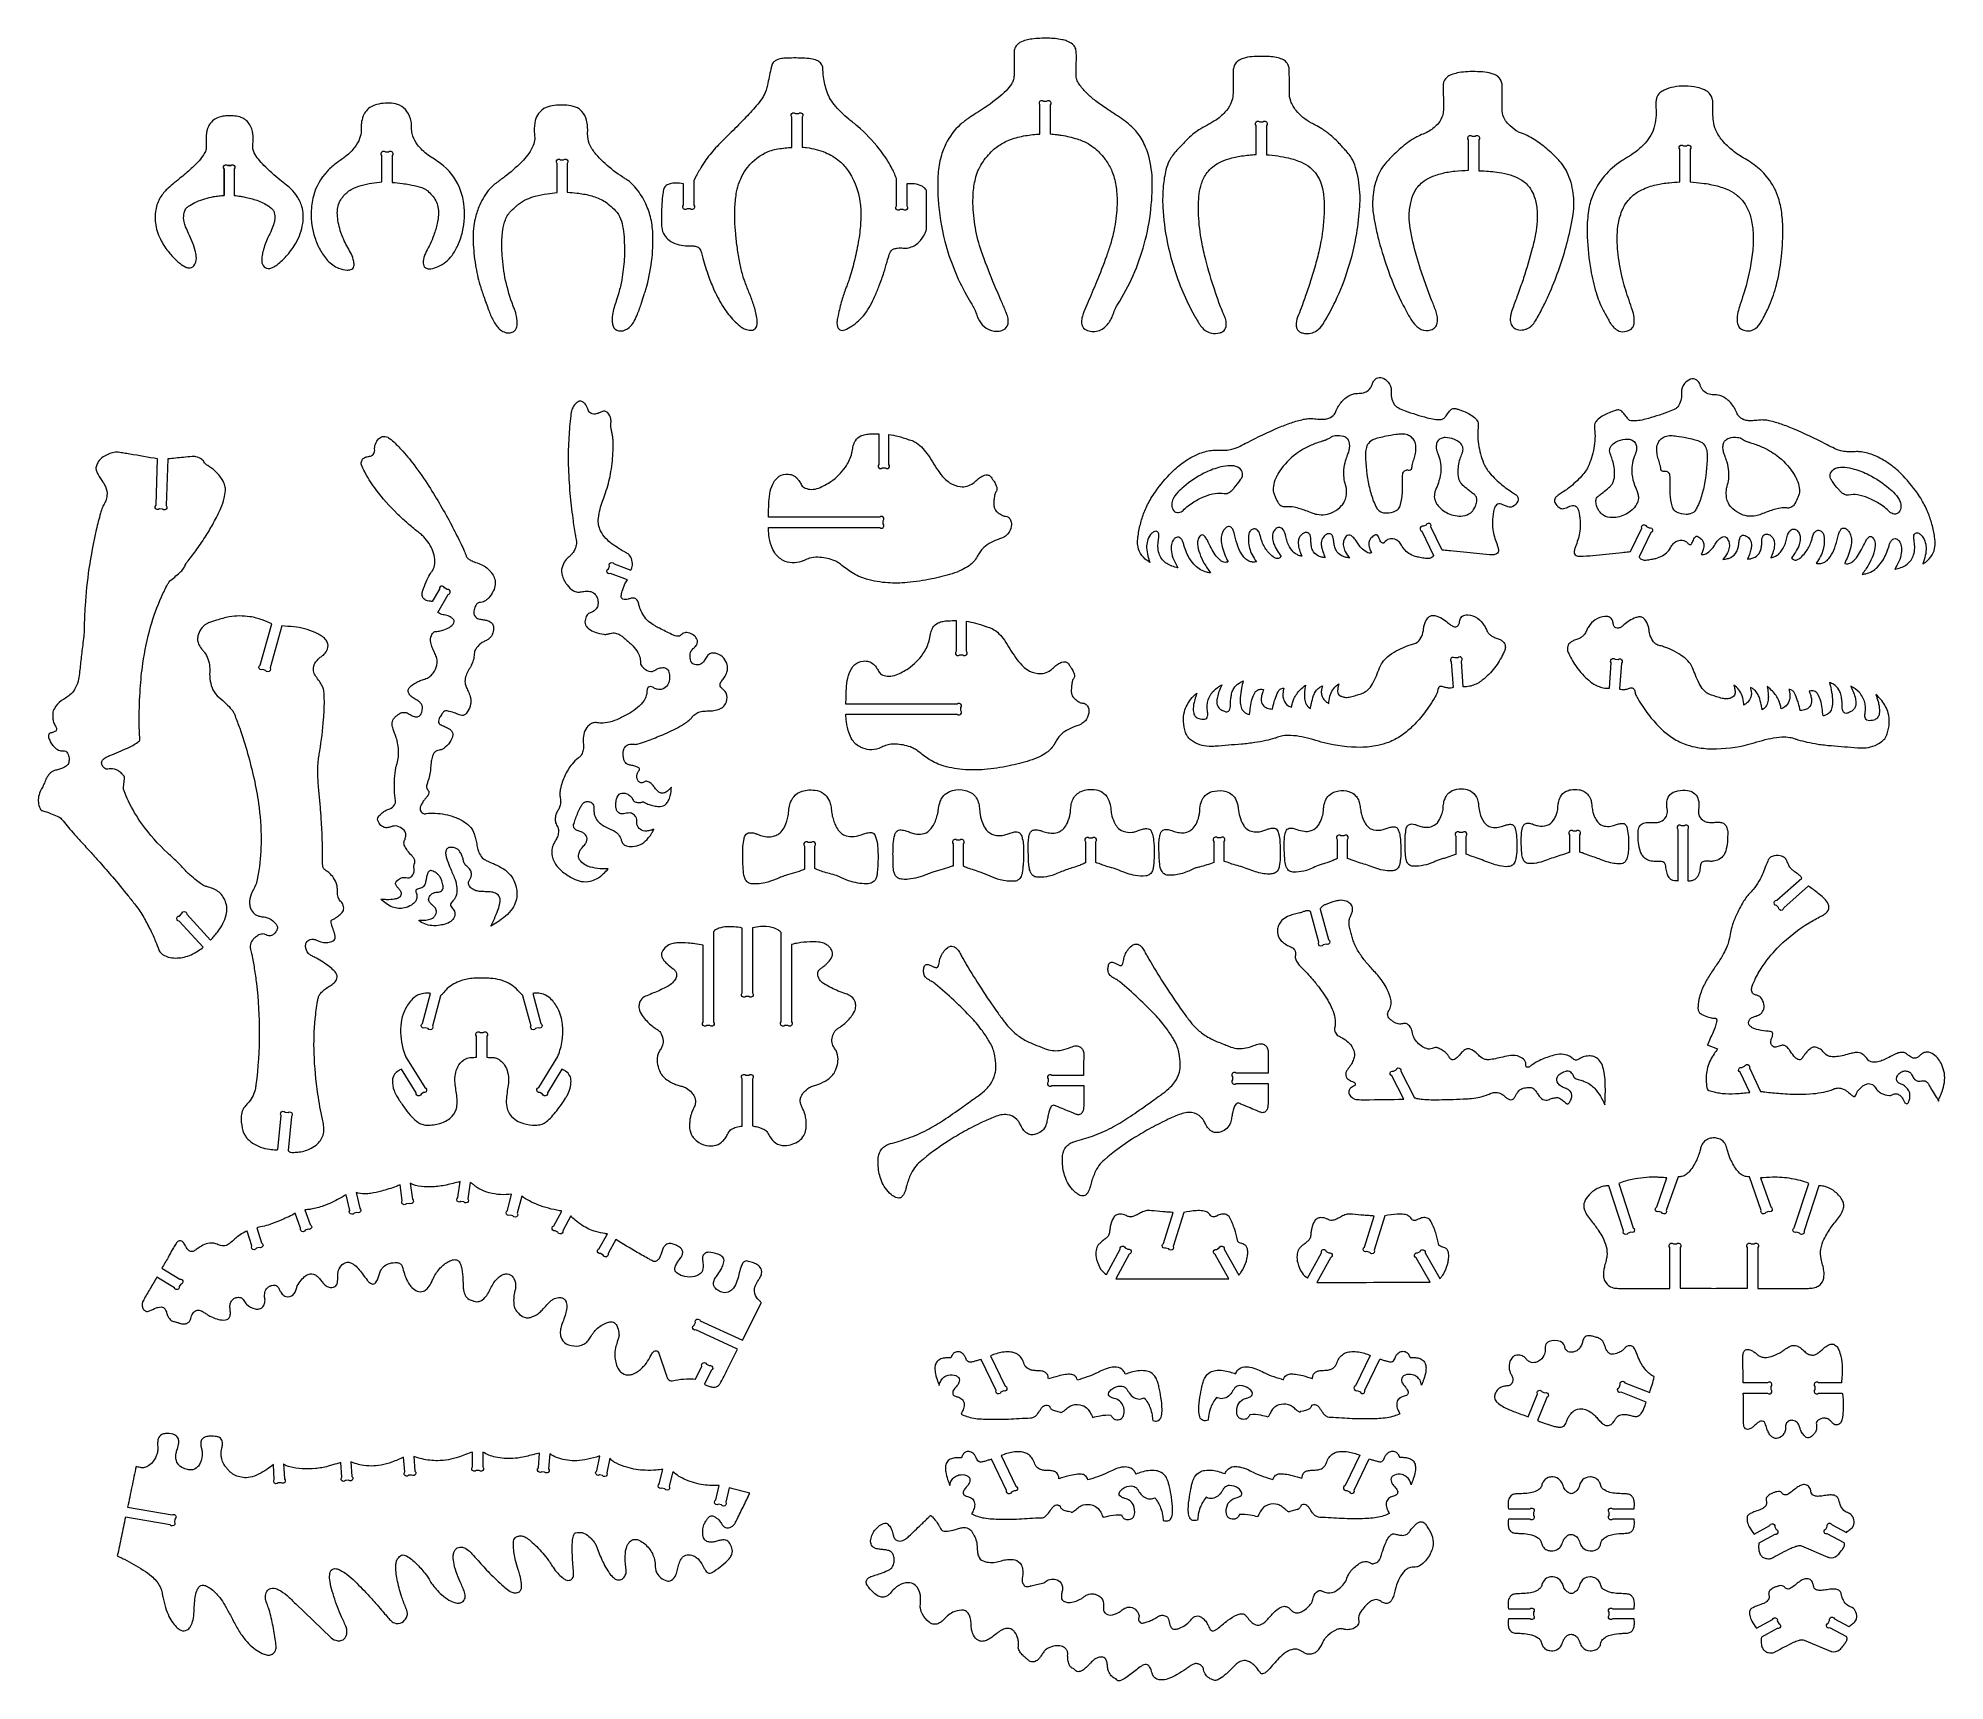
# Model space of a CAD drawing. Header units: millimetres. Extents: x -108 to 108, y -119 to 67.
import ezdxf

# ---------------------------------------------------------------- set-up
doc = ezdxf.new("R2010")
doc.units = ezdxf.units.MM
doc.header["$MEASUREMENT"] = 0
doc.layers.add('Capa 1', color=7, linetype='Continuous')

msp = doc.modelspace()

# ---------------------------------------------------------------- linework, layer by layer
at = {"layer": 'Capa 1', "color": 18, "lineweight": 9}
for points, knots in [([(6.6523, 55.9232), (6.6523, 55.9232), (6.6523, 59.2129), (6.6523, 59.2129), (6.6523, 59.2129), (6.7254, 59.286), (6.754, 59.3927), (6.7272, 59.4926), (6.7272, 59.4926), (6.7004, 59.5925), (6.6224, 59.6706), (6.5224, 59.6974), (6.5224, 59.6974), (6.4225, 59.7241), (6.3159, 59.6956), (6.2427, 59.6224), (6.2427, 59.6224), (6.2427, 59.6224), (5.9034, 59.6224), (5.9034, 59.6224), (5.9034, 59.6224), (5.8303, 59.6956), (5.7237, 59.7241), (5.6237, 59.6974), (5.6237, 59.6974), (5.5238, 59.6706), (5.4457, 59.5925), (5.419, 59.4926), (5.419, 59.4926), (5.3922, 59.3927), (5.4207, 59.286), (5.4939, 59.2129), (5.4939, 59.2129), (5.4939, 59.2129), (5.4938, 55.9185), (5.4938, 55.9185), (5.4938, 55.9185), (4.9409, 55.8827), (4.39, 55.8202), (3.843, 55.7313), (3.843, 55.7313), (3.2725, 55.6386), (2.7123, 55.492), (2.1695, 55.2933), (2.1695, 55.2933), (1.9144, 55.2), (1.6651, 55.0916), (1.4228, 54.9688), (1.4228, 54.9688), (1.0069, 54.7579), (0.62, 54.4946), (0.2712, 54.1851), (0.2712, 54.1851), (0.0522, 53.9907), (-0.1542, 53.7827), (-0.3468, 53.5623), (-0.3468, 53.5623), (-0.565, 53.3126), (-0.769, 53.051), (-0.9579, 52.7786), (-0.9579, 52.7786), (-1.3218, 52.2539), (-1.5935, 51.6711), (-1.7615, 51.0551), (-1.7615, 51.0551), (-1.9138, 50.496), (-2.0136, 49.9241), (-2.0593, 49.3464), (-2.0593, 49.3464), (-2.0929, 48.9231), (-2.1045, 48.4983), (-2.0941, 48.0737), (-2.0941, 48.0737), (-2.0714, 47.141), (-1.9819, 46.2113), (-1.8263, 45.2915), (-1.8263, 45.2915), (-1.6729, 44.3852), (-1.4418, 43.4939), (-1.1354, 42.6272), (-1.1354, 42.6272), (-0.7314, 41.4843), (-0.2981, 40.352), (0.164, 39.2313), (0.164, 39.2313), (0.4675, 38.4955), (0.781, 37.7639), (1.1046, 37.0367), (1.1046, 37.0367), (1.2788, 36.6451), (1.446, 36.2504), (1.6059, 35.8528), (1.6059, 35.8528), (1.6732, 35.6855), (1.7363, 35.5166), (1.7952, 35.3462), (1.7952, 35.3462), (1.8636, 35.1479), (1.9008, 34.9401), (1.9054, 34.7304), (1.9054, 34.7304), (1.9085, 34.5888), (1.8881, 34.4476), (1.8451, 34.3126), (1.8451, 34.3126), (1.7728, 34.0854), (1.6146, 33.8953), (1.4045, 33.7826), (1.4045, 33.7826), (1.2995, 33.7264), (1.1879, 33.6837), (1.0722, 33.6555), (1.0722, 33.6555), (0.8189, 33.5938), (0.5567, 33.5773), (0.2977, 33.6066), (0.2977, 33.6066), (-0.1294, 33.655), (-0.5297, 33.8397), (-0.8439, 34.133), (-0.8439, 34.133), (-1.1177, 34.3887), (-1.3423, 34.6928), (-1.5061, 35.0297), (-1.5061, 35.0297), (-1.5887, 35.1995), (-1.6578, 35.3754), (-1.7128, 35.5559), (-1.7128, 35.5559), (-1.7678, 35.7364), (-1.8361, 35.9126), (-1.917, 36.0831), (-1.917, 36.0831), (-2.008, 36.2746), (-2.1097, 36.4608), (-2.2217, 36.6408), (-2.2217, 36.6408), (-2.4296, 36.9749), (-2.6296, 37.3138), (-2.8215, 37.6573), (-2.8215, 37.6573), (-3.8966, 39.5814), (-4.7225, 41.635), (-5.2788, 43.7677), (-5.2788, 43.7677), (-5.6859, 45.3282), (-5.9434, 46.9241), (-6.0478, 48.5334), (-6.0478, 48.5334), (-6.1103, 49.498), (-6.1084, 50.4658), (-6.0422, 51.4302), (-6.0422, 51.4302), (-5.9975, 52.0822), (-5.8884, 52.7283), (-5.7165, 53.3589), (-5.7165, 53.3589), (-5.582, 53.8526), (-5.4009, 54.3326), (-5.1757, 54.7921), (-5.1757, 54.7921), (-4.7716, 55.6172), (-4.2148, 56.3586), (-3.5352, 56.9768), (-3.5352, 56.9768), (-3.233, 57.2518), (-2.9105, 57.5036), (-2.5704, 57.73), (-2.5704, 57.73), (-2.3146, 57.9004), (-2.0555, 58.0659), (-1.7933, 58.2264), (-1.7933, 58.2264), (-0.9009, 58.7727), (-0.0438, 59.3743), (0.7732, 60.028), (0.7732, 60.028), (1.0793, 60.2729), (1.37, 60.5363), (1.6438, 60.8167), (1.6438, 60.8167), (1.8727, 61.0512), (2.0804, 61.3054), (2.2645, 61.5764), (2.2645, 61.5764), (2.3459, 61.6962), (2.4119, 61.8257), (2.461, 61.9619), (2.461, 61.9619), (2.4948, 62.0555), (2.5187, 62.1523), (2.5325, 62.2509), (2.5325, 62.2509), (2.5575, 62.4297), (2.5724, 62.6098), (2.577, 62.7903), (2.577, 62.7903), (2.5838, 63.0592), (2.5832, 63.3281), (2.5753, 63.5969), (2.5753, 63.5969), (2.5606, 64.0959), (2.5559, 64.5953), (2.5612, 65.0946), (2.5612, 65.0946), (2.5626, 65.2267), (2.5775, 65.3583), (2.6058, 65.4873), (2.6058, 65.4873), (2.6497, 65.688), (2.7493, 65.8722), (2.893, 66.0189), (2.893, 66.0189), (2.9913, 66.1192), (3.1033, 66.205), (3.2257, 66.2739), (3.2257, 66.2739), (3.4484, 66.3992), (3.6866, 66.495), (3.934, 66.5589), (3.934, 66.5589), (4.1377, 66.6116), (4.3449, 66.6496), (4.554, 66.6729), (4.554, 66.6729), (5.1664, 66.7409), (5.7825, 66.7698), (6.3985, 66.7595), (6.3985, 66.7595), (6.9332, 66.7506), (7.4663, 66.6966), (7.9919, 66.598), (7.9919, 66.598), (8.1777, 66.5631), (8.3601, 66.5116), (8.5368, 66.444), (8.5368, 66.444), (8.7698, 66.355), (8.9872, 66.2292), (9.1806, 66.0717), (9.1806, 66.0717), (9.3154, 65.9618), (9.423, 65.8221), (9.4948, 65.6636), (9.4948, 65.6636), (9.5275, 65.5913), (9.55, 65.5147), (9.5615, 65.4362), (9.5615, 65.4362), (9.5884, 65.2526), (9.6044, 65.0675), (9.6093, 64.882), (9.6093, 64.882), (9.6146, 64.6808), (9.6159, 64.4794), (9.6132, 64.2781), (9.6132, 64.2781), (9.6074, 63.8496), (9.5975, 63.4211), (9.5837, 62.9927), (9.5837, 62.9927), (9.5784, 62.8315), (9.579, 62.6702), (9.5853, 62.5091), (9.5853, 62.5091), (9.593, 62.3137), (9.6383, 62.1217), (9.7189, 61.9435), (9.7189, 61.9435), (9.7986, 61.7671), (9.8971, 61.5999), (10.0127, 61.4446), (10.0127, 61.4446), (10.2639, 61.1072), (10.5417, 60.7904), (10.8434, 60.4972), (10.8434, 60.4972), (11.1383, 60.2104), (11.4486, 59.9399), (11.7727, 59.6866), (11.7727, 59.6866), (12.1896, 59.3609), (12.6199, 59.0528), (13.0626, 58.7632), (13.0626, 58.7632), (13.4702, 58.4965), (13.8786, 58.2312), (14.2879, 57.9672), (14.2879, 57.9672), (14.5726, 57.7835), (14.8505, 57.5893), (15.1208, 57.385), (15.1208, 57.385), (15.3929, 57.1793), (15.6539, 56.9592), (15.9025, 56.7256), (15.9025, 56.7256), (16.3011, 56.3512), (16.6477, 55.925), (16.9331, 55.4585), (16.9331, 55.4585), (17.2552, 54.9318), (17.5111, 54.3672), (17.6949, 53.7777), (17.6949, 53.7777), (17.9913, 52.8266), (18.1607, 51.8403), (18.1986, 50.8447), (18.1986, 50.8447), (18.2099, 50.5479), (18.213, 50.2508), (18.208, 49.9538), (18.208, 49.9538), (18.1967, 49.2777), (18.1611, 48.6021), (18.1013, 47.9285), (18.1013, 47.9285), (17.9811, 46.5725), (17.7531, 45.228), (17.4198, 43.9081), (17.4198, 43.9081), (16.8059, 41.477), (15.829, 39.1516), (14.523, 37.0113), (14.523, 37.0113), (14.4279, 36.8555), (14.3323, 36.7002), (14.2361, 36.5451), (14.2361, 36.5451), (14.163, 36.4273), (14.0983, 36.3044), (14.0425, 36.1774), (14.0425, 36.1774), (13.9461, 35.9579), (13.8591, 35.7344), (13.7816, 35.5075), (13.7816, 35.5075), (13.7039, 35.2803), (13.6052, 35.0608), (13.4867, 34.8519), (13.4867, 34.8519), (13.281, 34.4895), (13.0023, 34.1735), (12.6683, 33.9242), (12.6683, 33.9242), (12.2944, 33.6449), (11.8278, 33.5184), (11.364, 33.5703), (11.364, 33.5703), (11.1356, 33.5959), (10.9128, 33.659), (10.7048, 33.7569), (10.7048, 33.7569), (10.5021, 33.8523), (10.3429, 34.021), (10.2593, 34.2289), (10.2593, 34.2289), (10.1875, 34.4078), (10.1633, 34.6024), (10.1893, 34.7935), (10.1893, 34.7935), (10.2193, 35.0136), (10.2703, 35.2304), (10.3417, 35.4408), (10.3417, 35.4408), (10.3793, 35.5519), (10.4203, 35.6618), (10.4645, 35.7704), (10.4645, 35.7704), (10.611, 36.1306), (10.7607, 36.4895), (10.9136, 36.847), (10.9136, 36.847), (11.2445, 37.6205), (11.5714, 38.3957), (11.8944, 39.1726), (11.8944, 39.1726), (12.2906, 40.1255), (12.6625, 41.0883), (13.0097, 42.0602), (13.0097, 42.0602), (13.1706, 42.5108), (13.3232, 42.9643), (13.4672, 43.4206), (13.4672, 43.4206), (13.6673, 44.0547), (13.8258, 44.7011), (13.9417, 45.3558), (13.9417, 45.3558), (14.0933, 46.2123), (14.1861, 47.078), (14.2195, 47.9471), (14.2195, 47.9471), (14.2445, 48.5985), (14.2099, 49.2506), (14.1161, 49.8956), (14.1161, 49.8956), (14.0349, 50.4536), (13.8964, 51.0017), (13.7028, 51.5313), (13.7028, 51.5313), (13.5423, 51.9701), (13.3278, 52.3872), (13.0641, 52.7729), (13.0641, 52.7729), (12.9807, 52.8948), (12.894, 53.0145), (12.8042, 53.1317), (12.8042, 53.1317), (12.6278, 53.3618), (12.4412, 53.5837), (12.2446, 53.7968), (12.2446, 53.7968), (12.0796, 53.9758), (11.9032, 54.1439), (11.7164, 54.3001), (11.7164, 54.3001), (11.4768, 54.5005), (11.2189, 54.6778), (10.946, 54.8298), (10.946, 54.8298), (10.5534, 55.0484), (10.1395, 55.226), (9.7106, 55.3598), (9.7106, 55.3598), (9.121, 55.5438), (8.5186, 55.6835), (7.9082, 55.7777), (7.9082, 55.7777), (7.7398, 55.8037), (7.5709, 55.8265), (7.4017, 55.8461), (7.4017, 55.8461), (7.1522, 55.875), (6.9024, 55.9007), (6.6523, 55.9232)], [0, 0, 0, 0, 0.00909091, 0.00909091, 0.00909091, 0.00909091, 0.01818182, 0.01818182, 0.01818182, 0.01818182, 0.02727273, 0.02727273, 0.02727273, 0.02727273, 0.03636364, 0.03636364, 0.03636364, 0.03636364, 0.04545455, 0.04545455, 0.04545455, 0.04545455, 0.05454545, 0.05454545, 0.05454545, 0.05454545, 0.06363636, 0.06363636, 0.06363636, 0.06363636, 0.07272727, 0.07272727, 0.07272727, 0.07272727, 0.08181818, 0.08181818, 0.08181818, 0.08181818, 0.09090909, 0.09090909, 0.09090909, 0.09090909, 0.1, 0.1, 0.1, 0.1, 0.10909091, 0.10909091, 0.10909091, 0.10909091, 0.11818182, 0.11818182, 0.11818182, 0.11818182, 0.12727273, 0.12727273, 0.12727273, 0.12727273, 0.13636364, 0.13636364, 0.13636364, 0.13636364, 0.14545455, 0.14545455, 0.14545455, 0.14545455, 0.15454545, 0.15454545, 0.15454545, 0.15454545, 0.16363636, 0.16363636, 0.16363636, 0.16363636, 0.17272727, 0.17272727, 0.17272727, 0.17272727, 0.18181818, 0.18181818, 0.18181818, 0.18181818, 0.19090909, 0.19090909, 0.19090909, 0.19090909, 0.2, 0.2, 0.2, 0.2, 0.20909091, 0.20909091, 0.20909091, 0.20909091, 0.21818182, 0.21818182, 0.21818182, 0.21818182, 0.22727273, 0.22727273, 0.22727273, 0.22727273, 0.23636364, 0.23636364, 0.23636364, 0.23636364, 0.24545455, 0.24545455, 0.24545455, 0.24545455, 0.25454545, 0.25454545, 0.25454545, 0.25454545, 0.26363636, 0.26363636, 0.26363636, 0.26363636, 0.27272727, 0.27272727, 0.27272727, 0.27272727, 0.28181818, 0.28181818, 0.28181818, 0.28181818, 0.29090909, 0.29090909, 0.29090909, 0.29090909, 0.3, 0.3, 0.3, 0.3, 0.30909091, 0.30909091, 0.30909091, 0.30909091, 0.31818182, 0.31818182, 0.31818182, 0.31818182, 0.32727273, 0.32727273, 0.32727273, 0.32727273, 0.33636364, 0.33636364, 0.33636364, 0.33636364, 0.34545455, 0.34545455, 0.34545455, 0.34545455, 0.35454545, 0.35454545, 0.35454545, 0.35454545, 0.36363636, 0.36363636, 0.36363636, 0.36363636, 0.37272727, 0.37272727, 0.37272727, 0.37272727, 0.38181818, 0.38181818, 0.38181818, 0.38181818, 0.39090909, 0.39090909, 0.39090909, 0.39090909, 0.4, 0.4, 0.4, 0.4, 0.40909091, 0.40909091, 0.40909091, 0.40909091, 0.41818182, 0.41818182, 0.41818182, 0.41818182, 0.42727273, 0.42727273, 0.42727273, 0.42727273, 0.43636364, 0.43636364, 0.43636364, 0.43636364, 0.44545455, 0.44545455, 0.44545455, 0.44545455, 0.45454545, 0.45454545, 0.45454545, 0.45454545, 0.46363636, 0.46363636, 0.46363636, 0.46363636, 0.47272727, 0.47272727, 0.47272727, 0.47272727, 0.48181818, 0.48181818, 0.48181818, 0.48181818, 0.49090909, 0.49090909, 0.49090909, 0.49090909, 0.5, 0.5, 0.5, 0.5, 0.50909091, 0.50909091, 0.50909091, 0.50909091, 0.51818182, 0.51818182, 0.51818182, 0.51818182, 0.52727273, 0.52727273, 0.52727273, 0.52727273, 0.53636364, 0.53636364, 0.53636364, 0.53636364, 0.54545455, 0.54545455, 0.54545455, 0.54545455, 0.55454545, 0.55454545, 0.55454545, 0.55454545, 0.56363636, 0.56363636, 0.56363636, 0.56363636, 0.57272727, 0.57272727, 0.57272727, 0.57272727, 0.58181818, 0.58181818, 0.58181818, 0.58181818, 0.59090909, 0.59090909, 0.59090909, 0.59090909, 0.6, 0.6, 0.6, 0.6, 0.60909091, 0.60909091, 0.60909091, 0.60909091, 0.61818182, 0.61818182, 0.61818182, 0.61818182, 0.62727273, 0.62727273, 0.62727273, 0.62727273, 0.63636364, 0.63636364, 0.63636364, 0.63636364, 0.64545455, 0.64545455, 0.64545455, 0.64545455, 0.65454545, 0.65454545, 0.65454545, 0.65454545, 0.66363636, 0.66363636, 0.66363636, 0.66363636, 0.67272727, 0.67272727, 0.67272727, 0.67272727, 0.68181818, 0.68181818, 0.68181818, 0.68181818, 0.69090909, 0.69090909, 0.69090909, 0.69090909, 0.7, 0.7, 0.7, 0.7, 0.70909091, 0.70909091, 0.70909091, 0.70909091, 0.71818182, 0.71818182, 0.71818182, 0.71818182, 0.72727273, 0.72727273, 0.72727273, 0.72727273, 0.73636364, 0.73636364, 0.73636364, 0.73636364, 0.74545455, 0.74545455, 0.74545455, 0.74545455, 0.75454545, 0.75454545, 0.75454545, 0.75454545, 0.76363636, 0.76363636, 0.76363636, 0.76363636, 0.77272727, 0.77272727, 0.77272727, 0.77272727, 0.78181818, 0.78181818, 0.78181818, 0.78181818, 0.79090909, 0.79090909, 0.79090909, 0.79090909, 0.8, 0.8, 0.8, 0.8, 0.80909091, 0.80909091, 0.80909091, 0.80909091, 0.81818182, 0.81818182, 0.81818182, 0.81818182, 0.82727273, 0.82727273, 0.82727273, 0.82727273, 0.83636364, 0.83636364, 0.83636364, 0.83636364, 0.84545455, 0.84545455, 0.84545455, 0.84545455, 0.85454545, 0.85454545, 0.85454545, 0.85454545, 0.86363636, 0.86363636, 0.86363636, 0.86363636, 0.87272727, 0.87272727, 0.87272727, 0.87272727, 0.88181818, 0.88181818, 0.88181818, 0.88181818, 0.89090909, 0.89090909, 0.89090909, 0.89090909, 0.9, 0.9, 0.9, 0.9, 0.90909091, 0.90909091, 0.90909091, 0.90909091, 0.91818182, 0.91818182, 0.91818182, 0.91818182, 0.92727273, 0.92727273, 0.92727273, 0.92727273, 0.93636364, 0.93636364, 0.93636364, 0.93636364, 0.94545455, 0.94545455, 0.94545455, 0.94545455, 0.95454545, 0.95454545, 0.95454545, 0.95454545, 0.96363636, 0.96363636, 0.96363636, 0.96363636, 0.97272727, 0.97272727, 0.97272727, 0.97272727, 0.98181818, 0.98181818, 0.98181818, 0.98181818, 1, 1, 1, 1]), ([(-34.88, 50.2774), (-34.88, 50.2774), (-34.8802, 47.872), (-34.8802, 47.872), (-34.8802, 47.872), (-34.9533, 47.7989), (-34.9819, 47.6923), (-34.9551, 47.5923), (-34.9551, 47.5923), (-34.9284, 47.4924), (-34.8503, 47.4143), (-34.7504, 47.3875), (-34.7504, 47.3875), (-34.6504, 47.3608), (-34.5438, 47.3893), (-34.4706, 47.4625), (-34.4706, 47.4625), (-34.4706, 47.4625), (-34.1315, 47.4625), (-34.1315, 47.4625), (-34.1315, 47.4625), (-34.0583, 47.3893), (-33.9517, 47.3608), (-33.8517, 47.3875), (-33.8517, 47.3875), (-33.7518, 47.4143), (-33.6737, 47.4924), (-33.647, 47.5924), (-33.647, 47.5924), (-33.6202, 47.6923), (-33.6488, 47.7989), (-33.722, 47.8721), (-33.722, 47.8721), (-33.722, 47.8721), (-33.7226, 50.634), (-33.7226, 50.634), (-33.7226, 50.634), (-33.7226, 50.634), (-33.5025, 51.03), (-33.5025, 51.03), (-33.5025, 51.03), (-33.3995, 51.2175), (-33.2986, 51.406), (-33.1997, 51.5956), (-33.1997, 51.5956), (-33.1007, 51.7852), (-32.996, 51.9718), (-32.8857, 52.1551), (-32.8857, 52.1551), (-32.5395, 52.7303), (-32.1477, 53.2769), (-31.7141, 53.7895), (-31.7141, 53.7895), (-31.2961, 54.2837), (-30.8583, 54.7609), (-30.4017, 55.2198), (-30.4017, 55.2198), (-30.1, 55.523), (-29.7948, 55.8228), (-29.4863, 56.1191), (-29.4863, 56.1191), (-28.9132, 56.6695), (-28.3523, 57.2323), (-27.804, 57.8074), (-27.804, 57.8074), (-27.3442, 58.2896), (-26.9005, 58.7869), (-26.4735, 59.2985), (-26.4735, 59.2985), (-26.2541, 59.5615), (-26.0519, 59.8383), (-25.8681, 60.1273), (-25.8681, 60.1273), (-25.7195, 60.3609), (-25.604, 60.614), (-25.5249, 60.8794), (-25.5249, 60.8794), (-25.4677, 61.0712), (-25.418, 61.2652), (-25.3759, 61.4609), (-25.3759, 61.4609), (-25.2475, 62.0573), (-25.1174, 62.6534), (-24.9855, 63.2492), (-24.9855, 63.2492), (-24.9548, 63.388), (-24.9223, 63.5265), (-24.8881, 63.6645), (-24.8881, 63.6645), (-24.8767, 63.7107), (-24.8629, 63.7562), (-24.8469, 63.8009), (-24.8469, 63.8009), (-24.8322, 63.8418), (-24.8125, 63.8807), (-24.7883, 63.9168), (-24.7883, 63.9168), (-24.7104, 64.0327), (-24.6073, 64.1296), (-24.4868, 64.2003), (-24.4868, 64.2003), (-24.3086, 64.3048), (-24.1156, 64.3819), (-23.9145, 64.4292), (-23.9145, 64.4292), (-23.7407, 64.47), (-23.5634, 64.4942), (-23.385, 64.5016), (-23.385, 64.5016), (-22.7149, 64.5294), (-22.0439, 64.5321), (-21.3736, 64.5097), (-21.3736, 64.5097), (-21.0627, 64.4993), (-20.7523, 64.4747), (-20.4436, 64.4361), (-20.4436, 64.4361), (-20.2135, 64.4074), (-19.9893, 64.3422), (-19.7797, 64.243), (-19.7797, 64.243), (-19.6311, 64.1728), (-19.4954, 64.078), (-19.3782, 63.9626), (-19.3782, 63.9626), (-19.2431, 63.8296), (-19.1495, 63.6601), (-19.1088, 63.4749), (-19.1088, 63.4749), (-19.0964, 63.4186), (-19.0896, 63.3612), (-19.0886, 63.3036), (-19.0886, 63.3036), (-19.0843, 63.0737), (-19.0692, 62.8441), (-19.0432, 62.6157), (-19.0432, 62.6157), (-18.9763, 62.0267), (-18.857, 61.445), (-18.6868, 60.8772), (-18.6868, 60.8772), (-18.5983, 60.5821), (-18.4794, 60.2971), (-18.332, 60.0267), (-18.332, 60.0267), (-18.1855, 59.758), (-18.0145, 59.5034), (-17.8211, 59.2662), (-17.8211, 59.2662), (-17.326, 58.659), (-16.7713, 58.1032), (-16.1649, 57.607), (-16.1649, 57.607), (-15.9966, 57.4692), (-15.8269, 57.333), (-15.656, 57.1985), (-15.656, 57.1985), (-15.4851, 57.0639), (-15.3174, 56.9253), (-15.1531, 56.7826), (-15.1531, 56.7826), (-14.2666, 56.0128), (-13.4519, 55.1636), (-12.7194, 54.2459), (-12.7194, 54.2459), (-12.2495, 53.6572), (-11.8282, 53.0312), (-11.4597, 52.3743), (-11.4597, 52.3743), (-11.3327, 52.1479), (-11.2129, 51.9174), (-11.1006, 51.6833), (-11.1006, 51.6833), (-11.0008, 51.4753), (-10.9086, 51.2638), (-10.824, 51.0492), (-10.824, 51.0492), (-10.8019, 50.9932), (-10.7795, 50.9373), (-10.7569, 50.8816), (-10.7569, 50.8816), (-10.7512, 50.8676), (-10.7469, 50.8531), (-10.7442, 50.8382), (-10.7442, 50.8382), (-10.7442, 50.8382), (-10.7445, 47.7692), (-10.7445, 47.7692), (-10.7445, 47.7692), (-10.8177, 47.6961), (-10.8463, 47.5894), (-10.8195, 47.4895), (-10.8195, 47.4895), (-10.7927, 47.3896), (-10.7147, 47.3115), (-10.6147, 47.2847), (-10.6147, 47.2847), (-10.5148, 47.2579), (-10.4082, 47.2865), (-10.335, 47.3596), (-10.335, 47.3596), (-10.335, 47.3596), (-9.9958, 47.3596), (-9.9958, 47.3596), (-9.9958, 47.3596), (-9.9226, 47.2865), (-9.816, 47.2579), (-9.7161, 47.2847), (-9.7161, 47.2847), (-9.6161, 47.3115), (-9.5381, 47.3895), (-9.5113, 47.4895), (-9.5113, 47.4895), (-9.4845, 47.5894), (-9.5131, 47.696), (-9.5862, 47.7692), (-9.5862, 47.7692), (-9.5862, 47.7692), (-9.5863, 50.2595), (-9.5863, 50.2595), (-9.5863, 50.2595), (-9.4427, 50.2698), (-9.299, 50.279), (-9.1553, 50.2871), (-9.1553, 50.2871), (-9.0095, 50.2952), (-8.8632, 50.2892), (-8.7185, 50.2692), (-8.7185, 50.2692), (-8.4206, 50.2279), (-8.132, 50.1354), (-7.8656, 49.996), (-7.8656, 49.996), (-7.7527, 49.9369), (-7.6486, 49.8622), (-7.5565, 49.7742), (-7.5565, 49.7742), (-7.5012, 49.7214), (-7.4523, 49.6622), (-7.4109, 49.598), (-7.4109, 49.598), (-7.3886, 49.5635), (-7.3743, 49.5244), (-7.369, 49.4837), (-7.369, 49.4837), (-7.369, 49.4837), (-7.3756, 45.1069), (-7.3756, 45.1069), (-7.3756, 45.1069), (-7.3801, 45.0656), (-7.3894, 45.0249), (-7.4032, 44.9857), (-7.4032, 44.9857), (-7.4485, 44.8576), (-7.5007, 44.7321), (-7.5594, 44.6096), (-7.5594, 44.6096), (-7.7273, 44.2591), (-7.9543, 43.9399), (-8.2302, 43.6662), (-8.2302, 43.6662), (-8.5523, 43.3465), (-8.9607, 43.1274), (-9.4051, 43.0356), (-9.4051, 43.0356), (-9.6055, 42.9942), (-9.8112, 42.9839), (-10.0147, 43.0052), (-10.0147, 43.0052), (-10.2176, 43.0264), (-10.4221, 43.0271), (-10.6251, 43.0073), (-10.6251, 43.0073), (-10.7685, 42.9934), (-10.9091, 42.9589), (-11.0426, 42.905), (-11.0426, 42.905), (-11.2549, 42.8192), (-11.4257, 42.655), (-11.5197, 42.4463), (-11.5197, 42.4463), (-11.5417, 42.3973), (-11.5608, 42.3471), (-11.5768, 42.2958), (-11.5768, 42.2958), (-11.6633, 42.0196), (-11.7467, 41.7424), (-11.827, 41.4643), (-11.827, 41.4643), (-11.9436, 41.061), (-12.0632, 40.6586), (-12.1859, 40.2571), (-12.1859, 40.2571), (-12.3398, 39.7536), (-12.5119, 39.2557), (-12.7017, 38.7646), (-12.7017, 38.7646), (-12.859, 38.3579), (-13.0273, 37.9555), (-13.2066, 37.558), (-13.2066, 37.558), (-13.3593, 37.2194), (-13.5228, 36.8858), (-13.6969, 36.5577), (-13.6969, 36.5577), (-13.8864, 36.2006), (-14.1048, 35.8596), (-14.35, 35.5381), (-14.35, 35.5381), (-14.7702, 34.9868), (-15.2859, 34.5151), (-15.8722, 34.1453), (-15.8722, 34.1453), (-16.1079, 33.9966), (-16.3547, 33.866), (-16.6102, 33.7547), (-16.6102, 33.7547), (-16.7072, 33.7124), (-16.8119, 33.6903), (-16.9177, 33.6897), (-16.9177, 33.6897), (-17.0925, 33.6886), (-17.2551, 33.78), (-17.3453, 33.9297), (-17.3453, 33.9297), (-17.4048, 34.0287), (-17.4478, 34.1369), (-17.4724, 34.2498), (-17.4724, 34.2498), (-17.5074, 34.4104), (-17.5149, 34.5759), (-17.4946, 34.7391), (-17.4946, 34.7391), (-17.4674, 34.9583), (-17.4295, 35.176), (-17.3813, 35.3914), (-17.3813, 35.3914), (-17.2537, 35.9611), (-17.1086, 36.5266), (-16.9463, 37.0873), (-16.9463, 37.0873), (-16.8124, 37.55), (-16.6612, 38.0076), (-16.4932, 38.459), (-16.4932, 38.459), (-16.4306, 38.6272), (-16.3665, 38.7949), (-16.3009, 38.962), (-16.3009, 38.962), (-16.2354, 39.1291), (-16.174, 39.2978), (-16.1167, 39.468), (-16.1167, 39.468), (-16.0054, 39.799), (-15.904, 40.1332), (-15.8124, 40.4703), (-15.8124, 40.4703), (-15.6302, 41.1408), (-15.4644, 41.8155), (-15.3152, 42.4941), (-15.3152, 42.4941), (-15.1499, 43.2455), (-15.0193, 44.0041), (-14.9238, 44.7675), (-14.9238, 44.7675), (-14.8446, 45.4002), (-14.8006, 46.0367), (-14.792, 46.6743), (-14.792, 46.6743), (-14.7849, 47.2057), (-14.82, 47.7367), (-14.8972, 48.2625), (-14.8972, 48.2625), (-15.0333, 49.1899), (-15.3206, 50.0883), (-15.7479, 50.9225), (-15.7479, 50.9225), (-15.8906, 51.201), (-16.0488, 51.4711), (-16.2219, 51.7317), (-16.2219, 51.7317), (-16.5008, 52.1516), (-16.8371, 52.5302), (-17.2211, 52.8567), (-17.2211, 52.8567), (-17.6945, 53.2592), (-18.2283, 53.5843), (-18.8032, 53.82), (-18.8032, 53.82), (-19.4851, 54.0996), (-20.201, 54.2875), (-20.9324, 54.3786), (-20.9324, 54.3786), (-20.9913, 54.3859), (-21.0503, 54.3924), (-21.1094, 54.3979), (-21.1094, 54.3979), (-21.223, 54.4085), (-21.3366, 54.4181), (-21.4503, 54.4269), (-21.4503, 54.4269), (-21.4503, 54.4269), (-21.4503, 57.8424), (-21.4503, 57.8424), (-21.4503, 57.8424), (-21.3771, 57.9156), (-21.3486, 58.0222), (-21.3754, 58.1222), (-21.3754, 58.1222), (-21.4021, 58.2221), (-21.4802, 58.3002), (-21.5801, 58.3269), (-21.5801, 58.3269), (-21.6801, 58.3537), (-21.7867, 58.3251), (-21.8598, 58.252), (-21.8598, 58.252), (-21.8598, 58.252), (-22.1991, 58.252), (-22.1991, 58.252), (-22.1991, 58.252), (-22.2723, 58.3251), (-22.3789, 58.3537), (-22.4788, 58.3269), (-22.4788, 58.3269), (-22.5788, 58.3002), (-22.6568, 58.2221), (-22.6836, 58.1222), (-22.6836, 58.1222), (-22.7104, 58.0222), (-22.6818, 57.9156), (-22.6087, 57.8424), (-22.6087, 57.8424), (-22.6087, 57.8424), (-22.6087, 54.3961), (-22.6087, 54.3961), (-22.6087, 54.3961), (-22.8592, 54.386), (-23.1094, 54.3681), (-23.3588, 54.3425), (-23.3588, 54.3425), (-23.6364, 54.3139), (-23.9132, 54.2776), (-24.1887, 54.2336), (-24.1887, 54.2336), (-24.6864, 54.1541), (-25.1692, 54.0006), (-25.6215, 53.7782), (-25.6215, 53.7782), (-26.5026, 53.3447), (-27.2576, 52.693), (-27.8148, 51.8845), (-27.8148, 51.8845), (-28.1115, 51.4541), (-28.3551, 50.9896), (-28.5405, 50.5008), (-28.5405, 50.5008), (-28.6796, 50.134), (-28.7864, 49.7558), (-28.8598, 49.3704), (-28.8598, 49.3704), (-28.9644, 48.821), (-29.0281, 48.2647), (-29.0504, 47.7059), (-29.0504, 47.7059), (-29.0918, 46.6713), (-29.064, 45.6352), (-28.9671, 44.6043), (-28.9671, 44.6043), (-28.9174, 44.0751), (-28.854, 43.5473), (-28.7769, 43.0214), (-28.7769, 43.0214), (-28.6941, 42.4564), (-28.5977, 41.8934), (-28.4877, 41.3331), (-28.4877, 41.3331), (-28.3953, 40.8623), (-28.2878, 40.3946), (-28.1653, 39.9308), (-28.1653, 39.9308), (-28.0944, 39.6626), (-28.0087, 39.3986), (-27.9085, 39.1399), (-27.9085, 39.1399), (-27.7414, 38.7085), (-27.5708, 38.2785), (-27.3968, 37.8499), (-27.3968, 37.8499), (-27.2228, 37.4211), (-27.065, 36.9858), (-26.924, 36.5451), (-26.924, 36.5451), (-26.7741, 36.0765), (-26.6527, 35.5991), (-26.5608, 35.1158), (-26.5608, 35.1158), (-26.5191, 34.8968), (-26.5073, 34.6732), (-26.5256, 34.4511), (-26.5256, 34.4511), (-26.536, 34.325), (-26.5659, 34.2012), (-26.6143, 34.0842), (-26.6143, 34.0842), (-26.6881, 33.9057), (-26.8427, 33.7729), (-27.0303, 33.7269), (-27.0303, 33.7269), (-27.1673, 33.6933), (-27.3097, 33.6875), (-27.449, 33.7096), (-27.449, 33.7096), (-27.6406, 33.74), (-27.8268, 33.7978), (-28.0019, 33.8813), (-28.0019, 33.8813), (-28.1814, 33.9668), (-28.3509, 34.0721), (-28.5072, 34.195), (-28.5072, 34.195), (-28.7441, 34.3815), (-28.9672, 34.585), (-29.1745, 34.8039), (-29.1745, 34.8039), (-29.5952, 35.2483), (-29.9747, 35.7301), (-30.3082, 36.2432), (-30.3082, 36.2432), (-30.7164, 36.8713), (-31.0774, 37.529), (-31.3883, 38.2106), (-31.3883, 38.2106), (-31.6285, 38.7373), (-31.8454, 39.2744), (-32.0384, 39.8202), (-32.0384, 39.8202), (-32.2747, 40.4886), (-32.487, 41.1654), (-32.6748, 41.849), (-32.6748, 41.849), (-32.7296, 42.0489), (-32.7828, 42.2493), (-32.8341, 42.4501), (-32.8341, 42.4501), (-32.8734, 42.6038), (-32.9384, 42.7498), (-33.0264, 42.8818), (-33.0264, 42.8818), (-33.0813, 42.9643), (-33.1495, 43.037), (-33.2283, 43.0971), (-33.2283, 43.0971), (-33.2931, 43.1464), (-33.3672, 43.182), (-33.4462, 43.2016), (-33.4462, 43.2016), (-33.5814, 43.2354), (-33.7203, 43.2522), (-33.8597, 43.2519), (-33.8597, 43.2519), (-34.1175, 43.2514), (-34.3753, 43.2601), (-34.6325, 43.2782), (-34.6325, 43.2782), (-34.9626, 43.3014), (-35.2897, 43.3571), (-35.609, 43.4443), (-35.609, 43.4443), (-35.937, 43.5339), (-36.2439, 43.6882), (-36.5114, 43.8981), (-36.5114, 43.8981), (-36.7121, 44.0556), (-36.8865, 44.2441), (-37.0279, 44.4564), (-37.0279, 44.4564), (-37.2029, 44.7191), (-37.3104, 45.021), (-37.341, 45.3352), (-37.341, 45.3352), (-37.3497, 45.4241), (-37.3555, 45.5132), (-37.3586, 45.6025), (-37.3586, 45.6025), (-37.3707, 45.9566), (-37.3763, 46.311), (-37.3751, 46.6653), (-37.3751, 46.6653), (-37.3737, 47.1273), (-37.358, 47.5892), (-37.328, 48.0502), (-37.328, 48.0502), (-37.304, 48.42), (-37.2658, 48.7887), (-37.2134, 49.1556), (-37.2134, 49.1556), (-37.1859, 49.3475), (-37.1469, 49.5376), (-37.0965, 49.7248), (-37.0965, 49.7248), (-37.0765, 49.799), (-37.0451, 49.8697), (-37.0036, 49.9343), (-37.0036, 49.9343), (-36.9632, 49.9969), (-36.9097, 50.0501), (-36.8467, 50.0901), (-36.8467, 50.0901), (-36.7068, 50.1789), (-36.554, 50.2456), (-36.3937, 50.2878), (-36.3937, 50.2878), (-36.1903, 50.3413), (-35.9806, 50.3677), (-35.7702, 50.3663), (-35.7702, 50.3663), (-35.4714, 50.3643), (-35.1734, 50.3345), (-34.88, 50.2774)], [0, 0, 0, 0, 0.00641026, 0.00641026, 0.00641026, 0.00641026, 0.01282051, 0.01282051, 0.01282051, 0.01282051, 0.01923077, 0.01923077, 0.01923077, 0.01923077, 0.02564103, 0.02564103, 0.02564103, 0.02564103, 0.03205128, 0.03205128, 0.03205128, 0.03205128, 0.03846154, 0.03846154, 0.03846154, 0.03846154, 0.04487179, 0.04487179, 0.04487179, 0.04487179, 0.05128205, 0.05128205, 0.05128205, 0.05128205, 0.05769231, 0.05769231, 0.05769231, 0.05769231, 0.06410256, 0.06410256, 0.06410256, 0.06410256, 0.07051282, 0.07051282, 0.07051282, 0.07051282, 0.07692308, 0.07692308, 0.07692308, 0.07692308, 0.08333333, 0.08333333, 0.08333333, 0.08333333, 0.08974359, 0.08974359, 0.08974359, 0.08974359, 0.09615385, 0.09615385, 0.09615385, 0.09615385, 0.1025641, 0.1025641, 0.1025641, 0.1025641, 0.10897436, 0.10897436, 0.10897436, 0.10897436, 0.11538462, 0.11538462, 0.11538462, 0.11538462, 0.12179487, 0.12179487, 0.12179487, 0.12179487, 0.12820513, 0.12820513, 0.12820513, 0.12820513, 0.13461538, 0.13461538, 0.13461538, 0.13461538, 0.14102564, 0.14102564, 0.14102564, 0.14102564, 0.1474359, 0.1474359, 0.1474359, 0.1474359, 0.15384615, 0.15384615, 0.15384615, 0.15384615, 0.16025641, 0.16025641, 0.16025641, 0.16025641, 0.16666667, 0.16666667, 0.16666667, 0.16666667, 0.17307692, 0.17307692, 0.17307692, 0.17307692, 0.17948718, 0.17948718, 0.17948718, 0.17948718, 0.18589744, 0.18589744, 0.18589744, 0.18589744, 0.19230769, 0.19230769, 0.19230769, 0.19230769, 0.19871795, 0.19871795, 0.19871795, 0.19871795, 0.20512821, 0.20512821, 0.20512821, 0.20512821, 0.21153846, 0.21153846, 0.21153846, 0.21153846, 0.21794872, 0.21794872, 0.21794872, 0.21794872, 0.22435897, 0.22435897, 0.22435897, 0.22435897, 0.23076923, 0.23076923, 0.23076923, 0.23076923, 0.23717949, 0.23717949, 0.23717949, 0.23717949, 0.24358974, 0.24358974, 0.24358974, 0.24358974, 0.25, 0.25, 0.25, 0.25, 0.25641026, 0.25641026, 0.25641026, 0.25641026, 0.26282051, 0.26282051, 0.26282051, 0.26282051, 0.26923077, 0.26923077, 0.26923077, 0.26923077, 0.27564103, 0.27564103, 0.27564103, 0.27564103, 0.28205128, 0.28205128, 0.28205128, 0.28205128, 0.28846154, 0.28846154, 0.28846154, 0.28846154, 0.29487179, 0.29487179, 0.29487179, 0.29487179, 0.30128205, 0.30128205, 0.30128205, 0.30128205, 0.30769231, 0.30769231, 0.30769231, 0.30769231, 0.31410256, 0.31410256, 0.31410256, 0.31410256, 0.32051282, 0.32051282, 0.32051282, 0.32051282, 0.32692308, 0.32692308, 0.32692308, 0.32692308, 0.33333333, 0.33333333, 0.33333333, 0.33333333, 0.33974359, 0.33974359, 0.33974359, 0.33974359, 0.34615385, 0.34615385, 0.34615385, 0.34615385, 0.3525641, 0.3525641, 0.3525641, 0.3525641, 0.35897436, 0.35897436, 0.35897436, 0.35897436, 0.36538462, 0.36538462, 0.36538462, 0.36538462, 0.37179487, 0.37179487, 0.37179487, 0.37179487, 0.37820513, 0.37820513, 0.37820513, 0.37820513, 0.38461538, 0.38461538, 0.38461538, 0.38461538, 0.39102564, 0.39102564, 0.39102564, 0.39102564, 0.3974359, 0.3974359, 0.3974359, 0.3974359, 0.40384615, 0.40384615, 0.40384615, 0.40384615, 0.41025641, 0.41025641, 0.41025641, 0.41025641, 0.41666667, 0.41666667, 0.41666667, 0.41666667, 0.42307692, 0.42307692, 0.42307692, 0.42307692, 0.42948718, 0.42948718, 0.42948718, 0.42948718, 0.43589744, 0.43589744, 0.43589744, 0.43589744, 0.44230769, 0.44230769, 0.44230769, 0.44230769, 0.44871795, 0.44871795, 0.44871795, 0.44871795, 0.45512821, 0.45512821, 0.45512821, 0.45512821, 0.46153846, 0.46153846, 0.46153846, 0.46153846, 0.46794872, 0.46794872, 0.46794872, 0.46794872, 0.47435897, 0.47435897, 0.47435897, 0.47435897, 0.48076923, 0.48076923, 0.48076923, 0.48076923, 0.48717949, 0.48717949, 0.48717949, 0.48717949, 0.49358974, 0.49358974, 0.49358974, 0.49358974, 0.5, 0.5, 0.5, 0.5, 0.50641026, 0.50641026, 0.50641026, 0.50641026, 0.51282051, 0.51282051, 0.51282051, 0.51282051, 0.51923077, 0.51923077, 0.51923077, 0.51923077, 0.52564103, 0.52564103, 0.52564103, 0.52564103, 0.53205128, 0.53205128, 0.53205128, 0.53205128, 0.53846154, 0.53846154, 0.53846154, 0.53846154, 0.54487179, 0.54487179, 0.54487179, 0.54487179, 0.55128205, 0.55128205, 0.55128205, 0.55128205, 0.55769231, 0.55769231, 0.55769231, 0.55769231, 0.56410256, 0.56410256, 0.56410256, 0.56410256, 0.57051282, 0.57051282, 0.57051282, 0.57051282, 0.57692308, 0.57692308, 0.57692308, 0.57692308, 0.58333333, 0.58333333, 0.58333333, 0.58333333, 0.58974359, 0.58974359, 0.58974359, 0.58974359, 0.59615385, 0.59615385, 0.59615385, 0.59615385, 0.6025641, 0.6025641, 0.6025641, 0.6025641, 0.60897436, 0.60897436, 0.60897436, 0.60897436, 0.61538462, 0.61538462, 0.61538462, 0.61538462, 0.62179487, 0.62179487, 0.62179487, 0.62179487, 0.62820513, 0.62820513, 0.62820513, 0.62820513, 0.63461538, 0.63461538, 0.63461538, 0.63461538, 0.64102564, 0.64102564, 0.64102564, 0.64102564, 0.6474359, 0.6474359, 0.6474359, 0.6474359, 0.65384615, 0.65384615, 0.65384615, 0.65384615, 0.66025641, 0.66025641, 0.66025641, 0.66025641, 0.66666667, 0.66666667, 0.66666667, 0.66666667, 0.67307692, 0.67307692, 0.67307692, 0.67307692, 0.67948718, 0.67948718, 0.67948718, 0.67948718, 0.68589744, 0.68589744, 0.68589744, 0.68589744, 0.69230769, 0.69230769, 0.69230769, 0.69230769, 0.69871795, 0.69871795, 0.69871795, 0.69871795, 0.70512821, 0.70512821, 0.70512821, 0.70512821, 0.71153846, 0.71153846, 0.71153846, 0.71153846, 0.71794872, 0.71794872, 0.71794872, 0.71794872, 0.72435897, 0.72435897, 0.72435897, 0.72435897, 0.73076923, 0.73076923, 0.73076923, 0.73076923, 0.73717949, 0.73717949, 0.73717949, 0.73717949, 0.74358974, 0.74358974, 0.74358974, 0.74358974, 0.75, 0.75, 0.75, 0.75, 0.75641026, 0.75641026, 0.75641026, 0.75641026, 0.76282051, 0.76282051, 0.76282051, 0.76282051, 0.76923077, 0.76923077, 0.76923077, 0.76923077, 0.77564103, 0.77564103, 0.77564103, 0.77564103, 0.78205128, 0.78205128, 0.78205128, 0.78205128, 0.78846154, 0.78846154, 0.78846154, 0.78846154, 0.79487179, 0.79487179, 0.79487179, 0.79487179, 0.80128205, 0.80128205, 0.80128205, 0.80128205, 0.80769231, 0.80769231, 0.80769231, 0.80769231, 0.81410256, 0.81410256, 0.81410256, 0.81410256, 0.82051282, 0.82051282, 0.82051282, 0.82051282, 0.82692308, 0.82692308, 0.82692308, 0.82692308, 0.83333333, 0.83333333, 0.83333333, 0.83333333, 0.83974359, 0.83974359, 0.83974359, 0.83974359, 0.84615385, 0.84615385, 0.84615385, 0.84615385, 0.8525641, 0.8525641, 0.8525641, 0.8525641, 0.85897436, 0.85897436, 0.85897436, 0.85897436, 0.86538462, 0.86538462, 0.86538462, 0.86538462, 0.87179487, 0.87179487, 0.87179487, 0.87179487, 0.87820513, 0.87820513, 0.87820513, 0.87820513, 0.88461538, 0.88461538, 0.88461538, 0.88461538, 0.89102564, 0.89102564, 0.89102564, 0.89102564, 0.8974359, 0.8974359, 0.8974359, 0.8974359, 0.90384615, 0.90384615, 0.90384615, 0.90384615, 0.91025641, 0.91025641, 0.91025641, 0.91025641, 0.91666667, 0.91666667, 0.91666667, 0.91666667, 0.92307692, 0.92307692, 0.92307692, 0.92307692, 0.92948718, 0.92948718, 0.92948718, 0.92948718, 0.93589744, 0.93589744, 0.93589744, 0.93589744, 0.94230769, 0.94230769, 0.94230769, 0.94230769, 0.94871795, 0.94871795, 0.94871795, 0.94871795, 0.95512821, 0.95512821, 0.95512821, 0.95512821, 0.96153846, 0.96153846, 0.96153846, 0.96153846, 0.96794872, 0.96794872, 0.96794872, 0.96794872, 0.97435897, 0.97435897, 0.97435897, 0.97435897, 0.98076923, 0.98076923, 0.98076923, 0.98076923, 0.98717949, 0.98717949, 0.98717949, 0.98717949, 1, 1, 1, 1]), ([(31.13, 53.5718), (31.13, 53.5718), (31.1299, 56.8735), (31.1299, 56.8735), (31.1299, 56.8735), (31.2031, 56.9467), (31.2316, 57.0533), (31.2048, 57.1533), (31.2048, 57.1533), (31.1781, 57.2532), (31.1, 57.3313), (31.0001, 57.358), (31.0001, 57.358), (30.9001, 57.3848), (30.7935, 57.3562), (30.7204, 57.2831), (30.7204, 57.2831), (30.7204, 57.2831), (30.3811, 57.2831), (30.3811, 57.2831), (30.3811, 57.2831), (30.3079, 57.3562), (30.2013, 57.3848), (30.1014, 57.358), (30.1014, 57.358), (30.0014, 57.3313), (29.9234, 57.2532), (29.8966, 57.1533), (29.8966, 57.1533), (29.8698, 57.0533), (29.8984, 56.9467), (29.9715, 56.8735), (29.9715, 56.8735), (29.9715, 56.8735), (29.9715, 53.614), (29.9715, 53.614), (29.9715, 53.614), (29.4181, 53.5703), (28.8661, 53.5097), (28.3164, 53.432), (28.3164, 53.432), (27.826, 53.3627), (27.3418, 53.2555), (26.868, 53.1113), (26.868, 53.1113), (26.5032, 53.0002), (26.1487, 52.8579), (25.8085, 52.6857), (25.8085, 52.6857), (25.2693, 52.413), (24.7985, 52.0226), (24.4308, 51.5432), (24.4308, 51.5432), (24.1482, 51.1748), (23.9304, 50.7612), (23.7864, 50.3198), (23.7864, 50.3198), (23.6617, 49.9373), (23.5755, 49.5434), (23.5291, 49.1438), (23.5291, 49.1438), (23.4358, 48.3394), (23.4095, 47.5288), (23.4506, 46.7201), (23.4506, 46.7201), (23.5017, 45.7147), (23.62, 44.7139), (23.8046, 43.7242), (23.8046, 43.7242), (23.9328, 43.0372), (24.085, 42.355), (24.2611, 41.6788), (24.2611, 41.6788), (24.5724, 40.4834), (24.9237, 39.2988), (25.3145, 38.127), (25.3145, 38.127), (25.4903, 37.5999), (25.6747, 37.0757), (25.8676, 36.5546), (25.8676, 36.5546), (25.9722, 36.2719), (26.0853, 35.9923), (26.2067, 35.7164), (26.2067, 35.7164), (26.2862, 35.5359), (26.3627, 35.3541), (26.4363, 35.1711), (26.4363, 35.1711), (26.5153, 34.9745), (26.5664, 34.7677), (26.5878, 34.5569), (26.5878, 34.5569), (26.6028, 34.4092), (26.5964, 34.2602), (26.5687, 34.1144), (26.5687, 34.1144), (26.5255, 33.8865), (26.3913, 33.686), (26.1973, 33.5591), (26.1973, 33.5591), (26.0893, 33.4884), (25.9698, 33.4371), (25.8442, 33.4074), (25.8442, 33.4074), (25.541, 33.3356), (25.2262, 33.3269), (24.9195, 33.3818), (24.9195, 33.3818), (24.5761, 33.4432), (24.2582, 33.6044), (24.0056, 33.8451), (24.0056, 33.8451), (23.8501, 33.9933), (23.7127, 34.1594), (23.5961, 34.3398), (23.5961, 34.3398), (23.5145, 34.4662), (23.4349, 34.594), (23.3575, 34.7231), (23.3575, 34.7231), (23.2335, 34.9301), (23.1116, 35.1384), (22.992, 35.348), (22.992, 35.348), (22.4934, 36.2211), (22.0471, 37.1233), (21.6556, 38.0495), (21.6556, 38.0495), (20.8837, 39.8756), (20.2949, 41.7741), (19.8978, 43.7164), (19.8978, 43.7164), (19.6333, 45.01), (19.4676, 46.3221), (19.4022, 47.6409), (19.4022, 47.6409), (19.3619, 48.4514), (19.3799, 49.2638), (19.4559, 50.0717), (19.4559, 50.0717), (19.5121, 50.6696), (19.6117, 51.2628), (19.7537, 51.8463), (19.7537, 51.8463), (19.8427, 52.2119), (19.9739, 52.566), (20.1447, 52.9013), (20.1447, 52.9013), (20.2495, 53.1071), (20.3704, 53.3044), (20.5062, 53.4913), (20.5062, 53.4913), (20.6564, 53.6979), (20.8211, 53.8935), (20.9991, 54.0767), (20.9991, 54.0767), (21.2959, 54.3822), (21.588, 54.6922), (21.8755, 55.0065), (21.8755, 55.0065), (22.1633, 55.3211), (22.4742, 55.614), (22.8055, 55.8825), (22.8055, 55.8825), (23.0238, 56.0594), (23.2514, 56.2245), (23.4873, 56.377), (23.4873, 56.377), (23.7741, 56.5623), (24.069, 56.7348), (24.371, 56.8941), (24.371, 56.8941), (24.5228, 56.9741), (24.6741, 57.0551), (24.8249, 57.137), (24.8249, 57.137), (24.9933, 57.2284), (25.1578, 57.3271), (25.3177, 57.4328), (25.3177, 57.4328), (25.7286, 57.7043), (26.1063, 58.0226), (26.4433, 58.3816), (26.4433, 58.3816), (26.6983, 58.6532), (26.9097, 58.9625), (27.0699, 59.2988), (27.0699, 59.2988), (27.1926, 59.5562), (27.276, 59.8303), (27.3177, 60.1124), (27.3177, 60.1124), (27.36, 60.3995), (27.3826, 60.6891), (27.3852, 60.9793), (27.3852, 60.9793), (27.387, 61.1913), (27.3842, 61.4033), (27.3768, 61.6151), (27.3768, 61.6151), (27.363, 62.0085), (27.3571, 62.4022), (27.3591, 62.7959), (27.3591, 62.7959), (27.3601, 62.9812), (27.3749, 63.1663), (27.4035, 63.3494), (27.4035, 63.3494), (27.4287, 63.5106), (27.4853, 63.6653), (27.5699, 63.8048), (27.5699, 63.8048), (27.6565, 63.9474), (27.7715, 64.0708), (27.9075, 64.1674), (27.9075, 64.1674), (28.0928, 64.2989), (28.2967, 64.4022), (28.5123, 64.4737), (28.5123, 64.4737), (28.831, 64.5793), (29.1619, 64.6445), (29.4969, 64.6677), (29.4969, 64.6677), (30.1557, 64.7131), (30.8168, 64.7167), (31.476, 64.6783), (31.476, 64.6783), (31.7449, 64.6626), (32.0129, 64.6323), (32.2785, 64.5875), (32.2785, 64.5875), (32.5068, 64.5491), (32.7282, 64.4773), (32.9356, 64.3746), (32.9356, 64.3746), (33.1, 64.2931), (33.2501, 64.1852), (33.3797, 64.0553), (33.3797, 64.0553), (33.5316, 63.903), (33.6387, 63.7117), (33.6891, 63.5026), (33.6891, 63.5026), (33.6981, 63.4655), (33.7035, 63.4276), (33.7053, 63.3895), (33.7053, 63.3895), (33.716, 63.1609), (33.7232, 62.9322), (33.7267, 62.7033), (33.7267, 62.7033), (33.7345, 62.2031), (33.7389, 61.7027), (33.7402, 61.2024), (33.7402, 61.2024), (33.7406, 61.0167), (33.7378, 60.831), (33.7317, 60.6454), (33.7317, 60.6454), (33.7206, 60.3051), (33.7759, 59.9661), (33.8947, 59.647), (33.8947, 59.647), (34.0388, 59.26), (34.2437, 58.8986), (34.5019, 58.5763), (34.5019, 58.5763), (34.7283, 58.2937), (34.9834, 58.0354), (35.2631, 57.8056), (35.2631, 57.8056), (35.5665, 57.5563), (35.893, 57.3366), (36.2382, 57.1495), (36.2382, 57.1495), (36.3774, 57.0741), (36.5179, 57.0012), (36.6597, 56.9308), (36.6597, 56.9308), (36.9232, 56.8001), (37.1795, 56.6554), (37.4276, 56.4973), (37.4276, 56.4973), (37.7665, 56.2813), (38.0908, 56.043), (38.3983, 55.7841), (38.3983, 55.7841), (38.7416, 55.4949), (39.0676, 55.1856), (39.3743, 54.8579), (39.3743, 54.8579), (39.507, 54.7162), (39.6379, 54.5729), (39.7673, 54.4282), (39.7673, 54.4282), (39.8966, 54.2835), (40.0293, 54.1418), (40.1652, 54.0032), (40.1652, 54.0032), (40.3375, 53.8277), (40.4931, 53.6367), (40.6302, 53.4326), (40.6302, 53.4326), (40.7332, 53.2792), (40.8259, 53.1192), (40.9076, 52.9535), (40.9076, 52.9535), (41.0808, 52.6025), (41.2178, 52.2348), (41.3167, 51.8561), (41.3167, 51.8561), (41.5655, 50.903), (41.7056, 49.9247), (41.7345, 48.9401), (41.7345, 48.9401), (41.7464, 48.5324), (41.7393, 48.1244), (41.7133, 47.7174), (41.7133, 47.7174), (41.6477, 46.6929), (41.5287, 45.6725), (41.357, 44.6604), (41.357, 44.6604), (41.1304, 43.3252), (40.8134, 42.0068), (40.4083, 40.7145), (40.4083, 40.7145), (40.0075, 39.4358), (39.5194, 38.186), (38.9476, 36.9742), (38.9476, 36.9742), (38.5243, 36.077), (38.0438, 35.2077), (37.5093, 34.3718), (37.5093, 34.3718), (37.3337, 34.0973), (37.1053, 33.8602), (36.8375, 33.6745), (36.8375, 33.6745), (36.6349, 33.534), (36.4074, 33.4328), (36.1674, 33.3763), (36.1674, 33.3763), (35.9335, 33.3212), (35.6911, 33.3119), (35.4537, 33.3488), (35.4537, 33.3488), (35.304, 33.3721), (35.1571, 33.4111), (35.0154, 33.465), (35.0154, 33.465), (34.8202, 33.5394), (34.6643, 33.6913), (34.5847, 33.8845), (34.5847, 33.8845), (34.5358, 34.0033), (34.5085, 34.1299), (34.5041, 34.2584), (34.5041, 34.2584), (34.4935, 34.5729), (34.5478, 34.8864), (34.6637, 35.179), (34.6637, 35.179), (34.7983, 35.5188), (34.9309, 35.8593), (35.0617, 36.2005), (35.0617, 36.2005), (35.2514, 36.6957), (35.4325, 37.194), (35.6048, 37.6955), (35.6048, 37.6955), (35.801, 38.2666), (35.9895, 38.8403), (36.1701, 39.4165), (36.1701, 39.4165), (36.3694, 40.0522), (36.5608, 40.6904), (36.7443, 41.3309), (36.7443, 41.3309), (36.9326, 41.9879), (37.0945, 42.6522), (37.2296, 43.3222), (37.2296, 43.3222), (37.4695, 44.5114), (37.6125, 45.7179), (37.6572, 46.9302), (37.6572, 46.9302), (37.672, 47.3336), (37.6762, 47.7373), (37.6695, 48.1409), (37.6695, 48.1409), (37.6607, 48.6814), (37.596, 49.2193), (37.4765, 49.7464), (37.4765, 49.7464), (37.397, 50.097), (37.2832, 50.4388), (37.1367, 50.7671), (37.1367, 50.7671), (36.8981, 51.3014), (36.5338, 51.7699), (36.0746, 52.1326), (36.0746, 52.1326), (35.7798, 52.3655), (35.4571, 52.5604), (35.1138, 52.7128), (35.1138, 52.7128), (34.6422, 52.9223), (34.1527, 53.0883), (33.6511, 53.209), (33.6511, 53.209), (33.2491, 53.3056), (32.8423, 53.3807), (32.4323, 53.4339), (32.4323, 53.4339), (31.9993, 53.49), (31.5651, 53.536), (31.13, 53.5718)], [0, 0, 0, 0, 0.00943396, 0.00943396, 0.00943396, 0.00943396, 0.01886792, 0.01886792, 0.01886792, 0.01886792, 0.02830189, 0.02830189, 0.02830189, 0.02830189, 0.03773585, 0.03773585, 0.03773585, 0.03773585, 0.04716981, 0.04716981, 0.04716981, 0.04716981, 0.05660377, 0.05660377, 0.05660377, 0.05660377, 0.06603774, 0.06603774, 0.06603774, 0.06603774, 0.0754717, 0.0754717, 0.0754717, 0.0754717, 0.08490566, 0.08490566, 0.08490566, 0.08490566, 0.09433962, 0.09433962, 0.09433962, 0.09433962, 0.10377358, 0.10377358, 0.10377358, 0.10377358, 0.11320755, 0.11320755, 0.11320755, 0.11320755, 0.12264151, 0.12264151, 0.12264151, 0.12264151, 0.13207547, 0.13207547, 0.13207547, 0.13207547, 0.14150943, 0.14150943, 0.14150943, 0.14150943, 0.1509434, 0.1509434, 0.1509434, 0.1509434, 0.16037736, 0.16037736, 0.16037736, 0.16037736, 0.16981132, 0.16981132, 0.16981132, 0.16981132, 0.17924528, 0.17924528, 0.17924528, 0.17924528, 0.18867925, 0.18867925, 0.18867925, 0.18867925, 0.19811321, 0.19811321, 0.19811321, 0.19811321, 0.20754717, 0.20754717, 0.20754717, 0.20754717, 0.21698113, 0.21698113, 0.21698113, 0.21698113, 0.22641509, 0.22641509, 0.22641509, 0.22641509, 0.23584906, 0.23584906, 0.23584906, 0.23584906, 0.24528302, 0.24528302, 0.24528302, 0.24528302, 0.25471698, 0.25471698, 0.25471698, 0.25471698, 0.26415094, 0.26415094, 0.26415094, 0.26415094, 0.27358491, 0.27358491, 0.27358491, 0.27358491, 0.28301887, 0.28301887, 0.28301887, 0.28301887, 0.29245283, 0.29245283, 0.29245283, 0.29245283, 0.30188679, 0.30188679, 0.30188679, 0.30188679, 0.31132075, 0.31132075, 0.31132075, 0.31132075, 0.32075472, 0.32075472, 0.32075472, 0.32075472, 0.33018868, 0.33018868, 0.33018868, 0.33018868, 0.33962264, 0.33962264, 0.33962264, 0.33962264, 0.3490566, 0.3490566, 0.3490566, 0.3490566, 0.35849057, 0.35849057, 0.35849057, 0.35849057, 0.36792453, 0.36792453, 0.36792453, 0.36792453, 0.37735849, 0.37735849, 0.37735849, 0.37735849, 0.38679245, 0.38679245, 0.38679245, 0.38679245, 0.39622642, 0.39622642, 0.39622642, 0.39622642, 0.40566038, 0.40566038, 0.40566038, 0.40566038, 0.41509434, 0.41509434, 0.41509434, 0.41509434, 0.4245283, 0.4245283, 0.4245283, 0.4245283, 0.43396226, 0.43396226, 0.43396226, 0.43396226, 0.44339623, 0.44339623, 0.44339623, 0.44339623, 0.45283019, 0.45283019, 0.45283019, 0.45283019, 0.46226415, 0.46226415, 0.46226415, 0.46226415, 0.47169811, 0.47169811, 0.47169811, 0.47169811, 0.48113208, 0.48113208, 0.48113208, 0.48113208, 0.49056604, 0.49056604, 0.49056604, 0.49056604, 0.5, 0.5, 0.5, 0.5, 0.50943396, 0.50943396, 0.50943396, 0.50943396, 0.51886792, 0.51886792, 0.51886792, 0.51886792, 0.52830189, 0.52830189, 0.52830189, 0.52830189, 0.53773585, 0.53773585, 0.53773585, 0.53773585, 0.54716981, 0.54716981, 0.54716981, 0.54716981, 0.55660377, 0.55660377, 0.55660377, 0.55660377, 0.56603774, 0.56603774, 0.56603774, 0.56603774, 0.5754717, 0.5754717, 0.5754717, 0.5754717, 0.58490566, 0.58490566, 0.58490566, 0.58490566, 0.59433962, 0.59433962, 0.59433962, 0.59433962, 0.60377358, 0.60377358, 0.60377358, 0.60377358, 0.61320755, 0.61320755, 0.61320755, 0.61320755, 0.62264151, 0.62264151, 0.62264151, 0.62264151, 0.63207547, 0.63207547, 0.63207547, 0.63207547, 0.64150943, 0.64150943, 0.64150943, 0.64150943, 0.6509434, 0.6509434, 0.6509434, 0.6509434, 0.66037736, 0.66037736, 0.66037736, 0.66037736, 0.66981132, 0.66981132, 0.66981132, 0.66981132, 0.67924528, 0.67924528, 0.67924528, 0.67924528, 0.68867925, 0.68867925, 0.68867925, 0.68867925, 0.69811321, 0.69811321, 0.69811321, 0.69811321, 0.70754717, 0.70754717, 0.70754717, 0.70754717, 0.71698113, 0.71698113, 0.71698113, 0.71698113, 0.72641509, 0.72641509, 0.72641509, 0.72641509, 0.73584906, 0.73584906, 0.73584906, 0.73584906, 0.74528302, 0.74528302, 0.74528302, 0.74528302, 0.75471698, 0.75471698, 0.75471698, 0.75471698, 0.76415094, 0.76415094, 0.76415094, 0.76415094, 0.77358491, 0.77358491, 0.77358491, 0.77358491, 0.78301887, 0.78301887, 0.78301887, 0.78301887, 0.79245283, 0.79245283, 0.79245283, 0.79245283, 0.80188679, 0.80188679, 0.80188679, 0.80188679, 0.81132075, 0.81132075, 0.81132075, 0.81132075, 0.82075472, 0.82075472, 0.82075472, 0.82075472, 0.83018868, 0.83018868, 0.83018868, 0.83018868, 0.83962264, 0.83962264, 0.83962264, 0.83962264, 0.8490566, 0.8490566, 0.8490566, 0.8490566, 0.85849057, 0.85849057, 0.85849057, 0.85849057, 0.86792453, 0.86792453, 0.86792453, 0.86792453, 0.87735849, 0.87735849, 0.87735849, 0.87735849, 0.88679245, 0.88679245, 0.88679245, 0.88679245, 0.89622642, 0.89622642, 0.89622642, 0.89622642, 0.90566038, 0.90566038, 0.90566038, 0.90566038, 0.91509434, 0.91509434, 0.91509434, 0.91509434, 0.9245283, 0.9245283, 0.9245283, 0.9245283, 0.93396226, 0.93396226, 0.93396226, 0.93396226, 0.94339623, 0.94339623, 0.94339623, 0.94339623, 0.95283019, 0.95283019, 0.95283019, 0.95283019, 0.96226415, 0.96226415, 0.96226415, 0.96226415, 0.97169811, 0.97169811, 0.97169811, 0.97169811, 0.98113208, 0.98113208, 0.98113208, 0.98113208, 1, 1, 1, 1]), ([(55.1767, 51.7547), (55.1767, 51.7547), (55.1767, 55.2578), (55.1767, 55.2578), (55.1767, 55.2578), (55.2498, 55.331), (55.2784, 55.4376), (55.2516, 55.5375), (55.2516, 55.5375), (55.2248, 55.6375), (55.1468, 55.7155), (55.0469, 55.7423), (55.0469, 55.7423), (54.9469, 55.7691), (54.8403, 55.7405), (54.7671, 55.6674), (54.7671, 55.6674), (54.7671, 55.6674), (54.4279, 55.6674), (54.4279, 55.6674), (54.4279, 55.6674), (54.3547, 55.7405), (54.2481, 55.7691), (54.1481, 55.7423), (54.1481, 55.7423), (54.0482, 55.7155), (53.9701, 55.6375), (53.9434, 55.5375), (53.9434, 55.5375), (53.9166, 55.4376), (53.9452, 55.331), (54.0183, 55.2578), (54.0183, 55.2578), (54.0183, 55.2578), (54.0183, 51.8226), (54.0183, 51.8226), (54.0183, 51.8226), (53.5031, 51.8052), (52.9887, 51.7706), (52.4758, 51.7188), (52.4758, 51.7188), (51.9721, 51.668), (51.4729, 51.5809), (50.9817, 51.4583), (50.9817, 51.4583), (50.5295, 51.3454), (50.0887, 51.1912), (49.6647, 50.9977), (49.6647, 50.9977), (49.3549, 50.8563), (49.0641, 50.6764), (48.7992, 50.4623), (48.7992, 50.4623), (48.425, 50.1596), (48.1204, 49.78), (47.9061, 49.349), (47.9061, 49.349), (47.7138, 48.9622), (47.5685, 48.5538), (47.4733, 48.1324), (47.4733, 48.1324), (47.3595, 47.6287), (47.3046, 47.1136), (47.3095, 46.5972), (47.3095, 46.5972), (47.3137, 46.1553), (47.3488, 45.7142), (47.4144, 45.2771), (47.4144, 45.2771), (47.4939, 44.7472), (47.5968, 44.2212), (47.7228, 43.7004), (47.7228, 43.7004), (47.9753, 42.6566), (48.2656, 41.6223), (48.5929, 40.5995), (48.5929, 40.5995), (48.777, 40.0244), (48.9712, 39.4526), (49.1753, 38.8844), (49.1753, 38.8844), (49.377, 38.3228), (49.5886, 37.7648), (49.8101, 37.2107), (49.8101, 37.2107), (49.9793, 36.7876), (50.1457, 36.3634), (50.3096, 35.9383), (50.3096, 35.9383), (50.383, 35.7478), (50.439, 35.5511), (50.4771, 35.3506), (50.4771, 35.3506), (50.5292, 35.0767), (50.5281, 34.7952), (50.474, 34.5218), (50.474, 34.5218), (50.4364, 34.3311), (50.3458, 34.1549), (50.2127, 34.0133), (50.2127, 34.0133), (50.0922, 33.8849), (49.9404, 33.7898), (49.7722, 33.7374), (49.7722, 33.7374), (49.4077, 33.6236), (49.0141, 33.6462), (48.6649, 33.8006), (48.6649, 33.8006), (48.4974, 33.8747), (48.3413, 33.9722), (48.2014, 34.0902), (48.2014, 34.0902), (47.9782, 34.2783), (47.7854, 34.4998), (47.6299, 34.7468), (47.6299, 34.7468), (47.2739, 35.312), (46.9429, 35.8928), (46.638, 36.4872), (46.638, 36.4872), (45.99, 37.7503), (45.4241, 39.0541), (44.944, 40.3901), (44.944, 40.3901), (44.5402, 41.5133), (44.1853, 42.6537), (43.8801, 43.8076), (43.8801, 43.8076), (43.7294, 44.3776), (43.5942, 44.9515), (43.4747, 45.5288), (43.4747, 45.5288), (43.3758, 46.0062), (43.2945, 46.4871), (43.2309, 46.9705), (43.2309, 46.9705), (43.1403, 47.6585), (43.1335, 48.3551), (43.2104, 49.0448), (43.2104, 49.0448), (43.2953, 49.8049), (43.4891, 50.549), (43.7859, 51.2539), (43.7859, 51.2539), (43.9217, 51.5764), (44.0904, 51.8841), (44.2892, 52.172), (44.2892, 52.172), (44.3788, 52.3016), (44.4751, 52.4265), (44.5777, 52.5461), (44.5777, 52.5461), (44.8989, 52.9203), (45.236, 53.2807), (45.588, 53.6262), (45.588, 53.6262), (46.0758, 54.1051), (46.5978, 54.5481), (47.1495, 54.9517), (47.1495, 54.9517), (47.4775, 55.1915), (47.8221, 55.4078), (48.1807, 55.5988), (48.1807, 55.5988), (48.4056, 55.7186), (48.6378, 55.8243), (48.8758, 55.9152), (48.8758, 55.9152), (49.114, 56.0062), (49.3437, 56.1182), (49.5621, 56.25), (49.5621, 56.25), (49.9555, 56.4872), (50.3076, 56.7867), (50.6051, 57.1368), (50.6051, 57.1368), (50.833, 57.4051), (51.0009, 57.7189), (51.0976, 58.0575), (51.0976, 58.0575), (51.1315, 58.176), (51.1551, 58.2971), (51.1681, 58.4196), (51.1681, 58.4196), (51.1812, 58.543), (51.1837, 58.6673), (51.1756, 58.7912), (51.1756, 58.7912), (51.1749, 58.8022), (51.1739, 58.8133), (51.1725, 58.8243), (51.1725, 58.8243), (51.1712, 58.8353), (51.1703, 58.8464), (51.1698, 58.8574), (51.1698, 58.8574), (51.1698, 58.8574), (51.1558, 61.5134), (51.1558, 61.5134), (51.1558, 61.5134), (51.1613, 61.6311), (51.188, 61.7468), (51.2344, 61.855), (51.2344, 61.855), (51.3321, 62.0826), (51.489, 62.28), (51.6887, 62.4266), (51.6887, 62.4266), (51.8018, 62.5096), (51.9258, 62.5768), (52.0571, 62.6263), (52.0571, 62.6263), (52.2818, 62.711), (52.5129, 62.7777), (52.7481, 62.8259), (52.7481, 62.8259), (53.0539, 62.8885), (53.3637, 62.9304), (53.6751, 62.9515), (53.6751, 62.9515), (54.4081, 63.0011), (55.144, 62.9896), (55.875, 62.9171), (55.875, 62.9171), (56.1999, 62.8849), (56.5202, 62.8158), (56.8295, 62.7112), (56.8295, 62.7112), (57.0256, 62.6449), (57.208, 62.5435), (57.368, 62.4122), (57.368, 62.4122), (57.4992, 62.3044), (57.6072, 62.1709), (57.6852, 62.0201), (57.6852, 62.0201), (57.7609, 61.8736), (57.8051, 61.7129), (57.8147, 61.5483), (57.8147, 61.5483), (57.8147, 61.5483), (57.8287, 58.8922), (57.8287, 58.8922), (57.8287, 58.8922), (57.8255, 58.825), (57.822, 58.7578), (57.8182, 58.6905), (57.8182, 58.6905), (57.8154, 58.6423), (57.8156, 58.594), (57.8189, 58.5459), (57.8189, 58.5459), (57.8423, 58.1979), (57.9506, 57.8611), (58.1346, 57.5648), (58.1346, 57.5648), (58.2515, 57.3766), (58.3855, 57.1995), (58.5351, 57.0359), (58.5351, 57.0359), (58.7938, 56.7529), (59.0874, 56.5041), (59.409, 56.2953), (59.409, 56.2953), (59.5317, 56.2157), (59.6636, 56.1513), (59.8019, 56.1036), (59.8019, 56.1036), (60.3883, 55.9013), (60.948, 55.6285), (61.4686, 55.2913), (61.4686, 55.2913), (61.9593, 54.9735), (62.4294, 54.6249), (62.8761, 54.2478), (62.8761, 54.2478), (63.3516, 53.8463), (63.804, 53.4183), (64.231, 52.9657), (64.231, 52.9657), (64.4305, 52.7542), (64.6139, 52.5281), (64.7797, 52.2892), (64.7797, 52.2892), (64.9951, 51.9787), (65.1771, 51.6463), (65.3226, 51.2975), (65.3226, 51.2975), (65.6371, 50.5439), (65.8364, 49.7471), (65.9138, 48.9343), (65.9138, 48.9343), (65.9511, 48.5425), (65.9623, 48.1486), (65.9473, 47.7553), (65.9473, 47.7553), (65.9321, 47.3564), (65.8907, 46.9589), (65.8235, 46.5654), (65.8235, 46.5654), (65.6496, 45.5483), (65.4315, 44.5391), (65.1701, 43.5409), (65.1701, 43.5409), (64.6783, 41.6636), (64.0391, 39.8278), (63.2586, 38.051), (63.2586, 38.051), (63.0643, 37.6086), (62.8609, 37.1702), (62.6487, 36.736), (62.6487, 36.736), (62.4106, 36.2491), (62.1638, 35.7665), (61.9082, 35.2886), (61.9082, 35.2886), (61.7843, 35.0568), (61.6486, 34.8315), (61.5017, 34.6136), (61.5017, 34.6136), (61.377, 34.4285), (61.227, 34.2619), (61.056, 34.1185), (61.056, 34.1185), (60.9711, 34.0474), (60.8794, 33.9849), (60.7822, 33.932), (60.7822, 33.932), (60.6874, 33.8805), (60.5875, 33.8387), (60.4843, 33.8075), (60.4843, 33.8075), (60.2373, 33.7328), (59.9778, 33.7083), (59.7212, 33.7353), (59.7212, 33.7353), (59.4444, 33.7644), (59.1898, 33.9006), (59.0119, 34.1147), (59.0119, 34.1147), (58.8821, 34.2709), (58.7977, 34.4599), (58.768, 34.6608), (58.768, 34.6608), (58.74, 34.8497), (58.7389, 35.0416), (58.7645, 35.2308), (58.7645, 35.2308), (58.7829, 35.3663), (58.8112, 35.5004), (58.849, 35.6318), (58.849, 35.6318), (58.9221, 35.8854), (59.0047, 36.1361), (59.0967, 36.3834), (59.0967, 36.3834), (59.2816, 36.8807), (59.4652, 37.3785), (59.6474, 37.8767), (59.6474, 37.8767), (59.8628, 38.4654), (60.0691, 39.0573), (60.2663, 39.6523), (60.2663, 39.6523), (60.6264, 40.7384), (60.9515, 41.8357), (61.2411, 42.9427), (61.2411, 42.9427), (61.3862, 43.4973), (61.5096, 44.0574), (61.611, 44.6216), (61.611, 44.6216), (61.6952, 45.0898), (61.7537, 45.5622), (61.7863, 46.0367), (61.7863, 46.0367), (61.823, 46.5696), (61.8083, 47.1047), (61.7424, 47.6348), (61.7424, 47.6348), (61.6804, 48.1345), (61.5531, 48.6239), (61.3638, 49.0906), (61.3638, 49.0906), (61.2494, 49.3724), (61.0999, 49.6385), (60.9187, 49.8827), (60.9187, 49.8827), (60.6475, 50.2482), (60.304, 50.5538), (59.9093, 50.7807), (59.9093, 50.7807), (59.5425, 50.9915), (59.154, 51.1618), (58.7503, 51.2886), (58.7503, 51.2886), (58.3346, 51.4193), (57.909, 51.5159), (57.4776, 51.5777), (57.4776, 51.5777), (56.8415, 51.6688), (56.2009, 51.7248), (55.5586, 51.7456), (55.5586, 51.7456), (55.495, 51.7477), (55.4313, 51.7493), (55.3677, 51.7506), (55.3677, 51.7506), (55.304, 51.7518), (55.2403, 51.7532), (55.1767, 51.7547)], [0, 0, 0, 0, 0.00961538, 0.00961538, 0.00961538, 0.00961538, 0.01923077, 0.01923077, 0.01923077, 0.01923077, 0.02884615, 0.02884615, 0.02884615, 0.02884615, 0.03846154, 0.03846154, 0.03846154, 0.03846154, 0.04807692, 0.04807692, 0.04807692, 0.04807692, 0.05769231, 0.05769231, 0.05769231, 0.05769231, 0.06730769, 0.06730769, 0.06730769, 0.06730769, 0.07692308, 0.07692308, 0.07692308, 0.07692308, 0.08653846, 0.08653846, 0.08653846, 0.08653846, 0.09615385, 0.09615385, 0.09615385, 0.09615385, 0.10576923, 0.10576923, 0.10576923, 0.10576923, 0.11538462, 0.11538462, 0.11538462, 0.11538462, 0.125, 0.125, 0.125, 0.125, 0.13461538, 0.13461538, 0.13461538, 0.13461538, 0.14423077, 0.14423077, 0.14423077, 0.14423077, 0.15384615, 0.15384615, 0.15384615, 0.15384615, 0.16346154, 0.16346154, 0.16346154, 0.16346154, 0.17307692, 0.17307692, 0.17307692, 0.17307692, 0.18269231, 0.18269231, 0.18269231, 0.18269231, 0.19230769, 0.19230769, 0.19230769, 0.19230769, 0.20192308, 0.20192308, 0.20192308, 0.20192308, 0.21153846, 0.21153846, 0.21153846, 0.21153846, 0.22115385, 0.22115385, 0.22115385, 0.22115385, 0.23076923, 0.23076923, 0.23076923, 0.23076923, 0.24038462, 0.24038462, 0.24038462, 0.24038462, 0.25, 0.25, 0.25, 0.25, 0.25961538, 0.25961538, 0.25961538, 0.25961538, 0.26923077, 0.26923077, 0.26923077, 0.26923077, 0.27884615, 0.27884615, 0.27884615, 0.27884615, 0.28846154, 0.28846154, 0.28846154, 0.28846154, 0.29807692, 0.29807692, 0.29807692, 0.29807692, 0.30769231, 0.30769231, 0.30769231, 0.30769231, 0.31730769, 0.31730769, 0.31730769, 0.31730769, 0.32692308, 0.32692308, 0.32692308, 0.32692308, 0.33653846, 0.33653846, 0.33653846, 0.33653846, 0.34615385, 0.34615385, 0.34615385, 0.34615385, 0.35576923, 0.35576923, 0.35576923, 0.35576923, 0.36538462, 0.36538462, 0.36538462, 0.36538462, 0.375, 0.375, 0.375, 0.375, 0.38461538, 0.38461538, 0.38461538, 0.38461538, 0.39423077, 0.39423077, 0.39423077, 0.39423077, 0.40384615, 0.40384615, 0.40384615, 0.40384615, 0.41346154, 0.41346154, 0.41346154, 0.41346154, 0.42307692, 0.42307692, 0.42307692, 0.42307692, 0.43269231, 0.43269231, 0.43269231, 0.43269231, 0.44230769, 0.44230769, 0.44230769, 0.44230769, 0.45192308, 0.45192308, 0.45192308, 0.45192308, 0.46153846, 0.46153846, 0.46153846, 0.46153846, 0.47115385, 0.47115385, 0.47115385, 0.47115385, 0.48076923, 0.48076923, 0.48076923, 0.48076923, 0.49038462, 0.49038462, 0.49038462, 0.49038462, 0.5, 0.5, 0.5, 0.5, 0.50961538, 0.50961538, 0.50961538, 0.50961538, 0.51923077, 0.51923077, 0.51923077, 0.51923077, 0.52884615, 0.52884615, 0.52884615, 0.52884615, 0.53846154, 0.53846154, 0.53846154, 0.53846154, 0.54807692, 0.54807692, 0.54807692, 0.54807692, 0.55769231, 0.55769231, 0.55769231, 0.55769231, 0.56730769, 0.56730769, 0.56730769, 0.56730769, 0.57692308, 0.57692308, 0.57692308, 0.57692308, 0.58653846, 0.58653846, 0.58653846, 0.58653846, 0.59615385, 0.59615385, 0.59615385, 0.59615385, 0.60576923, 0.60576923, 0.60576923, 0.60576923, 0.61538462, 0.61538462, 0.61538462, 0.61538462, 0.625, 0.625, 0.625, 0.625, 0.63461538, 0.63461538, 0.63461538, 0.63461538, 0.64423077, 0.64423077, 0.64423077, 0.64423077, 0.65384615, 0.65384615, 0.65384615, 0.65384615, 0.66346154, 0.66346154, 0.66346154, 0.66346154, 0.67307692, 0.67307692, 0.67307692, 0.67307692, 0.68269231, 0.68269231, 0.68269231, 0.68269231, 0.69230769, 0.69230769, 0.69230769, 0.69230769, 0.70192308, 0.70192308, 0.70192308, 0.70192308, 0.71153846, 0.71153846, 0.71153846, 0.71153846, 0.72115385, 0.72115385, 0.72115385, 0.72115385, 0.73076923, 0.73076923, 0.73076923, 0.73076923, 0.74038462, 0.74038462, 0.74038462, 0.74038462, 0.75, 0.75, 0.75, 0.75, 0.75961538, 0.75961538, 0.75961538, 0.75961538, 0.76923077, 0.76923077, 0.76923077, 0.76923077, 0.77884615, 0.77884615, 0.77884615, 0.77884615, 0.78846154, 0.78846154, 0.78846154, 0.78846154, 0.79807692, 0.79807692, 0.79807692, 0.79807692, 0.80769231, 0.80769231, 0.80769231, 0.80769231, 0.81730769, 0.81730769, 0.81730769, 0.81730769, 0.82692308, 0.82692308, 0.82692308, 0.82692308, 0.83653846, 0.83653846, 0.83653846, 0.83653846, 0.84615385, 0.84615385, 0.84615385, 0.84615385, 0.85576923, 0.85576923, 0.85576923, 0.85576923, 0.86538462, 0.86538462, 0.86538462, 0.86538462, 0.875, 0.875, 0.875, 0.875, 0.88461538, 0.88461538, 0.88461538, 0.88461538, 0.89423077, 0.89423077, 0.89423077, 0.89423077, 0.90384615, 0.90384615, 0.90384615, 0.90384615, 0.91346154, 0.91346154, 0.91346154, 0.91346154, 0.92307692, 0.92307692, 0.92307692, 0.92307692, 0.93269231, 0.93269231, 0.93269231, 0.93269231, 0.94230769, 0.94230769, 0.94230769, 0.94230769, 0.95192308, 0.95192308, 0.95192308, 0.95192308, 0.96153846, 0.96153846, 0.96153846, 0.96153846, 0.97115385, 0.97115385, 0.97115385, 0.97115385, 0.98076923, 0.98076923, 0.98076923, 0.98076923, 1, 1, 1, 1]), ([(79.1114, 50.4885), (79.1114, 50.4885), (79.1113, 54.1876), (79.1113, 54.1876), (79.1113, 54.1876), (79.1845, 54.2608), (79.213, 54.3674), (79.1862, 54.4674), (79.1862, 54.4674), (79.1595, 54.5673), (79.0814, 54.6453), (78.9815, 54.6721), (78.9815, 54.6721), (78.8815, 54.6989), (78.7749, 54.6703), (78.7018, 54.5972), (78.7018, 54.5972), (78.7018, 54.5972), (78.3625, 54.5972), (78.3625, 54.5972), (78.3625, 54.5972), (78.2893, 54.6703), (78.1827, 54.6989), (78.0828, 54.6721), (78.0828, 54.6721), (77.9828, 54.6453), (77.9048, 54.5673), (77.878, 54.4674), (77.878, 54.4674), (77.8512, 54.3674), (77.8798, 54.2608), (77.9529, 54.1876), (77.9529, 54.1876), (77.9529, 54.1876), (77.9529, 50.4983), (77.9529, 50.4983), (77.9529, 50.4983), (77.5503, 50.4718), (77.148, 50.4398), (76.7462, 50.4024), (76.7462, 50.4024), (76.2473, 50.3559), (75.7521, 50.2765), (75.2636, 50.1649), (75.2636, 50.1649), (74.704, 50.037), (74.1602, 49.8484), (73.6416, 49.6023), (73.6416, 49.6023), (73.2485, 49.4157), (72.8845, 49.1732), (72.561, 48.8822), (72.561, 48.8822), (72.1, 48.4676), (71.7315, 47.9609), (71.4793, 47.3945), (71.4793, 47.3945), (71.2571, 46.8954), (71.0957, 46.3714), (70.9986, 45.8338), (70.9986, 45.8338), (70.9177, 45.3861), (70.8721, 44.9328), (70.8623, 44.478), (70.8623, 44.478), (70.8491, 43.8739), (70.8717, 43.2696), (70.9298, 42.6681), (70.9298, 42.6681), (71.0268, 41.6643), (71.194, 40.6686), (71.4303, 39.6881), (71.4303, 39.6881), (71.6171, 38.913), (71.8404, 38.1471), (72.0994, 37.393), (72.0994, 37.393), (72.2296, 37.0138), (72.3612, 36.6351), (72.4941, 36.2568), (72.4941, 36.2568), (72.5967, 35.9651), (72.677, 35.666), (72.7345, 35.3622), (72.7345, 35.3622), (72.7792, 35.1255), (72.7993, 34.8848), (72.7943, 34.644), (72.7943, 34.644), (72.7913, 34.4981), (72.7631, 34.3538), (72.7109, 34.2175), (72.7109, 34.2175), (72.643, 34.0402), (72.5206, 33.889), (72.3614, 33.7857), (72.3614, 33.7857), (72.0912, 33.6103), (71.773, 33.5236), (71.4512, 33.5375), (71.4512, 33.5375), (71.187, 33.549), (70.9327, 33.6426), (70.7241, 33.8052), (70.7241, 33.8052), (70.5858, 33.913), (70.459, 34.0351), (70.346, 34.1693), (70.346, 34.1693), (70.2627, 34.2683), (70.185, 34.3721), (70.1136, 34.48), (70.1136, 34.48), (70.0112, 34.6345), (69.915, 34.7932), (69.8253, 34.9554), (69.8253, 34.9554), (69.7247, 35.1373), (69.6228, 35.3184), (69.5196, 35.4987), (69.5196, 35.4987), (69.4163, 35.6791), (69.3191, 35.863), (69.2281, 36.0498), (69.2281, 36.0498), (68.9264, 36.6692), (68.6742, 37.3115), (68.4736, 37.9705), (68.4736, 37.9705), (68.2179, 38.8112), (68.0143, 39.6669), (67.8642, 40.5327), (67.8642, 40.5327), (67.6506, 41.7638), (67.5173, 43.0076), (67.4649, 44.256), (67.4649, 44.256), (67.4341, 44.99), (67.4509, 45.7252), (67.5151, 46.457), (67.5151, 46.457), (67.5454, 46.8022), (67.5913, 47.1458), (67.6528, 47.4868), (67.6528, 47.4868), (67.7518, 48.0365), (67.9123, 48.5735), (68.131, 49.0875), (68.131, 49.0875), (68.4551, 49.8492), (68.8926, 50.5577), (69.4283, 51.1888), (69.4283, 51.1888), (69.9709, 51.8278), (70.6059, 52.3825), (71.3121, 52.8342), (71.3121, 52.8342), (71.4758, 52.9389), (71.6411, 53.041), (71.808, 53.1405), (71.808, 53.1405), (72.118, 53.3254), (72.42, 53.5235), (72.7131, 53.7342), (72.7131, 53.7342), (73.112, 54.0211), (73.4869, 54.3398), (73.8343, 54.6874), (73.8343, 54.6874), (74.0948, 54.948), (74.3262, 55.2361), (74.5246, 55.5467), (74.5246, 55.5467), (74.7312, 55.8702), (74.8954, 56.2189), (75.0131, 56.5842), (75.0131, 56.5842), (75.1362, 56.966), (75.2118, 57.3612), (75.2384, 57.7614), (75.2384, 57.7614), (75.2642, 58.1489), (75.2642, 58.5376), (75.2385, 58.925), (75.2385, 58.925), (75.2247, 59.1337), (75.2261, 59.3431), (75.2429, 59.5516), (75.2429, 59.5516), (75.255, 59.7022), (75.283, 59.8512), (75.3262, 59.996), (75.3262, 59.996), (75.3936, 60.2213), (75.5247, 60.4225), (75.7036, 60.5753), (75.7036, 60.5753), (75.8522, 60.7022), (76.0177, 60.8081), (76.1952, 60.8899), (76.1952, 60.8899), (76.537, 61.0476), (76.8962, 61.1645), (77.2654, 61.2383), (77.2654, 61.2383), (77.6804, 61.3213), (78.1033, 61.3592), (78.5265, 61.3512), (78.5265, 61.3512), (78.9951, 61.3425), (79.4617, 61.288), (79.9196, 61.1886), (79.9196, 61.1886), (80.2007, 61.1276), (80.4743, 61.0361), (80.7356, 60.9157), (80.7356, 60.9157), (80.9145, 60.8332), (81.0791, 60.7225), (81.223, 60.5879), (81.223, 60.5879), (81.3481, 60.4709), (81.4511, 60.3323), (81.5272, 60.1788), (81.5272, 60.1788), (81.6056, 60.0206), (81.6559, 59.8498), (81.6757, 59.6743), (81.6757, 59.6743), (81.6918, 59.532), (81.7005, 59.3888), (81.7017, 59.2456), (81.7017, 59.2456), (81.7039, 58.9725), (81.7043, 58.6993), (81.7029, 58.4262), (81.7029, 58.4262), (81.7015, 58.1636), (81.7089, 57.901), (81.725, 57.6389), (81.725, 57.6389), (81.746, 57.2962), (81.8145, 56.9582), (81.9286, 56.6343), (81.9286, 56.6343), (82.0709, 56.2302), (82.2715, 55.8492), (82.5241, 55.5032), (82.5241, 55.5032), (82.8515, 55.055), (83.2281, 54.645), (83.6471, 54.2809), (83.6471, 54.2809), (83.8416, 54.1119), (84.0438, 53.9521), (84.2532, 53.802), (84.2532, 53.802), (84.4762, 53.6422), (84.706, 53.4922), (84.9421, 53.3525), (84.9421, 53.3525), (85.2051, 53.1969), (85.4669, 53.0391), (85.7273, 52.8791), (85.7273, 52.8791), (86.0195, 52.6998), (86.301, 52.5037), (86.5706, 52.2918), (86.5706, 52.2918), (87.0803, 51.8913), (87.5384, 51.4289), (87.9341, 50.9154), (87.9341, 50.9154), (88.4589, 50.2346), (88.8619, 49.4678), (89.125, 48.6495), (89.125, 48.6495), (89.2933, 48.1258), (89.4143, 47.588), (89.4864, 47.0427), (89.4864, 47.0427), (89.5806, 46.3297), (89.6258, 45.611), (89.6217, 44.8918), (89.6217, 44.8918), (89.6188, 44.3844), (89.6021, 43.8772), (89.5718, 43.3707), (89.5718, 43.3707), (89.5409, 42.8532), (89.4962, 42.3366), (89.438, 41.8215), (89.438, 41.8215), (89.3252, 40.8238), (89.1459, 39.8345), (88.9012, 38.8607), (88.9012, 38.8607), (88.7019, 38.0673), (88.4378, 37.2915), (88.1116, 36.5412), (88.1116, 36.5412), (88.0058, 36.2978), (87.8942, 36.0569), (87.777, 35.8188), (87.777, 35.8188), (87.6507, 35.5622), (87.5189, 35.3083), (87.3815, 35.0575), (87.3815, 35.0575), (87.2372, 34.7939), (87.0788, 34.5384), (86.907, 34.2919), (86.907, 34.2919), (86.7035, 33.9999), (86.4067, 33.7854), (86.0655, 33.6838), (86.0655, 33.6838), (85.886, 33.6303), (85.6974, 33.6134), (85.5112, 33.6341), (85.5112, 33.6341), (85.3107, 33.6564), (85.1161, 33.7159), (84.9373, 33.8094), (84.9373, 33.8094), (84.7746, 33.8944), (84.6472, 34.0343), (84.5777, 34.2042), (84.5777, 34.2042), (84.5053, 34.3808), (84.4601, 34.5674), (84.4436, 34.7576), (84.4436, 34.7576), (84.4146, 35.0917), (84.4424, 35.4284), (84.5257, 35.7532), (84.5257, 35.7532), (84.5945, 36.0212), (84.6717, 36.287), (84.7572, 36.5502), (84.7572, 36.5502), (84.8904, 36.9598), (85.0238, 37.3693), (85.1577, 37.7787), (85.1577, 37.7787), (85.2628, 38.1004), (85.3611, 38.4242), (85.4524, 38.7501), (85.4524, 38.7501), (85.8217, 40.0673), (86.0744, 41.4142), (86.2076, 42.7758), (86.2076, 42.7758), (86.2654, 43.3668), (86.2826, 43.961), (86.2591, 44.5544), (86.2591, 44.5544), (86.2362, 45.1336), (86.1609, 45.7095), (86.0342, 46.2751), (86.0342, 46.2751), (85.9376, 46.7058), (85.7902, 47.1234), (85.5948, 47.5191), (85.5948, 47.5191), (85.4438, 47.825), (85.2591, 48.1128), (85.0439, 48.3774), (85.0439, 48.3774), (84.7643, 48.7213), (84.4314, 49.0179), (84.0575, 49.2561), (84.0575, 49.2561), (83.7185, 49.472), (83.3567, 49.6498), (82.9786, 49.7863), (82.9786, 49.7863), (82.4623, 49.9726), (81.9319, 50.117), (81.3924, 50.2179), (81.3924, 50.2179), (81.0818, 50.276), (80.7694, 50.3237), (80.4556, 50.3609), (80.4556, 50.3609), (80.0086, 50.414), (79.5604, 50.4565), (79.1114, 50.4885)], [0, 0, 0, 0, 0.01020408, 0.01020408, 0.01020408, 0.01020408, 0.02040816, 0.02040816, 0.02040816, 0.02040816, 0.03061224, 0.03061224, 0.03061224, 0.03061224, 0.04081633, 0.04081633, 0.04081633, 0.04081633, 0.05102041, 0.05102041, 0.05102041, 0.05102041, 0.06122449, 0.06122449, 0.06122449, 0.06122449, 0.07142857, 0.07142857, 0.07142857, 0.07142857, 0.08163265, 0.08163265, 0.08163265, 0.08163265, 0.09183673, 0.09183673, 0.09183673, 0.09183673, 0.10204082, 0.10204082, 0.10204082, 0.10204082, 0.1122449, 0.1122449, 0.1122449, 0.1122449, 0.12244898, 0.12244898, 0.12244898, 0.12244898, 0.13265306, 0.13265306, 0.13265306, 0.13265306, 0.14285714, 0.14285714, 0.14285714, 0.14285714, 0.15306122, 0.15306122, 0.15306122, 0.15306122, 0.16326531, 0.16326531, 0.16326531, 0.16326531, 0.17346939, 0.17346939, 0.17346939, 0.17346939, 0.18367347, 0.18367347, 0.18367347, 0.18367347, 0.19387755, 0.19387755, 0.19387755, 0.19387755, 0.20408163, 0.20408163, 0.20408163, 0.20408163, 0.21428571, 0.21428571, 0.21428571, 0.21428571, 0.2244898, 0.2244898, 0.2244898, 0.2244898, 0.23469388, 0.23469388, 0.23469388, 0.23469388, 0.24489796, 0.24489796, 0.24489796, 0.24489796, 0.25510204, 0.25510204, 0.25510204, 0.25510204, 0.26530612, 0.26530612, 0.26530612, 0.26530612, 0.2755102, 0.2755102, 0.2755102, 0.2755102, 0.28571429, 0.28571429, 0.28571429, 0.28571429, 0.29591837, 0.29591837, 0.29591837, 0.29591837, 0.30612245, 0.30612245, 0.30612245, 0.30612245, 0.31632653, 0.31632653, 0.31632653, 0.31632653, 0.32653061, 0.32653061, 0.32653061, 0.32653061, 0.33673469, 0.33673469, 0.33673469, 0.33673469, 0.34693878, 0.34693878, 0.34693878, 0.34693878, 0.35714286, 0.35714286, 0.35714286, 0.35714286, 0.36734694, 0.36734694, 0.36734694, 0.36734694, 0.37755102, 0.37755102, 0.37755102, 0.37755102, 0.3877551, 0.3877551, 0.3877551, 0.3877551, 0.39795918, 0.39795918, 0.39795918, 0.39795918, 0.40816327, 0.40816327, 0.40816327, 0.40816327, 0.41836735, 0.41836735, 0.41836735, 0.41836735, 0.42857143, 0.42857143, 0.42857143, 0.42857143, 0.43877551, 0.43877551, 0.43877551, 0.43877551, 0.44897959, 0.44897959, 0.44897959, 0.44897959, 0.45918367, 0.45918367, 0.45918367, 0.45918367, 0.46938776, 0.46938776, 0.46938776, 0.46938776, 0.47959184, 0.47959184, 0.47959184, 0.47959184, 0.48979592, 0.48979592, 0.48979592, 0.48979592, 0.5, 0.5, 0.5, 0.5, 0.51020408, 0.51020408, 0.51020408, 0.51020408, 0.52040816, 0.52040816, 0.52040816, 0.52040816, 0.53061224, 0.53061224, 0.53061224, 0.53061224, 0.54081633, 0.54081633, 0.54081633, 0.54081633, 0.55102041, 0.55102041, 0.55102041, 0.55102041, 0.56122449, 0.56122449, 0.56122449, 0.56122449, 0.57142857, 0.57142857, 0.57142857, 0.57142857, 0.58163265, 0.58163265, 0.58163265, 0.58163265, 0.59183673, 0.59183673, 0.59183673, 0.59183673, 0.60204082, 0.60204082, 0.60204082, 0.60204082, 0.6122449, 0.6122449, 0.6122449, 0.6122449, 0.62244898, 0.62244898, 0.62244898, 0.62244898, 0.63265306, 0.63265306, 0.63265306, 0.63265306, 0.64285714, 0.64285714, 0.64285714, 0.64285714, 0.65306122, 0.65306122, 0.65306122, 0.65306122, 0.66326531, 0.66326531, 0.66326531, 0.66326531, 0.67346939, 0.67346939, 0.67346939, 0.67346939, 0.68367347, 0.68367347, 0.68367347, 0.68367347, 0.69387755, 0.69387755, 0.69387755, 0.69387755, 0.70408163, 0.70408163, 0.70408163, 0.70408163, 0.71428571, 0.71428571, 0.71428571, 0.71428571, 0.7244898, 0.7244898, 0.7244898, 0.7244898, 0.73469388, 0.73469388, 0.73469388, 0.73469388, 0.74489796, 0.74489796, 0.74489796, 0.74489796, 0.75510204, 0.75510204, 0.75510204, 0.75510204, 0.76530612, 0.76530612, 0.76530612, 0.76530612, 0.7755102, 0.7755102, 0.7755102, 0.7755102, 0.78571429, 0.78571429, 0.78571429, 0.78571429, 0.79591837, 0.79591837, 0.79591837, 0.79591837, 0.80612245, 0.80612245, 0.80612245, 0.80612245, 0.81632653, 0.81632653, 0.81632653, 0.81632653, 0.82653061, 0.82653061, 0.82653061, 0.82653061, 0.83673469, 0.83673469, 0.83673469, 0.83673469, 0.84693878, 0.84693878, 0.84693878, 0.84693878, 0.85714286, 0.85714286, 0.85714286, 0.85714286, 0.86734694, 0.86734694, 0.86734694, 0.86734694, 0.87755102, 0.87755102, 0.87755102, 0.87755102, 0.8877551, 0.8877551, 0.8877551, 0.8877551, 0.89795918, 0.89795918, 0.89795918, 0.89795918, 0.90816327, 0.90816327, 0.90816327, 0.90816327, 0.91836735, 0.91836735, 0.91836735, 0.91836735, 0.92857143, 0.92857143, 0.92857143, 0.92857143, 0.93877551, 0.93877551, 0.93877551, 0.93877551, 0.94897959, 0.94897959, 0.94897959, 0.94897959, 0.95918367, 0.95918367, 0.95918367, 0.95918367, 0.96938776, 0.96938776, 0.96938776, 0.96938776, 0.97959184, 0.97959184, 0.97959184, 0.97959184, 1, 1, 1, 1]), ([(-67.8794, 50.4413), (-67.8794, 50.4413), (-67.8795, 53.4745), (-67.8795, 53.4745), (-67.8795, 53.4745), (-67.8064, 53.5477), (-67.7778, 53.6543), (-67.8046, 53.7542), (-67.8046, 53.7542), (-67.8313, 53.8542), (-67.9094, 53.9322), (-68.0093, 53.959), (-68.0093, 53.959), (-68.1093, 53.9858), (-68.2159, 53.9572), (-68.289, 53.8841), (-68.289, 53.8841), (-68.289, 53.8841), (-68.6283, 53.8841), (-68.6283, 53.8841), (-68.6283, 53.8841), (-68.7015, 53.9572), (-68.8081, 53.9858), (-68.9081, 53.959), (-68.9081, 53.959), (-69.008, 53.9322), (-69.086, 53.8542), (-69.1128, 53.7542), (-69.1128, 53.7542), (-69.1396, 53.6543), (-69.111, 53.5477), (-69.0379, 53.4745), (-69.0379, 53.4745), (-69.0379, 53.4745), (-69.0379, 50.4905), (-69.0379, 50.4905), (-69.0379, 50.4905), (-69.4174, 50.4491), (-69.7966, 50.4041), (-70.1753, 50.3555), (-70.1753, 50.3555), (-70.5808, 50.3035), (-70.9811, 50.2179), (-71.3723, 50.0994), (-71.3723, 50.0994), (-71.761, 49.9817), (-72.1371, 49.8262), (-72.4954, 49.635), (-72.4954, 49.635), (-72.6819, 49.5355), (-72.8563, 49.415), (-73.0154, 49.2758), (-73.0154, 49.2758), (-73.078, 49.2211), (-73.1377, 49.1631), (-73.1943, 49.1021), (-73.1943, 49.1021), (-73.2907, 48.9981), (-73.3839, 48.8912), (-73.4737, 48.7815), (-73.4737, 48.7815), (-73.6365, 48.5828), (-73.7696, 48.3617), (-73.8691, 48.1249), (-73.8691, 48.1249), (-73.9672, 47.8913), (-74.0306, 47.6447), (-74.0572, 47.3927), (-74.0572, 47.3927), (-74.0851, 47.1283), (-74.087, 46.8619), (-74.0629, 46.5972), (-74.0629, 46.5972), (-74.0058, 45.9699), (-73.8736, 45.3519), (-73.6692, 44.7561), (-73.6692, 44.7561), (-73.5856, 44.5126), (-73.491, 44.273), (-73.3856, 44.0381), (-73.3856, 44.0381), (-73.2682, 43.7763), (-73.1401, 43.5194), (-73.0018, 43.268), (-73.0018, 43.268), (-72.8608, 43.012), (-72.7211, 42.7552), (-72.5828, 42.4977), (-72.5828, 42.4977), (-72.4519, 42.2541), (-72.3485, 41.9968), (-72.2744, 41.7304), (-72.2744, 41.7304), (-72.2282, 41.5643), (-72.1968, 41.3945), (-72.1806, 41.2228), (-72.1806, 41.2228), (-72.1719, 41.1316), (-72.1787, 41.0396), (-72.2005, 40.9506), (-72.2005, 40.9506), (-72.2247, 40.8522), (-72.2731, 40.7614), (-72.3412, 40.6864), (-72.3412, 40.6864), (-72.3977, 40.6242), (-72.4718, 40.5809), (-72.5536, 40.562), (-72.5536, 40.562), (-72.6929, 40.53), (-72.836, 40.5167), (-72.9788, 40.5226), (-72.9788, 40.5226), (-73.3055, 40.5359), (-73.6276, 40.6057), (-73.9306, 40.7286), (-73.9306, 40.7286), (-74.4071, 40.922), (-74.8333, 41.2217), (-75.1765, 41.6047), (-75.1765, 41.6047), (-75.5074, 41.974), (-75.7955, 42.3797), (-76.035, 42.814), (-76.035, 42.814), (-76.2765, 43.2519), (-76.4755, 43.7122), (-76.6289, 44.1882), (-76.6289, 44.1882), (-76.9248, 45.106), (-77.0651, 46.0671), (-77.0439, 47.0311), (-77.0439, 47.0311), (-77.0302, 47.6584), (-76.9436, 48.2821), (-76.7862, 48.8895), (-76.7862, 48.8895), (-76.5144, 49.9378), (-75.9824, 50.901), (-75.2401, 51.6894), (-75.2401, 51.6894), (-75.0649, 51.8755), (-74.8797, 52.0518), (-74.6853, 52.2178), (-74.6853, 52.2178), (-74.4642, 52.4065), (-74.2341, 52.5845), (-73.996, 52.7513), (-73.996, 52.7513), (-73.8288, 52.8684), (-73.6615, 52.9852), (-73.4939, 53.1018), (-73.4939, 53.1018), (-73.3606, 53.1946), (-73.2311, 53.2928), (-73.1057, 53.3961), (-73.1057, 53.3961), (-72.7286, 53.7066), (-72.3875, 54.0583), (-72.0885, 54.4446), (-72.0885, 54.4446), (-71.8641, 54.7346), (-71.6844, 55.0565), (-71.5553, 55.3997), (-71.5553, 55.3997), (-71.4999, 55.5468), (-71.4555, 55.6978), (-71.4224, 55.8515), (-71.4224, 55.8515), (-71.3974, 55.9675), (-71.3838, 56.0856), (-71.3818, 56.2042), (-71.3818, 56.2042), (-71.3793, 56.3546), (-71.3791, 56.5051), (-71.3811, 56.6556), (-71.3811, 56.6556), (-71.3832, 56.8061), (-71.3757, 56.9567), (-71.3587, 57.1064), (-71.3587, 57.1064), (-71.3256, 57.3985), (-71.2546, 57.6851), (-71.1476, 57.959), (-71.1476, 57.959), (-70.9766, 58.3967), (-70.6619, 58.7636), (-70.2554, 58.9993), (-70.2554, 58.9993), (-70.0522, 59.1171), (-69.8335, 59.206), (-69.6057, 59.2633), (-69.6057, 59.2633), (-69.2987, 59.3405), (-68.9844, 59.3858), (-68.6681, 59.3985), (-68.6681, 59.3985), (-68.4271, 59.4082), (-68.1858, 59.4067), (-67.945, 59.3942), (-67.945, 59.3942), (-67.6281, 59.3778), (-67.3172, 59.301), (-67.0291, 59.168), (-67.0291, 59.168), (-66.6968, 59.0146), (-66.41, 58.7771), (-66.1973, 58.4793), (-66.1973, 58.4793), (-65.9545, 58.1393), (-65.7918, 57.7486), (-65.7214, 57.3368), (-65.7214, 57.3368), (-65.6831, 57.1129), (-65.6656, 56.8859), (-65.6691, 56.6587), (-65.6691, 56.6587), (-65.671, 56.5366), (-65.668, 56.4144), (-65.6602, 56.2925), (-65.6602, 56.2925), (-65.6469, 56.0838), (-65.6027, 55.8783), (-65.5292, 55.6825), (-65.5292, 55.6825), (-65.3982, 55.334), (-65.2193, 55.0056), (-64.9975, 54.7065), (-64.9975, 54.7065), (-64.8331, 54.4848), (-64.6516, 54.2763), (-64.4546, 54.083), (-64.4546, 54.083), (-64.251, 53.8832), (-64.0326, 53.6992), (-63.8011, 53.5325), (-63.8011, 53.5325), (-63.5696, 53.3657), (-63.3326, 53.2067), (-63.0905, 53.0558), (-63.0905, 53.0558), (-62.8483, 52.9048), (-62.6124, 52.744), (-62.3833, 52.5739), (-62.3833, 52.5739), (-61.4479, 51.8789), (-60.7144, 50.9465), (-60.2589, 49.8739), (-60.2589, 49.8739), (-60.0077, 49.2822), (-59.8377, 48.659), (-59.7535, 48.0217), (-59.7535, 48.0217), (-59.6142, 46.9667), (-59.6642, 45.8949), (-59.9011, 44.8574), (-59.9011, 44.8574), (-60.0227, 44.3251), (-60.1996, 43.8068), (-60.4289, 43.3113), (-60.4289, 43.3113), (-60.6126, 42.9143), (-60.8341, 42.5358), (-61.0901, 42.1811), (-61.0901, 42.1811), (-61.4886, 41.6292), (-62.0251, 41.1913), (-62.6456, 40.9114), (-62.6456, 40.9114), (-62.915, 40.7899), (-63.2004, 40.7076), (-63.493, 40.6671), (-63.493, 40.6671), (-63.6336, 40.6476), (-63.7766, 40.6544), (-63.9146, 40.6871), (-63.9146, 40.6871), (-63.973, 40.7009), (-64.0289, 40.7233), (-64.0807, 40.7536), (-64.0807, 40.7536), (-64.1708, 40.8061), (-64.2416, 40.8863), (-64.2829, 40.982), (-64.2829, 40.982), (-64.324, 41.0776), (-64.346, 41.1803), (-64.3475, 41.2844), (-64.3475, 41.2844), (-64.3519, 41.5803), (-64.3029, 41.8747), (-64.203, 42.1534), (-64.203, 42.1534), (-64.1463, 42.3114), (-64.0789, 42.4654), (-64.0012, 42.6142), (-64.0012, 42.6142), (-63.8571, 42.8903), (-63.7178, 43.1689), (-63.5834, 43.4499), (-63.5834, 43.4499), (-63.4245, 43.7819), (-63.2817, 44.1214), (-63.1553, 44.4671), (-63.1553, 44.4671), (-62.9978, 44.8978), (-62.8718, 45.3393), (-62.7782, 45.7883), (-62.7782, 45.7883), (-62.7276, 46.0307), (-62.685, 46.2746), (-62.6503, 46.5198), (-62.6503, 46.5198), (-62.6054, 46.8367), (-62.6052, 47.1583), (-62.6496, 47.4754), (-62.6496, 47.4754), (-62.6847, 47.7259), (-62.7532, 47.9706), (-62.8531, 48.203), (-62.8531, 48.203), (-62.9499, 48.4279), (-63.0772, 48.6382), (-63.2316, 48.8282), (-63.2316, 48.8282), (-63.39, 49.0231), (-63.5586, 49.2094), (-63.7369, 49.3863), (-63.7369, 49.3863), (-63.8779, 49.5262), (-64.0412, 49.6414), (-64.2203, 49.7273), (-64.2203, 49.7273), (-64.4086, 49.8177), (-64.6047, 49.8909), (-64.8062, 49.9462), (-64.8062, 49.9462), (-65.1798, 50.0487), (-65.5581, 50.133), (-65.9399, 50.199), (-65.9399, 50.199), (-66.1917, 50.2425), (-66.4445, 50.2801), (-66.6981, 50.3118), (-66.6981, 50.3118), (-67.0912, 50.3609), (-67.485, 50.4041), (-67.8794, 50.4413)], [0, 0, 0, 0, 0.01136364, 0.01136364, 0.01136364, 0.01136364, 0.02272727, 0.02272727, 0.02272727, 0.02272727, 0.03409091, 0.03409091, 0.03409091, 0.03409091, 0.04545455, 0.04545455, 0.04545455, 0.04545455, 0.05681818, 0.05681818, 0.05681818, 0.05681818, 0.06818182, 0.06818182, 0.06818182, 0.06818182, 0.07954545, 0.07954545, 0.07954545, 0.07954545, 0.09090909, 0.09090909, 0.09090909, 0.09090909, 0.10227273, 0.10227273, 0.10227273, 0.10227273, 0.11363636, 0.11363636, 0.11363636, 0.11363636, 0.125, 0.125, 0.125, 0.125, 0.13636364, 0.13636364, 0.13636364, 0.13636364, 0.14772727, 0.14772727, 0.14772727, 0.14772727, 0.15909091, 0.15909091, 0.15909091, 0.15909091, 0.17045455, 0.17045455, 0.17045455, 0.17045455, 0.18181818, 0.18181818, 0.18181818, 0.18181818, 0.19318182, 0.19318182, 0.19318182, 0.19318182, 0.20454545, 0.20454545, 0.20454545, 0.20454545, 0.21590909, 0.21590909, 0.21590909, 0.21590909, 0.22727273, 0.22727273, 0.22727273, 0.22727273, 0.23863636, 0.23863636, 0.23863636, 0.23863636, 0.25, 0.25, 0.25, 0.25, 0.26136364, 0.26136364, 0.26136364, 0.26136364, 0.27272727, 0.27272727, 0.27272727, 0.27272727, 0.28409091, 0.28409091, 0.28409091, 0.28409091, 0.29545455, 0.29545455, 0.29545455, 0.29545455, 0.30681818, 0.30681818, 0.30681818, 0.30681818, 0.31818182, 0.31818182, 0.31818182, 0.31818182, 0.32954545, 0.32954545, 0.32954545, 0.32954545, 0.34090909, 0.34090909, 0.34090909, 0.34090909, 0.35227273, 0.35227273, 0.35227273, 0.35227273, 0.36363636, 0.36363636, 0.36363636, 0.36363636, 0.375, 0.375, 0.375, 0.375, 0.38636364, 0.38636364, 0.38636364, 0.38636364, 0.39772727, 0.39772727, 0.39772727, 0.39772727, 0.40909091, 0.40909091, 0.40909091, 0.40909091, 0.42045455, 0.42045455, 0.42045455, 0.42045455, 0.43181818, 0.43181818, 0.43181818, 0.43181818, 0.44318182, 0.44318182, 0.44318182, 0.44318182, 0.45454545, 0.45454545, 0.45454545, 0.45454545, 0.46590909, 0.46590909, 0.46590909, 0.46590909, 0.47727273, 0.47727273, 0.47727273, 0.47727273, 0.48863636, 0.48863636, 0.48863636, 0.48863636, 0.5, 0.5, 0.5, 0.5, 0.51136364, 0.51136364, 0.51136364, 0.51136364, 0.52272727, 0.52272727, 0.52272727, 0.52272727, 0.53409091, 0.53409091, 0.53409091, 0.53409091, 0.54545455, 0.54545455, 0.54545455, 0.54545455, 0.55681818, 0.55681818, 0.55681818, 0.55681818, 0.56818182, 0.56818182, 0.56818182, 0.56818182, 0.57954545, 0.57954545, 0.57954545, 0.57954545, 0.59090909, 0.59090909, 0.59090909, 0.59090909, 0.60227273, 0.60227273, 0.60227273, 0.60227273, 0.61363636, 0.61363636, 0.61363636, 0.61363636, 0.625, 0.625, 0.625, 0.625, 0.63636364, 0.63636364, 0.63636364, 0.63636364, 0.64772727, 0.64772727, 0.64772727, 0.64772727, 0.65909091, 0.65909091, 0.65909091, 0.65909091, 0.67045455, 0.67045455, 0.67045455, 0.67045455, 0.68181818, 0.68181818, 0.68181818, 0.68181818, 0.69318182, 0.69318182, 0.69318182, 0.69318182, 0.70454545, 0.70454545, 0.70454545, 0.70454545, 0.71590909, 0.71590909, 0.71590909, 0.71590909, 0.72727273, 0.72727273, 0.72727273, 0.72727273, 0.73863636, 0.73863636, 0.73863636, 0.73863636, 0.75, 0.75, 0.75, 0.75, 0.76136364, 0.76136364, 0.76136364, 0.76136364, 0.77272727, 0.77272727, 0.77272727, 0.77272727, 0.78409091, 0.78409091, 0.78409091, 0.78409091, 0.79545455, 0.79545455, 0.79545455, 0.79545455, 0.80681818, 0.80681818, 0.80681818, 0.80681818, 0.81818182, 0.81818182, 0.81818182, 0.81818182, 0.82954545, 0.82954545, 0.82954545, 0.82954545, 0.84090909, 0.84090909, 0.84090909, 0.84090909, 0.85227273, 0.85227273, 0.85227273, 0.85227273, 0.86363636, 0.86363636, 0.86363636, 0.86363636, 0.875, 0.875, 0.875, 0.875, 0.88636364, 0.88636364, 0.88636364, 0.88636364, 0.89772727, 0.89772727, 0.89772727, 0.89772727, 0.90909091, 0.90909091, 0.90909091, 0.90909091, 0.92045455, 0.92045455, 0.92045455, 0.92045455, 0.93181818, 0.93181818, 0.93181818, 0.93181818, 0.94318182, 0.94318182, 0.94318182, 0.94318182, 0.95454545, 0.95454545, 0.95454545, 0.95454545, 0.96590909, 0.96590909, 0.96590909, 0.96590909, 0.97727273, 0.97727273, 0.97727273, 0.97727273, 1, 1, 1, 1]), ([(-48.0417, 49.3215), (-48.0417, 49.3215), (-48.0418, 52.5988), (-48.0418, 52.5988), (-48.0418, 52.5988), (-47.9686, 52.672), (-47.94, 52.7786), (-47.9668, 52.8785), (-47.9668, 52.8785), (-47.9936, 52.9785), (-48.0717, 53.0565), (-48.1716, 53.0833), (-48.1716, 53.0833), (-48.2715, 53.1101), (-48.3782, 53.0815), (-48.4513, 53.0083), (-48.4513, 53.0083), (-48.4513, 53.0083), (-48.7906, 53.0083), (-48.7906, 53.0083), (-48.7906, 53.0083), (-48.8638, 53.0815), (-48.9704, 53.1101), (-49.0703, 53.0833), (-49.0703, 53.0833), (-49.1702, 53.0565), (-49.2483, 52.9785), (-49.2751, 52.8785), (-49.2751, 52.8785), (-49.3019, 52.7786), (-49.2733, 52.672), (-49.2001, 52.5988), (-49.2001, 52.5988), (-49.2001, 52.5988), (-49.2002, 49.2931), (-49.2002, 49.2931), (-49.2002, 49.2931), (-49.5708, 49.2539), (-49.9407, 49.2092), (-50.3099, 49.1589), (-50.3099, 49.1589), (-50.7766, 49.0954), (-51.2383, 48.9998), (-51.6918, 48.8729), (-51.6918, 48.8729), (-52.0101, 48.7838), (-52.3214, 48.6715), (-52.6233, 48.537), (-52.6233, 48.537), (-52.9601, 48.3869), (-53.2758, 48.1935), (-53.5625, 47.9617), (-53.5625, 47.9617), (-53.6538, 47.8879), (-53.7431, 47.8116), (-53.8303, 47.7329), (-53.8303, 47.7329), (-54.0082, 47.5722), (-54.184, 47.4091), (-54.3576, 47.2437), (-54.3576, 47.2437), (-54.6587, 46.9567), (-54.8915, 46.606), (-55.0388, 46.217), (-55.0388, 46.217), (-55.1834, 45.8352), (-55.2862, 45.4389), (-55.3453, 45.0349), (-55.3453, 45.0349), (-55.3836, 44.7726), (-55.4091, 44.5086), (-55.4216, 44.2439), (-55.4216, 44.2439), (-55.4541, 43.558), (-55.4507, 42.871), (-55.4113, 42.1856), (-55.4113, 42.1856), (-55.3563, 41.2286), (-55.2258, 40.2776), (-55.021, 39.3412), (-55.021, 39.3412), (-54.8056, 38.3562), (-54.5166, 37.3888), (-54.1563, 36.447), (-54.1563, 36.447), (-54.0979, 36.2942), (-54.0394, 36.1414), (-53.9811, 35.9885), (-53.9811, 35.9885), (-53.9304, 35.8558), (-53.8869, 35.7205), (-53.8508, 35.5832), (-53.8508, 35.5832), (-53.7565, 35.2246), (-53.7091, 34.8553), (-53.71, 34.4846), (-53.71, 34.4846), (-53.7104, 34.3098), (-53.7408, 34.1364), (-53.7999, 33.972), (-53.7999, 33.972), (-53.8358, 33.872), (-53.8883, 33.7787), (-53.9552, 33.6961), (-53.9552, 33.6961), (-54.0362, 33.5959), (-54.1427, 33.5192), (-54.2635, 33.4742), (-54.2635, 33.4742), (-54.5668, 33.3609), (-54.903, 33.3732), (-55.1975, 33.508), (-55.1975, 33.508), (-55.3829, 33.5929), (-55.5549, 33.7048), (-55.7077, 33.8399), (-55.7077, 33.8399), (-55.8561, 33.971), (-55.9872, 34.1205), (-56.0977, 34.2847), (-56.0977, 34.2847), (-56.3394, 34.6436), (-56.547, 35.0244), (-56.7178, 35.422), (-56.7178, 35.422), (-56.8035, 35.6215), (-56.8833, 35.8236), (-56.9572, 36.0278), (-56.9572, 36.0278), (-57.1367, 36.5247), (-57.3157, 37.0218), (-57.494, 37.5191), (-57.494, 37.5191), (-57.6506, 37.956), (-57.7951, 38.3973), (-57.9271, 38.8422), (-57.9271, 38.8422), (-58.145, 39.5764), (-58.3146, 40.324), (-58.4349, 41.0803), (-58.4349, 41.0803), (-58.5762, 41.9685), (-58.6634, 42.8646), (-58.6959, 43.7634), (-58.6959, 43.7634), (-58.7137, 44.2548), (-58.6988, 44.747), (-58.6514, 45.2364), (-58.6514, 45.2364), (-58.6166, 45.5952), (-58.5594, 45.9516), (-58.4802, 46.3033), (-58.4802, 46.3033), (-58.3756, 46.7679), (-58.2306, 47.2225), (-58.0468, 47.6618), (-58.0468, 47.6618), (-57.7705, 48.3224), (-57.4123, 48.9459), (-56.9808, 49.5174), (-56.9808, 49.5174), (-56.8129, 49.7398), (-56.6197, 49.9419), (-56.4051, 50.1196), (-56.4051, 50.1196), (-56.236, 50.2597), (-56.0619, 50.3935), (-55.8831, 50.5209), (-55.8831, 50.5209), (-55.551, 50.7574), (-55.2241, 51.001), (-54.9026, 51.2515), (-54.9026, 51.2515), (-54.2286, 51.7768), (-53.5944, 52.3509), (-53.0048, 52.9694), (-53.0048, 52.9694), (-52.7848, 53.2002), (-52.5818, 53.4466), (-52.3974, 53.7068), (-52.3974, 53.7068), (-52.1946, 53.993), (-52.0263, 54.3021), (-51.896, 54.6278), (-51.896, 54.6278), (-51.7992, 54.8698), (-51.7417, 55.1257), (-51.7257, 55.3858), (-51.7257, 55.3858), (-51.7195, 55.4872), (-51.7229, 55.589), (-51.7359, 55.6897), (-51.7359, 55.6897), (-51.7599, 55.8764), (-51.7762, 56.0641), (-51.7849, 56.2521), (-51.7849, 56.2521), (-51.8034, 56.6537), (-51.7644, 57.0559), (-51.6692, 57.4464), (-51.6692, 57.4464), (-51.6002, 57.7294), (-51.4755, 57.996), (-51.3026, 58.2305), (-51.3026, 58.2305), (-51.0786, 58.534), (-50.7775, 58.7723), (-50.4306, 58.9207), (-50.4306, 58.9207), (-50.1376, 59.0459), (-49.8261, 59.1231), (-49.5085, 59.1492), (-49.5085, 59.1492), (-49.1791, 59.1762), (-48.8488, 59.1906), (-48.5184, 59.1924), (-48.5184, 59.1924), (-48.2232, 59.194), (-47.9284, 59.1672), (-47.6384, 59.1123), (-47.6384, 59.1123), (-47.4517, 59.077), (-47.2683, 59.0256), (-47.0905, 58.9587), (-47.0905, 58.9587), (-46.8172, 58.8559), (-46.5728, 58.6884), (-46.3783, 58.4706), (-46.3783, 58.4706), (-46.125, 58.1869), (-45.943, 57.8467), (-45.8476, 57.4786), (-45.8476, 57.4786), (-45.7896, 57.2547), (-45.754, 57.0256), (-45.7413, 56.7947), (-45.7413, 56.7947), (-45.7282, 56.557), (-45.7249, 56.3189), (-45.7316, 56.0809), (-45.7316, 56.0809), (-45.7382, 55.8426), (-45.7242, 55.6041), (-45.6898, 55.3682), (-45.6898, 55.3682), (-45.6384, 55.0161), (-45.5133, 54.6789), (-45.3225, 54.3785), (-45.3225, 54.3785), (-45.1061, 54.0379), (-44.8626, 53.7154), (-44.5942, 53.4141), (-44.5942, 53.4141), (-44.3316, 53.1193), (-44.0531, 52.8391), (-43.76, 52.5746), (-43.76, 52.5746), (-43.133, 52.0086), (-42.4624, 51.493), (-41.7543, 51.0325), (-41.7543, 51.0325), (-41.6292, 50.9511), (-41.5028, 50.8715), (-41.3752, 50.7939), (-41.3752, 50.7939), (-41.2475, 50.7162), (-41.1245, 50.6311), (-41.0068, 50.539), (-41.0068, 50.539), (-40.7825, 50.3635), (-40.5766, 50.1655), (-40.3924, 49.9483), (-40.3924, 49.9483), (-39.9448, 49.4208), (-39.562, 48.8413), (-39.2523, 48.2227), (-39.2523, 48.2227), (-38.9826, 47.684), (-38.7716, 47.1178), (-38.623, 46.5339), (-38.623, 46.5339), (-38.4689, 45.9282), (-38.378, 45.308), (-38.3517, 44.6836), (-38.3517, 44.6836), (-38.3069, 43.6177), (-38.3513, 42.5497), (-38.4842, 41.4912), (-38.4842, 41.4912), (-38.619, 40.4183), (-38.842, 39.3581), (-39.1508, 38.3218), (-39.1508, 38.3218), (-39.2064, 38.1351), (-39.2637, 37.9488), (-39.3226, 37.763), (-39.3226, 37.763), (-39.4248, 37.4406), (-39.5287, 37.1187), (-39.6341, 36.7974), (-39.6341, 36.7974), (-39.7755, 36.3665), (-39.9302, 35.9401), (-40.0981, 35.5188), (-40.0981, 35.5188), (-40.2028, 35.2561), (-40.3206, 34.9988), (-40.4509, 34.7478), (-40.4509, 34.7478), (-40.5552, 34.547), (-40.6828, 34.3592), (-40.831, 34.1883), (-40.831, 34.1883), (-41.0635, 33.9201), (-41.3759, 33.7332), (-41.7221, 33.655), (-41.7221, 33.655), (-41.8923, 33.6166), (-42.0686, 33.613), (-42.2402, 33.6444), (-42.2402, 33.6444), (-42.521, 33.6958), (-42.7534, 33.8931), (-42.8499, 34.1618), (-42.8499, 34.1618), (-42.9009, 34.3039), (-42.9336, 34.4519), (-42.9471, 34.6022), (-42.9471, 34.6022), (-42.9721, 34.8786), (-42.965, 35.1571), (-42.9261, 35.4319), (-42.9261, 35.4319), (-42.886, 35.7157), (-42.823, 35.9959), (-42.738, 36.2696), (-42.738, 36.2696), (-42.6569, 36.5307), (-42.5737, 36.7912), (-42.4883, 37.0509), (-42.4883, 37.0509), (-42.3912, 37.3464), (-42.2999, 37.6437), (-42.2144, 37.9427), (-42.2144, 37.9427), (-42.0759, 38.4276), (-41.9606, 38.9189), (-41.8689, 39.4149), (-41.8689, 39.4149), (-41.726, 40.188), (-41.6334, 40.9695), (-41.5917, 41.7547), (-41.5917, 41.7547), (-41.5476, 42.5866), (-41.5544, 43.4204), (-41.6122, 44.2516), (-41.6122, 44.2516), (-41.6414, 44.6713), (-41.6943, 45.0889), (-41.7708, 45.5026), (-41.7708, 45.5026), (-41.8403, 45.8782), (-41.9617, 46.2422), (-42.1317, 46.5842), (-42.1317, 46.5842), (-42.2853, 46.8933), (-42.4935, 47.1719), (-42.7463, 47.4069), (-42.7463, 47.4069), (-42.9635, 47.6088), (-43.1864, 47.8044), (-43.4149, 47.9934), (-43.4149, 47.9934), (-43.8075, 48.3181), (-44.2538, 48.5712), (-44.734, 48.7412), (-44.734, 48.7412), (-45.2109, 48.9101), (-45.701, 49.0386), (-46.1994, 49.1254), (-46.1994, 49.1254), (-46.44, 49.1673), (-46.682, 49.2012), (-46.9248, 49.2271), (-46.9248, 49.2271), (-47.2964, 49.2666), (-47.6688, 49.2981), (-48.0417, 49.3215)], [0, 0, 0, 0, 0.01020408, 0.01020408, 0.01020408, 0.01020408, 0.02040816, 0.02040816, 0.02040816, 0.02040816, 0.03061224, 0.03061224, 0.03061224, 0.03061224, 0.04081633, 0.04081633, 0.04081633, 0.04081633, 0.05102041, 0.05102041, 0.05102041, 0.05102041, 0.06122449, 0.06122449, 0.06122449, 0.06122449, 0.07142857, 0.07142857, 0.07142857, 0.07142857, 0.08163265, 0.08163265, 0.08163265, 0.08163265, 0.09183673, 0.09183673, 0.09183673, 0.09183673, 0.10204082, 0.10204082, 0.10204082, 0.10204082, 0.1122449, 0.1122449, 0.1122449, 0.1122449, 0.12244898, 0.12244898, 0.12244898, 0.12244898, 0.13265306, 0.13265306, 0.13265306, 0.13265306, 0.14285714, 0.14285714, 0.14285714, 0.14285714, 0.15306122, 0.15306122, 0.15306122, 0.15306122, 0.16326531, 0.16326531, 0.16326531, 0.16326531, 0.17346939, 0.17346939, 0.17346939, 0.17346939, 0.18367347, 0.18367347, 0.18367347, 0.18367347, 0.19387755, 0.19387755, 0.19387755, 0.19387755, 0.20408163, 0.20408163, 0.20408163, 0.20408163, 0.21428571, 0.21428571, 0.21428571, 0.21428571, 0.2244898, 0.2244898, 0.2244898, 0.2244898, 0.23469388, 0.23469388, 0.23469388, 0.23469388, 0.24489796, 0.24489796, 0.24489796, 0.24489796, 0.25510204, 0.25510204, 0.25510204, 0.25510204, 0.26530612, 0.26530612, 0.26530612, 0.26530612, 0.2755102, 0.2755102, 0.2755102, 0.2755102, 0.28571429, 0.28571429, 0.28571429, 0.28571429, 0.29591837, 0.29591837, 0.29591837, 0.29591837, 0.30612245, 0.30612245, 0.30612245, 0.30612245, 0.31632653, 0.31632653, 0.31632653, 0.31632653, 0.32653061, 0.32653061, 0.32653061, 0.32653061, 0.33673469, 0.33673469, 0.33673469, 0.33673469, 0.34693878, 0.34693878, 0.34693878, 0.34693878, 0.35714286, 0.35714286, 0.35714286, 0.35714286, 0.36734694, 0.36734694, 0.36734694, 0.36734694, 0.37755102, 0.37755102, 0.37755102, 0.37755102, 0.3877551, 0.3877551, 0.3877551, 0.3877551, 0.39795918, 0.39795918, 0.39795918, 0.39795918, 0.40816327, 0.40816327, 0.40816327, 0.40816327, 0.41836735, 0.41836735, 0.41836735, 0.41836735, 0.42857143, 0.42857143, 0.42857143, 0.42857143, 0.43877551, 0.43877551, 0.43877551, 0.43877551, 0.44897959, 0.44897959, 0.44897959, 0.44897959, 0.45918367, 0.45918367, 0.45918367, 0.45918367, 0.46938776, 0.46938776, 0.46938776, 0.46938776, 0.47959184, 0.47959184, 0.47959184, 0.47959184, 0.48979592, 0.48979592, 0.48979592, 0.48979592, 0.5, 0.5, 0.5, 0.5, 0.51020408, 0.51020408, 0.51020408, 0.51020408, 0.52040816, 0.52040816, 0.52040816, 0.52040816, 0.53061224, 0.53061224, 0.53061224, 0.53061224, 0.54081633, 0.54081633, 0.54081633, 0.54081633, 0.55102041, 0.55102041, 0.55102041, 0.55102041, 0.56122449, 0.56122449, 0.56122449, 0.56122449, 0.57142857, 0.57142857, 0.57142857, 0.57142857, 0.58163265, 0.58163265, 0.58163265, 0.58163265, 0.59183673, 0.59183673, 0.59183673, 0.59183673, 0.60204082, 0.60204082, 0.60204082, 0.60204082, 0.6122449, 0.6122449, 0.6122449, 0.6122449, 0.62244898, 0.62244898, 0.62244898, 0.62244898, 0.63265306, 0.63265306, 0.63265306, 0.63265306, 0.64285714, 0.64285714, 0.64285714, 0.64285714, 0.65306122, 0.65306122, 0.65306122, 0.65306122, 0.66326531, 0.66326531, 0.66326531, 0.66326531, 0.67346939, 0.67346939, 0.67346939, 0.67346939, 0.68367347, 0.68367347, 0.68367347, 0.68367347, 0.69387755, 0.69387755, 0.69387755, 0.69387755, 0.70408163, 0.70408163, 0.70408163, 0.70408163, 0.71428571, 0.71428571, 0.71428571, 0.71428571, 0.7244898, 0.7244898, 0.7244898, 0.7244898, 0.73469388, 0.73469388, 0.73469388, 0.73469388, 0.74489796, 0.74489796, 0.74489796, 0.74489796, 0.75510204, 0.75510204, 0.75510204, 0.75510204, 0.76530612, 0.76530612, 0.76530612, 0.76530612, 0.7755102, 0.7755102, 0.7755102, 0.7755102, 0.78571429, 0.78571429, 0.78571429, 0.78571429, 0.79591837, 0.79591837, 0.79591837, 0.79591837, 0.80612245, 0.80612245, 0.80612245, 0.80612245, 0.81632653, 0.81632653, 0.81632653, 0.81632653, 0.82653061, 0.82653061, 0.82653061, 0.82653061, 0.83673469, 0.83673469, 0.83673469, 0.83673469, 0.84693878, 0.84693878, 0.84693878, 0.84693878, 0.85714286, 0.85714286, 0.85714286, 0.85714286, 0.86734694, 0.86734694, 0.86734694, 0.86734694, 0.87755102, 0.87755102, 0.87755102, 0.87755102, 0.8877551, 0.8877551, 0.8877551, 0.8877551, 0.89795918, 0.89795918, 0.89795918, 0.89795918, 0.90816327, 0.90816327, 0.90816327, 0.90816327, 0.91836735, 0.91836735, 0.91836735, 0.91836735, 0.92857143, 0.92857143, 0.92857143, 0.92857143, 0.93877551, 0.93877551, 0.93877551, 0.93877551, 0.94897959, 0.94897959, 0.94897959, 0.94897959, 0.95918367, 0.95918367, 0.95918367, 0.95918367, 0.96938776, 0.96938776, 0.96938776, 0.96938776, 0.97959184, 0.97959184, 0.97959184, 0.97959184, 1, 1, 1, 1]), ([(-85.7439, 51.9616), (-85.7439, 51.9616), (-85.7439, 48.9614), (-85.7439, 48.9614), (-85.7439, 48.9614), (-85.5144, 48.9334), (-85.2853, 48.9018), (-85.0568, 48.8667), (-85.0568, 48.8667), (-84.891, 48.8412), (-84.7257, 48.8122), (-84.5611, 48.7796), (-84.5611, 48.7796), (-84.0977, 48.6879), (-83.6408, 48.5658), (-83.1933, 48.4143), (-83.1933, 48.4143), (-82.7199, 48.2539), (-82.2684, 48.0343), (-81.85, 47.7608), (-81.85, 47.7608), (-81.7119, 47.6704), (-81.5842, 47.5649), (-81.4695, 47.4462), (-81.4695, 47.4462), (-81.3942, 47.3682), (-81.3328, 47.2779), (-81.288, 47.1791), (-81.288, 47.1791), (-81.1889, 46.9603), (-81.1414, 46.7216), (-81.1494, 46.4815), (-81.1494, 46.4815), (-81.1569, 46.2557), (-81.1913, 46.0315), (-81.2517, 45.8138), (-81.2517, 45.8138), (-81.3221, 45.5606), (-81.4133, 45.3136), (-81.5244, 45.0755), (-81.5244, 45.0755), (-81.6614, 44.7821), (-81.7978, 44.4883), (-81.9336, 44.1943), (-81.9336, 44.1943), (-82.1618, 43.6998), (-82.3493, 43.1877), (-82.4942, 42.6627), (-82.4942, 42.6627), (-82.5529, 42.45), (-82.5964, 42.2335), (-82.6244, 42.0147), (-82.6244, 42.0147), (-82.6462, 41.8442), (-82.6527, 41.672), (-82.6438, 41.5003), (-82.6438, 41.5003), (-82.6318, 41.2696), (-82.534, 41.0519), (-82.3695, 40.8898), (-82.3695, 40.8898), (-82.2227, 40.7451), (-82.0185, 40.6745), (-81.8137, 40.6976), (-81.8137, 40.6976), (-81.6787, 40.7129), (-81.5466, 40.7478), (-81.4216, 40.8013), (-81.4216, 40.8013), (-81.2283, 40.8841), (-81.0473, 40.9928), (-80.8836, 41.1246), (-80.8836, 41.1246), (-80.6788, 41.2894), (-80.4815, 41.4632), (-80.2922, 41.6456), (-80.2922, 41.6456), (-79.8928, 42.0305), (-79.5293, 42.4508), (-79.206, 42.9015), (-79.206, 42.9015), (-79.0419, 43.1302), (-78.8904, 43.3676), (-78.7521, 43.6128), (-78.7521, 43.6128), (-78.372, 44.2866), (-78.1149, 45.0225), (-77.9927, 45.7864), (-77.9927, 45.7864), (-77.8905, 46.4254), (-77.9263, 47.0787), (-78.0978, 47.7027), (-78.0978, 47.7027), (-78.2112, 48.1155), (-78.3904, 48.5072), (-78.6287, 48.8629), (-78.6287, 48.8629), (-78.8202, 49.1487), (-79.0413, 49.4134), (-79.2884, 49.6526), (-79.2884, 49.6526), (-79.4587, 49.8174), (-79.637, 49.9737), (-79.8227, 50.1208), (-79.8227, 50.1208), (-80.0747, 50.3206), (-80.3261, 50.5212), (-80.5769, 50.7226), (-80.5769, 50.7226), (-81.2141, 51.2343), (-81.8217, 51.782), (-82.3968, 52.3627), (-82.3968, 52.3627), (-82.6134, 52.5815), (-82.8179, 52.812), (-83.0091, 53.0533), (-83.0091, 53.0533), (-83.1906, 53.2822), (-83.352, 53.5265), (-83.4912, 53.7833), (-83.4912, 53.7833), (-83.5675, 53.9239), (-83.6207, 54.0757), (-83.649, 54.2331), (-83.649, 54.2331), (-83.6679, 54.3379), (-83.6719, 54.4449), (-83.6612, 54.5509), (-83.6612, 54.5509), (-83.6412, 54.7467), (-83.6261, 54.9429), (-83.6159, 55.1394), (-83.6159, 55.1394), (-83.5974, 55.4951), (-83.6236, 55.8517), (-83.694, 56.2009), (-83.694, 56.2009), (-83.7357, 56.4078), (-83.8029, 56.6087), (-83.8942, 56.799), (-83.8942, 56.799), (-84.0842, 57.1953), (-84.4011, 57.5164), (-84.7949, 57.7115), (-84.7949, 57.7115), (-85.0152, 57.8206), (-85.2518, 57.893), (-85.4955, 57.9258), (-85.4955, 57.9258), (-85.738, 57.9585), (-85.9821, 57.9774), (-86.2267, 57.9825), (-86.2267, 57.9825), (-86.4328, 57.9868), (-86.6389, 57.9772), (-86.8437, 57.9539), (-86.8437, 57.9539), (-87.1258, 57.9218), (-87.4024, 57.8527), (-87.6665, 57.7484), (-87.6665, 57.7484), (-87.862, 57.6711), (-88.0421, 57.5595), (-88.1983, 57.4188), (-88.1983, 57.4188), (-88.3996, 57.2374), (-88.5602, 57.0156), (-88.6698, 56.7677), (-88.6698, 56.7677), (-88.8107, 56.4486), (-88.8988, 56.1087), (-88.9306, 55.7613), (-88.9306, 55.7613), (-88.9564, 55.4786), (-88.9581, 55.1943), (-88.9357, 54.9113), (-88.9357, 54.9113), (-88.9237, 54.7592), (-88.917, 54.6066), (-88.9156, 54.454), (-88.9156, 54.454), (-88.9141, 54.2807), (-88.9508, 54.1092), (-89.0229, 53.9517), (-89.0229, 53.9517), (-89.1035, 53.7757), (-89.1992, 53.6068), (-89.3088, 53.4472), (-89.3088, 53.4472), (-89.4848, 53.1907), (-89.6811, 52.9487), (-89.8957, 52.7234), (-89.8957, 52.7234), (-90.274, 52.3262), (-90.6702, 51.9462), (-91.0828, 51.5847), (-91.0828, 51.5847), (-91.3009, 51.3937), (-91.5228, 51.2071), (-91.7484, 51.025), (-91.7484, 51.025), (-92.0127, 50.8116), (-92.277, 50.5983), (-92.5412, 50.3849), (-92.5412, 50.3849), (-92.7785, 50.1934), (-93.0102, 49.995), (-93.2361, 49.7901), (-93.2361, 49.7901), (-93.5341, 49.5197), (-93.7996, 49.2155), (-94.0271, 48.8835), (-94.0271, 48.8835), (-94.3078, 48.4741), (-94.506, 48.0141), (-94.611, 47.529), (-94.611, 47.529), (-94.7297, 46.98), (-94.7535, 46.4149), (-94.6815, 45.8579), (-94.6815, 45.8579), (-94.5986, 45.2174), (-94.4086, 44.5955), (-94.1193, 44.0181), (-94.1193, 44.0181), (-93.8757, 43.5318), (-93.5827, 43.0721), (-93.2447, 42.646), (-93.2447, 42.646), (-92.9692, 42.2987), (-92.6714, 41.9698), (-92.3532, 41.6612), (-92.3532, 41.6612), (-92.2156, 41.5278), (-92.0714, 41.4016), (-91.921, 41.283), (-91.921, 41.283), (-91.7104, 41.1169), (-91.4823, 40.9742), (-91.2407, 40.8576), (-91.2407, 40.8576), (-91.1345, 40.8062), (-91.0209, 40.7719), (-90.9041, 40.7557), (-90.9041, 40.7557), (-90.7922, 40.7402), (-90.6783, 40.7596), (-90.5779, 40.8113), (-90.5779, 40.8113), (-90.491, 40.8561), (-90.4128, 40.916), (-90.3471, 40.9883), (-90.3471, 40.9883), (-90.1305, 41.2265), (-90.0199, 41.5421), (-90.0407, 41.8633), (-90.0407, 41.8633), (-90.0566, 42.1096), (-90.094, 42.3541), (-90.1523, 42.594), (-90.1523, 42.594), (-90.2377, 42.945), (-90.3471, 43.2897), (-90.4798, 43.6257), (-90.4798, 43.6257), (-90.6191, 43.9784), (-90.769, 44.3267), (-90.9295, 44.6702), (-90.9295, 44.6702), (-91.0443, 44.9158), (-91.1531, 45.1642), (-91.2558, 45.4151), (-91.2558, 45.4151), (-91.3301, 45.5967), (-91.3881, 45.7845), (-91.4291, 45.9764), (-91.4291, 45.9764), (-91.4906, 46.2638), (-91.5004, 46.56), (-91.4583, 46.8509), (-91.4583, 46.8509), (-91.4333, 47.0235), (-91.378, 47.1905), (-91.2951, 47.344), (-91.2951, 47.344), (-91.2309, 47.463), (-91.1438, 47.5684), (-91.0391, 47.6539), (-91.0391, 47.6539), (-90.9621, 47.7169), (-90.8818, 47.7758), (-90.7987, 47.8304), (-90.7987, 47.8304), (-90.5532, 47.9917), (-90.2941, 48.1312), (-90.0243, 48.2472), (-90.0243, 48.2472), (-89.4056, 48.5133), (-88.7586, 48.7086), (-88.096, 48.8292), (-88.096, 48.8292), (-87.8999, 48.8649), (-87.7026, 48.8936), (-87.5045, 48.9154), (-87.5045, 48.9154), (-87.3041, 48.9374), (-87.1033, 48.956), (-86.9023, 48.9713), (-86.9023, 48.9713), (-86.9023, 48.9713), (-86.9023, 51.9616), (-86.9023, 51.9616), (-86.9023, 51.9616), (-86.9755, 52.0348), (-87.004, 52.1414), (-86.9772, 52.2413), (-86.9772, 52.2413), (-86.9505, 52.3413), (-86.8724, 52.4193), (-86.7725, 52.4461), (-86.7725, 52.4461), (-86.6725, 52.4729), (-86.5659, 52.4443), (-86.4928, 52.3711), (-86.4928, 52.3711), (-86.4928, 52.3711), (-86.1535, 52.3711), (-86.1535, 52.3711), (-86.1535, 52.3711), (-86.0803, 52.4443), (-85.9737, 52.4729), (-85.8738, 52.4461), (-85.8738, 52.4461), (-85.7738, 52.4193), (-85.6958, 52.3413), (-85.669, 52.2413), (-85.669, 52.2413), (-85.6422, 52.1414), (-85.6708, 52.0348), (-85.7439, 51.9616), (-85.7439, 51.9616), (-85.7439, 51.9616), (-85.7439, 48.9614), (-85.7439, 48.9614)], [0, 0, 0, 0, 0.01149425, 0.01149425, 0.01149425, 0.01149425, 0.02298851, 0.02298851, 0.02298851, 0.02298851, 0.03448276, 0.03448276, 0.03448276, 0.03448276, 0.04597701, 0.04597701, 0.04597701, 0.04597701, 0.05747126, 0.05747126, 0.05747126, 0.05747126, 0.06896552, 0.06896552, 0.06896552, 0.06896552, 0.08045977, 0.08045977, 0.08045977, 0.08045977, 0.09195402, 0.09195402, 0.09195402, 0.09195402, 0.10344828, 0.10344828, 0.10344828, 0.10344828, 0.11494253, 0.11494253, 0.11494253, 0.11494253, 0.12643678, 0.12643678, 0.12643678, 0.12643678, 0.13793103, 0.13793103, 0.13793103, 0.13793103, 0.14942529, 0.14942529, 0.14942529, 0.14942529, 0.16091954, 0.16091954, 0.16091954, 0.16091954, 0.17241379, 0.17241379, 0.17241379, 0.17241379, 0.18390805, 0.18390805, 0.18390805, 0.18390805, 0.1954023, 0.1954023, 0.1954023, 0.1954023, 0.20689655, 0.20689655, 0.20689655, 0.20689655, 0.2183908, 0.2183908, 0.2183908, 0.2183908, 0.22988506, 0.22988506, 0.22988506, 0.22988506, 0.24137931, 0.24137931, 0.24137931, 0.24137931, 0.25287356, 0.25287356, 0.25287356, 0.25287356, 0.26436782, 0.26436782, 0.26436782, 0.26436782, 0.27586207, 0.27586207, 0.27586207, 0.27586207, 0.28735632, 0.28735632, 0.28735632, 0.28735632, 0.29885057, 0.29885057, 0.29885057, 0.29885057, 0.31034483, 0.31034483, 0.31034483, 0.31034483, 0.32183908, 0.32183908, 0.32183908, 0.32183908, 0.33333333, 0.33333333, 0.33333333, 0.33333333, 0.34482759, 0.34482759, 0.34482759, 0.34482759, 0.35632184, 0.35632184, 0.35632184, 0.35632184, 0.36781609, 0.36781609, 0.36781609, 0.36781609, 0.37931034, 0.37931034, 0.37931034, 0.37931034, 0.3908046, 0.3908046, 0.3908046, 0.3908046, 0.40229885, 0.40229885, 0.40229885, 0.40229885, 0.4137931, 0.4137931, 0.4137931, 0.4137931, 0.42528736, 0.42528736, 0.42528736, 0.42528736, 0.43678161, 0.43678161, 0.43678161, 0.43678161, 0.44827586, 0.44827586, 0.44827586, 0.44827586, 0.45977011, 0.45977011, 0.45977011, 0.45977011, 0.47126437, 0.47126437, 0.47126437, 0.47126437, 0.48275862, 0.48275862, 0.48275862, 0.48275862, 0.49425287, 0.49425287, 0.49425287, 0.49425287, 0.50574713, 0.50574713, 0.50574713, 0.50574713, 0.51724138, 0.51724138, 0.51724138, 0.51724138, 0.52873563, 0.52873563, 0.52873563, 0.52873563, 0.54022989, 0.54022989, 0.54022989, 0.54022989, 0.55172414, 0.55172414, 0.55172414, 0.55172414, 0.56321839, 0.56321839, 0.56321839, 0.56321839, 0.57471264, 0.57471264, 0.57471264, 0.57471264, 0.5862069, 0.5862069, 0.5862069, 0.5862069, 0.59770115, 0.59770115, 0.59770115, 0.59770115, 0.6091954, 0.6091954, 0.6091954, 0.6091954, 0.62068966, 0.62068966, 0.62068966, 0.62068966, 0.63218391, 0.63218391, 0.63218391, 0.63218391, 0.64367816, 0.64367816, 0.64367816, 0.64367816, 0.65517241, 0.65517241, 0.65517241, 0.65517241, 0.66666667, 0.66666667, 0.66666667, 0.66666667, 0.67816092, 0.67816092, 0.67816092, 0.67816092, 0.68965517, 0.68965517, 0.68965517, 0.68965517, 0.70114943, 0.70114943, 0.70114943, 0.70114943, 0.71264368, 0.71264368, 0.71264368, 0.71264368, 0.72413793, 0.72413793, 0.72413793, 0.72413793, 0.73563218, 0.73563218, 0.73563218, 0.73563218, 0.74712644, 0.74712644, 0.74712644, 0.74712644, 0.75862069, 0.75862069, 0.75862069, 0.75862069, 0.77011494, 0.77011494, 0.77011494, 0.77011494, 0.7816092, 0.7816092, 0.7816092, 0.7816092, 0.79310345, 0.79310345, 0.79310345, 0.79310345, 0.8045977, 0.8045977, 0.8045977, 0.8045977, 0.81609195, 0.81609195, 0.81609195, 0.81609195, 0.82758621, 0.82758621, 0.82758621, 0.82758621, 0.83908046, 0.83908046, 0.83908046, 0.83908046, 0.85057471, 0.85057471, 0.85057471, 0.85057471, 0.86206897, 0.86206897, 0.86206897, 0.86206897, 0.87356322, 0.87356322, 0.87356322, 0.87356322, 0.88505747, 0.88505747, 0.88505747, 0.88505747, 0.89655172, 0.89655172, 0.89655172, 0.89655172, 0.90804598, 0.90804598, 0.90804598, 0.90804598, 0.91954023, 0.91954023, 0.91954023, 0.91954023, 0.93103448, 0.93103448, 0.93103448, 0.93103448, 0.94252874, 0.94252874, 0.94252874, 0.94252874, 0.95402299, 0.95402299, 0.95402299, 0.95402299, 0.96551724, 0.96551724, 0.96551724, 0.96551724, 0.97701149, 0.97701149, 0.97701149, 0.97701149, 1, 1, 1, 1]), ([(50.0484, 8.2087), (50.0484, 8.2087), (48.7243, 10.964), (48.7243, 10.964), (48.7243, 10.964), (48.6267, 10.9982), (48.5547, 11.082), (48.5356, 11.1837), (48.5356, 11.1837), (48.5164, 11.2853), (48.553, 11.3895), (48.6315, 11.4569), (48.6315, 11.4569), (48.71, 11.5244), (48.8185, 11.5448), (48.9161, 11.5105), (48.9161, 11.5105), (48.9161, 11.5105), (49.2218, 11.6574), (49.2218, 11.6574), (49.2218, 11.6574), (49.2561, 11.755), (49.3399, 11.8269), (49.4415, 11.846), (49.4415, 11.846), (49.5432, 11.8652), (49.6474, 11.8286), (49.7148, 11.7501), (49.7148, 11.7501), (49.7822, 11.6716), (49.8026, 11.5631), (49.7683, 11.4655), (49.7683, 11.4655), (49.7683, 11.4655), (51.0353, 8.8272), (51.0353, 8.8272), (51.0353, 8.8272), (51.0353, 8.8272), (51.2253, 8.8042), (51.2253, 8.8042), (51.2253, 8.8042), (51.4721, 8.7761), (51.719, 8.75), (51.9661, 8.726), (51.9661, 8.726), (52.9547, 8.6299), (53.9428, 8.5287), (54.9303, 8.4225), (54.9303, 8.4225), (55.4169, 8.3701), (55.9042, 8.3258), (56.3922, 8.2895), (56.3922, 8.2895), (56.5267, 8.2795), (56.6616, 8.2775), (56.7963, 8.2836), (56.7963, 8.2836), (56.9372, 8.29), (57.0753, 8.3255), (57.2018, 8.388), (57.2018, 8.388), (57.2802, 8.4267), (57.3425, 8.4915), (57.3783, 8.5712), (57.3783, 8.5712), (57.4071, 8.6352), (57.4202, 8.7052), (57.4166, 8.7753), (57.4166, 8.7753), (57.4096, 8.9102), (57.3863, 9.0438), (57.3472, 9.1731), (57.3472, 9.1731), (57.3078, 9.3034), (57.262, 9.4318), (57.21, 9.5576), (57.21, 9.5576), (57.0014, 10.0625), (56.8584, 10.5922), (56.7845, 11.1335), (56.7845, 11.1335), (56.7327, 11.5135), (56.7191, 11.8979), (56.7439, 12.2806), (56.7439, 12.2806), (56.77, 12.6834), (56.8344, 13.0829), (56.9361, 13.4734), (56.9361, 13.4734), (56.9684, 13.5971), (57.0229, 13.7138), (57.0969, 13.8179), (57.0969, 13.8179), (57.2123, 13.9802), (57.4074, 14.0663), (57.6051, 14.0424), (57.6051, 14.0424), (57.708, 14.03), (57.8083, 14.0015), (57.9024, 13.9581), (57.9024, 13.9581), (58.0365, 13.8962), (58.1714, 13.8362), (58.307, 13.778), (58.307, 13.778), (58.4077, 13.7347), (58.5125, 13.7016), (58.6198, 13.6791), (58.6198, 13.6791), (58.7681, 13.6479), (58.9227, 13.6746), (59.052, 13.7537), (59.052, 13.7537), (59.2883, 13.8983), (59.4761, 14.1098), (59.5916, 14.3615), (59.5916, 14.3615), (59.6675, 14.5269), (59.6585, 14.7186), (59.5673, 14.8761), (59.5673, 14.8761), (59.5151, 14.9662), (59.4446, 15.0443), (59.3603, 15.1055), (59.3603, 15.1055), (59.205, 15.2183), (59.0464, 15.3268), (58.885, 15.4307), (58.885, 15.4307), (58.6862, 15.5586), (58.4896, 15.6898), (58.2951, 15.8241), (58.2951, 15.8241), (58.1282, 15.9395), (57.9663, 16.0621), (57.8101, 16.1916), (57.8101, 16.1916), (57.3161, 16.6011), (56.8552, 17.0489), (56.4316, 17.5308), (56.4316, 17.5308), (56.2815, 17.7015), (56.146, 17.8846), (56.0264, 18.0779), (56.0264, 18.0779), (55.9565, 18.191), (55.8937, 18.3085), (55.8386, 18.4295), (55.8386, 18.4295), (55.691, 18.7532), (55.5644, 19.0862), (55.4596, 19.4262), (55.4596, 19.4262), (55.349, 19.7852), (55.2604, 20.1506), (55.1944, 20.5203), (55.1944, 20.5203), (55.1295, 20.8838), (55.0873, 21.251), (55.068, 21.6197), (55.068, 21.6197), (55.0499, 21.9665), (55.0624, 22.3143), (55.1055, 22.659), (55.1055, 22.659), (55.1163, 22.745), (55.124, 22.8314), (55.1288, 22.918), (55.1288, 22.918), (55.1335, 23.003), (55.1286, 23.0883), (55.1141, 23.1722), (55.1141, 23.1722), (55.0968, 23.2727), (55.0612, 23.3691), (55.0092, 23.4569), (55.0092, 23.4569), (54.9275, 23.5948), (54.8233, 23.718), (54.701, 23.8217), (54.701, 23.8217), (54.5135, 23.9804), (54.3095, 24.1185), (54.0923, 24.2335), (54.0923, 24.2335), (53.8893, 24.341), (53.6817, 24.4396), (53.47, 24.529), (53.47, 24.529), (53.265, 24.6155), (53.0562, 24.6927), (52.8443, 24.7604), (52.8443, 24.7604), (52.7239, 24.7988), (52.6014, 24.8302), (52.4774, 24.8544), (52.4774, 24.8544), (52.4378, 24.8621), (52.3972, 24.8625), (52.3575, 24.8554), (52.3575, 24.8554), (52.2371, 24.834), (52.1253, 24.7788), (52.0352, 24.6962), (52.0352, 24.6962), (51.9201, 24.5907), (51.8144, 24.4754), (51.7192, 24.3516), (51.7192, 24.3516), (51.6075, 24.2065), (51.4995, 24.0587), (51.3951, 23.9083), (51.3951, 23.9083), (51.3216, 23.8025), (51.2208, 23.7186), (51.1035, 23.6656), (51.1035, 23.6656), (51.0144, 23.6253), (50.918, 23.6032), (50.8201, 23.6005), (50.8201, 23.6005), (50.5944, 23.5945), (50.3685, 23.6076), (50.145, 23.6398), (50.145, 23.6398), (49.8715, 23.6792), (49.6004, 23.7342), (49.3332, 23.8046), (49.3332, 23.8046), (48.4939, 24.0258), (47.6651, 24.2858), (46.8499, 24.5839), (46.8499, 24.5839), (46.5882, 24.6796), (46.3311, 24.7876), (46.0795, 24.9074), (46.0795, 24.9074), (45.9856, 24.9521), (45.8977, 25.0085), (45.8181, 25.0753), (45.8181, 25.0753), (45.7134, 25.1631), (45.6257, 25.2692), (45.5592, 25.3885), (45.5592, 25.3885), (45.4361, 25.6092), (45.35, 25.8485), (45.3042, 26.097), (45.3042, 26.097), (45.2825, 26.2143), (45.268, 26.3329), (45.2607, 26.452), (45.2607, 26.452), (45.2533, 26.5739), (45.253, 26.6963), (45.26, 26.8183), (45.26, 26.8183), (45.2812, 27.1894), (45.1607, 27.5544), (44.9227, 27.8399), (44.9227, 27.8399), (44.7423, 28.0563), (44.5075, 28.2206), (44.2424, 28.316), (44.2424, 28.316), (44.1343, 28.3549), (44.0191, 28.3703), (43.9045, 28.3612), (43.9045, 28.3612), (43.8008, 28.3529), (43.7005, 28.3203), (43.6117, 28.2658), (43.6117, 28.2658), (43.4891, 28.1906), (43.3822, 28.0924), (43.2969, 27.9765), (43.2969, 27.9765), (43.219, 27.8706), (43.1645, 27.7493), (43.137, 27.6207), (43.137, 27.6207), (43.1265, 27.5716), (43.111, 27.5237), (43.0907, 27.4778), (43.0907, 27.4778), (43.039, 27.3606), (42.9743, 27.2496), (42.8978, 27.1468), (42.8978, 27.1468), (42.773, 26.9791), (42.6116, 26.842), (42.4259, 26.746), (42.4259, 26.746), (42.2269, 26.6432), (42.0083, 26.5837), (41.7847, 26.5714), (41.7847, 26.5714), (41.6792, 26.5656), (41.5736, 26.5616), (41.468, 26.5592), (41.468, 26.5592), (41.3623, 26.5568), (41.2569, 26.5466), (41.1527, 26.5287), (41.1527, 26.5287), (40.8333, 26.4737), (40.5308, 26.3471), (40.2675, 26.1582), (40.2675, 26.1582), (39.9309, 25.9168), (39.6395, 25.6183), (39.4063, 25.276), (39.4063, 25.276), (39.3246, 25.1562), (39.2493, 25.0322), (39.1807, 24.9045), (39.1807, 24.9045), (39.1304, 24.811), (39.0869, 24.7139), (39.0505, 24.6142), (39.0505, 24.6142), (38.9991, 24.4734), (38.9276, 24.3407), (38.8383, 24.2204), (38.8383, 24.2204), (38.6767, 24.0029), (38.456, 23.8363), (38.2025, 23.7405), (38.2025, 23.7405), (38.0325, 23.6764), (37.8535, 23.6389), (37.672, 23.6295), (37.672, 23.6295), (37.4772, 23.6194), (37.2819, 23.6221), (37.0873, 23.6376), (37.0873, 23.6376), (36.8539, 23.6561), (36.6206, 23.6764), (36.3874, 23.6984), (36.3874, 23.6984), (36.227, 23.7135), (36.0656, 23.7158), (35.9048, 23.7052), (35.9048, 23.7052), (35.7084, 23.6922), (35.5134, 23.6636), (35.3215, 23.6196), (35.3215, 23.6196), (34.8602, 23.514), (34.4048, 23.3843), (33.957, 23.2311), (33.957, 23.2311), (33.4714, 23.0649), (32.992, 22.8814), (32.5196, 22.6809), (32.5196, 22.6809), (31.3192, 22.1715), (30.1394, 21.6149), (28.9829, 21.0124), (28.9829, 21.0124), (28.7045, 20.8673), (28.4248, 20.7249), (28.1437, 20.5851), (28.1437, 20.5851), (27.8526, 20.4402), (27.548, 20.3243), (27.2343, 20.239), (27.2343, 20.239), (27.0031, 20.1761), (26.7659, 20.1378), (26.5267, 20.1247), (26.5267, 20.1247), (26.3692, 20.116), (26.2114, 20.1133), (26.0536, 20.1164), (26.0536, 20.1164), (25.8494, 20.1204), (25.6452, 20.1246), (25.4411, 20.129), (25.4411, 20.129), (25.2694, 20.1326), (25.0977, 20.1235), (24.9274, 20.1018), (24.9274, 20.1018), (24.4125, 20.0361), (23.909, 19.9013), (23.4301, 19.701), (23.4301, 19.701), (22.8473, 19.4572), (22.2933, 19.1498), (21.778, 18.7844), (21.778, 18.7844), (21.2947, 18.4416), (20.8411, 18.059), (20.4216, 17.6405), (20.4216, 17.6405), (19.7358, 16.9562), (19.1117, 16.2128), (18.5565, 15.4188), (18.5565, 15.4188), (18.3809, 15.1677), (18.2141, 14.9106), (18.0561, 14.6481), (18.0561, 14.6481), (17.7893, 14.2044), (17.5568, 13.741), (17.3608, 13.2618), (17.3608, 13.2618), (17.1805, 12.8209), (17.028, 12.3691), (16.9043, 11.9091), (16.9043, 11.9091), (16.7746, 11.4267), (16.6739, 10.9371), (16.6027, 10.4427), (16.6027, 10.4427), (16.5769, 10.2634), (16.5578, 10.0833), (16.5454, 9.9026), (16.5454, 9.9026), (16.5285, 9.6569), (16.5459, 9.41), (16.5971, 9.1691), (16.5971, 9.1691), (16.6703, 8.8244), (16.816, 8.4994), (17.0246, 8.2155), (17.0246, 8.2155), (17.2455, 7.9149), (17.5244, 7.6618), (17.8449, 7.471), (17.8449, 7.471), (17.8603, 7.4619), (17.8758, 7.4529), (17.8914, 7.4442), (17.8914, 7.4442), (17.9069, 7.4354), (17.9225, 7.4266), (17.938, 7.4177), (17.938, 7.4177), (17.8265, 7.735), (17.7327, 8.0584), (17.6572, 8.3861), (17.6572, 8.3861), (17.5877, 8.6876), (17.5589, 8.9971), (17.5715, 9.3063), (17.5715, 9.3063), (17.5812, 9.5444), (17.6267, 9.7799), (17.7064, 10.0045), (17.7064, 10.0045), (17.8032, 10.2772), (17.9638, 10.5229), (18.1748, 10.721), (18.1748, 10.721), (18.2654, 10.8061), (18.3698, 10.8754), (18.4834, 10.9258), (18.4834, 10.9258), (18.581, 10.9691), (18.6941, 10.9594), (18.7829, 10.9002), (18.7829, 10.9002), (18.8659, 10.8448), (18.9227, 10.7578), (18.9401, 10.6596), (18.9401, 10.6596), (18.9604, 10.5443), (18.9647, 10.4268), (18.9526, 10.3103), (18.9526, 10.3103), (18.9395, 10.1835), (18.9225, 10.0571), (18.9017, 9.9313), (18.9017, 9.9313), (18.8628, 9.6972), (18.847, 9.4599), (18.8543, 9.2227), (18.8543, 9.2227), (18.8625, 8.9556), (18.9053, 8.6908), (18.9815, 8.4347), (18.9815, 8.4347), (19.106, 8.0164), (19.3613, 7.6494), (19.7101, 7.3873), (19.7101, 7.3873), (19.8845, 7.2562), (20.0759, 7.1496), (20.2792, 7.0703), (20.2792, 7.0703), (20.4949, 6.9861), (20.7153, 6.9148), (20.9394, 6.8566), (20.9394, 6.8566), (20.9676, 6.8493), (20.9959, 6.8422), (21.0242, 6.8353), (21.0242, 6.8353), (21.0525, 6.8284), (21.0808, 6.8214), (21.109, 6.8144), (21.109, 6.8144), (20.9366, 7.1038), (20.7815, 7.4033), (20.6446, 7.7111), (20.6446, 7.7111), (20.5139, 8.0048), (20.4233, 8.3149), (20.3752, 8.6329), (20.3752, 8.6329), (20.334, 8.9051), (20.3366, 9.1822), (20.3828, 9.4536), (20.3828, 9.4536), (20.4156, 9.6466), (20.492, 9.8297), (20.606, 9.989), (20.606, 9.989), (20.6688, 10.0767), (20.7483, 10.1512), (20.8397, 10.2084), (20.8397, 10.2084), (20.9865, 10.3002), (21.1717, 10.3047), (21.3229, 10.2204), (21.3229, 10.2204), (21.3875, 10.1843), (21.4437, 10.135), (21.488, 10.0757), (21.488, 10.0757), (21.5588, 9.9806), (21.6169, 9.8767), (21.6609, 9.7666), (21.6609, 9.7666), (21.7134, 9.6354), (21.758, 9.5012), (21.7944, 9.3647), (21.7944, 9.3647), (21.9408, 8.8164), (22.1693, 8.2936), (22.4721, 7.8137), (22.4721, 7.8137), (22.6447, 7.5404), (22.8463, 7.2866), (23.0736, 7.0569), (23.0736, 7.0569), (23.4377, 6.689), (23.8969, 6.43), (24.4001, 6.309), (24.4001, 6.309), (24.4434, 6.2986), (24.4869, 6.2889), (24.5306, 6.2799), (24.5306, 6.2799), (24.6218, 6.2612), (24.7132, 6.2433), (24.8048, 6.2261), (24.8048, 6.2261), (24.5538, 6.5734), (24.3185, 6.9319), (24.0997, 7.3003), (24.0997, 7.3003), (23.8882, 7.6564), (23.7126, 8.0327), (23.5755, 8.4235), (23.5755, 8.4235), (23.4523, 8.7747), (23.3698, 9.139), (23.3295, 9.509), (23.3295, 9.509), (23.3095, 9.6931), (23.3331, 9.8794), (23.3984, 10.0526), (23.3984, 10.0526), (23.4579, 10.2105), (23.5542, 10.352), (23.6792, 10.4653), (23.6792, 10.4653), (23.7302, 10.5115), (23.7975, 10.5357), (23.8663, 10.5326), (23.8663, 10.5326), (23.9343, 10.5295), (23.9993, 10.5036), (24.0507, 10.4591), (24.0507, 10.4591), (24.1589, 10.3657), (24.2522, 10.2561), (24.3272, 10.1344), (24.3272, 10.1344), (24.3694, 10.066), (24.4083, 9.9955), (24.4438, 9.9234), (24.4438, 9.9234), (24.5855, 9.6349), (24.7298, 9.3476), (24.8764, 9.0615), (24.8764, 9.0615), (25.0142, 8.7929), (25.1677, 8.5326), (25.3363, 8.2821), (25.3363, 8.2821), (25.4884, 8.0559), (25.673, 7.8534), (25.8841, 7.681), (25.8841, 7.681), (25.976, 7.606), (26.0772, 7.5432), (26.1852, 7.4941), (26.1852, 7.4941), (26.3519, 7.4184), (26.5405, 7.4074), (26.7149, 7.4631), (26.7149, 7.4631), (26.7266, 7.4668), (26.7383, 7.471), (26.7497, 7.4757), (26.7497, 7.4757), (26.7612, 7.4803), (26.7727, 7.4848), (26.7843, 7.4891), (26.7843, 7.4891), (26.6644, 7.7498), (26.5475, 8.012), (26.4337, 8.2754), (26.4337, 8.2754), (26.3051, 8.5731), (26.2004, 8.8806), (26.1206, 9.1949), (26.1206, 9.1949), (26.0538, 9.4579), (26.0152, 9.7273), (26.0055, 9.9985), (26.0055, 9.9985), (25.9986, 10.1892), (26.0209, 10.3799), (26.0714, 10.564), (26.0714, 10.564), (26.1243, 10.7568), (26.2116, 10.9385), (26.3288, 11.1004), (26.3288, 11.1004), (26.3873, 11.1812), (26.4545, 11.2552), (26.5293, 11.3211), (26.5293, 11.3211), (26.592, 11.3764), (26.6632, 11.4212), (26.7401, 11.4539), (26.7401, 11.4539), (26.8576, 11.5038), (26.9923, 11.4923), (27.0997, 11.4232), (27.0997, 11.4232), (27.1926, 11.3635), (27.267, 11.279), (27.3145, 11.1794), (27.3145, 11.1794), (27.3788, 11.0448), (27.4327, 10.9055), (27.4758, 10.7628), (27.4758, 10.7628), (27.5391, 10.5529), (27.597, 10.3414), (27.6495, 10.1286), (27.6495, 10.1286), (27.747, 9.733), (27.8715, 9.3445), (28.0222, 8.9659), (28.0222, 8.9659), (28.1585, 8.6234), (28.3468, 8.304), (28.5806, 8.0189), (28.5806, 8.0189), (28.7056, 7.8663), (28.8563, 7.7368), (29.0259, 7.6361), (29.0259, 7.6361), (29.1641, 7.554), (29.3171, 7.5003), (29.4763, 7.4779), (29.4763, 7.4779), (29.6062, 7.4596), (29.7379, 7.458), (29.8683, 7.4729), (29.8683, 7.4729), (29.8919, 7.4756), (29.9154, 7.479), (29.9388, 7.4829), (29.9388, 7.4829), (29.9623, 7.4869), (29.9857, 7.4906), (30.0092, 7.4942), (30.0092, 7.4942), (29.818, 7.7462), (29.6502, 8.0152), (29.508, 8.2978), (29.508, 8.2978), (29.2687, 8.7735), (29.1311, 9.2941), (29.1041, 9.826), (29.1041, 9.826), (29.0965, 9.9762), (29.0969, 10.1268), (29.1055, 10.277), (29.1055, 10.277), (29.1128, 10.4048), (29.1282, 10.532), (29.1516, 10.6579), (29.1516, 10.6579), (29.1701, 10.7575), (29.2109, 10.8517), (29.271, 10.9333), (29.271, 10.9333), (29.3378, 11.0243), (29.4224, 11.1008), (29.5196, 11.1582), (29.5196, 11.1582), (29.5825, 11.1954), (29.6524, 11.2191), (29.725, 11.2279), (29.725, 11.2279), (29.7862, 11.2353), (29.8484, 11.2274), (29.9059, 11.2049), (29.9059, 11.2049), (30.003, 11.1669), (30.0904, 11.1073), (30.1612, 11.0306), (30.1612, 11.0306), (30.2739, 10.9087), (30.3548, 10.7607), (30.3969, 10.6001), (30.3969, 10.6001), (30.4364, 10.4489), (30.476, 10.2976), (30.5157, 10.1464), (30.5157, 10.1464), (30.5504, 10.0144), (30.5921, 9.8843), (30.6408, 9.7567), (30.6408, 9.7567), (30.7909, 9.363), (31.0032, 8.996), (31.2696, 8.6695), (31.2696, 8.6695), (31.4211, 8.4838), (31.5868, 8.31), (31.7652, 8.1497), (31.7652, 8.1497), (31.8787, 8.0477), (32.0073, 7.964), (32.1466, 7.9014), (32.1466, 7.9014), (32.2316, 7.8633), (32.3249, 7.8479), (32.4177, 7.8567), (32.4177, 7.8567), (32.4754, 7.8622), (32.5317, 7.878), (32.5839, 7.9034), (32.5839, 7.9034), (32.6387, 7.93), (32.6885, 7.9657), (32.7313, 8.009), (32.7313, 8.009), (32.7411, 8.019), (32.7508, 8.029), (32.7604, 8.0392), (32.7604, 8.0392), (32.7701, 8.0493), (32.7797, 8.0594), (32.7894, 8.0695), (32.7894, 8.0695), (32.6382, 8.2988), (32.4901, 8.5302), (32.3452, 8.7635), (32.3452, 8.7635), (32.1855, 9.0207), (32.0528, 9.2938), (31.9494, 9.5784), (31.9494, 9.5784), (31.867, 9.805), (31.8202, 10.0431), (31.8107, 10.2841), (31.8107, 10.2841), (31.8036, 10.4622), (31.8343, 10.6399), (31.9007, 10.8054), (31.9007, 10.8054), (31.9286, 10.8749), (31.9639, 10.9412), (32.0059, 11.0032), (32.0059, 11.0032), (32.0513, 11.07), (32.1031, 11.1321), (32.1607, 11.1886), (32.1607, 11.1886), (32.2177, 11.2445), (32.2837, 11.2906), (32.3557, 11.3249), (32.3557, 11.3249), (32.4743, 11.3814), (32.6111, 11.386), (32.7332, 11.3379), (32.7332, 11.3379), (32.8834, 11.2786), (33.0089, 11.1697), (33.0886, 11.0293), (33.0886, 11.0293), (33.1783, 10.8715), (33.2473, 10.7027), (33.2939, 10.5273), (33.2939, 10.5273), (33.3213, 10.4241), (33.3462, 10.3201), (33.3684, 10.2157), (33.3684, 10.2157), (33.4098, 10.0214), (33.4664, 9.8307), (33.5376, 9.6452), (33.5376, 9.6452), (33.659, 9.329), (33.8277, 9.0332), (34.038, 8.7677), (34.038, 8.7677), (34.1914, 8.574), (34.3838, 8.4147), (34.6028, 8.3002), (34.6028, 8.3002), (34.6724, 8.2638), (34.7453, 8.234), (34.8204, 8.211), (34.8204, 8.211), (34.9304, 8.1775), (35.041, 8.1464), (35.1523, 8.1179), (35.1523, 8.1179), (35.0448, 8.3623), (34.9492, 8.6119), (34.866, 8.8657), (34.866, 8.8657), (34.7938, 9.0858), (34.7503, 9.3145), (34.7367, 9.5458), (34.7367, 9.5458), (34.7272, 9.7056), (34.7411, 9.866), (34.7779, 10.0219), (34.7779, 10.0219), (34.8378, 10.2755), (34.989, 10.4984), (35.2024, 10.6479), (35.2024, 10.6479), (35.3033, 10.7185), (35.4178, 10.7672), (35.5386, 10.7909), (35.5386, 10.7909), (35.6709, 10.8169), (35.8082, 10.7889), (35.9198, 10.7132), (35.9198, 10.7132), (35.9862, 10.6682), (36.0391, 10.6058), (36.0728, 10.533), (36.0728, 10.533), (36.1213, 10.4281), (36.1499, 10.315), (36.1572, 10.1996), (36.1572, 10.1996), (36.1672, 10.0417), (36.1743, 9.8835), (36.1786, 9.7253), (36.1786, 9.7253), (36.1829, 9.5669), (36.1994, 9.4091), (36.228, 9.2532), (36.228, 9.2532), (36.2581, 9.0897), (36.3089, 8.9307), (36.3793, 8.7801), (36.3793, 8.7801), (36.4954, 8.5319), (36.6855, 8.3258), (36.9237, 8.1901), (36.9237, 8.1901), (37.0607, 8.112), (37.2091, 8.056), (37.3635, 8.0241), (37.3635, 8.0241), (37.5047, 7.9949), (37.648, 7.9779), (37.792, 7.9732), (37.792, 7.9732), (37.6947, 8.1977), (37.603, 8.4246), (37.5169, 8.6537), (37.5169, 8.6537), (37.4544, 8.8201), (37.4069, 8.9919), (37.3752, 9.1669), (37.3752, 9.1669), (37.3468, 9.324), (37.335, 9.4837), (37.3402, 9.6432), (37.3402, 9.6432), (37.3478, 9.8801), (37.4335, 10.1079), (37.5838, 10.2911), (37.5838, 10.2911), (37.7108, 10.4458), (37.8744, 10.5666), (38.0598, 10.6423), (38.0598, 10.6423), (38.1505, 10.6794), (38.2509, 10.6861), (38.3458, 10.6615), (38.3458, 10.6615), (38.465, 10.6306), (38.5636, 10.547), (38.6137, 10.4345), (38.6137, 10.4345), (38.6514, 10.3497), (38.6804, 10.2614), (38.7005, 10.1708), (38.7005, 10.1708), (38.7325, 10.0259), (38.7553, 9.8792), (38.7688, 9.7315), (38.7688, 9.7315), (38.7824, 9.5837), (38.8065, 9.4371), (38.841, 9.2928), (38.841, 9.2928), (38.8829, 9.1177), (38.948, 8.9491), (39.0346, 8.7912), (39.0346, 8.7912), (39.1831, 8.5207), (39.4084, 8.3003), (39.6822, 8.1579), (39.6822, 8.1579), (39.7964, 8.0985), (39.9169, 8.0522), (40.0415, 8.0197), (40.0415, 8.0197), (40.2165, 7.974), (40.3949, 7.9424), (40.575, 7.925), (40.575, 7.925), (40.3736, 8.1511), (40.2, 8.4006), (40.058, 8.6681), (40.058, 8.6681), (39.9573, 8.8577), (39.8897, 9.0631), (39.858, 9.2754), (39.858, 9.2754), (39.8312, 9.4549), (39.8383, 9.6379), (39.8789, 9.8147), (39.8789, 9.8147), (39.918, 9.9849), (39.9899, 10.1459), (40.0906, 10.2886), (40.0906, 10.2886), (40.1448, 10.3654), (40.2156, 10.4291), (40.2977, 10.475), (40.2977, 10.475), (40.3893, 10.5262), (40.4983, 10.5368), (40.5981, 10.5044), (40.5981, 10.5044), (40.6788, 10.4782), (40.7541, 10.4376), (40.8204, 10.3846), (40.8204, 10.3846), (40.9671, 10.2674), (41.0979, 10.1316), (41.2097, 9.9807), (41.2097, 9.9807), (41.3199, 9.8319), (41.4241, 9.6788), (41.5221, 9.5218), (41.5221, 9.5218), (41.6203, 9.3644), (41.7336, 9.217), (41.8603, 9.0815), (41.8603, 9.0815), (42.0469, 8.882), (42.2619, 8.7112), (42.4983, 8.5745), (42.4983, 8.5745), (42.5792, 8.5278), (42.6672, 8.4948), (42.7589, 8.477), (42.7589, 8.477), (42.7944, 8.4701), (42.8308, 8.4679), (42.8669, 8.4704), (42.8669, 8.4704), (42.903, 8.4728), (42.9385, 8.48), (42.9727, 8.4918), (42.9727, 8.4918), (42.9821, 8.495), (42.9915, 8.4984), (43.0007, 8.502), (43.0007, 8.502), (43.01, 8.5056), (43.0193, 8.5092), (43.0286, 8.5127), (43.0286, 8.5127), (42.9627, 8.6511), (42.9014, 8.7916), (42.8449, 8.9341), (42.8449, 8.9341), (42.7755, 9.109), (42.7365, 9.2945), (42.7297, 9.4825), (42.7297, 9.4825), (42.7247, 9.623), (42.7475, 9.7631), (42.7969, 9.8946), (42.7969, 9.8946), (42.8416, 10.0136), (42.912, 10.1212), (43.0031, 10.2098), (43.0031, 10.2098), (43.125, 10.3286), (43.2613, 10.4316), (43.4088, 10.5166), (43.4088, 10.5166), (43.4628, 10.5477), (43.5262, 10.5583), (43.5874, 10.5465), (43.5874, 10.5465), (43.629, 10.5384), (43.6675, 10.5185), (43.6981, 10.4891), (43.6981, 10.4891), (43.7692, 10.4208), (43.8267, 10.3395), (43.8673, 10.2497), (43.8673, 10.2497), (43.9046, 10.1671), (43.9375, 10.0826), (43.9657, 9.9964), (43.9657, 9.9964), (43.994, 9.91), (44.0333, 9.8276), (44.0826, 9.7512), (44.0826, 9.7512), (44.1196, 9.6939), (44.1733, 9.6495), (44.2365, 9.6241), (44.2365, 9.6241), (44.2918, 9.6019), (44.3532, 9.6003), (44.4096, 9.6196), (44.4096, 9.6196), (44.4394, 9.6298), (44.4649, 9.6495), (44.4824, 9.6757), (44.4824, 9.6757), (44.514, 9.723), (44.5499, 9.7674), (44.5895, 9.8082), (44.5895, 9.8082), (44.7469, 9.9705), (44.9571, 10.0717), (45.1822, 10.0936), (45.1822, 10.0936), (45.52, 10.1265), (45.8565, 10.0176), (46.1111, 9.7931), (46.1111, 9.7931), (46.1783, 9.7339), (46.2397, 9.6683), (46.2944, 9.5972), (46.2944, 9.5972), (46.346, 9.5301), (46.3907, 9.4579), (46.4277, 9.3818), (46.4277, 9.3818), (46.6394, 8.9463), (46.9797, 8.5866), (47.403, 8.3512), (47.403, 8.3512), (47.6475, 8.2152), (47.91, 8.1144), (48.1827, 8.0518), (48.1827, 8.0518), (48.2586, 8.0344), (48.3347, 8.018), (48.4111, 8.0028), (48.4111, 8.0028), (48.6012, 7.965), (48.7916, 7.9282), (48.9822, 7.8926), (48.9822, 7.8926), (49.0946, 7.8716), (49.2082, 7.8577), (49.3224, 7.8509), (49.3224, 7.8509), (49.384, 7.8472), (49.4457, 7.8508), (49.5064, 7.8615), (49.5064, 7.8615), (49.6427, 7.8855), (49.774, 7.9321), (49.8949, 7.9994), (49.8949, 7.9994), (49.9569, 8.0338), (50.0054, 8.0883), (50.0324, 8.1539), (50.0324, 8.1539), (50.0381, 8.1678), (50.0431, 8.1819), (50.0473, 8.1964), (50.0473, 8.1964), (50.0485, 8.2004), (50.0488, 8.2046), (50.0484, 8.2087)], [0, 0, 0, 0, 0.00353357, 0.00353357, 0.00353357, 0.00353357, 0.00706714, 0.00706714, 0.00706714, 0.00706714, 0.01060071, 0.01060071, 0.01060071, 0.01060071, 0.01413428, 0.01413428, 0.01413428, 0.01413428, 0.01766784, 0.01766784, 0.01766784, 0.01766784, 0.02120141, 0.02120141, 0.02120141, 0.02120141, 0.02473498, 0.02473498, 0.02473498, 0.02473498, 0.02826855, 0.02826855, 0.02826855, 0.02826855, 0.03180212, 0.03180212, 0.03180212, 0.03180212, 0.03533569, 0.03533569, 0.03533569, 0.03533569, 0.03886926, 0.03886926, 0.03886926, 0.03886926, 0.04240283, 0.04240283, 0.04240283, 0.04240283, 0.0459364, 0.0459364, 0.0459364, 0.0459364, 0.04946996, 0.04946996, 0.04946996, 0.04946996, 0.05300353, 0.05300353, 0.05300353, 0.05300353, 0.0565371, 0.0565371, 0.0565371, 0.0565371, 0.06007067, 0.06007067, 0.06007067, 0.06007067, 0.06360424, 0.06360424, 0.06360424, 0.06360424, 0.06713781, 0.06713781, 0.06713781, 0.06713781, 0.07067138, 0.07067138, 0.07067138, 0.07067138, 0.07420495, 0.07420495, 0.07420495, 0.07420495, 0.07773852, 0.07773852, 0.07773852, 0.07773852, 0.08127208, 0.08127208, 0.08127208, 0.08127208, 0.08480565, 0.08480565, 0.08480565, 0.08480565, 0.08833922, 0.08833922, 0.08833922, 0.08833922, 0.09187279, 0.09187279, 0.09187279, 0.09187279, 0.09540636, 0.09540636, 0.09540636, 0.09540636, 0.09893993, 0.09893993, 0.09893993, 0.09893993, 0.1024735, 0.1024735, 0.1024735, 0.1024735, 0.10600707, 0.10600707, 0.10600707, 0.10600707, 0.10954064, 0.10954064, 0.10954064, 0.10954064, 0.1130742, 0.1130742, 0.1130742, 0.1130742, 0.11660777, 0.11660777, 0.11660777, 0.11660777, 0.12014134, 0.12014134, 0.12014134, 0.12014134, 0.12367491, 0.12367491, 0.12367491, 0.12367491, 0.12720848, 0.12720848, 0.12720848, 0.12720848, 0.13074205, 0.13074205, 0.13074205, 0.13074205, 0.13427562, 0.13427562, 0.13427562, 0.13427562, 0.13780919, 0.13780919, 0.13780919, 0.13780919, 0.14134276, 0.14134276, 0.14134276, 0.14134276, 0.14487633, 0.14487633, 0.14487633, 0.14487633, 0.14840989, 0.14840989, 0.14840989, 0.14840989, 0.15194346, 0.15194346, 0.15194346, 0.15194346, 0.15547703, 0.15547703, 0.15547703, 0.15547703, 0.1590106, 0.1590106, 0.1590106, 0.1590106, 0.16254417, 0.16254417, 0.16254417, 0.16254417, 0.16607774, 0.16607774, 0.16607774, 0.16607774, 0.16961131, 0.16961131, 0.16961131, 0.16961131, 0.17314488, 0.17314488, 0.17314488, 0.17314488, 0.17667845, 0.17667845, 0.17667845, 0.17667845, 0.18021201, 0.18021201, 0.18021201, 0.18021201, 0.18374558, 0.18374558, 0.18374558, 0.18374558, 0.18727915, 0.18727915, 0.18727915, 0.18727915, 0.19081272, 0.19081272, 0.19081272, 0.19081272, 0.19434629, 0.19434629, 0.19434629, 0.19434629, 0.19787986, 0.19787986, 0.19787986, 0.19787986, 0.20141343, 0.20141343, 0.20141343, 0.20141343, 0.204947, 0.204947, 0.204947, 0.204947, 0.20848057, 0.20848057, 0.20848057, 0.20848057, 0.21201413, 0.21201413, 0.21201413, 0.21201413, 0.2155477, 0.2155477, 0.2155477, 0.2155477, 0.21908127, 0.21908127, 0.21908127, 0.21908127, 0.22261484, 0.22261484, 0.22261484, 0.22261484, 0.22614841, 0.22614841, 0.22614841, 0.22614841, 0.22968198, 0.22968198, 0.22968198, 0.22968198, 0.23321555, 0.23321555, 0.23321555, 0.23321555, 0.23674912, 0.23674912, 0.23674912, 0.23674912, 0.24028269, 0.24028269, 0.24028269, 0.24028269, 0.24381625, 0.24381625, 0.24381625, 0.24381625, 0.24734982, 0.24734982, 0.24734982, 0.24734982, 0.25088339, 0.25088339, 0.25088339, 0.25088339, 0.25441696, 0.25441696, 0.25441696, 0.25441696, 0.25795053, 0.25795053, 0.25795053, 0.25795053, 0.2614841, 0.2614841, 0.2614841, 0.2614841, 0.26501767, 0.26501767, 0.26501767, 0.26501767, 0.26855124, 0.26855124, 0.26855124, 0.26855124, 0.27208481, 0.27208481, 0.27208481, 0.27208481, 0.27561837, 0.27561837, 0.27561837, 0.27561837, 0.27915194, 0.27915194, 0.27915194, 0.27915194, 0.28268551, 0.28268551, 0.28268551, 0.28268551, 0.28621908, 0.28621908, 0.28621908, 0.28621908, 0.28975265, 0.28975265, 0.28975265, 0.28975265, 0.29328622, 0.29328622, 0.29328622, 0.29328622, 0.29681979, 0.29681979, 0.29681979, 0.29681979, 0.30035336, 0.30035336, 0.30035336, 0.30035336, 0.30388693, 0.30388693, 0.30388693, 0.30388693, 0.30742049, 0.30742049, 0.30742049, 0.30742049, 0.31095406, 0.31095406, 0.31095406, 0.31095406, 0.31448763, 0.31448763, 0.31448763, 0.31448763, 0.3180212, 0.3180212, 0.3180212, 0.3180212, 0.32155477, 0.32155477, 0.32155477, 0.32155477, 0.32508834, 0.32508834, 0.32508834, 0.32508834, 0.32862191, 0.32862191, 0.32862191, 0.32862191, 0.33215548, 0.33215548, 0.33215548, 0.33215548, 0.33568905, 0.33568905, 0.33568905, 0.33568905, 0.33922261, 0.33922261, 0.33922261, 0.33922261, 0.34275618, 0.34275618, 0.34275618, 0.34275618, 0.34628975, 0.34628975, 0.34628975, 0.34628975, 0.34982332, 0.34982332, 0.34982332, 0.34982332, 0.35335689, 0.35335689, 0.35335689, 0.35335689, 0.35689046, 0.35689046, 0.35689046, 0.35689046, 0.36042403, 0.36042403, 0.36042403, 0.36042403, 0.3639576, 0.3639576, 0.3639576, 0.3639576, 0.36749117, 0.36749117, 0.36749117, 0.36749117, 0.37102473, 0.37102473, 0.37102473, 0.37102473, 0.3745583, 0.3745583, 0.3745583, 0.3745583, 0.37809187, 0.37809187, 0.37809187, 0.37809187, 0.38162544, 0.38162544, 0.38162544, 0.38162544, 0.38515901, 0.38515901, 0.38515901, 0.38515901, 0.38869258, 0.38869258, 0.38869258, 0.38869258, 0.39222615, 0.39222615, 0.39222615, 0.39222615, 0.39575972, 0.39575972, 0.39575972, 0.39575972, 0.39929329, 0.39929329, 0.39929329, 0.39929329, 0.40282686, 0.40282686, 0.40282686, 0.40282686, 0.40636042, 0.40636042, 0.40636042, 0.40636042, 0.40989399, 0.40989399, 0.40989399, 0.40989399, 0.41342756, 0.41342756, 0.41342756, 0.41342756, 0.41696113, 0.41696113, 0.41696113, 0.41696113, 0.4204947, 0.4204947, 0.4204947, 0.4204947, 0.42402827, 0.42402827, 0.42402827, 0.42402827, 0.42756184, 0.42756184, 0.42756184, 0.42756184, 0.43109541, 0.43109541, 0.43109541, 0.43109541, 0.43462898, 0.43462898, 0.43462898, 0.43462898, 0.43816254, 0.43816254, 0.43816254, 0.43816254, 0.44169611, 0.44169611, 0.44169611, 0.44169611, 0.44522968, 0.44522968, 0.44522968, 0.44522968, 0.44876325, 0.44876325, 0.44876325, 0.44876325, 0.45229682, 0.45229682, 0.45229682, 0.45229682, 0.45583039, 0.45583039, 0.45583039, 0.45583039, 0.45936396, 0.45936396, 0.45936396, 0.45936396, 0.46289753, 0.46289753, 0.46289753, 0.46289753, 0.4664311, 0.4664311, 0.4664311, 0.4664311, 0.46996466, 0.46996466, 0.46996466, 0.46996466, 0.47349823, 0.47349823, 0.47349823, 0.47349823, 0.4770318, 0.4770318, 0.4770318, 0.4770318, 0.48056537, 0.48056537, 0.48056537, 0.48056537, 0.48409894, 0.48409894, 0.48409894, 0.48409894, 0.48763251, 0.48763251, 0.48763251, 0.48763251, 0.49116608, 0.49116608, 0.49116608, 0.49116608, 0.49469965, 0.49469965, 0.49469965, 0.49469965, 0.49823322, 0.49823322, 0.49823322, 0.49823322, 0.50176678, 0.50176678, 0.50176678, 0.50176678, 0.50530035, 0.50530035, 0.50530035, 0.50530035, 0.50883392, 0.50883392, 0.50883392, 0.50883392, 0.51236749, 0.51236749, 0.51236749, 0.51236749, 0.51590106, 0.51590106, 0.51590106, 0.51590106, 0.51943463, 0.51943463, 0.51943463, 0.51943463, 0.5229682, 0.5229682, 0.5229682, 0.5229682, 0.52650177, 0.52650177, 0.52650177, 0.52650177, 0.53003534, 0.53003534, 0.53003534, 0.53003534, 0.5335689, 0.5335689, 0.5335689, 0.5335689, 0.53710247, 0.53710247, 0.53710247, 0.53710247, 0.54063604, 0.54063604, 0.54063604, 0.54063604, 0.54416961, 0.54416961, 0.54416961, 0.54416961, 0.54770318, 0.54770318, 0.54770318, 0.54770318, 0.55123675, 0.55123675, 0.55123675, 0.55123675, 0.55477032, 0.55477032, 0.55477032, 0.55477032, 0.55830389, 0.55830389, 0.55830389, 0.55830389, 0.56183746, 0.56183746, 0.56183746, 0.56183746, 0.56537102, 0.56537102, 0.56537102, 0.56537102, 0.56890459, 0.56890459, 0.56890459, 0.56890459, 0.57243816, 0.57243816, 0.57243816, 0.57243816, 0.57597173, 0.57597173, 0.57597173, 0.57597173, 0.5795053, 0.5795053, 0.5795053, 0.5795053, 0.58303887, 0.58303887, 0.58303887, 0.58303887, 0.58657244, 0.58657244, 0.58657244, 0.58657244, 0.59010601, 0.59010601, 0.59010601, 0.59010601, 0.59363958, 0.59363958, 0.59363958, 0.59363958, 0.59717314, 0.59717314, 0.59717314, 0.59717314, 0.60070671, 0.60070671, 0.60070671, 0.60070671, 0.60424028, 0.60424028, 0.60424028, 0.60424028, 0.60777385, 0.60777385, 0.60777385, 0.60777385, 0.61130742, 0.61130742, 0.61130742, 0.61130742, 0.61484099, 0.61484099, 0.61484099, 0.61484099, 0.61837456, 0.61837456, 0.61837456, 0.61837456, 0.62190813, 0.62190813, 0.62190813, 0.62190813, 0.6254417, 0.6254417, 0.6254417, 0.6254417, 0.62897527, 0.62897527, 0.62897527, 0.62897527, 0.63250883, 0.63250883, 0.63250883, 0.63250883, 0.6360424, 0.6360424, 0.6360424, 0.6360424, 0.63957597, 0.63957597, 0.63957597, 0.63957597, 0.64310954, 0.64310954, 0.64310954, 0.64310954, 0.64664311, 0.64664311, 0.64664311, 0.64664311, 0.65017668, 0.65017668, 0.65017668, 0.65017668, 0.65371025, 0.65371025, 0.65371025, 0.65371025, 0.65724382, 0.65724382, 0.65724382, 0.65724382, 0.66077739, 0.66077739, 0.66077739, 0.66077739, 0.66431095, 0.66431095, 0.66431095, 0.66431095, 0.66784452, 0.66784452, 0.66784452, 0.66784452, 0.67137809, 0.67137809, 0.67137809, 0.67137809, 0.67491166, 0.67491166, 0.67491166, 0.67491166, 0.67844523, 0.67844523, 0.67844523, 0.67844523, 0.6819788, 0.6819788, 0.6819788, 0.6819788, 0.68551237, 0.68551237, 0.68551237, 0.68551237, 0.68904594, 0.68904594, 0.68904594, 0.68904594, 0.69257951, 0.69257951, 0.69257951, 0.69257951, 0.69611307, 0.69611307, 0.69611307, 0.69611307, 0.69964664, 0.69964664, 0.69964664, 0.69964664, 0.70318021, 0.70318021, 0.70318021, 0.70318021, 0.70671378, 0.70671378, 0.70671378, 0.70671378, 0.71024735, 0.71024735, 0.71024735, 0.71024735, 0.71378092, 0.71378092, 0.71378092, 0.71378092, 0.71731449, 0.71731449, 0.71731449, 0.71731449, 0.72084806, 0.72084806, 0.72084806, 0.72084806, 0.72438163, 0.72438163, 0.72438163, 0.72438163, 0.72791519, 0.72791519, 0.72791519, 0.72791519, 0.73144876, 0.73144876, 0.73144876, 0.73144876, 0.73498233, 0.73498233, 0.73498233, 0.73498233, 0.7385159, 0.7385159, 0.7385159, 0.7385159, 0.74204947, 0.74204947, 0.74204947, 0.74204947, 0.74558304, 0.74558304, 0.74558304, 0.74558304, 0.74911661, 0.74911661, 0.74911661, 0.74911661, 0.75265018, 0.75265018, 0.75265018, 0.75265018, 0.75618375, 0.75618375, 0.75618375, 0.75618375, 0.75971731, 0.75971731, 0.75971731, 0.75971731, 0.76325088, 0.76325088, 0.76325088, 0.76325088, 0.76678445, 0.76678445, 0.76678445, 0.76678445, 0.77031802, 0.77031802, 0.77031802, 0.77031802, 0.77385159, 0.77385159, 0.77385159, 0.77385159, 0.77738516, 0.77738516, 0.77738516, 0.77738516, 0.78091873, 0.78091873, 0.78091873, 0.78091873, 0.7844523, 0.7844523, 0.7844523, 0.7844523, 0.78798587, 0.78798587, 0.78798587, 0.78798587, 0.79151943, 0.79151943, 0.79151943, 0.79151943, 0.795053, 0.795053, 0.795053, 0.795053, 0.79858657, 0.79858657, 0.79858657, 0.79858657, 0.80212014, 0.80212014, 0.80212014, 0.80212014, 0.80565371, 0.80565371, 0.80565371, 0.80565371, 0.80918728, 0.80918728, 0.80918728, 0.80918728, 0.81272085, 0.81272085, 0.81272085, 0.81272085, 0.81625442, 0.81625442, 0.81625442, 0.81625442, 0.81978799, 0.81978799, 0.81978799, 0.81978799, 0.82332155, 0.82332155, 0.82332155, 0.82332155, 0.82685512, 0.82685512, 0.82685512, 0.82685512, 0.83038869, 0.83038869, 0.83038869, 0.83038869, 0.83392226, 0.83392226, 0.83392226, 0.83392226, 0.83745583, 0.83745583, 0.83745583, 0.83745583, 0.8409894, 0.8409894, 0.8409894, 0.8409894, 0.84452297, 0.84452297, 0.84452297, 0.84452297, 0.84805654, 0.84805654, 0.84805654, 0.84805654, 0.85159011, 0.85159011, 0.85159011, 0.85159011, 0.85512367, 0.85512367, 0.85512367, 0.85512367, 0.85865724, 0.85865724, 0.85865724, 0.85865724, 0.86219081, 0.86219081, 0.86219081, 0.86219081, 0.86572438, 0.86572438, 0.86572438, 0.86572438, 0.86925795, 0.86925795, 0.86925795, 0.86925795, 0.87279152, 0.87279152, 0.87279152, 0.87279152, 0.87632509, 0.87632509, 0.87632509, 0.87632509, 0.87985866, 0.87985866, 0.87985866, 0.87985866, 0.88339223, 0.88339223, 0.88339223, 0.88339223, 0.8869258, 0.8869258, 0.8869258, 0.8869258, 0.89045936, 0.89045936, 0.89045936, 0.89045936, 0.89399293, 0.89399293, 0.89399293, 0.89399293, 0.8975265, 0.8975265, 0.8975265, 0.8975265, 0.90106007, 0.90106007, 0.90106007, 0.90106007, 0.90459364, 0.90459364, 0.90459364, 0.90459364, 0.90812721, 0.90812721, 0.90812721, 0.90812721, 0.91166078, 0.91166078, 0.91166078, 0.91166078, 0.91519435, 0.91519435, 0.91519435, 0.91519435, 0.91872792, 0.91872792, 0.91872792, 0.91872792, 0.92226148, 0.92226148, 0.92226148, 0.92226148, 0.92579505, 0.92579505, 0.92579505, 0.92579505, 0.92932862, 0.92932862, 0.92932862, 0.92932862, 0.93286219, 0.93286219, 0.93286219, 0.93286219, 0.93639576, 0.93639576, 0.93639576, 0.93639576, 0.93992933, 0.93992933, 0.93992933, 0.93992933, 0.9434629, 0.9434629, 0.9434629, 0.9434629, 0.94699647, 0.94699647, 0.94699647, 0.94699647, 0.95053004, 0.95053004, 0.95053004, 0.95053004, 0.9540636, 0.9540636, 0.9540636, 0.9540636, 0.95759717, 0.95759717, 0.95759717, 0.95759717, 0.96113074, 0.96113074, 0.96113074, 0.96113074, 0.96466431, 0.96466431, 0.96466431, 0.96466431, 0.96819788, 0.96819788, 0.96819788, 0.96819788, 0.97173145, 0.97173145, 0.97173145, 0.97173145, 0.97526502, 0.97526502, 0.97526502, 0.97526502, 0.97879859, 0.97879859, 0.97879859, 0.97879859, 0.98233216, 0.98233216, 0.98233216, 0.98233216, 0.98586572, 0.98586572, 0.98586572, 0.98586572, 0.98939929, 0.98939929, 0.98939929, 0.98939929, 0.99293286, 0.99293286, 0.99293286, 0.99293286, 1, 1, 1, 1]), ([(73.3572, 8.0414), (73.3572, 8.0414), (74.6813, 10.7966), (74.6813, 10.7966), (74.6813, 10.7966), (74.7789, 10.8309), (74.8509, 10.9146), (74.87, 11.0163), (74.87, 11.0163), (74.8892, 11.118), (74.8526, 11.2222), (74.7741, 11.2896), (74.7741, 11.2896), (74.6956, 11.357), (74.5871, 11.3774), (74.4895, 11.3432), (74.4895, 11.3432), (74.4895, 11.3432), (74.1838, 11.49), (74.1838, 11.49), (74.1838, 11.49), (74.1495, 11.5876), (74.0657, 11.6596), (73.9641, 11.6787), (73.9641, 11.6787), (73.8624, 11.6978), (73.7582, 11.6613), (73.6908, 11.5828), (73.6908, 11.5828), (73.6234, 11.5043), (73.603, 11.3958), (73.6373, 11.2982), (73.6373, 11.2982), (73.6373, 11.2982), (72.3703, 8.6599), (72.3703, 8.6599), (72.3703, 8.6599), (72.3703, 8.6599), (72.1803, 8.6368), (72.1803, 8.6368), (72.1803, 8.6368), (71.9335, 8.6087), (71.6866, 8.5826), (71.4395, 8.5586), (71.4395, 8.5586), (70.4509, 8.4625), (69.4628, 8.3614), (68.4753, 8.2551), (68.4753, 8.2551), (67.9887, 8.2028), (67.5014, 8.1584), (67.0134, 8.1221), (67.0134, 8.1221), (66.8789, 8.1121), (66.744, 8.1101), (66.6094, 8.1162), (66.6094, 8.1162), (66.4684, 8.1226), (66.3303, 8.1582), (66.2038, 8.2207), (66.2038, 8.2207), (66.1255, 8.2594), (66.0631, 8.3242), (66.0273, 8.4038), (66.0273, 8.4038), (65.9985, 8.4679), (65.9854, 8.5379), (65.989, 8.608), (65.989, 8.608), (65.996, 8.7429), (66.0193, 8.8764), (66.0584, 9.0057), (66.0584, 9.0057), (66.0978, 9.1361), (66.1436, 9.2644), (66.1956, 9.3903), (66.1956, 9.3903), (66.4042, 9.8953), (66.5472, 10.4248), (66.6211, 10.9661), (66.6211, 10.9661), (66.6729, 11.3462), (66.6865, 11.7305), (66.6617, 12.1133), (66.6617, 12.1133), (66.6356, 12.5161), (66.5713, 12.9155), (66.4695, 13.3061), (66.4695, 13.3061), (66.4372, 13.4298), (66.3828, 13.5465), (66.3087, 13.6506), (66.3087, 13.6506), (66.1931, 13.8129), (65.9983, 13.899), (65.8005, 13.8751), (65.8005, 13.8751), (65.6976, 13.8626), (65.5973, 13.8342), (65.5032, 13.7908), (65.5032, 13.7908), (65.3691, 13.7289), (65.2342, 13.6688), (65.0986, 13.6106), (65.0986, 13.6106), (64.9979, 13.5674), (64.8931, 13.5343), (64.7858, 13.5117), (64.7858, 13.5117), (64.6376, 13.4806), (64.4829, 13.5073), (64.3536, 13.5864), (64.3536, 13.5864), (64.1174, 13.7309), (63.9295, 13.9426), (63.814, 14.1942), (63.814, 14.1942), (63.7381, 14.3594), (63.7472, 14.5514), (63.8383, 14.7087), (63.8383, 14.7087), (63.8905, 14.7988), (63.961, 14.877), (64.0453, 14.9381), (64.0453, 14.9381), (64.2006, 15.051), (64.3592, 15.1594), (64.5206, 15.2633), (64.5206, 15.2633), (64.7194, 15.3913), (64.916, 15.5224), (65.1105, 15.6568), (65.1105, 15.6568), (65.2774, 15.7721), (65.4393, 15.8947), (65.5955, 16.0242), (65.5955, 16.0242), (66.0895, 16.4338), (66.5504, 16.8815), (66.974, 17.3635), (66.974, 17.3635), (67.1241, 17.5342), (67.2596, 17.7172), (67.3792, 17.9105), (67.3792, 17.9105), (67.4491, 18.0237), (67.5119, 18.1411), (67.5671, 18.2621), (67.5671, 18.2621), (67.7146, 18.5859), (67.8412, 18.9188), (67.946, 19.2589), (67.946, 19.2589), (68.0566, 19.6178), (68.1452, 19.9832), (68.2112, 20.353), (68.2112, 20.353), (68.2761, 20.7165), (68.3183, 21.0836), (68.3376, 21.4524), (68.3376, 21.4524), (68.3557, 21.7992), (68.3432, 22.147), (68.3001, 22.4916), (68.3001, 22.4916), (68.2894, 22.5776), (68.2816, 22.664), (68.2768, 22.7506), (68.2768, 22.7506), (68.2721, 22.8356), (68.277, 22.9209), (68.2915, 23.0049), (68.2915, 23.0049), (68.3088, 23.1053), (68.3444, 23.2018), (68.3964, 23.2895), (68.3964, 23.2895), (68.4781, 23.4274), (68.5823, 23.5507), (68.7046, 23.6543), (68.7046, 23.6543), (68.8921, 23.8131), (69.0962, 23.9512), (69.3133, 24.0662), (69.3133, 24.0662), (69.5163, 24.1737), (69.7239, 24.2723), (69.9356, 24.3616), (69.9356, 24.3616), (70.1406, 24.4481), (70.3494, 24.5254), (70.5613, 24.593), (70.5613, 24.593), (70.6817, 24.6314), (70.8042, 24.6629), (70.9282, 24.6871), (70.9282, 24.6871), (70.9678, 24.6948), (71.0085, 24.6951), (71.0481, 24.6881), (71.0481, 24.6881), (71.1685, 24.6667), (71.2803, 24.6114), (71.3704, 24.5288), (71.3704, 24.5288), (71.4855, 24.4233), (71.5913, 24.308), (71.6864, 24.1843), (71.6864, 24.1843), (71.7981, 24.0391), (71.9061, 23.8913), (72.0105, 23.7409), (72.0105, 23.7409), (72.084, 23.6351), (72.1847, 23.5513), (72.3021, 23.4983), (72.3021, 23.4983), (72.3913, 23.4579), (72.4876, 23.4358), (72.5855, 23.4332), (72.5855, 23.4332), (72.8112, 23.4271), (73.0371, 23.4402), (73.2606, 23.4725), (73.2606, 23.4725), (73.5341, 23.5119), (73.8051, 23.5669), (74.0724, 23.6373), (74.0724, 23.6373), (74.9118, 23.8584), (75.7404, 24.1185), (76.5557, 24.4166), (76.5557, 24.4166), (76.8175, 24.5123), (77.0745, 24.6202), (77.3261, 24.74), (77.3261, 24.74), (77.42, 24.7848), (77.5078, 24.8412), (77.5875, 24.908), (77.5875, 24.908), (77.6922, 24.9957), (77.7799, 25.1018), (77.8464, 25.2212), (77.8464, 25.2212), (77.9695, 25.4419), (78.0556, 25.6811), (78.1014, 25.9296), (78.1014, 25.9296), (78.1231, 26.047), (78.1376, 26.1655), (78.1449, 26.2846), (78.1449, 26.2846), (78.1523, 26.4066), (78.1526, 26.5289), (78.1456, 26.6509), (78.1456, 26.6509), (78.1244, 27.0218), (78.2451, 27.3872), (78.4829, 27.6726), (78.4829, 27.6726), (78.6632, 27.8889), (78.8982, 28.0533), (79.1632, 28.1486), (79.1632, 28.1486), (79.2713, 28.1875), (79.3865, 28.2029), (79.5011, 28.1938), (79.5011, 28.1938), (79.6048, 28.1856), (79.7052, 28.1529), (79.7939, 28.0985), (79.7939, 28.0985), (79.9165, 28.0233), (80.0234, 27.925), (80.1087, 27.8091), (80.1087, 27.8091), (80.1866, 27.7033), (80.2411, 27.582), (80.2686, 27.4534), (80.2686, 27.4534), (80.2791, 27.4043), (80.2946, 27.3564), (80.3149, 27.3104), (80.3149, 27.3104), (80.3666, 27.1932), (80.4313, 27.0822), (80.5078, 26.9795), (80.5078, 26.9795), (80.6326, 26.8117), (80.794, 26.6747), (80.9797, 26.5787), (80.9797, 26.5787), (81.1788, 26.4758), (81.3972, 26.4163), (81.6209, 26.4041), (81.6209, 26.4041), (81.7264, 26.3983), (81.832, 26.3942), (81.9376, 26.3919), (81.9376, 26.3919), (82.0433, 26.3895), (82.1487, 26.3793), (82.2529, 26.3614), (82.2529, 26.3614), (82.5722, 26.3064), (82.8749, 26.1797), (83.1381, 25.9909), (83.1381, 25.9909), (83.4746, 25.7495), (83.7662, 25.4509), (83.9993, 25.1087), (83.9993, 25.1087), (84.081, 24.9889), (84.1563, 24.8649), (84.2249, 24.7372), (84.2249, 24.7372), (84.2752, 24.6436), (84.3187, 24.5466), (84.3551, 24.4468), (84.3551, 24.4468), (84.4065, 24.306), (84.478, 24.1734), (84.5673, 24.0531), (84.5673, 24.0531), (84.7289, 23.8355), (84.9495, 23.6689), (85.2031, 23.5732), (85.2031, 23.5732), (85.3732, 23.509), (85.5521, 23.4715), (85.7336, 23.4621), (85.7336, 23.4621), (85.9284, 23.452), (86.1237, 23.4547), (86.3183, 23.4702), (86.3183, 23.4702), (86.5517, 23.4888), (86.785, 23.5091), (87.0182, 23.5311), (87.0182, 23.5311), (87.1786, 23.5462), (87.34, 23.5485), (87.5008, 23.5378), (87.5008, 23.5378), (87.6971, 23.5248), (87.8922, 23.4962), (88.0841, 23.4523), (88.0841, 23.4523), (88.5454, 23.3467), (89.0009, 23.2169), (89.4486, 23.0637), (89.4486, 23.0637), (89.9341, 22.8975), (90.4136, 22.714), (90.886, 22.5136), (90.886, 22.5136), (92.0864, 22.0041), (93.2663, 21.4475), (94.4227, 20.845), (94.4227, 20.845), (94.7011, 20.7), (94.9808, 20.5576), (95.2619, 20.4177), (95.2619, 20.4177), (95.553, 20.2729), (95.8576, 20.157), (96.1713, 20.0717), (96.1713, 20.0717), (96.4025, 20.0088), (96.6397, 19.9705), (96.8789, 19.9573), (96.8789, 19.9573), (97.0364, 19.9487), (97.1942, 19.9459), (97.352, 19.949), (97.352, 19.949), (97.5562, 19.9531), (97.7604, 19.9573), (97.9645, 19.9616), (97.9645, 19.9616), (98.1362, 19.9653), (98.3079, 19.9562), (98.4782, 19.9345), (98.4782, 19.9345), (98.993, 19.8688), (99.4967, 19.734), (99.9755, 19.5337), (99.9755, 19.5337), (100.5582, 19.2899), (101.1124, 18.9824), (101.6276, 18.617), (101.6276, 18.617), (102.1108, 18.2743), (102.5646, 17.8916), (102.984, 17.4732), (102.984, 17.4732), (103.6698, 16.7889), (104.294, 16.0454), (104.8491, 15.2514), (104.8491, 15.2514), (105.0246, 15.0003), (105.1915, 14.7433), (105.3495, 14.4807), (105.3495, 14.4807), (105.6163, 14.0371), (105.8488, 13.5736), (106.0448, 13.0944), (106.0448, 13.0944), (106.2251, 12.6536), (106.3776, 12.2017), (106.5013, 11.7418), (106.5013, 11.7418), (106.631, 11.2594), (106.7317, 10.7697), (106.8029, 10.2753), (106.8029, 10.2753), (106.8287, 10.0961), (106.8478, 9.9159), (106.8602, 9.7352), (106.8602, 9.7352), (106.8771, 9.4896), (106.8597, 9.2427), (106.8085, 9.0018), (106.8085, 9.0018), (106.7354, 8.6572), (106.5896, 8.332), (106.381, 8.0481), (106.381, 8.0481), (106.1601, 7.7476), (105.8811, 7.4944), (105.5607, 7.3037), (105.5607, 7.3037), (105.5453, 7.2945), (105.5298, 7.2856), (105.5142, 7.2768), (105.5142, 7.2768), (105.4987, 7.2681), (105.4831, 7.2592), (105.4676, 7.2503), (105.4676, 7.2503), (105.5791, 7.5677), (105.6729, 7.891), (105.7484, 8.2188), (105.7484, 8.2188), (105.8179, 8.5203), (105.8468, 8.8297), (105.8341, 9.1389), (105.8341, 9.1389), (105.8244, 9.3771), (105.7789, 9.6125), (105.6992, 9.8372), (105.6992, 9.8372), (105.6023, 10.1099), (105.4418, 10.3555), (105.2308, 10.5537), (105.2308, 10.5537), (105.1402, 10.6388), (105.0359, 10.708), (104.9222, 10.7585), (104.9222, 10.7585), (104.8245, 10.8018), (104.7116, 10.7922), (104.6227, 10.7328), (104.6227, 10.7328), (104.5397, 10.6774), (104.4829, 10.5905), (104.4655, 10.4922), (104.4655, 10.4922), (104.4452, 10.3769), (104.4409, 10.2594), (104.453, 10.143), (104.453, 10.143), (104.4661, 10.0162), (104.4831, 9.8898), (104.5039, 9.7639), (104.5039, 9.7639), (104.5428, 9.5299), (104.5586, 9.2925), (104.5513, 9.0554), (104.5513, 9.0554), (104.5431, 8.7883), (104.5003, 8.5234), (104.4241, 8.2673), (104.4241, 8.2673), (104.2997, 7.8493), (104.0441, 7.482), (103.6955, 7.22), (103.6955, 7.22), (103.5211, 7.0889), (103.3296, 6.9822), (103.1264, 6.903), (103.1264, 6.903), (102.9107, 6.8188), (102.6903, 6.7474), (102.4662, 6.6893), (102.4662, 6.6893), (102.438, 6.6819), (102.4097, 6.6748), (102.3814, 6.6679), (102.3814, 6.6679), (102.3531, 6.661), (102.3248, 6.6541), (102.2966, 6.6471), (102.2966, 6.6471), (102.469, 6.9365), (102.624, 7.2359), (102.761, 7.5437), (102.761, 7.5437), (102.8917, 7.8376), (102.9823, 8.1475), (103.0304, 8.4655), (103.0304, 8.4655), (103.0716, 8.7378), (103.069, 9.0148), (103.0228, 9.2862), (103.0228, 9.2862), (102.9899, 9.4793), (102.9136, 9.6624), (102.7996, 9.8216), (102.7996, 9.8216), (102.7367, 9.9093), (102.6574, 9.9839), (102.5659, 10.0411), (102.5659, 10.0411), (102.419, 10.1329), (102.234, 10.1375), (102.0827, 10.0531), (102.0827, 10.0531), (102.0181, 10.017), (101.9619, 9.9677), (101.9177, 9.9083), (101.9177, 9.9083), (101.8468, 9.8132), (101.7887, 9.7093), (101.7447, 9.5992), (101.7447, 9.5992), (101.6922, 9.468), (101.6476, 9.3338), (101.6112, 9.1973), (101.6112, 9.1973), (101.4648, 8.6492), (101.2362, 8.1262), (100.9335, 7.6464), (100.9335, 7.6464), (100.761, 7.3731), (100.5593, 7.1193), (100.332, 6.8895), (100.332, 6.8895), (99.9681, 6.5217), (99.5086, 6.2627), (99.0055, 6.1416), (99.0055, 6.1416), (98.9622, 6.1312), (98.9187, 6.1215), (98.875, 6.1126), (98.875, 6.1126), (98.7838, 6.0939), (98.6924, 6.0759), (98.6008, 6.0587), (98.6008, 6.0587), (98.8518, 6.4061), (99.087, 6.7645), (99.3059, 7.133), (99.3059, 7.133), (99.5174, 7.4891), (99.693, 7.8653), (99.8301, 8.2562), (99.8301, 8.2562), (99.9533, 8.6074), (100.0358, 8.9716), (100.0761, 9.3417), (100.0761, 9.3417), (100.0961, 9.5258), (100.0725, 9.712), (100.0072, 9.8853), (100.0072, 9.8853), (99.9477, 10.0432), (99.8514, 10.1846), (99.7264, 10.2979), (99.7264, 10.2979), (99.6753, 10.3442), (99.6081, 10.3684), (99.5393, 10.3653), (99.5393, 10.3653), (99.4713, 10.3621), (99.4064, 10.3363), (99.3549, 10.2918), (99.3549, 10.2918), (99.2467, 10.1983), (99.1534, 10.0888), (99.0784, 9.9671), (99.0784, 9.9671), (99.0362, 9.8986), (98.9973, 9.8282), (98.9618, 9.756), (98.9618, 9.756), (98.8201, 9.4675), (98.6758, 9.1802), (98.5292, 8.8942), (98.5292, 8.8942), (98.3914, 8.6255), (98.2379, 8.3652), (98.0693, 8.1147), (98.0693, 8.1147), (97.9172, 7.8886), (97.7326, 7.6861), (97.5215, 7.5137), (97.5215, 7.5137), (97.4296, 7.4386), (97.3284, 7.3758), (97.2204, 7.3268), (97.2204, 7.3268), (97.0538, 7.2511), (96.865, 7.2401), (96.6907, 7.2957), (96.6907, 7.2957), (96.679, 7.2995), (96.6673, 7.3037), (96.6559, 7.3083), (96.6559, 7.3083), (96.6444, 7.3129), (96.6329, 7.3174), (96.6213, 7.3218), (96.6213, 7.3218), (96.7412, 7.5825), (96.8581, 7.8446), (96.9719, 8.1081), (96.9719, 8.1081), (97.1006, 8.4058), (97.2052, 8.7132), (97.285, 9.0275), (97.285, 9.0275), (97.3518, 9.2906), (97.3904, 9.5599), (97.4001, 9.8311), (97.4001, 9.8311), (97.407, 10.0219), (97.3848, 10.2126), (97.3342, 10.3967), (97.3342, 10.3967), (97.2812, 10.5895), (97.1941, 10.7711), (97.0768, 10.9331), (97.0768, 10.9331), (97.0183, 11.0138), (96.9511, 11.0878), (96.8763, 11.1538), (96.8763, 11.1538), (96.8136, 11.209), (96.7424, 11.2538), (96.6655, 11.2865), (96.6655, 11.2865), (96.5479, 11.3365), (96.4133, 11.325), (96.3059, 11.2559), (96.3059, 11.2559), (96.213, 11.1961), (96.1387, 11.1117), (96.0911, 11.0121), (96.0911, 11.0121), (96.0268, 10.8775), (95.9729, 10.7382), (95.9298, 10.5954), (95.9298, 10.5954), (95.8665, 10.3856), (95.8086, 10.1741), (95.7561, 9.9613), (95.7561, 9.9613), (95.6587, 9.5656), (95.5341, 9.1771), (95.3834, 8.7986), (95.3834, 8.7986), (95.2471, 8.4561), (95.0587, 8.1366), (94.825, 7.8515), (94.825, 7.8515), (94.7, 7.699), (94.5493, 7.5695), (94.3797, 7.4688), (94.3797, 7.4688), (94.2416, 7.3867), (94.0885, 7.3329), (93.9293, 7.3106), (93.9293, 7.3106), (93.7994, 7.2923), (93.6676, 7.2906), (93.5373, 7.3056), (93.5373, 7.3056), (93.5137, 7.3083), (93.4902, 7.3116), (93.4668, 7.3156), (93.4668, 7.3156), (93.4434, 7.3195), (93.4199, 7.3233), (93.3964, 7.3268), (93.3964, 7.3268), (93.5877, 7.5788), (93.7554, 7.8478), (93.8976, 8.1304), (93.8976, 8.1304), (94.1369, 8.6063), (94.2745, 9.1266), (94.3015, 9.6586), (94.3015, 9.6586), (94.3091, 9.8089), (94.3087, 9.9594), (94.3001, 10.1096), (94.3001, 10.1096), (94.2928, 10.2375), (94.2774, 10.3647), (94.254, 10.4906), (94.254, 10.4906), (94.2355, 10.5902), (94.1947, 10.6843), (94.1346, 10.766), (94.1346, 10.766), (94.0677, 10.8569), (93.9832, 10.9334), (93.886, 10.9908), (93.886, 10.9908), (93.8231, 11.028), (93.7532, 11.0517), (93.6807, 11.0605), (93.6807, 11.0605), (93.6194, 11.0679), (93.5572, 11.06), (93.4998, 11.0376), (93.4998, 11.0376), (93.4025, 10.9995), (93.3152, 10.94), (93.2444, 10.8633), (93.2444, 10.8633), (93.1317, 10.7413), (93.0508, 10.5935), (93.0087, 10.4327), (93.0087, 10.4327), (92.9692, 10.2815), (92.9296, 10.1303), (92.8899, 9.9791), (92.8899, 9.9791), (92.8552, 9.847), (92.8135, 9.7169), (92.7648, 9.5894), (92.7648, 9.5894), (92.6147, 9.1957), (92.4024, 8.8286), (92.136, 8.5022), (92.136, 8.5022), (91.9845, 8.3164), (91.8188, 8.1426), (91.6404, 7.9824), (91.6404, 7.9824), (91.5269, 7.8804), (91.3982, 7.7966), (91.259, 7.7341), (91.259, 7.7341), (91.1741, 7.696), (91.0806, 7.6805), (90.9879, 7.6894), (90.9879, 7.6894), (90.9302, 7.6949), (90.8739, 7.7107), (90.8217, 7.736), (90.8217, 7.736), (90.7669, 7.7626), (90.7171, 7.7983), (90.6743, 7.8417), (90.6743, 7.8417), (90.6645, 7.8516), (90.6548, 7.8617), (90.6452, 7.8718), (90.6452, 7.8718), (90.6355, 7.882), (90.6259, 7.8921), (90.6162, 7.9022), (90.6162, 7.9022), (90.7674, 8.1315), (90.9155, 8.3629), (91.0604, 8.5962), (91.0604, 8.5962), (91.2201, 8.8534), (91.3528, 9.1265), (91.4562, 9.411), (91.4562, 9.411), (91.5386, 9.6377), (91.5854, 9.8757), (91.595, 10.1167), (91.595, 10.1167), (91.602, 10.2949), (91.5714, 10.4725), (91.5049, 10.638), (91.5049, 10.638), (91.477, 10.7076), (91.4417, 10.7739), (91.3997, 10.8359), (91.3997, 10.8359), (91.3543, 10.9026), (91.3025, 10.9648), (91.2449, 11.0213), (91.2449, 11.0213), (91.1879, 11.0772), (91.122, 11.1233), (91.0499, 11.1576), (91.0499, 11.1576), (90.9312, 11.214), (90.7946, 11.2187), (90.6724, 11.1705), (90.6724, 11.1705), (90.5221, 11.1112), (90.3968, 11.0024), (90.317, 10.862), (90.317, 10.862), (90.2273, 10.7041), (90.1583, 10.5354), (90.1117, 10.36), (90.1117, 10.36), (90.0843, 10.2567), (90.0594, 10.1528), (90.0372, 10.0483), (90.0372, 10.0483), (89.9958, 9.854), (89.9392, 9.6633), (89.868, 9.4779), (89.868, 9.4779), (89.7466, 9.1617), (89.5778, 8.8658), (89.3676, 8.6003), (89.3676, 8.6003), (89.2142, 8.4067), (89.0218, 8.2474), (88.8028, 8.1329), (88.8028, 8.1329), (88.7332, 8.0965), (88.6603, 8.0666), (88.5852, 8.0437), (88.5852, 8.0437), (88.4752, 8.0101), (88.3646, 7.9791), (88.2533, 7.9505), (88.2533, 7.9505), (88.3608, 8.195), (88.4564, 8.4445), (88.5396, 8.6983), (88.5396, 8.6983), (88.6118, 8.9185), (88.6553, 9.1471), (88.6689, 9.3784), (88.6689, 9.3784), (88.6784, 9.5383), (88.6645, 9.6987), (88.6277, 9.8545), (88.6277, 9.8545), (88.5678, 10.1083), (88.4168, 10.331), (88.2032, 10.4805), (88.2032, 10.4805), (88.1023, 10.5511), (87.9879, 10.5998), (87.867, 10.6236), (87.867, 10.6236), (87.7347, 10.6495), (87.5975, 10.6216), (87.4858, 10.5459), (87.4858, 10.5459), (87.4194, 10.5008), (87.3665, 10.4385), (87.3328, 10.3657), (87.3328, 10.3657), (87.2843, 10.2607), (87.2557, 10.1477), (87.2484, 10.0322), (87.2484, 10.0322), (87.2384, 9.8743), (87.2313, 9.7162), (87.227, 9.558), (87.227, 9.558), (87.2227, 9.3996), (87.2062, 9.2417), (87.1776, 9.0859), (87.1776, 9.0859), (87.1476, 8.9224), (87.0967, 8.7634), (87.0263, 8.6128), (87.0263, 8.6128), (86.9103, 8.3646), (86.72, 8.1584), (86.4819, 8.0227), (86.4819, 8.0227), (86.3449, 7.9447), (86.1965, 7.8887), (86.0421, 7.8568), (86.0421, 7.8568), (85.901, 7.8276), (85.7576, 7.8106), (85.6136, 7.8058), (85.6136, 7.8058), (85.7109, 8.0304), (85.8026, 8.2573), (85.8887, 8.4864), (85.8887, 8.4864), (85.9512, 8.6528), (85.9987, 8.8246), (86.0304, 8.9995), (86.0304, 8.9995), (86.0588, 9.1566), (86.0706, 9.3163), (86.0654, 9.4759), (86.0654, 9.4759), (86.0577, 9.7128), (85.9722, 9.9405), (85.8218, 10.1237), (85.8218, 10.1237), (85.6947, 10.2785), (85.5312, 10.3992), (85.3458, 10.475), (85.3458, 10.475), (85.255, 10.512), (85.1547, 10.5188), (85.0598, 10.4942), (85.0598, 10.4942), (84.9405, 10.4632), (84.842, 10.3797), (84.7919, 10.2672), (84.7919, 10.2672), (84.7542, 10.1824), (84.7252, 10.094), (84.7051, 10.0034), (84.7051, 10.0034), (84.6731, 9.8586), (84.6503, 9.7119), (84.6368, 9.5641), (84.6368, 9.5641), (84.6233, 9.4164), (84.5991, 9.2698), (84.5646, 9.1254), (84.5646, 9.1254), (84.5227, 8.9504), (84.4576, 8.7817), (84.371, 8.6239), (84.371, 8.6239), (84.2226, 8.3534), (83.9971, 8.1329), (83.7234, 7.9906), (83.7234, 7.9906), (83.6092, 7.9312), (83.4887, 7.8848), (83.3641, 7.8523), (83.3641, 7.8523), (83.1891, 7.8067), (83.0106, 7.775), (82.8306, 7.7577), (82.8306, 7.7577), (83.032, 7.9838), (83.2056, 8.2332), (83.3476, 8.5007), (83.3476, 8.5007), (83.4483, 8.6904), (83.5159, 8.8957), (83.5476, 9.1081), (83.5476, 9.1081), (83.5744, 9.2876), (83.5673, 9.4705), (83.5267, 9.6474), (83.5267, 9.6474), (83.4876, 9.8176), (83.4157, 9.9786), (83.315, 10.1213), (83.315, 10.1213), (83.2607, 10.1981), (83.19, 10.2618), (83.1079, 10.3076), (83.1079, 10.3076), (83.0162, 10.3588), (82.9074, 10.3695), (82.8075, 10.3371), (82.8075, 10.3371), (82.7268, 10.3108), (82.6515, 10.2703), (82.5852, 10.2173), (82.5852, 10.2173), (82.4385, 10.1), (82.3077, 9.9642), (82.1959, 9.8133), (82.1959, 9.8133), (82.0857, 9.6646), (81.9815, 9.5115), (81.8835, 9.3544), (81.8835, 9.3544), (81.7853, 9.1971), (81.672, 9.0496), (81.5453, 8.9141), (81.5453, 8.9141), (81.3587, 8.7147), (81.1437, 8.5439), (80.9073, 8.4072), (80.9073, 8.4072), (80.8265, 8.3604), (80.7384, 8.3275), (80.6467, 8.3097), (80.6467, 8.3097), (80.6112, 8.3028), (80.5748, 8.3005), (80.5387, 8.303), (80.5387, 8.303), (80.5027, 8.3055), (80.4671, 8.3127), (80.4329, 8.3244), (80.4329, 8.3244), (80.4235, 8.3276), (80.4141, 8.3311), (80.4049, 8.3347), (80.4049, 8.3347), (80.3956, 8.3383), (80.3863, 8.3418), (80.377, 8.3453), (80.377, 8.3453), (80.4429, 8.4837), (80.5042, 8.6243), (80.5607, 8.7667), (80.5607, 8.7667), (80.6301, 8.9417), (80.6691, 9.1271), (80.6759, 9.3152), (80.6759, 9.3152), (80.6809, 9.4557), (80.6581, 9.5957), (80.6087, 9.7273), (80.6087, 9.7273), (80.5639, 9.8462), (80.4936, 9.9538), (80.4025, 10.0425), (80.4025, 10.0425), (80.2806, 10.1612), (80.1443, 10.2643), (79.9968, 10.3492), (79.9968, 10.3492), (79.9428, 10.3804), (79.8794, 10.391), (79.8182, 10.3791), (79.8182, 10.3791), (79.7765, 10.371), (79.7381, 10.3511), (79.7075, 10.3218), (79.7075, 10.3218), (79.6364, 10.2535), (79.5789, 10.1722), (79.5383, 10.0823), (79.5383, 10.0823), (79.501, 9.9998), (79.4681, 9.9152), (79.4399, 9.8291), (79.4399, 9.8291), (79.4116, 9.7427), (79.3723, 9.6602), (79.323, 9.5838), (79.323, 9.5838), (79.2861, 9.5266), (79.2323, 9.4822), (79.1691, 9.4568), (79.1691, 9.4568), (79.1138, 9.4345), (79.0524, 9.4329), (78.996, 9.4523), (78.996, 9.4523), (78.9663, 9.4625), (78.9407, 9.4822), (78.9232, 9.5084), (78.9232, 9.5084), (78.8916, 9.5557), (78.8558, 9.6), (78.8161, 9.6408), (78.8161, 9.6408), (78.6586, 9.8032), (78.4486, 9.9043), (78.2234, 9.9262), (78.2234, 9.9262), (77.8854, 9.9591), (77.5492, 9.8504), (77.2945, 9.6258), (77.2945, 9.6258), (77.2273, 9.5665), (77.1659, 9.5009), (77.1112, 9.4299), (77.1112, 9.4299), (77.0596, 9.3628), (77.0149, 9.2906), (76.9779, 9.2145), (76.9779, 9.2145), (76.7663, 8.7791), (76.4257, 8.4192), (76.0026, 8.1839), (76.0026, 8.1839), (75.7581, 8.0479), (75.4956, 7.9471), (75.2229, 7.8844), (75.2229, 7.8844), (75.147, 7.867), (75.0709, 7.8507), (74.9945, 7.8355), (74.9945, 7.8355), (74.8044, 7.7976), (74.614, 7.7609), (74.4234, 7.7253), (74.4234, 7.7253), (74.311, 7.7042), (74.1973, 7.6903), (74.0832, 7.6835), (74.0832, 7.6835), (74.0216, 7.6799), (73.9599, 7.6835), (73.8992, 7.6942), (73.8992, 7.6942), (73.7629, 7.7182), (73.6316, 7.7648), (73.5107, 7.832), (73.5107, 7.832), (73.4487, 7.8665), (73.4002, 7.921), (73.3732, 7.9865), (73.3732, 7.9865), (73.3675, 8.0004), (73.3625, 8.0146), (73.3583, 8.029), (73.3583, 8.029), (73.3571, 8.033), (73.3568, 8.0372), (73.3572, 8.0414)], [0, 0, 0, 0, 0.00353357, 0.00353357, 0.00353357, 0.00353357, 0.00706714, 0.00706714, 0.00706714, 0.00706714, 0.01060071, 0.01060071, 0.01060071, 0.01060071, 0.01413428, 0.01413428, 0.01413428, 0.01413428, 0.01766784, 0.01766784, 0.01766784, 0.01766784, 0.02120141, 0.02120141, 0.02120141, 0.02120141, 0.02473498, 0.02473498, 0.02473498, 0.02473498, 0.02826855, 0.02826855, 0.02826855, 0.02826855, 0.03180212, 0.03180212, 0.03180212, 0.03180212, 0.03533569, 0.03533569, 0.03533569, 0.03533569, 0.03886926, 0.03886926, 0.03886926, 0.03886926, 0.04240283, 0.04240283, 0.04240283, 0.04240283, 0.0459364, 0.0459364, 0.0459364, 0.0459364, 0.04946996, 0.04946996, 0.04946996, 0.04946996, 0.05300353, 0.05300353, 0.05300353, 0.05300353, 0.0565371, 0.0565371, 0.0565371, 0.0565371, 0.06007067, 0.06007067, 0.06007067, 0.06007067, 0.06360424, 0.06360424, 0.06360424, 0.06360424, 0.06713781, 0.06713781, 0.06713781, 0.06713781, 0.07067138, 0.07067138, 0.07067138, 0.07067138, 0.07420495, 0.07420495, 0.07420495, 0.07420495, 0.07773852, 0.07773852, 0.07773852, 0.07773852, 0.08127208, 0.08127208, 0.08127208, 0.08127208, 0.08480565, 0.08480565, 0.08480565, 0.08480565, 0.08833922, 0.08833922, 0.08833922, 0.08833922, 0.09187279, 0.09187279, 0.09187279, 0.09187279, 0.09540636, 0.09540636, 0.09540636, 0.09540636, 0.09893993, 0.09893993, 0.09893993, 0.09893993, 0.1024735, 0.1024735, 0.1024735, 0.1024735, 0.10600707, 0.10600707, 0.10600707, 0.10600707, 0.10954064, 0.10954064, 0.10954064, 0.10954064, 0.1130742, 0.1130742, 0.1130742, 0.1130742, 0.11660777, 0.11660777, 0.11660777, 0.11660777, 0.12014134, 0.12014134, 0.12014134, 0.12014134, 0.12367491, 0.12367491, 0.12367491, 0.12367491, 0.12720848, 0.12720848, 0.12720848, 0.12720848, 0.13074205, 0.13074205, 0.13074205, 0.13074205, 0.13427562, 0.13427562, 0.13427562, 0.13427562, 0.13780919, 0.13780919, 0.13780919, 0.13780919, 0.14134276, 0.14134276, 0.14134276, 0.14134276, 0.14487633, 0.14487633, 0.14487633, 0.14487633, 0.14840989, 0.14840989, 0.14840989, 0.14840989, 0.15194346, 0.15194346, 0.15194346, 0.15194346, 0.15547703, 0.15547703, 0.15547703, 0.15547703, 0.1590106, 0.1590106, 0.1590106, 0.1590106, 0.16254417, 0.16254417, 0.16254417, 0.16254417, 0.16607774, 0.16607774, 0.16607774, 0.16607774, 0.16961131, 0.16961131, 0.16961131, 0.16961131, 0.17314488, 0.17314488, 0.17314488, 0.17314488, 0.17667845, 0.17667845, 0.17667845, 0.17667845, 0.18021201, 0.18021201, 0.18021201, 0.18021201, 0.18374558, 0.18374558, 0.18374558, 0.18374558, 0.18727915, 0.18727915, 0.18727915, 0.18727915, 0.19081272, 0.19081272, 0.19081272, 0.19081272, 0.19434629, 0.19434629, 0.19434629, 0.19434629, 0.19787986, 0.19787986, 0.19787986, 0.19787986, 0.20141343, 0.20141343, 0.20141343, 0.20141343, 0.204947, 0.204947, 0.204947, 0.204947, 0.20848057, 0.20848057, 0.20848057, 0.20848057, 0.21201413, 0.21201413, 0.21201413, 0.21201413, 0.2155477, 0.2155477, 0.2155477, 0.2155477, 0.21908127, 0.21908127, 0.21908127, 0.21908127, 0.22261484, 0.22261484, 0.22261484, 0.22261484, 0.22614841, 0.22614841, 0.22614841, 0.22614841, 0.22968198, 0.22968198, 0.22968198, 0.22968198, 0.23321555, 0.23321555, 0.23321555, 0.23321555, 0.23674912, 0.23674912, 0.23674912, 0.23674912, 0.24028269, 0.24028269, 0.24028269, 0.24028269, 0.24381625, 0.24381625, 0.24381625, 0.24381625, 0.24734982, 0.24734982, 0.24734982, 0.24734982, 0.25088339, 0.25088339, 0.25088339, 0.25088339, 0.25441696, 0.25441696, 0.25441696, 0.25441696, 0.25795053, 0.25795053, 0.25795053, 0.25795053, 0.2614841, 0.2614841, 0.2614841, 0.2614841, 0.26501767, 0.26501767, 0.26501767, 0.26501767, 0.26855124, 0.26855124, 0.26855124, 0.26855124, 0.27208481, 0.27208481, 0.27208481, 0.27208481, 0.27561837, 0.27561837, 0.27561837, 0.27561837, 0.27915194, 0.27915194, 0.27915194, 0.27915194, 0.28268551, 0.28268551, 0.28268551, 0.28268551, 0.28621908, 0.28621908, 0.28621908, 0.28621908, 0.28975265, 0.28975265, 0.28975265, 0.28975265, 0.29328622, 0.29328622, 0.29328622, 0.29328622, 0.29681979, 0.29681979, 0.29681979, 0.29681979, 0.30035336, 0.30035336, 0.30035336, 0.30035336, 0.30388693, 0.30388693, 0.30388693, 0.30388693, 0.30742049, 0.30742049, 0.30742049, 0.30742049, 0.31095406, 0.31095406, 0.31095406, 0.31095406, 0.31448763, 0.31448763, 0.31448763, 0.31448763, 0.3180212, 0.3180212, 0.3180212, 0.3180212, 0.32155477, 0.32155477, 0.32155477, 0.32155477, 0.32508834, 0.32508834, 0.32508834, 0.32508834, 0.32862191, 0.32862191, 0.32862191, 0.32862191, 0.33215548, 0.33215548, 0.33215548, 0.33215548, 0.33568905, 0.33568905, 0.33568905, 0.33568905, 0.33922261, 0.33922261, 0.33922261, 0.33922261, 0.34275618, 0.34275618, 0.34275618, 0.34275618, 0.34628975, 0.34628975, 0.34628975, 0.34628975, 0.34982332, 0.34982332, 0.34982332, 0.34982332, 0.35335689, 0.35335689, 0.35335689, 0.35335689, 0.35689046, 0.35689046, 0.35689046, 0.35689046, 0.36042403, 0.36042403, 0.36042403, 0.36042403, 0.3639576, 0.3639576, 0.3639576, 0.3639576, 0.36749117, 0.36749117, 0.36749117, 0.36749117, 0.37102473, 0.37102473, 0.37102473, 0.37102473, 0.3745583, 0.3745583, 0.3745583, 0.3745583, 0.37809187, 0.37809187, 0.37809187, 0.37809187, 0.38162544, 0.38162544, 0.38162544, 0.38162544, 0.38515901, 0.38515901, 0.38515901, 0.38515901, 0.38869258, 0.38869258, 0.38869258, 0.38869258, 0.39222615, 0.39222615, 0.39222615, 0.39222615, 0.39575972, 0.39575972, 0.39575972, 0.39575972, 0.39929329, 0.39929329, 0.39929329, 0.39929329, 0.40282686, 0.40282686, 0.40282686, 0.40282686, 0.40636042, 0.40636042, 0.40636042, 0.40636042, 0.40989399, 0.40989399, 0.40989399, 0.40989399, 0.41342756, 0.41342756, 0.41342756, 0.41342756, 0.41696113, 0.41696113, 0.41696113, 0.41696113, 0.4204947, 0.4204947, 0.4204947, 0.4204947, 0.42402827, 0.42402827, 0.42402827, 0.42402827, 0.42756184, 0.42756184, 0.42756184, 0.42756184, 0.43109541, 0.43109541, 0.43109541, 0.43109541, 0.43462898, 0.43462898, 0.43462898, 0.43462898, 0.43816254, 0.43816254, 0.43816254, 0.43816254, 0.44169611, 0.44169611, 0.44169611, 0.44169611, 0.44522968, 0.44522968, 0.44522968, 0.44522968, 0.44876325, 0.44876325, 0.44876325, 0.44876325, 0.45229682, 0.45229682, 0.45229682, 0.45229682, 0.45583039, 0.45583039, 0.45583039, 0.45583039, 0.45936396, 0.45936396, 0.45936396, 0.45936396, 0.46289753, 0.46289753, 0.46289753, 0.46289753, 0.4664311, 0.4664311, 0.4664311, 0.4664311, 0.46996466, 0.46996466, 0.46996466, 0.46996466, 0.47349823, 0.47349823, 0.47349823, 0.47349823, 0.4770318, 0.4770318, 0.4770318, 0.4770318, 0.48056537, 0.48056537, 0.48056537, 0.48056537, 0.48409894, 0.48409894, 0.48409894, 0.48409894, 0.48763251, 0.48763251, 0.48763251, 0.48763251, 0.49116608, 0.49116608, 0.49116608, 0.49116608, 0.49469965, 0.49469965, 0.49469965, 0.49469965, 0.49823322, 0.49823322, 0.49823322, 0.49823322, 0.50176678, 0.50176678, 0.50176678, 0.50176678, 0.50530035, 0.50530035, 0.50530035, 0.50530035, 0.50883392, 0.50883392, 0.50883392, 0.50883392, 0.51236749, 0.51236749, 0.51236749, 0.51236749, 0.51590106, 0.51590106, 0.51590106, 0.51590106, 0.51943463, 0.51943463, 0.51943463, 0.51943463, 0.5229682, 0.5229682, 0.5229682, 0.5229682, 0.52650177, 0.52650177, 0.52650177, 0.52650177, 0.53003534, 0.53003534, 0.53003534, 0.53003534, 0.5335689, 0.5335689, 0.5335689, 0.5335689, 0.53710247, 0.53710247, 0.53710247, 0.53710247, 0.54063604, 0.54063604, 0.54063604, 0.54063604, 0.54416961, 0.54416961, 0.54416961, 0.54416961, 0.54770318, 0.54770318, 0.54770318, 0.54770318, 0.55123675, 0.55123675, 0.55123675, 0.55123675, 0.55477032, 0.55477032, 0.55477032, 0.55477032, 0.55830389, 0.55830389, 0.55830389, 0.55830389, 0.56183746, 0.56183746, 0.56183746, 0.56183746, 0.56537102, 0.56537102, 0.56537102, 0.56537102, 0.56890459, 0.56890459, 0.56890459, 0.56890459, 0.57243816, 0.57243816, 0.57243816, 0.57243816, 0.57597173, 0.57597173, 0.57597173, 0.57597173, 0.5795053, 0.5795053, 0.5795053, 0.5795053, 0.58303887, 0.58303887, 0.58303887, 0.58303887, 0.58657244, 0.58657244, 0.58657244, 0.58657244, 0.59010601, 0.59010601, 0.59010601, 0.59010601, 0.59363958, 0.59363958, 0.59363958, 0.59363958, 0.59717314, 0.59717314, 0.59717314, 0.59717314, 0.60070671, 0.60070671, 0.60070671, 0.60070671, 0.60424028, 0.60424028, 0.60424028, 0.60424028, 0.60777385, 0.60777385, 0.60777385, 0.60777385, 0.61130742, 0.61130742, 0.61130742, 0.61130742, 0.61484099, 0.61484099, 0.61484099, 0.61484099, 0.61837456, 0.61837456, 0.61837456, 0.61837456, 0.62190813, 0.62190813, 0.62190813, 0.62190813, 0.6254417, 0.6254417, 0.6254417, 0.6254417, 0.62897527, 0.62897527, 0.62897527, 0.62897527, 0.63250883, 0.63250883, 0.63250883, 0.63250883, 0.6360424, 0.6360424, 0.6360424, 0.6360424, 0.63957597, 0.63957597, 0.63957597, 0.63957597, 0.64310954, 0.64310954, 0.64310954, 0.64310954, 0.64664311, 0.64664311, 0.64664311, 0.64664311, 0.65017668, 0.65017668, 0.65017668, 0.65017668, 0.65371025, 0.65371025, 0.65371025, 0.65371025, 0.65724382, 0.65724382, 0.65724382, 0.65724382, 0.66077739, 0.66077739, 0.66077739, 0.66077739, 0.66431095, 0.66431095, 0.66431095, 0.66431095, 0.66784452, 0.66784452, 0.66784452, 0.66784452, 0.67137809, 0.67137809, 0.67137809, 0.67137809, 0.67491166, 0.67491166, 0.67491166, 0.67491166, 0.67844523, 0.67844523, 0.67844523, 0.67844523, 0.6819788, 0.6819788, 0.6819788, 0.6819788, 0.68551237, 0.68551237, 0.68551237, 0.68551237, 0.68904594, 0.68904594, 0.68904594, 0.68904594, 0.69257951, 0.69257951, 0.69257951, 0.69257951, 0.69611307, 0.69611307, 0.69611307, 0.69611307, 0.69964664, 0.69964664, 0.69964664, 0.69964664, 0.70318021, 0.70318021, 0.70318021, 0.70318021, 0.70671378, 0.70671378, 0.70671378, 0.70671378, 0.71024735, 0.71024735, 0.71024735, 0.71024735, 0.71378092, 0.71378092, 0.71378092, 0.71378092, 0.71731449, 0.71731449, 0.71731449, 0.71731449, 0.72084806, 0.72084806, 0.72084806, 0.72084806, 0.72438163, 0.72438163, 0.72438163, 0.72438163, 0.72791519, 0.72791519, 0.72791519, 0.72791519, 0.73144876, 0.73144876, 0.73144876, 0.73144876, 0.73498233, 0.73498233, 0.73498233, 0.73498233, 0.7385159, 0.7385159, 0.7385159, 0.7385159, 0.74204947, 0.74204947, 0.74204947, 0.74204947, 0.74558304, 0.74558304, 0.74558304, 0.74558304, 0.74911661, 0.74911661, 0.74911661, 0.74911661, 0.75265018, 0.75265018, 0.75265018, 0.75265018, 0.75618375, 0.75618375, 0.75618375, 0.75618375, 0.75971731, 0.75971731, 0.75971731, 0.75971731, 0.76325088, 0.76325088, 0.76325088, 0.76325088, 0.76678445, 0.76678445, 0.76678445, 0.76678445, 0.77031802, 0.77031802, 0.77031802, 0.77031802, 0.77385159, 0.77385159, 0.77385159, 0.77385159, 0.77738516, 0.77738516, 0.77738516, 0.77738516, 0.78091873, 0.78091873, 0.78091873, 0.78091873, 0.7844523, 0.7844523, 0.7844523, 0.7844523, 0.78798587, 0.78798587, 0.78798587, 0.78798587, 0.79151943, 0.79151943, 0.79151943, 0.79151943, 0.795053, 0.795053, 0.795053, 0.795053, 0.79858657, 0.79858657, 0.79858657, 0.79858657, 0.80212014, 0.80212014, 0.80212014, 0.80212014, 0.80565371, 0.80565371, 0.80565371, 0.80565371, 0.80918728, 0.80918728, 0.80918728, 0.80918728, 0.81272085, 0.81272085, 0.81272085, 0.81272085, 0.81625442, 0.81625442, 0.81625442, 0.81625442, 0.81978799, 0.81978799, 0.81978799, 0.81978799, 0.82332155, 0.82332155, 0.82332155, 0.82332155, 0.82685512, 0.82685512, 0.82685512, 0.82685512, 0.83038869, 0.83038869, 0.83038869, 0.83038869, 0.83392226, 0.83392226, 0.83392226, 0.83392226, 0.83745583, 0.83745583, 0.83745583, 0.83745583, 0.8409894, 0.8409894, 0.8409894, 0.8409894, 0.84452297, 0.84452297, 0.84452297, 0.84452297, 0.84805654, 0.84805654, 0.84805654, 0.84805654, 0.85159011, 0.85159011, 0.85159011, 0.85159011, 0.85512367, 0.85512367, 0.85512367, 0.85512367, 0.85865724, 0.85865724, 0.85865724, 0.85865724, 0.86219081, 0.86219081, 0.86219081, 0.86219081, 0.86572438, 0.86572438, 0.86572438, 0.86572438, 0.86925795, 0.86925795, 0.86925795, 0.86925795, 0.87279152, 0.87279152, 0.87279152, 0.87279152, 0.87632509, 0.87632509, 0.87632509, 0.87632509, 0.87985866, 0.87985866, 0.87985866, 0.87985866, 0.88339223, 0.88339223, 0.88339223, 0.88339223, 0.8869258, 0.8869258, 0.8869258, 0.8869258, 0.89045936, 0.89045936, 0.89045936, 0.89045936, 0.89399293, 0.89399293, 0.89399293, 0.89399293, 0.8975265, 0.8975265, 0.8975265, 0.8975265, 0.90106007, 0.90106007, 0.90106007, 0.90106007, 0.90459364, 0.90459364, 0.90459364, 0.90459364, 0.90812721, 0.90812721, 0.90812721, 0.90812721, 0.91166078, 0.91166078, 0.91166078, 0.91166078, 0.91519435, 0.91519435, 0.91519435, 0.91519435, 0.91872792, 0.91872792, 0.91872792, 0.91872792, 0.92226148, 0.92226148, 0.92226148, 0.92226148, 0.92579505, 0.92579505, 0.92579505, 0.92579505, 0.92932862, 0.92932862, 0.92932862, 0.92932862, 0.93286219, 0.93286219, 0.93286219, 0.93286219, 0.93639576, 0.93639576, 0.93639576, 0.93639576, 0.93992933, 0.93992933, 0.93992933, 0.93992933, 0.9434629, 0.9434629, 0.9434629, 0.9434629, 0.94699647, 0.94699647, 0.94699647, 0.94699647, 0.95053004, 0.95053004, 0.95053004, 0.95053004, 0.9540636, 0.9540636, 0.9540636, 0.9540636, 0.95759717, 0.95759717, 0.95759717, 0.95759717, 0.96113074, 0.96113074, 0.96113074, 0.96113074, 0.96466431, 0.96466431, 0.96466431, 0.96466431, 0.96819788, 0.96819788, 0.96819788, 0.96819788, 0.97173145, 0.97173145, 0.97173145, 0.97173145, 0.97526502, 0.97526502, 0.97526502, 0.97526502, 0.97879859, 0.97879859, 0.97879859, 0.97879859, 0.98233216, 0.98233216, 0.98233216, 0.98233216, 0.98586572, 0.98586572, 0.98586572, 0.98586572, 0.98939929, 0.98939929, 0.98939929, 0.98939929, 0.99293286, 0.99293286, 0.99293286, 0.99293286, 1, 1, 1, 1]), ([(-40.8533, 6.5502), (-40.8533, 6.5502), (-42.7442, 7.2494), (-42.7442, 7.2494), (-42.7442, 7.2494), (-42.7874, 7.3434), (-42.8775, 7.4072), (-42.9805, 7.4167), (-42.9805, 7.4167), (-43.0836, 7.4262), (-43.1839, 7.3801), (-43.2436, 7.2956), (-43.2436, 7.2956), (-43.3034, 7.2112), (-43.3136, 7.1013), (-43.2703, 7.0073), (-43.2703, 7.0073), (-43.2703, 7.0073), (-43.388, 6.6891), (-43.388, 6.6891), (-43.388, 6.6891), (-43.482, 6.6459), (-43.5457, 6.5557), (-43.5553, 6.4527), (-43.5553, 6.4527), (-43.5648, 6.3497), (-43.5187, 6.2494), (-43.4342, 6.1896), (-43.4342, 6.1896), (-43.3498, 6.1299), (-43.2398, 6.1197), (-43.1458, 6.163), (-43.1458, 6.163), (-43.1458, 6.163), (-41.235, 5.4566), (-41.235, 5.4566), (-41.235, 5.4566), (-41.3399, 5.3105), (-41.4302, 5.1546), (-41.5048, 4.9909), (-41.5048, 4.9909), (-41.6276, 4.7214), (-41.7343, 4.445), (-41.8244, 4.1629), (-41.8244, 4.1629), (-41.8793, 3.9912), (-41.9157, 3.8141), (-41.9331, 3.6347), (-41.9331, 3.6347), (-41.9403, 3.5602), (-41.9277, 3.4851), (-41.8966, 3.4171), (-41.8966, 3.4171), (-41.8686, 3.3557), (-41.819, 3.3067), (-41.7572, 3.2795), (-41.7572, 3.2795), (-41.6622, 3.2375), (-41.5589, 3.218), (-41.4551, 3.2222), (-41.4551, 3.2222), (-41.3547, 3.2263), (-41.2552, 3.2421), (-41.1585, 3.2691), (-41.1585, 3.2691), (-41.0418, 3.3018), (-40.925, 3.3342), (-40.8082, 3.3664), (-40.8082, 3.3664), (-40.7293, 3.3882), (-40.6473, 3.3962), (-40.5657, 3.3901), (-40.5657, 3.3901), (-40.4657, 3.3827), (-40.3694, 3.3484), (-40.2872, 3.2908), (-40.2872, 3.2908), (-40.2255, 3.2476), (-40.1709, 3.1949), (-40.1255, 3.1348), (-40.1255, 3.1348), (-40.0705, 3.0622), (-40.0251, 2.9827), (-39.9905, 2.8984), (-39.9905, 2.8984), (-39.978, 2.8681), (-39.9688, 2.8366), (-39.9629, 2.8043), (-39.9629, 2.8043), (-39.9395, 2.6755), (-39.9072, 2.5484), (-39.8663, 2.424), (-39.8663, 2.424), (-39.7908, 2.1944), (-39.6962, 1.9715), (-39.5833, 1.7577), (-39.5833, 1.7577), (-39.4498, 1.5047), (-39.2985, 1.2615), (-39.1305, 1.03), (-39.1305, 1.03), (-39.0514, 0.9209), (-38.9572, 0.8236), (-38.8507, 0.741), (-38.8507, 0.741), (-38.6254, 0.5662), (-38.3887, 0.4066), (-38.1422, 0.2633), (-38.1422, 0.2633), (-37.9616, 0.1583), (-37.7783, 0.0581), (-37.5924, -0.0372), (-37.5924, -0.0372), (-37.1388, -0.2698), (-36.6828, -0.4975), (-36.2243, -0.7202), (-36.2243, -0.7202), (-36.09, -0.7854), (-35.9527, -0.844), (-35.8128, -0.8958), (-35.8128, -0.8958), (-35.7151, -0.932), (-35.6112, -0.9487), (-35.5071, -0.9449), (-35.5071, -0.9449), (-35.4486, -0.9428), (-35.3908, -0.9312), (-35.3361, -0.9104), (-35.3361, -0.9104), (-35.2942, -0.8945), (-35.2563, -0.8698), (-35.2249, -0.8379), (-35.2249, -0.8379), (-35.1513, -0.7633), (-35.0689, -0.6979), (-34.9796, -0.6432), (-34.9796, -0.6432), (-34.8331, -0.5536), (-34.6631, -0.5098), (-34.4916, -0.5174), (-34.4916, -0.5174), (-34.3849, -0.5221), (-34.2795, -0.5426), (-34.1789, -0.5783), (-34.1789, -0.5783), (-33.9642, -0.6545), (-33.7685, -0.7762), (-33.6053, -0.9351), (-33.6053, -0.9351), (-33.505, -1.0326), (-33.4222, -1.1466), (-33.3605, -1.2721), (-33.3605, -1.2721), (-33.2635, -1.4692), (-33.2696, -1.7015), (-33.3768, -1.8933), (-33.3768, -1.8933), (-33.4156, -1.9627), (-33.4638, -2.0267), (-33.5199, -2.0832), (-33.5199, -2.0832), (-33.6027, -2.1667), (-33.6883, -2.2476), (-33.7764, -2.3257), (-33.7764, -2.3257), (-33.957, -2.4858), (-34.0779, -2.7024), (-34.1192, -2.9402), (-34.1192, -2.9402), (-34.1686, -3.2241), (-34.1378, -3.5161), (-34.0301, -3.7834), (-34.0301, -3.7834), (-33.9732, -3.9246), (-33.8631, -4.0376), (-33.7233, -4.0981), (-33.7233, -4.0981), (-33.5419, -4.1766), (-33.3415, -4.2002), (-33.1468, -4.1658), (-33.1468, -4.1658), (-33.0094, -4.1415), (-32.8819, -4.0783), (-32.7794, -3.9835), (-32.7794, -3.9835), (-32.6688, -3.8813), (-32.5707, -3.7664), (-32.487, -3.6411), (-32.487, -3.6411), (-32.3894, -3.4951), (-32.2972, -3.3455), (-32.2106, -3.1926), (-32.2106, -3.1926), (-32.1632, -3.109), (-32.0963, -3.038), (-32.0155, -2.9859), (-32.0155, -2.9859), (-31.8465, -2.8767), (-31.6461, -2.8261), (-31.4455, -2.8419), (-31.4455, -2.8419), (-31.3214, -2.8517), (-31.1991, -2.8775), (-31.0816, -2.9187), (-31.0816, -2.9187), (-30.7857, -3.0224), (-30.5207, -3.1992), (-30.3113, -3.4326), (-30.3113, -3.4326), (-29.9306, -3.8566), (-29.7954, -4.4474), (-29.9532, -4.9949), (-29.9532, -4.9949), (-30.0137, -5.2045), (-30.1074, -5.403), (-30.2309, -5.5828), (-30.2309, -5.5828), (-30.3249, -5.7198), (-30.4242, -5.853), (-30.5285, -5.9823), (-30.5285, -5.9823), (-30.5738, -6.0385), (-30.6182, -6.0955), (-30.6614, -6.1534), (-30.6614, -6.1534), (-30.705, -6.2116), (-30.7327, -6.2801), (-30.7418, -6.3523), (-30.7418, -6.3523), (-30.7518, -6.432), (-30.7405, -6.5128), (-30.7088, -6.5866), (-30.7088, -6.5866), (-30.6702, -6.6764), (-30.6127, -6.7566), (-30.5401, -6.8219), (-30.5401, -6.8219), (-30.4659, -6.8887), (-30.3914, -6.9551), (-30.3165, -7.0211), (-30.3165, -7.0211), (-30.2588, -7.0721), (-30.2064, -7.1289), (-30.1601, -7.1905), (-30.1601, -7.1905), (-30.0668, -7.315), (-30.0033, -7.4594), (-29.9746, -7.6123), (-29.9746, -7.6123), (-29.9132, -7.9395), (-29.9622, -8.278), (-30.1136, -8.5744), (-30.1136, -8.5744), (-30.2139, -8.7705), (-30.3669, -8.9349), (-30.5553, -9.0489), (-30.5553, -9.0489), (-30.7283, -9.1537), (-30.916, -9.2322), (-31.1121, -9.282), (-31.1121, -9.282), (-31.3286, -9.337), (-31.5502, -9.3695), (-31.7733, -9.379), (-31.7733, -9.379), (-31.9831, -9.388), (-32.1929, -9.3946), (-32.4028, -9.3988), (-32.4028, -9.3988), (-32.6135, -9.403), (-32.8227, -9.4343), (-33.0254, -9.4918), (-33.0254, -9.4918), (-33.3606, -9.587), (-33.6583, -9.7831), (-33.8779, -10.0538), (-33.8779, -10.0538), (-33.8965, -10.0767), (-33.9141, -10.1005), (-33.9307, -10.1249), (-33.9307, -10.1249), (-33.9473, -10.1494), (-33.9651, -10.173), (-33.9842, -10.1955), (-33.9842, -10.1955), (-34.0277, -10.2467), (-34.0749, -10.2946), (-34.1255, -10.3388), (-34.1255, -10.3388), (-34.2929, -10.4847), (-34.4684, -10.6211), (-34.6512, -10.7472), (-34.6512, -10.7472), (-34.9411, -10.947), (-35.2427, -11.1293), (-35.5544, -11.293), (-35.5544, -11.293), (-36.1754, -11.6192), (-36.8121, -11.9145), (-37.4623, -12.1777), (-37.4623, -12.1777), (-37.9947, -12.3933), (-38.5308, -12.5999), (-39.0702, -12.7975), (-39.0702, -12.7975), (-39.3767, -12.9098), (-39.6865, -13.0129), (-39.9992, -13.1069), (-39.9992, -13.1069), (-40.071, -13.1284), (-40.1437, -13.1472), (-40.217, -13.1631), (-40.217, -13.1631), (-40.2427, -13.1687), (-40.269, -13.1714), (-40.2953, -13.1711), (-40.2953, -13.1711), (-40.371, -13.1704), (-40.4466, -13.1659), (-40.5219, -13.1576), (-40.5219, -13.1576), (-40.6622, -13.1422), (-40.804, -13.1466), (-40.9431, -13.1707), (-40.9431, -13.1707), (-41.0473, -13.1887), (-41.1485, -13.2209), (-41.2439, -13.2665), (-41.2439, -13.2665), (-41.4, -13.341), (-41.5261, -13.4664), (-41.6015, -13.6221), (-41.6015, -13.6221), (-41.6414, -13.7045), (-41.6687, -13.7923), (-41.6825, -13.8827), (-41.6825, -13.8827), (-41.7205, -14.1324), (-41.7222, -14.3861), (-41.6875, -14.6362), (-41.6875, -14.6362), (-41.6695, -14.7653), (-41.6385, -14.8921), (-41.5949, -15.0149), (-41.5949, -15.0149), (-41.5344, -15.1853), (-41.4102, -15.3256), (-41.2484, -15.4064), (-41.2484, -15.4064), (-41.1158, -15.4725), (-40.974, -15.5179), (-40.8277, -15.541), (-40.8277, -15.541), (-40.6822, -15.564), (-40.5379, -15.5941), (-40.3953, -15.6314), (-40.3953, -15.6314), (-40.2553, -15.668), (-40.1213, -15.7245), (-39.9974, -15.7993), (-39.9974, -15.7993), (-39.9598, -15.8219), (-39.927, -15.8516), (-39.9007, -15.8868), (-39.9007, -15.8868), (-39.8687, -15.9295), (-39.8599, -15.9853), (-39.8773, -16.0358), (-39.8773, -16.0358), (-39.8977, -16.0948), (-39.9275, -16.1501), (-39.9657, -16.1995), (-39.9657, -16.1995), (-40.0015, -16.2459), (-40.0334, -16.2951), (-40.0612, -16.3467), (-40.0612, -16.3467), (-40.0943, -16.4082), (-40.119, -16.4738), (-40.1348, -16.5418), (-40.1348, -16.5418), (-40.1896, -16.7778), (-40.1605, -17.0253), (-40.0524, -17.2422), (-40.0524, -17.2422), (-40.0066, -17.334), (-39.9353, -17.4107), (-39.8469, -17.4629), (-39.8469, -17.4629), (-39.7606, -17.5138), (-39.659, -17.5319), (-39.5605, -17.514), (-39.5605, -17.514), (-39.4697, -17.4975), (-39.3829, -17.4641), (-39.3045, -17.4156), (-39.3045, -17.4156), (-39.2099, -17.357), (-39.0956, -17.3385), (-38.9873, -17.3644), (-38.9873, -17.3644), (-38.8213, -17.4039), (-38.6676, -17.4842), (-38.5402, -17.5978), (-38.5402, -17.5978), (-38.4301, -17.696), (-38.3327, -17.8077), (-38.2505, -17.9302), (-38.2505, -17.9302), (-38.1685, -18.0522), (-38.0808, -18.1704), (-37.9877, -18.2842), (-37.9877, -18.2842), (-37.8959, -18.3964), (-37.7898, -18.4961), (-37.672, -18.5808), (-37.672, -18.5808), (-37.5602, -18.6611), (-37.4263, -18.705), (-37.2886, -18.7062), (-37.2886, -18.7062), (-37.1472, -18.7076), (-37.0083, -18.6692), (-36.8876, -18.5955), (-36.8876, -18.5955), (-36.7566, -18.5154), (-36.6351, -18.4207), (-36.5255, -18.3132), (-36.5255, -18.3132), (-36.4978, -18.2859), (-36.4708, -18.2579), (-36.4447, -18.2291), (-36.4447, -18.2291), (-36.3786, -18.1564), (-36.3134, -18.083), (-36.249, -18.0088), (-36.249, -18.0088), (-36.2623, -18.3395), (-36.3051, -18.6684), (-36.3767, -18.9915), (-36.3767, -18.9915), (-36.4224, -19.1973), (-36.4967, -19.3958), (-36.5976, -19.581), (-36.5976, -19.581), (-36.6678, -19.7099), (-36.7574, -19.8274), (-36.8631, -19.9292), (-36.8631, -19.9292), (-37.0396, -20.0991), (-37.2722, -20.1987), (-37.5169, -20.2093), (-37.5169, -20.2093), (-37.6004, -20.213), (-37.6841, -20.2107), (-37.7673, -20.2027), (-37.7673, -20.2027), (-37.9819, -20.1819), (-38.1947, -20.145), (-38.4038, -20.0923), (-38.4038, -20.0923), (-38.572, -20.0498), (-38.7372, -19.9964), (-38.8983, -19.9322), (-38.8983, -19.9322), (-39.0736, -19.8624), (-39.2445, -19.782), (-39.4101, -19.6916), (-39.4101, -19.6916), (-39.4237, -19.6841), (-39.4381, -19.6781), (-39.453, -19.6736), (-39.453, -19.6736), (-39.4675, -19.6692), (-39.4828, -19.6682), (-39.4977, -19.6707), (-39.4977, -19.6707), (-39.5367, -19.6771), (-39.5749, -19.6875), (-39.6119, -19.7015), (-39.6119, -19.7015), (-39.7613, -19.7584), (-39.923, -19.7758), (-40.0811, -19.752), (-40.0811, -19.752), (-40.2179, -19.7314), (-40.3498, -19.6856), (-40.47, -19.617), (-40.47, -19.617), (-40.5176, -19.5898), (-40.5556, -19.5485), (-40.5787, -19.4988), (-40.5787, -19.4988), (-40.6143, -19.4224), (-40.6537, -19.3479), (-40.6967, -19.2755), (-40.6967, -19.2755), (-40.7591, -19.1706), (-40.8378, -19.0763), (-40.93, -18.9962), (-40.93, -18.9962), (-41.037, -18.9031), (-41.1594, -18.8295), (-41.2917, -18.7784), (-41.2917, -18.7784), (-41.4276, -18.7259), (-41.5715, -18.6969), (-41.7171, -18.6924), (-41.7171, -18.6924), (-41.8216, -18.6892), (-41.9255, -18.7089), (-42.0216, -18.7501), (-42.0216, -18.7501), (-42.1113, -18.7886), (-42.1905, -18.8475), (-42.2531, -18.9223), (-42.2531, -18.9223), (-42.3613, -19.0515), (-42.4357, -19.2054), (-42.4697, -19.3704), (-42.4697, -19.3704), (-42.4954, -19.4951), (-42.5136, -19.6211), (-42.5242, -19.7479), (-42.5242, -19.7479), (-42.5431, -19.9751), (-42.5355, -20.2037), (-42.5013, -20.429), (-42.5013, -20.429), (-42.4825, -20.5532), (-42.4372, -20.6718), (-42.3683, -20.7767), (-42.3683, -20.7767), (-42.2808, -20.9101), (-42.1412, -21.0004), (-41.9836, -21.0255), (-41.9836, -21.0255), (-41.8809, -21.0419), (-41.7764, -21.0436), (-41.6732, -21.0305), (-41.6732, -21.0305), (-41.5631, -21.0166), (-41.4536, -20.9975), (-41.3453, -20.9734), (-41.3453, -20.9734), (-41.2367, -20.9492), (-41.1259, -20.9363), (-41.0146, -20.935), (-41.0146, -20.935), (-40.9271, -20.934), (-40.8401, -20.9476), (-40.7571, -20.9753), (-40.7571, -20.9753), (-40.6761, -21.0023), (-40.6003, -21.043), (-40.5331, -21.0956), (-40.5331, -21.0956), (-40.3925, -21.2057), (-40.2829, -21.3505), (-40.2153, -21.5158), (-40.2153, -21.5158), (-40.1732, -21.6185), (-40.1569, -21.73), (-40.1677, -21.8405), (-40.1677, -21.8405), (-40.1809, -21.9758), (-40.1731, -22.1123), (-40.1446, -22.2452), (-40.1446, -22.2452), (-40.0972, -22.4661), (-39.9691, -22.6612), (-39.7852, -22.7925), (-39.7852, -22.7925), (-39.5809, -22.9384), (-39.3321, -23.0081), (-39.0818, -22.9895), (-39.0818, -22.9895), (-38.906, -22.9764), (-38.732, -22.9457), (-38.5624, -22.8979), (-38.5624, -22.8979), (-38.5275, -22.8881), (-38.4928, -22.8774), (-38.4585, -22.8659), (-38.4585, -22.8659), (-38.3792, -22.8395), (-38.3003, -22.8121), (-38.2216, -22.784), (-38.2216, -22.784), (-38.2961, -22.924), (-38.3737, -23.0623), (-38.4544, -23.1988), (-38.4544, -23.1988), (-38.5655, -23.3867), (-38.6914, -23.5655), (-38.831, -23.7333), (-38.831, -23.7333), (-39.051, -23.9978), (-39.3082, -24.2291), (-39.5944, -24.4199), (-39.5944, -24.4199), (-39.6998, -24.4902), (-39.8149, -24.5447), (-39.9361, -24.5816), (-39.9361, -24.5816), (-40.2416, -24.6749), (-40.5584, -24.7268), (-40.8777, -24.736), (-40.8777, -24.736), (-41.0753, -24.7417), (-41.2719, -24.7039), (-41.4533, -24.6253), (-41.4533, -24.6253), (-41.5215, -24.5958), (-41.5847, -24.5559), (-41.6408, -24.5072), (-41.6408, -24.5072), (-41.6935, -24.4613), (-41.7383, -24.4071), (-41.7735, -24.3468), (-41.7735, -24.3468), (-41.8358, -24.2397), (-41.8865, -24.1262), (-41.9247, -24.0084), (-41.9247, -24.0084), (-41.9629, -23.8906), (-42.0102, -23.7761), (-42.0662, -23.6657), (-42.0662, -23.6657), (-42.1634, -23.474), (-42.2943, -23.3014), (-42.4526, -23.1559), (-42.4526, -23.1559), (-42.5913, -23.0285), (-42.7547, -22.931), (-42.9328, -22.8695), (-42.9328, -22.8695), (-43.2559, -22.7579), (-43.5663, -22.6121), (-43.8585, -22.4346), (-43.8585, -22.4346), (-44.0082, -22.3437), (-44.1522, -22.2434), (-44.2893, -22.1344), (-44.2893, -22.1344), (-44.4079, -22.0402), (-44.5178, -21.9354), (-44.6175, -21.8214), (-44.6175, -21.8214), (-44.7774, -21.6384), (-44.8933, -21.4211), (-44.9561, -21.1863), (-44.9561, -21.1863), (-44.9917, -21.0534), (-45.0121, -20.9169), (-45.0168, -20.7794), (-45.0168, -20.7794), (-45.0208, -20.6633), (-45.0225, -20.5471), (-45.022, -20.431), (-45.022, -20.431), (-45.0216, -20.3561), (-45.0259, -20.2813), (-45.035, -20.207), (-45.035, -20.207), (-45.0469, -20.1083), (-45.0843, -20.0144), (-45.1434, -19.9344), (-45.1434, -19.9344), (-45.2062, -19.8494), (-45.2888, -19.7811), (-45.3841, -19.7354), (-45.3841, -19.7354), (-45.5023, -19.6787), (-45.6304, -19.6456), (-45.7613, -19.638), (-45.7613, -19.638), (-45.9174, -19.6289), (-46.0703, -19.6842), (-46.1844, -19.791), (-46.1844, -19.791), (-46.2658, -19.8672), (-46.3386, -19.9521), (-46.4014, -20.0441), (-46.4014, -20.0441), (-46.4854, -20.167), (-46.5587, -20.2968), (-46.6207, -20.4321), (-46.6207, -20.4321), (-46.8104, -20.8464), (-46.9825, -21.2685), (-47.1365, -21.6973), (-47.1365, -21.6973), (-47.2036, -21.884), (-47.2641, -22.073), (-47.3179, -22.264), (-47.3179, -22.264), (-47.3457, -22.3628), (-47.3407, -22.468), (-47.3035, -22.5637), (-47.3035, -22.5637), (-47.2718, -22.6453), (-47.2195, -22.7173), (-47.1517, -22.7728), (-47.1517, -22.7728), (-47.0496, -22.8564), (-46.9341, -22.9221), (-46.8102, -22.9673), (-46.8102, -22.9673), (-46.7368, -22.9941), (-46.662, -23.0167), (-46.5861, -23.035), (-46.5861, -23.035), (-46.4441, -23.0693), (-46.3098, -23.1301), (-46.1903, -23.2142), (-46.1903, -23.2142), (-46.0782, -23.2931), (-45.9838, -23.3946), (-45.9132, -23.5121), (-45.9132, -23.5121), (-45.7896, -23.7175), (-45.7674, -23.9685), (-45.8526, -24.1925), (-45.8526, -24.1925), (-45.8927, -24.2977), (-45.9501, -24.3954), (-46.0225, -24.4816), (-46.0225, -24.4816), (-46.0765, -24.5458), (-46.1332, -24.6077), (-46.1925, -24.667), (-46.1925, -24.667), (-46.4492, -24.9239), (-46.6367, -25.2414), (-46.7377, -25.5904), (-46.7377, -25.5904), (-46.776, -25.7229), (-46.7808, -25.8628), (-46.7516, -25.9977), (-46.7516, -25.9977), (-46.7311, -26.0926), (-46.6922, -26.1825), (-46.637, -26.2625), (-46.637, -26.2625), (-46.4941, -26.4695), (-46.3101, -26.6447), (-46.0963, -26.7773), (-46.0963, -26.7773), (-45.8906, -26.9047), (-45.6673, -27.0011), (-45.4335, -27.0634), (-45.4335, -27.0634), (-45.0704, -27.16), (-44.699, -27.2221), (-44.3242, -27.2488), (-44.3242, -27.2488), (-44.2049, -27.2573), (-44.0853, -27.2628), (-43.9656, -27.2653), (-43.9656, -27.2653), (-43.7789, -27.2692), (-43.5921, -27.27), (-43.4054, -27.2678), (-43.4054, -27.2678), (-43.5754, -27.4546), (-43.7516, -27.6359), (-43.9334, -27.8112), (-43.9334, -27.8112), (-44.172, -28.0411), (-44.4406, -28.2379), (-44.7318, -28.396), (-44.7318, -28.396), (-44.9548, -28.5171), (-45.1939, -28.6061), (-45.4419, -28.6602), (-45.4419, -28.6602), (-45.773, -28.7325), (-46.1152, -28.7394), (-46.449, -28.6804), (-46.449, -28.6804), (-46.771, -28.6235), (-47.0827, -28.5183), (-47.3734, -28.3683), (-47.3734, -28.3683), (-47.7958, -28.1505), (-48.1946, -27.8895), (-48.5634, -27.5897), (-48.5634, -27.5897), (-48.787, -27.4079), (-48.9943, -27.2068), (-49.1826, -26.9887), (-49.1826, -26.9887), (-49.4673, -26.659), (-49.6625, -26.2615), (-49.7493, -25.8346), (-49.7493, -25.8346), (-49.7989, -25.5907), (-49.8074, -25.3401), (-49.7746, -25.0934), (-49.7746, -25.0934), (-49.7425, -24.8525), (-49.6695, -24.6187), (-49.5586, -24.4023), (-49.5586, -24.4023), (-49.4843, -24.2571), (-49.404, -24.1151), (-49.318, -23.9765), (-49.318, -23.9765), (-49.2317, -23.8372), (-49.1654, -23.6865), (-49.1213, -23.5287), (-49.1213, -23.5287), (-49.0695, -23.3433), (-49.0389, -23.1527), (-49.0303, -22.9604), (-49.0303, -22.9604), (-49.0262, -22.8677), (-49.0356, -22.7748), (-49.0583, -22.6848), (-49.0583, -22.6848), (-49.0698, -22.639), (-49.0899, -22.5959), (-49.1175, -22.5575), (-49.1175, -22.5575), (-49.2278, -22.4044), (-49.3089, -22.2321), (-49.3567, -22.0495), (-49.3567, -22.0495), (-49.3999, -21.8841), (-49.4164, -21.7129), (-49.4055, -21.5423), (-49.4055, -21.5423), (-49.394, -21.3604), (-49.3552, -21.1812), (-49.2905, -21.0108), (-49.2905, -21.0108), (-49.2613, -20.9337), (-49.2234, -20.8602), (-49.1777, -20.7916), (-49.1777, -20.7916), (-49.0929, -20.6643), (-49.0187, -20.5303), (-48.9557, -20.391), (-48.9557, -20.391), (-48.8874, -20.2399), (-48.8383, -20.0809), (-48.8095, -19.9176), (-48.8095, -19.9176), (-48.7845, -19.7765), (-48.7802, -19.6326), (-48.7965, -19.4902), (-48.7965, -19.4902), (-48.8065, -19.4031), (-48.8191, -19.3162), (-48.8343, -19.2298), (-48.8343, -19.2298), (-48.8625, -19.069), (-48.8769, -18.9061), (-48.8773, -18.7429), (-48.8773, -18.7429), (-48.8777, -18.5577), (-48.8577, -18.3729), (-48.8176, -18.192), (-48.8176, -18.192), (-48.7063, -17.6903), (-48.542, -17.2018), (-48.3274, -16.7349), (-48.3274, -16.7349), (-48.1093, -16.26), (-47.831, -15.815), (-47.4998, -15.4108), (-47.4998, -15.4108), (-47.2934, -15.159), (-47.0577, -14.9326), (-46.7979, -14.7365), (-46.7979, -14.7365), (-46.7478, -14.6986), (-46.6991, -14.659), (-46.6518, -14.6176), (-46.6518, -14.6176), (-46.5862, -14.5601), (-46.5283, -14.4944), (-46.4794, -14.4222), (-46.4794, -14.4222), (-46.3803, -14.2758), (-46.3076, -14.1134), (-46.2645, -13.942), (-46.2645, -13.942), (-46.2134, -13.7392), (-46.1925, -13.5301), (-46.2023, -13.3212), (-46.2023, -13.3212), (-46.2074, -13.212), (-46.2141, -13.1028), (-46.2223, -12.9937), (-46.2223, -12.9937), (-46.2306, -12.8846), (-46.2337, -12.7751), (-46.2317, -12.6657), (-46.2317, -12.6657), (-46.2266, -12.3878), (-46.187, -12.1116), (-46.1139, -11.8435), (-46.1139, -11.8435), (-46.0393, -11.5696), (-45.8955, -11.3193), (-45.6965, -11.1168), (-45.6965, -11.1168), (-45.5796, -10.9979), (-45.4449, -10.8977), (-45.2973, -10.82), (-45.2973, -10.82), (-45.1802, -10.7584), (-45.0521, -10.7203), (-44.9204, -10.7081), (-44.9204, -10.7081), (-44.874, -10.7038), (-44.8273, -10.7061), (-44.7816, -10.7149), (-44.7816, -10.7149), (-44.5994, -10.7501), (-44.4146, -10.7692), (-44.229, -10.772), (-44.229, -10.772), (-43.9002, -10.7768), (-43.5722, -10.7393), (-43.2529, -10.6603), (-43.2529, -10.6603), (-42.8689, -10.5653), (-42.4962, -10.4295), (-42.141, -10.2553), (-42.141, -10.2553), (-41.7441, -10.0607), (-41.3534, -9.8539), (-40.9694, -9.6352), (-40.9694, -9.6352), (-40.6572, -9.4574), (-40.3621, -9.2516), (-40.0874, -9.0201), (-40.0874, -9.0201), (-39.8031, -8.7806), (-39.5547, -8.5016), (-39.3495, -8.1917), (-39.3495, -8.1917), (-39.2343, -8.0177), (-39.1462, -7.8272), (-39.0883, -7.6267), (-39.0883, -7.6267), (-39.0709, -7.5667), (-39.0575, -7.5055), (-39.0482, -7.4437), (-39.0482, -7.4437), (-39.0322, -7.3373), (-39.0203, -7.2303), (-39.0125, -7.123), (-39.0125, -7.123), (-39.0077, -7.0575), (-38.9993, -6.9922), (-38.9872, -6.9276), (-38.9872, -6.9276), (-38.9728, -6.8504), (-38.9326, -6.7804), (-38.8731, -6.7291), (-38.8731, -6.7291), (-38.8112, -6.6757), (-38.7329, -6.6449), (-38.6511, -6.6419), (-38.6511, -6.6419), (-38.5458, -6.6379), (-38.4413, -6.6613), (-38.3476, -6.7095), (-38.3476, -6.7095), (-38.2916, -6.7383), (-38.2371, -6.7698), (-38.1841, -6.8038), (-38.1841, -6.8038), (-38.0851, -6.8672), (-37.9765, -6.9142), (-37.8625, -6.9428), (-37.8625, -6.9428), (-37.756, -6.9696), (-37.6458, -6.9791), (-37.5363, -6.9709), (-37.5363, -6.9709), (-37.3812, -6.9593), (-37.2302, -6.9161), (-37.0925, -6.8438), (-37.0925, -6.8438), (-36.8761, -6.7301), (-36.706, -6.5448), (-36.6113, -6.3195), (-36.6113, -6.3195), (-36.5231, -6.1095), (-36.473, -5.8855), (-36.4634, -5.6579), (-36.4634, -5.6579), (-36.4538, -5.4313), (-36.478, -5.2046), (-36.5353, -4.9851), (-36.5353, -4.9851), (-36.5618, -4.8831), (-36.6086, -4.7875), (-36.6729, -4.704), (-36.6729, -4.704), (-36.7757, -4.5705), (-36.9324, -4.4896), (-37.1008, -4.4831), (-37.1008, -4.4831), (-37.2809, -4.4761), (-37.4607, -4.5008), (-37.6323, -4.5561), (-37.6323, -4.5561), (-37.7787, -4.6033), (-37.9189, -4.668), (-38.0499, -4.7487), (-38.0499, -4.7487), (-38.1202, -4.792), (-38.1925, -4.8321), (-38.2664, -4.8689), (-38.2664, -4.8689), (-38.3626, -4.9167), (-38.4711, -4.9343), (-38.5774, -4.9192), (-38.5774, -4.9192), (-38.8686, -4.878), (-39.1419, -4.7541), (-39.3648, -4.5625), (-39.3648, -4.5625), (-39.4827, -4.4611), (-39.5852, -4.3429), (-39.6689, -4.2119), (-39.6689, -4.2119), (-39.7194, -4.1329), (-39.7496, -4.0425), (-39.7567, -3.949), (-39.7567, -3.949), (-39.7618, -3.8824), (-39.7635, -3.8155), (-39.7617, -3.7488), (-39.7617, -3.7488), (-39.7584, -3.6243), (-39.7721, -3.4999), (-39.8024, -3.3791), (-39.8024, -3.3791), (-39.8561, -3.1653), (-39.9413, -2.9607), (-40.0552, -2.772), (-40.0552, -2.772), (-40.2142, -2.5084), (-40.4007, -2.2626), (-40.6116, -2.0384), (-40.6116, -2.0384), (-40.7326, -1.9098), (-40.8596, -1.787), (-40.9922, -1.6704), (-40.9922, -1.6704), (-41.1285, -1.5505), (-41.2651, -1.4311), (-41.402, -1.3121), (-41.402, -1.3121), (-41.5219, -1.2079), (-41.6419, -1.1038), (-41.7619, -0.9998), (-41.7619, -0.9998), (-41.8668, -0.9089), (-41.9802, -0.8285), (-42.1007, -0.7596), (-42.1007, -0.7596), (-42.2485, -0.6751), (-42.4087, -0.6142), (-42.5753, -0.5792), (-42.5753, -0.5792), (-42.7751, -0.5372), (-42.9822, -0.5465), (-43.1774, -0.6064), (-43.1774, -0.6064), (-43.2274, -0.6217), (-43.2771, -0.6382), (-43.3265, -0.6557), (-43.3265, -0.6557), (-43.3758, -0.6733), (-43.4264, -0.6873), (-43.4778, -0.6977), (-43.4778, -0.6977), (-43.6187, -0.7262), (-43.7633, -0.7317), (-43.906, -0.7139), (-43.906, -0.7139), (-44.2387, -0.6724), (-44.5659, -0.5945), (-44.8816, -0.4816), (-44.8816, -0.4816), (-45.1364, -0.3905), (-45.3767, -0.2626), (-45.5946, -0.102), (-45.5946, -0.102), (-45.7069, -0.0191), (-45.804, 0.0825), (-45.8816, 0.1985), (-45.8816, 0.1985), (-46.0112, 0.392), (-46.0628, 0.6275), (-46.0262, 0.8575), (-46.0262, 0.8575), (-45.9937, 1.0616), (-45.9191, 1.2568), (-45.8072, 1.4306), (-45.8072, 1.4306), (-45.7706, 1.4874), (-45.7306, 1.542), (-45.6875, 1.594), (-45.6875, 1.594), (-45.6722, 1.6124), (-45.6538, 1.6281), (-45.6332, 1.6402), (-45.6332, 1.6402), (-45.5732, 1.6757), (-45.5092, 1.7039), (-45.4426, 1.7243), (-45.4426, 1.7243), (-45.3189, 1.7622), (-45.2002, 1.8149), (-45.089, 1.8812), (-45.089, 1.8812), (-44.9667, 1.9542), (-44.8586, 2.0487), (-44.7701, 2.1603), (-44.7701, 2.1603), (-44.6583, 2.3011), (-44.587, 2.4698), (-44.5641, 2.6481), (-44.5641, 2.6481), (-44.5456, 2.7921), (-44.5481, 2.938), (-44.5715, 3.0812), (-44.5715, 3.0812), (-44.5984, 3.2457), (-44.6459, 3.406), (-44.713, 3.5585), (-44.713, 3.5585), (-44.791, 3.736), (-44.9209, 3.8856), (-45.0857, 3.9878), (-45.0857, 3.9878), (-45.1773, 4.0446), (-45.2768, 4.0873), (-45.3811, 4.1144), (-45.3811, 4.1144), (-45.5399, 4.1556), (-45.7041, 4.1719), (-45.8679, 4.1625), (-45.8679, 4.1625), (-46.0554, 4.1518), (-46.2421, 4.13), (-46.427, 4.0972), (-46.427, 4.0972), (-46.4998, 4.0842), (-46.5729, 4.0725), (-46.6461, 4.062), (-46.6461, 4.062), (-46.7252, 4.0506), (-46.8056, 4.0505), (-46.8848, 4.0616), (-46.8848, 4.0616), (-47.0524, 4.0851), (-47.2132, 4.1433), (-47.357, 4.2325), (-47.357, 4.2325), (-47.6269, 4.4), (-47.864, 4.6155), (-48.0565, 4.8683), (-48.0565, 4.8683), (-48.1353, 4.9719), (-48.2081, 5.08), (-48.2743, 5.192), (-48.2743, 5.192), (-48.3487, 5.3177), (-48.4164, 5.4472), (-48.4773, 5.5799), (-48.4773, 5.5799), (-48.5584, 5.7568), (-48.6176, 5.943), (-48.6535, 6.1343), (-48.6535, 6.1343), (-48.7137, 6.4544), (-48.6813, 6.7852), (-48.5602, 7.0875), (-48.5602, 7.0875), (-48.464, 7.3277), (-48.3251, 7.5484), (-48.1502, 7.739), (-48.1502, 7.739), (-48.0107, 7.8911), (-47.8654, 8.0379), (-47.7148, 8.179), (-47.7148, 8.179), (-47.6307, 8.2578), (-47.5509, 8.341), (-47.4757, 8.4283), (-47.4757, 8.4283), (-47.3578, 8.565), (-47.2598, 8.7176), (-47.1844, 8.8815), (-47.1844, 8.8815), (-47.1098, 9.0438), (-47.0567, 9.215), (-47.0266, 9.391), (-47.0266, 9.391), (-46.9988, 9.5532), (-46.9943, 9.7184), (-47.0131, 9.8819), (-47.0131, 9.8819), (-47.0186, 9.9302), (-47.0261, 9.9784), (-47.0354, 10.0261), (-47.0354, 10.0261), (-47.0727, 10.2171), (-47.108, 10.4085), (-47.1414, 10.6003), (-47.1414, 10.6003), (-47.2458, 11.1995), (-47.3386, 11.8006), (-47.4197, 12.4034), (-47.4197, 12.4034), (-47.5461, 13.3418), (-47.652, 14.2828), (-47.7374, 15.2257), (-47.7374, 15.2257), (-47.8352, 16.3064), (-47.897, 17.3901), (-47.9225, 18.4749), (-47.9225, 18.4749), (-47.9443, 19.3997), (-47.9298, 20.325), (-47.8791, 21.2486), (-47.8791, 21.2486), (-47.8503, 21.774), (-47.8143, 22.2989), (-47.7711, 22.8233), (-47.7711, 22.8233), (-47.738, 23.2255), (-47.6978, 23.6271), (-47.6505, 24.0279), (-47.6505, 24.0279), (-47.635, 24.1591), (-47.6147, 24.2897), (-47.5896, 24.4194), (-47.5896, 24.4194), (-47.5551, 24.5984), (-47.4972, 24.772), (-47.4175, 24.9359), (-47.4175, 24.9359), (-47.3045, 25.1682), (-47.1412, 25.3727), (-46.9397, 25.5343), (-46.9397, 25.5343), (-46.8636, 25.5952), (-46.7752, 25.6387), (-46.6805, 25.6618), (-46.6805, 25.6618), (-46.5534, 25.6927), (-46.4191, 25.6737), (-46.3056, 25.6087), (-46.3056, 25.6087), (-46.1995, 25.5479), (-46.1062, 25.4671), (-46.031, 25.3708), (-46.031, 25.3708), (-45.9693, 25.2919), (-45.9138, 25.2084), (-45.8648, 25.121), (-45.8648, 25.121), (-45.808, 25.0197), (-45.758, 24.9148), (-45.715, 24.807), (-45.715, 24.807), (-45.6835, 24.7281), (-45.6517, 24.6494), (-45.6196, 24.5707), (-45.6196, 24.5707), (-45.5908, 24.4999), (-45.5458, 24.4369), (-45.4882, 24.3867), (-45.4882, 24.3867), (-45.3204, 24.2405), (-45.0966, 24.176), (-44.8768, 24.2107), (-44.8768, 24.2107), (-44.7211, 24.2353), (-44.5689, 24.2782), (-44.4232, 24.3386), (-44.4232, 24.3386), (-44.293, 24.3927), (-44.1634, 24.4484), (-44.0346, 24.5058), (-44.0346, 24.5058), (-43.9277, 24.5535), (-43.8061, 24.5563), (-43.697, 24.5137), (-43.697, 24.5137), (-43.6027, 24.4768), (-43.5185, 24.4179), (-43.4515, 24.3419), (-43.4515, 24.3419), (-43.2806, 24.1482), (-43.1622, 23.9138), (-43.1074, 23.6613), (-43.1074, 23.6613), (-43.0912, 23.5866), (-43.0819, 23.5106), (-43.0796, 23.4342), (-43.0796, 23.4342), (-43.0775, 23.3663), (-43.0824, 23.2984), (-43.0943, 23.2315), (-43.0943, 23.2315), (-43.1253, 23.057), (-43.1274, 22.8785), (-43.1006, 22.7033), (-43.1006, 22.7033), (-43.0803, 22.5709), (-43.0547, 22.4393), (-43.0237, 22.3089), (-43.0237, 22.3089), (-42.9948, 22.1869), (-42.9668, 22.0646), (-42.9398, 21.9421), (-42.9398, 21.9421), (-42.9104, 21.8084), (-42.8896, 21.6729), (-42.8776, 21.5365), (-42.8776, 21.5365), (-42.8641, 21.3842), (-42.8559, 21.2314), (-42.8529, 21.0785), (-42.8529, 21.0785), (-42.8445, 20.6478), (-42.8501, 20.217), (-42.8697, 19.7867), (-42.8697, 19.7867), (-42.9057, 18.9964), (-42.9967, 18.2094), (-43.142, 17.4318), (-43.142, 17.4318), (-43.2777, 16.7052), (-43.4674, 15.9896), (-43.7094, 15.2911), (-43.7094, 15.2911), (-43.8157, 14.9845), (-43.9249, 14.6789), (-44.0372, 14.3744), (-44.0372, 14.3744), (-44.1494, 14.0697), (-44.2476, 13.76), (-44.3314, 13.4463), (-44.3314, 13.4463), (-44.4199, 13.1152), (-44.4809, 12.7774), (-44.5138, 12.4363), (-44.5138, 12.4363), (-44.5614, 11.9433), (-44.4751, 11.4467), (-44.2638, 10.9987), (-44.2638, 10.9987), (-44.1149, 10.6828), (-43.9156, 10.3934), (-43.6736, 10.1416), (-43.6736, 10.1416), (-43.4487, 9.9076), (-43.204, 9.6934), (-42.9422, 9.5014), (-42.9422, 9.5014), (-42.6879, 9.3149), (-42.4269, 9.1376), (-42.1598, 8.9698), (-42.1598, 8.9698), (-41.9561, 8.8419), (-41.7464, 8.7237), (-41.5314, 8.6155), (-41.5314, 8.6155), (-41.3983, 8.5486), (-41.2719, 8.4692), (-41.1537, 8.3785), (-41.1537, 8.3785), (-40.9768, 8.2427), (-40.842, 8.0594), (-40.7652, 7.85), (-40.7652, 7.85), (-40.6803, 7.6187), (-40.6451, 7.3721), (-40.6618, 7.1263), (-40.6618, 7.1263), (-40.6757, 6.9211), (-40.7416, 6.7228), (-40.8533, 6.5502)], [0, 0, 0, 0, 0.00285714, 0.00285714, 0.00285714, 0.00285714, 0.00571429, 0.00571429, 0.00571429, 0.00571429, 0.00857143, 0.00857143, 0.00857143, 0.00857143, 0.01142857, 0.01142857, 0.01142857, 0.01142857, 0.01428571, 0.01428571, 0.01428571, 0.01428571, 0.01714286, 0.01714286, 0.01714286, 0.01714286, 0.02, 0.02, 0.02, 0.02, 0.02285714, 0.02285714, 0.02285714, 0.02285714, 0.02571429, 0.02571429, 0.02571429, 0.02571429, 0.02857143, 0.02857143, 0.02857143, 0.02857143, 0.03142857, 0.03142857, 0.03142857, 0.03142857, 0.03428571, 0.03428571, 0.03428571, 0.03428571, 0.03714286, 0.03714286, 0.03714286, 0.03714286, 0.04, 0.04, 0.04, 0.04, 0.04285714, 0.04285714, 0.04285714, 0.04285714, 0.04571429, 0.04571429, 0.04571429, 0.04571429, 0.04857143, 0.04857143, 0.04857143, 0.04857143, 0.05142857, 0.05142857, 0.05142857, 0.05142857, 0.05428571, 0.05428571, 0.05428571, 0.05428571, 0.05714286, 0.05714286, 0.05714286, 0.05714286, 0.06, 0.06, 0.06, 0.06, 0.06285714, 0.06285714, 0.06285714, 0.06285714, 0.06571429, 0.06571429, 0.06571429, 0.06571429, 0.06857143, 0.06857143, 0.06857143, 0.06857143, 0.07142857, 0.07142857, 0.07142857, 0.07142857, 0.07428571, 0.07428571, 0.07428571, 0.07428571, 0.07714286, 0.07714286, 0.07714286, 0.07714286, 0.08, 0.08, 0.08, 0.08, 0.08285714, 0.08285714, 0.08285714, 0.08285714, 0.08571429, 0.08571429, 0.08571429, 0.08571429, 0.08857143, 0.08857143, 0.08857143, 0.08857143, 0.09142857, 0.09142857, 0.09142857, 0.09142857, 0.09428571, 0.09428571, 0.09428571, 0.09428571, 0.09714286, 0.09714286, 0.09714286, 0.09714286, 0.1, 0.1, 0.1, 0.1, 0.10285714, 0.10285714, 0.10285714, 0.10285714, 0.10571429, 0.10571429, 0.10571429, 0.10571429, 0.10857143, 0.10857143, 0.10857143, 0.10857143, 0.11142857, 0.11142857, 0.11142857, 0.11142857, 0.11428571, 0.11428571, 0.11428571, 0.11428571, 0.11714286, 0.11714286, 0.11714286, 0.11714286, 0.12, 0.12, 0.12, 0.12, 0.12285714, 0.12285714, 0.12285714, 0.12285714, 0.12571429, 0.12571429, 0.12571429, 0.12571429, 0.12857143, 0.12857143, 0.12857143, 0.12857143, 0.13142857, 0.13142857, 0.13142857, 0.13142857, 0.13428571, 0.13428571, 0.13428571, 0.13428571, 0.13714286, 0.13714286, 0.13714286, 0.13714286, 0.14, 0.14, 0.14, 0.14, 0.14285714, 0.14285714, 0.14285714, 0.14285714, 0.14571429, 0.14571429, 0.14571429, 0.14571429, 0.14857143, 0.14857143, 0.14857143, 0.14857143, 0.15142857, 0.15142857, 0.15142857, 0.15142857, 0.15428571, 0.15428571, 0.15428571, 0.15428571, 0.15714286, 0.15714286, 0.15714286, 0.15714286, 0.16, 0.16, 0.16, 0.16, 0.16285714, 0.16285714, 0.16285714, 0.16285714, 0.16571429, 0.16571429, 0.16571429, 0.16571429, 0.16857143, 0.16857143, 0.16857143, 0.16857143, 0.17142857, 0.17142857, 0.17142857, 0.17142857, 0.17428571, 0.17428571, 0.17428571, 0.17428571, 0.17714286, 0.17714286, 0.17714286, 0.17714286, 0.18, 0.18, 0.18, 0.18, 0.18285714, 0.18285714, 0.18285714, 0.18285714, 0.18571429, 0.18571429, 0.18571429, 0.18571429, 0.18857143, 0.18857143, 0.18857143, 0.18857143, 0.19142857, 0.19142857, 0.19142857, 0.19142857, 0.19428571, 0.19428571, 0.19428571, 0.19428571, 0.19714286, 0.19714286, 0.19714286, 0.19714286, 0.2, 0.2, 0.2, 0.2, 0.20285714, 0.20285714, 0.20285714, 0.20285714, 0.20571429, 0.20571429, 0.20571429, 0.20571429, 0.20857143, 0.20857143, 0.20857143, 0.20857143, 0.21142857, 0.21142857, 0.21142857, 0.21142857, 0.21428571, 0.21428571, 0.21428571, 0.21428571, 0.21714286, 0.21714286, 0.21714286, 0.21714286, 0.22, 0.22, 0.22, 0.22, 0.22285714, 0.22285714, 0.22285714, 0.22285714, 0.22571429, 0.22571429, 0.22571429, 0.22571429, 0.22857143, 0.22857143, 0.22857143, 0.22857143, 0.23142857, 0.23142857, 0.23142857, 0.23142857, 0.23428571, 0.23428571, 0.23428571, 0.23428571, 0.23714286, 0.23714286, 0.23714286, 0.23714286, 0.24, 0.24, 0.24, 0.24, 0.24285714, 0.24285714, 0.24285714, 0.24285714, 0.24571429, 0.24571429, 0.24571429, 0.24571429, 0.24857143, 0.24857143, 0.24857143, 0.24857143, 0.25142857, 0.25142857, 0.25142857, 0.25142857, 0.25428571, 0.25428571, 0.25428571, 0.25428571, 0.25714286, 0.25714286, 0.25714286, 0.25714286, 0.26, 0.26, 0.26, 0.26, 0.26285714, 0.26285714, 0.26285714, 0.26285714, 0.26571429, 0.26571429, 0.26571429, 0.26571429, 0.26857143, 0.26857143, 0.26857143, 0.26857143, 0.27142857, 0.27142857, 0.27142857, 0.27142857, 0.27428571, 0.27428571, 0.27428571, 0.27428571, 0.27714286, 0.27714286, 0.27714286, 0.27714286, 0.28, 0.28, 0.28, 0.28, 0.28285714, 0.28285714, 0.28285714, 0.28285714, 0.28571429, 0.28571429, 0.28571429, 0.28571429, 0.28857143, 0.28857143, 0.28857143, 0.28857143, 0.29142857, 0.29142857, 0.29142857, 0.29142857, 0.29428571, 0.29428571, 0.29428571, 0.29428571, 0.29714286, 0.29714286, 0.29714286, 0.29714286, 0.3, 0.3, 0.3, 0.3, 0.30285714, 0.30285714, 0.30285714, 0.30285714, 0.30571429, 0.30571429, 0.30571429, 0.30571429, 0.30857143, 0.30857143, 0.30857143, 0.30857143, 0.31142857, 0.31142857, 0.31142857, 0.31142857, 0.31428571, 0.31428571, 0.31428571, 0.31428571, 0.31714286, 0.31714286, 0.31714286, 0.31714286, 0.32, 0.32, 0.32, 0.32, 0.32285714, 0.32285714, 0.32285714, 0.32285714, 0.32571429, 0.32571429, 0.32571429, 0.32571429, 0.32857143, 0.32857143, 0.32857143, 0.32857143, 0.33142857, 0.33142857, 0.33142857, 0.33142857, 0.33428571, 0.33428571, 0.33428571, 0.33428571, 0.33714286, 0.33714286, 0.33714286, 0.33714286, 0.34, 0.34, 0.34, 0.34, 0.34285714, 0.34285714, 0.34285714, 0.34285714, 0.34571429, 0.34571429, 0.34571429, 0.34571429, 0.34857143, 0.34857143, 0.34857143, 0.34857143, 0.35142857, 0.35142857, 0.35142857, 0.35142857, 0.35428571, 0.35428571, 0.35428571, 0.35428571, 0.35714286, 0.35714286, 0.35714286, 0.35714286, 0.36, 0.36, 0.36, 0.36, 0.36285714, 0.36285714, 0.36285714, 0.36285714, 0.36571429, 0.36571429, 0.36571429, 0.36571429, 0.36857143, 0.36857143, 0.36857143, 0.36857143, 0.37142857, 0.37142857, 0.37142857, 0.37142857, 0.37428571, 0.37428571, 0.37428571, 0.37428571, 0.37714286, 0.37714286, 0.37714286, 0.37714286, 0.38, 0.38, 0.38, 0.38, 0.38285714, 0.38285714, 0.38285714, 0.38285714, 0.38571429, 0.38571429, 0.38571429, 0.38571429, 0.38857143, 0.38857143, 0.38857143, 0.38857143, 0.39142857, 0.39142857, 0.39142857, 0.39142857, 0.39428571, 0.39428571, 0.39428571, 0.39428571, 0.39714286, 0.39714286, 0.39714286, 0.39714286, 0.4, 0.4, 0.4, 0.4, 0.40285714, 0.40285714, 0.40285714, 0.40285714, 0.40571429, 0.40571429, 0.40571429, 0.40571429, 0.40857143, 0.40857143, 0.40857143, 0.40857143, 0.41142857, 0.41142857, 0.41142857, 0.41142857, 0.41428571, 0.41428571, 0.41428571, 0.41428571, 0.41714286, 0.41714286, 0.41714286, 0.41714286, 0.42, 0.42, 0.42, 0.42, 0.42285714, 0.42285714, 0.42285714, 0.42285714, 0.42571429, 0.42571429, 0.42571429, 0.42571429, 0.42857143, 0.42857143, 0.42857143, 0.42857143, 0.43142857, 0.43142857, 0.43142857, 0.43142857, 0.43428571, 0.43428571, 0.43428571, 0.43428571, 0.43714286, 0.43714286, 0.43714286, 0.43714286, 0.44, 0.44, 0.44, 0.44, 0.44285714, 0.44285714, 0.44285714, 0.44285714, 0.44571429, 0.44571429, 0.44571429, 0.44571429, 0.44857143, 0.44857143, 0.44857143, 0.44857143, 0.45142857, 0.45142857, 0.45142857, 0.45142857, 0.45428571, 0.45428571, 0.45428571, 0.45428571, 0.45714286, 0.45714286, 0.45714286, 0.45714286, 0.46, 0.46, 0.46, 0.46, 0.46285714, 0.46285714, 0.46285714, 0.46285714, 0.46571429, 0.46571429, 0.46571429, 0.46571429, 0.46857143, 0.46857143, 0.46857143, 0.46857143, 0.47142857, 0.47142857, 0.47142857, 0.47142857, 0.47428571, 0.47428571, 0.47428571, 0.47428571, 0.47714286, 0.47714286, 0.47714286, 0.47714286, 0.48, 0.48, 0.48, 0.48, 0.48285714, 0.48285714, 0.48285714, 0.48285714, 0.48571429, 0.48571429, 0.48571429, 0.48571429, 0.48857143, 0.48857143, 0.48857143, 0.48857143, 0.49142857, 0.49142857, 0.49142857, 0.49142857, 0.49428571, 0.49428571, 0.49428571, 0.49428571, 0.49714286, 0.49714286, 0.49714286, 0.49714286, 0.5, 0.5, 0.5, 0.5, 0.50285714, 0.50285714, 0.50285714, 0.50285714, 0.50571429, 0.50571429, 0.50571429, 0.50571429, 0.50857143, 0.50857143, 0.50857143, 0.50857143, 0.51142857, 0.51142857, 0.51142857, 0.51142857, 0.51428571, 0.51428571, 0.51428571, 0.51428571, 0.51714286, 0.51714286, 0.51714286, 0.51714286, 0.52, 0.52, 0.52, 0.52, 0.52285714, 0.52285714, 0.52285714, 0.52285714, 0.52571429, 0.52571429, 0.52571429, 0.52571429, 0.52857143, 0.52857143, 0.52857143, 0.52857143, 0.53142857, 0.53142857, 0.53142857, 0.53142857, 0.53428571, 0.53428571, 0.53428571, 0.53428571, 0.53714286, 0.53714286, 0.53714286, 0.53714286, 0.54, 0.54, 0.54, 0.54, 0.54285714, 0.54285714, 0.54285714, 0.54285714, 0.54571429, 0.54571429, 0.54571429, 0.54571429, 0.54857143, 0.54857143, 0.54857143, 0.54857143, 0.55142857, 0.55142857, 0.55142857, 0.55142857, 0.55428571, 0.55428571, 0.55428571, 0.55428571, 0.55714286, 0.55714286, 0.55714286, 0.55714286, 0.56, 0.56, 0.56, 0.56, 0.56285714, 0.56285714, 0.56285714, 0.56285714, 0.56571429, 0.56571429, 0.56571429, 0.56571429, 0.56857143, 0.56857143, 0.56857143, 0.56857143, 0.57142857, 0.57142857, 0.57142857, 0.57142857, 0.57428571, 0.57428571, 0.57428571, 0.57428571, 0.57714286, 0.57714286, 0.57714286, 0.57714286, 0.58, 0.58, 0.58, 0.58, 0.58285714, 0.58285714, 0.58285714, 0.58285714, 0.58571429, 0.58571429, 0.58571429, 0.58571429, 0.58857143, 0.58857143, 0.58857143, 0.58857143, 0.59142857, 0.59142857, 0.59142857, 0.59142857, 0.59428571, 0.59428571, 0.59428571, 0.59428571, 0.59714286, 0.59714286, 0.59714286, 0.59714286, 0.6, 0.6, 0.6, 0.6, 0.60285714, 0.60285714, 0.60285714, 0.60285714, 0.60571429, 0.60571429, 0.60571429, 0.60571429, 0.60857143, 0.60857143, 0.60857143, 0.60857143, 0.61142857, 0.61142857, 0.61142857, 0.61142857, 0.61428571, 0.61428571, 0.61428571, 0.61428571, 0.61714286, 0.61714286, 0.61714286, 0.61714286, 0.62, 0.62, 0.62, 0.62, 0.62285714, 0.62285714, 0.62285714, 0.62285714, 0.62571429, 0.62571429, 0.62571429, 0.62571429, 0.62857143, 0.62857143, 0.62857143, 0.62857143, 0.63142857, 0.63142857, 0.63142857, 0.63142857, 0.63428571, 0.63428571, 0.63428571, 0.63428571, 0.63714286, 0.63714286, 0.63714286, 0.63714286, 0.64, 0.64, 0.64, 0.64, 0.64285714, 0.64285714, 0.64285714, 0.64285714, 0.64571429, 0.64571429, 0.64571429, 0.64571429, 0.64857143, 0.64857143, 0.64857143, 0.64857143, 0.65142857, 0.65142857, 0.65142857, 0.65142857, 0.65428571, 0.65428571, 0.65428571, 0.65428571, 0.65714286, 0.65714286, 0.65714286, 0.65714286, 0.66, 0.66, 0.66, 0.66, 0.66285714, 0.66285714, 0.66285714, 0.66285714, 0.66571429, 0.66571429, 0.66571429, 0.66571429, 0.66857143, 0.66857143, 0.66857143, 0.66857143, 0.67142857, 0.67142857, 0.67142857, 0.67142857, 0.67428571, 0.67428571, 0.67428571, 0.67428571, 0.67714286, 0.67714286, 0.67714286, 0.67714286, 0.68, 0.68, 0.68, 0.68, 0.68285714, 0.68285714, 0.68285714, 0.68285714, 0.68571429, 0.68571429, 0.68571429, 0.68571429, 0.68857143, 0.68857143, 0.68857143, 0.68857143, 0.69142857, 0.69142857, 0.69142857, 0.69142857, 0.69428571, 0.69428571, 0.69428571, 0.69428571, 0.69714286, 0.69714286, 0.69714286, 0.69714286, 0.7, 0.7, 0.7, 0.7, 0.70285714, 0.70285714, 0.70285714, 0.70285714, 0.70571429, 0.70571429, 0.70571429, 0.70571429, 0.70857143, 0.70857143, 0.70857143, 0.70857143, 0.71142857, 0.71142857, 0.71142857, 0.71142857, 0.71428571, 0.71428571, 0.71428571, 0.71428571, 0.71714286, 0.71714286, 0.71714286, 0.71714286, 0.72, 0.72, 0.72, 0.72, 0.72285714, 0.72285714, 0.72285714, 0.72285714, 0.72571429, 0.72571429, 0.72571429, 0.72571429, 0.72857143, 0.72857143, 0.72857143, 0.72857143, 0.73142857, 0.73142857, 0.73142857, 0.73142857, 0.73428571, 0.73428571, 0.73428571, 0.73428571, 0.73714286, 0.73714286, 0.73714286, 0.73714286, 0.74, 0.74, 0.74, 0.74, 0.74285714, 0.74285714, 0.74285714, 0.74285714, 0.74571429, 0.74571429, 0.74571429, 0.74571429, 0.74857143, 0.74857143, 0.74857143, 0.74857143, 0.75142857, 0.75142857, 0.75142857, 0.75142857, 0.75428571, 0.75428571, 0.75428571, 0.75428571, 0.75714286, 0.75714286, 0.75714286, 0.75714286, 0.76, 0.76, 0.76, 0.76, 0.76285714, 0.76285714, 0.76285714, 0.76285714, 0.76571429, 0.76571429, 0.76571429, 0.76571429, 0.76857143, 0.76857143, 0.76857143, 0.76857143, 0.77142857, 0.77142857, 0.77142857, 0.77142857, 0.77428571, 0.77428571, 0.77428571, 0.77428571, 0.77714286, 0.77714286, 0.77714286, 0.77714286, 0.78, 0.78, 0.78, 0.78, 0.78285714, 0.78285714, 0.78285714, 0.78285714, 0.78571429, 0.78571429, 0.78571429, 0.78571429, 0.78857143, 0.78857143, 0.78857143, 0.78857143, 0.79142857, 0.79142857, 0.79142857, 0.79142857, 0.79428571, 0.79428571, 0.79428571, 0.79428571, 0.79714286, 0.79714286, 0.79714286, 0.79714286, 0.8, 0.8, 0.8, 0.8, 0.80285714, 0.80285714, 0.80285714, 0.80285714, 0.80571429, 0.80571429, 0.80571429, 0.80571429, 0.80857143, 0.80857143, 0.80857143, 0.80857143, 0.81142857, 0.81142857, 0.81142857, 0.81142857, 0.81428571, 0.81428571, 0.81428571, 0.81428571, 0.81714286, 0.81714286, 0.81714286, 0.81714286, 0.82, 0.82, 0.82, 0.82, 0.82285714, 0.82285714, 0.82285714, 0.82285714, 0.82571429, 0.82571429, 0.82571429, 0.82571429, 0.82857143, 0.82857143, 0.82857143, 0.82857143, 0.83142857, 0.83142857, 0.83142857, 0.83142857, 0.83428571, 0.83428571, 0.83428571, 0.83428571, 0.83714286, 0.83714286, 0.83714286, 0.83714286, 0.84, 0.84, 0.84, 0.84, 0.84285714, 0.84285714, 0.84285714, 0.84285714, 0.84571429, 0.84571429, 0.84571429, 0.84571429, 0.84857143, 0.84857143, 0.84857143, 0.84857143, 0.85142857, 0.85142857, 0.85142857, 0.85142857, 0.85428571, 0.85428571, 0.85428571, 0.85428571, 0.85714286, 0.85714286, 0.85714286, 0.85714286, 0.86, 0.86, 0.86, 0.86, 0.86285714, 0.86285714, 0.86285714, 0.86285714, 0.86571429, 0.86571429, 0.86571429, 0.86571429, 0.86857143, 0.86857143, 0.86857143, 0.86857143, 0.87142857, 0.87142857, 0.87142857, 0.87142857, 0.87428571, 0.87428571, 0.87428571, 0.87428571, 0.87714286, 0.87714286, 0.87714286, 0.87714286, 0.88, 0.88, 0.88, 0.88, 0.88285714, 0.88285714, 0.88285714, 0.88285714, 0.88571429, 0.88571429, 0.88571429, 0.88571429, 0.88857143, 0.88857143, 0.88857143, 0.88857143, 0.89142857, 0.89142857, 0.89142857, 0.89142857, 0.89428571, 0.89428571, 0.89428571, 0.89428571, 0.89714286, 0.89714286, 0.89714286, 0.89714286, 0.9, 0.9, 0.9, 0.9, 0.90285714, 0.90285714, 0.90285714, 0.90285714, 0.90571429, 0.90571429, 0.90571429, 0.90571429, 0.90857143, 0.90857143, 0.90857143, 0.90857143, 0.91142857, 0.91142857, 0.91142857, 0.91142857, 0.91428571, 0.91428571, 0.91428571, 0.91428571, 0.91714286, 0.91714286, 0.91714286, 0.91714286, 0.92, 0.92, 0.92, 0.92, 0.92285714, 0.92285714, 0.92285714, 0.92285714, 0.92571429, 0.92571429, 0.92571429, 0.92571429, 0.92857143, 0.92857143, 0.92857143, 0.92857143, 0.93142857, 0.93142857, 0.93142857, 0.93142857, 0.93428571, 0.93428571, 0.93428571, 0.93428571, 0.93714286, 0.93714286, 0.93714286, 0.93714286, 0.94, 0.94, 0.94, 0.94, 0.94285714, 0.94285714, 0.94285714, 0.94285714, 0.94571429, 0.94571429, 0.94571429, 0.94571429, 0.94857143, 0.94857143, 0.94857143, 0.94857143, 0.95142857, 0.95142857, 0.95142857, 0.95142857, 0.95428571, 0.95428571, 0.95428571, 0.95428571, 0.95714286, 0.95714286, 0.95714286, 0.95714286, 0.96, 0.96, 0.96, 0.96, 0.96285714, 0.96285714, 0.96285714, 0.96285714, 0.96571429, 0.96571429, 0.96571429, 0.96571429, 0.96857143, 0.96857143, 0.96857143, 0.96857143, 0.97142857, 0.97142857, 0.97142857, 0.97142857, 0.97428571, 0.97428571, 0.97428571, 0.97428571, 0.97714286, 0.97714286, 0.97714286, 0.97714286, 0.98, 0.98, 0.98, 0.98, 0.98285714, 0.98285714, 0.98285714, 0.98285714, 0.98571429, 0.98571429, 0.98571429, 0.98571429, 0.98857143, 0.98857143, 0.98857143, 0.98857143, 0.99142857, 0.99142857, 0.99142857, 0.99142857, 0.99428571, 0.99428571, 0.99428571, 0.99428571, 1, 1, 1, 1]), ([(-63.3286, 3.0066), (-63.3286, 3.0066), (-62.5118, 4.3938), (-62.5118, 4.3938), (-62.5118, 4.3938), (-62.5377, 4.494), (-62.5083, 4.6003), (-62.4345, 4.6729), (-62.4345, 4.6729), (-62.3607, 4.7454), (-62.2538, 4.7731), (-62.1541, 4.7454), (-62.1541, 4.7454), (-62.0544, 4.7178), (-61.977, 4.6391), (-61.9511, 4.5389), (-61.9511, 4.5389), (-61.9511, 4.5389), (-61.6588, 4.3668), (-61.6588, 4.3668), (-61.6588, 4.3668), (-61.5586, 4.3927), (-61.4522, 4.3632), (-61.3797, 4.2895), (-61.3797, 4.2895), (-61.3071, 4.2157), (-61.2795, 4.1088), (-61.3071, 4.0091), (-61.3071, 4.0091), (-61.3347, 3.9094), (-61.4135, 3.832), (-61.5136, 3.8061), (-61.5136, 3.8061), (-61.5136, 3.8061), (-62.7162, 1.7635), (-62.7162, 1.7635), (-62.7162, 1.7635), (-62.5986, 1.6961), (-62.4786, 1.6329), (-62.3564, 1.5742), (-62.3564, 1.5742), (-62.2734, 1.5343), (-62.1849, 1.5074), (-62.0938, 1.4942), (-62.0938, 1.4942), (-62.0064, 1.4816), (-61.9192, 1.4677), (-61.8322, 1.4526), (-61.8322, 1.4526), (-61.7336, 1.4356), (-61.6369, 1.409), (-61.5433, 1.3735), (-61.5433, 1.3735), (-61.4251, 1.3285), (-61.3118, 1.2714), (-61.2054, 1.203), (-61.2054, 1.203), (-61.1146, 1.1446), (-61.0312, 1.0754), (-60.9572, 0.9968), (-60.9572, 0.9968), (-60.9145, 0.9516), (-60.8805, 0.8988), (-60.8569, 0.8413), (-60.8569, 0.8413), (-60.842, 0.8048), (-60.8382, 0.7646), (-60.8462, 0.726), (-60.8462, 0.726), (-60.8671, 0.6242), (-60.9112, 0.5284), (-60.9751, 0.4464), (-60.9751, 0.4464), (-61.0707, 0.3236), (-61.1844, 0.2159), (-61.3124, 0.1272), (-61.3124, 0.1272), (-61.4194, 0.053), (-61.5323, -0.0126), (-61.6498, -0.0688), (-61.6498, -0.0688), (-61.8982, -0.1878), (-62.1598, -0.2769), (-62.4291, -0.3344), (-62.4291, -0.3344), (-62.5074, -0.3512), (-62.5865, -0.3637), (-62.6662, -0.372), (-62.6662, -0.372), (-62.7699, -0.3828), (-62.874, -0.3893), (-62.9782, -0.3915), (-62.9782, -0.3915), (-63.03, -0.3926), (-63.0799, -0.4111), (-63.1199, -0.444), (-63.1199, -0.444), (-63.2544, -0.5544), (-63.361, -0.6947), (-63.4314, -0.8538), (-63.4314, -0.8538), (-63.5414, -1.1023), (-63.5678, -1.3796), (-63.5067, -1.6444), (-63.5067, -1.6444), (-63.4612, -1.8412), (-63.4002, -2.0341), (-63.324, -2.2211), (-63.324, -2.2211), (-63.2518, -2.3987), (-63.1735, -2.5737), (-63.0893, -2.7459), (-63.0893, -2.7459), (-63.0052, -2.9181), (-62.9284, -3.0938), (-62.8592, -3.2726), (-62.8592, -3.2726), (-62.7722, -3.4972), (-62.7444, -3.7405), (-62.7783, -3.979), (-62.7783, -3.979), (-62.823, -4.293), (-62.9276, -4.5957), (-63.0865, -4.8702), (-63.0865, -4.8702), (-63.1825, -5.0361), (-63.2967, -5.1909), (-63.4269, -5.3316), (-63.4269, -5.3316), (-63.5382, -5.452), (-63.6649, -5.5573), (-63.8034, -5.645), (-63.8034, -5.645), (-63.8257, -5.6591), (-63.8486, -5.672), (-63.8722, -5.6838), (-63.8722, -5.6838), (-63.8846, -5.69), (-63.8976, -5.695), (-63.9109, -5.6987), (-63.9109, -5.6987), (-64.0021, -5.7242), (-64.0933, -5.7499), (-64.1843, -5.7759), (-64.1843, -5.7759), (-64.2735, -5.8013), (-64.3616, -5.8301), (-64.4486, -5.8623), (-64.4486, -5.8623), (-64.6153, -5.924), (-64.7787, -5.9944), (-64.9382, -6.0731), (-64.9382, -6.0731), (-65.1195, -6.1625), (-65.2966, -6.2602), (-65.469, -6.3659), (-65.469, -6.3659), (-65.6281, -6.4634), (-65.7724, -6.583), (-65.8978, -6.7211), (-65.8978, -6.7211), (-65.9697, -6.8003), (-66.0202, -6.8963), (-66.0448, -7.0003), (-66.0448, -7.0003), (-66.0748, -7.1273), (-66.0571, -7.2609), (-65.9951, -7.3757), (-65.9951, -7.3757), (-65.9294, -7.497), (-65.8457, -7.6076), (-65.7468, -7.7037), (-65.7468, -7.7037), (-65.6354, -7.8119), (-65.5119, -7.9069), (-65.3787, -7.9867), (-65.3787, -7.9867), (-65.2281, -8.077), (-65.0774, -8.1671), (-64.9265, -8.257), (-64.9265, -8.257), (-64.8193, -8.3208), (-64.7243, -8.4032), (-64.6458, -8.5002), (-64.6458, -8.5002), (-64.5057, -8.6734), (-64.4338, -8.8919), (-64.4435, -9.1144), (-64.4435, -9.1144), (-64.4476, -9.2084), (-64.4605, -9.3017), (-64.4818, -9.3933), (-64.4818, -9.3933), (-64.5044, -9.4899), (-64.5355, -9.5844), (-64.5746, -9.6755), (-64.5746, -9.6755), (-64.6064, -9.7496), (-64.6473, -9.8193), (-64.6963, -9.8832), (-64.6963, -9.8832), (-64.7696, -9.9788), (-64.8774, -10.042), (-64.9965, -10.0595), (-64.9965, -10.0595), (-65.1164, -10.0771), (-65.2387, -10.0682), (-65.3548, -10.0334), (-65.3548, -10.0334), (-65.5234, -9.9829), (-65.6836, -9.9076), (-65.8301, -9.8099), (-65.8301, -9.8099), (-65.903, -9.7613), (-65.9781, -9.7162), (-66.0554, -9.6748), (-66.0554, -9.6748), (-66.1266, -9.6366), (-66.202, -9.6067), (-66.2801, -9.5856), (-66.2801, -9.5856), (-66.4142, -9.5495), (-66.5544, -9.542), (-66.6916, -9.5636), (-66.6916, -9.5636), (-66.826, -9.5848), (-66.9543, -9.6347), (-67.0676, -9.7099), (-67.0676, -9.7099), (-67.1119, -9.7392), (-67.1549, -9.7703), (-67.1966, -9.8031), (-67.1966, -9.8031), (-67.2782, -9.8673), (-67.3585, -9.933), (-67.4374, -10.0005), (-67.4374, -10.0005), (-67.5409, -10.089), (-67.6331, -10.1901), (-67.7117, -10.3014), (-67.7117, -10.3014), (-67.835, -10.4759), (-67.8952, -10.6871), (-67.8825, -10.9004), (-67.8825, -10.9004), (-67.8713, -11.0881), (-67.8333, -11.2732), (-67.7696, -11.4501), (-67.7696, -11.4501), (-67.7124, -11.609), (-67.6521, -11.7668), (-67.5888, -11.9233), (-67.5888, -11.9233), (-67.526, -12.0787), (-67.4674, -12.2357), (-67.4131, -12.3943), (-67.4131, -12.3943), (-67.3783, -12.4961), (-67.3477, -12.5994), (-67.3215, -12.7038), (-67.3215, -12.7038), (-67.214, -13.1327), (-67.1528, -13.5719), (-67.1391, -14.0138), (-67.1391, -14.0138), (-67.1232, -14.5253), (-67.2005, -15.0356), (-67.3673, -15.5194), (-67.3673, -15.5194), (-67.4056, -15.6307), (-67.4353, -15.7447), (-67.456, -15.8604), (-67.456, -15.8604), (-67.5254, -16.2475), (-67.5725, -16.6383), (-67.597, -17.0308), (-67.597, -17.0308), (-67.6247, -17.4748), (-67.6292, -17.9199), (-67.6104, -18.3644), (-67.6104, -18.3644), (-67.5935, -18.7622), (-67.5535, -19.1587), (-67.4903, -19.5519), (-67.4903, -19.5519), (-67.4843, -19.5895), (-67.4801, -19.6274), (-67.4779, -19.6654), (-67.4779, -19.6654), (-67.4767, -19.6844), (-67.4775, -19.7034), (-67.4802, -19.7222), (-67.4802, -19.7222), (-67.4956, -19.8316), (-67.5358, -19.9361), (-67.5976, -20.0276), (-67.5976, -20.0276), (-67.7318, -20.2265), (-67.9262, -20.3773), (-68.1521, -20.458), (-68.1521, -20.458), (-68.2939, -20.5086), (-68.4318, -20.5693), (-68.5649, -20.6396), (-68.5649, -20.6396), (-68.673, -20.6967), (-68.7758, -20.7633), (-68.8721, -20.8385), (-68.8721, -20.8385), (-69.046, -20.9743), (-69.2101, -21.1222), (-69.3631, -21.2811), (-69.3631, -21.2811), (-69.4171, -21.3372), (-69.4592, -21.4036), (-69.4866, -21.4765), (-69.4866, -21.4765), (-69.5243, -21.5764), (-69.5267, -21.6861), (-69.4935, -21.7875), (-69.4935, -21.7875), (-69.4234, -22.0013), (-69.3007, -22.1939), (-69.1365, -22.3477), (-69.1365, -22.3477), (-69.0297, -22.4478), (-68.9019, -22.5228), (-68.7625, -22.5674), (-68.7625, -22.5674), (-68.6322, -22.6091), (-68.4939, -22.6191), (-68.3591, -22.5965), (-68.3591, -22.5965), (-68.2401, -22.5765), (-68.1234, -22.5449), (-68.0106, -22.502), (-68.0106, -22.502), (-67.8977, -22.459), (-67.7796, -22.4307), (-67.6595, -22.4178), (-67.6595, -22.4178), (-67.5401, -22.405), (-67.4192, -22.4135), (-67.3027, -22.4429), (-67.3027, -22.4429), (-67.0487, -22.5069), (-66.8143, -22.633), (-66.6208, -22.8097), (-66.6208, -22.8097), (-66.5545, -22.8703), (-66.494, -22.937), (-66.4403, -23.0089), (-66.4403, -23.0089), (-66.3615, -23.1143), (-66.3165, -23.2411), (-66.311, -23.3726), (-66.311, -23.3726), (-66.3085, -23.4349), (-66.3119, -23.4973), (-66.3212, -23.5589), (-66.3212, -23.5589), (-66.3351, -23.6502), (-66.3549, -23.7406), (-66.3804, -23.8293), (-66.3804, -23.8293), (-66.3993, -23.895), (-66.4245, -23.9588), (-66.4555, -24.0197), (-66.4555, -24.0197), (-66.4866, -24.0808), (-66.5083, -24.1463), (-66.5198, -24.214), (-66.5198, -24.214), (-66.5481, -24.3805), (-66.523, -24.5517), (-66.448, -24.703), (-66.448, -24.703), (-66.3585, -24.8838), (-66.2498, -25.0543), (-66.1238, -25.2117), (-66.1238, -25.2117), (-65.974, -25.3987), (-65.8176, -25.5802), (-65.6549, -25.756), (-65.6549, -25.756), (-65.567, -25.8508), (-65.4881, -25.9535), (-65.4192, -26.0628), (-65.4192, -26.0628), (-65.357, -26.1614), (-65.3141, -26.271), (-65.2929, -26.3857), (-65.2929, -26.3857), (-65.279, -26.4604), (-65.2878, -26.5378), (-65.3182, -26.6076), (-65.3182, -26.6076), (-65.3492, -26.679), (-65.3748, -26.7526), (-65.3948, -26.8278), (-65.3948, -26.8278), (-65.4244, -26.9393), (-65.4279, -27.056), (-65.405, -27.1691), (-65.405, -27.1691), (-65.3997, -27.1957), (-65.3926, -27.2219), (-65.3839, -27.2476), (-65.3839, -27.2476), (-65.3676, -27.2956), (-65.3599, -27.3461), (-65.3613, -27.3967), (-65.3613, -27.3967), (-65.3681, -27.6592), (-65.4724, -27.9099), (-65.6535, -28.1001), (-65.6535, -28.1001), (-65.7607, -28.2126), (-65.9067, -28.2803), (-66.0619, -28.2895), (-66.0619, -28.2895), (-66.0901, -28.2912), (-66.1183, -28.2883), (-66.1456, -28.2811), (-66.1456, -28.2811), (-66.2543, -28.2522), (-66.3656, -28.2342), (-66.4778, -28.2274), (-66.4778, -28.2274), (-66.6317, -28.2179), (-66.7849, -28.2537), (-66.9186, -28.3304), (-66.9186, -28.3304), (-67.0708, -28.4177), (-67.2131, -28.5213), (-67.3428, -28.6395), (-67.3428, -28.6395), (-67.3945, -28.6866), (-67.4354, -28.7443), (-67.4627, -28.8086), (-67.4627, -28.8086), (-67.4832, -28.8567), (-67.489, -28.9097), (-67.4795, -28.9611), (-67.4795, -28.9611), (-67.4598, -29.068), (-67.414, -29.1684), (-67.3461, -29.2534), (-67.3461, -29.2534), (-67.2826, -29.3329), (-67.2171, -29.4107), (-67.1496, -29.4867), (-67.1496, -29.4867), (-67.0735, -29.5724), (-67.0012, -29.6613), (-66.9329, -29.7532), (-66.9329, -29.7532), (-66.8562, -29.8562), (-66.818, -29.9829), (-66.8248, -30.1111), (-66.8248, -30.1111), (-66.8319, -30.246), (-66.9016, -30.3699), (-67.0132, -30.446), (-67.0132, -30.446), (-67.092, -30.4998), (-67.1772, -30.5436), (-67.2668, -30.5764), (-67.2668, -30.5764), (-67.3828, -30.6188), (-67.503, -30.6489), (-67.6253, -30.6663), (-67.6253, -30.6663), (-67.8992, -30.7051), (-68.1756, -30.7234), (-68.4522, -30.7209), (-68.4522, -30.7209), (-68.5229, -30.7203), (-68.5936, -30.7187), (-68.6642, -30.7161), (-68.6642, -30.7161), (-68.8271, -30.7102), (-68.9899, -30.7033), (-69.1528, -30.6954), (-69.1528, -30.6954), (-68.9649, -30.8786), (-68.7647, -31.0485), (-68.5535, -31.2041), (-68.5535, -31.2041), (-68.3358, -31.3644), (-68.097, -31.4937), (-67.8438, -31.5884), (-67.8438, -31.5884), (-67.6237, -31.6706), (-67.3931, -31.7208), (-67.1588, -31.7374), (-67.1588, -31.7374), (-66.9335, -31.7534), (-66.7072, -31.7356), (-66.4871, -31.6845), (-66.4871, -31.6845), (-66.2008, -31.6181), (-65.9263, -31.5088), (-65.6727, -31.3603), (-65.6727, -31.3603), (-65.5012, -31.2598), (-65.3548, -31.1217), (-65.2445, -30.9564), (-65.2445, -30.9564), (-65.1691, -30.8436), (-65.1174, -30.7168), (-65.0924, -30.5835), (-65.0924, -30.5835), (-65.0652, -30.4388), (-65.065, -30.2903), (-65.092, -30.1456), (-65.092, -30.1456), (-65.0976, -30.1154), (-65.1038, -30.0854), (-65.1107, -30.0555), (-65.1107, -30.0555), (-65.1125, -30.0472), (-65.115, -30.0391), (-65.1181, -30.0312), (-65.1181, -30.0312), (-65.1241, -30.0156), (-65.1319, -30.0007), (-65.1414, -29.987), (-65.1414, -29.987), (-65.1797, -29.931), (-65.2008, -29.865), (-65.2019, -29.7972), (-65.2019, -29.7972), (-65.2032, -29.7158), (-65.1585, -29.6404), (-65.0865, -29.6025), (-65.0865, -29.6025), (-65.0301, -29.5728), (-64.9708, -29.5488), (-64.9096, -29.5309), (-64.9096, -29.5309), (-64.8238, -29.5058), (-64.7367, -29.4851), (-64.6487, -29.469), (-64.6487, -29.469), (-64.5594, -29.4526), (-64.4756, -29.4143), (-64.4048, -29.3574), (-64.4048, -29.3574), (-64.3343, -29.3008), (-64.2763, -29.2303), (-64.2344, -29.1502), (-64.2344, -29.1502), (-64.1669, -29.0211), (-64.1161, -28.884), (-64.0831, -28.7421), (-64.0831, -28.7421), (-64.0484, -28.5927), (-64.0203, -28.4419), (-63.9989, -28.29), (-63.9989, -28.29), (-63.9775, -28.1378), (-63.9399, -27.9882), (-63.887, -27.844), (-63.887, -27.844), (-63.8591, -27.7681), (-63.8231, -27.6954), (-63.7796, -27.6273), (-63.7796, -27.6273), (-63.7204, -27.5344), (-63.6224, -27.4732), (-63.5131, -27.4604), (-63.5131, -27.4604), (-63.4615, -27.4544), (-63.4093, -27.4612), (-63.3611, -27.4802), (-63.3611, -27.4802), (-63.1956, -27.5453), (-63.0374, -27.6277), (-62.8891, -27.7259), (-62.8891, -27.7259), (-62.7916, -27.7905), (-62.7018, -27.8661), (-62.6215, -27.9512), (-62.6215, -27.9512), (-62.5467, -28.0305), (-62.4819, -28.1187), (-62.4286, -28.2139), (-62.4286, -28.2139), (-62.3531, -28.3487), (-62.2904, -28.4903), (-62.2413, -28.6368), (-62.2413, -28.6368), (-62.1793, -28.8218), (-62.131, -29.0113), (-62.097, -29.2034), (-62.097, -29.2034), (-62.0814, -29.2909), (-62.0849, -29.3807), (-62.107, -29.4668), (-62.107, -29.4668), (-62.1269, -29.5444), (-62.1651, -29.6162), (-62.2184, -29.6761), (-62.2184, -29.6761), (-62.2662, -29.7298), (-62.3221, -29.7757), (-62.3842, -29.8119), (-62.3842, -29.8119), (-62.457, -29.8544), (-62.5352, -29.8869), (-62.6167, -29.9086), (-62.6167, -29.9086), (-62.6464, -29.9165), (-62.6773, -29.9187), (-62.7078, -29.9151), (-62.7078, -29.9151), (-62.8299, -29.9008), (-62.9537, -29.9116), (-63.0715, -29.9468), (-63.0715, -29.9468), (-63.1662, -29.975), (-63.2555, -30.0185), (-63.3361, -30.0755), (-63.3361, -30.0755), (-63.4237, -30.1375), (-63.5014, -30.2122), (-63.5667, -30.2972), (-63.5667, -30.2972), (-63.6095, -30.3529), (-63.6481, -30.4117), (-63.6822, -30.473), (-63.6822, -30.473), (-63.7284, -30.5562), (-63.7494, -30.651), (-63.7425, -30.7459), (-63.7425, -30.7459), (-63.7372, -30.82), (-63.7154, -30.892), (-63.6788, -30.9566), (-63.6788, -30.9566), (-63.6216, -31.0576), (-63.5505, -31.15), (-63.4676, -31.2313), (-63.4676, -31.2313), (-63.3847, -31.3126), (-63.2985, -31.3905), (-63.2093, -31.4648), (-63.2093, -31.4648), (-63.1198, -31.5395), (-63.0406, -31.6258), (-62.9741, -31.7216), (-62.9741, -31.7216), (-62.9261, -31.7907), (-62.8906, -31.8677), (-62.8693, -31.9491), (-62.8693, -31.9491), (-62.8501, -32.0223), (-62.8455, -32.0986), (-62.8558, -32.1736), (-62.8558, -32.1736), (-62.8707, -32.2835), (-62.9066, -32.3894), (-62.9615, -32.4858), (-62.9615, -32.4858), (-63.0201, -32.5889), (-63.0968, -32.6807), (-63.1877, -32.7569), (-63.1877, -32.7569), (-63.2663, -32.8227), (-63.3552, -32.8754), (-63.4508, -32.9126), (-63.4508, -32.9126), (-63.6443, -32.988), (-63.8469, -33.0378), (-64.0533, -33.0607), (-64.0533, -33.0607), (-64.1254, -33.0686), (-64.1978, -33.0742), (-64.2703, -33.0774), (-64.2703, -33.0774), (-64.4695, -33.086), (-64.6688, -33.0923), (-64.8682, -33.0961), (-64.8682, -33.0961), (-64.4417, -33.4362), (-63.9243, -33.6423), (-63.3807, -33.6885), (-63.3807, -33.6885), (-63.06, -33.7158), (-62.7372, -33.7012), (-62.4204, -33.645), (-62.4204, -33.645), (-62.233, -33.6118), (-62.047, -33.5712), (-61.8629, -33.5233), (-61.8629, -33.5233), (-61.635, -33.464), (-61.4213, -33.3599), (-61.2342, -33.2169), (-61.2342, -33.2169), (-61.0681, -33.09), (-60.9341, -32.926), (-60.8429, -32.7379), (-60.8429, -32.7379), (-60.7402, -32.5259), (-60.7339, -32.2802), (-60.8258, -32.0633), (-60.8258, -32.0633), (-60.8927, -31.9055), (-60.9928, -31.7641), (-61.1194, -31.6486), (-61.1194, -31.6486), (-61.1887, -31.5854), (-61.235, -31.5009), (-61.2509, -31.4085), (-61.2509, -31.4085), (-61.2638, -31.3338), (-61.252, -31.2568), (-61.2175, -31.1893), (-61.2175, -31.1893), (-61.1795, -31.1151), (-61.1323, -31.0462), (-61.0768, -30.984), (-61.0768, -30.984), (-61.0158, -30.9155), (-60.9517, -30.8497), (-60.8849, -30.7868), (-60.8849, -30.7868), (-60.8175, -30.7234), (-60.7622, -30.6483), (-60.7215, -30.5653), (-60.7215, -30.5653), (-60.6622, -30.4441), (-60.6197, -30.3155), (-60.5953, -30.1828), (-60.5953, -30.1828), (-60.5353, -29.8563), (-60.5271, -29.5225), (-60.571, -29.1934), (-60.571, -29.1934), (-60.6147, -28.8664), (-60.7036, -28.5471), (-60.8353, -28.2445), (-60.8353, -28.2445), (-61.0139, -27.8342), (-61.1886, -27.4222), (-61.3596, -27.0087), (-61.3596, -27.0087), (-61.4888, -26.6961), (-61.6054, -26.3785), (-61.7092, -26.0565), (-61.7092, -26.0565), (-61.7539, -25.918), (-61.7855, -25.7755), (-61.8036, -25.6311), (-61.8036, -25.6311), (-61.8195, -25.5051), (-61.816, -25.3773), (-61.7935, -25.2523), (-61.7935, -25.2523), (-61.7719, -25.1328), (-61.708, -25.025), (-61.6136, -24.9486), (-61.6136, -24.9486), (-61.5257, -24.8775), (-61.4172, -24.8365), (-61.3043, -24.8317), (-61.3043, -24.8317), (-61.178, -24.8263), (-61.0515, -24.8364), (-60.9277, -24.8619), (-60.9277, -24.8619), (-60.8467, -24.8786), (-60.7665, -24.8997), (-60.6878, -24.9252), (-60.6878, -24.9252), (-60.5803, -24.96), (-60.4811, -25.0168), (-60.3967, -25.0919), (-60.3967, -25.0919), (-60.3178, -25.1621), (-60.249, -25.243), (-60.1923, -25.3322), (-60.1923, -25.3322), (-60.1039, -25.4716), (-60.028, -25.6186), (-59.9655, -25.7713), (-59.9655, -25.7713), (-59.9177, -25.8883), (-59.874, -26.0068), (-59.8343, -26.1267), (-59.8343, -26.1267), (-59.8232, -26.1603), (-59.8163, -26.1952), (-59.8137, -26.2306), (-59.8137, -26.2306), (-59.8092, -26.2912), (-59.8024, -26.3515), (-59.7933, -26.4116), (-59.7933, -26.4116), (-59.7822, -26.4844), (-59.756, -26.5541), (-59.7163, -26.6163), (-59.7163, -26.6163), (-59.6369, -26.7407), (-59.5406, -26.8535), (-59.4302, -26.9514), (-59.4302, -26.9514), (-59.3202, -27.049), (-59.2173, -27.1544), (-59.1224, -27.2667), (-59.1224, -27.2667), (-59.0673, -27.3319), (-59.0196, -27.403), (-58.9799, -27.4785), (-58.9799, -27.4785), (-58.9142, -27.6038), (-58.8821, -27.7441), (-58.8868, -27.8855), (-58.8868, -27.8855), (-58.891, -28.0139), (-58.9218, -28.14), (-58.9773, -28.2557), (-58.9773, -28.2557), (-59.0226, -28.3501), (-59.0716, -28.4427), (-59.1242, -28.5332), (-59.1242, -28.5332), (-59.148, -28.574), (-59.1692, -28.6162), (-59.1879, -28.6595), (-59.1879, -28.6595), (-59.2151, -28.7228), (-59.2301, -28.7906), (-59.2321, -28.8594), (-59.2321, -28.8594), (-59.2366, -29.0135), (-59.1839, -29.1636), (-59.0839, -29.281), (-59.0839, -29.281), (-58.9818, -29.4009), (-58.8609, -29.5034), (-58.7258, -29.5844), (-58.7258, -29.5844), (-58.5792, -29.6724), (-58.4194, -29.736), (-58.2524, -29.7728), (-58.2524, -29.7728), (-58.0927, -29.8079), (-57.9303, -29.8298), (-57.767, -29.8382), (-57.767, -29.8382), (-57.5758, -29.8481), (-57.3844, -29.8525), (-57.1929, -29.8514), (-57.1929, -29.8514), (-57.0012, -29.8503), (-56.8097, -29.8641), (-56.6201, -29.8925), (-56.6201, -29.8925), (-56.4158, -29.9232), (-56.2189, -29.9916), (-56.0395, -30.0942), (-56.0395, -30.0942), (-55.9143, -30.1659), (-55.8109, -30.2702), (-55.7403, -30.396), (-55.7403, -30.396), (-55.6754, -30.5117), (-55.6408, -30.642), (-55.6397, -30.7746), (-55.6397, -30.7746), (-55.6386, -30.9152), (-55.6526, -31.0555), (-55.6814, -31.1931), (-55.6814, -31.1931), (-55.752, -31.529), (-55.8517, -31.8582), (-55.9795, -32.1768), (-55.9795, -32.1768), (-56.1112, -32.505), (-56.2558, -32.8279), (-56.4131, -33.1446), (-56.4131, -33.1446), (-56.4625, -33.2441), (-56.5126, -33.3433), (-56.5634, -33.4422), (-56.5634, -33.4422), (-56.6141, -33.541), (-56.6646, -33.64), (-56.7149, -33.7391), (-56.7149, -33.7391), (-56.4521, -33.5916), (-56.1918, -33.4396), (-55.9342, -33.2831), (-55.9342, -33.2831), (-55.6174, -33.0906), (-55.3179, -32.8712), (-55.0389, -32.6272), (-55.0389, -32.6272), (-54.7406, -32.3663), (-54.4754, -32.07), (-54.2492, -31.7447), (-54.2492, -31.7447), (-53.892, -31.2312), (-53.7134, -30.6149), (-53.7409, -29.99), (-53.7409, -29.99), (-53.7497, -29.7893), (-53.7765, -29.5897), (-53.821, -29.3938), (-53.821, -29.3938), (-53.8851, -29.1117), (-53.9804, -28.8377), (-54.1054, -28.5768), (-54.1054, -28.5768), (-54.2377, -28.3003), (-54.4086, -28.0441), (-54.6129, -27.8156), (-54.6129, -27.8156), (-54.8018, -27.6043), (-55.022, -27.4234), (-55.2658, -27.279), (-55.2658, -27.279), (-55.4692, -27.1586), (-55.6753, -27.0429), (-55.8841, -26.932), (-55.8841, -26.932), (-56.0521, -26.8428), (-56.2226, -26.7584), (-56.3955, -26.679), (-56.3955, -26.679), (-56.6127, -26.5792), (-56.8315, -26.4829), (-57.0519, -26.3903), (-57.0519, -26.3903), (-57.1706, -26.3403), (-57.2859, -26.2822), (-57.3967, -26.2165), (-57.3967, -26.2165), (-57.5985, -26.097), (-57.7661, -25.9274), (-57.8833, -25.7244), (-57.8833, -25.7244), (-57.9997, -25.523), (-58.0911, -25.3081), (-58.1555, -25.0845), (-58.1555, -25.0845), (-58.2154, -24.8767), (-58.2637, -24.6656), (-58.3001, -24.4524), (-58.3001, -24.4524), (-58.3366, -24.2393), (-58.3791, -24.0273), (-58.4277, -23.8166), (-58.4277, -23.8166), (-58.4691, -23.6371), (-58.5207, -23.4602), (-58.5823, -23.2866), (-58.5823, -23.2866), (-58.6727, -23.0319), (-58.8073, -22.7952), (-58.98, -22.5873), (-58.98, -22.5873), (-59.1817, -22.3444), (-59.4194, -22.1339), (-59.6849, -21.9631), (-59.6849, -21.9631), (-60.0404, -21.7343), (-60.4208, -21.5468), (-60.8188, -21.4042), (-60.8188, -21.4042), (-61.5159, -21.1543), (-62.2451, -21.0062), (-62.9844, -20.9644), (-62.9844, -20.9644), (-63.33, -20.9448), (-63.6766, -20.9598), (-64.0192, -21.0089), (-64.0192, -21.0089), (-64.0677, -21.0159), (-64.116, -21.0239), (-64.1641, -21.033), (-64.1641, -21.033), (-64.1904, -21.0379), (-64.2175, -21.0368), (-64.2433, -21.0298), (-64.2433, -21.0298), (-64.3411, -21.003), (-64.4326, -20.9567), (-64.5122, -20.8938), (-64.5122, -20.8938), (-64.6468, -20.7874), (-64.722, -20.6227), (-64.7141, -20.4513), (-64.7141, -20.4513), (-64.7093, -20.3455), (-64.6843, -20.2415), (-64.6405, -20.145), (-64.6405, -20.145), (-64.528, -19.8971), (-64.3874, -19.6629), (-64.2216, -19.447), (-64.2216, -19.447), (-64.141, -19.3422), (-64.0558, -19.2412), (-63.966, -19.1441), (-63.966, -19.1441), (-63.8757, -19.0464), (-63.8025, -18.9343), (-63.7494, -18.8123), (-63.7494, -18.8123), (-63.7079, -18.7168), (-63.6929, -18.612), (-63.7061, -18.5087), (-63.7061, -18.5087), (-63.7102, -18.4763), (-63.726, -18.4465), (-63.7505, -18.4249), (-63.7505, -18.4249), (-63.795, -18.3855), (-63.8349, -18.3414), (-63.8695, -18.2931), (-63.8695, -18.2931), (-63.9268, -18.2134), (-63.9617, -18.1198), (-63.9707, -18.022), (-63.9707, -18.022), (-63.975, -17.9748), (-63.9737, -17.9273), (-63.9668, -17.8805), (-63.9668, -17.8805), (-63.9548, -17.7991), (-63.9373, -17.7187), (-63.9144, -17.6397), (-63.9144, -17.6397), (-63.8765, -17.5089), (-63.836, -17.3788), (-63.793, -17.2495), (-63.793, -17.2495), (-63.7131, -17.0092), (-63.6488, -16.7641), (-63.6003, -16.5156), (-63.6003, -16.5156), (-63.5546, -16.2812), (-63.5246, -16.0441), (-63.5104, -15.8057), (-63.5104, -15.8057), (-63.4962, -15.5676), (-63.4719, -15.3301), (-63.4376, -15.094), (-63.4376, -15.094), (-63.4093, -14.8992), (-63.3649, -14.7072), (-63.3048, -14.5198), (-63.3048, -14.5198), (-63.2649, -14.3953), (-63.2096, -14.2763), (-63.14, -14.1657), (-63.14, -14.1657), (-63.0916, -14.0886), (-63.028, -14.0221), (-62.9532, -13.9702), (-62.9532, -13.9702), (-62.873, -13.9146), (-62.783, -13.8745), (-62.688, -13.8522), (-62.688, -13.8522), (-62.604, -13.8325), (-62.5188, -13.8185), (-62.433, -13.8103), (-62.433, -13.8103), (-62.3464, -13.802), (-62.2623, -13.7768), (-62.1854, -13.7362), (-62.1854, -13.7362), (-62.0658, -13.673), (-61.9546, -13.5949), (-61.8545, -13.5039), (-61.8545, -13.5039), (-61.6057, -13.2775), (-61.3907, -13.0167), (-61.2158, -12.7293), (-61.2158, -12.7293), (-61.1018, -12.542), (-61.0316, -12.3315), (-61.0102, -12.1133), (-61.0102, -12.1133), (-60.9883, -11.8893), (-61.0782, -11.669), (-61.2508, -11.5244), (-61.2508, -11.5244), (-61.3188, -11.4675), (-61.3933, -11.419), (-61.4729, -11.3799), (-61.4729, -11.3799), (-61.6465, -11.2947), (-61.8208, -11.2112), (-61.9958, -11.1293), (-61.9958, -11.1293), (-62.1394, -11.062), (-62.2828, -10.9942), (-62.4258, -10.9257), (-62.4258, -10.9257), (-62.4808, -10.8993), (-62.5285, -10.8597), (-62.5645, -10.8104), (-62.5645, -10.8104), (-62.6183, -10.7367), (-62.6415, -10.645), (-62.6294, -10.5546), (-62.6294, -10.5546), (-62.6156, -10.4517), (-62.5874, -10.3512), (-62.5457, -10.2562), (-62.5457, -10.2562), (-62.5128, -10.1813), (-62.4742, -10.1091), (-62.4301, -10.0403), (-62.4301, -10.0403), (-62.341, -9.9013), (-62.2508, -9.7629), (-62.1594, -9.6254), (-62.1594, -9.6254), (-62.1288, -9.5792), (-62.0927, -9.5369), (-62.0521, -9.4992), (-62.0521, -9.4992), (-61.9878, -9.4397), (-61.9062, -9.4021), (-61.8191, -9.3918), (-61.8191, -9.3918), (-61.7548, -9.3842), (-61.6897, -9.386), (-61.6259, -9.3972), (-61.6259, -9.3972), (-61.3621, -9.4437), (-61.1024, -9.5118), (-60.8497, -9.6006), (-60.8497, -9.6006), (-60.6642, -9.6658), (-60.4807, -9.7366), (-60.2995, -9.8128), (-60.2995, -9.8128), (-60.2016, -9.854), (-60.0994, -9.884), (-59.9948, -9.9023), (-59.9948, -9.9023), (-59.9363, -9.9126), (-59.8764, -9.9129), (-59.8178, -9.9032), (-59.8178, -9.9032), (-59.7676, -9.8949), (-59.7195, -9.8768), (-59.6764, -9.8498), (-59.6764, -9.8498), (-59.5898, -9.7957), (-59.5141, -9.7261), (-59.4528, -9.6445), (-59.4528, -9.6445), (-59.2768, -9.4098), (-59.1412, -9.1475), (-59.0516, -8.8681), (-59.0516, -8.8681), (-59.015, -8.7539), (-58.987, -8.6371), (-58.968, -8.5187), (-58.968, -8.5187), (-58.9469, -8.388), (-58.9438, -8.2551), (-58.9586, -8.1236), (-58.9586, -8.1236), (-58.9725, -8.0014), (-58.9982, -7.8809), (-59.0354, -7.7637), (-59.0354, -7.7637), (-59.1013, -7.5563), (-59.1786, -7.3527), (-59.2669, -7.1537), (-59.2669, -7.1537), (-59.3406, -6.9876), (-59.4147, -6.8217), (-59.4894, -6.6561), (-59.4894, -6.6561), (-59.551, -6.5195), (-59.5923, -6.3746), (-59.6121, -6.226), (-59.6121, -6.226), (-59.643, -5.9944), (-59.6246, -5.7588), (-59.5581, -5.5347), (-59.5581, -5.5347), (-59.4948, -5.3216), (-59.4088, -5.1159), (-59.3015, -4.9212), (-59.3015, -4.9212), (-59.2478, -4.8237), (-59.1916, -4.7276), (-59.1329, -4.633), (-59.1329, -4.633), (-59.0238, -4.4572), (-58.9284, -4.2732), (-58.8476, -4.0826), (-58.8476, -4.0826), (-58.7569, -3.8687), (-58.6858, -3.6471), (-58.6352, -3.4203), (-58.6352, -3.4203), (-58.5884, -3.2105), (-58.5623, -2.9965), (-58.5573, -2.7816), (-58.5573, -2.7816), (-58.5554, -2.7011), (-58.5357, -2.622), (-58.4996, -2.5501), (-58.4996, -2.5501), (-58.3868, -2.3253), (-58.2351, -2.1221), (-58.0516, -1.9501), (-58.0516, -1.9501), (-57.9361, -1.8418), (-57.8113, -1.7439), (-57.6787, -1.6574), (-57.6787, -1.6574), (-57.5591, -1.5794), (-57.4322, -1.5132), (-57.2998, -1.4597), (-57.2998, -1.4597), (-57.1576, -1.4022), (-57.0246, -1.3243), (-56.9051, -1.2283), (-56.9051, -1.2283), (-56.6933, -1.0583), (-56.5384, -0.828), (-56.4608, -0.5677), (-56.4608, -0.5677), (-56.3897, -0.3292), (-56.3732, -0.0779), (-56.4126, 0.1678), (-56.4126, 0.1678), (-56.4342, 0.3029), (-56.489, 0.4304), (-56.5722, 0.539), (-56.5722, 0.539), (-56.6768, 0.6757), (-56.8239, 0.7735), (-56.9903, 0.8171), (-56.9903, 0.8171), (-57.1323, 0.8543), (-57.2761, 0.8842), (-57.4212, 0.9068), (-57.4212, 0.9068), (-57.5758, 0.9309), (-57.7302, 0.9564), (-57.8844, 0.9834), (-57.8844, 0.9834), (-58.0321, 1.0093), (-58.1736, 1.0632), (-58.3011, 1.1421), (-58.3011, 1.1421), (-58.5155, 1.2747), (-58.6388, 1.5153), (-58.6216, 1.7668), (-58.6216, 1.7668), (-58.6089, 1.9506), (-58.5732, 2.1322), (-58.5153, 2.3072), (-58.5153, 2.3072), (-58.4877, 2.3906), (-58.4533, 2.4717), (-58.4127, 2.5496), (-58.4127, 2.5496), (-58.356, 2.6582), (-58.2687, 2.7479), (-58.1616, 2.8076), (-58.1616, 2.8076), (-58.0659, 2.8609), (-57.959, 2.8909), (-57.8495, 2.895), (-57.8495, 2.895), (-57.7408, 2.8992), (-57.6336, 2.922), (-57.5325, 2.9625), (-57.5325, 2.9625), (-57.3624, 3.0306), (-57.2078, 3.1321), (-57.0776, 3.2611), (-57.0776, 3.2611), (-56.8758, 3.4611), (-56.7004, 3.6861), (-56.5556, 3.9306), (-56.5556, 3.9306), (-56.4714, 4.0729), (-56.3969, 4.2207), (-56.3326, 4.373), (-56.3326, 4.373), (-56.2375, 4.5985), (-56.1899, 4.841), (-56.1926, 5.0857), (-56.1926, 5.0857), (-56.1949, 5.2889), (-56.2328, 5.49), (-56.3045, 5.6802), (-56.3045, 5.6802), (-56.3857, 5.8951), (-56.4994, 6.0962), (-56.6419, 6.2765), (-56.6419, 6.2765), (-56.7291, 6.3867), (-56.8216, 6.4925), (-56.9193, 6.5935), (-56.9193, 6.5935), (-57.0713, 6.7509), (-57.2435, 6.8873), (-57.4314, 6.9992), (-57.4314, 6.9992), (-57.5235, 7.0541), (-57.6191, 7.1029), (-57.7176, 7.1452), (-57.7176, 7.1452), (-57.9534, 7.2464), (-58.192, 7.3412), (-58.433, 7.4293), (-58.433, 7.4293), (-58.6111, 7.4944), (-58.7861, 7.5676), (-58.9575, 7.6487), (-58.9575, 7.6487), (-59.082, 7.7075), (-59.1957, 7.7869), (-59.2938, 7.8835), (-59.2938, 7.8835), (-59.335, 7.9239), (-59.3728, 7.9677), (-59.4068, 8.0144), (-59.4068, 8.0144), (-59.4335, 8.051), (-59.4564, 8.0903), (-59.4749, 8.1317), (-59.4749, 8.1317), (-59.4977, 8.1824), (-59.5185, 8.234), (-59.5374, 8.2862), (-59.5374, 8.2862), (-59.6131, 8.4953), (-59.6959, 8.7018), (-59.7857, 8.9052), (-59.7857, 8.9052), (-59.9036, 9.1725), (-60.0274, 9.4372), (-60.157, 9.6991), (-60.157, 9.6991), (-60.4846, 10.3615), (-60.8212, 11.0193), (-61.1667, 11.6725), (-61.1667, 11.6725), (-61.9547, 13.162), (-62.8028, 14.6189), (-63.7089, 16.0397), (-63.7089, 16.0397), (-64.2373, 16.8683), (-64.7992, 17.6749), (-65.3935, 18.4576), (-65.3935, 18.4576), (-65.8533, 19.0632), (-66.3391, 19.6487), (-66.8495, 20.2123), (-66.8495, 20.2123), (-67.2059, 20.6058), (-67.5862, 20.9767), (-67.9885, 21.323), (-67.9885, 21.323), (-68.1052, 21.4235), (-68.2314, 21.5124), (-68.3653, 21.5884), (-68.3653, 21.5884), (-68.5484, 21.6923), (-68.7645, 21.721), (-68.9682, 21.6684), (-68.9682, 21.6684), (-69.1355, 21.6252), (-69.2869, 21.5352), (-69.4048, 21.409), (-69.4048, 21.409), (-69.5635, 21.2391), (-69.6851, 21.0381), (-69.762, 20.8186), (-69.762, 20.8186), (-69.8027, 20.7024), (-69.8321, 20.5826), (-69.8498, 20.4608), (-69.8498, 20.4608), (-69.8581, 20.4041), (-69.859, 20.3466), (-69.8526, 20.2896), (-69.8526, 20.2896), (-69.8408, 20.1852), (-69.8446, 20.0796), (-69.8638, 19.9764), (-69.8638, 19.9764), (-69.8946, 19.8103), (-69.9887, 19.6627), (-70.1262, 19.5645), (-70.1262, 19.5645), (-70.1883, 19.5202), (-70.2571, 19.4862), (-70.33, 19.4638), (-70.33, 19.4638), (-70.407, 19.4401), (-70.4856, 19.4219), (-70.5652, 19.4092), (-70.5652, 19.4092), (-70.6544, 19.3949), (-70.7432, 19.3784), (-70.8316, 19.3598), (-70.8316, 19.3598), (-70.9252, 19.34), (-71.0124, 19.2973), (-71.0853, 19.2353), (-71.0853, 19.2353), (-71.1851, 19.1506), (-71.2644, 19.0444), (-71.3174, 18.9247), (-71.3174, 18.9247), (-71.3827, 18.7771), (-71.3934, 18.6112), (-71.3475, 18.4565), (-71.3475, 18.4565), (-71.3294, 18.3952), (-71.3068, 18.3354), (-71.2799, 18.2774), (-71.2799, 18.2774), (-71.1539, 18.0057), (-71.0183, 17.7387), (-70.8734, 17.4766), (-70.8734, 17.4766), (-70.5211, 16.8395), (-70.1239, 16.2285), (-69.6847, 15.6479), (-69.6847, 15.6479), (-68.9582, 14.6878), (-68.1616, 13.7829), (-67.3013, 12.9405), (-67.3013, 12.9405), (-66.962, 12.6083), (-66.6141, 12.2851), (-66.2578, 11.9712), (-66.2578, 11.9712), (-65.8845, 11.6422), (-65.503, 11.3227), (-65.1136, 11.0128), (-65.1136, 11.0128), (-64.9625, 10.8926), (-64.8115, 10.7721), (-64.6607, 10.6515), (-64.6607, 10.6515), (-64.5256, 10.5434), (-64.3977, 10.4266), (-64.2779, 10.3018), (-64.2779, 10.3018), (-63.8382, 9.844), (-63.4949, 9.3023), (-63.2684, 8.7094), (-63.2684, 8.7094), (-63.1555, 8.4138), (-63.0796, 8.1052), (-63.0425, 7.791), (-63.0425, 7.791), (-63.0144, 7.5526), (-63.0242, 7.3113), (-63.0715, 7.076), (-63.0715, 7.076), (-63.1287, 6.7912), (-63.2572, 6.5254), (-63.4447, 6.3034), (-63.4447, 6.3034), (-63.5094, 6.2268), (-63.5661, 6.1439), (-63.6141, 6.0559), (-63.6141, 6.0559), (-63.7635, 5.7816), (-63.8992, 5.5001), (-64.0208, 5.2124), (-64.0208, 5.2124), (-64.1557, 4.8931), (-64.2801, 4.5695), (-64.3939, 4.242), (-64.3939, 4.242), (-64.4322, 4.1319), (-64.4597, 4.0183), (-64.4759, 3.9029), (-64.4759, 3.9029), (-64.4871, 3.8233), (-64.4855, 3.7426), (-64.4711, 3.6636), (-64.4711, 3.6636), (-64.4453, 3.5223), (-64.3741, 3.3935), (-64.2682, 3.2966), (-64.2682, 3.2966), (-64.1517, 3.1901), (-64.0103, 3.1147), (-63.8569, 3.0774), (-63.8569, 3.0774), (-63.748, 3.0509), (-63.6373, 3.0322), (-63.5256, 3.0217), (-63.5256, 3.0217), (-63.4928, 3.0186), (-63.46, 3.0159), (-63.4271, 3.0137), (-63.4271, 3.0137), (-63.3943, 3.0115), (-63.3614, 3.0091), (-63.3286, 3.0066)], [0, 0, 0, 0, 0.00263158, 0.00263158, 0.00263158, 0.00263158, 0.00526316, 0.00526316, 0.00526316, 0.00526316, 0.00789474, 0.00789474, 0.00789474, 0.00789474, 0.01052632, 0.01052632, 0.01052632, 0.01052632, 0.01315789, 0.01315789, 0.01315789, 0.01315789, 0.01578947, 0.01578947, 0.01578947, 0.01578947, 0.01842105, 0.01842105, 0.01842105, 0.01842105, 0.02105263, 0.02105263, 0.02105263, 0.02105263, 0.02368421, 0.02368421, 0.02368421, 0.02368421, 0.02631579, 0.02631579, 0.02631579, 0.02631579, 0.02894737, 0.02894737, 0.02894737, 0.02894737, 0.03157895, 0.03157895, 0.03157895, 0.03157895, 0.03421053, 0.03421053, 0.03421053, 0.03421053, 0.03684211, 0.03684211, 0.03684211, 0.03684211, 0.03947368, 0.03947368, 0.03947368, 0.03947368, 0.04210526, 0.04210526, 0.04210526, 0.04210526, 0.04473684, 0.04473684, 0.04473684, 0.04473684, 0.04736842, 0.04736842, 0.04736842, 0.04736842, 0.05, 0.05, 0.05, 0.05, 0.05263158, 0.05263158, 0.05263158, 0.05263158, 0.05526316, 0.05526316, 0.05526316, 0.05526316, 0.05789474, 0.05789474, 0.05789474, 0.05789474, 0.06052632, 0.06052632, 0.06052632, 0.06052632, 0.06315789, 0.06315789, 0.06315789, 0.06315789, 0.06578947, 0.06578947, 0.06578947, 0.06578947, 0.06842105, 0.06842105, 0.06842105, 0.06842105, 0.07105263, 0.07105263, 0.07105263, 0.07105263, 0.07368421, 0.07368421, 0.07368421, 0.07368421, 0.07631579, 0.07631579, 0.07631579, 0.07631579, 0.07894737, 0.07894737, 0.07894737, 0.07894737, 0.08157895, 0.08157895, 0.08157895, 0.08157895, 0.08421053, 0.08421053, 0.08421053, 0.08421053, 0.08684211, 0.08684211, 0.08684211, 0.08684211, 0.08947368, 0.08947368, 0.08947368, 0.08947368, 0.09210526, 0.09210526, 0.09210526, 0.09210526, 0.09473684, 0.09473684, 0.09473684, 0.09473684, 0.09736842, 0.09736842, 0.09736842, 0.09736842, 0.1, 0.1, 0.1, 0.1, 0.10263158, 0.10263158, 0.10263158, 0.10263158, 0.10526316, 0.10526316, 0.10526316, 0.10526316, 0.10789474, 0.10789474, 0.10789474, 0.10789474, 0.11052632, 0.11052632, 0.11052632, 0.11052632, 0.11315789, 0.11315789, 0.11315789, 0.11315789, 0.11578947, 0.11578947, 0.11578947, 0.11578947, 0.11842105, 0.11842105, 0.11842105, 0.11842105, 0.12105263, 0.12105263, 0.12105263, 0.12105263, 0.12368421, 0.12368421, 0.12368421, 0.12368421, 0.12631579, 0.12631579, 0.12631579, 0.12631579, 0.12894737, 0.12894737, 0.12894737, 0.12894737, 0.13157895, 0.13157895, 0.13157895, 0.13157895, 0.13421053, 0.13421053, 0.13421053, 0.13421053, 0.13684211, 0.13684211, 0.13684211, 0.13684211, 0.13947368, 0.13947368, 0.13947368, 0.13947368, 0.14210526, 0.14210526, 0.14210526, 0.14210526, 0.14473684, 0.14473684, 0.14473684, 0.14473684, 0.14736842, 0.14736842, 0.14736842, 0.14736842, 0.15, 0.15, 0.15, 0.15, 0.15263158, 0.15263158, 0.15263158, 0.15263158, 0.15526316, 0.15526316, 0.15526316, 0.15526316, 0.15789474, 0.15789474, 0.15789474, 0.15789474, 0.16052632, 0.16052632, 0.16052632, 0.16052632, 0.16315789, 0.16315789, 0.16315789, 0.16315789, 0.16578947, 0.16578947, 0.16578947, 0.16578947, 0.16842105, 0.16842105, 0.16842105, 0.16842105, 0.17105263, 0.17105263, 0.17105263, 0.17105263, 0.17368421, 0.17368421, 0.17368421, 0.17368421, 0.17631579, 0.17631579, 0.17631579, 0.17631579, 0.17894737, 0.17894737, 0.17894737, 0.17894737, 0.18157895, 0.18157895, 0.18157895, 0.18157895, 0.18421053, 0.18421053, 0.18421053, 0.18421053, 0.18684211, 0.18684211, 0.18684211, 0.18684211, 0.18947368, 0.18947368, 0.18947368, 0.18947368, 0.19210526, 0.19210526, 0.19210526, 0.19210526, 0.19473684, 0.19473684, 0.19473684, 0.19473684, 0.19736842, 0.19736842, 0.19736842, 0.19736842, 0.2, 0.2, 0.2, 0.2, 0.20263158, 0.20263158, 0.20263158, 0.20263158, 0.20526316, 0.20526316, 0.20526316, 0.20526316, 0.20789474, 0.20789474, 0.20789474, 0.20789474, 0.21052632, 0.21052632, 0.21052632, 0.21052632, 0.21315789, 0.21315789, 0.21315789, 0.21315789, 0.21578947, 0.21578947, 0.21578947, 0.21578947, 0.21842105, 0.21842105, 0.21842105, 0.21842105, 0.22105263, 0.22105263, 0.22105263, 0.22105263, 0.22368421, 0.22368421, 0.22368421, 0.22368421, 0.22631579, 0.22631579, 0.22631579, 0.22631579, 0.22894737, 0.22894737, 0.22894737, 0.22894737, 0.23157895, 0.23157895, 0.23157895, 0.23157895, 0.23421053, 0.23421053, 0.23421053, 0.23421053, 0.23684211, 0.23684211, 0.23684211, 0.23684211, 0.23947368, 0.23947368, 0.23947368, 0.23947368, 0.24210526, 0.24210526, 0.24210526, 0.24210526, 0.24473684, 0.24473684, 0.24473684, 0.24473684, 0.24736842, 0.24736842, 0.24736842, 0.24736842, 0.25, 0.25, 0.25, 0.25, 0.25263158, 0.25263158, 0.25263158, 0.25263158, 0.25526316, 0.25526316, 0.25526316, 0.25526316, 0.25789474, 0.25789474, 0.25789474, 0.25789474, 0.26052632, 0.26052632, 0.26052632, 0.26052632, 0.26315789, 0.26315789, 0.26315789, 0.26315789, 0.26578947, 0.26578947, 0.26578947, 0.26578947, 0.26842105, 0.26842105, 0.26842105, 0.26842105, 0.27105263, 0.27105263, 0.27105263, 0.27105263, 0.27368421, 0.27368421, 0.27368421, 0.27368421, 0.27631579, 0.27631579, 0.27631579, 0.27631579, 0.27894737, 0.27894737, 0.27894737, 0.27894737, 0.28157895, 0.28157895, 0.28157895, 0.28157895, 0.28421053, 0.28421053, 0.28421053, 0.28421053, 0.28684211, 0.28684211, 0.28684211, 0.28684211, 0.28947368, 0.28947368, 0.28947368, 0.28947368, 0.29210526, 0.29210526, 0.29210526, 0.29210526, 0.29473684, 0.29473684, 0.29473684, 0.29473684, 0.29736842, 0.29736842, 0.29736842, 0.29736842, 0.3, 0.3, 0.3, 0.3, 0.30263158, 0.30263158, 0.30263158, 0.30263158, 0.30526316, 0.30526316, 0.30526316, 0.30526316, 0.30789474, 0.30789474, 0.30789474, 0.30789474, 0.31052632, 0.31052632, 0.31052632, 0.31052632, 0.31315789, 0.31315789, 0.31315789, 0.31315789, 0.31578947, 0.31578947, 0.31578947, 0.31578947, 0.31842105, 0.31842105, 0.31842105, 0.31842105, 0.32105263, 0.32105263, 0.32105263, 0.32105263, 0.32368421, 0.32368421, 0.32368421, 0.32368421, 0.32631579, 0.32631579, 0.32631579, 0.32631579, 0.32894737, 0.32894737, 0.32894737, 0.32894737, 0.33157895, 0.33157895, 0.33157895, 0.33157895, 0.33421053, 0.33421053, 0.33421053, 0.33421053, 0.33684211, 0.33684211, 0.33684211, 0.33684211, 0.33947368, 0.33947368, 0.33947368, 0.33947368, 0.34210526, 0.34210526, 0.34210526, 0.34210526, 0.34473684, 0.34473684, 0.34473684, 0.34473684, 0.34736842, 0.34736842, 0.34736842, 0.34736842, 0.35, 0.35, 0.35, 0.35, 0.35263158, 0.35263158, 0.35263158, 0.35263158, 0.35526316, 0.35526316, 0.35526316, 0.35526316, 0.35789474, 0.35789474, 0.35789474, 0.35789474, 0.36052632, 0.36052632, 0.36052632, 0.36052632, 0.36315789, 0.36315789, 0.36315789, 0.36315789, 0.36578947, 0.36578947, 0.36578947, 0.36578947, 0.36842105, 0.36842105, 0.36842105, 0.36842105, 0.37105263, 0.37105263, 0.37105263, 0.37105263, 0.37368421, 0.37368421, 0.37368421, 0.37368421, 0.37631579, 0.37631579, 0.37631579, 0.37631579, 0.37894737, 0.37894737, 0.37894737, 0.37894737, 0.38157895, 0.38157895, 0.38157895, 0.38157895, 0.38421053, 0.38421053, 0.38421053, 0.38421053, 0.38684211, 0.38684211, 0.38684211, 0.38684211, 0.38947368, 0.38947368, 0.38947368, 0.38947368, 0.39210526, 0.39210526, 0.39210526, 0.39210526, 0.39473684, 0.39473684, 0.39473684, 0.39473684, 0.39736842, 0.39736842, 0.39736842, 0.39736842, 0.4, 0.4, 0.4, 0.4, 0.40263158, 0.40263158, 0.40263158, 0.40263158, 0.40526316, 0.40526316, 0.40526316, 0.40526316, 0.40789474, 0.40789474, 0.40789474, 0.40789474, 0.41052632, 0.41052632, 0.41052632, 0.41052632, 0.41315789, 0.41315789, 0.41315789, 0.41315789, 0.41578947, 0.41578947, 0.41578947, 0.41578947, 0.41842105, 0.41842105, 0.41842105, 0.41842105, 0.42105263, 0.42105263, 0.42105263, 0.42105263, 0.42368421, 0.42368421, 0.42368421, 0.42368421, 0.42631579, 0.42631579, 0.42631579, 0.42631579, 0.42894737, 0.42894737, 0.42894737, 0.42894737, 0.43157895, 0.43157895, 0.43157895, 0.43157895, 0.43421053, 0.43421053, 0.43421053, 0.43421053, 0.43684211, 0.43684211, 0.43684211, 0.43684211, 0.43947368, 0.43947368, 0.43947368, 0.43947368, 0.44210526, 0.44210526, 0.44210526, 0.44210526, 0.44473684, 0.44473684, 0.44473684, 0.44473684, 0.44736842, 0.44736842, 0.44736842, 0.44736842, 0.45, 0.45, 0.45, 0.45, 0.45263158, 0.45263158, 0.45263158, 0.45263158, 0.45526316, 0.45526316, 0.45526316, 0.45526316, 0.45789474, 0.45789474, 0.45789474, 0.45789474, 0.46052632, 0.46052632, 0.46052632, 0.46052632, 0.46315789, 0.46315789, 0.46315789, 0.46315789, 0.46578947, 0.46578947, 0.46578947, 0.46578947, 0.46842105, 0.46842105, 0.46842105, 0.46842105, 0.47105263, 0.47105263, 0.47105263, 0.47105263, 0.47368421, 0.47368421, 0.47368421, 0.47368421, 0.47631579, 0.47631579, 0.47631579, 0.47631579, 0.47894737, 0.47894737, 0.47894737, 0.47894737, 0.48157895, 0.48157895, 0.48157895, 0.48157895, 0.48421053, 0.48421053, 0.48421053, 0.48421053, 0.48684211, 0.48684211, 0.48684211, 0.48684211, 0.48947368, 0.48947368, 0.48947368, 0.48947368, 0.49210526, 0.49210526, 0.49210526, 0.49210526, 0.49473684, 0.49473684, 0.49473684, 0.49473684, 0.49736842, 0.49736842, 0.49736842, 0.49736842, 0.5, 0.5, 0.5, 0.5, 0.50263158, 0.50263158, 0.50263158, 0.50263158, 0.50526316, 0.50526316, 0.50526316, 0.50526316, 0.50789474, 0.50789474, 0.50789474, 0.50789474, 0.51052632, 0.51052632, 0.51052632, 0.51052632, 0.51315789, 0.51315789, 0.51315789, 0.51315789, 0.51578947, 0.51578947, 0.51578947, 0.51578947, 0.51842105, 0.51842105, 0.51842105, 0.51842105, 0.52105263, 0.52105263, 0.52105263, 0.52105263, 0.52368421, 0.52368421, 0.52368421, 0.52368421, 0.52631579, 0.52631579, 0.52631579, 0.52631579, 0.52894737, 0.52894737, 0.52894737, 0.52894737, 0.53157895, 0.53157895, 0.53157895, 0.53157895, 0.53421053, 0.53421053, 0.53421053, 0.53421053, 0.53684211, 0.53684211, 0.53684211, 0.53684211, 0.53947368, 0.53947368, 0.53947368, 0.53947368, 0.54210526, 0.54210526, 0.54210526, 0.54210526, 0.54473684, 0.54473684, 0.54473684, 0.54473684, 0.54736842, 0.54736842, 0.54736842, 0.54736842, 0.55, 0.55, 0.55, 0.55, 0.55263158, 0.55263158, 0.55263158, 0.55263158, 0.55526316, 0.55526316, 0.55526316, 0.55526316, 0.55789474, 0.55789474, 0.55789474, 0.55789474, 0.56052632, 0.56052632, 0.56052632, 0.56052632, 0.56315789, 0.56315789, 0.56315789, 0.56315789, 0.56578947, 0.56578947, 0.56578947, 0.56578947, 0.56842105, 0.56842105, 0.56842105, 0.56842105, 0.57105263, 0.57105263, 0.57105263, 0.57105263, 0.57368421, 0.57368421, 0.57368421, 0.57368421, 0.57631579, 0.57631579, 0.57631579, 0.57631579, 0.57894737, 0.57894737, 0.57894737, 0.57894737, 0.58157895, 0.58157895, 0.58157895, 0.58157895, 0.58421053, 0.58421053, 0.58421053, 0.58421053, 0.58684211, 0.58684211, 0.58684211, 0.58684211, 0.58947368, 0.58947368, 0.58947368, 0.58947368, 0.59210526, 0.59210526, 0.59210526, 0.59210526, 0.59473684, 0.59473684, 0.59473684, 0.59473684, 0.59736842, 0.59736842, 0.59736842, 0.59736842, 0.6, 0.6, 0.6, 0.6, 0.60263158, 0.60263158, 0.60263158, 0.60263158, 0.60526316, 0.60526316, 0.60526316, 0.60526316, 0.60789474, 0.60789474, 0.60789474, 0.60789474, 0.61052632, 0.61052632, 0.61052632, 0.61052632, 0.61315789, 0.61315789, 0.61315789, 0.61315789, 0.61578947, 0.61578947, 0.61578947, 0.61578947, 0.61842105, 0.61842105, 0.61842105, 0.61842105, 0.62105263, 0.62105263, 0.62105263, 0.62105263, 0.62368421, 0.62368421, 0.62368421, 0.62368421, 0.62631579, 0.62631579, 0.62631579, 0.62631579, 0.62894737, 0.62894737, 0.62894737, 0.62894737, 0.63157895, 0.63157895, 0.63157895, 0.63157895, 0.63421053, 0.63421053, 0.63421053, 0.63421053, 0.63684211, 0.63684211, 0.63684211, 0.63684211, 0.63947368, 0.63947368, 0.63947368, 0.63947368, 0.64210526, 0.64210526, 0.64210526, 0.64210526, 0.64473684, 0.64473684, 0.64473684, 0.64473684, 0.64736842, 0.64736842, 0.64736842, 0.64736842, 0.65, 0.65, 0.65, 0.65, 0.65263158, 0.65263158, 0.65263158, 0.65263158, 0.65526316, 0.65526316, 0.65526316, 0.65526316, 0.65789474, 0.65789474, 0.65789474, 0.65789474, 0.66052632, 0.66052632, 0.66052632, 0.66052632, 0.66315789, 0.66315789, 0.66315789, 0.66315789, 0.66578947, 0.66578947, 0.66578947, 0.66578947, 0.66842105, 0.66842105, 0.66842105, 0.66842105, 0.67105263, 0.67105263, 0.67105263, 0.67105263, 0.67368421, 0.67368421, 0.67368421, 0.67368421, 0.67631579, 0.67631579, 0.67631579, 0.67631579, 0.67894737, 0.67894737, 0.67894737, 0.67894737, 0.68157895, 0.68157895, 0.68157895, 0.68157895, 0.68421053, 0.68421053, 0.68421053, 0.68421053, 0.68684211, 0.68684211, 0.68684211, 0.68684211, 0.68947368, 0.68947368, 0.68947368, 0.68947368, 0.69210526, 0.69210526, 0.69210526, 0.69210526, 0.69473684, 0.69473684, 0.69473684, 0.69473684, 0.69736842, 0.69736842, 0.69736842, 0.69736842, 0.7, 0.7, 0.7, 0.7, 0.70263158, 0.70263158, 0.70263158, 0.70263158, 0.70526316, 0.70526316, 0.70526316, 0.70526316, 0.70789474, 0.70789474, 0.70789474, 0.70789474, 0.71052632, 0.71052632, 0.71052632, 0.71052632, 0.71315789, 0.71315789, 0.71315789, 0.71315789, 0.71578947, 0.71578947, 0.71578947, 0.71578947, 0.71842105, 0.71842105, 0.71842105, 0.71842105, 0.72105263, 0.72105263, 0.72105263, 0.72105263, 0.72368421, 0.72368421, 0.72368421, 0.72368421, 0.72631579, 0.72631579, 0.72631579, 0.72631579, 0.72894737, 0.72894737, 0.72894737, 0.72894737, 0.73157895, 0.73157895, 0.73157895, 0.73157895, 0.73421053, 0.73421053, 0.73421053, 0.73421053, 0.73684211, 0.73684211, 0.73684211, 0.73684211, 0.73947368, 0.73947368, 0.73947368, 0.73947368, 0.74210526, 0.74210526, 0.74210526, 0.74210526, 0.74473684, 0.74473684, 0.74473684, 0.74473684, 0.74736842, 0.74736842, 0.74736842, 0.74736842, 0.75, 0.75, 0.75, 0.75, 0.75263158, 0.75263158, 0.75263158, 0.75263158, 0.75526316, 0.75526316, 0.75526316, 0.75526316, 0.75789474, 0.75789474, 0.75789474, 0.75789474, 0.76052632, 0.76052632, 0.76052632, 0.76052632, 0.76315789, 0.76315789, 0.76315789, 0.76315789, 0.76578947, 0.76578947, 0.76578947, 0.76578947, 0.76842105, 0.76842105, 0.76842105, 0.76842105, 0.77105263, 0.77105263, 0.77105263, 0.77105263, 0.77368421, 0.77368421, 0.77368421, 0.77368421, 0.77631579, 0.77631579, 0.77631579, 0.77631579, 0.77894737, 0.77894737, 0.77894737, 0.77894737, 0.78157895, 0.78157895, 0.78157895, 0.78157895, 0.78421053, 0.78421053, 0.78421053, 0.78421053, 0.78684211, 0.78684211, 0.78684211, 0.78684211, 0.78947368, 0.78947368, 0.78947368, 0.78947368, 0.79210526, 0.79210526, 0.79210526, 0.79210526, 0.79473684, 0.79473684, 0.79473684, 0.79473684, 0.79736842, 0.79736842, 0.79736842, 0.79736842, 0.8, 0.8, 0.8, 0.8, 0.80263158, 0.80263158, 0.80263158, 0.80263158, 0.80526316, 0.80526316, 0.80526316, 0.80526316, 0.80789474, 0.80789474, 0.80789474, 0.80789474, 0.81052632, 0.81052632, 0.81052632, 0.81052632, 0.81315789, 0.81315789, 0.81315789, 0.81315789, 0.81578947, 0.81578947, 0.81578947, 0.81578947, 0.81842105, 0.81842105, 0.81842105, 0.81842105, 0.82105263, 0.82105263, 0.82105263, 0.82105263, 0.82368421, 0.82368421, 0.82368421, 0.82368421, 0.82631579, 0.82631579, 0.82631579, 0.82631579, 0.82894737, 0.82894737, 0.82894737, 0.82894737, 0.83157895, 0.83157895, 0.83157895, 0.83157895, 0.83421053, 0.83421053, 0.83421053, 0.83421053, 0.83684211, 0.83684211, 0.83684211, 0.83684211, 0.83947368, 0.83947368, 0.83947368, 0.83947368, 0.84210526, 0.84210526, 0.84210526, 0.84210526, 0.84473684, 0.84473684, 0.84473684, 0.84473684, 0.84736842, 0.84736842, 0.84736842, 0.84736842, 0.85, 0.85, 0.85, 0.85, 0.85263158, 0.85263158, 0.85263158, 0.85263158, 0.85526316, 0.85526316, 0.85526316, 0.85526316, 0.85789474, 0.85789474, 0.85789474, 0.85789474, 0.86052632, 0.86052632, 0.86052632, 0.86052632, 0.86315789, 0.86315789, 0.86315789, 0.86315789, 0.86578947, 0.86578947, 0.86578947, 0.86578947, 0.86842105, 0.86842105, 0.86842105, 0.86842105, 0.87105263, 0.87105263, 0.87105263, 0.87105263, 0.87368421, 0.87368421, 0.87368421, 0.87368421, 0.87631579, 0.87631579, 0.87631579, 0.87631579, 0.87894737, 0.87894737, 0.87894737, 0.87894737, 0.88157895, 0.88157895, 0.88157895, 0.88157895, 0.88421053, 0.88421053, 0.88421053, 0.88421053, 0.88684211, 0.88684211, 0.88684211, 0.88684211, 0.88947368, 0.88947368, 0.88947368, 0.88947368, 0.89210526, 0.89210526, 0.89210526, 0.89210526, 0.89473684, 0.89473684, 0.89473684, 0.89473684, 0.89736842, 0.89736842, 0.89736842, 0.89736842, 0.9, 0.9, 0.9, 0.9, 0.90263158, 0.90263158, 0.90263158, 0.90263158, 0.90526316, 0.90526316, 0.90526316, 0.90526316, 0.90789474, 0.90789474, 0.90789474, 0.90789474, 0.91052632, 0.91052632, 0.91052632, 0.91052632, 0.91315789, 0.91315789, 0.91315789, 0.91315789, 0.91578947, 0.91578947, 0.91578947, 0.91578947, 0.91842105, 0.91842105, 0.91842105, 0.91842105, 0.92105263, 0.92105263, 0.92105263, 0.92105263, 0.92368421, 0.92368421, 0.92368421, 0.92368421, 0.92631579, 0.92631579, 0.92631579, 0.92631579, 0.92894737, 0.92894737, 0.92894737, 0.92894737, 0.93157895, 0.93157895, 0.93157895, 0.93157895, 0.93421053, 0.93421053, 0.93421053, 0.93421053, 0.93684211, 0.93684211, 0.93684211, 0.93684211, 0.93947368, 0.93947368, 0.93947368, 0.93947368, 0.94210526, 0.94210526, 0.94210526, 0.94210526, 0.94473684, 0.94473684, 0.94473684, 0.94473684, 0.94736842, 0.94736842, 0.94736842, 0.94736842, 0.95, 0.95, 0.95, 0.95, 0.95263158, 0.95263158, 0.95263158, 0.95263158, 0.95526316, 0.95526316, 0.95526316, 0.95526316, 0.95789474, 0.95789474, 0.95789474, 0.95789474, 0.96052632, 0.96052632, 0.96052632, 0.96052632, 0.96315789, 0.96315789, 0.96315789, 0.96315789, 0.96578947, 0.96578947, 0.96578947, 0.96578947, 0.96842105, 0.96842105, 0.96842105, 0.96842105, 0.97105263, 0.97105263, 0.97105263, 0.97105263, 0.97368421, 0.97368421, 0.97368421, 0.97368421, 0.97631579, 0.97631579, 0.97631579, 0.97631579, 0.97894737, 0.97894737, 0.97894737, 0.97894737, 0.98157895, 0.98157895, 0.98157895, 0.98157895, 0.98421053, 0.98421053, 0.98421053, 0.98421053, 0.98684211, 0.98684211, 0.98684211, 0.98684211, 0.98947368, 0.98947368, 0.98947368, 0.98947368, 0.99210526, 0.99210526, 0.99210526, 0.99210526, 0.99473684, 0.99473684, 0.99473684, 0.99473684, 1, 1, 1, 1]), ([(-11.614, 21.9203), (-11.614, 21.9203), (-11.6142, 18.52), (-11.6142, 18.52), (-11.6142, 18.52), (-11.5411, 18.4468), (-11.5125, 18.3402), (-11.5393, 18.2403), (-11.5393, 18.2403), (-11.5661, 18.1404), (-11.6441, 18.0623), (-11.744, 18.0355), (-11.744, 18.0355), (-11.844, 18.0088), (-11.9506, 18.0373), (-12.0238, 18.1105), (-12.0238, 18.1105), (-12.0238, 18.1105), (-12.363, 18.1105), (-12.363, 18.1105), (-12.363, 18.1105), (-12.4362, 18.0373), (-12.5428, 18.0088), (-12.6428, 18.0355), (-12.6428, 18.0355), (-12.7427, 18.0623), (-12.8208, 18.1404), (-12.8475, 18.2403), (-12.8475, 18.2403), (-12.8743, 18.3402), (-12.8457, 18.4469), (-12.7726, 18.52), (-12.7726, 18.52), (-12.7726, 18.52), (-12.7726, 21.9957), (-12.7726, 21.9957), (-12.7726, 21.9957), (-13.0746, 21.9945), (-13.3766, 21.9877), (-13.6784, 21.9754), (-13.6784, 21.9754), (-13.8803, 21.9672), (-14.0812, 21.9431), (-14.2793, 21.9032), (-14.2793, 21.9032), (-14.4587, 21.8671), (-14.6337, 21.8117), (-14.8012, 21.7379), (-14.8012, 21.7379), (-15.0574, 21.6252), (-15.2721, 21.4356), (-15.4157, 21.1952), (-15.4157, 21.1952), (-15.4762, 21.0939), (-15.526, 20.9866), (-15.5642, 20.8749), (-15.5642, 20.8749), (-15.6259, 20.6951), (-15.6758, 20.5116), (-15.7138, 20.3254), (-15.7138, 20.3254), (-15.7386, 20.2038), (-15.7617, 20.0819), (-15.7833, 19.9596), (-15.7833, 19.9596), (-15.8049, 19.8373), (-15.8337, 19.7164), (-15.8696, 19.5975), (-15.8696, 19.5975), (-16.0184, 19.1047), (-16.2439, 18.6382), (-16.5377, 18.2155), (-16.5377, 18.2155), (-16.983, 17.5748), (-17.5418, 17.0207), (-18.1863, 16.5808), (-18.1863, 16.5808), (-18.6191, 16.2853), (-19.083, 16.0378), (-19.5693, 15.8425), (-19.5693, 15.8425), (-19.8328, 15.7368), (-20.1151, 15.6859), (-20.3988, 15.6928), (-20.3988, 15.6928), (-20.6327, 15.6985), (-20.8639, 15.7446), (-21.0821, 15.8289), (-21.0821, 15.8289), (-21.1733, 15.8641), (-21.259, 15.9123), (-21.3365, 15.9719), (-21.3365, 15.9719), (-21.4053, 16.0248), (-21.4619, 16.0919), (-21.5023, 16.1687), (-21.5023, 16.1687), (-21.5763, 16.3095), (-21.6559, 16.4473), (-21.7408, 16.5819), (-21.7408, 16.5819), (-21.8486, 16.7529), (-21.9779, 16.9094), (-22.1255, 17.0476), (-22.1255, 17.0476), (-22.2829, 17.1951), (-22.4743, 17.3015), (-22.6827, 17.3573), (-22.6827, 17.3573), (-22.8797, 17.4101), (-23.0839, 17.4306), (-23.2875, 17.4182), (-23.2875, 17.4182), (-23.6452, 17.3964), (-23.9843, 17.2526), (-24.2485, 17.0105), (-24.2485, 17.0105), (-24.4035, 16.8685), (-24.5356, 16.7035), (-24.6404, 16.5213), (-24.6404, 16.5213), (-24.825, 16.2), (-24.9615, 15.8533), (-25.0454, 15.4923), (-25.0454, 15.4923), (-25.138, 15.0944), (-25.1929, 14.6887), (-25.2094, 14.2806), (-25.2094, 14.2806), (-25.2253, 13.8911), (-25.2374, 13.5014), (-25.2457, 13.1117), (-25.2457, 13.1117), (-25.2478, 13.0176), (-25.2499, 12.9234), (-25.2521, 12.8293), (-25.2521, 12.8293), (-25.2544, 12.7351), (-25.2566, 12.641), (-25.2588, 12.5468), (-25.2588, 12.5468), (-25.2588, 12.5468), (-12.6605, 12.5468), (-12.6605, 12.5468), (-12.6605, 12.5468), (-12.5873, 12.6199), (-12.4807, 12.6485), (-12.3807, 12.6217), (-12.3807, 12.6217), (-12.2808, 12.595), (-12.2028, 12.5169), (-12.176, 12.417), (-12.176, 12.417), (-12.1492, 12.317), (-12.1778, 12.2104), (-12.2509, 12.1373), (-12.2509, 12.1373), (-12.2509, 12.1373), (-12.2509, 11.7972), (-12.2509, 11.7972), (-12.2509, 11.7972), (-12.1778, 11.7241), (-12.1492, 11.6174), (-12.176, 11.5175), (-12.176, 11.5175), (-12.2028, 11.4176), (-12.2808, 11.3395), (-12.3807, 11.3127), (-12.3807, 11.3127), (-12.4807, 11.2859), (-12.5873, 11.3145), (-12.6605, 11.3877), (-12.6605, 11.3877), (-12.6605, 11.3877), (-25.2598, 11.3877), (-25.2598, 11.3877), (-25.2598, 11.3877), (-25.2548, 11.1026), (-25.237, 10.818), (-25.2065, 10.5345), (-25.2065, 10.5345), (-25.1595, 10.0969), (-25.0594, 9.6668), (-24.9084, 9.2534), (-24.9084, 9.2534), (-24.8133, 8.993), (-24.6912, 8.7434), (-24.544, 8.5085), (-24.544, 8.5085), (-24.3119, 8.138), (-23.9813, 7.8397), (-23.589, 7.6467), (-23.589, 7.6467), (-23.2735, 7.4915), (-22.9304, 7.4007), (-22.5794, 7.3796), (-22.5794, 7.3796), (-22.2232, 7.3581), (-21.8663, 7.4067), (-21.5288, 7.5226), (-21.5288, 7.5226), (-21.4195, 7.5601), (-21.313, 7.605), (-21.21, 7.657), (-21.21, 7.657), (-21.0184, 7.7538), (-20.8182, 7.8325), (-20.6121, 7.8922), (-20.6121, 7.8922), (-20.3007, 7.9824), (-19.9768, 8.0219), (-19.653, 8.0093), (-19.653, 8.0093), (-19.0728, 7.9867), (-18.4991, 7.877), (-17.9515, 7.6842), (-17.9515, 7.6842), (-17.8033, 7.632), (-17.6597, 7.5674), (-17.5223, 7.4912), (-17.5223, 7.4912), (-17.3757, 7.4099), (-17.2356, 7.3172), (-17.1034, 7.214), (-17.1034, 7.214), (-16.8937, 7.0501), (-16.6833, 6.887), (-16.4724, 6.7247), (-16.4724, 6.7247), (-16.2612, 6.5623), (-16.0425, 6.4099), (-15.8168, 6.2682), (-15.8168, 6.2682), (-15.2982, 5.9425), (-14.7362, 5.6924), (-14.1472, 5.5252), (-14.1472, 5.5252), (-13.3602, 5.3018), (-12.5519, 5.1625), (-11.7355, 5.1097), (-11.7355, 5.1097), (-11.0101, 5.0628), (-10.2823, 5.0718), (-9.5583, 5.1366), (-9.5583, 5.1366), (-8.6224, 5.2203), (-7.6924, 5.3597), (-6.7731, 5.5539), (-6.7731, 5.5539), (-5.9935, 5.7186), (-5.2211, 5.9148), (-4.4574, 6.1421), (-4.4574, 6.1421), (-4.0716, 6.257), (-3.6958, 6.4026), (-3.3334, 6.5778), (-3.3334, 6.5778), (-3.0569, 6.7114), (-2.792, 6.8674), (-2.5411, 7.0442), (-2.5411, 7.0442), (-2.154, 7.3171), (-1.834, 7.6741), (-1.6049, 8.0886), (-1.6049, 8.0886), (-1.53, 8.2241), (-1.4528, 8.3584), (-1.3733, 8.4912), (-1.3733, 8.4912), (-1.2783, 8.6499), (-1.1684, 8.7991), (-1.0451, 8.9368), (-1.0451, 8.9368), (-0.8242, 9.1836), (-0.564, 9.3924), (-0.2752, 9.5546), (-0.2752, 9.5546), (0.0211, 9.7211), (0.3296, 9.8651), (0.6475, 9.9855), (0.6475, 9.9855), (0.8136, 10.0484), (0.9804, 10.1094), (1.1479, 10.1687), (1.1479, 10.1687), (1.2621, 10.2091), (1.3713, 10.2624), (1.4734, 10.3276), (1.4734, 10.3276), (1.6183, 10.4201), (1.7488, 10.5333), (1.8609, 10.6636), (1.8609, 10.6636), (2.0644, 10.9003), (2.1953, 11.1904), (2.238, 11.4996), (2.238, 11.4996), (2.2535, 11.612), (2.2587, 11.7254), (2.2536, 11.8387), (2.2536, 11.8387), (2.2459, 12.0084), (2.192, 12.1727), (2.0976, 12.314), (2.0976, 12.314), (2.0308, 12.4141), (1.9451, 12.5), (1.8453, 12.567), (1.8453, 12.567), (1.7697, 12.6178), (1.6821, 12.6478), (1.5912, 12.654), (1.5912, 12.654), (1.5206, 12.6589), (1.4501, 12.6666), (1.3801, 12.6773), (1.3801, 12.6773), (1.3322, 12.6845), (1.2859, 12.7), (1.2432, 12.7229), (1.2432, 12.7229), (1.202, 12.745), (1.162, 12.7694), (1.1234, 12.7959), (1.1234, 12.7959), (0.9643, 12.9054), (0.8073, 13.018), (0.6526, 13.1336), (0.6526, 13.1336), (0.487, 13.2574), (0.3685, 13.4342), (0.3168, 13.6344), (0.3168, 13.6344), (0.2833, 13.7643), (0.2655, 13.8977), (0.2637, 14.0318), (0.2637, 14.0318), (0.2625, 14.1236), (0.2644, 14.2154), (0.2694, 14.307), (0.2694, 14.307), (0.2798, 14.4994), (0.2999, 14.6911), (0.3295, 14.8815), (0.3295, 14.8815), (0.3408, 14.9539), (0.3539, 15.0259), (0.369, 15.0976), (0.369, 15.0976), (0.3783, 15.142), (0.3896, 15.186), (0.4026, 15.2294), (0.4026, 15.2294), (0.4103, 15.255), (0.4195, 15.2801), (0.43, 15.3046), (0.43, 15.3046), (0.4334, 15.3126), (0.4382, 15.3199), (0.4441, 15.3262), (0.4441, 15.3262), (0.4881, 15.3726), (0.5252, 15.425), (0.5545, 15.4818), (0.5545, 15.4818), (0.6064, 15.5827), (0.6278, 15.6964), (0.6159, 15.8092), (0.6159, 15.8092), (0.6056, 15.9077), (0.5809, 16.0041), (0.5425, 16.0954), (0.5425, 16.0954), (0.4739, 16.2585), (0.3922, 16.4157), (0.298, 16.5655), (0.298, 16.5655), (0.2421, 16.6545), (0.1836, 16.7418), (0.1226, 16.8273), (0.1226, 16.8273), (0.0898, 16.8735), (0.0605, 16.9221), (0.0353, 16.9728), (0.0353, 16.9728), (-0.0065, 17.0568), (-0.0651, 17.1313), (-0.1368, 17.1917), (-0.1368, 17.1917), (-0.2277, 17.2682), (-0.3399, 17.3149), (-0.4583, 17.3252), (-0.4583, 17.3252), (-0.5751, 17.3355), (-0.6927, 17.3217), (-0.8041, 17.2848), (-0.8041, 17.2848), (-0.9651, 17.2314), (-1.1178, 17.1557), (-1.2579, 17.06), (-1.2579, 17.06), (-1.4034, 16.9606), (-1.5414, 16.8508), (-1.6709, 16.7313), (-1.6709, 16.7313), (-1.8002, 16.612), (-1.9356, 16.4993), (-2.0765, 16.3937), (-2.0765, 16.3937), (-2.4929, 16.0814), (-3.0142, 15.942), (-3.531, 16.0046), (-3.531, 16.0046), (-3.9643, 16.0571), (-4.3798, 16.2094), (-4.7443, 16.4495), (-4.7443, 16.4495), (-4.9657, 16.5953), (-5.17, 16.7656), (-5.3533, 16.9572), (-5.3533, 16.9572), (-5.6105, 17.226), (-5.8458, 17.5151), (-6.0569, 17.8214), (-6.0569, 17.8214), (-6.2757, 18.139), (-6.4842, 18.4634), (-6.6823, 18.7942), (-6.6823, 18.7942), (-6.8803, 19.1251), (-7.0913, 19.4481), (-7.3147, 19.7625), (-7.3147, 19.7625), (-7.5003, 20.0237), (-7.7057, 20.2703), (-7.929, 20.5002), (-7.929, 20.5002), (-8.155, 20.7329), (-8.4164, 20.9282), (-8.7037, 21.079), (-8.7037, 21.079), (-8.8868, 21.1751), (-9.0814, 21.2473), (-9.2829, 21.294), (-9.2829, 21.294), (-9.3332, 21.3056), (-9.3825, 21.3207), (-9.4307, 21.3391), (-9.4307, 21.3391), (-9.8121, 21.4852), (-10.202, 21.608), (-10.5983, 21.7068), (-10.5983, 21.7068), (-10.9341, 21.7905), (-11.2729, 21.8617), (-11.614, 21.9203)], [0, 0, 0, 0, 0.00869565, 0.00869565, 0.00869565, 0.00869565, 0.0173913, 0.0173913, 0.0173913, 0.0173913, 0.02608696, 0.02608696, 0.02608696, 0.02608696, 0.03478261, 0.03478261, 0.03478261, 0.03478261, 0.04347826, 0.04347826, 0.04347826, 0.04347826, 0.05217391, 0.05217391, 0.05217391, 0.05217391, 0.06086957, 0.06086957, 0.06086957, 0.06086957, 0.06956522, 0.06956522, 0.06956522, 0.06956522, 0.07826087, 0.07826087, 0.07826087, 0.07826087, 0.08695652, 0.08695652, 0.08695652, 0.08695652, 0.09565217, 0.09565217, 0.09565217, 0.09565217, 0.10434783, 0.10434783, 0.10434783, 0.10434783, 0.11304348, 0.11304348, 0.11304348, 0.11304348, 0.12173913, 0.12173913, 0.12173913, 0.12173913, 0.13043478, 0.13043478, 0.13043478, 0.13043478, 0.13913043, 0.13913043, 0.13913043, 0.13913043, 0.14782609, 0.14782609, 0.14782609, 0.14782609, 0.15652174, 0.15652174, 0.15652174, 0.15652174, 0.16521739, 0.16521739, 0.16521739, 0.16521739, 0.17391304, 0.17391304, 0.17391304, 0.17391304, 0.1826087, 0.1826087, 0.1826087, 0.1826087, 0.19130435, 0.19130435, 0.19130435, 0.19130435, 0.2, 0.2, 0.2, 0.2, 0.20869565, 0.20869565, 0.20869565, 0.20869565, 0.2173913, 0.2173913, 0.2173913, 0.2173913, 0.22608696, 0.22608696, 0.22608696, 0.22608696, 0.23478261, 0.23478261, 0.23478261, 0.23478261, 0.24347826, 0.24347826, 0.24347826, 0.24347826, 0.25217391, 0.25217391, 0.25217391, 0.25217391, 0.26086957, 0.26086957, 0.26086957, 0.26086957, 0.26956522, 0.26956522, 0.26956522, 0.26956522, 0.27826087, 0.27826087, 0.27826087, 0.27826087, 0.28695652, 0.28695652, 0.28695652, 0.28695652, 0.29565217, 0.29565217, 0.29565217, 0.29565217, 0.30434783, 0.30434783, 0.30434783, 0.30434783, 0.31304348, 0.31304348, 0.31304348, 0.31304348, 0.32173913, 0.32173913, 0.32173913, 0.32173913, 0.33043478, 0.33043478, 0.33043478, 0.33043478, 0.33913043, 0.33913043, 0.33913043, 0.33913043, 0.34782609, 0.34782609, 0.34782609, 0.34782609, 0.35652174, 0.35652174, 0.35652174, 0.35652174, 0.36521739, 0.36521739, 0.36521739, 0.36521739, 0.37391304, 0.37391304, 0.37391304, 0.37391304, 0.3826087, 0.3826087, 0.3826087, 0.3826087, 0.39130435, 0.39130435, 0.39130435, 0.39130435, 0.4, 0.4, 0.4, 0.4, 0.40869565, 0.40869565, 0.40869565, 0.40869565, 0.4173913, 0.4173913, 0.4173913, 0.4173913, 0.42608696, 0.42608696, 0.42608696, 0.42608696, 0.43478261, 0.43478261, 0.43478261, 0.43478261, 0.44347826, 0.44347826, 0.44347826, 0.44347826, 0.45217391, 0.45217391, 0.45217391, 0.45217391, 0.46086957, 0.46086957, 0.46086957, 0.46086957, 0.46956522, 0.46956522, 0.46956522, 0.46956522, 0.47826087, 0.47826087, 0.47826087, 0.47826087, 0.48695652, 0.48695652, 0.48695652, 0.48695652, 0.49565217, 0.49565217, 0.49565217, 0.49565217, 0.50434783, 0.50434783, 0.50434783, 0.50434783, 0.51304348, 0.51304348, 0.51304348, 0.51304348, 0.52173913, 0.52173913, 0.52173913, 0.52173913, 0.53043478, 0.53043478, 0.53043478, 0.53043478, 0.53913043, 0.53913043, 0.53913043, 0.53913043, 0.54782609, 0.54782609, 0.54782609, 0.54782609, 0.55652174, 0.55652174, 0.55652174, 0.55652174, 0.56521739, 0.56521739, 0.56521739, 0.56521739, 0.57391304, 0.57391304, 0.57391304, 0.57391304, 0.5826087, 0.5826087, 0.5826087, 0.5826087, 0.59130435, 0.59130435, 0.59130435, 0.59130435, 0.6, 0.6, 0.6, 0.6, 0.60869565, 0.60869565, 0.60869565, 0.60869565, 0.6173913, 0.6173913, 0.6173913, 0.6173913, 0.62608696, 0.62608696, 0.62608696, 0.62608696, 0.63478261, 0.63478261, 0.63478261, 0.63478261, 0.64347826, 0.64347826, 0.64347826, 0.64347826, 0.65217391, 0.65217391, 0.65217391, 0.65217391, 0.66086957, 0.66086957, 0.66086957, 0.66086957, 0.66956522, 0.66956522, 0.66956522, 0.66956522, 0.67826087, 0.67826087, 0.67826087, 0.67826087, 0.68695652, 0.68695652, 0.68695652, 0.68695652, 0.69565217, 0.69565217, 0.69565217, 0.69565217, 0.70434783, 0.70434783, 0.70434783, 0.70434783, 0.71304348, 0.71304348, 0.71304348, 0.71304348, 0.72173913, 0.72173913, 0.72173913, 0.72173913, 0.73043478, 0.73043478, 0.73043478, 0.73043478, 0.73913043, 0.73913043, 0.73913043, 0.73913043, 0.74782609, 0.74782609, 0.74782609, 0.74782609, 0.75652174, 0.75652174, 0.75652174, 0.75652174, 0.76521739, 0.76521739, 0.76521739, 0.76521739, 0.77391304, 0.77391304, 0.77391304, 0.77391304, 0.7826087, 0.7826087, 0.7826087, 0.7826087, 0.79130435, 0.79130435, 0.79130435, 0.79130435, 0.8, 0.8, 0.8, 0.8, 0.80869565, 0.80869565, 0.80869565, 0.80869565, 0.8173913, 0.8173913, 0.8173913, 0.8173913, 0.82608696, 0.82608696, 0.82608696, 0.82608696, 0.83478261, 0.83478261, 0.83478261, 0.83478261, 0.84347826, 0.84347826, 0.84347826, 0.84347826, 0.85217391, 0.85217391, 0.85217391, 0.85217391, 0.86086957, 0.86086957, 0.86086957, 0.86086957, 0.86956522, 0.86956522, 0.86956522, 0.86956522, 0.87826087, 0.87826087, 0.87826087, 0.87826087, 0.88695652, 0.88695652, 0.88695652, 0.88695652, 0.89565217, 0.89565217, 0.89565217, 0.89565217, 0.90434783, 0.90434783, 0.90434783, 0.90434783, 0.91304348, 0.91304348, 0.91304348, 0.91304348, 0.92173913, 0.92173913, 0.92173913, 0.92173913, 0.93043478, 0.93043478, 0.93043478, 0.93043478, 0.93913043, 0.93913043, 0.93913043, 0.93913043, 0.94782609, 0.94782609, 0.94782609, 0.94782609, 0.95652174, 0.95652174, 0.95652174, 0.95652174, 0.96521739, 0.96521739, 0.96521739, 0.96521739, 0.97391304, 0.97391304, 0.97391304, 0.97391304, 0.9826087, 0.9826087, 0.9826087, 0.9826087, 1, 1, 1, 1]), ([(32.6546, 17.7714), (33.1397, 18.5063), (33.7483, 19.1521), (34.4532, 19.6799), (34.4532, 19.6799), (34.9931, 20.0842), (35.5801, 20.4216), (36.2012, 20.6846), (36.2012, 20.6846), (36.6102, 20.8579), (37.0288, 21.008), (37.4548, 21.1342), (37.4548, 21.1342), (37.5612, 21.1657), (37.6665, 21.2011), (37.7704, 21.2403), (37.7704, 21.2403), (37.8991, 21.2888), (38.0249, 21.3449), (38.1471, 21.4083), (38.1471, 21.4083), (38.2574, 21.4654), (38.3638, 21.5298), (38.4656, 21.6008), (38.4656, 21.6008), (38.4784, 21.6097), (38.4909, 21.6191), (38.503, 21.629), (38.503, 21.629), (38.5151, 21.6389), (38.5285, 21.6472), (38.5427, 21.6537), (38.5427, 21.6537), (38.5683, 21.6655), (38.5948, 21.6751), (38.622, 21.6824), (38.622, 21.6824), (38.7178, 21.7081), (38.815, 21.7281), (38.9132, 21.7424), (38.9132, 21.7424), (39.238, 21.7897), (39.5695, 21.764), (39.8831, 21.667), (39.8831, 21.667), (40.0486, 21.6159), (40.198, 21.5225), (40.3166, 21.3963), (40.3166, 21.3963), (40.4062, 21.3008), (40.4723, 21.1857), (40.5095, 21.0603), (40.5095, 21.0603), (40.559, 20.893), (40.5792, 20.7184), (40.5692, 20.5442), (40.5692, 20.5442), (40.5601, 20.3874), (40.5339, 20.2321), (40.4911, 20.081), (40.4911, 20.081), (40.444, 19.9147), (40.3895, 19.7505), (40.3278, 19.589), (40.3278, 19.589), (40.2454, 19.3735), (40.1712, 19.155), (40.1054, 18.9338), (40.1054, 18.9338), (40.0041, 18.5931), (39.9383, 18.2429), (39.9091, 17.8886), (39.9091, 17.8886), (39.8852, 17.5985), (39.8895, 17.3067), (39.9221, 17.0174), (39.9221, 17.0174), (39.9537, 16.7359), (40.0133, 16.4583), (40.1001, 16.1887), (40.1001, 16.1887), (40.1429, 16.0561), (40.1721, 15.9194), (40.1874, 15.7809), (40.1874, 15.7809), (40.2201, 15.4856), (40.2093, 15.187), (40.1554, 14.8948), (40.1554, 14.8948), (40.1163, 14.6834), (40.0495, 14.4779), (39.9566, 14.284), (39.9566, 14.284), (39.8799, 14.1238), (39.7779, 13.977), (39.6547, 13.8491), (39.6547, 13.8491), (39.3862, 13.5707), (39.0765, 13.3351), (38.7367, 13.1506), (38.7367, 13.1506), (38.1606, 12.8377), (37.4922, 12.738), (36.8498, 12.8686), (36.8498, 12.8686), (36.6488, 12.9096), (36.4515, 12.9675), (36.2603, 13.0418), (36.2603, 13.0418), (36.0302, 13.1313), (35.7999, 13.2205), (35.5695, 13.3094), (35.5695, 13.3094), (35.1452, 13.4731), (34.7087, 13.6031), (34.2639, 13.6983), (34.2639, 13.6983), (34.0033, 13.754), (33.7365, 13.7742), (33.4705, 13.7584), (33.4705, 13.7584), (33.3935, 13.7538), (33.3165, 13.7497), (33.2394, 13.7461), (33.2394, 13.7461), (33.1667, 13.7427), (33.0939, 13.7498), (33.0232, 13.7672), (33.0232, 13.7672), (32.8946, 13.7988), (32.7745, 13.8585), (32.6716, 13.9418), (32.6716, 13.9418), (32.5644, 14.0287), (32.4768, 14.1373), (32.4145, 14.2604), (32.4145, 14.2604), (32.3007, 14.4855), (32.1907, 14.7125), (32.0845, 14.9414), (32.0845, 14.9414), (32.0242, 15.0714), (31.978, 15.2076), (31.9468, 15.3475), (31.9468, 15.3475), (31.8968, 15.5721), (31.889, 15.8041), (31.9237, 16.0316), (31.9237, 16.0316), (31.9717, 16.3458), (32.0614, 16.6522), (32.1905, 16.9427), (32.1905, 16.9427), (32.2473, 17.0705), (32.3099, 17.1956), (32.3782, 17.3176), (32.3782, 17.3176), (32.4648, 17.4722), (32.557, 17.6235), (32.6546, 17.7714)], [0, 0, 0, 0, 0.02439024, 0.02439024, 0.02439024, 0.02439024, 0.04878049, 0.04878049, 0.04878049, 0.04878049, 0.07317073, 0.07317073, 0.07317073, 0.07317073, 0.09756098, 0.09756098, 0.09756098, 0.09756098, 0.12195122, 0.12195122, 0.12195122, 0.12195122, 0.14634146, 0.14634146, 0.14634146, 0.14634146, 0.17073171, 0.17073171, 0.17073171, 0.17073171, 0.19512195, 0.19512195, 0.19512195, 0.19512195, 0.2195122, 0.2195122, 0.2195122, 0.2195122, 0.24390244, 0.24390244, 0.24390244, 0.24390244, 0.26829268, 0.26829268, 0.26829268, 0.26829268, 0.29268293, 0.29268293, 0.29268293, 0.29268293, 0.31707317, 0.31707317, 0.31707317, 0.31707317, 0.34146341, 0.34146341, 0.34146341, 0.34146341, 0.36585366, 0.36585366, 0.36585366, 0.36585366, 0.3902439, 0.3902439, 0.3902439, 0.3902439, 0.41463415, 0.41463415, 0.41463415, 0.41463415, 0.43902439, 0.43902439, 0.43902439, 0.43902439, 0.46341463, 0.46341463, 0.46341463, 0.46341463, 0.48780488, 0.48780488, 0.48780488, 0.48780488, 0.51219512, 0.51219512, 0.51219512, 0.51219512, 0.53658537, 0.53658537, 0.53658537, 0.53658537, 0.56097561, 0.56097561, 0.56097561, 0.56097561, 0.58536585, 0.58536585, 0.58536585, 0.58536585, 0.6097561, 0.6097561, 0.6097561, 0.6097561, 0.63414634, 0.63414634, 0.63414634, 0.63414634, 0.65853659, 0.65853659, 0.65853659, 0.65853659, 0.68292683, 0.68292683, 0.68292683, 0.68292683, 0.70731707, 0.70731707, 0.70731707, 0.70731707, 0.73170732, 0.73170732, 0.73170732, 0.73170732, 0.75609756, 0.75609756, 0.75609756, 0.75609756, 0.7804878, 0.7804878, 0.7804878, 0.7804878, 0.80487805, 0.80487805, 0.80487805, 0.80487805, 0.82926829, 0.82926829, 0.82926829, 0.82926829, 0.85365854, 0.85365854, 0.85365854, 0.85365854, 0.87804878, 0.87804878, 0.87804878, 0.87804878, 0.90243902, 0.90243902, 0.90243902, 0.90243902, 0.92682927, 0.92682927, 0.92682927, 0.92682927, 0.95121951, 0.95121951, 0.95121951, 0.95121951, 1, 1, 1, 1]), ([(47.5505, 17.9891), (47.5026, 17.9275), (47.432, 17.8875), (47.3545, 17.8782), (47.3545, 17.8782), (47.3056, 17.8723), (47.2561, 17.8737), (47.2076, 17.8823), (47.2076, 17.8823), (47.0919, 17.9027), (46.9727, 17.8886), (46.865, 17.8417), (46.865, 17.8417), (46.7697, 17.8002), (46.6912, 17.7279), (46.6421, 17.6362), (46.6421, 17.6362), (46.6047, 17.5664), (46.5799, 17.4905), (46.5688, 17.412), (46.5688, 17.412), (46.5429, 17.2281), (46.5307, 17.0426), (46.5322, 16.8568), (46.5322, 16.8568), (46.5336, 16.6794), (46.5382, 16.5021), (46.5459, 16.3248), (46.5459, 16.3248), (46.5602, 15.9955), (46.5576, 15.6657), (46.538, 15.3366), (46.538, 15.3366), (46.5107, 14.8777), (46.4408, 14.4223), (46.3292, 13.9764), (46.3292, 13.9764), (46.2849, 13.7993), (46.1987, 13.6353), (46.078, 13.4983), (46.078, 13.4983), (45.9883, 13.3965), (45.8788, 13.314), (45.7564, 13.2556), (45.7564, 13.2556), (45.4415, 13.1055), (45.0978, 13.025), (44.749, 13.0197), (44.749, 13.0197), (44.5863, 13.0172), (44.424, 13.038), (44.2672, 13.0814), (44.2672, 13.0814), (44.0139, 13.1516), (43.7951, 13.3126), (43.6526, 13.5335), (43.6526, 13.5335), (43.6073, 13.6039), (43.5663, 13.677), (43.53, 13.7525), (43.53, 13.7525), (43.4084, 14.0049), (43.2986, 14.2628), (43.2009, 14.5254), (43.2009, 14.5254), (43.0119, 15.0332), (42.8596, 15.5541), (42.7452, 16.0837), (42.7452, 16.0837), (42.4961, 17.2365), (42.3642, 18.4116), (42.3513, 19.5909), (42.3513, 19.5909), (42.3487, 19.8241), (42.3696, 20.057), (42.4135, 20.2861), (42.4135, 20.2861), (42.4557, 20.5065), (42.5475, 20.7145), (42.6819, 20.8943), (42.6819, 20.8943), (42.8307, 21.0936), (43.035, 21.2448), (43.2689, 21.3292), (43.2689, 21.3292), (43.4713, 21.4022), (43.6767, 21.4663), (43.8845, 21.5214), (43.8845, 21.5214), (44.1465, 21.5908), (44.4107, 21.6511), (44.6768, 21.7023), (44.6768, 21.7023), (45.0472, 21.7736), (45.4193, 21.8356), (45.7928, 21.8884), (45.7928, 21.8884), (46.0287, 21.9218), (46.2665, 21.9403), (46.5047, 21.944), (46.5047, 21.944), (46.7067, 21.9471), (46.9078, 21.9151), (47.0989, 21.8494), (47.0989, 21.8494), (47.2653, 21.7922), (47.4198, 21.7045), (47.5542, 21.5909), (47.5542, 21.5909), (47.6894, 21.4767), (47.8023, 21.3384), (47.8871, 21.1832), (47.8871, 21.1832), (48.0017, 20.9737), (48.0642, 20.7396), (48.0695, 20.5009), (48.0695, 20.5009), (48.0749, 20.2567), (48.0537, 20.0125), (48.0064, 19.7728), (48.0064, 19.7728), (47.9658, 19.567), (47.913, 19.3638), (47.8482, 19.1642), (47.8482, 19.1642), (47.7834, 18.9649), (47.7242, 18.7637), (47.6705, 18.5611), (47.6705, 18.5611), (47.6379, 18.4377), (47.6204, 18.3109), (47.6186, 18.1833), (47.6186, 18.1833), (47.6176, 18.1129), (47.5937, 18.0447), (47.5505, 17.9891)], [0, 0, 0, 0, 0.02857143, 0.02857143, 0.02857143, 0.02857143, 0.05714286, 0.05714286, 0.05714286, 0.05714286, 0.08571429, 0.08571429, 0.08571429, 0.08571429, 0.11428571, 0.11428571, 0.11428571, 0.11428571, 0.14285714, 0.14285714, 0.14285714, 0.14285714, 0.17142857, 0.17142857, 0.17142857, 0.17142857, 0.2, 0.2, 0.2, 0.2, 0.22857143, 0.22857143, 0.22857143, 0.22857143, 0.25714286, 0.25714286, 0.25714286, 0.25714286, 0.28571429, 0.28571429, 0.28571429, 0.28571429, 0.31428571, 0.31428571, 0.31428571, 0.31428571, 0.34285714, 0.34285714, 0.34285714, 0.34285714, 0.37142857, 0.37142857, 0.37142857, 0.37142857, 0.4, 0.4, 0.4, 0.4, 0.42857143, 0.42857143, 0.42857143, 0.42857143, 0.45714286, 0.45714286, 0.45714286, 0.45714286, 0.48571429, 0.48571429, 0.48571429, 0.48571429, 0.51428571, 0.51428571, 0.51428571, 0.51428571, 0.54285714, 0.54285714, 0.54285714, 0.54285714, 0.57142857, 0.57142857, 0.57142857, 0.57142857, 0.6, 0.6, 0.6, 0.6, 0.62857143, 0.62857143, 0.62857143, 0.62857143, 0.65714286, 0.65714286, 0.65714286, 0.65714286, 0.68571429, 0.68571429, 0.68571429, 0.68571429, 0.71428571, 0.71428571, 0.71428571, 0.71428571, 0.74285714, 0.74285714, 0.74285714, 0.74285714, 0.77142857, 0.77142857, 0.77142857, 0.77142857, 0.8, 0.8, 0.8, 0.8, 0.82857143, 0.82857143, 0.82857143, 0.82857143, 0.85714286, 0.85714286, 0.85714286, 0.85714286, 0.88571429, 0.88571429, 0.88571429, 0.88571429, 0.91428571, 0.91428571, 0.91428571, 0.91428571, 0.94285714, 0.94285714, 0.94285714, 0.94285714, 1, 1, 1, 1]), ([(75.8551, 17.8218), (75.903, 17.7601), (75.9736, 17.7202), (76.0511, 17.7109), (76.0511, 17.7109), (76.1, 17.705), (76.1495, 17.7063), (76.198, 17.7149), (76.198, 17.7149), (76.3137, 17.7354), (76.4329, 17.7212), (76.5406, 17.6744), (76.5406, 17.6744), (76.6359, 17.6329), (76.7144, 17.5605), (76.7635, 17.4689), (76.7635, 17.4689), (76.8009, 17.3991), (76.8257, 17.3231), (76.8368, 17.2447), (76.8368, 17.2447), (76.8627, 17.0608), (76.8749, 16.8752), (76.8734, 16.6895), (76.8734, 16.6895), (76.872, 16.5121), (76.8674, 16.3347), (76.8597, 16.1575), (76.8597, 16.1575), (76.8454, 15.8282), (76.848, 15.4983), (76.8676, 15.1693), (76.8676, 15.1693), (76.8949, 14.7104), (76.9648, 14.255), (77.0764, 13.809), (77.0764, 13.809), (77.1207, 13.6319), (77.2068, 13.468), (77.3276, 13.331), (77.3276, 13.331), (77.4174, 13.2292), (77.5267, 13.1466), (77.6492, 13.0882), (77.6492, 13.0882), (77.9642, 12.9381), (78.3077, 12.8576), (78.6566, 12.8523), (78.6566, 12.8523), (78.8194, 12.8498), (78.9816, 12.8706), (79.1384, 12.9141), (79.1384, 12.9141), (79.3918, 12.9843), (79.6105, 13.1451), (79.753, 13.3662), (79.753, 13.3662), (79.7983, 13.4365), (79.8393, 13.5097), (79.8756, 13.5851), (79.8756, 13.5851), (79.9972, 13.8376), (80.107, 14.0954), (80.2047, 14.358), (80.2047, 14.358), (80.3937, 14.8659), (80.546, 15.3867), (80.6604, 15.9164), (80.6604, 15.9164), (80.9095, 17.0693), (81.0415, 18.2441), (81.0543, 19.4235), (81.0543, 19.4235), (81.0569, 19.6568), (81.036, 19.8896), (80.9921, 20.1187), (80.9921, 20.1187), (80.9499, 20.3392), (80.8581, 20.5471), (80.7237, 20.727), (80.7237, 20.727), (80.5748, 20.9263), (80.3707, 21.0775), (80.1367, 21.1619), (80.1367, 21.1619), (79.9343, 21.2348), (79.729, 21.2989), (79.5211, 21.354), (79.5211, 21.354), (79.2591, 21.4234), (78.9949, 21.4838), (78.7288, 21.535), (78.7288, 21.535), (78.3584, 21.6062), (77.9863, 21.6683), (77.6128, 21.7211), (77.6128, 21.7211), (77.3769, 21.7544), (77.1391, 21.773), (76.9009, 21.7767), (76.9009, 21.7767), (76.6988, 21.7797), (76.4979, 21.7478), (76.3067, 21.6821), (76.3067, 21.6821), (76.1402, 21.6248), (75.9858, 21.5372), (75.8514, 21.4235), (75.8514, 21.4235), (75.7162, 21.3093), (75.6034, 21.1711), (75.5185, 21.0158), (75.5185, 21.0158), (75.4039, 20.8063), (75.3413, 20.5724), (75.3361, 20.3336), (75.3361, 20.3336), (75.3307, 20.0893), (75.3519, 19.8452), (75.3992, 19.6054), (75.3992, 19.6054), (75.4398, 19.3996), (75.4926, 19.1964), (75.5574, 18.9969), (75.5574, 18.9969), (75.6222, 18.7975), (75.6814, 18.5964), (75.7351, 18.3937), (75.7351, 18.3937), (75.7677, 18.2704), (75.7852, 18.1435), (75.787, 18.0159), (75.787, 18.0159), (75.788, 17.9455), (75.8119, 17.8774), (75.8551, 17.8218)], [0, 0, 0, 0, 0.02857143, 0.02857143, 0.02857143, 0.02857143, 0.05714286, 0.05714286, 0.05714286, 0.05714286, 0.08571429, 0.08571429, 0.08571429, 0.08571429, 0.11428571, 0.11428571, 0.11428571, 0.11428571, 0.14285714, 0.14285714, 0.14285714, 0.14285714, 0.17142857, 0.17142857, 0.17142857, 0.17142857, 0.2, 0.2, 0.2, 0.2, 0.22857143, 0.22857143, 0.22857143, 0.22857143, 0.25714286, 0.25714286, 0.25714286, 0.25714286, 0.28571429, 0.28571429, 0.28571429, 0.28571429, 0.31428571, 0.31428571, 0.31428571, 0.31428571, 0.34285714, 0.34285714, 0.34285714, 0.34285714, 0.37142857, 0.37142857, 0.37142857, 0.37142857, 0.4, 0.4, 0.4, 0.4, 0.42857143, 0.42857143, 0.42857143, 0.42857143, 0.45714286, 0.45714286, 0.45714286, 0.45714286, 0.48571429, 0.48571429, 0.48571429, 0.48571429, 0.51428571, 0.51428571, 0.51428571, 0.51428571, 0.54285714, 0.54285714, 0.54285714, 0.54285714, 0.57142857, 0.57142857, 0.57142857, 0.57142857, 0.6, 0.6, 0.6, 0.6, 0.62857143, 0.62857143, 0.62857143, 0.62857143, 0.65714286, 0.65714286, 0.65714286, 0.65714286, 0.68571429, 0.68571429, 0.68571429, 0.68571429, 0.71428571, 0.71428571, 0.71428571, 0.71428571, 0.74285714, 0.74285714, 0.74285714, 0.74285714, 0.77142857, 0.77142857, 0.77142857, 0.77142857, 0.8, 0.8, 0.8, 0.8, 0.82857143, 0.82857143, 0.82857143, 0.82857143, 0.85714286, 0.85714286, 0.85714286, 0.85714286, 0.88571429, 0.88571429, 0.88571429, 0.88571429, 0.91428571, 0.91428571, 0.91428571, 0.91428571, 0.94285714, 0.94285714, 0.94285714, 0.94285714, 1, 1, 1, 1]), ([(90.751, 17.604), (90.2658, 18.3391), (89.6574, 18.9847), (88.9524, 19.5126), (88.9524, 19.5126), (88.4124, 19.9169), (87.8256, 20.2542), (87.2044, 20.5173), (87.2044, 20.5173), (86.7953, 20.6905), (86.3768, 20.8406), (85.9508, 20.9668), (85.9508, 20.9668), (85.8444, 20.9984), (85.7391, 21.0338), (85.6352, 21.0729), (85.6352, 21.0729), (85.5065, 21.1215), (85.3807, 21.1776), (85.2585, 21.2409), (85.2585, 21.2409), (85.1482, 21.2981), (85.0418, 21.3624), (84.94, 21.4335), (84.94, 21.4335), (84.9272, 21.4424), (84.9147, 21.4518), (84.9026, 21.4616), (84.9026, 21.4616), (84.8905, 21.4715), (84.8772, 21.4798), (84.8629, 21.4864), (84.8629, 21.4864), (84.8373, 21.4981), (84.8108, 21.5077), (84.7836, 21.515), (84.7836, 21.515), (84.6878, 21.5407), (84.5906, 21.5608), (84.4924, 21.5751), (84.4924, 21.5751), (84.1675, 21.6224), (83.8362, 21.5967), (83.5225, 21.4997), (83.5225, 21.4997), (83.3569, 21.4485), (83.2076, 21.3552), (83.089, 21.2289), (83.089, 21.2289), (82.9994, 21.1335), (82.9333, 21.0184), (82.8961, 20.8929), (82.8961, 20.8929), (82.8466, 20.7256), (82.8264, 20.5511), (82.8364, 20.3769), (82.8364, 20.3769), (82.8455, 20.2201), (82.8717, 20.0647), (82.9145, 19.9136), (82.9145, 19.9136), (82.9616, 19.7473), (83.0161, 19.5832), (83.0778, 19.4217), (83.0778, 19.4217), (83.1602, 19.2062), (83.2344, 18.9876), (83.3002, 18.7665), (83.3002, 18.7665), (83.4015, 18.4258), (83.4673, 18.0755), (83.4965, 17.7213), (83.4965, 17.7213), (83.5204, 17.4312), (83.5161, 17.1393), (83.4835, 16.85), (83.4835, 16.85), (83.4519, 16.5686), (83.3922, 16.291), (83.3055, 16.0214), (83.3055, 16.0214), (83.2627, 15.8887), (83.2335, 15.7521), (83.2182, 15.6135), (83.2182, 15.6135), (83.1855, 15.3182), (83.1963, 15.0197), (83.2503, 14.7275), (83.2503, 14.7275), (83.2893, 14.516), (83.3561, 14.3106), (83.449, 14.1166), (83.449, 14.1166), (83.5257, 13.9564), (83.6276, 13.8096), (83.7509, 13.6818), (83.7509, 13.6818), (84.0195, 13.4033), (84.329, 13.1678), (84.6689, 12.9832), (84.6689, 12.9832), (85.2453, 12.6703), (85.9131, 12.5704), (86.5558, 12.7013), (86.5558, 12.7013), (86.7569, 12.7422), (86.954, 12.8002), (87.1453, 12.8745), (87.1453, 12.8745), (87.3754, 12.964), (87.6057, 13.0532), (87.8361, 13.1421), (87.8361, 13.1421), (88.2604, 13.3058), (88.697, 13.4358), (89.1417, 13.5309), (89.1417, 13.5309), (89.4022, 13.5867), (89.6692, 13.6069), (89.9351, 13.5911), (89.9351, 13.5911), (90.0121, 13.5865), (90.0891, 13.5824), (90.1662, 13.5788), (90.1662, 13.5788), (90.2389, 13.5754), (90.3117, 13.5825), (90.3824, 13.5999), (90.3824, 13.5999), (90.511, 13.6315), (90.6311, 13.6911), (90.734, 13.7745), (90.734, 13.7745), (90.8412, 13.8614), (90.9288, 13.9699), (90.9911, 14.093), (90.9911, 14.093), (91.1049, 14.3181), (91.2149, 14.5452), (91.3211, 14.774), (91.3211, 14.774), (91.3814, 14.9041), (91.4276, 15.0402), (91.4588, 15.1802), (91.4588, 15.1802), (91.5088, 15.4048), (91.5166, 15.6367), (91.4819, 15.8642), (91.4819, 15.8642), (91.4339, 16.1785), (91.3442, 16.4848), (91.2151, 16.7753), (91.2151, 16.7753), (91.1583, 16.9031), (91.0957, 17.0282), (91.0274, 17.1503), (91.0274, 17.1503), (90.9408, 17.3048), (90.8486, 17.4562), (90.751, 17.604)], [0, 0, 0, 0, 0.02439024, 0.02439024, 0.02439024, 0.02439024, 0.04878049, 0.04878049, 0.04878049, 0.04878049, 0.07317073, 0.07317073, 0.07317073, 0.07317073, 0.09756098, 0.09756098, 0.09756098, 0.09756098, 0.12195122, 0.12195122, 0.12195122, 0.12195122, 0.14634146, 0.14634146, 0.14634146, 0.14634146, 0.17073171, 0.17073171, 0.17073171, 0.17073171, 0.19512195, 0.19512195, 0.19512195, 0.19512195, 0.2195122, 0.2195122, 0.2195122, 0.2195122, 0.24390244, 0.24390244, 0.24390244, 0.24390244, 0.26829268, 0.26829268, 0.26829268, 0.26829268, 0.29268293, 0.29268293, 0.29268293, 0.29268293, 0.31707317, 0.31707317, 0.31707317, 0.31707317, 0.34146341, 0.34146341, 0.34146341, 0.34146341, 0.36585366, 0.36585366, 0.36585366, 0.36585366, 0.3902439, 0.3902439, 0.3902439, 0.3902439, 0.41463415, 0.41463415, 0.41463415, 0.41463415, 0.43902439, 0.43902439, 0.43902439, 0.43902439, 0.46341463, 0.46341463, 0.46341463, 0.46341463, 0.48780488, 0.48780488, 0.48780488, 0.48780488, 0.51219512, 0.51219512, 0.51219512, 0.51219512, 0.53658537, 0.53658537, 0.53658537, 0.53658537, 0.56097561, 0.56097561, 0.56097561, 0.56097561, 0.58536585, 0.58536585, 0.58536585, 0.58536585, 0.6097561, 0.6097561, 0.6097561, 0.6097561, 0.63414634, 0.63414634, 0.63414634, 0.63414634, 0.65853659, 0.65853659, 0.65853659, 0.65853659, 0.68292683, 0.68292683, 0.68292683, 0.68292683, 0.70731707, 0.70731707, 0.70731707, 0.70731707, 0.73170732, 0.73170732, 0.73170732, 0.73170732, 0.75609756, 0.75609756, 0.75609756, 0.75609756, 0.7804878, 0.7804878, 0.7804878, 0.7804878, 0.80487805, 0.80487805, 0.80487805, 0.80487805, 0.82926829, 0.82926829, 0.82926829, 0.82926829, 0.85365854, 0.85365854, 0.85365854, 0.85365854, 0.87804878, 0.87804878, 0.87804878, 0.87804878, 0.90243902, 0.90243902, 0.90243902, 0.90243902, 0.92682927, 0.92682927, 0.92682927, 0.92682927, 0.95121951, 0.95121951, 0.95121951, 0.95121951, 1, 1, 1, 1]), ([(-94.4437, 19.1406), (-94.4437, 19.1406), (-94.6111, 13.8967), (-94.6111, 13.8967), (-94.6111, 13.8967), (-94.6866, 13.8259), (-94.7185, 13.7202), (-94.6949, 13.6195), (-94.6949, 13.6195), (-94.6714, 13.5187), (-94.5958, 13.4382), (-94.4968, 13.4083), (-94.4968, 13.4083), (-94.3978, 13.3783), (-94.2903, 13.4035), (-94.2148, 13.4743), (-94.2148, 13.4743), (-94.2148, 13.4743), (-93.8757, 13.4634), (-93.8757, 13.4634), (-93.8757, 13.4634), (-93.805, 13.388), (-93.6993, 13.356), (-93.5986, 13.3796), (-93.5986, 13.3796), (-93.4978, 13.4032), (-93.4173, 13.4787), (-93.3874, 13.5777), (-93.3874, 13.5777), (-93.3574, 13.6768), (-93.3826, 13.7843), (-93.4534, 13.8597), (-93.4534, 13.8597), (-93.4534, 13.8597), (-93.2852, 19.1292), (-93.2852, 19.1292), (-93.2852, 19.1292), (-92.69, 19.1896), (-92.0948, 19.2506), (-91.4996, 19.3121), (-91.4996, 19.3121), (-91.1792, 19.3452), (-90.8584, 19.3755), (-90.5374, 19.4029), (-90.5374, 19.4029), (-90.3903, 19.4155), (-90.2422, 19.41), (-90.0964, 19.3866), (-90.0964, 19.3866), (-89.8477, 19.3466), (-89.6145, 19.2393), (-89.4223, 19.0765), (-89.4223, 19.0765), (-89.3003, 18.9731), (-89.1963, 18.8502), (-89.1146, 18.7128), (-89.1146, 18.7128), (-89.0706, 18.6388), (-89.0149, 18.5724), (-88.9497, 18.5163), (-88.9497, 18.5163), (-88.8881, 18.4632), (-88.8218, 18.4158), (-88.7516, 18.3748), (-88.7516, 18.3748), (-88.4706, 18.2108), (-88.2064, 18.0195), (-87.9627, 17.804), (-87.9627, 17.804), (-87.6299, 17.5097), (-87.3421, 17.1681), (-87.1086, 16.7902), (-87.1086, 16.7902), (-86.9725, 16.5701), (-86.87, 16.3309), (-86.8043, 16.0806), (-86.8043, 16.0806), (-86.7587, 15.9065), (-86.7411, 15.7262), (-86.7522, 15.5465), (-86.7522, 15.5465), (-86.7703, 15.2543), (-86.8167, 14.9645), (-86.8909, 14.6813), (-86.8909, 14.6813), (-86.9902, 14.3024), (-87.118, 13.9315), (-87.2733, 13.572), (-87.2733, 13.572), (-87.5184, 13.0046), (-87.7906, 12.4492), (-88.0889, 11.9079), (-88.0889, 11.9079), (-88.3574, 11.4206), (-88.6406, 10.9415), (-88.9382, 10.4714), (-88.9382, 10.4714), (-89.2722, 9.9435), (-89.6204, 9.4247), (-89.9825, 8.9156), (-89.9825, 8.9156), (-90.1451, 8.6868), (-90.3114, 8.4607), (-90.4813, 8.2373), (-90.4813, 8.2373), (-90.6455, 8.0214), (-90.8132, 7.8083), (-90.9844, 7.598), (-90.9844, 7.598), (-91.0491, 7.5186), (-91.1127, 7.4382), (-91.1753, 7.3571), (-91.1753, 7.3571), (-91.2068, 7.3161), (-91.2333, 7.2715), (-91.2541, 7.2242), (-91.2541, 7.2242), (-91.2816, 7.1615), (-91.3068, 7.0978), (-91.3296, 7.0332), (-91.3296, 7.0332), (-91.3524, 6.9684), (-91.3824, 6.9064), (-91.4189, 6.8483), (-91.4189, 6.8483), (-91.5269, 6.6765), (-91.6554, 6.5184), (-91.8013, 6.3775), (-91.8013, 6.3775), (-91.9773, 6.2076), (-92.1604, 6.0452), (-92.3501, 5.8908), (-92.3501, 5.8908), (-92.5458, 5.7315), (-92.7414, 5.5721), (-92.9369, 5.4126), (-92.9369, 5.4126), (-93.0073, 5.3552), (-93.0698, 5.2888), (-93.1228, 5.2151), (-93.1228, 5.2151), (-93.1885, 5.1237), (-93.2481, 5.0281), (-93.3012, 4.9289), (-93.3012, 4.9289), (-93.5462, 4.4712), (-93.7764, 4.0057), (-93.9912, 3.5331), (-93.9912, 3.5331), (-94.4897, 2.4365), (-94.9027, 1.3034), (-95.2266, 0.1432), (-95.2266, 0.1432), (-95.6087, -1.2251), (-95.9008, -2.6169), (-96.1012, -4.0234), (-96.1012, -4.0234), (-96.2366, -4.9737), (-96.336, -5.9288), (-96.3994, -6.8867), (-96.3994, -6.8867), (-96.4745, -8.022), (-96.5134, -9.1594), (-96.5162, -10.2972), (-96.5162, -10.2972), (-96.5172, -10.7301), (-96.5105, -11.163), (-96.4961, -11.5957), (-96.4961, -11.5957), (-96.4849, -11.9308), (-96.4661, -12.2655), (-96.4395, -12.5998), (-96.4395, -12.5998), (-96.4343, -12.6647), (-96.4556, -12.729), (-96.4986, -12.7779), (-96.4986, -12.7779), (-96.5521, -12.839), (-96.613, -12.8932), (-96.6798, -12.9394), (-96.6798, -12.9394), (-97.0429, -13.1906), (-97.4281, -13.4084), (-97.8305, -13.5902), (-97.8305, -13.5902), (-98.1554, -13.737), (-98.483, -13.8778), (-98.8132, -14.0125), (-98.8132, -14.0125), (-99.1732, -14.1594), (-99.5331, -14.3064), (-99.893, -14.4537), (-99.893, -14.4537), (-100.024, -14.5073), (-100.1514, -14.5691), (-100.2746, -14.6387), (-100.2746, -14.6387), (-100.4187, -14.7202), (-100.5476, -14.8257), (-100.6559, -14.9509), (-100.6559, -14.9509), (-100.7538, -15.0641), (-100.7936, -15.2162), (-100.7634, -15.3628), (-100.7634, -15.3628), (-100.7502, -15.4269), (-100.7282, -15.4889), (-100.6979, -15.547), (-100.6979, -15.547), (-100.6336, -15.6703), (-100.5448, -15.7793), (-100.437, -15.8672), (-100.437, -15.8672), (-100.3805, -15.9132), (-100.3182, -15.9515), (-100.2516, -15.981), (-100.2516, -15.981), (-100.216, -15.9968), (-100.177, -16.0031), (-100.1383, -15.9995), (-100.1383, -15.9995), (-100.1128, -15.9971), (-100.0874, -15.9929), (-100.0625, -15.9868), (-100.0625, -15.9868), (-99.9626, -15.9628), (-99.8606, -15.9487), (-99.758, -15.9448), (-99.758, -15.9448), (-99.4489, -15.9332), (-99.1431, -16.0124), (-98.8785, -16.1725), (-98.8785, -16.1725), (-98.7329, -16.2606), (-98.6012, -16.3699), (-98.4878, -16.4968), (-98.4878, -16.4968), (-98.4467, -16.5428), (-98.4052, -16.5883), (-98.3631, -16.6333), (-98.3631, -16.6333), (-98.3427, -16.6552), (-98.3217, -16.6766), (-98.3003, -16.6975), (-98.3003, -16.6975), (-98.274, -16.7231), (-98.2512, -16.7521), (-98.2325, -16.7837), (-98.2325, -16.7837), (-98.2168, -16.8101), (-98.2054, -16.8387), (-98.1987, -16.8686), (-98.1987, -16.8686), (-98.1796, -16.9534), (-98.1753, -17.0409), (-98.1859, -17.1272), (-98.1859, -17.1272), (-98.2136, -17.3531), (-98.2421, -17.5789), (-98.2713, -17.8045), (-98.2713, -17.8045), (-98.283, -17.8951), (-98.2923, -17.986), (-98.299, -18.0771), (-98.299, -18.0771), (-98.3033, -18.1347), (-98.2999, -18.1926), (-98.2888, -18.2493), (-98.2888, -18.2493), (-98.2758, -18.3162), (-98.2565, -18.3817), (-98.2313, -18.445), (-98.2313, -18.445), (-98.0761, -18.8353), (-97.9083, -19.2204), (-97.7281, -19.5998), (-97.7281, -19.5998), (-97.3017, -20.4979), (-96.7968, -21.3565), (-96.2193, -22.1658), (-96.2193, -22.1658), (-95.3591, -23.3711), (-94.3749, -24.4824), (-93.2823, -25.4819), (-93.2823, -25.4819), (-93.0722, -25.6741), (-92.8623, -25.8665), (-92.6526, -26.0591), (-92.6526, -26.0591), (-92.4556, -26.2401), (-92.2628, -26.4255), (-92.0743, -26.615), (-92.0743, -26.615), (-91.9164, -26.7739), (-91.7622, -26.9363), (-91.6119, -27.1023), (-91.6119, -27.1023), (-91.3326, -27.4107), (-91.0394, -27.7061), (-90.7331, -27.9877), (-90.7331, -27.9877), (-90.5037, -28.1985), (-90.267, -28.4014), (-90.0235, -28.5959), (-90.0235, -28.5959), (-89.8371, -28.7448), (-89.6441, -28.8852), (-89.445, -29.0167), (-89.445, -29.0167), (-89.381, -29.0589), (-89.3154, -29.0986), (-89.2483, -29.1356), (-89.2483, -29.1356), (-89.1847, -29.1706), (-89.1182, -29.1998), (-89.0494, -29.2228), (-89.0494, -29.2228), (-88.9284, -29.2631), (-88.8063, -29.2997), (-88.683, -29.3324), (-88.683, -29.3324), (-88.4538, -29.3932), (-88.2309, -29.4758), (-88.0173, -29.5789), (-88.0173, -29.5789), (-87.8265, -29.671), (-87.6458, -29.7831), (-87.4784, -29.913), (-87.4784, -29.913), (-87.2859, -30.0625), (-87.1218, -30.2456), (-86.9941, -30.4532), (-86.9941, -30.4532), (-86.8961, -30.6125), (-86.8147, -30.7814), (-86.7511, -30.9572), (-86.7511, -30.9572), (-86.6635, -31.1997), (-86.6089, -31.4529), (-86.589, -31.71), (-86.589, -31.71), (-86.5691, -31.9675), (-86.5912, -32.2266), (-86.6546, -32.477), (-86.6546, -32.477), (-86.7413, -32.8195), (-86.8682, -33.1506), (-87.0327, -33.4633), (-87.0327, -33.4633), (-87.2116, -33.8033), (-87.4204, -34.1267), (-87.6566, -34.4297), (-87.6566, -34.4297), (-87.9009, -34.7431), (-88.1577, -35.0465), (-88.4264, -35.3392), (-88.4264, -35.3392), (-88.4264, -35.3392), (-91.134, -32.3998), (-91.134, -32.3998), (-91.134, -32.3998), (-91.1298, -32.2964), (-91.181, -32.1987), (-91.2684, -32.1433), (-91.2684, -32.1433), (-91.3558, -32.0879), (-91.4661, -32.0834), (-91.5578, -32.1314), (-91.5578, -32.1314), (-91.6494, -32.1794), (-91.7085, -32.2727), (-91.7127, -32.3761), (-91.7127, -32.3761), (-91.7127, -32.3761), (-91.9623, -32.6059), (-91.9623, -32.6059), (-91.9623, -32.6059), (-92.0656, -32.6017), (-92.1634, -32.6529), (-92.2188, -32.7403), (-92.2188, -32.7403), (-92.2741, -32.8277), (-92.2787, -32.938), (-92.2306, -33.0297), (-92.2306, -33.0297), (-92.1826, -33.1213), (-92.0894, -33.1804), (-91.986, -33.1846), (-91.986, -33.1846), (-91.986, -33.1846), (-89.2576, -36.1466), (-89.2576, -36.1466), (-89.2576, -36.1466), (-89.4431, -36.2844), (-89.632, -36.4178), (-89.8239, -36.5465), (-89.8239, -36.5465), (-90.0833, -36.7204), (-90.358, -36.8704), (-90.6445, -36.9945), (-90.6445, -36.9945), (-91.1416, -37.2097), (-91.6739, -37.3327), (-92.215, -37.3574), (-92.215, -37.3574), (-92.4801, -37.3694), (-92.7457, -37.3507), (-93.0064, -37.3016), (-93.0064, -37.3016), (-93.3142, -37.2436), (-93.607, -37.1229), (-93.8663, -36.9471), (-93.8663, -36.9471), (-93.9832, -36.8679), (-94.0875, -36.7714), (-94.1756, -36.6609), (-94.1756, -36.6609), (-94.2291, -36.5937), (-94.2708, -36.5178), (-94.2986, -36.4366), (-94.2986, -36.4366), (-94.409, -36.1144), (-94.5295, -35.7957), (-94.6598, -35.4811), (-94.6598, -35.4811), (-94.842, -35.0411), (-95.0388, -34.6074), (-95.2499, -34.1806), (-95.2499, -34.1806), (-95.487, -33.7012), (-95.7383, -33.229), (-96.0034, -32.7645), (-96.0034, -32.7645), (-96.2823, -32.2757), (-96.5945, -31.8068), (-96.938, -31.361), (-96.938, -31.361), (-97.2108, -31.0069), (-97.4888, -30.6568), (-97.772, -30.311), (-97.772, -30.311), (-98.3579, -29.5955), (-98.95, -28.8851), (-99.5482, -28.1799), (-99.5482, -28.1799), (-100.0202, -27.6233), (-100.4984, -27.072), (-100.9825, -26.5259), (-100.9825, -26.5259), (-101.2637, -26.2088), (-101.5464, -25.893), (-101.8306, -25.5785), (-101.8306, -25.5785), (-102.2092, -25.1596), (-102.5893, -24.742), (-102.9709, -24.3257), (-102.9709, -24.3257), (-103.2746, -23.9944), (-103.5775, -23.6623), (-103.8794, -23.3293), (-103.8794, -23.3293), (-103.9323, -23.2711), (-103.9842, -23.212), (-104.0352, -23.1521), (-104.0352, -23.1521), (-104.2491, -22.9012), (-104.4598, -22.6474), (-104.667, -22.3909), (-104.667, -22.3909), (-104.8743, -22.1344), (-105.0858, -21.8815), (-105.3017, -21.6321), (-105.3017, -21.6321), (-105.36, -21.5647), (-105.4235, -21.5019), (-105.4916, -21.4442), (-105.4916, -21.4442), (-105.508, -21.4303), (-105.5287, -21.4223), (-105.5502, -21.4216), (-105.5502, -21.4216), (-105.5561, -21.4214), (-105.5619, -21.423), (-105.5668, -21.4263), (-105.5668, -21.4263), (-105.5717, -21.4295), (-105.5775, -21.4312), (-105.5833, -21.4313), (-105.5833, -21.4313), (-105.5833, -21.4313), (-105.8231, -21.315), (-105.8231, -21.315), (-105.8231, -21.315), (-106.0699, -21.1963), (-106.3205, -21.0856), (-106.5745, -20.9831), (-106.5745, -20.9831), (-106.8553, -20.8698), (-107.1424, -20.7731), (-107.4345, -20.6934), (-107.4345, -20.6934), (-107.4736, -20.6828), (-107.5124, -20.6711), (-107.5509, -20.6586), (-107.5509, -20.6586), (-107.571, -20.6521), (-107.5894, -20.6415), (-107.6052, -20.6276), (-107.6052, -20.6276), (-107.664, -20.5755), (-107.7116, -20.512), (-107.7451, -20.4409), (-107.7451, -20.4409), (-107.8476, -20.2235), (-107.913, -19.9902), (-107.9384, -19.7511), (-107.9384, -19.7511), (-107.962, -19.5287), (-107.9508, -19.3038), (-107.9051, -19.0848), (-107.9051, -19.0848), (-107.8516, -18.8284), (-107.7643, -18.5802), (-107.6454, -18.3468), (-107.6454, -18.3468), (-107.6017, -18.2608), (-107.5565, -18.1756), (-107.51, -18.091), (-107.51, -18.091), (-107.4635, -18.0065), (-107.4198, -17.9205), (-107.3789, -17.833), (-107.3789, -17.833), (-107.2921, -17.6473), (-107.2101, -17.4592), (-107.1331, -17.2692), (-107.1331, -17.2692), (-107.0559, -17.0786), (-106.9586, -16.8968), (-106.843, -16.7268), (-106.843, -16.7268), (-106.7624, -16.6082), (-106.6676, -16.4998), (-106.5609, -16.404), (-106.5609, -16.404), (-106.4347, -16.2908), (-106.2872, -16.204), (-106.127, -16.1485), (-106.127, -16.1485), (-106.0495, -16.1217), (-105.9704, -16.1), (-105.8901, -16.0835), (-105.8901, -16.0835), (-105.5677, -16.0173), (-105.2573, -15.9024), (-104.9694, -15.7428), (-104.9694, -15.7428), (-104.8475, -15.6751), (-104.7331, -15.5946), (-104.6283, -15.5025), (-104.6283, -15.5025), (-104.5833, -15.463), (-104.5493, -15.4127), (-104.5293, -15.3563), (-104.5293, -15.3563), (-104.4977, -15.2668), (-104.4769, -15.174), (-104.4672, -15.0796), (-104.4672, -15.0796), (-104.4509, -14.9213), (-104.4538, -14.7615), (-104.4759, -14.6039), (-104.4759, -14.6039), (-104.5041, -14.4023), (-104.5865, -14.2122), (-104.7144, -14.0539), (-104.7144, -14.0539), (-104.7782, -13.9749), (-104.8674, -13.9204), (-104.9669, -13.8998), (-104.9669, -13.8998), (-105.0121, -13.8904), (-105.0585, -13.8885), (-105.1043, -13.894), (-105.1043, -13.894), (-105.2892, -13.9164), (-105.4769, -13.8898), (-105.6483, -13.8169), (-105.6483, -13.8169), (-105.839, -13.736), (-106.0098, -13.6145), (-106.149, -13.4611), (-106.149, -13.4611), (-106.3535, -13.2356), (-106.524, -12.9815), (-106.6552, -12.7069), (-106.6552, -12.7069), (-106.7214, -12.5683), (-106.7682, -12.4212), (-106.7944, -12.2698), (-106.7944, -12.2698), (-106.8066, -12.1996), (-106.7968, -12.1274), (-106.7666, -12.0629), (-106.7666, -12.0629), (-106.7321, -11.9895), (-106.6703, -11.9324), (-106.5943, -11.904), (-106.5943, -11.904), (-106.5364, -11.8823), (-106.4767, -11.8656), (-106.4159, -11.8542), (-106.4159, -11.8542), (-106.2898, -11.8305), (-106.168, -11.7883), (-106.0543, -11.7288), (-106.0543, -11.7288), (-105.9933, -11.697), (-105.9427, -11.6485), (-105.9084, -11.5889), (-105.9084, -11.5889), (-105.8802, -11.5402), (-105.8664, -11.4846), (-105.8684, -11.4284), (-105.8684, -11.4284), (-105.8704, -11.3696), (-105.8882, -11.3124), (-105.9198, -11.2627), (-105.9198, -11.2627), (-105.9744, -11.1772), (-106.0244, -11.0888), (-106.0699, -10.9981), (-106.0699, -10.9981), (-106.1456, -10.8471), (-106.2032, -10.6875), (-106.2414, -10.5229), (-106.2414, -10.5229), (-106.2725, -10.389), (-106.2934, -10.2529), (-106.3038, -10.1158), (-106.3038, -10.1158), (-106.3145, -9.9759), (-106.3147, -9.8354), (-106.3044, -9.6955), (-106.3044, -9.6955), (-106.289, -9.4849), (-106.2253, -9.2806), (-106.1182, -9.0985), (-106.1182, -9.0985), (-105.9222, -8.7653), (-105.659, -8.4763), (-105.3455, -8.25), (-105.3455, -8.25), (-105.185, -8.1341), (-105.019, -8.0261), (-104.848, -7.9264), (-104.848, -7.9264), (-104.6768, -7.8266), (-104.5142, -7.7126), (-104.362, -7.5856), (-104.362, -7.5856), (-104.1565, -7.4141), (-103.9818, -7.2088), (-103.8456, -6.9783), (-103.8456, -6.9783), (-103.6699, -6.6812), (-103.5342, -6.3622), (-103.4421, -6.0296), (-103.4421, -6.0296), (-103.3618, -5.7399), (-103.3076, -5.4436), (-103.2802, -5.1442), (-103.2802, -5.1442), (-103.2293, -4.5895), (-103.1717, -4.0354), (-103.1073, -3.4821), (-103.1073, -3.4821), (-103.0369, -2.8779), (-102.9617, -2.2742), (-102.8815, -1.6713), (-102.8815, -1.6713), (-102.8384, -1.3465), (-102.8036, -1.0207), (-102.7772, -0.6942), (-102.7772, -0.6942), (-102.7599, -0.48), (-102.7495, -0.2654), (-102.746, -0.0506), (-102.746, -0.0506), (-102.7317, 0.8084), (-102.6984, 1.6671), (-102.646, 2.5246), (-102.646, 2.5246), (-102.5599, 3.9322), (-102.4136, 5.3356), (-102.2074, 6.7307), (-102.2074, 6.7307), (-101.9893, 8.2068), (-101.7115, 9.6737), (-101.3747, 11.1273), (-101.3747, 11.1273), (-101.2305, 11.7502), (-101.0713, 12.3695), (-100.8973, 12.9847), (-100.8973, 12.9847), (-100.8339, 13.2088), (-100.7611, 13.4302), (-100.679, 13.6482), (-100.679, 13.6482), (-100.6438, 13.7414), (-100.5994, 13.831), (-100.5464, 13.9154), (-100.5464, 13.9154), (-100.448, 14.0722), (-100.3655, 14.2385), (-100.3002, 14.4117), (-100.3002, 14.4117), (-100.2311, 14.5949), (-100.1868, 14.7865), (-100.1685, 14.9815), (-100.1685, 14.9815), (-100.1352, 15.3353), (-100.1952, 15.6915), (-100.3428, 16.0149), (-100.3428, 16.0149), (-100.42, 16.1839), (-100.5118, 16.3459), (-100.6172, 16.499), (-100.6172, 16.499), (-100.8127, 16.7827), (-100.997, 17.074), (-101.1697, 17.3722), (-101.1697, 17.3722), (-101.2437, 17.4998), (-101.3078, 17.6328), (-101.3617, 17.7701), (-101.3617, 17.7701), (-101.4055, 17.8817), (-101.4232, 18.002), (-101.4134, 18.1215), (-101.4134, 18.1215), (-101.407, 18.1999), (-101.3925, 18.2774), (-101.37, 18.3528), (-101.37, 18.3528), (-101.3207, 18.5185), (-101.2476, 18.6762), (-101.1532, 18.821), (-101.1532, 18.821), (-101.0116, 19.0383), (-100.8263, 19.2239), (-100.6092, 19.3659), (-100.6092, 19.3659), (-100.4106, 19.4959), (-100.1979, 19.6032), (-99.9753, 19.6858), (-99.9753, 19.6858), (-99.7786, 19.7588), (-99.5776, 19.8196), (-99.3735, 19.868), (-99.3735, 19.868), (-99.2639, 19.894), (-99.1517, 19.9073), (-99.0391, 19.9076), (-99.0391, 19.9076), (-98.9862, 19.9078), (-98.9334, 19.9037), (-98.8811, 19.8955), (-98.8811, 19.8955), (-98.6727, 19.8625), (-98.4643, 19.829), (-98.256, 19.7951), (-98.256, 19.7951), (-98.0326, 19.7587), (-97.8094, 19.7213), (-97.5864, 19.683), (-97.5864, 19.683), (-96.5387, 19.5032), (-95.4911, 19.3224), (-94.4437, 19.1406)], [0, 0, 0, 0, 0.00510204, 0.00510204, 0.00510204, 0.00510204, 0.01020408, 0.01020408, 0.01020408, 0.01020408, 0.01530612, 0.01530612, 0.01530612, 0.01530612, 0.02040816, 0.02040816, 0.02040816, 0.02040816, 0.0255102, 0.0255102, 0.0255102, 0.0255102, 0.03061224, 0.03061224, 0.03061224, 0.03061224, 0.03571429, 0.03571429, 0.03571429, 0.03571429, 0.04081633, 0.04081633, 0.04081633, 0.04081633, 0.04591837, 0.04591837, 0.04591837, 0.04591837, 0.05102041, 0.05102041, 0.05102041, 0.05102041, 0.05612245, 0.05612245, 0.05612245, 0.05612245, 0.06122449, 0.06122449, 0.06122449, 0.06122449, 0.06632653, 0.06632653, 0.06632653, 0.06632653, 0.07142857, 0.07142857, 0.07142857, 0.07142857, 0.07653061, 0.07653061, 0.07653061, 0.07653061, 0.08163265, 0.08163265, 0.08163265, 0.08163265, 0.08673469, 0.08673469, 0.08673469, 0.08673469, 0.09183673, 0.09183673, 0.09183673, 0.09183673, 0.09693878, 0.09693878, 0.09693878, 0.09693878, 0.10204082, 0.10204082, 0.10204082, 0.10204082, 0.10714286, 0.10714286, 0.10714286, 0.10714286, 0.1122449, 0.1122449, 0.1122449, 0.1122449, 0.11734694, 0.11734694, 0.11734694, 0.11734694, 0.12244898, 0.12244898, 0.12244898, 0.12244898, 0.12755102, 0.12755102, 0.12755102, 0.12755102, 0.13265306, 0.13265306, 0.13265306, 0.13265306, 0.1377551, 0.1377551, 0.1377551, 0.1377551, 0.14285714, 0.14285714, 0.14285714, 0.14285714, 0.14795918, 0.14795918, 0.14795918, 0.14795918, 0.15306122, 0.15306122, 0.15306122, 0.15306122, 0.15816327, 0.15816327, 0.15816327, 0.15816327, 0.16326531, 0.16326531, 0.16326531, 0.16326531, 0.16836735, 0.16836735, 0.16836735, 0.16836735, 0.17346939, 0.17346939, 0.17346939, 0.17346939, 0.17857143, 0.17857143, 0.17857143, 0.17857143, 0.18367347, 0.18367347, 0.18367347, 0.18367347, 0.18877551, 0.18877551, 0.18877551, 0.18877551, 0.19387755, 0.19387755, 0.19387755, 0.19387755, 0.19897959, 0.19897959, 0.19897959, 0.19897959, 0.20408163, 0.20408163, 0.20408163, 0.20408163, 0.20918367, 0.20918367, 0.20918367, 0.20918367, 0.21428571, 0.21428571, 0.21428571, 0.21428571, 0.21938776, 0.21938776, 0.21938776, 0.21938776, 0.2244898, 0.2244898, 0.2244898, 0.2244898, 0.22959184, 0.22959184, 0.22959184, 0.22959184, 0.23469388, 0.23469388, 0.23469388, 0.23469388, 0.23979592, 0.23979592, 0.23979592, 0.23979592, 0.24489796, 0.24489796, 0.24489796, 0.24489796, 0.25, 0.25, 0.25, 0.25, 0.25510204, 0.25510204, 0.25510204, 0.25510204, 0.26020408, 0.26020408, 0.26020408, 0.26020408, 0.26530612, 0.26530612, 0.26530612, 0.26530612, 0.27040816, 0.27040816, 0.27040816, 0.27040816, 0.2755102, 0.2755102, 0.2755102, 0.2755102, 0.28061224, 0.28061224, 0.28061224, 0.28061224, 0.28571429, 0.28571429, 0.28571429, 0.28571429, 0.29081633, 0.29081633, 0.29081633, 0.29081633, 0.29591837, 0.29591837, 0.29591837, 0.29591837, 0.30102041, 0.30102041, 0.30102041, 0.30102041, 0.30612245, 0.30612245, 0.30612245, 0.30612245, 0.31122449, 0.31122449, 0.31122449, 0.31122449, 0.31632653, 0.31632653, 0.31632653, 0.31632653, 0.32142857, 0.32142857, 0.32142857, 0.32142857, 0.32653061, 0.32653061, 0.32653061, 0.32653061, 0.33163265, 0.33163265, 0.33163265, 0.33163265, 0.33673469, 0.33673469, 0.33673469, 0.33673469, 0.34183673, 0.34183673, 0.34183673, 0.34183673, 0.34693878, 0.34693878, 0.34693878, 0.34693878, 0.35204082, 0.35204082, 0.35204082, 0.35204082, 0.35714286, 0.35714286, 0.35714286, 0.35714286, 0.3622449, 0.3622449, 0.3622449, 0.3622449, 0.36734694, 0.36734694, 0.36734694, 0.36734694, 0.37244898, 0.37244898, 0.37244898, 0.37244898, 0.37755102, 0.37755102, 0.37755102, 0.37755102, 0.38265306, 0.38265306, 0.38265306, 0.38265306, 0.3877551, 0.3877551, 0.3877551, 0.3877551, 0.39285714, 0.39285714, 0.39285714, 0.39285714, 0.39795918, 0.39795918, 0.39795918, 0.39795918, 0.40306122, 0.40306122, 0.40306122, 0.40306122, 0.40816327, 0.40816327, 0.40816327, 0.40816327, 0.41326531, 0.41326531, 0.41326531, 0.41326531, 0.41836735, 0.41836735, 0.41836735, 0.41836735, 0.42346939, 0.42346939, 0.42346939, 0.42346939, 0.42857143, 0.42857143, 0.42857143, 0.42857143, 0.43367347, 0.43367347, 0.43367347, 0.43367347, 0.43877551, 0.43877551, 0.43877551, 0.43877551, 0.44387755, 0.44387755, 0.44387755, 0.44387755, 0.44897959, 0.44897959, 0.44897959, 0.44897959, 0.45408163, 0.45408163, 0.45408163, 0.45408163, 0.45918367, 0.45918367, 0.45918367, 0.45918367, 0.46428571, 0.46428571, 0.46428571, 0.46428571, 0.46938776, 0.46938776, 0.46938776, 0.46938776, 0.4744898, 0.4744898, 0.4744898, 0.4744898, 0.47959184, 0.47959184, 0.47959184, 0.47959184, 0.48469388, 0.48469388, 0.48469388, 0.48469388, 0.48979592, 0.48979592, 0.48979592, 0.48979592, 0.49489796, 0.49489796, 0.49489796, 0.49489796, 0.5, 0.5, 0.5, 0.5, 0.50510204, 0.50510204, 0.50510204, 0.50510204, 0.51020408, 0.51020408, 0.51020408, 0.51020408, 0.51530612, 0.51530612, 0.51530612, 0.51530612, 0.52040816, 0.52040816, 0.52040816, 0.52040816, 0.5255102, 0.5255102, 0.5255102, 0.5255102, 0.53061224, 0.53061224, 0.53061224, 0.53061224, 0.53571429, 0.53571429, 0.53571429, 0.53571429, 0.54081633, 0.54081633, 0.54081633, 0.54081633, 0.54591837, 0.54591837, 0.54591837, 0.54591837, 0.55102041, 0.55102041, 0.55102041, 0.55102041, 0.55612245, 0.55612245, 0.55612245, 0.55612245, 0.56122449, 0.56122449, 0.56122449, 0.56122449, 0.56632653, 0.56632653, 0.56632653, 0.56632653, 0.57142857, 0.57142857, 0.57142857, 0.57142857, 0.57653061, 0.57653061, 0.57653061, 0.57653061, 0.58163265, 0.58163265, 0.58163265, 0.58163265, 0.58673469, 0.58673469, 0.58673469, 0.58673469, 0.59183673, 0.59183673, 0.59183673, 0.59183673, 0.59693878, 0.59693878, 0.59693878, 0.59693878, 0.60204082, 0.60204082, 0.60204082, 0.60204082, 0.60714286, 0.60714286, 0.60714286, 0.60714286, 0.6122449, 0.6122449, 0.6122449, 0.6122449, 0.61734694, 0.61734694, 0.61734694, 0.61734694, 0.62244898, 0.62244898, 0.62244898, 0.62244898, 0.62755102, 0.62755102, 0.62755102, 0.62755102, 0.63265306, 0.63265306, 0.63265306, 0.63265306, 0.6377551, 0.6377551, 0.6377551, 0.6377551, 0.64285714, 0.64285714, 0.64285714, 0.64285714, 0.64795918, 0.64795918, 0.64795918, 0.64795918, 0.65306122, 0.65306122, 0.65306122, 0.65306122, 0.65816327, 0.65816327, 0.65816327, 0.65816327, 0.66326531, 0.66326531, 0.66326531, 0.66326531, 0.66836735, 0.66836735, 0.66836735, 0.66836735, 0.67346939, 0.67346939, 0.67346939, 0.67346939, 0.67857143, 0.67857143, 0.67857143, 0.67857143, 0.68367347, 0.68367347, 0.68367347, 0.68367347, 0.68877551, 0.68877551, 0.68877551, 0.68877551, 0.69387755, 0.69387755, 0.69387755, 0.69387755, 0.69897959, 0.69897959, 0.69897959, 0.69897959, 0.70408163, 0.70408163, 0.70408163, 0.70408163, 0.70918367, 0.70918367, 0.70918367, 0.70918367, 0.71428571, 0.71428571, 0.71428571, 0.71428571, 0.71938776, 0.71938776, 0.71938776, 0.71938776, 0.7244898, 0.7244898, 0.7244898, 0.7244898, 0.72959184, 0.72959184, 0.72959184, 0.72959184, 0.73469388, 0.73469388, 0.73469388, 0.73469388, 0.73979592, 0.73979592, 0.73979592, 0.73979592, 0.74489796, 0.74489796, 0.74489796, 0.74489796, 0.75, 0.75, 0.75, 0.75, 0.75510204, 0.75510204, 0.75510204, 0.75510204, 0.76020408, 0.76020408, 0.76020408, 0.76020408, 0.76530612, 0.76530612, 0.76530612, 0.76530612, 0.77040816, 0.77040816, 0.77040816, 0.77040816, 0.7755102, 0.7755102, 0.7755102, 0.7755102, 0.78061224, 0.78061224, 0.78061224, 0.78061224, 0.78571429, 0.78571429, 0.78571429, 0.78571429, 0.79081633, 0.79081633, 0.79081633, 0.79081633, 0.79591837, 0.79591837, 0.79591837, 0.79591837, 0.80102041, 0.80102041, 0.80102041, 0.80102041, 0.80612245, 0.80612245, 0.80612245, 0.80612245, 0.81122449, 0.81122449, 0.81122449, 0.81122449, 0.81632653, 0.81632653, 0.81632653, 0.81632653, 0.82142857, 0.82142857, 0.82142857, 0.82142857, 0.82653061, 0.82653061, 0.82653061, 0.82653061, 0.83163265, 0.83163265, 0.83163265, 0.83163265, 0.83673469, 0.83673469, 0.83673469, 0.83673469, 0.84183673, 0.84183673, 0.84183673, 0.84183673, 0.84693878, 0.84693878, 0.84693878, 0.84693878, 0.85204082, 0.85204082, 0.85204082, 0.85204082, 0.85714286, 0.85714286, 0.85714286, 0.85714286, 0.8622449, 0.8622449, 0.8622449, 0.8622449, 0.86734694, 0.86734694, 0.86734694, 0.86734694, 0.87244898, 0.87244898, 0.87244898, 0.87244898, 0.87755102, 0.87755102, 0.87755102, 0.87755102, 0.88265306, 0.88265306, 0.88265306, 0.88265306, 0.8877551, 0.8877551, 0.8877551, 0.8877551, 0.89285714, 0.89285714, 0.89285714, 0.89285714, 0.89795918, 0.89795918, 0.89795918, 0.89795918, 0.90306122, 0.90306122, 0.90306122, 0.90306122, 0.90816327, 0.90816327, 0.90816327, 0.90816327, 0.91326531, 0.91326531, 0.91326531, 0.91326531, 0.91836735, 0.91836735, 0.91836735, 0.91836735, 0.92346939, 0.92346939, 0.92346939, 0.92346939, 0.92857143, 0.92857143, 0.92857143, 0.92857143, 0.93367347, 0.93367347, 0.93367347, 0.93367347, 0.93877551, 0.93877551, 0.93877551, 0.93877551, 0.94387755, 0.94387755, 0.94387755, 0.94387755, 0.94897959, 0.94897959, 0.94897959, 0.94897959, 0.95408163, 0.95408163, 0.95408163, 0.95408163, 0.95918367, 0.95918367, 0.95918367, 0.95918367, 0.96428571, 0.96428571, 0.96428571, 0.96428571, 0.96938776, 0.96938776, 0.96938776, 0.96938776, 0.9744898, 0.9744898, 0.9744898, 0.9744898, 0.97959184, 0.97959184, 0.97959184, 0.97959184, 0.98469388, 0.98469388, 0.98469388, 0.98469388, 0.98979592, 0.98979592, 0.98979592, 0.98979592, 1, 1, 1, 1]), ([(50.3668, 20.351), (50.3496, 20.5246), (50.3631, 20.6999), (50.4065, 20.8688), (50.4065, 20.8688), (50.4762, 21.1398), (50.6707, 21.3616), (50.93, 21.4664), (50.93, 21.4664), (51.0687, 21.5224), (51.2166, 21.5522), (51.3661, 21.5543), (51.3661, 21.5543), (51.7349, 21.5593), (52.1007, 21.4863), (52.4393, 21.3401), (52.4393, 21.3401), (52.6369, 21.2547), (52.8233, 21.1452), (52.9941, 21.0142), (52.9941, 21.0142), (53.1086, 20.9263), (53.2058, 20.8178), (53.2808, 20.6943), (53.2808, 20.6943), (53.3383, 20.5994), (53.3776, 20.4946), (53.3965, 20.3852), (53.3965, 20.3852), (53.4142, 20.2827), (53.4112, 20.1776), (53.3876, 20.0762), (53.3876, 20.0762), (53.3612, 19.9629), (53.3266, 19.8516), (53.2841, 19.7433), (53.2841, 19.7433), (53.2052, 19.5423), (53.1339, 19.3385), (53.0705, 19.1321), (53.0705, 19.1321), (52.9146, 18.6248), (52.8349, 18.0973), (52.8339, 17.5666), (52.8339, 17.5666), (52.8333, 17.2958), (52.881, 17.0273), (52.9747, 16.7733), (52.9747, 16.7733), (53.0145, 16.6653), (53.065, 16.5617), (53.1253, 16.4637), (53.1253, 16.4637), (53.1788, 16.377), (53.2418, 16.2966), (53.3132, 16.224), (53.3132, 16.224), (53.4223, 16.1131), (53.5365, 16.0074), (53.6553, 15.907), (53.6553, 15.907), (53.8701, 15.7258), (54.0894, 15.5501), (54.3132, 15.3801), (54.3132, 15.3801), (54.4358, 15.2869), (54.5585, 15.1939), (54.6813, 15.1011), (54.6813, 15.1011), (54.7879, 15.0205), (54.8689, 14.9107), (54.9145, 14.7851), (54.9145, 14.7851), (54.9554, 14.6722), (54.9717, 14.5519), (54.9622, 14.4322), (54.9622, 14.4322), (54.9481, 14.2544), (54.9088, 14.0795), (54.8453, 13.9128), (54.8453, 13.9128), (54.7958, 13.7827), (54.7375, 13.6561), (54.6709, 13.5339), (54.6709, 13.5339), (54.5695, 13.3482), (54.4331, 13.1838), (54.2693, 13.0499), (54.2693, 13.0499), (54.0171, 12.8439), (53.7108, 12.7149), (53.3872, 12.6783), (53.3872, 12.6783), (53.0913, 12.6449), (52.7919, 12.6573), (52.4998, 12.715), (52.4998, 12.715), (51.9613, 12.8213), (51.4555, 13.0536), (51.0239, 13.3927), (51.0239, 13.3927), (50.8107, 13.5602), (50.6234, 13.7585), (50.4683, 13.9809), (50.4683, 13.9809), (50.3883, 14.0958), (50.3202, 14.2186), (50.2651, 14.3473), (50.2651, 14.3473), (50.1732, 14.5623), (50.1339, 14.7963), (50.1504, 15.0295), (50.1504, 15.0295), (50.1595, 15.1581), (50.1835, 15.2853), (50.222, 15.4083), (50.222, 15.4083), (50.2648, 15.5452), (50.314, 15.6801), (50.3695, 15.8125), (50.3695, 15.8125), (50.4838, 16.0856), (50.5866, 16.3635), (50.6775, 16.6453), (50.6775, 16.6453), (50.8071, 17.0471), (50.8802, 17.465), (50.8945, 17.887), (50.8945, 17.887), (50.9054, 18.2064), (50.8815, 18.5261), (50.8233, 18.8403), (50.8233, 18.8403), (50.7655, 19.1524), (50.6736, 19.4571), (50.5494, 19.7491), (50.5494, 19.7491), (50.5072, 19.8483), (50.4658, 19.9478), (50.4252, 20.0477), (50.4252, 20.0477), (50.407, 20.0923), (50.3942, 20.1389), (50.3869, 20.1865), (50.3869, 20.1865), (50.3833, 20.2103), (50.38, 20.2341), (50.3771, 20.2579), (50.3771, 20.2579), (50.3733, 20.2889), (50.3699, 20.32), (50.3668, 20.351)], [0, 0, 0, 0, 0.02564103, 0.02564103, 0.02564103, 0.02564103, 0.05128205, 0.05128205, 0.05128205, 0.05128205, 0.07692308, 0.07692308, 0.07692308, 0.07692308, 0.1025641, 0.1025641, 0.1025641, 0.1025641, 0.12820513, 0.12820513, 0.12820513, 0.12820513, 0.15384615, 0.15384615, 0.15384615, 0.15384615, 0.17948718, 0.17948718, 0.17948718, 0.17948718, 0.20512821, 0.20512821, 0.20512821, 0.20512821, 0.23076923, 0.23076923, 0.23076923, 0.23076923, 0.25641026, 0.25641026, 0.25641026, 0.25641026, 0.28205128, 0.28205128, 0.28205128, 0.28205128, 0.30769231, 0.30769231, 0.30769231, 0.30769231, 0.33333333, 0.33333333, 0.33333333, 0.33333333, 0.35897436, 0.35897436, 0.35897436, 0.35897436, 0.38461538, 0.38461538, 0.38461538, 0.38461538, 0.41025641, 0.41025641, 0.41025641, 0.41025641, 0.43589744, 0.43589744, 0.43589744, 0.43589744, 0.46153846, 0.46153846, 0.46153846, 0.46153846, 0.48717949, 0.48717949, 0.48717949, 0.48717949, 0.51282051, 0.51282051, 0.51282051, 0.51282051, 0.53846154, 0.53846154, 0.53846154, 0.53846154, 0.56410256, 0.56410256, 0.56410256, 0.56410256, 0.58974359, 0.58974359, 0.58974359, 0.58974359, 0.61538462, 0.61538462, 0.61538462, 0.61538462, 0.64102564, 0.64102564, 0.64102564, 0.64102564, 0.66666667, 0.66666667, 0.66666667, 0.66666667, 0.69230769, 0.69230769, 0.69230769, 0.69230769, 0.71794872, 0.71794872, 0.71794872, 0.71794872, 0.74358974, 0.74358974, 0.74358974, 0.74358974, 0.76923077, 0.76923077, 0.76923077, 0.76923077, 0.79487179, 0.79487179, 0.79487179, 0.79487179, 0.82051282, 0.82051282, 0.82051282, 0.82051282, 0.84615385, 0.84615385, 0.84615385, 0.84615385, 0.87179487, 0.87179487, 0.87179487, 0.87179487, 0.8974359, 0.8974359, 0.8974359, 0.8974359, 0.92307692, 0.92307692, 0.92307692, 0.92307692, 0.94871795, 0.94871795, 0.94871795, 0.94871795, 1, 1, 1, 1]), ([(73.0388, 20.1837), (73.056, 20.3573), (73.0425, 20.5325), (72.9991, 20.7015), (72.9991, 20.7015), (72.9293, 20.9726), (72.7352, 21.1943), (72.4756, 21.2991), (72.4756, 21.2991), (72.3369, 21.3551), (72.1891, 21.3849), (72.0395, 21.3869), (72.0395, 21.3869), (71.6706, 21.392), (71.305, 21.319), (70.9663, 21.1727), (70.9663, 21.1727), (70.7687, 21.0873), (70.5824, 20.9779), (70.4115, 20.8468), (70.4115, 20.8468), (70.297, 20.7589), (70.1998, 20.6505), (70.1249, 20.527), (70.1249, 20.527), (70.0673, 20.4321), (70.028, 20.3272), (70.0091, 20.2179), (70.0091, 20.2179), (69.9914, 20.1153), (69.9944, 20.0102), (70.018, 19.9089), (70.018, 19.9089), (70.0444, 19.7955), (70.079, 19.6843), (70.1216, 19.576), (70.1216, 19.576), (70.2004, 19.375), (70.2717, 19.1711), (70.3351, 18.9647), (70.3351, 18.9647), (70.4909, 18.4575), (70.5707, 17.9298), (70.5717, 17.3992), (70.5717, 17.3992), (70.5723, 17.1286), (70.5246, 16.8599), (70.4309, 16.6059), (70.4309, 16.6059), (70.3911, 16.498), (70.3406, 16.3943), (70.2803, 16.2964), (70.2803, 16.2964), (70.2268, 16.2097), (70.1638, 16.1293), (70.0924, 16.0567), (70.0924, 16.0567), (69.9833, 15.9458), (69.8691, 15.84), (69.7503, 15.7397), (69.7503, 15.7397), (69.5355, 15.5585), (69.3162, 15.3827), (69.0924, 15.2127), (69.0924, 15.2127), (68.9698, 15.1196), (68.8471, 15.0266), (68.7243, 14.9337), (68.7243, 14.9337), (68.6177, 14.8531), (68.5367, 14.7434), (68.4911, 14.6177), (68.4911, 14.6177), (68.4502, 14.5049), (68.4339, 14.3845), (68.4434, 14.2648), (68.4434, 14.2648), (68.4575, 14.087), (68.4968, 13.9121), (68.5603, 13.7454), (68.5603, 13.7454), (68.6098, 13.6153), (68.6681, 13.4888), (68.7347, 13.3666), (68.7347, 13.3666), (68.8361, 13.1808), (68.9725, 13.0165), (69.1364, 12.8826), (69.1364, 12.8826), (69.3886, 12.6765), (69.6947, 12.5475), (70.0184, 12.511), (70.0184, 12.511), (70.3143, 12.4776), (70.6136, 12.4899), (70.9058, 12.5476), (70.9058, 12.5476), (71.4444, 12.654), (71.95, 12.8861), (72.3817, 13.2253), (72.3817, 13.2253), (72.5949, 13.3929), (72.7821, 13.5911), (72.9373, 13.8136), (72.9373, 13.8136), (73.0174, 13.9285), (73.0854, 14.0512), (73.1405, 14.1799), (73.1405, 14.1799), (73.2324, 14.395), (73.2717, 14.6288), (73.2552, 14.8622), (73.2552, 14.8622), (73.2461, 14.9908), (73.2221, 15.1179), (73.1836, 15.241), (73.1836, 15.241), (73.1408, 15.3779), (73.0916, 15.5128), (73.0361, 15.6451), (73.0361, 15.6451), (72.9218, 15.9183), (72.819, 16.1961), (72.7281, 16.4779), (72.7281, 16.4779), (72.5985, 16.8797), (72.5255, 17.2977), (72.5111, 17.7197), (72.5111, 17.7197), (72.5002, 18.0391), (72.5241, 18.3588), (72.5823, 18.673), (72.5823, 18.673), (72.6401, 18.985), (72.732, 19.2897), (72.8562, 19.5817), (72.8562, 19.5817), (72.8984, 19.6809), (72.9398, 19.7805), (72.9804, 19.8804), (72.9804, 19.8804), (72.9986, 19.925), (73.0114, 19.9716), (73.0187, 20.0192), (73.0187, 20.0192), (73.0223, 20.0429), (73.0256, 20.0667), (73.0285, 20.0906), (73.0285, 20.0906), (73.0323, 20.1216), (73.0357, 20.1526), (73.0388, 20.1837)], [0, 0, 0, 0, 0.02564103, 0.02564103, 0.02564103, 0.02564103, 0.05128205, 0.05128205, 0.05128205, 0.05128205, 0.07692308, 0.07692308, 0.07692308, 0.07692308, 0.1025641, 0.1025641, 0.1025641, 0.1025641, 0.12820513, 0.12820513, 0.12820513, 0.12820513, 0.15384615, 0.15384615, 0.15384615, 0.15384615, 0.17948718, 0.17948718, 0.17948718, 0.17948718, 0.20512821, 0.20512821, 0.20512821, 0.20512821, 0.23076923, 0.23076923, 0.23076923, 0.23076923, 0.25641026, 0.25641026, 0.25641026, 0.25641026, 0.28205128, 0.28205128, 0.28205128, 0.28205128, 0.30769231, 0.30769231, 0.30769231, 0.30769231, 0.33333333, 0.33333333, 0.33333333, 0.33333333, 0.35897436, 0.35897436, 0.35897436, 0.35897436, 0.38461538, 0.38461538, 0.38461538, 0.38461538, 0.41025641, 0.41025641, 0.41025641, 0.41025641, 0.43589744, 0.43589744, 0.43589744, 0.43589744, 0.46153846, 0.46153846, 0.46153846, 0.46153846, 0.48717949, 0.48717949, 0.48717949, 0.48717949, 0.51282051, 0.51282051, 0.51282051, 0.51282051, 0.53846154, 0.53846154, 0.53846154, 0.53846154, 0.56410256, 0.56410256, 0.56410256, 0.56410256, 0.58974359, 0.58974359, 0.58974359, 0.58974359, 0.61538462, 0.61538462, 0.61538462, 0.61538462, 0.64102564, 0.64102564, 0.64102564, 0.64102564, 0.66666667, 0.66666667, 0.66666667, 0.66666667, 0.69230769, 0.69230769, 0.69230769, 0.69230769, 0.71794872, 0.71794872, 0.71794872, 0.71794872, 0.74358974, 0.74358974, 0.74358974, 0.74358974, 0.76923077, 0.76923077, 0.76923077, 0.76923077, 0.79487179, 0.79487179, 0.79487179, 0.79487179, 0.82051282, 0.82051282, 0.82051282, 0.82051282, 0.84615385, 0.84615385, 0.84615385, 0.84615385, 0.87179487, 0.87179487, 0.87179487, 0.87179487, 0.8974359, 0.8974359, 0.8974359, 0.8974359, 0.92307692, 0.92307692, 0.92307692, 0.92307692, 0.94871795, 0.94871795, 0.94871795, 0.94871795, 1, 1, 1, 1]), ([(21.7682, 15.9861), (22.465, 16.5835), (23.2302, 17.0964), (24.0475, 17.5139), (24.0475, 17.5139), (24.582, 17.787), (25.1434, 18.0043), (25.7224, 18.1624), (25.7224, 18.1624), (26.0676, 18.2566), (26.4199, 18.3228), (26.7757, 18.3603), (26.7757, 18.3603), (26.9936, 18.3833), (27.2135, 18.3772), (27.4298, 18.3424), (27.4298, 18.3424), (27.5866, 18.3172), (27.7392, 18.2702), (27.8831, 18.203), (27.8831, 18.203), (28.1094, 18.0974), (28.287, 17.9092), (28.3796, 17.6772), (28.3796, 17.6772), (28.4214, 17.5722), (28.4436, 17.4604), (28.4449, 17.3475), (28.4449, 17.3475), (28.4459, 17.2623), (28.4258, 17.1781), (28.3864, 17.1026), (28.3864, 17.1026), (28.3232, 16.9814), (28.2529, 16.864), (28.1758, 16.751), (28.1758, 16.751), (27.9672, 16.4452), (27.7407, 16.152), (27.4976, 15.8729), (27.4976, 15.8729), (27.4066, 15.7685), (27.3121, 15.6672), (27.2143, 15.5691), (27.2143, 15.5691), (27.0958, 15.4504), (26.9566, 15.3542), (26.8037, 15.2853), (26.8037, 15.2853), (26.7284, 15.2513), (26.6487, 15.2281), (26.567, 15.2164), (26.567, 15.2164), (26.4946, 15.206), (26.421, 15.2071), (26.349, 15.2198), (26.349, 15.2198), (26.0145, 15.2788), (25.6728, 15.2839), (25.3367, 15.2349), (25.3367, 15.2349), (24.9293, 15.1756), (24.5316, 15.0631), (24.1536, 14.9001), (24.1536, 14.9001), (23.732, 14.7184), (23.3233, 14.508), (22.9304, 14.2704), (22.9304, 14.2704), (22.4816, 13.999), (22.0664, 13.6758), (21.6933, 13.3072), (21.6933, 13.3072), (21.6265, 13.2413), (21.5488, 13.1874), (21.4636, 13.148), (21.4636, 13.148), (21.372, 13.1057), (21.2743, 13.0784), (21.1741, 13.0672), (21.1741, 13.0672), (21.0898, 13.0578), (21.0046, 13.0662), (20.9238, 13.0918), (20.9238, 13.0918), (20.8154, 13.1261), (20.7193, 13.1911), (20.647, 13.2788), (20.647, 13.2788), (20.5055, 13.4506), (20.4259, 13.6651), (20.4209, 13.8876), (20.4209, 13.8876), (20.4165, 14.0841), (20.4492, 14.2797), (20.5171, 14.4641), (20.5171, 14.4641), (20.6419, 14.8029), (20.8394, 15.1104), (21.0955, 15.3649), (21.0955, 15.3649), (21.3121, 15.5801), (21.5365, 15.7873), (21.7682, 15.9861)], [0, 0, 0, 0, 0.03703704, 0.03703704, 0.03703704, 0.03703704, 0.07407407, 0.07407407, 0.07407407, 0.07407407, 0.11111111, 0.11111111, 0.11111111, 0.11111111, 0.14814815, 0.14814815, 0.14814815, 0.14814815, 0.18518519, 0.18518519, 0.18518519, 0.18518519, 0.22222222, 0.22222222, 0.22222222, 0.22222222, 0.25925926, 0.25925926, 0.25925926, 0.25925926, 0.2962963, 0.2962963, 0.2962963, 0.2962963, 0.33333333, 0.33333333, 0.33333333, 0.33333333, 0.37037037, 0.37037037, 0.37037037, 0.37037037, 0.40740741, 0.40740741, 0.40740741, 0.40740741, 0.44444444, 0.44444444, 0.44444444, 0.44444444, 0.48148148, 0.48148148, 0.48148148, 0.48148148, 0.51851852, 0.51851852, 0.51851852, 0.51851852, 0.55555556, 0.55555556, 0.55555556, 0.55555556, 0.59259259, 0.59259259, 0.59259259, 0.59259259, 0.62962963, 0.62962963, 0.62962963, 0.62962963, 0.66666667, 0.66666667, 0.66666667, 0.66666667, 0.7037037, 0.7037037, 0.7037037, 0.7037037, 0.74074074, 0.74074074, 0.74074074, 0.74074074, 0.77777778, 0.77777778, 0.77777778, 0.77777778, 0.81481481, 0.81481481, 0.81481481, 0.81481481, 0.85185185, 0.85185185, 0.85185185, 0.85185185, 0.88888889, 0.88888889, 0.88888889, 0.88888889, 0.92592593, 0.92592593, 0.92592593, 0.92592593, 1, 1, 1, 1]), ([(101.6374, 15.8187), (100.9405, 16.4162), (100.1756, 16.929), (99.3581, 17.3466), (99.3581, 17.3466), (98.8235, 17.6197), (98.2623, 17.837), (97.6832, 17.995), (97.6832, 17.995), (97.338, 18.0892), (96.9858, 18.1554), (96.6299, 18.1929), (96.6299, 18.1929), (96.412, 18.2159), (96.1921, 18.2099), (95.9758, 18.1751), (95.9758, 18.1751), (95.819, 18.1498), (95.6664, 18.1029), (95.5225, 18.0357), (95.5225, 18.0357), (95.2961, 17.9299), (95.1186, 17.742), (95.026, 17.5098), (95.026, 17.5098), (94.9842, 17.4049), (94.962, 17.2931), (94.9607, 17.1801), (94.9607, 17.1801), (94.9597, 17.0949), (94.9797, 17.0108), (95.0192, 16.9353), (95.0192, 16.9353), (95.0824, 16.814), (95.1527, 16.6966), (95.2298, 16.5837), (95.2298, 16.5837), (95.4384, 16.2779), (95.6649, 15.9847), (95.9081, 15.7055), (95.9081, 15.7055), (95.999, 15.6011), (96.0935, 15.4998), (96.1913, 15.4018), (96.1913, 15.4018), (96.3098, 15.283), (96.4489, 15.1868), (96.6019, 15.1179), (96.6019, 15.1179), (96.6772, 15.084), (96.7569, 15.0608), (96.8386, 15.049), (96.8386, 15.049), (96.911, 15.0386), (96.9846, 15.0398), (97.0566, 15.0525), (97.0566, 15.0525), (97.3911, 15.1114), (97.7329, 15.1165), (98.0689, 15.0676), (98.0689, 15.0676), (98.4762, 15.0083), (98.874, 14.8957), (99.252, 14.7328), (99.252, 14.7328), (99.6736, 14.5511), (100.0824, 14.3407), (100.4752, 14.1031), (100.4752, 14.1031), (100.9239, 13.8317), (101.3392, 13.5084), (101.7123, 13.1399), (101.7123, 13.1399), (101.7791, 13.0739), (101.8568, 13.02), (101.942, 12.9807), (101.942, 12.9807), (102.0336, 12.9383), (102.1313, 12.9111), (102.2315, 12.8999), (102.2315, 12.8999), (102.3158, 12.8905), (102.401, 12.8989), (102.4818, 12.9245), (102.4818, 12.9245), (102.5902, 12.9588), (102.6863, 13.0237), (102.7586, 13.1115), (102.7586, 13.1115), (102.9001, 13.2834), (102.9798, 13.4977), (102.9847, 13.7203), (102.9847, 13.7203), (102.989, 13.9168), (102.9564, 14.1123), (102.8885, 14.2967), (102.8885, 14.2967), (102.7636, 14.6356), (102.5663, 14.943), (102.3101, 15.1976), (102.3101, 15.1976), (102.0935, 15.4128), (101.8691, 15.62), (101.6374, 15.8187)], [0, 0, 0, 0, 0.03703704, 0.03703704, 0.03703704, 0.03703704, 0.07407407, 0.07407407, 0.07407407, 0.07407407, 0.11111111, 0.11111111, 0.11111111, 0.11111111, 0.14814815, 0.14814815, 0.14814815, 0.14814815, 0.18518519, 0.18518519, 0.18518519, 0.18518519, 0.22222222, 0.22222222, 0.22222222, 0.22222222, 0.25925926, 0.25925926, 0.25925926, 0.25925926, 0.2962963, 0.2962963, 0.2962963, 0.2962963, 0.33333333, 0.33333333, 0.33333333, 0.33333333, 0.37037037, 0.37037037, 0.37037037, 0.37037037, 0.40740741, 0.40740741, 0.40740741, 0.40740741, 0.44444444, 0.44444444, 0.44444444, 0.44444444, 0.48148148, 0.48148148, 0.48148148, 0.48148148, 0.51851852, 0.51851852, 0.51851852, 0.51851852, 0.55555556, 0.55555556, 0.55555556, 0.55555556, 0.59259259, 0.59259259, 0.59259259, 0.59259259, 0.62962963, 0.62962963, 0.62962963, 0.62962963, 0.66666667, 0.66666667, 0.66666667, 0.66666667, 0.7037037, 0.7037037, 0.7037037, 0.7037037, 0.74074074, 0.74074074, 0.74074074, 0.74074074, 0.77777778, 0.77777778, 0.77777778, 0.77777778, 0.81481481, 0.81481481, 0.81481481, 0.81481481, 0.85185185, 0.85185185, 0.85185185, 0.85185185, 0.88888889, 0.88888889, 0.88888889, 0.88888889, 0.92592593, 0.92592593, 0.92592593, 0.92592593, 1, 1, 1, 1]), ([(-81.5063, 0.473), (-81.5063, 0.473), (-82.8101, -4.2105), (-82.8101, -4.2105), (-82.8101, -4.2105), (-82.9002, -4.2613), (-82.9563, -4.3564), (-82.9573, -4.4598), (-82.9573, -4.4598), (-82.9583, -4.5633), (-82.904, -4.6594), (-82.815, -4.712), (-82.815, -4.712), (-82.7259, -4.7646), (-82.6155, -4.7657), (-82.5254, -4.7148), (-82.5254, -4.7148), (-82.5254, -4.7148), (-82.1985, -4.8058), (-82.1985, -4.8058), (-82.1985, -4.8058), (-82.1477, -4.8959), (-82.0526, -4.952), (-81.9492, -4.953), (-81.9492, -4.953), (-81.8457, -4.954), (-81.7496, -4.8998), (-81.697, -4.8107), (-81.697, -4.8107), (-81.6444, -4.7216), (-81.6433, -4.6112), (-81.6942, -4.5211), (-81.6942, -4.5211), (-81.6942, -4.5211), (-80.3732, 0.2248), (-80.3732, 0.2248), (-80.3732, 0.2248), (-79.9181, 0.2037), (-79.4636, 0.1697), (-79.0104, 0.1229), (-79.0104, 0.1229), (-78.6008, 0.0806), (-78.1946, 0.0097), (-77.7949, -0.0891), (-77.7949, -0.0891), (-77.3805, -0.1915), (-76.9766, -0.3325), (-76.5885, -0.5103), (-76.5885, -0.5103), (-76.3927, -0.5999), (-76.2022, -0.7006), (-76.0178, -0.8118), (-76.0178, -0.8118), (-75.8472, -0.9147), (-75.6859, -1.0324), (-75.536, -1.1637), (-75.536, -1.1637), (-75.3993, -1.2833), (-75.2902, -1.4313), (-75.2165, -1.5973), (-75.2165, -1.5973), (-75.1062, -1.8456), (-75.0952, -2.1269), (-75.1857, -2.3831), (-75.1857, -2.3831), (-75.2649, -2.6071), (-75.3914, -2.8115), (-75.5566, -2.9823), (-75.5566, -2.9823), (-75.6119, -3.0394), (-75.6739, -3.0896), (-75.7413, -3.1318), (-75.7413, -3.1318), (-75.8661, -3.21), (-75.9852, -3.2968), (-76.0979, -3.3917), (-76.0979, -3.3917), (-76.3005, -3.5623), (-76.4735, -3.7652), (-76.6098, -3.9924), (-76.6098, -3.9924), (-76.8224, -4.347), (-76.8518, -4.7818), (-76.6883, -5.1616), (-76.6883, -5.1616), (-76.6401, -5.2735), (-76.5791, -5.3795), (-76.5064, -5.4773), (-76.5064, -5.4773), (-76.3719, -5.6582), (-76.2409, -5.8417), (-76.1135, -6.0278), (-76.1135, -6.0278), (-75.9956, -6.1998), (-75.8878, -6.3785), (-75.7905, -6.563), (-75.7905, -6.563), (-75.7051, -6.7248), (-75.6444, -6.8986), (-75.6105, -7.0784), (-75.6105, -7.0784), (-75.5942, -7.165), (-75.5835, -7.2526), (-75.5784, -7.3406), (-75.5784, -7.3406), (-75.5603, -7.654), (-75.5507, -7.9679), (-75.5496, -8.2819), (-75.5496, -8.2819), (-75.5472, -8.9692), (-75.5739, -9.6564), (-75.6298, -10.3415), (-75.6298, -10.3415), (-75.7273, -11.5382), (-75.8741, -12.7304), (-76.0697, -13.915), (-76.0697, -13.915), (-76.1064, -14.1374), (-76.142, -14.36), (-76.1765, -14.5827), (-76.1765, -14.5827), (-76.2141, -14.8255), (-76.2419, -15.0697), (-76.2598, -15.3147), (-76.2598, -15.3147), (-76.2886, -15.7069), (-76.298, -16.1003), (-76.2881, -16.4934), (-76.2881, -16.4934), (-76.273, -17.0928), (-76.2386, -17.6916), (-76.1849, -18.2887), (-76.1849, -18.2887), (-76.1383, -18.8072), (-76.0898, -19.3255), (-76.0393, -19.8437), (-76.0393, -19.8437), (-75.9889, -20.3618), (-75.9462, -20.8807), (-75.9113, -21.4002), (-75.9113, -21.4002), (-75.8595, -22.1726), (-75.8192, -22.9457), (-75.7906, -23.7193), (-75.7906, -23.7193), (-75.7628, -24.4704), (-75.7467, -25.2219), (-75.7421, -25.9735), (-75.7421, -25.9735), (-75.7405, -26.2347), (-75.7402, -26.4959), (-75.7411, -26.7572), (-75.7411, -26.7572), (-75.7413, -26.8226), (-75.739, -26.8879), (-75.7342, -26.9531), (-75.7342, -26.9531), (-75.7259, -27.065), (-75.6786, -27.1703), (-75.6003, -27.2507), (-75.6003, -27.2507), (-75.4952, -27.3588), (-75.3801, -27.4567), (-75.2565, -27.5431), (-75.2565, -27.5431), (-75.1906, -27.5891), (-75.1248, -27.6353), (-75.0592, -27.6816), (-75.0592, -27.6816), (-75.0324, -27.7005), (-75.0066, -27.7206), (-74.9818, -27.7419), (-74.9818, -27.7419), (-74.7954, -27.9017), (-74.634, -28.0886), (-74.5028, -28.2961), (-74.5028, -28.2961), (-74.352, -28.5345), (-74.2328, -28.7915), (-74.1481, -29.0606), (-74.1481, -29.0606), (-74.099, -29.2165), (-74.0754, -29.3794), (-74.0782, -29.5429), (-74.0782, -29.5429), (-74.0809, -29.7054), (-74.0782, -29.8679), (-74.07, -30.0302), (-74.07, -30.0302), (-74.0647, -30.1337), (-74.0506, -30.2364), (-74.0276, -30.3374), (-74.0276, -30.3374), (-73.989, -30.5074), (-73.9173, -30.668), (-73.8165, -30.8102), (-73.8165, -30.8102), (-73.7682, -30.8784), (-73.7143, -30.9425), (-73.6552, -31.0016), (-73.6552, -31.0016), (-73.5445, -31.1126), (-73.4601, -31.2472), (-73.4084, -31.3952), (-73.4084, -31.3952), (-73.3729, -31.4967), (-73.3543, -31.6033), (-73.3532, -31.7108), (-73.3532, -31.7108), (-73.3514, -31.8978), (-73.4163, -32.0794), (-73.5362, -32.223), (-73.5362, -32.223), (-73.5788, -32.274), (-73.6251, -32.3217), (-73.6748, -32.3658), (-73.6748, -32.3658), (-73.796, -32.4733), (-73.9223, -32.5748), (-74.0532, -32.6701), (-74.0532, -32.6701), (-74.1467, -32.7381), (-74.2432, -32.8019), (-74.3423, -32.8614), (-74.3423, -32.8614), (-74.4539, -32.9283), (-74.5681, -32.9908), (-74.6846, -33.0487), (-74.6846, -33.0487), (-74.7492, -33.0808), (-74.7895, -33.1473), (-74.788, -33.2195), (-74.788, -33.2195), (-74.7859, -33.3207), (-74.7713, -33.4212), (-74.7445, -33.5188), (-74.7445, -33.5188), (-74.7098, -33.6449), (-74.6691, -33.7693), (-74.6225, -33.8915), (-74.6225, -33.8915), (-74.5359, -34.1184), (-74.461, -34.3497), (-74.3981, -34.5843), (-74.3981, -34.5843), (-74.3653, -34.7067), (-74.3419, -34.8315), (-74.3282, -34.9575), (-74.3282, -34.9575), (-74.3177, -35.0536), (-74.3328, -35.1508), (-74.3719, -35.2392), (-74.3719, -35.2392), (-74.4071, -35.3187), (-74.4682, -35.384), (-74.5452, -35.4245), (-74.5452, -35.4245), (-74.6398, -35.4741), (-74.7395, -35.5133), (-74.8426, -35.5414), (-74.8426, -35.5414), (-75.0511, -35.5983), (-75.2672, -35.6229), (-75.4831, -35.6142), (-75.4831, -35.6142), (-75.6862, -35.6061), (-75.8866, -35.5649), (-76.0764, -35.4922), (-76.0764, -35.4922), (-76.1936, -35.4473), (-76.3088, -35.3976), (-76.4219, -35.3433), (-76.4219, -35.3433), (-76.5358, -35.2885), (-76.6587, -35.2549), (-76.7847, -35.244), (-76.7847, -35.244), (-76.9074, -35.2335), (-77.0309, -35.2434), (-77.1503, -35.2734), (-77.1503, -35.2734), (-77.343, -35.3219), (-77.5048, -35.4522), (-77.5933, -35.6302), (-77.5933, -35.6302), (-77.6561, -35.7566), (-77.6862, -35.8967), (-77.6809, -36.0377), (-77.6809, -36.0377), (-77.6696, -36.339), (-77.5498, -36.6258), (-77.3433, -36.8455), (-77.3433, -36.8455), (-77.2597, -36.9344), (-77.1618, -37.0084), (-77.0534, -37.0644), (-77.0534, -37.0644), (-76.9126, -37.1373), (-76.7724, -37.2114), (-76.6329, -37.2866), (-76.6329, -37.2866), (-76.116, -37.5654), (-75.618, -37.878), (-75.1424, -38.2225), (-75.1424, -38.2225), (-74.9458, -38.365), (-74.7573, -38.5183), (-74.5777, -38.6817), (-74.5777, -38.6817), (-74.4586, -38.79), (-74.349, -38.9083), (-74.2501, -39.0353), (-74.2501, -39.0353), (-74.1727, -39.1345), (-74.1249, -39.2535), (-74.112, -39.3787), (-74.112, -39.3787), (-74.0914, -39.5789), (-74.1432, -39.78), (-74.2579, -39.9454), (-74.2579, -39.9454), (-74.3651, -40.1), (-74.4996, -40.2338), (-74.6547, -40.3401), (-74.6547, -40.3401), (-74.8214, -40.4544), (-74.9902, -40.5655), (-75.1611, -40.6734), (-75.1611, -40.6734), (-75.3322, -40.7814), (-75.4953, -40.9017), (-75.6489, -41.0333), (-75.6489, -41.0333), (-75.7995, -41.1623), (-75.9347, -41.3082), (-76.0519, -41.468), (-76.0519, -41.468), (-76.1312, -41.5762), (-76.1913, -41.697), (-76.2298, -41.8254), (-76.2298, -41.8254), (-76.2707, -41.962), (-76.3025, -42.101), (-76.3251, -42.2417), (-76.3251, -42.2417), (-76.4327, -42.9116), (-76.5193, -43.5846), (-76.5848, -44.2599), (-76.5848, -44.2599), (-76.7105, -45.5549), (-76.7504, -46.8567), (-76.7044, -48.157), (-76.7044, -48.157), (-76.6498, -49.701), (-76.5094, -51.2406), (-76.2838, -52.769), (-76.2838, -52.769), (-76.1437, -53.7179), (-75.9714, -54.6617), (-75.7672, -55.5988), (-75.7672, -55.5988), (-75.7162, -55.8331), (-75.6724, -56.0689), (-75.6358, -56.3059), (-75.6358, -56.3059), (-75.6171, -56.4275), (-75.6044, -56.5499), (-75.5979, -56.6728), (-75.5979, -56.6728), (-75.5879, -56.8601), (-75.6042, -57.0479), (-75.6462, -57.2307), (-75.6462, -57.2307), (-75.7494, -57.6794), (-75.9887, -58.0855), (-76.331, -58.3933), (-76.331, -58.3933), (-76.5413, -58.5823), (-76.7742, -58.7445), (-77.0244, -58.8762), (-77.0244, -58.8762), (-77.2416, -58.9905), (-77.4685, -59.0857), (-77.7023, -59.1606), (-77.7023, -59.1606), (-77.9249, -59.2319), (-78.1537, -59.2827), (-78.3856, -59.3122), (-78.3856, -59.3122), (-78.5947, -59.3389), (-78.8049, -59.3557), (-79.0156, -59.3626), (-79.0156, -59.3626), (-79.1227, -59.366), (-79.2299, -59.3596), (-79.3358, -59.3432), (-79.3358, -59.3432), (-79.3857, -59.3355), (-79.4338, -59.3189), (-79.4778, -59.2942), (-79.4778, -59.2942), (-79.5337, -59.2628), (-79.585, -59.2237), (-79.63, -59.178), (-79.63, -59.178), (-79.6356, -59.1724), (-79.6416, -59.1672), (-79.648, -59.1626), (-79.648, -59.1626), (-79.6546, -59.1578), (-79.6595, -59.1511), (-79.6621, -59.1435), (-79.6621, -59.1435), (-79.6621, -59.1435), (-79.2885, -55.2891), (-79.2885, -55.2891), (-79.2885, -55.2891), (-79.2087, -55.2233), (-79.1699, -55.12), (-79.187, -55.0179), (-79.187, -55.0179), (-79.204, -54.9159), (-79.2741, -54.8306), (-79.371, -54.7943), (-79.371, -54.7943), (-79.4679, -54.7581), (-79.5768, -54.7762), (-79.6567, -54.842), (-79.6567, -54.842), (-79.6567, -54.842), (-79.9943, -54.8093), (-79.9943, -54.8093), (-79.9943, -54.8093), (-80.0601, -54.7294), (-80.1635, -54.6907), (-80.2655, -54.7077), (-80.2655, -54.7077), (-80.3676, -54.7247), (-80.4528, -54.7949), (-80.4891, -54.8918), (-80.4891, -54.8918), (-80.5254, -54.9887), (-80.5072, -55.0976), (-80.4414, -55.1775), (-80.4414, -55.1775), (-80.4414, -55.1775), (-80.8157, -59.0452), (-80.8157, -59.0452), (-80.8157, -59.0452), (-80.884, -59.0587), (-80.9535, -59.0653), (-81.0232, -59.0649), (-81.0232, -59.0649), (-81.2753, -59.0633), (-81.5271, -59.0447), (-81.7767, -59.0092), (-81.7767, -59.0092), (-82.4535, -58.9129), (-83.1021, -58.6729), (-83.6785, -58.3054), (-83.6785, -58.3054), (-83.9368, -58.1407), (-84.1674, -57.9359), (-84.3615, -57.6988), (-84.3615, -57.6988), (-84.4555, -57.5839), (-84.5379, -57.4599), (-84.6074, -57.3286), (-84.6074, -57.3286), (-84.6737, -57.2034), (-84.7268, -57.0715), (-84.7657, -56.9353), (-84.7657, -56.9353), (-84.8901, -56.5), (-84.9606, -56.051), (-84.9756, -55.5985), (-84.9756, -55.5985), (-84.9836, -55.3562), (-84.9581, -55.1138), (-84.8998, -54.8784), (-84.8998, -54.8784), (-84.8727, -54.7687), (-84.8359, -54.6616), (-84.79, -54.5583), (-84.79, -54.5583), (-84.7311, -54.4259), (-84.6554, -54.3015), (-84.5648, -54.1884), (-84.5648, -54.1884), (-84.465, -54.0637), (-84.3595, -53.9438), (-84.2485, -53.829), (-84.2485, -53.829), (-84.0417, -53.615), (-83.8637, -53.3751), (-83.719, -53.115), (-83.719, -53.115), (-83.5723, -52.8514), (-83.463, -52.5687), (-83.3942, -52.2749), (-83.3942, -52.2749), (-83.3505, -52.0884), (-83.3168, -51.8996), (-83.2932, -51.7094), (-83.2932, -51.7094), (-83.0517, -49.7617), (-82.9258, -47.8017), (-82.9162, -45.8391), (-82.9162, -45.8391), (-82.9071, -43.9724), (-83.0144, -42.1072), (-83.2374, -40.2539), (-83.2374, -40.2539), (-83.3062, -39.6819), (-83.3876, -39.1116), (-83.4815, -38.5432), (-83.4815, -38.5432), (-83.5685, -38.0168), (-83.6679, -37.4925), (-83.7798, -36.9708), (-83.7798, -36.9708), (-83.8196, -36.7851), (-83.8611, -36.5997), (-83.9045, -36.4148), (-83.9045, -36.4148), (-83.9371, -36.2757), (-83.9471, -36.1322), (-83.9343, -35.9899), (-83.9343, -35.9899), (-83.9136, -35.7594), (-83.8298, -35.539), (-83.6925, -35.3528), (-83.6925, -35.3528), (-83.6115, -35.2431), (-83.5175, -35.1436), (-83.4125, -35.0565), (-83.4125, -35.0565), (-83.307, -34.969), (-83.1964, -34.8876), (-83.0814, -34.8129), (-83.0814, -34.8129), (-82.931, -34.7152), (-82.7584, -34.6565), (-82.5796, -34.6422), (-82.5796, -34.6422), (-82.4978, -34.6356), (-82.4155, -34.6407), (-82.3352, -34.6572), (-82.3352, -34.6572), (-82.2685, -34.6709), (-82.2046, -34.696), (-82.1463, -34.7313), (-82.1463, -34.7313), (-82.0667, -34.7795), (-81.9797, -34.8144), (-81.8888, -34.8345), (-81.8888, -34.8345), (-81.7342, -34.8688), (-81.5725, -34.8439), (-81.4355, -34.7646), (-81.4355, -34.7646), (-81.3749, -34.7296), (-81.3179, -34.6889), (-81.2652, -34.643), (-81.2652, -34.643), (-81.1581, -34.5498), (-81.0658, -34.4409), (-80.9914, -34.32), (-80.9914, -34.32), (-80.9293, -34.2188), (-80.8859, -34.1073), (-80.8635, -33.9907), (-80.8635, -33.9907), (-80.8485, -33.9127), (-80.8554, -33.8322), (-80.8834, -33.758), (-80.8834, -33.758), (-80.9225, -33.6542), (-80.9804, -33.5584), (-81.0541, -33.4755), (-81.0541, -33.4755), (-81.2615, -33.2422), (-81.5074, -33.0462), (-81.7811, -32.8961), (-81.7811, -32.8961), (-81.8537, -32.8562), (-81.9293, -32.8221), (-82.0072, -32.7939), (-82.0072, -32.7939), (-82.0776, -32.7685), (-82.1501, -32.7491), (-82.2238, -32.7361), (-82.2238, -32.7361), (-82.3112, -32.7207), (-82.3991, -32.7091), (-82.4875, -32.7015), (-82.4875, -32.7015), (-82.6519, -32.6873), (-82.8145, -32.656), (-82.9724, -32.6082), (-82.9724, -32.6082), (-83.1586, -32.5519), (-83.3322, -32.4602), (-83.4836, -32.3381), (-83.4836, -32.3381), (-83.6799, -32.1799), (-83.828, -31.9698), (-83.9111, -31.7318), (-83.9111, -31.7318), (-83.9695, -31.5644), (-84.0033, -31.3894), (-84.0115, -31.2123), (-84.0115, -31.2123), (-84.0287, -30.8391), (-83.9652, -30.4664), (-83.8256, -30.1198), (-83.8256, -30.1198), (-83.7543, -29.9429), (-83.6698, -29.7715), (-83.573, -29.6072), (-83.573, -29.6072), (-83.3925, -29.3006), (-83.2608, -28.9679), (-83.1826, -28.6208), (-83.1826, -28.6208), (-83.1549, -28.4979), (-83.1296, -28.3745), (-83.1067, -28.2506), (-83.1067, -28.2506), (-83.0575, -27.9843), (-83.0123, -27.7172), (-82.9709, -27.4496), (-82.9709, -27.4496), (-82.7928, -26.2966), (-82.7064, -25.1314), (-82.7126, -23.9647), (-82.7126, -23.9647), (-82.72, -22.5881), (-82.8197, -21.2137), (-83.0113, -19.8504), (-83.0113, -19.8504), (-83.1422, -18.9189), (-83.3097, -17.993), (-83.5136, -17.0747), (-83.5136, -17.0747), (-83.9434, -15.1386), (-84.4862, -13.2295), (-85.1391, -11.3568), (-85.1391, -11.3568), (-85.222, -11.119), (-85.3081, -10.8823), (-85.3973, -10.6468), (-85.3973, -10.6468), (-85.4865, -10.4113), (-85.5727, -10.1747), (-85.6558, -9.937), (-85.6558, -9.937), (-85.7008, -9.8084), (-85.7573, -9.6842), (-85.8247, -9.5658), (-85.8247, -9.5658), (-85.8909, -9.4495), (-85.9677, -9.3395), (-86.0541, -9.2372), (-86.0541, -9.2372), (-86.2448, -9.0117), (-86.4447, -8.7941), (-86.6534, -8.5852), (-86.6534, -8.5852), (-86.9105, -8.3278), (-87.1838, -8.0871), (-87.4717, -7.8647), (-87.4717, -7.8647), (-87.7683, -7.6356), (-88.0051, -7.3379), (-88.1618, -6.9974), (-88.1618, -6.9974), (-88.3067, -6.6823), (-88.4107, -6.35), (-88.4712, -6.0085), (-88.4712, -6.0085), (-88.5326, -5.6627), (-88.5541, -5.3109), (-88.5353, -4.9601), (-88.5353, -4.9601), (-88.5252, -4.7717), (-88.5268, -4.5828), (-88.54, -4.3945), (-88.54, -4.3945), (-88.5617, -4.0855), (-88.6256, -3.781), (-88.7299, -3.4893), (-88.7299, -3.4893), (-88.822, -3.2315), (-88.9536, -2.9896), (-89.1201, -2.7722), (-89.1201, -2.7722), (-89.1958, -2.6733), (-89.2754, -2.5774), (-89.3586, -2.4847), (-89.3586, -2.4847), (-89.5138, -2.3119), (-89.6446, -2.1185), (-89.7472, -1.9101), (-89.7472, -1.9101), (-89.8258, -1.7503), (-89.8765, -1.5782), (-89.8969, -1.4012), (-89.8969, -1.4012), (-89.9162, -1.2346), (-89.9048, -1.0658), (-89.8635, -0.9033), (-89.8635, -0.9033), (-89.7939, -0.6298), (-89.6837, -0.3682), (-89.5365, -0.1274), (-89.5365, -0.1274), (-89.3771, 0.1335), (-89.1465, 0.3436), (-88.8721, 0.4783), (-88.8721, 0.4783), (-88.8058, 0.5108), (-88.7381, 0.5401), (-88.669, 0.5662), (-88.669, 0.5662), (-88.3692, 0.6794), (-88.0665, 0.785), (-87.7613, 0.8828), (-87.7613, 0.8828), (-87.2877, 1.0347), (-86.8046, 1.1559), (-86.3153, 1.2455), (-86.3153, 1.2455), (-85.5452, 1.3866), (-84.7564, 1.3963), (-83.983, 1.2743), (-83.983, 1.2743), (-83.5049, 1.1988), (-83.0345, 1.0805), (-82.5776, 0.9208), (-82.5776, 0.9208), (-82.2119, 0.7929), (-81.8542, 0.6434), (-81.5063, 0.473)], [0, 0, 0, 0, 0.00534759, 0.00534759, 0.00534759, 0.00534759, 0.01069519, 0.01069519, 0.01069519, 0.01069519, 0.01604278, 0.01604278, 0.01604278, 0.01604278, 0.02139037, 0.02139037, 0.02139037, 0.02139037, 0.02673797, 0.02673797, 0.02673797, 0.02673797, 0.03208556, 0.03208556, 0.03208556, 0.03208556, 0.03743316, 0.03743316, 0.03743316, 0.03743316, 0.04278075, 0.04278075, 0.04278075, 0.04278075, 0.04812834, 0.04812834, 0.04812834, 0.04812834, 0.05347594, 0.05347594, 0.05347594, 0.05347594, 0.05882353, 0.05882353, 0.05882353, 0.05882353, 0.06417112, 0.06417112, 0.06417112, 0.06417112, 0.06951872, 0.06951872, 0.06951872, 0.06951872, 0.07486631, 0.07486631, 0.07486631, 0.07486631, 0.0802139, 0.0802139, 0.0802139, 0.0802139, 0.0855615, 0.0855615, 0.0855615, 0.0855615, 0.09090909, 0.09090909, 0.09090909, 0.09090909, 0.09625668, 0.09625668, 0.09625668, 0.09625668, 0.10160428, 0.10160428, 0.10160428, 0.10160428, 0.10695187, 0.10695187, 0.10695187, 0.10695187, 0.11229947, 0.11229947, 0.11229947, 0.11229947, 0.11764706, 0.11764706, 0.11764706, 0.11764706, 0.12299465, 0.12299465, 0.12299465, 0.12299465, 0.12834225, 0.12834225, 0.12834225, 0.12834225, 0.13368984, 0.13368984, 0.13368984, 0.13368984, 0.13903743, 0.13903743, 0.13903743, 0.13903743, 0.14438503, 0.14438503, 0.14438503, 0.14438503, 0.14973262, 0.14973262, 0.14973262, 0.14973262, 0.15508021, 0.15508021, 0.15508021, 0.15508021, 0.16042781, 0.16042781, 0.16042781, 0.16042781, 0.1657754, 0.1657754, 0.1657754, 0.1657754, 0.17112299, 0.17112299, 0.17112299, 0.17112299, 0.17647059, 0.17647059, 0.17647059, 0.17647059, 0.18181818, 0.18181818, 0.18181818, 0.18181818, 0.18716578, 0.18716578, 0.18716578, 0.18716578, 0.19251337, 0.19251337, 0.19251337, 0.19251337, 0.19786096, 0.19786096, 0.19786096, 0.19786096, 0.20320856, 0.20320856, 0.20320856, 0.20320856, 0.20855615, 0.20855615, 0.20855615, 0.20855615, 0.21390374, 0.21390374, 0.21390374, 0.21390374, 0.21925134, 0.21925134, 0.21925134, 0.21925134, 0.22459893, 0.22459893, 0.22459893, 0.22459893, 0.22994652, 0.22994652, 0.22994652, 0.22994652, 0.23529412, 0.23529412, 0.23529412, 0.23529412, 0.24064171, 0.24064171, 0.24064171, 0.24064171, 0.2459893, 0.2459893, 0.2459893, 0.2459893, 0.2513369, 0.2513369, 0.2513369, 0.2513369, 0.25668449, 0.25668449, 0.25668449, 0.25668449, 0.26203209, 0.26203209, 0.26203209, 0.26203209, 0.26737968, 0.26737968, 0.26737968, 0.26737968, 0.27272727, 0.27272727, 0.27272727, 0.27272727, 0.27807487, 0.27807487, 0.27807487, 0.27807487, 0.28342246, 0.28342246, 0.28342246, 0.28342246, 0.28877005, 0.28877005, 0.28877005, 0.28877005, 0.29411765, 0.29411765, 0.29411765, 0.29411765, 0.29946524, 0.29946524, 0.29946524, 0.29946524, 0.30481283, 0.30481283, 0.30481283, 0.30481283, 0.31016043, 0.31016043, 0.31016043, 0.31016043, 0.31550802, 0.31550802, 0.31550802, 0.31550802, 0.32085561, 0.32085561, 0.32085561, 0.32085561, 0.32620321, 0.32620321, 0.32620321, 0.32620321, 0.3315508, 0.3315508, 0.3315508, 0.3315508, 0.3368984, 0.3368984, 0.3368984, 0.3368984, 0.34224599, 0.34224599, 0.34224599, 0.34224599, 0.34759358, 0.34759358, 0.34759358, 0.34759358, 0.35294118, 0.35294118, 0.35294118, 0.35294118, 0.35828877, 0.35828877, 0.35828877, 0.35828877, 0.36363636, 0.36363636, 0.36363636, 0.36363636, 0.36898396, 0.36898396, 0.36898396, 0.36898396, 0.37433155, 0.37433155, 0.37433155, 0.37433155, 0.37967914, 0.37967914, 0.37967914, 0.37967914, 0.38502674, 0.38502674, 0.38502674, 0.38502674, 0.39037433, 0.39037433, 0.39037433, 0.39037433, 0.39572193, 0.39572193, 0.39572193, 0.39572193, 0.40106952, 0.40106952, 0.40106952, 0.40106952, 0.40641711, 0.40641711, 0.40641711, 0.40641711, 0.41176471, 0.41176471, 0.41176471, 0.41176471, 0.4171123, 0.4171123, 0.4171123, 0.4171123, 0.42245989, 0.42245989, 0.42245989, 0.42245989, 0.42780749, 0.42780749, 0.42780749, 0.42780749, 0.43315508, 0.43315508, 0.43315508, 0.43315508, 0.43850267, 0.43850267, 0.43850267, 0.43850267, 0.44385027, 0.44385027, 0.44385027, 0.44385027, 0.44919786, 0.44919786, 0.44919786, 0.44919786, 0.45454545, 0.45454545, 0.45454545, 0.45454545, 0.45989305, 0.45989305, 0.45989305, 0.45989305, 0.46524064, 0.46524064, 0.46524064, 0.46524064, 0.47058824, 0.47058824, 0.47058824, 0.47058824, 0.47593583, 0.47593583, 0.47593583, 0.47593583, 0.48128342, 0.48128342, 0.48128342, 0.48128342, 0.48663102, 0.48663102, 0.48663102, 0.48663102, 0.49197861, 0.49197861, 0.49197861, 0.49197861, 0.4973262, 0.4973262, 0.4973262, 0.4973262, 0.5026738, 0.5026738, 0.5026738, 0.5026738, 0.50802139, 0.50802139, 0.50802139, 0.50802139, 0.51336898, 0.51336898, 0.51336898, 0.51336898, 0.51871658, 0.51871658, 0.51871658, 0.51871658, 0.52406417, 0.52406417, 0.52406417, 0.52406417, 0.52941176, 0.52941176, 0.52941176, 0.52941176, 0.53475936, 0.53475936, 0.53475936, 0.53475936, 0.54010695, 0.54010695, 0.54010695, 0.54010695, 0.54545455, 0.54545455, 0.54545455, 0.54545455, 0.55080214, 0.55080214, 0.55080214, 0.55080214, 0.55614973, 0.55614973, 0.55614973, 0.55614973, 0.56149733, 0.56149733, 0.56149733, 0.56149733, 0.56684492, 0.56684492, 0.56684492, 0.56684492, 0.57219251, 0.57219251, 0.57219251, 0.57219251, 0.57754011, 0.57754011, 0.57754011, 0.57754011, 0.5828877, 0.5828877, 0.5828877, 0.5828877, 0.58823529, 0.58823529, 0.58823529, 0.58823529, 0.59358289, 0.59358289, 0.59358289, 0.59358289, 0.59893048, 0.59893048, 0.59893048, 0.59893048, 0.60427807, 0.60427807, 0.60427807, 0.60427807, 0.60962567, 0.60962567, 0.60962567, 0.60962567, 0.61497326, 0.61497326, 0.61497326, 0.61497326, 0.62032086, 0.62032086, 0.62032086, 0.62032086, 0.62566845, 0.62566845, 0.62566845, 0.62566845, 0.63101604, 0.63101604, 0.63101604, 0.63101604, 0.63636364, 0.63636364, 0.63636364, 0.63636364, 0.64171123, 0.64171123, 0.64171123, 0.64171123, 0.64705882, 0.64705882, 0.64705882, 0.64705882, 0.65240642, 0.65240642, 0.65240642, 0.65240642, 0.65775401, 0.65775401, 0.65775401, 0.65775401, 0.6631016, 0.6631016, 0.6631016, 0.6631016, 0.6684492, 0.6684492, 0.6684492, 0.6684492, 0.67379679, 0.67379679, 0.67379679, 0.67379679, 0.67914439, 0.67914439, 0.67914439, 0.67914439, 0.68449198, 0.68449198, 0.68449198, 0.68449198, 0.68983957, 0.68983957, 0.68983957, 0.68983957, 0.69518717, 0.69518717, 0.69518717, 0.69518717, 0.70053476, 0.70053476, 0.70053476, 0.70053476, 0.70588235, 0.70588235, 0.70588235, 0.70588235, 0.71122995, 0.71122995, 0.71122995, 0.71122995, 0.71657754, 0.71657754, 0.71657754, 0.71657754, 0.72192513, 0.72192513, 0.72192513, 0.72192513, 0.72727273, 0.72727273, 0.72727273, 0.72727273, 0.73262032, 0.73262032, 0.73262032, 0.73262032, 0.73796791, 0.73796791, 0.73796791, 0.73796791, 0.74331551, 0.74331551, 0.74331551, 0.74331551, 0.7486631, 0.7486631, 0.7486631, 0.7486631, 0.7540107, 0.7540107, 0.7540107, 0.7540107, 0.75935829, 0.75935829, 0.75935829, 0.75935829, 0.76470588, 0.76470588, 0.76470588, 0.76470588, 0.77005348, 0.77005348, 0.77005348, 0.77005348, 0.77540107, 0.77540107, 0.77540107, 0.77540107, 0.78074866, 0.78074866, 0.78074866, 0.78074866, 0.78609626, 0.78609626, 0.78609626, 0.78609626, 0.79144385, 0.79144385, 0.79144385, 0.79144385, 0.79679144, 0.79679144, 0.79679144, 0.79679144, 0.80213904, 0.80213904, 0.80213904, 0.80213904, 0.80748663, 0.80748663, 0.80748663, 0.80748663, 0.81283422, 0.81283422, 0.81283422, 0.81283422, 0.81818182, 0.81818182, 0.81818182, 0.81818182, 0.82352941, 0.82352941, 0.82352941, 0.82352941, 0.82887701, 0.82887701, 0.82887701, 0.82887701, 0.8342246, 0.8342246, 0.8342246, 0.8342246, 0.83957219, 0.83957219, 0.83957219, 0.83957219, 0.84491979, 0.84491979, 0.84491979, 0.84491979, 0.85026738, 0.85026738, 0.85026738, 0.85026738, 0.85561497, 0.85561497, 0.85561497, 0.85561497, 0.86096257, 0.86096257, 0.86096257, 0.86096257, 0.86631016, 0.86631016, 0.86631016, 0.86631016, 0.87165775, 0.87165775, 0.87165775, 0.87165775, 0.87700535, 0.87700535, 0.87700535, 0.87700535, 0.88235294, 0.88235294, 0.88235294, 0.88235294, 0.88770053, 0.88770053, 0.88770053, 0.88770053, 0.89304813, 0.89304813, 0.89304813, 0.89304813, 0.89839572, 0.89839572, 0.89839572, 0.89839572, 0.90374332, 0.90374332, 0.90374332, 0.90374332, 0.90909091, 0.90909091, 0.90909091, 0.90909091, 0.9144385, 0.9144385, 0.9144385, 0.9144385, 0.9197861, 0.9197861, 0.9197861, 0.9197861, 0.92513369, 0.92513369, 0.92513369, 0.92513369, 0.93048128, 0.93048128, 0.93048128, 0.93048128, 0.93582888, 0.93582888, 0.93582888, 0.93582888, 0.94117647, 0.94117647, 0.94117647, 0.94117647, 0.94652406, 0.94652406, 0.94652406, 0.94652406, 0.95187166, 0.95187166, 0.95187166, 0.95187166, 0.95721925, 0.95721925, 0.95721925, 0.95721925, 0.96256684, 0.96256684, 0.96256684, 0.96256684, 0.96791444, 0.96791444, 0.96791444, 0.96791444, 0.97326203, 0.97326203, 0.97326203, 0.97326203, 0.97860963, 0.97860963, 0.97860963, 0.97860963, 0.98395722, 0.98395722, 0.98395722, 0.98395722, 0.98930481, 0.98930481, 0.98930481, 0.98930481, 1, 1, 1, 1]), ([(-2.8399, 0.764), (-2.8399, 0.764), (-2.8401, -2.6363), (-2.8401, -2.6363), (-2.8401, -2.6363), (-2.767, -2.7094), (-2.7384, -2.8161), (-2.7652, -2.916), (-2.7652, -2.916), (-2.792, -3.0159), (-2.87, -3.094), (-2.9699, -3.1208), (-2.9699, -3.1208), (-3.0699, -3.1475), (-3.1765, -3.119), (-3.2497, -3.0458), (-3.2497, -3.0458), (-3.2497, -3.0458), (-3.5889, -3.0458), (-3.5889, -3.0458), (-3.5889, -3.0458), (-3.6621, -3.119), (-3.7687, -3.1475), (-3.8687, -3.1208), (-3.8687, -3.1208), (-3.9686, -3.094), (-4.0467, -3.0159), (-4.0734, -2.916), (-4.0734, -2.916), (-4.1002, -2.8161), (-4.0716, -2.7094), (-3.9985, -2.6363), (-3.9985, -2.6363), (-3.9985, -2.6363), (-3.9985, 0.8394), (-3.9985, 0.8394), (-3.9985, 0.8394), (-4.3005, 0.8382), (-4.6025, 0.8314), (-4.9043, 0.8191), (-4.9043, 0.8191), (-5.1062, 0.8109), (-5.3071, 0.7868), (-5.5052, 0.7469), (-5.5052, 0.7469), (-5.6846, 0.7108), (-5.8596, 0.6554), (-6.0272, 0.5816), (-6.0272, 0.5816), (-6.2834, 0.4689), (-6.4981, 0.2793), (-6.6417, 0.0389), (-6.6417, 0.0389), (-6.7022, -0.0624), (-6.752, -0.1697), (-6.7903, -0.2814), (-6.7903, -0.2814), (-6.8519, -0.4612), (-6.9018, -0.6447), (-6.9398, -0.8309), (-6.9398, -0.8309), (-6.9646, -0.9525), (-6.9877, -1.0744), (-7.0093, -1.1967), (-7.0093, -1.1967), (-7.0309, -1.319), (-7.0597, -1.4399), (-7.0956, -1.5588), (-7.0956, -1.5588), (-7.2444, -2.0516), (-7.4699, -2.5181), (-7.7637, -2.9408), (-7.7637, -2.9408), (-8.209, -3.5815), (-8.7678, -4.1356), (-9.4123, -4.5755), (-9.4123, -4.5755), (-9.8451, -4.871), (-10.309, -5.1185), (-10.7953, -5.3137), (-10.7953, -5.3137), (-11.0588, -5.4195), (-11.3411, -5.4704), (-11.6248, -5.4635), (-11.6248, -5.4635), (-11.8587, -5.4577), (-12.0899, -5.4117), (-12.3081, -5.3274), (-12.3081, -5.3274), (-12.3993, -5.2921), (-12.485, -5.244), (-12.5625, -5.1844), (-12.5625, -5.1844), (-12.6313, -5.1315), (-12.6879, -5.0644), (-12.7283, -4.9876), (-12.7283, -4.9876), (-12.8023, -4.8468), (-12.8819, -4.709), (-12.9668, -4.5744), (-12.9668, -4.5744), (-13.0746, -4.4034), (-13.2039, -4.2469), (-13.3515, -4.1087), (-13.3515, -4.1087), (-13.5089, -3.9612), (-13.7003, -3.8548), (-13.9087, -3.799), (-13.9087, -3.799), (-14.1057, -3.7462), (-14.3099, -3.7257), (-14.5135, -3.7381), (-14.5135, -3.7381), (-14.8711, -3.7599), (-15.2102, -3.9037), (-15.4744, -4.1458), (-15.4744, -4.1458), (-15.6294, -4.2878), (-15.7615, -4.4528), (-15.8663, -4.635), (-15.8663, -4.635), (-16.0509, -4.9563), (-16.1874, -5.303), (-16.2713, -5.664), (-16.2713, -5.664), (-16.3639, -6.0619), (-16.4188, -6.4675), (-16.4353, -6.8757), (-16.4353, -6.8757), (-16.4512, -7.2652), (-16.4633, -7.6548), (-16.4716, -8.0446), (-16.4716, -8.0446), (-16.4737, -8.1387), (-16.4758, -8.2329), (-16.478, -8.327), (-16.478, -8.327), (-16.4803, -8.4212), (-16.4825, -8.5153), (-16.4847, -8.6095), (-16.4847, -8.6095), (-16.4847, -8.6095), (-3.8864, -8.6095), (-3.8864, -8.6095), (-3.8864, -8.6095), (-3.8132, -8.5363), (-3.7066, -8.5078), (-3.6066, -8.5346), (-3.6066, -8.5346), (-3.5067, -8.5613), (-3.4287, -8.6394), (-3.4019, -8.7393), (-3.4019, -8.7393), (-3.3751, -8.8393), (-3.4037, -8.9459), (-3.4768, -9.019), (-3.4768, -9.019), (-3.4768, -9.019), (-3.4768, -9.3591), (-3.4768, -9.3591), (-3.4768, -9.3591), (-3.4037, -9.4322), (-3.3751, -9.5389), (-3.4019, -9.6388), (-3.4019, -9.6388), (-3.4287, -9.7387), (-3.5067, -9.8168), (-3.6066, -9.8436), (-3.6066, -9.8436), (-3.7066, -9.8703), (-3.8132, -9.8418), (-3.8864, -9.7686), (-3.8864, -9.7686), (-3.8864, -9.7686), (-16.4857, -9.7686), (-16.4857, -9.7686), (-16.4857, -9.7686), (-16.4807, -10.0537), (-16.4629, -10.3383), (-16.4324, -10.6218), (-16.4324, -10.6218), (-16.3854, -11.0594), (-16.2853, -11.4895), (-16.1343, -11.9029), (-16.1343, -11.9029), (-16.0392, -12.1633), (-15.9171, -12.4129), (-15.7699, -12.6478), (-15.7699, -12.6478), (-15.5378, -13.0183), (-15.2072, -13.3166), (-14.8149, -13.5096), (-14.8149, -13.5096), (-14.4995, -13.6648), (-14.1564, -13.7556), (-13.8054, -13.7767), (-13.8054, -13.7767), (-13.4492, -13.7982), (-13.0923, -13.7496), (-12.7548, -13.6337), (-12.7548, -13.6337), (-12.6455, -13.5962), (-12.5391, -13.5513), (-12.436, -13.4992), (-12.436, -13.4992), (-12.2444, -13.4025), (-12.0442, -13.3238), (-11.8381, -13.2641), (-11.8381, -13.2641), (-11.5267, -13.1739), (-11.2028, -13.1344), (-10.879, -13.147), (-10.879, -13.147), (-10.2988, -13.1696), (-9.7251, -13.2793), (-9.1775, -13.4721), (-9.1775, -13.4721), (-9.0293, -13.5243), (-8.8857, -13.5889), (-8.7483, -13.6651), (-8.7483, -13.6651), (-8.6017, -13.7464), (-8.4616, -13.8391), (-8.3294, -13.9423), (-8.3294, -13.9423), (-8.1197, -14.1062), (-7.9093, -14.2693), (-7.6984, -14.4316), (-7.6984, -14.4316), (-7.4872, -14.594), (-7.2685, -14.7464), (-7.0428, -14.8881), (-7.0428, -14.8881), (-6.5243, -15.2138), (-5.9621, -15.4639), (-5.3731, -15.6311), (-5.3731, -15.6311), (-4.5861, -15.8545), (-3.7778, -15.9938), (-2.9614, -16.0466), (-2.9614, -16.0466), (-2.236, -16.0935), (-1.5082, -16.0845), (-0.7842, -16.0197), (-0.7842, -16.0197), (0.1517, -15.936), (1.0817, -15.7966), (2.001, -15.6024), (2.001, -15.6024), (2.7806, -15.4377), (3.553, -15.2415), (4.3167, -15.0142), (4.3167, -15.0142), (4.7025, -14.8993), (5.0783, -14.7536), (5.4407, -14.5785), (5.4407, -14.5785), (5.7171, -14.4449), (5.9821, -14.2889), (6.233, -14.1121), (6.233, -14.1121), (6.6201, -13.8392), (6.9401, -13.4822), (7.1692, -13.0677), (7.1692, -13.0677), (7.2441, -12.9322), (7.3213, -12.7979), (7.4008, -12.6651), (7.4008, -12.6651), (7.4958, -12.5064), (7.6057, -12.3572), (7.729, -12.2195), (7.729, -12.2195), (7.9499, -11.9727), (8.2101, -11.7639), (8.4989, -11.6017), (8.4989, -11.6017), (8.7952, -11.4352), (9.1037, -11.2912), (9.4216, -11.1708), (9.4216, -11.1708), (9.5877, -11.1079), (9.7545, -11.0469), (9.922, -10.9876), (9.922, -10.9876), (10.0362, -10.9472), (10.1454, -10.8939), (10.2475, -10.8287), (10.2475, -10.8287), (10.3924, -10.7362), (10.5229, -10.623), (10.635, -10.4927), (10.635, -10.4927), (10.8385, -10.256), (10.9694, -9.9659), (11.0121, -9.6566), (11.0121, -9.6566), (11.0276, -9.5443), (11.0328, -9.4309), (11.0277, -9.3176), (11.0277, -9.3176), (11.02, -9.1479), (10.9661, -8.9835), (10.8717, -8.8422), (10.8717, -8.8422), (10.8049, -8.7422), (10.7192, -8.6563), (10.6194, -8.5893), (10.6194, -8.5893), (10.5438, -8.5385), (10.4562, -8.5085), (10.3653, -8.5023), (10.3653, -8.5023), (10.2947, -8.4974), (10.2242, -8.4897), (10.1542, -8.479), (10.1542, -8.479), (10.1063, -8.4718), (10.06, -8.4563), (10.0173, -8.4334), (10.0173, -8.4334), (9.9761, -8.4113), (9.9361, -8.3869), (9.8975, -8.3604), (9.8975, -8.3604), (9.7384, -8.2509), (9.5814, -8.1383), (9.4267, -8.0227), (9.4267, -8.0227), (9.2611, -7.8989), (9.1426, -7.7221), (9.0909, -7.5219), (9.0909, -7.5219), (9.0574, -7.392), (9.0396, -7.2586), (9.0378, -7.1245), (9.0378, -7.1245), (9.0366, -7.0327), (9.0385, -6.9409), (9.0435, -6.8493), (9.0435, -6.8493), (9.0539, -6.6569), (9.074, -6.4652), (9.1036, -6.2748), (9.1036, -6.2748), (9.1149, -6.2024), (9.128, -6.1304), (9.1431, -6.0587), (9.1431, -6.0587), (9.1524, -6.0143), (9.1637, -5.9703), (9.1767, -5.9269), (9.1767, -5.9269), (9.1844, -5.9013), (9.1936, -5.8762), (9.2041, -5.8516), (9.2041, -5.8516), (9.2075, -5.8437), (9.2123, -5.8364), (9.2182, -5.8301), (9.2182, -5.8301), (9.2622, -5.7837), (9.2993, -5.7313), (9.3286, -5.6745), (9.3286, -5.6745), (9.3805, -5.5736), (9.4019, -5.4599), (9.39, -5.3471), (9.39, -5.3471), (9.3797, -5.2486), (9.355, -5.1522), (9.3166, -5.0609), (9.3166, -5.0609), (9.248, -4.8978), (9.1663, -4.7406), (9.0721, -4.5908), (9.0721, -4.5908), (9.0162, -4.5018), (8.9577, -4.4145), (8.8967, -4.329), (8.8967, -4.329), (8.8638, -4.2828), (8.8346, -4.2342), (8.8094, -4.1835), (8.8094, -4.1835), (8.7676, -4.0995), (8.709, -4.025), (8.6373, -3.9646), (8.6373, -3.9646), (8.5464, -3.8881), (8.4342, -3.8414), (8.3158, -3.8311), (8.3158, -3.8311), (8.199, -3.8208), (8.0814, -3.8346), (7.97, -3.8715), (7.97, -3.8715), (7.809, -3.9249), (7.6562, -4.0006), (7.5162, -4.0963), (7.5162, -4.0963), (7.3707, -4.1957), (7.2327, -4.3055), (7.1032, -4.425), (7.1032, -4.425), (6.9738, -4.5443), (6.8385, -4.657), (6.6976, -4.7626), (6.6976, -4.7626), (6.2812, -5.0749), (5.7599, -5.2143), (5.2431, -5.1517), (5.2431, -5.1517), (4.8098, -5.0992), (4.3943, -4.9469), (4.0298, -4.7068), (4.0298, -4.7068), (3.8084, -4.561), (3.6041, -4.3907), (3.4208, -4.1991), (3.4208, -4.1991), (3.1636, -3.9303), (2.9283, -3.6412), (2.7172, -3.3348), (2.7172, -3.3348), (2.4984, -3.0173), (2.2899, -2.6929), (2.0918, -2.3621), (2.0918, -2.3621), (1.8938, -2.0312), (1.6828, -1.7082), (1.4594, -1.3938), (1.4594, -1.3938), (1.2738, -1.1326), (1.0684, -0.886), (0.8451, -0.6561), (0.8451, -0.6561), (0.6191, -0.4234), (0.3577, -0.2281), (0.0704, -0.0773), (0.0704, -0.0773), (-0.1127, 0.0188), (-0.3073, 0.091), (-0.5088, 0.1377), (-0.5088, 0.1377), (-0.5591, 0.1493), (-0.6084, 0.1644), (-0.6566, 0.1828), (-0.6566, 0.1828), (-1.038, 0.3289), (-1.4279, 0.4517), (-1.8242, 0.5505), (-1.8242, 0.5505), (-2.16, 0.6342), (-2.4988, 0.7054), (-2.8399, 0.764)], [0, 0, 0, 0, 0.00869565, 0.00869565, 0.00869565, 0.00869565, 0.0173913, 0.0173913, 0.0173913, 0.0173913, 0.02608696, 0.02608696, 0.02608696, 0.02608696, 0.03478261, 0.03478261, 0.03478261, 0.03478261, 0.04347826, 0.04347826, 0.04347826, 0.04347826, 0.05217391, 0.05217391, 0.05217391, 0.05217391, 0.06086957, 0.06086957, 0.06086957, 0.06086957, 0.06956522, 0.06956522, 0.06956522, 0.06956522, 0.07826087, 0.07826087, 0.07826087, 0.07826087, 0.08695652, 0.08695652, 0.08695652, 0.08695652, 0.09565217, 0.09565217, 0.09565217, 0.09565217, 0.10434783, 0.10434783, 0.10434783, 0.10434783, 0.11304348, 0.11304348, 0.11304348, 0.11304348, 0.12173913, 0.12173913, 0.12173913, 0.12173913, 0.13043478, 0.13043478, 0.13043478, 0.13043478, 0.13913043, 0.13913043, 0.13913043, 0.13913043, 0.14782609, 0.14782609, 0.14782609, 0.14782609, 0.15652174, 0.15652174, 0.15652174, 0.15652174, 0.16521739, 0.16521739, 0.16521739, 0.16521739, 0.17391304, 0.17391304, 0.17391304, 0.17391304, 0.1826087, 0.1826087, 0.1826087, 0.1826087, 0.19130435, 0.19130435, 0.19130435, 0.19130435, 0.2, 0.2, 0.2, 0.2, 0.20869565, 0.20869565, 0.20869565, 0.20869565, 0.2173913, 0.2173913, 0.2173913, 0.2173913, 0.22608696, 0.22608696, 0.22608696, 0.22608696, 0.23478261, 0.23478261, 0.23478261, 0.23478261, 0.24347826, 0.24347826, 0.24347826, 0.24347826, 0.25217391, 0.25217391, 0.25217391, 0.25217391, 0.26086957, 0.26086957, 0.26086957, 0.26086957, 0.26956522, 0.26956522, 0.26956522, 0.26956522, 0.27826087, 0.27826087, 0.27826087, 0.27826087, 0.28695652, 0.28695652, 0.28695652, 0.28695652, 0.29565217, 0.29565217, 0.29565217, 0.29565217, 0.30434783, 0.30434783, 0.30434783, 0.30434783, 0.31304348, 0.31304348, 0.31304348, 0.31304348, 0.32173913, 0.32173913, 0.32173913, 0.32173913, 0.33043478, 0.33043478, 0.33043478, 0.33043478, 0.33913043, 0.33913043, 0.33913043, 0.33913043, 0.34782609, 0.34782609, 0.34782609, 0.34782609, 0.35652174, 0.35652174, 0.35652174, 0.35652174, 0.36521739, 0.36521739, 0.36521739, 0.36521739, 0.37391304, 0.37391304, 0.37391304, 0.37391304, 0.3826087, 0.3826087, 0.3826087, 0.3826087, 0.39130435, 0.39130435, 0.39130435, 0.39130435, 0.4, 0.4, 0.4, 0.4, 0.40869565, 0.40869565, 0.40869565, 0.40869565, 0.4173913, 0.4173913, 0.4173913, 0.4173913, 0.42608696, 0.42608696, 0.42608696, 0.42608696, 0.43478261, 0.43478261, 0.43478261, 0.43478261, 0.44347826, 0.44347826, 0.44347826, 0.44347826, 0.45217391, 0.45217391, 0.45217391, 0.45217391, 0.46086957, 0.46086957, 0.46086957, 0.46086957, 0.46956522, 0.46956522, 0.46956522, 0.46956522, 0.47826087, 0.47826087, 0.47826087, 0.47826087, 0.48695652, 0.48695652, 0.48695652, 0.48695652, 0.49565217, 0.49565217, 0.49565217, 0.49565217, 0.50434783, 0.50434783, 0.50434783, 0.50434783, 0.51304348, 0.51304348, 0.51304348, 0.51304348, 0.52173913, 0.52173913, 0.52173913, 0.52173913, 0.53043478, 0.53043478, 0.53043478, 0.53043478, 0.53913043, 0.53913043, 0.53913043, 0.53913043, 0.54782609, 0.54782609, 0.54782609, 0.54782609, 0.55652174, 0.55652174, 0.55652174, 0.55652174, 0.56521739, 0.56521739, 0.56521739, 0.56521739, 0.57391304, 0.57391304, 0.57391304, 0.57391304, 0.5826087, 0.5826087, 0.5826087, 0.5826087, 0.59130435, 0.59130435, 0.59130435, 0.59130435, 0.6, 0.6, 0.6, 0.6, 0.60869565, 0.60869565, 0.60869565, 0.60869565, 0.6173913, 0.6173913, 0.6173913, 0.6173913, 0.62608696, 0.62608696, 0.62608696, 0.62608696, 0.63478261, 0.63478261, 0.63478261, 0.63478261, 0.64347826, 0.64347826, 0.64347826, 0.64347826, 0.65217391, 0.65217391, 0.65217391, 0.65217391, 0.66086957, 0.66086957, 0.66086957, 0.66086957, 0.66956522, 0.66956522, 0.66956522, 0.66956522, 0.67826087, 0.67826087, 0.67826087, 0.67826087, 0.68695652, 0.68695652, 0.68695652, 0.68695652, 0.69565217, 0.69565217, 0.69565217, 0.69565217, 0.70434783, 0.70434783, 0.70434783, 0.70434783, 0.71304348, 0.71304348, 0.71304348, 0.71304348, 0.72173913, 0.72173913, 0.72173913, 0.72173913, 0.73043478, 0.73043478, 0.73043478, 0.73043478, 0.73913043, 0.73913043, 0.73913043, 0.73913043, 0.74782609, 0.74782609, 0.74782609, 0.74782609, 0.75652174, 0.75652174, 0.75652174, 0.75652174, 0.76521739, 0.76521739, 0.76521739, 0.76521739, 0.77391304, 0.77391304, 0.77391304, 0.77391304, 0.7826087, 0.7826087, 0.7826087, 0.7826087, 0.79130435, 0.79130435, 0.79130435, 0.79130435, 0.8, 0.8, 0.8, 0.8, 0.80869565, 0.80869565, 0.80869565, 0.80869565, 0.8173913, 0.8173913, 0.8173913, 0.8173913, 0.82608696, 0.82608696, 0.82608696, 0.82608696, 0.83478261, 0.83478261, 0.83478261, 0.83478261, 0.84347826, 0.84347826, 0.84347826, 0.84347826, 0.85217391, 0.85217391, 0.85217391, 0.85217391, 0.86086957, 0.86086957, 0.86086957, 0.86086957, 0.86956522, 0.86956522, 0.86956522, 0.86956522, 0.87826087, 0.87826087, 0.87826087, 0.87826087, 0.88695652, 0.88695652, 0.88695652, 0.88695652, 0.89565217, 0.89565217, 0.89565217, 0.89565217, 0.90434783, 0.90434783, 0.90434783, 0.90434783, 0.91304348, 0.91304348, 0.91304348, 0.91304348, 0.92173913, 0.92173913, 0.92173913, 0.92173913, 0.93043478, 0.93043478, 0.93043478, 0.93043478, 0.93913043, 0.93913043, 0.93913043, 0.93913043, 0.94782609, 0.94782609, 0.94782609, 0.94782609, 0.95652174, 0.95652174, 0.95652174, 0.95652174, 0.96521739, 0.96521739, 0.96521739, 0.96521739, 0.97391304, 0.97391304, 0.97391304, 0.97391304, 0.9826087, 0.9826087, 0.9826087, 0.9826087, 1, 1, 1, 1]), ([(52.2718, -6.7385), (52.2718, -6.7385), (52.0736, -3.8328), (52.0736, -3.8328), (52.0736, -3.8328), (51.9956, -3.7647), (51.9598, -3.6603), (51.9798, -3.5588), (51.9798, -3.5588), (51.9997, -3.4573), (52.0722, -3.3741), (52.1701, -3.3405), (52.1701, -3.3405), (52.268, -3.307), (52.3763, -3.3283), (52.4543, -3.3963), (52.4543, -3.3963), (52.4543, -3.3963), (52.7928, -3.3732), (52.7928, -3.3732), (52.7928, -3.3732), (52.8608, -3.2952), (52.9652, -3.2595), (53.0667, -3.2794), (53.0667, -3.2794), (53.1683, -3.2993), (53.2515, -3.3719), (53.285, -3.4698), (53.285, -3.4698), (53.3185, -3.5676), (53.2972, -3.676), (53.2292, -3.7539), (53.2292, -3.7539), (53.2292, -3.7539), (53.4277, -6.6643), (53.4277, -6.6643), (53.4277, -6.6643), (53.5541, -6.6642), (53.6805, -6.6584), (53.8064, -6.6469), (53.8064, -6.6469), (54.0153, -6.628), (54.2215, -6.5873), (54.422, -6.5257), (54.422, -6.5257), (54.8433, -6.3961), (55.2366, -6.1892), (55.5821, -5.9154), (55.5821, -5.9154), (56.1031, -5.5024), (56.5715, -5.0274), (56.977, -4.5006), (56.977, -4.5006), (57.1651, -4.2561), (57.3402, -4.002), (57.5017, -3.7392), (57.5017, -3.7392), (57.667, -3.47), (57.8183, -3.1926), (57.9552, -2.9079), (57.9552, -2.9079), (58.0154, -2.7825), (58.071, -2.6549), (58.1217, -2.5253), (58.1217, -2.5253), (58.1806, -2.3747), (58.2023, -2.2122), (58.1848, -2.0514), (58.1848, -2.0514), (58.163, -1.8509), (58.0668, -1.6661), (57.9151, -1.5333), (57.9151, -1.5333), (57.8154, -1.4461), (57.7052, -1.3718), (57.5869, -1.3123), (57.5869, -1.3123), (57.4482, -1.2425), (57.3043, -1.1834), (57.1566, -1.1355), (57.1566, -1.1355), (57.0089, -1.0875), (56.8653, -1.0276), (56.7273, -0.9564), (56.7273, -0.9564), (56.6197, -0.901), (56.5199, -0.8315), (56.4304, -0.75), (56.4304, -0.75), (56.3455, -0.6726), (56.2718, -0.5838), (56.2113, -0.4861), (56.2113, -0.4861), (56.13, -0.3548), (56.0581, -0.2177), (55.9965, -0.076), (55.9965, -0.076), (55.9347, 0.0659), (55.86, 0.2017), (55.7734, 0.3298), (55.7734, 0.3298), (55.5741, 0.6246), (55.3262, 0.8833), (55.0403, 1.0951), (55.0403, 1.0951), (54.7192, 1.3328), (54.3332, 1.4666), (53.9338, 1.4784), (53.9338, 1.4784), (53.8201, 1.4817), (53.7063, 1.4725), (53.5946, 1.451), (53.5946, 1.451), (53.432, 1.4195), (53.2866, 1.3298), (53.1857, 1.1985), (53.1857, 1.1985), (53.13, 1.1261), (53.0873, 1.0447), (53.0592, 0.9578), (53.0592, 0.9578), (53.0188, 0.8326), (52.9934, 0.7031), (52.9835, 0.572), (52.9835, 0.572), (52.9793, 0.5172), (52.9644, 0.4637), (52.9397, 0.4147), (52.9397, 0.4147), (52.889, 0.3142), (52.8086, 0.2318), (52.7095, 0.1785), (52.7095, 0.1785), (52.6203, 0.1306), (52.5164, 0.1179), (52.4183, 0.1428), (52.4183, 0.1428), (52.3117, 0.1699), (52.2096, 0.2126), (52.1154, 0.2695), (52.1154, 0.2695), (52.0007, 0.3389), (51.8934, 0.4198), (51.7952, 0.511), (51.7952, 0.511), (51.6129, 0.6803), (51.4157, 0.8327), (51.2059, 0.9665), (51.2059, 0.9665), (50.9638, 1.1209), (50.7044, 1.2462), (50.4329, 1.3397), (50.4329, 1.3397), (50.2966, 1.3867), (50.1544, 1.4137), (50.0104, 1.4201), (50.0104, 1.4201), (49.9469, 1.4229), (49.8833, 1.4178), (49.8211, 1.4051), (49.8211, 1.4051), (49.772, 1.395), (49.7248, 1.3773), (49.6812, 1.3525), (49.6812, 1.3525), (49.5818, 1.2961), (49.4932, 1.2224), (49.4195, 1.135), (49.4195, 1.135), (49.2401, 0.922), (49.1069, 0.6744), (49.028, 0.4074), (49.028, 0.4074), (48.9836, 0.2573), (48.9545, 0.1031), (48.941, -0.0528), (48.941, -0.0528), (48.9276, -0.2087), (48.9009, -0.3631), (48.8613, -0.5144), (48.8613, -0.5144), (48.7883, -0.7936), (48.669, -1.0587), (48.5085, -1.2986), (48.5085, -1.2986), (48.3965, -1.4661), (48.2454, -1.6039), (48.0683, -1.7), (48.0683, -1.7), (47.9856, -1.7449), (47.8976, -1.7794), (47.8064, -1.8028), (47.8064, -1.8028), (47.6377, -1.846), (47.4705, -1.8946), (47.305, -1.9486), (47.305, -1.9486), (47.1383, -2.0029), (46.9738, -2.0633), (46.8116, -2.1297), (46.8116, -2.1297), (46.48, -2.2654), (46.1564, -2.4201), (45.8425, -2.5928), (45.8425, -2.5928), (45.4917, -2.7859), (45.1603, -3.012), (44.8525, -3.2681), (44.8525, -3.2681), (44.6287, -3.4544), (44.4305, -3.6694), (44.263, -3.9075), (44.263, -3.9075), (44.1299, -4.0967), (44.0207, -4.3016), (43.9379, -4.5176), (43.9379, -4.5176), (43.8239, -4.8151), (43.7072, -5.1115), (43.588, -5.4069), (43.588, -5.4069), (43.4614, -5.7203), (43.3164, -6.0261), (43.1539, -6.3225), (43.1539, -6.3225), (43.0153, -6.5754), (42.8367, -6.8043), (42.6252, -7.0004), (42.6252, -7.0004), (42.5446, -7.0752), (42.4583, -7.1438), (42.3672, -7.2054), (42.3672, -7.2054), (42.2973, -7.2527), (42.2228, -7.2929), (42.1449, -7.3255), (42.1449, -7.3255), (42.0479, -7.366), (41.9493, -7.4027), (41.8494, -7.4356), (41.8494, -7.4356), (41.6641, -7.4967), (41.4789, -7.5585), (41.294, -7.621), (41.294, -7.621), (41.0838, -7.6921), (40.8703, -7.7533), (40.6543, -7.8044), (40.6543, -7.8044), (40.4805, -7.8455), (40.3016, -7.8619), (40.1232, -7.8529), (40.1232, -7.8529), (40.0487, -7.8492), (39.9747, -7.8397), (39.9018, -7.8245), (39.9018, -7.8245), (39.8386, -7.8114), (39.7768, -7.7927), (39.717, -7.7686), (39.717, -7.7686), (39.6903, -7.7579), (39.6638, -7.7469), (39.6373, -7.7357), (39.6373, -7.7357), (39.6109, -7.7246), (39.5843, -7.7138), (39.5575, -7.7033), (39.5575, -7.7033), (39.4741, -7.6707), (39.3995, -7.6191), (39.3395, -7.5526), (39.3395, -7.5526), (39.2822, -7.489), (39.2412, -7.4123), (39.2203, -7.3292), (39.2203, -7.3292), (39.2003, -7.2496), (39.1921, -7.1675), (39.1961, -7.0855), (39.1961, -7.0855), (39.203, -6.9428), (39.2219, -6.8009), (39.2527, -6.6614), (39.2527, -6.6614), (39.2567, -6.6431), (39.2609, -6.6249), (39.2654, -6.6067), (39.2654, -6.6067), (39.2899, -6.5066), (39.3146, -6.4066), (39.3395, -6.3066), (39.3395, -6.3066), (38.9059, -6.6002), (38.5773, -7.024), (38.4011, -7.5171), (38.4011, -7.5171), (38.2983, -7.8049), (38.2371, -8.1057), (38.2194, -8.4108), (38.2194, -8.4108), (38.2179, -8.4352), (38.2169, -8.4596), (38.2162, -8.484), (38.2162, -8.484), (38.2155, -8.5084), (38.2147, -8.5329), (38.2138, -8.5573), (38.2138, -8.5573), (38.0911, -8.4854), (37.9738, -8.4049), (37.8626, -8.3163), (37.8626, -8.3163), (37.6997, -8.1864), (37.568, -8.0216), (37.4773, -7.8341), (37.4773, -7.8341), (37.4165, -7.7085), (37.3774, -7.5735), (37.3616, -7.4349), (37.3616, -7.4349), (37.3436, -7.277), (37.3491, -7.1173), (37.3779, -6.961), (37.3779, -6.961), (37.3845, -6.9252), (37.3918, -6.8895), (37.3999, -6.8539), (37.3999, -6.8539), (37.4223, -6.7554), (37.4453, -6.657), (37.4692, -6.5589), (37.4692, -6.5589), (37.3394, -6.6165), (37.2166, -6.6885), (37.1029, -6.7735), (37.1029, -6.7735), (36.956, -6.8836), (36.828, -7.0167), (36.7239, -7.1678), (36.7239, -7.1678), (36.6237, -7.3132), (36.5424, -7.4706), (36.4818, -7.6364), (36.4818, -7.6364), (36.3752, -7.9285), (36.2896, -8.2277), (36.2257, -8.532), (36.2257, -8.532), (36.2206, -8.5565), (36.2157, -8.581), (36.211, -8.6056), (36.211, -8.6056), (36.1788, -8.7731), (36.1469, -8.9406), (36.1152, -9.1082), (36.1152, -9.1082), (36.0435, -9.059), (35.975, -9.0053), (35.9103, -8.9473), (35.9103, -8.9473), (35.8061, -8.854), (35.7175, -8.7445), (35.648, -8.623), (35.648, -8.623), (35.5367, -8.4284), (35.4682, -8.2121), (35.4472, -7.9888), (35.4472, -7.9888), (35.4324, -7.8308), (35.4274, -7.6721), (35.4324, -7.5135), (35.4324, -7.5135), (35.4358, -7.405), (35.4433, -7.2967), (35.455, -7.1888), (35.455, -7.1888), (35.481, -6.9488), (35.5111, -6.7093), (35.5453, -6.4703), (35.5453, -6.4703), (35.3376, -6.6332), (35.141, -6.8098), (34.9568, -6.9988), (34.9568, -6.9988), (34.6654, -7.2978), (34.4279, -7.6447), (34.2548, -8.0246), (34.2548, -8.0246), (34.1861, -8.1751), (34.1298, -8.3308), (34.0863, -8.4904), (34.0863, -8.4904), (34.0421, -8.6526), (34.0109, -8.818), (33.9929, -8.9852), (33.9929, -8.9852), (33.8457, -8.9347), (33.706, -8.8642), (33.578, -8.7757), (33.578, -8.7757), (33.359, -8.6244), (33.1916, -8.4094), (33.0986, -8.16), (33.0986, -8.16), (33.038, -7.9974), (33.005, -7.8258), (33.001, -7.6523), (33.001, -7.6523), (32.9952, -7.4066), (33.0184, -7.161), (33.0698, -6.9206), (33.0698, -6.9206), (33.074, -6.9013), (33.0783, -6.882), (33.083, -6.8628), (33.083, -6.8628), (33.0876, -6.8436), (33.0921, -6.8244), (33.0966, -6.8051), (33.0966, -6.8051), (33.0201, -6.8006), (32.9436, -6.8103), (32.8707, -6.8338), (32.8707, -6.8338), (32.801, -6.8563), (32.7363, -6.8921), (32.6802, -6.9394), (32.6802, -6.9394), (32.5889, -7.0164), (32.5141, -7.1109), (32.4601, -7.2175), (32.4601, -7.2175), (32.322, -7.4904), (32.2052, -7.7735), (32.1107, -8.0645), (32.1107, -8.0645), (32.0796, -8.1602), (32.0509, -8.2567), (32.0245, -8.3539), (32.0245, -8.3539), (31.9503, -8.6272), (31.8784, -8.9012), (31.8089, -9.1757), (31.8089, -9.1757), (31.603, -9.1664), (31.3995, -9.1276), (31.2046, -9.0604), (31.2046, -9.0604), (31.0682, -9.0134), (30.943, -8.9386), (30.837, -8.8408), (30.837, -8.8408), (30.6579, -8.6755), (30.552, -8.4455), (30.5427, -8.202), (30.5427, -8.202), (30.5363, -8.0321), (30.5492, -7.8621), (30.5812, -7.6952), (30.5812, -7.6952), (30.5957, -7.6199), (30.6139, -7.5454), (30.6357, -7.4719), (30.6357, -7.4719), (30.686, -7.3029), (30.7399, -7.1351), (30.7974, -6.9685), (30.7974, -6.9685), (30.6884, -6.9468), (30.5774, -6.9364), (30.4663, -6.9376), (30.4663, -6.9376), (30.3038, -6.9394), (30.1469, -6.9961), (30.0208, -7.0985), (30.0208, -7.0985), (29.9429, -7.1618), (29.8771, -7.2386), (29.8264, -7.3252), (29.8264, -7.3252), (29.7006, -7.5403), (29.5995, -7.769), (29.525, -8.0068), (29.525, -8.0068), (29.4319, -8.3037), (29.3665, -8.6086), (29.3294, -8.9176), (29.3294, -8.9176), (29.2948, -9.2063), (29.2633, -9.4954), (29.2347, -9.7848), (29.2347, -9.7848), (29.114, -9.767), (28.9965, -9.7319), (28.8859, -9.6807), (28.8859, -9.6807), (28.6874, -9.5888), (28.5199, -9.4411), (28.4039, -9.2557), (28.4039, -9.2557), (28.2915, -9.0762), (28.221, -8.8737), (28.1976, -8.6632), (28.1976, -8.6632), (28.1697, -8.4127), (28.1616, -8.1603), (28.1735, -7.9085), (28.1735, -7.9085), (28.1909, -7.5413), (28.2372, -7.176), (28.3119, -6.8161), (28.3119, -6.8161), (28.3694, -6.5396), (28.432, -6.2641), (28.4999, -5.9899), (28.4999, -5.9899), (28.3366, -6.0594), (28.1795, -6.1427), (28.0303, -6.2388), (28.0303, -6.2388), (27.7944, -6.3908), (27.5954, -6.5933), (27.4475, -6.8318), (27.4475, -6.8318), (27.3548, -6.9813), (27.2825, -7.1424), (27.2325, -7.3111), (27.2325, -7.3111), (27.2033, -7.4094), (27.1803, -7.5094), (27.1633, -7.6105), (27.1633, -7.6105), (27.1395, -7.753), (27.1194, -7.896), (27.1029, -8.0395), (27.1029, -8.0395), (27.0893, -8.1569), (27.0795, -8.2747), (27.0733, -8.3928), (27.0733, -8.3928), (27.0644, -8.5639), (27.058, -8.7351), (27.0542, -8.9064), (27.0542, -8.9064), (27.0521, -8.9992), (27.0366, -9.0912), (27.0084, -9.1796), (27.0084, -9.1796), (26.9687, -9.3037), (26.8809, -9.4069), (26.7647, -9.4659), (26.7647, -9.4659), (26.691, -9.5033), (26.606, -9.5121), (26.5262, -9.4907), (26.5262, -9.4907), (26.4721, -9.4762), (26.4194, -9.4567), (26.3689, -9.4324), (26.3689, -9.4324), (26.2395, -9.3702), (26.1124, -9.3034), (25.9879, -9.232), (25.9879, -9.232), (25.8635, -9.1608), (25.7566, -9.0624), (25.6753, -8.9443), (25.6753, -8.9443), (25.5983, -8.8324), (25.5489, -8.7037), (25.5314, -8.5689), (25.5314, -8.5689), (25.5225, -8.5009), (25.5189, -8.4323), (25.5205, -8.3637), (25.5205, -8.3637), (25.5246, -8.1909), (25.5435, -8.0188), (25.5769, -7.8493), (25.5769, -7.8493), (25.6245, -7.6075), (25.6945, -7.3706), (25.7859, -7.1418), (25.7859, -7.1418), (25.8812, -6.9032), (25.9777, -6.6651), (26.0753, -6.4275), (26.0753, -6.4275), (25.7361, -6.6021), (25.4274, -6.8304), (25.1613, -7.1037), (25.1613, -7.1037), (24.8423, -7.4312), (24.6152, -7.8368), (24.5027, -8.2799), (24.5027, -8.2799), (24.4552, -8.4673), (24.4288, -8.6593), (24.4241, -8.8525), (24.4241, -8.8525), (24.4187, -9.0777), (24.4349, -9.3029), (24.4726, -9.5249), (24.4726, -9.5249), (24.4971, -9.6697), (24.4981, -9.8174), (24.4754, -9.9625), (24.4754, -9.9625), (24.4622, -10.0472), (24.4251, -10.1265), (24.3686, -10.191), (24.3686, -10.191), (24.3086, -10.2593), (24.226, -10.3037), (24.1359, -10.3159), (24.1359, -10.3159), (23.9194, -10.3453), (23.6989, -10.3256), (23.4911, -10.2582), (23.4911, -10.2582), (23.3476, -10.2117), (23.2173, -10.1314), (23.1111, -10.0243), (23.1111, -10.0243), (23.0103, -9.9226), (22.9368, -9.7969), (22.8975, -9.6592), (22.8975, -9.6592), (22.8673, -9.5533), (22.8507, -9.444), (22.8482, -9.334), (22.8482, -9.334), (22.8412, -9.0274), (22.8717, -8.721), (22.939, -8.4218), (22.939, -8.4218), (22.9599, -8.329), (22.9839, -8.2369), (23.0111, -8.1457), (23.0111, -8.1457), (23.0886, -7.8852), (23.1693, -7.6257), (23.2531, -7.3671), (23.2531, -7.3671), (23.0088, -7.5778), (22.7837, -7.8097), (22.5806, -8.0603), (22.5806, -8.0603), (22.2432, -8.4764), (21.9965, -8.9582), (21.8561, -9.4752), (21.8561, -9.4752), (21.7572, -9.8396), (21.7169, -10.2173), (21.737, -10.5943), (21.737, -10.5943), (21.759, -11.0103), (21.8409, -11.4207), (21.9802, -11.8133), (21.9802, -11.8133), (22.0105, -11.8987), (22.0434, -11.9833), (22.0788, -12.0668), (22.0788, -12.0668), (22.124, -12.1733), (22.1834, -12.2733), (22.2553, -12.3641), (22.2553, -12.3641), (22.3557, -12.4908), (22.4719, -12.6042), (22.601, -12.7015), (22.601, -12.7015), (22.9, -12.927), (23.2334, -13.1027), (23.5885, -13.2219), (23.5885, -13.2219), (23.9256, -13.3351), (24.2776, -13.3972), (24.6331, -13.4062), (24.6331, -13.4062), (24.871, -13.4123), (25.109, -13.4063), (25.3462, -13.3882), (25.3462, -13.3882), (26.3306, -13.3131), (27.3146, -13.2344), (28.2983, -13.1519), (28.2983, -13.1519), (28.8039, -13.1095), (29.308, -13.051), (29.81, -12.9766), (29.81, -12.9766), (30.229, -12.9145), (30.6458, -12.8382), (31.0597, -12.7478), (31.0597, -12.7478), (31.4013, -12.6732), (31.7396, -12.5847), (32.0738, -12.4823), (32.0738, -12.4823), (32.1803, -12.4497), (32.2858, -12.414), (32.3903, -12.3755), (32.3903, -12.3755), (32.5846, -12.3036), (32.7855, -12.2509), (32.99, -12.2181), (32.99, -12.2181), (33.2882, -12.1702), (33.5907, -12.1537), (33.8924, -12.1689), (33.8924, -12.1689), (34.3144, -12.1901), (34.7343, -12.2429), (35.1484, -12.3268), (35.1484, -12.3268), (35.5729, -12.4127), (35.9933, -12.518), (36.4081, -12.6424), (36.4081, -12.6424), (36.8228, -12.7667), (37.2394, -12.8842), (37.6579, -12.9949), (37.6579, -12.9949), (39.0195, -13.3551), (40.4231, -13.5291), (41.8314, -13.5122), (41.8314, -13.5122), (42.4735, -13.5045), (43.1131, -13.4342), (43.7415, -13.3021), (43.7415, -13.3021), (44.1532, -13.2157), (44.5573, -13.0969), (44.9502, -12.9468), (44.9502, -12.9468), (45.4564, -12.7535), (45.9387, -12.503), (46.3879, -12.2002), (46.3879, -12.2002), (46.8131, -11.9135), (47.2122, -11.5903), (47.581, -11.2341), (47.581, -11.2341), (48.0457, -10.7851), (48.4787, -10.3045), (48.8769, -9.7957), (48.8769, -9.7957), (49.0896, -9.5238), (49.2945, -9.2459), (49.4912, -8.9622), (49.4912, -8.9622), (49.7177, -8.6355), (49.936, -8.3032), (50.1458, -7.9656), (50.1458, -7.9656), (50.2545, -7.7907), (50.3534, -7.6098), (50.4418, -7.4238), (50.4418, -7.4238), (50.4723, -7.3598), (50.4919, -7.2913), (50.5, -7.2208), (50.5, -7.2208), (50.5152, -7.0894), (50.5473, -6.9604), (50.5955, -6.8372), (50.5955, -6.8372), (50.6209, -6.7724), (50.6622, -6.7149), (50.7155, -6.6702), (50.7155, -6.6702), (50.7548, -6.6374), (50.8024, -6.6161), (50.8531, -6.6088), (50.8531, -6.6088), (50.9156, -6.5998), (50.9794, -6.6049), (51.0397, -6.6237), (51.0397, -6.6237), (51.11, -6.6456), (51.18, -6.6688), (51.2495, -6.6932), (51.2495, -6.6932), (51.3191, -6.7176), (51.3899, -6.7383), (51.4617, -6.7551), (51.4617, -6.7551), (51.5944, -6.7861), (51.7299, -6.8029), (51.8661, -6.8053), (51.8661, -6.8053), (51.9715, -6.8072), (52.0766, -6.7945), (52.1785, -6.7676), (52.1785, -6.7676), (52.1943, -6.7635), (52.2099, -6.7588), (52.2254, -6.7536), (52.2254, -6.7536), (52.2408, -6.7484), (52.2563, -6.7434), (52.2718, -6.7385)], [0, 0, 0, 0, 0.0049505, 0.0049505, 0.0049505, 0.0049505, 0.00990099, 0.00990099, 0.00990099, 0.00990099, 0.01485149, 0.01485149, 0.01485149, 0.01485149, 0.01980198, 0.01980198, 0.01980198, 0.01980198, 0.02475248, 0.02475248, 0.02475248, 0.02475248, 0.02970297, 0.02970297, 0.02970297, 0.02970297, 0.03465347, 0.03465347, 0.03465347, 0.03465347, 0.03960396, 0.03960396, 0.03960396, 0.03960396, 0.04455446, 0.04455446, 0.04455446, 0.04455446, 0.04950495, 0.04950495, 0.04950495, 0.04950495, 0.05445545, 0.05445545, 0.05445545, 0.05445545, 0.05940594, 0.05940594, 0.05940594, 0.05940594, 0.06435644, 0.06435644, 0.06435644, 0.06435644, 0.06930693, 0.06930693, 0.06930693, 0.06930693, 0.07425743, 0.07425743, 0.07425743, 0.07425743, 0.07920792, 0.07920792, 0.07920792, 0.07920792, 0.08415842, 0.08415842, 0.08415842, 0.08415842, 0.08910891, 0.08910891, 0.08910891, 0.08910891, 0.09405941, 0.09405941, 0.09405941, 0.09405941, 0.0990099, 0.0990099, 0.0990099, 0.0990099, 0.1039604, 0.1039604, 0.1039604, 0.1039604, 0.10891089, 0.10891089, 0.10891089, 0.10891089, 0.11386139, 0.11386139, 0.11386139, 0.11386139, 0.11881188, 0.11881188, 0.11881188, 0.11881188, 0.12376238, 0.12376238, 0.12376238, 0.12376238, 0.12871287, 0.12871287, 0.12871287, 0.12871287, 0.13366337, 0.13366337, 0.13366337, 0.13366337, 0.13861386, 0.13861386, 0.13861386, 0.13861386, 0.14356436, 0.14356436, 0.14356436, 0.14356436, 0.14851485, 0.14851485, 0.14851485, 0.14851485, 0.15346535, 0.15346535, 0.15346535, 0.15346535, 0.15841584, 0.15841584, 0.15841584, 0.15841584, 0.16336634, 0.16336634, 0.16336634, 0.16336634, 0.16831683, 0.16831683, 0.16831683, 0.16831683, 0.17326733, 0.17326733, 0.17326733, 0.17326733, 0.17821782, 0.17821782, 0.17821782, 0.17821782, 0.18316832, 0.18316832, 0.18316832, 0.18316832, 0.18811881, 0.18811881, 0.18811881, 0.18811881, 0.19306931, 0.19306931, 0.19306931, 0.19306931, 0.1980198, 0.1980198, 0.1980198, 0.1980198, 0.2029703, 0.2029703, 0.2029703, 0.2029703, 0.20792079, 0.20792079, 0.20792079, 0.20792079, 0.21287129, 0.21287129, 0.21287129, 0.21287129, 0.21782178, 0.21782178, 0.21782178, 0.21782178, 0.22277228, 0.22277228, 0.22277228, 0.22277228, 0.22772277, 0.22772277, 0.22772277, 0.22772277, 0.23267327, 0.23267327, 0.23267327, 0.23267327, 0.23762376, 0.23762376, 0.23762376, 0.23762376, 0.24257426, 0.24257426, 0.24257426, 0.24257426, 0.24752475, 0.24752475, 0.24752475, 0.24752475, 0.25247525, 0.25247525, 0.25247525, 0.25247525, 0.25742574, 0.25742574, 0.25742574, 0.25742574, 0.26237624, 0.26237624, 0.26237624, 0.26237624, 0.26732673, 0.26732673, 0.26732673, 0.26732673, 0.27227723, 0.27227723, 0.27227723, 0.27227723, 0.27722772, 0.27722772, 0.27722772, 0.27722772, 0.28217822, 0.28217822, 0.28217822, 0.28217822, 0.28712871, 0.28712871, 0.28712871, 0.28712871, 0.29207921, 0.29207921, 0.29207921, 0.29207921, 0.2970297, 0.2970297, 0.2970297, 0.2970297, 0.3019802, 0.3019802, 0.3019802, 0.3019802, 0.30693069, 0.30693069, 0.30693069, 0.30693069, 0.31188119, 0.31188119, 0.31188119, 0.31188119, 0.31683168, 0.31683168, 0.31683168, 0.31683168, 0.32178218, 0.32178218, 0.32178218, 0.32178218, 0.32673267, 0.32673267, 0.32673267, 0.32673267, 0.33168317, 0.33168317, 0.33168317, 0.33168317, 0.33663366, 0.33663366, 0.33663366, 0.33663366, 0.34158416, 0.34158416, 0.34158416, 0.34158416, 0.34653465, 0.34653465, 0.34653465, 0.34653465, 0.35148515, 0.35148515, 0.35148515, 0.35148515, 0.35643564, 0.35643564, 0.35643564, 0.35643564, 0.36138614, 0.36138614, 0.36138614, 0.36138614, 0.36633663, 0.36633663, 0.36633663, 0.36633663, 0.37128713, 0.37128713, 0.37128713, 0.37128713, 0.37623762, 0.37623762, 0.37623762, 0.37623762, 0.38118812, 0.38118812, 0.38118812, 0.38118812, 0.38613861, 0.38613861, 0.38613861, 0.38613861, 0.39108911, 0.39108911, 0.39108911, 0.39108911, 0.3960396, 0.3960396, 0.3960396, 0.3960396, 0.4009901, 0.4009901, 0.4009901, 0.4009901, 0.40594059, 0.40594059, 0.40594059, 0.40594059, 0.41089109, 0.41089109, 0.41089109, 0.41089109, 0.41584158, 0.41584158, 0.41584158, 0.41584158, 0.42079208, 0.42079208, 0.42079208, 0.42079208, 0.42574257, 0.42574257, 0.42574257, 0.42574257, 0.43069307, 0.43069307, 0.43069307, 0.43069307, 0.43564356, 0.43564356, 0.43564356, 0.43564356, 0.44059406, 0.44059406, 0.44059406, 0.44059406, 0.44554455, 0.44554455, 0.44554455, 0.44554455, 0.45049505, 0.45049505, 0.45049505, 0.45049505, 0.45544554, 0.45544554, 0.45544554, 0.45544554, 0.46039604, 0.46039604, 0.46039604, 0.46039604, 0.46534653, 0.46534653, 0.46534653, 0.46534653, 0.47029703, 0.47029703, 0.47029703, 0.47029703, 0.47524752, 0.47524752, 0.47524752, 0.47524752, 0.48019802, 0.48019802, 0.48019802, 0.48019802, 0.48514851, 0.48514851, 0.48514851, 0.48514851, 0.49009901, 0.49009901, 0.49009901, 0.49009901, 0.4950495, 0.4950495, 0.4950495, 0.4950495, 0.5, 0.5, 0.5, 0.5, 0.5049505, 0.5049505, 0.5049505, 0.5049505, 0.50990099, 0.50990099, 0.50990099, 0.50990099, 0.51485149, 0.51485149, 0.51485149, 0.51485149, 0.51980198, 0.51980198, 0.51980198, 0.51980198, 0.52475248, 0.52475248, 0.52475248, 0.52475248, 0.52970297, 0.52970297, 0.52970297, 0.52970297, 0.53465347, 0.53465347, 0.53465347, 0.53465347, 0.53960396, 0.53960396, 0.53960396, 0.53960396, 0.54455446, 0.54455446, 0.54455446, 0.54455446, 0.54950495, 0.54950495, 0.54950495, 0.54950495, 0.55445545, 0.55445545, 0.55445545, 0.55445545, 0.55940594, 0.55940594, 0.55940594, 0.55940594, 0.56435644, 0.56435644, 0.56435644, 0.56435644, 0.56930693, 0.56930693, 0.56930693, 0.56930693, 0.57425743, 0.57425743, 0.57425743, 0.57425743, 0.57920792, 0.57920792, 0.57920792, 0.57920792, 0.58415842, 0.58415842, 0.58415842, 0.58415842, 0.58910891, 0.58910891, 0.58910891, 0.58910891, 0.59405941, 0.59405941, 0.59405941, 0.59405941, 0.5990099, 0.5990099, 0.5990099, 0.5990099, 0.6039604, 0.6039604, 0.6039604, 0.6039604, 0.60891089, 0.60891089, 0.60891089, 0.60891089, 0.61386139, 0.61386139, 0.61386139, 0.61386139, 0.61881188, 0.61881188, 0.61881188, 0.61881188, 0.62376238, 0.62376238, 0.62376238, 0.62376238, 0.62871287, 0.62871287, 0.62871287, 0.62871287, 0.63366337, 0.63366337, 0.63366337, 0.63366337, 0.63861386, 0.63861386, 0.63861386, 0.63861386, 0.64356436, 0.64356436, 0.64356436, 0.64356436, 0.64851485, 0.64851485, 0.64851485, 0.64851485, 0.65346535, 0.65346535, 0.65346535, 0.65346535, 0.65841584, 0.65841584, 0.65841584, 0.65841584, 0.66336634, 0.66336634, 0.66336634, 0.66336634, 0.66831683, 0.66831683, 0.66831683, 0.66831683, 0.67326733, 0.67326733, 0.67326733, 0.67326733, 0.67821782, 0.67821782, 0.67821782, 0.67821782, 0.68316832, 0.68316832, 0.68316832, 0.68316832, 0.68811881, 0.68811881, 0.68811881, 0.68811881, 0.69306931, 0.69306931, 0.69306931, 0.69306931, 0.6980198, 0.6980198, 0.6980198, 0.6980198, 0.7029703, 0.7029703, 0.7029703, 0.7029703, 0.70792079, 0.70792079, 0.70792079, 0.70792079, 0.71287129, 0.71287129, 0.71287129, 0.71287129, 0.71782178, 0.71782178, 0.71782178, 0.71782178, 0.72277228, 0.72277228, 0.72277228, 0.72277228, 0.72772277, 0.72772277, 0.72772277, 0.72772277, 0.73267327, 0.73267327, 0.73267327, 0.73267327, 0.73762376, 0.73762376, 0.73762376, 0.73762376, 0.74257426, 0.74257426, 0.74257426, 0.74257426, 0.74752475, 0.74752475, 0.74752475, 0.74752475, 0.75247525, 0.75247525, 0.75247525, 0.75247525, 0.75742574, 0.75742574, 0.75742574, 0.75742574, 0.76237624, 0.76237624, 0.76237624, 0.76237624, 0.76732673, 0.76732673, 0.76732673, 0.76732673, 0.77227723, 0.77227723, 0.77227723, 0.77227723, 0.77722772, 0.77722772, 0.77722772, 0.77722772, 0.78217822, 0.78217822, 0.78217822, 0.78217822, 0.78712871, 0.78712871, 0.78712871, 0.78712871, 0.79207921, 0.79207921, 0.79207921, 0.79207921, 0.7970297, 0.7970297, 0.7970297, 0.7970297, 0.8019802, 0.8019802, 0.8019802, 0.8019802, 0.80693069, 0.80693069, 0.80693069, 0.80693069, 0.81188119, 0.81188119, 0.81188119, 0.81188119, 0.81683168, 0.81683168, 0.81683168, 0.81683168, 0.82178218, 0.82178218, 0.82178218, 0.82178218, 0.82673267, 0.82673267, 0.82673267, 0.82673267, 0.83168317, 0.83168317, 0.83168317, 0.83168317, 0.83663366, 0.83663366, 0.83663366, 0.83663366, 0.84158416, 0.84158416, 0.84158416, 0.84158416, 0.84653465, 0.84653465, 0.84653465, 0.84653465, 0.85148515, 0.85148515, 0.85148515, 0.85148515, 0.85643564, 0.85643564, 0.85643564, 0.85643564, 0.86138614, 0.86138614, 0.86138614, 0.86138614, 0.86633663, 0.86633663, 0.86633663, 0.86633663, 0.87128713, 0.87128713, 0.87128713, 0.87128713, 0.87623762, 0.87623762, 0.87623762, 0.87623762, 0.88118812, 0.88118812, 0.88118812, 0.88118812, 0.88613861, 0.88613861, 0.88613861, 0.88613861, 0.89108911, 0.89108911, 0.89108911, 0.89108911, 0.8960396, 0.8960396, 0.8960396, 0.8960396, 0.9009901, 0.9009901, 0.9009901, 0.9009901, 0.90594059, 0.90594059, 0.90594059, 0.90594059, 0.91089109, 0.91089109, 0.91089109, 0.91089109, 0.91584158, 0.91584158, 0.91584158, 0.91584158, 0.92079208, 0.92079208, 0.92079208, 0.92079208, 0.92574257, 0.92574257, 0.92574257, 0.92574257, 0.93069307, 0.93069307, 0.93069307, 0.93069307, 0.93564356, 0.93564356, 0.93564356, 0.93564356, 0.94059406, 0.94059406, 0.94059406, 0.94059406, 0.94554455, 0.94554455, 0.94554455, 0.94554455, 0.95049505, 0.95049505, 0.95049505, 0.95049505, 0.95544554, 0.95544554, 0.95544554, 0.95544554, 0.96039604, 0.96039604, 0.96039604, 0.96039604, 0.96534653, 0.96534653, 0.96534653, 0.96534653, 0.97029703, 0.97029703, 0.97029703, 0.97029703, 0.97524752, 0.97524752, 0.97524752, 0.97524752, 0.98019802, 0.98019802, 0.98019802, 0.98019802, 0.98514851, 0.98514851, 0.98514851, 0.98514851, 0.99009901, 0.99009901, 0.99009901, 0.99009901, 1, 1, 1, 1]), ([(71.1338, -6.9059), (71.1338, -6.9059), (71.332, -4.0001), (71.332, -4.0001), (71.332, -4.0001), (71.41, -3.9321), (71.4458, -3.8277), (71.4258, -3.7261), (71.4258, -3.7261), (71.4059, -3.6246), (71.3334, -3.5414), (71.2355, -3.5079), (71.2355, -3.5079), (71.1376, -3.4744), (71.0293, -3.4956), (70.9513, -3.5636), (70.9513, -3.5636), (70.9513, -3.5636), (70.6128, -3.5405), (70.6128, -3.5405), (70.6128, -3.5405), (70.5448, -3.4626), (70.4404, -3.4268), (70.3389, -3.4467), (70.3389, -3.4467), (70.2373, -3.4667), (70.1541, -3.5392), (70.1206, -3.6371), (70.1206, -3.6371), (70.0871, -3.735), (70.1084, -3.8433), (70.1764, -3.9213), (70.1764, -3.9213), (70.1764, -3.9213), (69.9779, -6.8316), (69.9779, -6.8316), (69.9779, -6.8316), (69.8515, -6.8315), (69.7251, -6.8257), (69.5992, -6.8143), (69.5992, -6.8143), (69.3904, -6.7953), (69.184, -6.7547), (68.9836, -6.693), (68.9836, -6.693), (68.5624, -6.5635), (68.1689, -6.3565), (67.8235, -6.0827), (67.8235, -6.0827), (67.3026, -5.6698), (66.8341, -5.1946), (66.4286, -4.6679), (66.4286, -4.6679), (66.2405, -4.4235), (66.0653, -4.1693), (65.9039, -3.9065), (65.9039, -3.9065), (65.7386, -3.6374), (65.5872, -3.3599), (65.4504, -3.0752), (65.4504, -3.0752), (65.3902, -2.9498), (65.3346, -2.8222), (65.2839, -2.6927), (65.2839, -2.6927), (65.225, -2.5421), (65.2034, -2.3795), (65.2208, -2.2188), (65.2208, -2.2188), (65.2425, -2.0184), (65.3389, -1.8334), (65.4905, -1.7006), (65.4905, -1.7006), (65.5901, -1.6134), (65.7004, -1.5392), (65.8187, -1.4797), (65.8187, -1.4797), (65.9574, -1.4099), (66.1013, -1.3508), (66.249, -1.3028), (66.249, -1.3028), (66.3967, -1.2549), (66.5403, -1.195), (66.6783, -1.1238), (66.6783, -1.1238), (66.7859, -1.0683), (66.8857, -0.9989), (66.9752, -0.9173), (66.9752, -0.9173), (67.0601, -0.8399), (67.1338, -0.7512), (67.1943, -0.6535), (67.1943, -0.6535), (67.2757, -0.5221), (67.3475, -0.385), (67.4092, -0.2433), (67.4092, -0.2433), (67.4709, -0.1015), (67.5456, 0.0344), (67.6322, 0.1625), (67.6322, 0.1625), (67.8315, 0.4572), (68.0794, 0.716), (68.3653, 0.9277), (68.3653, 0.9277), (68.6863, 1.1654), (69.0726, 1.2992), (69.4718, 1.311), (69.4718, 1.311), (69.5855, 1.3144), (69.6993, 1.3052), (69.811, 1.2836), (69.811, 1.2836), (69.9735, 1.2522), (70.1191, 1.1624), (70.2199, 1.0311), (70.2199, 1.0311), (70.2756, 0.9588), (70.3183, 0.8773), (70.3464, 0.7905), (70.3464, 0.7905), (70.3868, 0.6653), (70.4122, 0.5358), (70.4221, 0.4046), (70.4221, 0.4046), (70.4263, 0.3498), (70.4412, 0.2964), (70.4659, 0.2473), (70.4659, 0.2473), (70.5166, 0.1469), (70.597, 0.0645), (70.6961, 0.0112), (70.6961, 0.0112), (70.7853, -0.0367), (70.8891, -0.0495), (70.9873, -0.0245), (70.9873, -0.0245), (71.094, 0.0026), (71.196, 0.0453), (71.2902, 0.1022), (71.2902, 0.1022), (71.4049, 0.1715), (71.5122, 0.2524), (71.6104, 0.3437), (71.6104, 0.3437), (71.7927, 0.5129), (71.9899, 0.6654), (72.1997, 0.7992), (72.1997, 0.7992), (72.4418, 0.9535), (72.7013, 1.0788), (72.9727, 1.1724), (72.9727, 1.1724), (73.109, 1.2193), (73.2513, 1.2464), (73.3952, 1.2527), (73.3952, 1.2527), (73.4587, 1.2555), (73.5223, 1.2505), (73.5845, 1.2377), (73.5845, 1.2377), (73.6336, 1.2276), (73.6808, 1.2099), (73.7244, 1.1852), (73.7244, 1.1852), (73.8238, 1.1288), (73.9125, 1.0551), (73.9861, 0.9676), (73.9861, 0.9676), (74.1654, 0.7548), (74.2988, 0.5069), (74.3776, 0.24), (74.3776, 0.24), (74.422, 0.0899), (74.4511, -0.0643), (74.4646, -0.2202), (74.4646, -0.2202), (74.478, -0.376), (74.5047, -0.5304), (74.5443, -0.6817), (74.5443, -0.6817), (74.6174, -0.961), (74.7366, -1.226), (74.8971, -1.466), (74.8971, -1.466), (75.0092, -1.6335), (75.1602, -1.7712), (75.3373, -1.8673), (75.3373, -1.8673), (75.4201, -1.9122), (75.508, -1.9467), (75.5992, -1.9701), (75.5992, -1.9701), (75.7679, -2.0133), (75.9351, -2.062), (76.1006, -2.1159), (76.1006, -2.1159), (76.2672, -2.1703), (76.4318, -2.2307), (76.594, -2.2971), (76.594, -2.2971), (76.9256, -2.4328), (77.2492, -2.5874), (77.5631, -2.7602), (77.5631, -2.7602), (77.9138, -2.9532), (78.2454, -3.1793), (78.5531, -3.4354), (78.5531, -3.4354), (78.7768, -3.6217), (78.9751, -3.8367), (79.1426, -4.0749), (79.1426, -4.0749), (79.2757, -4.2641), (79.3849, -4.469), (79.4677, -4.685), (79.4677, -4.685), (79.5817, -4.9824), (79.6984, -5.2789), (79.8176, -5.5742), (79.8176, -5.5742), (79.9442, -5.8877), (80.0892, -6.1934), (80.2517, -6.4898), (80.2517, -6.4898), (80.3904, -6.7428), (80.5688, -6.9716), (80.7804, -7.1678), (80.7804, -7.1678), (80.8611, -7.2426), (80.9473, -7.3111), (81.0384, -7.3728), (81.0384, -7.3728), (81.1084, -7.4201), (81.1828, -7.4603), (81.2607, -7.4928), (81.2607, -7.4928), (81.3578, -7.5333), (81.4563, -7.5701), (81.5562, -7.603), (81.5562, -7.603), (81.7415, -7.664), (81.9267, -7.7258), (82.1116, -7.7883), (82.1116, -7.7883), (82.3218, -7.8594), (82.5353, -7.9206), (82.7513, -7.9717), (82.7513, -7.9717), (82.9252, -8.0129), (83.104, -8.0292), (83.2824, -8.0203), (83.2824, -8.0203), (83.3569, -8.0165), (83.4309, -8.007), (83.5039, -7.9919), (83.5039, -7.9919), (83.567, -7.9788), (83.6288, -7.9601), (83.6887, -7.936), (83.6887, -7.936), (83.7153, -7.9252), (83.7418, -7.9143), (83.7683, -7.9031), (83.7683, -7.9031), (83.7947, -7.8919), (83.8214, -7.8811), (83.8481, -7.8706), (83.8481, -7.8706), (83.9315, -7.8381), (84.0061, -7.7865), (84.0661, -7.72), (84.0661, -7.72), (84.1235, -7.6563), (84.1644, -7.5797), (84.1853, -7.4966), (84.1853, -7.4966), (84.2053, -7.417), (84.2135, -7.3349), (84.2095, -7.2529), (84.2095, -7.2529), (84.2026, -7.1102), (84.1837, -6.9683), (84.1529, -6.8288), (84.1529, -6.8288), (84.1489, -6.8105), (84.1447, -6.7922), (84.1402, -6.7741), (84.1402, -6.7741), (84.1157, -6.674), (84.091, -6.5739), (84.0661, -6.4739), (84.0661, -6.4739), (84.4995, -6.7674), (84.8283, -7.1916), (85.0045, -7.6845), (85.0045, -7.6845), (85.1073, -7.9722), (85.1685, -8.2731), (85.1862, -8.5781), (85.1862, -8.5781), (85.1877, -8.6025), (85.1887, -8.6269), (85.1894, -8.6514), (85.1894, -8.6514), (85.1901, -8.6758), (85.1909, -8.7002), (85.1918, -8.7246), (85.1918, -8.7246), (85.3145, -8.6528), (85.4318, -8.5722), (85.543, -8.4836), (85.543, -8.4836), (85.7059, -8.3537), (85.8376, -8.189), (85.9283, -8.0014), (85.9283, -8.0014), (85.9891, -7.8758), (86.0282, -7.7409), (86.044, -7.6022), (86.044, -7.6022), (86.062, -7.4443), (86.0565, -7.2847), (86.0277, -7.1284), (86.0277, -7.1284), (86.0211, -7.0925), (86.0138, -7.0568), (86.0057, -7.0213), (86.0057, -7.0213), (85.9833, -6.9227), (85.9603, -6.8244), (85.9364, -6.7262), (85.9364, -6.7262), (86.0662, -6.7838), (86.189, -6.8558), (86.3027, -6.9409), (86.3027, -6.9409), (86.4496, -7.0509), (86.5776, -7.1841), (86.6817, -7.3352), (86.6817, -7.3352), (86.7819, -7.4805), (86.8632, -7.638), (86.9238, -7.8038), (86.9238, -7.8038), (87.0304, -8.0958), (87.116, -8.3951), (87.1799, -8.6993), (87.1799, -8.6993), (87.185, -8.7238), (87.1899, -8.7484), (87.1946, -8.7729), (87.1946, -8.7729), (87.2268, -8.9404), (87.2587, -9.108), (87.2904, -9.2756), (87.2904, -9.2756), (87.3621, -9.2264), (87.4306, -9.1726), (87.4953, -9.1146), (87.4953, -9.1146), (87.5995, -9.0213), (87.6881, -8.9118), (87.7576, -8.7904), (87.7576, -8.7904), (87.8689, -8.5957), (87.9374, -8.3795), (87.9584, -8.1561), (87.9584, -8.1561), (87.9732, -7.9982), (87.9782, -7.8394), (87.9732, -7.6808), (87.9732, -7.6808), (87.9698, -7.5724), (87.9623, -7.4641), (87.9506, -7.3562), (87.9506, -7.3562), (87.9246, -7.1162), (87.8945, -6.8766), (87.8603, -6.6377), (87.8603, -6.6377), (88.068, -6.8006), (88.2646, -6.9771), (88.4489, -7.1662), (88.4489, -7.1662), (88.7401, -7.4651), (88.9777, -7.8122), (89.1508, -8.1919), (89.1508, -8.1919), (89.2195, -8.3424), (89.2758, -8.4982), (89.3193, -8.6577), (89.3193, -8.6577), (89.3635, -8.8199), (89.3947, -8.9854), (89.4127, -9.1525), (89.4127, -9.1525), (89.56, -9.102), (89.6995, -9.0315), (89.8276, -8.943), (89.8276, -8.943), (90.0467, -8.7916), (90.214, -8.5768), (90.307, -8.3273), (90.307, -8.3273), (90.3676, -8.1647), (90.4006, -7.9932), (90.4046, -7.8197), (90.4046, -7.8197), (90.4104, -7.5739), (90.3872, -7.3283), (90.3358, -7.0879), (90.3358, -7.0879), (90.3316, -7.0686), (90.3273, -7.0493), (90.3226, -7.0301), (90.3226, -7.0301), (90.318, -7.0109), (90.3135, -6.9917), (90.3091, -6.9725), (90.3091, -6.9725), (90.3854, -6.9679), (90.462, -6.9777), (90.5349, -7.0011), (90.5349, -7.0011), (90.6046, -7.0236), (90.6693, -7.0595), (90.7254, -7.1067), (90.7254, -7.1067), (90.8167, -7.1837), (90.8916, -7.2783), (90.9455, -7.3849), (90.9455, -7.3849), (91.0836, -7.6577), (91.2004, -7.9409), (91.2949, -8.2318), (91.2949, -8.2318), (91.326, -8.3276), (91.3547, -8.4241), (91.3811, -8.5212), (91.3811, -8.5212), (91.4553, -8.7945), (91.5272, -9.0685), (91.5967, -9.3431), (91.5967, -9.3431), (91.8026, -9.3338), (92.0061, -9.2949), (92.201, -9.2278), (92.201, -9.2278), (92.3374, -9.1808), (92.4626, -9.106), (92.5686, -9.0082), (92.5686, -9.0082), (92.7478, -8.8428), (92.8537, -8.613), (92.8629, -8.3693), (92.8629, -8.3693), (92.8693, -8.1995), (92.8564, -8.0295), (92.8244, -7.8625), (92.8244, -7.8625), (92.8099, -7.7872), (92.7917, -7.7127), (92.7699, -7.6392), (92.7699, -7.6392), (92.7196, -7.4703), (92.6657, -7.3025), (92.6082, -7.1359), (92.6082, -7.1359), (92.7172, -7.1141), (92.8282, -7.1038), (92.9393, -7.105), (92.9393, -7.105), (93.1017, -7.1068), (93.2588, -7.1635), (93.3848, -7.2659), (93.3848, -7.2659), (93.4627, -7.3291), (93.5285, -7.4059), (93.5792, -7.4925), (93.5792, -7.4925), (93.705, -7.7077), (93.8061, -7.9363), (93.8806, -8.1741), (93.8806, -8.1741), (93.9737, -8.471), (94.0391, -8.776), (94.0762, -9.0849), (94.0762, -9.0849), (94.1108, -9.3736), (94.1423, -9.6627), (94.1709, -9.9521), (94.1709, -9.9521), (94.2916, -9.9343), (94.409, -9.8993), (94.5197, -9.848), (94.5197, -9.848), (94.7183, -9.7561), (94.8857, -9.6085), (95.0017, -9.4231), (95.0017, -9.4231), (95.1141, -9.2435), (95.1846, -9.0411), (95.208, -8.8305), (95.208, -8.8305), (95.2359, -8.58), (95.244, -8.3277), (95.2321, -8.0759), (95.2321, -8.0759), (95.2147, -7.7086), (95.1685, -7.3434), (95.0937, -6.9834), (95.0937, -6.9834), (95.0362, -6.7069), (94.9736, -6.4315), (94.9057, -6.1573), (94.9057, -6.1573), (95.069, -6.2267), (95.2261, -6.31), (95.3753, -6.4061), (95.3753, -6.4061), (95.6111, -6.5581), (95.8102, -6.7607), (95.9581, -6.9991), (95.9581, -6.9991), (96.0507, -7.1486), (96.1231, -7.3098), (96.1731, -7.4784), (96.1731, -7.4784), (96.2023, -7.5767), (96.2254, -7.6767), (96.2423, -7.7779), (96.2423, -7.7779), (96.2661, -7.9203), (96.2862, -8.0634), (96.3027, -8.2069), (96.3027, -8.2069), (96.3163, -8.3243), (96.3261, -8.4421), (96.3323, -8.5601), (96.3323, -8.5601), (96.3412, -8.7312), (96.3476, -8.9025), (96.3515, -9.0738), (96.3515, -9.0738), (96.3535, -9.1666), (96.369, -9.2585), (96.3972, -9.347), (96.3972, -9.347), (96.4369, -9.4711), (96.5246, -9.5742), (96.6409, -9.6332), (96.6409, -9.6332), (96.7146, -9.6706), (96.7995, -9.6795), (96.8794, -9.6581), (96.8794, -9.6581), (96.9335, -9.6436), (96.9862, -9.624), (97.0367, -9.5998), (97.0367, -9.5998), (97.1661, -9.5376), (97.2932, -9.4708), (97.4177, -9.3994), (97.4177, -9.3994), (97.5422, -9.3281), (97.649, -9.2298), (97.7303, -9.1116), (97.7303, -9.1116), (97.8073, -8.9997), (97.8567, -8.8711), (97.8742, -8.7363), (97.8742, -8.7363), (97.8831, -8.6682), (97.8867, -8.5996), (97.8851, -8.531), (97.8851, -8.531), (97.881, -8.3582), (97.8621, -8.1862), (97.8287, -8.0166), (97.8287, -8.0166), (97.7811, -7.7748), (97.7112, -7.538), (97.6197, -7.3091), (97.6197, -7.3091), (97.5244, -7.0706), (97.4279, -6.8325), (97.3303, -6.5949), (97.3303, -6.5949), (97.6695, -6.7694), (97.9782, -6.9978), (98.2443, -7.271), (98.2443, -7.271), (98.5633, -7.5984), (98.7904, -8.0043), (98.9029, -8.4473), (98.9029, -8.4473), (98.9504, -8.6346), (98.9768, -8.8267), (98.9815, -9.0198), (98.9815, -9.0198), (98.9869, -9.245), (98.9707, -9.4702), (98.9331, -9.6923), (98.9331, -9.6923), (98.9085, -9.837), (98.9075, -9.9848), (98.9302, -10.1298), (98.9302, -10.1298), (98.9434, -10.2146), (98.9805, -10.2938), (99.037, -10.3583), (99.037, -10.3583), (99.097, -10.4267), (99.1796, -10.471), (99.2697, -10.4833), (99.2697, -10.4833), (99.4863, -10.5127), (99.7066, -10.493), (99.9145, -10.4255), (99.9145, -10.4255), (100.058, -10.379), (100.1883, -10.2988), (100.2945, -10.1916), (100.2945, -10.1916), (100.3954, -10.0899), (100.4688, -9.9643), (100.5081, -9.8265), (100.5081, -9.8265), (100.5383, -9.7207), (100.5549, -9.6114), (100.5574, -9.5013), (100.5574, -9.5013), (100.5644, -9.1947), (100.5339, -8.8884), (100.4666, -8.5892), (100.4666, -8.5892), (100.4457, -8.4963), (100.4217, -8.4042), (100.3945, -8.313), (100.3945, -8.313), (100.317, -8.0525), (100.2363, -7.793), (100.1525, -7.5345), (100.1525, -7.5345), (100.3968, -7.7451), (100.6219, -7.9771), (100.825, -8.2276), (100.825, -8.2276), (101.1623, -8.6437), (101.4091, -9.1257), (101.5495, -9.6426), (101.5495, -9.6426), (101.6484, -10.0069), (101.6886, -10.3847), (101.6686, -10.7617), (101.6686, -10.7617), (101.6466, -11.1775), (101.5646, -11.5881), (101.4254, -11.9806), (101.4254, -11.9806), (101.3951, -12.0661), (101.3622, -12.1506), (101.3268, -12.2341), (101.3268, -12.2341), (101.2816, -12.3407), (101.2222, -12.4407), (101.1503, -12.5314), (101.1503, -12.5314), (101.0499, -12.6581), (100.9337, -12.7715), (100.8046, -12.8689), (100.8046, -12.8689), (100.5056, -13.0943), (100.1721, -13.2701), (99.8171, -13.3893), (99.8171, -13.3893), (99.4801, -13.5024), (99.1279, -13.5645), (98.7725, -13.5736), (98.7725, -13.5736), (98.5346, -13.5796), (98.2966, -13.5736), (98.0594, -13.5555), (98.0594, -13.5555), (97.0751, -13.4805), (96.091, -13.4017), (95.1073, -13.3192), (95.1073, -13.3192), (94.6017, -13.2768), (94.0975, -13.2184), (93.5956, -13.144), (93.5956, -13.144), (93.1766, -13.0819), (92.7598, -13.0055), (92.3459, -12.9152), (92.3459, -12.9152), (92.0044, -12.8406), (91.666, -12.752), (91.3318, -12.6496), (91.3318, -12.6496), (91.2253, -12.617), (91.1198, -12.5814), (91.0153, -12.5428), (91.0153, -12.5428), (90.821, -12.471), (90.6202, -12.4183), (90.4156, -12.3854), (90.4156, -12.3854), (90.1173, -12.3375), (89.8149, -12.321), (89.5132, -12.3362), (89.5132, -12.3362), (89.0912, -12.3575), (88.6713, -12.4103), (88.2572, -12.4941), (88.2572, -12.4941), (87.8327, -12.5801), (87.4124, -12.6854), (86.9975, -12.8097), (86.9975, -12.8097), (86.5828, -12.934), (86.1662, -13.0515), (85.7477, -13.1623), (85.7477, -13.1623), (84.3864, -13.5224), (82.9822, -13.6964), (81.5742, -13.6795), (81.5742, -13.6795), (80.9322, -13.6719), (80.2924, -13.6015), (79.6641, -13.4695), (79.6641, -13.4695), (79.2525, -13.383), (78.8483, -13.2642), (78.4554, -13.1142), (78.4554, -13.1142), (77.9493, -12.9209), (77.4669, -12.6703), (77.0177, -12.3675), (77.0177, -12.3675), (76.5926, -12.0809), (76.1933, -11.7576), (75.8246, -11.4014), (75.8246, -11.4014), (75.3599, -10.9525), (74.9269, -10.4718), (74.5287, -9.963), (74.5287, -9.963), (74.316, -9.6912), (74.1111, -9.4132), (73.9144, -9.1295), (73.9144, -9.1295), (73.6879, -8.8029), (73.4696, -8.4705), (73.2598, -8.1329), (73.2598, -8.1329), (73.1511, -7.958), (73.0522, -7.7771), (72.9638, -7.5912), (72.9638, -7.5912), (72.9334, -7.5272), (72.9137, -7.4586), (72.9056, -7.3882), (72.9056, -7.3882), (72.8904, -7.2567), (72.8583, -7.1278), (72.8101, -7.0046), (72.8101, -7.0046), (72.7847, -6.9397), (72.7434, -6.8823), (72.6901, -6.8376), (72.6901, -6.8376), (72.6508, -6.8047), (72.6032, -6.7834), (72.5525, -6.7762), (72.5525, -6.7762), (72.49, -6.7672), (72.4262, -6.7723), (72.3659, -6.7911), (72.3659, -6.7911), (72.2956, -6.813), (72.2256, -6.8362), (72.1561, -6.8605), (72.1561, -6.8605), (72.0865, -6.885), (72.0157, -6.9056), (71.9439, -6.9224), (71.9439, -6.9224), (71.8113, -6.9534), (71.6757, -6.9703), (71.5395, -6.9727), (71.5395, -6.9727), (71.4341, -6.9745), (71.329, -6.9618), (71.2271, -6.935), (71.2271, -6.935), (71.2113, -6.9308), (71.1957, -6.9262), (71.1802, -6.921), (71.1802, -6.921), (71.1648, -6.9158), (71.1493, -6.9107), (71.1338, -6.9059)], [0, 0, 0, 0, 0.0049505, 0.0049505, 0.0049505, 0.0049505, 0.00990099, 0.00990099, 0.00990099, 0.00990099, 0.01485149, 0.01485149, 0.01485149, 0.01485149, 0.01980198, 0.01980198, 0.01980198, 0.01980198, 0.02475248, 0.02475248, 0.02475248, 0.02475248, 0.02970297, 0.02970297, 0.02970297, 0.02970297, 0.03465347, 0.03465347, 0.03465347, 0.03465347, 0.03960396, 0.03960396, 0.03960396, 0.03960396, 0.04455446, 0.04455446, 0.04455446, 0.04455446, 0.04950495, 0.04950495, 0.04950495, 0.04950495, 0.05445545, 0.05445545, 0.05445545, 0.05445545, 0.05940594, 0.05940594, 0.05940594, 0.05940594, 0.06435644, 0.06435644, 0.06435644, 0.06435644, 0.06930693, 0.06930693, 0.06930693, 0.06930693, 0.07425743, 0.07425743, 0.07425743, 0.07425743, 0.07920792, 0.07920792, 0.07920792, 0.07920792, 0.08415842, 0.08415842, 0.08415842, 0.08415842, 0.08910891, 0.08910891, 0.08910891, 0.08910891, 0.09405941, 0.09405941, 0.09405941, 0.09405941, 0.0990099, 0.0990099, 0.0990099, 0.0990099, 0.1039604, 0.1039604, 0.1039604, 0.1039604, 0.10891089, 0.10891089, 0.10891089, 0.10891089, 0.11386139, 0.11386139, 0.11386139, 0.11386139, 0.11881188, 0.11881188, 0.11881188, 0.11881188, 0.12376238, 0.12376238, 0.12376238, 0.12376238, 0.12871287, 0.12871287, 0.12871287, 0.12871287, 0.13366337, 0.13366337, 0.13366337, 0.13366337, 0.13861386, 0.13861386, 0.13861386, 0.13861386, 0.14356436, 0.14356436, 0.14356436, 0.14356436, 0.14851485, 0.14851485, 0.14851485, 0.14851485, 0.15346535, 0.15346535, 0.15346535, 0.15346535, 0.15841584, 0.15841584, 0.15841584, 0.15841584, 0.16336634, 0.16336634, 0.16336634, 0.16336634, 0.16831683, 0.16831683, 0.16831683, 0.16831683, 0.17326733, 0.17326733, 0.17326733, 0.17326733, 0.17821782, 0.17821782, 0.17821782, 0.17821782, 0.18316832, 0.18316832, 0.18316832, 0.18316832, 0.18811881, 0.18811881, 0.18811881, 0.18811881, 0.19306931, 0.19306931, 0.19306931, 0.19306931, 0.1980198, 0.1980198, 0.1980198, 0.1980198, 0.2029703, 0.2029703, 0.2029703, 0.2029703, 0.20792079, 0.20792079, 0.20792079, 0.20792079, 0.21287129, 0.21287129, 0.21287129, 0.21287129, 0.21782178, 0.21782178, 0.21782178, 0.21782178, 0.22277228, 0.22277228, 0.22277228, 0.22277228, 0.22772277, 0.22772277, 0.22772277, 0.22772277, 0.23267327, 0.23267327, 0.23267327, 0.23267327, 0.23762376, 0.23762376, 0.23762376, 0.23762376, 0.24257426, 0.24257426, 0.24257426, 0.24257426, 0.24752475, 0.24752475, 0.24752475, 0.24752475, 0.25247525, 0.25247525, 0.25247525, 0.25247525, 0.25742574, 0.25742574, 0.25742574, 0.25742574, 0.26237624, 0.26237624, 0.26237624, 0.26237624, 0.26732673, 0.26732673, 0.26732673, 0.26732673, 0.27227723, 0.27227723, 0.27227723, 0.27227723, 0.27722772, 0.27722772, 0.27722772, 0.27722772, 0.28217822, 0.28217822, 0.28217822, 0.28217822, 0.28712871, 0.28712871, 0.28712871, 0.28712871, 0.29207921, 0.29207921, 0.29207921, 0.29207921, 0.2970297, 0.2970297, 0.2970297, 0.2970297, 0.3019802, 0.3019802, 0.3019802, 0.3019802, 0.30693069, 0.30693069, 0.30693069, 0.30693069, 0.31188119, 0.31188119, 0.31188119, 0.31188119, 0.31683168, 0.31683168, 0.31683168, 0.31683168, 0.32178218, 0.32178218, 0.32178218, 0.32178218, 0.32673267, 0.32673267, 0.32673267, 0.32673267, 0.33168317, 0.33168317, 0.33168317, 0.33168317, 0.33663366, 0.33663366, 0.33663366, 0.33663366, 0.34158416, 0.34158416, 0.34158416, 0.34158416, 0.34653465, 0.34653465, 0.34653465, 0.34653465, 0.35148515, 0.35148515, 0.35148515, 0.35148515, 0.35643564, 0.35643564, 0.35643564, 0.35643564, 0.36138614, 0.36138614, 0.36138614, 0.36138614, 0.36633663, 0.36633663, 0.36633663, 0.36633663, 0.37128713, 0.37128713, 0.37128713, 0.37128713, 0.37623762, 0.37623762, 0.37623762, 0.37623762, 0.38118812, 0.38118812, 0.38118812, 0.38118812, 0.38613861, 0.38613861, 0.38613861, 0.38613861, 0.39108911, 0.39108911, 0.39108911, 0.39108911, 0.3960396, 0.3960396, 0.3960396, 0.3960396, 0.4009901, 0.4009901, 0.4009901, 0.4009901, 0.40594059, 0.40594059, 0.40594059, 0.40594059, 0.41089109, 0.41089109, 0.41089109, 0.41089109, 0.41584158, 0.41584158, 0.41584158, 0.41584158, 0.42079208, 0.42079208, 0.42079208, 0.42079208, 0.42574257, 0.42574257, 0.42574257, 0.42574257, 0.43069307, 0.43069307, 0.43069307, 0.43069307, 0.43564356, 0.43564356, 0.43564356, 0.43564356, 0.44059406, 0.44059406, 0.44059406, 0.44059406, 0.44554455, 0.44554455, 0.44554455, 0.44554455, 0.45049505, 0.45049505, 0.45049505, 0.45049505, 0.45544554, 0.45544554, 0.45544554, 0.45544554, 0.46039604, 0.46039604, 0.46039604, 0.46039604, 0.46534653, 0.46534653, 0.46534653, 0.46534653, 0.47029703, 0.47029703, 0.47029703, 0.47029703, 0.47524752, 0.47524752, 0.47524752, 0.47524752, 0.48019802, 0.48019802, 0.48019802, 0.48019802, 0.48514851, 0.48514851, 0.48514851, 0.48514851, 0.49009901, 0.49009901, 0.49009901, 0.49009901, 0.4950495, 0.4950495, 0.4950495, 0.4950495, 0.5, 0.5, 0.5, 0.5, 0.5049505, 0.5049505, 0.5049505, 0.5049505, 0.50990099, 0.50990099, 0.50990099, 0.50990099, 0.51485149, 0.51485149, 0.51485149, 0.51485149, 0.51980198, 0.51980198, 0.51980198, 0.51980198, 0.52475248, 0.52475248, 0.52475248, 0.52475248, 0.52970297, 0.52970297, 0.52970297, 0.52970297, 0.53465347, 0.53465347, 0.53465347, 0.53465347, 0.53960396, 0.53960396, 0.53960396, 0.53960396, 0.54455446, 0.54455446, 0.54455446, 0.54455446, 0.54950495, 0.54950495, 0.54950495, 0.54950495, 0.55445545, 0.55445545, 0.55445545, 0.55445545, 0.55940594, 0.55940594, 0.55940594, 0.55940594, 0.56435644, 0.56435644, 0.56435644, 0.56435644, 0.56930693, 0.56930693, 0.56930693, 0.56930693, 0.57425743, 0.57425743, 0.57425743, 0.57425743, 0.57920792, 0.57920792, 0.57920792, 0.57920792, 0.58415842, 0.58415842, 0.58415842, 0.58415842, 0.58910891, 0.58910891, 0.58910891, 0.58910891, 0.59405941, 0.59405941, 0.59405941, 0.59405941, 0.5990099, 0.5990099, 0.5990099, 0.5990099, 0.6039604, 0.6039604, 0.6039604, 0.6039604, 0.60891089, 0.60891089, 0.60891089, 0.60891089, 0.61386139, 0.61386139, 0.61386139, 0.61386139, 0.61881188, 0.61881188, 0.61881188, 0.61881188, 0.62376238, 0.62376238, 0.62376238, 0.62376238, 0.62871287, 0.62871287, 0.62871287, 0.62871287, 0.63366337, 0.63366337, 0.63366337, 0.63366337, 0.63861386, 0.63861386, 0.63861386, 0.63861386, 0.64356436, 0.64356436, 0.64356436, 0.64356436, 0.64851485, 0.64851485, 0.64851485, 0.64851485, 0.65346535, 0.65346535, 0.65346535, 0.65346535, 0.65841584, 0.65841584, 0.65841584, 0.65841584, 0.66336634, 0.66336634, 0.66336634, 0.66336634, 0.66831683, 0.66831683, 0.66831683, 0.66831683, 0.67326733, 0.67326733, 0.67326733, 0.67326733, 0.67821782, 0.67821782, 0.67821782, 0.67821782, 0.68316832, 0.68316832, 0.68316832, 0.68316832, 0.68811881, 0.68811881, 0.68811881, 0.68811881, 0.69306931, 0.69306931, 0.69306931, 0.69306931, 0.6980198, 0.6980198, 0.6980198, 0.6980198, 0.7029703, 0.7029703, 0.7029703, 0.7029703, 0.70792079, 0.70792079, 0.70792079, 0.70792079, 0.71287129, 0.71287129, 0.71287129, 0.71287129, 0.71782178, 0.71782178, 0.71782178, 0.71782178, 0.72277228, 0.72277228, 0.72277228, 0.72277228, 0.72772277, 0.72772277, 0.72772277, 0.72772277, 0.73267327, 0.73267327, 0.73267327, 0.73267327, 0.73762376, 0.73762376, 0.73762376, 0.73762376, 0.74257426, 0.74257426, 0.74257426, 0.74257426, 0.74752475, 0.74752475, 0.74752475, 0.74752475, 0.75247525, 0.75247525, 0.75247525, 0.75247525, 0.75742574, 0.75742574, 0.75742574, 0.75742574, 0.76237624, 0.76237624, 0.76237624, 0.76237624, 0.76732673, 0.76732673, 0.76732673, 0.76732673, 0.77227723, 0.77227723, 0.77227723, 0.77227723, 0.77722772, 0.77722772, 0.77722772, 0.77722772, 0.78217822, 0.78217822, 0.78217822, 0.78217822, 0.78712871, 0.78712871, 0.78712871, 0.78712871, 0.79207921, 0.79207921, 0.79207921, 0.79207921, 0.7970297, 0.7970297, 0.7970297, 0.7970297, 0.8019802, 0.8019802, 0.8019802, 0.8019802, 0.80693069, 0.80693069, 0.80693069, 0.80693069, 0.81188119, 0.81188119, 0.81188119, 0.81188119, 0.81683168, 0.81683168, 0.81683168, 0.81683168, 0.82178218, 0.82178218, 0.82178218, 0.82178218, 0.82673267, 0.82673267, 0.82673267, 0.82673267, 0.83168317, 0.83168317, 0.83168317, 0.83168317, 0.83663366, 0.83663366, 0.83663366, 0.83663366, 0.84158416, 0.84158416, 0.84158416, 0.84158416, 0.84653465, 0.84653465, 0.84653465, 0.84653465, 0.85148515, 0.85148515, 0.85148515, 0.85148515, 0.85643564, 0.85643564, 0.85643564, 0.85643564, 0.86138614, 0.86138614, 0.86138614, 0.86138614, 0.86633663, 0.86633663, 0.86633663, 0.86633663, 0.87128713, 0.87128713, 0.87128713, 0.87128713, 0.87623762, 0.87623762, 0.87623762, 0.87623762, 0.88118812, 0.88118812, 0.88118812, 0.88118812, 0.88613861, 0.88613861, 0.88613861, 0.88613861, 0.89108911, 0.89108911, 0.89108911, 0.89108911, 0.8960396, 0.8960396, 0.8960396, 0.8960396, 0.9009901, 0.9009901, 0.9009901, 0.9009901, 0.90594059, 0.90594059, 0.90594059, 0.90594059, 0.91089109, 0.91089109, 0.91089109, 0.91089109, 0.91584158, 0.91584158, 0.91584158, 0.91584158, 0.92079208, 0.92079208, 0.92079208, 0.92079208, 0.92574257, 0.92574257, 0.92574257, 0.92574257, 0.93069307, 0.93069307, 0.93069307, 0.93069307, 0.93564356, 0.93564356, 0.93564356, 0.93564356, 0.94059406, 0.94059406, 0.94059406, 0.94059406, 0.94554455, 0.94554455, 0.94554455, 0.94554455, 0.95049505, 0.95049505, 0.95049505, 0.95049505, 0.95544554, 0.95544554, 0.95544554, 0.95544554, 0.96039604, 0.96039604, 0.96039604, 0.96039604, 0.96534653, 0.96534653, 0.96534653, 0.96534653, 0.97029703, 0.97029703, 0.97029703, 0.97029703, 0.97524752, 0.97524752, 0.97524752, 0.97524752, 0.98019802, 0.98019802, 0.98019802, 0.98019802, 0.98514851, 0.98514851, 0.98514851, 0.98514851, 0.99009901, 0.99009901, 0.99009901, 0.99009901, 1, 1, 1, 1]), ([(-21.1641, -27.3072), (-21.1641, -27.3072), (-21.1644, -24.6863), (-21.1644, -24.6863), (-21.1644, -24.6863), (-21.2376, -24.6132), (-21.2662, -24.5065), (-21.2394, -24.4066), (-21.2394, -24.4066), (-21.2126, -24.3067), (-21.1346, -24.2286), (-21.0346, -24.2018), (-21.0346, -24.2018), (-20.9347, -24.175), (-20.828, -24.2036), (-20.7549, -24.2767), (-20.7549, -24.2767), (-20.7549, -24.2767), (-20.4157, -24.2767), (-20.4157, -24.2767), (-20.4157, -24.2767), (-20.3426, -24.2036), (-20.2359, -24.175), (-20.136, -24.2018), (-20.136, -24.2018), (-20.036, -24.2286), (-19.958, -24.3067), (-19.9312, -24.4066), (-19.9312, -24.4066), (-19.9044, -24.5066), (-19.933, -24.6132), (-20.0062, -24.6864), (-20.0062, -24.6864), (-20.0062, -24.6864), (-20.0067, -27.2384), (-20.0067, -27.2384), (-20.0067, -27.2384), (-19.8012, -27.3225), (-19.5956, -27.406), (-19.3896, -27.4889), (-19.3896, -27.4889), (-19.2937, -27.5275), (-19.1964, -27.5623), (-19.0978, -27.5934), (-19.0978, -27.5934), (-18.8445, -27.6733), (-18.5887, -27.7447), (-18.3308, -27.8077), (-18.3308, -27.8077), (-18.0727, -27.8706), (-17.8178, -27.9459), (-17.5669, -28.0331), (-17.5669, -28.0331), (-17.3685, -28.1021), (-17.1742, -28.1825), (-16.985, -28.274), (-16.985, -28.274), (-16.6334, -28.4439), (-16.269, -28.5857), (-15.895, -28.6982), (-15.895, -28.6982), (-15.5703, -28.796), (-15.238, -28.8666), (-14.9016, -28.9095), (-14.9016, -28.9095), (-14.5925, -28.9489), (-14.2805, -28.9604), (-13.9692, -28.9437), (-13.9692, -28.9437), (-13.8567, -28.9377), (-13.7457, -28.9157), (-13.6394, -28.8783), (-13.6394, -28.8783), (-13.4566, -28.814), (-13.2989, -28.6937), (-13.1885, -28.5345), (-13.1885, -28.5345), (-13.1201, -28.4358), (-13.0674, -28.3272), (-13.0321, -28.2124), (-13.0321, -28.2124), (-12.9843, -28.057), (-12.9543, -27.8968), (-12.9426, -27.7346), (-12.9426, -27.7346), (-12.9294, -27.5526), (-12.9146, -27.3707), (-12.8979, -27.1889), (-12.8979, -27.1889), (-12.8812, -27.0072), (-12.869, -26.825), (-12.8613, -26.6427), (-12.8613, -26.6427), (-12.8336, -25.9931), (-12.8465, -25.3423), (-12.8998, -24.6942), (-12.8998, -24.6942), (-12.9222, -24.4208), (-12.9702, -24.1501), (-13.0429, -23.8855), (-13.0429, -23.8855), (-13.0879, -23.722), (-13.1503, -23.5637), (-13.229, -23.4135), (-13.229, -23.4135), (-13.2668, -23.3413), (-13.3206, -23.2786), (-13.3862, -23.2303), (-13.3862, -23.2303), (-13.4436, -23.1881), (-13.5119, -23.1634), (-13.583, -23.1592), (-13.583, -23.1592), (-13.7454, -23.1497), (-13.9083, -23.1603), (-14.0681, -23.1905), (-14.0681, -23.1905), (-14.1626, -23.2084), (-14.2561, -23.2314), (-14.3481, -23.2594), (-14.3481, -23.2594), (-14.4874, -23.3018), (-14.6252, -23.3491), (-14.761, -23.4014), (-14.761, -23.4014), (-15.0992, -23.5314), (-15.457, -23.6038), (-15.8192, -23.6156), (-15.8192, -23.6156), (-16.103, -23.6248), (-16.3855, -23.5727), (-16.6474, -23.4629), (-16.6474, -23.4629), (-16.8172, -23.3916), (-16.9719, -23.2887), (-17.1033, -23.1597), (-17.1033, -23.1597), (-17.2789, -22.9873), (-17.4293, -22.7909), (-17.5501, -22.5764), (-17.5501, -22.5764), (-17.6429, -22.4115), (-17.7242, -22.2404), (-17.7932, -22.0642), (-17.7932, -22.0642), (-17.8696, -21.8693), (-17.9337, -21.6698), (-17.985, -21.4669), (-17.985, -21.4669), (-18.0409, -21.246), (-18.0805, -21.0212), (-18.1033, -20.7945), (-18.1033, -20.7945), (-18.1261, -20.568), (-18.1597, -20.3426), (-18.204, -20.1193), (-18.204, -20.1193), (-18.239, -19.9423), (-18.2897, -19.7687), (-18.3555, -19.6007), (-18.3555, -19.6007), (-18.4608, -19.3316), (-18.6254, -19.0898), (-18.8373, -18.8932), (-18.8373, -18.8932), (-19.0916, -18.6572), (-19.403, -18.4918), (-19.741, -18.4135), (-19.741, -18.4135), (-20.0454, -18.3429), (-20.3583, -18.3164), (-20.6702, -18.3348), (-20.6702, -18.3348), (-20.926, -18.3499), (-21.1792, -18.3938), (-21.4251, -18.4657), (-21.4251, -18.4657), (-21.8084, -18.5776), (-22.1473, -18.8056), (-22.3953, -19.1186), (-22.3953, -19.1186), (-22.5251, -19.2823), (-22.6325, -19.4625), (-22.7149, -19.6546), (-22.7149, -19.6546), (-22.8108, -19.8783), (-22.881, -20.1121), (-22.9241, -20.3517), (-22.9241, -20.3517), (-22.9349, -20.4121), (-22.9413, -20.4731), (-22.9432, -20.5344), (-22.9432, -20.5344), (-22.9508, -20.7797), (-22.9797, -21.024), (-23.0298, -21.2642), (-23.0298, -21.2642), (-23.1142, -21.6696), (-23.2413, -22.0649), (-23.4089, -22.4435), (-23.4089, -22.4435), (-23.5138, -22.6805), (-23.6584, -22.8979), (-23.8363, -23.0863), (-23.8363, -23.0863), (-23.9682, -23.2259), (-24.1225, -23.3425), (-24.2928, -23.4313), (-24.2928, -23.4313), (-24.4623, -23.5198), (-24.6456, -23.5791), (-24.8348, -23.607), (-24.8348, -23.607), (-25.1008, -23.6461), (-25.3714, -23.6436), (-25.6366, -23.5995), (-25.6366, -23.5995), (-25.8667, -23.5612), (-26.0928, -23.5019), (-26.3121, -23.4224), (-26.3121, -23.4224), (-26.4356, -23.3776), (-26.5588, -23.3323), (-26.6818, -23.2863), (-26.6818, -23.2863), (-26.7748, -23.2516), (-26.8707, -23.2251), (-26.9684, -23.2072), (-26.9684, -23.2072), (-27.1113, -23.181), (-27.2567, -23.1713), (-27.4018, -23.1783), (-27.4018, -23.1783), (-27.5978, -23.1877), (-27.7752, -23.2965), (-27.8724, -23.4669), (-27.8724, -23.4669), (-27.9411, -23.5873), (-27.991, -23.7174), (-28.0204, -23.8529), (-28.0204, -23.8529), (-28.0815, -24.1342), (-28.1221, -24.4195), (-28.1417, -24.7067), (-28.1417, -24.7067), (-28.1599, -24.9716), (-28.1695, -25.2371), (-28.1706, -25.5028), (-28.1706, -25.5028), (-28.1727, -26.0098), (-28.1605, -26.5167), (-28.1342, -27.0231), (-28.1342, -27.0231), (-28.1174, -27.348), (-28.0817, -27.6716), (-28.0276, -27.9924), (-28.0276, -27.9924), (-28.0037, -28.1334), (-27.9614, -28.2705), (-27.9016, -28.4004), (-27.9016, -28.4004), (-27.8359, -28.5431), (-27.7379, -28.6684), (-27.6154, -28.7665), (-27.6154, -28.7665), (-27.4967, -28.8615), (-27.357, -28.9265), (-27.2079, -28.9559), (-27.2079, -28.9559), (-27.168, -28.9637), (-27.1275, -28.9686), (-27.0868, -28.9704), (-27.0868, -28.9704), (-26.9115, -28.978), (-26.7359, -28.9786), (-26.5604, -28.972), (-26.5604, -28.972), (-26.2496, -28.9604), (-25.9408, -28.9174), (-25.6385, -28.8436), (-25.6385, -28.8436), (-25.2166, -28.7406), (-24.8028, -28.6073), (-24.4, -28.4446), (-24.4, -28.4446), (-24.2242, -28.3736), (-24.0495, -28.2997), (-23.876, -28.223), (-23.876, -28.223), (-23.7024, -28.1463), (-23.5247, -28.0793), (-23.3436, -28.0225), (-23.3436, -28.0225), (-23.0006, -27.915), (-22.6558, -27.8132), (-22.3094, -27.7171), (-22.3094, -27.7171), (-21.9626, -27.621), (-21.6225, -27.5025), (-21.291, -27.3625), (-21.291, -27.3625), (-21.2697, -27.3535), (-21.2486, -27.3444), (-21.2275, -27.335), (-21.2275, -27.335), (-21.2064, -27.3257), (-21.1853, -27.3164), (-21.1641, -27.3072)], [0, 0, 0, 0, 0.01282051, 0.01282051, 0.01282051, 0.01282051, 0.02564103, 0.02564103, 0.02564103, 0.02564103, 0.03846154, 0.03846154, 0.03846154, 0.03846154, 0.05128205, 0.05128205, 0.05128205, 0.05128205, 0.06410256, 0.06410256, 0.06410256, 0.06410256, 0.07692308, 0.07692308, 0.07692308, 0.07692308, 0.08974359, 0.08974359, 0.08974359, 0.08974359, 0.1025641, 0.1025641, 0.1025641, 0.1025641, 0.11538462, 0.11538462, 0.11538462, 0.11538462, 0.12820513, 0.12820513, 0.12820513, 0.12820513, 0.14102564, 0.14102564, 0.14102564, 0.14102564, 0.15384615, 0.15384615, 0.15384615, 0.15384615, 0.16666667, 0.16666667, 0.16666667, 0.16666667, 0.17948718, 0.17948718, 0.17948718, 0.17948718, 0.19230769, 0.19230769, 0.19230769, 0.19230769, 0.20512821, 0.20512821, 0.20512821, 0.20512821, 0.21794872, 0.21794872, 0.21794872, 0.21794872, 0.23076923, 0.23076923, 0.23076923, 0.23076923, 0.24358974, 0.24358974, 0.24358974, 0.24358974, 0.25641026, 0.25641026, 0.25641026, 0.25641026, 0.26923077, 0.26923077, 0.26923077, 0.26923077, 0.28205128, 0.28205128, 0.28205128, 0.28205128, 0.29487179, 0.29487179, 0.29487179, 0.29487179, 0.30769231, 0.30769231, 0.30769231, 0.30769231, 0.32051282, 0.32051282, 0.32051282, 0.32051282, 0.33333333, 0.33333333, 0.33333333, 0.33333333, 0.34615385, 0.34615385, 0.34615385, 0.34615385, 0.35897436, 0.35897436, 0.35897436, 0.35897436, 0.37179487, 0.37179487, 0.37179487, 0.37179487, 0.38461538, 0.38461538, 0.38461538, 0.38461538, 0.3974359, 0.3974359, 0.3974359, 0.3974359, 0.41025641, 0.41025641, 0.41025641, 0.41025641, 0.42307692, 0.42307692, 0.42307692, 0.42307692, 0.43589744, 0.43589744, 0.43589744, 0.43589744, 0.44871795, 0.44871795, 0.44871795, 0.44871795, 0.46153846, 0.46153846, 0.46153846, 0.46153846, 0.47435897, 0.47435897, 0.47435897, 0.47435897, 0.48717949, 0.48717949, 0.48717949, 0.48717949, 0.5, 0.5, 0.5, 0.5, 0.51282051, 0.51282051, 0.51282051, 0.51282051, 0.52564103, 0.52564103, 0.52564103, 0.52564103, 0.53846154, 0.53846154, 0.53846154, 0.53846154, 0.55128205, 0.55128205, 0.55128205, 0.55128205, 0.56410256, 0.56410256, 0.56410256, 0.56410256, 0.57692308, 0.57692308, 0.57692308, 0.57692308, 0.58974359, 0.58974359, 0.58974359, 0.58974359, 0.6025641, 0.6025641, 0.6025641, 0.6025641, 0.61538462, 0.61538462, 0.61538462, 0.61538462, 0.62820513, 0.62820513, 0.62820513, 0.62820513, 0.64102564, 0.64102564, 0.64102564, 0.64102564, 0.65384615, 0.65384615, 0.65384615, 0.65384615, 0.66666667, 0.66666667, 0.66666667, 0.66666667, 0.67948718, 0.67948718, 0.67948718, 0.67948718, 0.69230769, 0.69230769, 0.69230769, 0.69230769, 0.70512821, 0.70512821, 0.70512821, 0.70512821, 0.71794872, 0.71794872, 0.71794872, 0.71794872, 0.73076923, 0.73076923, 0.73076923, 0.73076923, 0.74358974, 0.74358974, 0.74358974, 0.74358974, 0.75641026, 0.75641026, 0.75641026, 0.75641026, 0.76923077, 0.76923077, 0.76923077, 0.76923077, 0.78205128, 0.78205128, 0.78205128, 0.78205128, 0.79487179, 0.79487179, 0.79487179, 0.79487179, 0.80769231, 0.80769231, 0.80769231, 0.80769231, 0.82051282, 0.82051282, 0.82051282, 0.82051282, 0.83333333, 0.83333333, 0.83333333, 0.83333333, 0.84615385, 0.84615385, 0.84615385, 0.84615385, 0.85897436, 0.85897436, 0.85897436, 0.85897436, 0.87179487, 0.87179487, 0.87179487, 0.87179487, 0.88461538, 0.88461538, 0.88461538, 0.88461538, 0.8974359, 0.8974359, 0.8974359, 0.8974359, 0.91025641, 0.91025641, 0.91025641, 0.91025641, 0.92307692, 0.92307692, 0.92307692, 0.92307692, 0.93589744, 0.93589744, 0.93589744, 0.93589744, 0.94871795, 0.94871795, 0.94871795, 0.94871795, 0.96153846, 0.96153846, 0.96153846, 0.96153846, 0.97435897, 0.97435897, 0.97435897, 0.97435897, 1, 1, 1, 1]), ([(-4.3347, -26.947), (-4.3347, -26.947), (-4.3347, -24.4441), (-4.3347, -24.4441), (-4.3347, -24.4441), (-4.4078, -24.371), (-4.4364, -24.2644), (-4.4096, -24.1644), (-4.4096, -24.1644), (-4.3829, -24.0645), (-4.3048, -23.9864), (-4.2049, -23.9597), (-4.2049, -23.9597), (-4.1049, -23.9329), (-3.9983, -23.9614), (-3.9251, -24.0346), (-3.9251, -24.0346), (-3.9251, -24.0346), (-3.5859, -24.0346), (-3.5859, -24.0346), (-3.5859, -24.0346), (-3.5127, -23.9614), (-3.4061, -23.9329), (-3.3062, -23.9597), (-3.3062, -23.9597), (-3.2062, -23.9864), (-3.1282, -24.0645), (-3.1014, -24.1644), (-3.1014, -24.1644), (-3.0746, -24.2644), (-3.1032, -24.371), (-3.1763, -24.4441), (-3.1763, -24.4441), (-3.1763, -24.4441), (-3.1764, -26.9809), (-3.1764, -26.9809), (-3.1764, -26.9809), (-3.0172, -27.0533), (-2.8543, -27.1172), (-2.6884, -27.1723), (-2.6884, -27.1723), (-2.2149, -27.3296), (-1.7414, -27.487), (-1.2679, -27.6444), (-1.2679, -27.6444), (-0.8863, -27.7713), (-0.5129, -27.922), (-0.1501, -28.0956), (-0.1501, -28.0956), (0.2133, -28.2695), (0.5929, -28.4071), (0.9832, -28.5066), (0.9832, -28.5066), (1.498, -28.6378), (2.0288, -28.6943), (2.5597, -28.6743), (2.5597, -28.6743), (2.7008, -28.669), (2.8388, -28.6311), (2.9628, -28.5634), (2.9628, -28.5634), (3.142, -28.4657), (3.2829, -28.3104), (3.3627, -28.1225), (3.3627, -28.1225), (3.4425, -27.9346), (3.4927, -27.7356), (3.5115, -27.5324), (3.5115, -27.5324), (3.5278, -27.357), (3.5457, -27.1817), (3.5654, -27.0067), (3.5654, -27.0067), (3.585, -26.8316), (3.6004, -26.656), (3.6115, -26.4802), (3.6115, -26.4802), (3.651, -25.8541), (3.6515, -25.2262), (3.6132, -24.6), (3.6132, -24.6), (3.597, -24.3343), (3.5563, -24.0707), (3.4916, -23.8125), (3.4916, -23.8125), (3.4516, -23.6525), (3.3942, -23.4975), (3.3206, -23.35), (3.3206, -23.35), (3.2859, -23.2806), (3.2353, -23.2204), (3.1729, -23.1743), (3.1729, -23.1743), (3.128, -23.1412), (3.076, -23.119), (3.0211, -23.1094), (3.0211, -23.1094), (2.8456, -23.079), (2.6662, -23.0803), (2.4912, -23.1134), (2.4912, -23.1134), (2.3234, -23.1452), (2.1589, -23.1919), (1.9995, -23.2531), (1.9995, -23.2531), (1.8403, -23.3142), (1.6783, -23.3677), (1.5141, -23.4135), (1.5141, -23.4135), (1.1098, -23.5261), (0.6824, -23.5277), (0.2773, -23.4182), (0.2773, -23.4182), (-0.0665, -23.3252), (-0.3712, -23.1238), (-0.5915, -22.8441), (-0.5915, -22.8441), (-0.76, -22.6302), (-0.8965, -22.393), (-0.9967, -22.1399), (-0.9967, -22.1399), (-1.1301, -21.8035), (-1.2264, -21.4536), (-1.2841, -21.0963), (-1.2841, -21.0963), (-1.3211, -20.8671), (-1.3471, -20.6362), (-1.362, -20.4045), (-1.362, -20.4045), (-1.377, -20.172), (-1.4208, -19.9424), (-1.4924, -19.7207), (-1.4924, -19.7207), (-1.5654, -19.4949), (-1.6763, -19.2832), (-1.8205, -19.0948), (-1.8205, -19.0948), (-1.9531, -18.9215), (-2.1168, -18.7745), (-2.3032, -18.6611), (-2.3032, -18.6611), (-2.5114, -18.5345), (-2.7374, -18.4402), (-2.9738, -18.3813), (-2.9738, -18.3813), (-3.4439, -18.2643), (-3.9354, -18.2665), (-4.4044, -18.3879), (-4.4044, -18.3879), (-4.5697, -18.4306), (-4.7296, -18.4919), (-4.8812, -18.5705), (-4.8812, -18.5705), (-5.1447, -18.7072), (-5.3712, -18.9053), (-5.5417, -19.1483), (-5.5417, -19.1483), (-5.6524, -19.3061), (-5.7418, -19.4778), (-5.8075, -19.659), (-5.8075, -19.659), (-5.8937, -19.8969), (-5.9558, -20.1429), (-5.9929, -20.3932), (-5.9929, -20.3932), (-6.014, -20.5354), (-6.0353, -20.6776), (-6.0567, -20.8198), (-6.0567, -20.8198), (-6.0762, -20.9489), (-6.1021, -21.077), (-6.1343, -21.2036), (-6.1343, -21.2036), (-6.2471, -21.6478), (-6.4284, -22.0719), (-6.6715, -22.4604), (-6.6715, -22.4604), (-6.7769, -22.6289), (-6.9024, -22.784), (-7.0453, -22.9222), (-7.0453, -22.9222), (-7.2646, -23.1343), (-7.5449, -23.2724), (-7.8467, -23.3171), (-7.8467, -23.3171), (-8.12, -23.3576), (-8.3982, -23.3515), (-8.6695, -23.2992), (-8.6695, -23.2992), (-8.8481, -23.2647), (-9.0229, -23.2129), (-9.1913, -23.1443), (-9.1913, -23.1443), (-9.3595, -23.0759), (-9.5304, -23.0145), (-9.7036, -22.9602), (-9.7036, -22.9602), (-9.8716, -22.9076), (-10.0452, -22.8751), (-10.2208, -22.8634), (-10.2208, -22.8634), (-10.3303, -22.8562), (-10.4402, -22.8701), (-10.5444, -22.9044), (-10.5444, -22.9044), (-10.6533, -22.9403), (-10.7466, -23.0123), (-10.8088, -23.1086), (-10.8088, -23.1086), (-10.8749, -23.2109), (-10.9261, -23.3221), (-10.961, -23.4388), (-10.961, -23.4388), (-11.0111, -23.6065), (-11.0468, -23.778), (-11.0677, -23.9517), (-11.0677, -23.9517), (-11.1076, -24.283), (-11.1327, -24.6158), (-11.1429, -24.9493), (-11.1429, -24.9493), (-11.1514, -25.225), (-11.1547, -25.5009), (-11.1528, -25.7768), (-11.1528, -25.7768), (-11.1502, -26.1636), (-11.1424, -26.5503), (-11.1295, -26.937), (-11.1295, -26.937), (-11.1222, -27.1563), (-11.0949, -27.3745), (-11.048, -27.5889), (-11.048, -27.5889), (-11.0192, -27.7208), (-10.9709, -27.8475), (-10.9046, -27.9651), (-10.9046, -27.9651), (-10.8412, -28.0778), (-10.7556, -28.1764), (-10.6529, -28.2551), (-10.6529, -28.2551), (-10.5564, -28.329), (-10.4451, -28.3812), (-10.3266, -28.4081), (-10.3266, -28.4081), (-10.2434, -28.4269), (-10.159, -28.4395), (-10.074, -28.4457), (-10.074, -28.4457), (-9.8468, -28.4624), (-9.6187, -28.4616), (-9.3916, -28.4434), (-9.3916, -28.4434), (-9.0353, -28.4149), (-8.6829, -28.3497), (-8.34, -28.2489), (-8.34, -28.2489), (-7.9891, -28.1458), (-7.6433, -28.0261), (-7.3038, -27.8903), (-7.3038, -27.8903), (-7.1193, -27.8165), (-6.9338, -27.7452), (-6.7473, -27.6763), (-6.7473, -27.6763), (-6.6758, -27.6499), (-6.6033, -27.626), (-6.5301, -27.6047), (-6.5301, -27.6047), (-6.3492, -27.552), (-6.1674, -27.5022), (-5.9849, -27.4553), (-5.9849, -27.4553), (-5.6458, -27.3682), (-5.3107, -27.2662), (-4.9807, -27.1494), (-4.9807, -27.1494), (-4.912, -27.1251), (-4.8429, -27.1021), (-4.7734, -27.0803), (-4.7734, -27.0803), (-4.6276, -27.0346), (-4.4813, -26.9901), (-4.3347, -26.947)], [0, 0, 0, 0, 0.01388889, 0.01388889, 0.01388889, 0.01388889, 0.02777778, 0.02777778, 0.02777778, 0.02777778, 0.04166667, 0.04166667, 0.04166667, 0.04166667, 0.05555556, 0.05555556, 0.05555556, 0.05555556, 0.06944444, 0.06944444, 0.06944444, 0.06944444, 0.08333333, 0.08333333, 0.08333333, 0.08333333, 0.09722222, 0.09722222, 0.09722222, 0.09722222, 0.11111111, 0.11111111, 0.11111111, 0.11111111, 0.125, 0.125, 0.125, 0.125, 0.13888889, 0.13888889, 0.13888889, 0.13888889, 0.15277778, 0.15277778, 0.15277778, 0.15277778, 0.16666667, 0.16666667, 0.16666667, 0.16666667, 0.18055556, 0.18055556, 0.18055556, 0.18055556, 0.19444444, 0.19444444, 0.19444444, 0.19444444, 0.20833333, 0.20833333, 0.20833333, 0.20833333, 0.22222222, 0.22222222, 0.22222222, 0.22222222, 0.23611111, 0.23611111, 0.23611111, 0.23611111, 0.25, 0.25, 0.25, 0.25, 0.26388889, 0.26388889, 0.26388889, 0.26388889, 0.27777778, 0.27777778, 0.27777778, 0.27777778, 0.29166667, 0.29166667, 0.29166667, 0.29166667, 0.30555556, 0.30555556, 0.30555556, 0.30555556, 0.31944444, 0.31944444, 0.31944444, 0.31944444, 0.33333333, 0.33333333, 0.33333333, 0.33333333, 0.34722222, 0.34722222, 0.34722222, 0.34722222, 0.36111111, 0.36111111, 0.36111111, 0.36111111, 0.375, 0.375, 0.375, 0.375, 0.38888889, 0.38888889, 0.38888889, 0.38888889, 0.40277778, 0.40277778, 0.40277778, 0.40277778, 0.41666667, 0.41666667, 0.41666667, 0.41666667, 0.43055556, 0.43055556, 0.43055556, 0.43055556, 0.44444444, 0.44444444, 0.44444444, 0.44444444, 0.45833333, 0.45833333, 0.45833333, 0.45833333, 0.47222222, 0.47222222, 0.47222222, 0.47222222, 0.48611111, 0.48611111, 0.48611111, 0.48611111, 0.5, 0.5, 0.5, 0.5, 0.51388889, 0.51388889, 0.51388889, 0.51388889, 0.52777778, 0.52777778, 0.52777778, 0.52777778, 0.54166667, 0.54166667, 0.54166667, 0.54166667, 0.55555556, 0.55555556, 0.55555556, 0.55555556, 0.56944444, 0.56944444, 0.56944444, 0.56944444, 0.58333333, 0.58333333, 0.58333333, 0.58333333, 0.59722222, 0.59722222, 0.59722222, 0.59722222, 0.61111111, 0.61111111, 0.61111111, 0.61111111, 0.625, 0.625, 0.625, 0.625, 0.63888889, 0.63888889, 0.63888889, 0.63888889, 0.65277778, 0.65277778, 0.65277778, 0.65277778, 0.66666667, 0.66666667, 0.66666667, 0.66666667, 0.68055556, 0.68055556, 0.68055556, 0.68055556, 0.69444444, 0.69444444, 0.69444444, 0.69444444, 0.70833333, 0.70833333, 0.70833333, 0.70833333, 0.72222222, 0.72222222, 0.72222222, 0.72222222, 0.73611111, 0.73611111, 0.73611111, 0.73611111, 0.75, 0.75, 0.75, 0.75, 0.76388889, 0.76388889, 0.76388889, 0.76388889, 0.77777778, 0.77777778, 0.77777778, 0.77777778, 0.79166667, 0.79166667, 0.79166667, 0.79166667, 0.80555556, 0.80555556, 0.80555556, 0.80555556, 0.81944444, 0.81944444, 0.81944444, 0.81944444, 0.83333333, 0.83333333, 0.83333333, 0.83333333, 0.84722222, 0.84722222, 0.84722222, 0.84722222, 0.86111111, 0.86111111, 0.86111111, 0.86111111, 0.875, 0.875, 0.875, 0.875, 0.88888889, 0.88888889, 0.88888889, 0.88888889, 0.90277778, 0.90277778, 0.90277778, 0.90277778, 0.91666667, 0.91666667, 0.91666667, 0.91666667, 0.93055556, 0.93055556, 0.93055556, 0.93055556, 0.94444444, 0.94444444, 0.94444444, 0.94444444, 0.95833333, 0.95833333, 0.95833333, 0.95833333, 0.97222222, 0.97222222, 0.97222222, 0.97222222, 1, 1, 1, 1]), ([(10.6527, -26.5874), (10.6527, -26.5874), (10.6524, -24.1904), (10.6524, -24.1904), (10.6524, -24.1904), (10.5792, -24.1172), (10.5506, -24.0106), (10.5774, -23.9106), (10.5774, -23.9106), (10.6042, -23.8107), (10.6822, -23.7326), (10.7822, -23.7058), (10.7822, -23.7058), (10.8821, -23.6791), (10.9887, -23.7076), (11.0619, -23.7808), (11.0619, -23.7808), (11.0619, -23.7808), (11.4011, -23.7808), (11.4011, -23.7808), (11.4011, -23.7808), (11.4743, -23.7076), (11.5809, -23.6791), (11.6808, -23.7058), (11.6808, -23.7058), (11.7808, -23.7326), (11.8588, -23.8107), (11.8856, -23.9106), (11.8856, -23.9106), (11.9124, -24.0106), (11.8838, -24.1172), (11.8106, -24.1903), (11.8106, -24.1903), (11.8106, -24.1903), (11.8106, -26.5618), (11.8106, -26.5618), (11.8106, -26.5618), (11.9213, -26.5899), (12.0317, -26.6192), (12.1419, -26.6496), (12.1419, -26.6496), (12.1633, -26.6555), (12.1844, -26.6625), (12.205, -26.6706), (12.205, -26.6706), (12.2958, -26.7063), (12.3862, -26.743), (12.4762, -26.7806), (12.4762, -26.7806), (12.5663, -26.8183), (12.6575, -26.8528), (12.7499, -26.8842), (12.7499, -26.8842), (13.0278, -26.9785), (13.3081, -27.0654), (13.5906, -27.1447), (13.5906, -27.1447), (13.8732, -27.224), (14.1518, -27.3169), (14.4255, -27.4231), (14.4255, -27.4231), (14.7321, -27.5421), (15.0395, -27.6594), (15.3475, -27.7749), (15.3475, -27.7749), (15.6481, -27.8877), (15.9581, -27.9736), (16.274, -28.0315), (16.274, -28.0315), (16.6716, -28.1045), (17.0781, -28.1148), (17.4789, -28.0621), (17.4789, -28.0621), (17.6076, -28.0452), (17.7318, -28.0035), (17.8446, -27.9393), (17.8446, -27.9393), (17.9857, -27.8589), (18.0989, -27.7375), (18.169, -27.591), (18.169, -27.591), (18.2416, -27.4392), (18.2936, -27.2785), (18.3237, -27.1129), (18.3237, -27.1129), (18.3468, -26.9857), (18.3631, -26.8573), (18.3723, -26.7283), (18.3723, -26.7283), (18.4065, -26.2534), (18.4237, -25.7774), (18.4241, -25.3012), (18.4241, -25.3012), (18.4244, -24.8801), (18.4036, -24.4592), (18.3619, -24.0401), (18.3619, -24.0401), (18.3387, -23.8077), (18.2946, -23.5778), (18.23, -23.3534), (18.23, -23.3534), (18.1955, -23.2335), (18.1509, -23.1168), (18.0968, -23.0044), (18.0968, -23.0044), (18.0284, -22.8623), (17.9, -22.7584), (17.7467, -22.7211), (17.7467, -22.7211), (17.6529, -22.6983), (17.5558, -22.692), (17.4598, -22.7024), (17.4598, -22.7024), (17.2983, -22.72), (17.139, -22.754), (16.9844, -22.804), (16.9844, -22.804), (16.809, -22.8606), (16.6356, -22.9234), (16.4646, -22.9921), (16.4646, -22.9921), (16.2928, -23.0611), (16.1127, -23.1071), (15.9289, -23.1287), (15.9289, -23.1287), (15.5888, -23.1687), (15.244, -23.1309), (14.9208, -23.0182), (14.9208, -23.0182), (14.6537, -22.9251), (14.4178, -22.7594), (14.2396, -22.5398), (14.2396, -22.5398), (14.0992, -22.3667), (13.9823, -22.1757), (13.892, -21.972), (13.892, -21.972), (13.7616, -21.6776), (13.6583, -21.3719), (13.5834, -21.0588), (13.5834, -21.0588), (13.5605, -20.9628), (13.546, -20.8649), (13.5402, -20.7663), (13.5402, -20.7663), (13.5295, -20.5834), (13.5082, -20.4013), (13.4766, -20.2208), (13.4766, -20.2208), (13.4209, -19.9031), (13.3214, -19.5947), (13.1807, -19.3044), (13.1807, -19.3044), (13.035, -19.0035), (12.8073, -18.75), (12.5236, -18.573), (12.5236, -18.573), (12.3285, -18.4512), (12.1116, -18.3686), (11.8849, -18.3298), (11.8849, -18.3298), (11.5688, -18.2757), (11.2469, -18.2656), (10.9281, -18.2998), (10.9281, -18.2998), (10.6649, -18.328), (10.4073, -18.3942), (10.1632, -18.4963), (10.1632, -18.4963), (9.7633, -18.6636), (9.4373, -18.9692), (9.2447, -19.3574), (9.2447, -19.3574), (9.1495, -19.5492), (9.0795, -19.7525), (9.0366, -19.9623), (9.0366, -19.9623), (8.998, -20.151), (8.9731, -20.3422), (8.962, -20.5345), (8.962, -20.5345), (8.9577, -20.6111), (8.9546, -20.6877), (8.9529, -20.7643), (8.9529, -20.7643), (8.9512, -20.8411), (8.9429, -20.9177), (8.9281, -20.993), (8.9281, -20.993), (8.8562, -21.3605), (8.7443, -21.7191), (8.5945, -22.0623), (8.5945, -22.0623), (8.4951, -22.2902), (8.3585, -22.5), (8.1905, -22.6832), (8.1905, -22.6832), (8.092, -22.7906), (7.9799, -22.8848), (7.857, -22.9632), (7.857, -22.9632), (7.6295, -23.1084), (7.3697, -23.1954), (7.1007, -23.2164), (7.1007, -23.2164), (6.8714, -23.2343), (6.6408, -23.2223), (6.4146, -23.1808), (6.4146, -23.1808), (6.211, -23.1434), (6.0104, -23.0913), (5.8143, -23.0249), (5.8143, -23.0249), (5.7074, -22.9886), (5.6005, -22.9521), (5.4937, -22.9152), (5.4937, -22.9152), (5.4074, -22.8855), (5.3183, -22.8647), (5.2277, -22.8532), (5.2277, -22.8532), (5.071, -22.8335), (4.9121, -22.8391), (4.7572, -22.8699), (4.7572, -22.8699), (4.6161, -22.898), (4.4934, -22.9843), (4.4195, -23.1078), (4.4195, -23.1078), (4.3571, -23.212), (4.3111, -23.3252), (4.2831, -23.4434), (4.2831, -23.4434), (4.2292, -23.6712), (4.1934, -23.9027), (4.1761, -24.1361), (4.1761, -24.1361), (4.1574, -24.3878), (4.1498, -24.6402), (4.1534, -24.8926), (4.1534, -24.8926), (4.1609, -25.4303), (4.1795, -25.9677), (4.2092, -26.5044), (4.2092, -26.5044), (4.2226, -26.7464), (4.2497, -26.9874), (4.2905, -27.2263), (4.2905, -27.2263), (4.3233, -27.4192), (4.389, -27.6049), (4.4848, -27.7755), (4.4848, -27.7755), (4.5399, -27.8736), (4.6113, -27.9617), (4.6959, -28.0359), (4.6959, -28.0359), (4.7606, -28.0927), (4.8372, -28.1342), (4.9201, -28.1573), (4.9201, -28.1573), (5.0609, -28.1966), (5.206, -28.2186), (5.3522, -28.2227), (5.3522, -28.2227), (5.7364, -28.2336), (6.1203, -28.1955), (6.4948, -28.1093), (6.4948, -28.1093), (6.7495, -28.0507), (6.999, -27.9719), (7.241, -27.8735), (7.241, -27.8735), (7.4735, -27.7791), (7.7052, -27.6827), (7.9362, -27.5846), (7.9362, -27.5846), (8.371, -27.3999), (8.8171, -27.2425), (9.2716, -27.1136), (9.2716, -27.1136), (9.5163, -27.0442), (9.7574, -26.9628), (9.9941, -26.8698), (9.9941, -26.8698), (10.062, -26.8432), (10.1294, -26.8155), (10.1964, -26.7868), (10.1964, -26.7868), (10.3489, -26.7213), (10.501, -26.6549), (10.6527, -26.5874)], [0, 0, 0, 0, 0.01351351, 0.01351351, 0.01351351, 0.01351351, 0.02702703, 0.02702703, 0.02702703, 0.02702703, 0.04054054, 0.04054054, 0.04054054, 0.04054054, 0.05405405, 0.05405405, 0.05405405, 0.05405405, 0.06756757, 0.06756757, 0.06756757, 0.06756757, 0.08108108, 0.08108108, 0.08108108, 0.08108108, 0.09459459, 0.09459459, 0.09459459, 0.09459459, 0.10810811, 0.10810811, 0.10810811, 0.10810811, 0.12162162, 0.12162162, 0.12162162, 0.12162162, 0.13513514, 0.13513514, 0.13513514, 0.13513514, 0.14864865, 0.14864865, 0.14864865, 0.14864865, 0.16216216, 0.16216216, 0.16216216, 0.16216216, 0.17567568, 0.17567568, 0.17567568, 0.17567568, 0.18918919, 0.18918919, 0.18918919, 0.18918919, 0.2027027, 0.2027027, 0.2027027, 0.2027027, 0.21621622, 0.21621622, 0.21621622, 0.21621622, 0.22972973, 0.22972973, 0.22972973, 0.22972973, 0.24324324, 0.24324324, 0.24324324, 0.24324324, 0.25675676, 0.25675676, 0.25675676, 0.25675676, 0.27027027, 0.27027027, 0.27027027, 0.27027027, 0.28378378, 0.28378378, 0.28378378, 0.28378378, 0.2972973, 0.2972973, 0.2972973, 0.2972973, 0.31081081, 0.31081081, 0.31081081, 0.31081081, 0.32432432, 0.32432432, 0.32432432, 0.32432432, 0.33783784, 0.33783784, 0.33783784, 0.33783784, 0.35135135, 0.35135135, 0.35135135, 0.35135135, 0.36486486, 0.36486486, 0.36486486, 0.36486486, 0.37837838, 0.37837838, 0.37837838, 0.37837838, 0.39189189, 0.39189189, 0.39189189, 0.39189189, 0.40540541, 0.40540541, 0.40540541, 0.40540541, 0.41891892, 0.41891892, 0.41891892, 0.41891892, 0.43243243, 0.43243243, 0.43243243, 0.43243243, 0.44594595, 0.44594595, 0.44594595, 0.44594595, 0.45945946, 0.45945946, 0.45945946, 0.45945946, 0.47297297, 0.47297297, 0.47297297, 0.47297297, 0.48648649, 0.48648649, 0.48648649, 0.48648649, 0.5, 0.5, 0.5, 0.5, 0.51351351, 0.51351351, 0.51351351, 0.51351351, 0.52702703, 0.52702703, 0.52702703, 0.52702703, 0.54054054, 0.54054054, 0.54054054, 0.54054054, 0.55405405, 0.55405405, 0.55405405, 0.55405405, 0.56756757, 0.56756757, 0.56756757, 0.56756757, 0.58108108, 0.58108108, 0.58108108, 0.58108108, 0.59459459, 0.59459459, 0.59459459, 0.59459459, 0.60810811, 0.60810811, 0.60810811, 0.60810811, 0.62162162, 0.62162162, 0.62162162, 0.62162162, 0.63513514, 0.63513514, 0.63513514, 0.63513514, 0.64864865, 0.64864865, 0.64864865, 0.64864865, 0.66216216, 0.66216216, 0.66216216, 0.66216216, 0.67567568, 0.67567568, 0.67567568, 0.67567568, 0.68918919, 0.68918919, 0.68918919, 0.68918919, 0.7027027, 0.7027027, 0.7027027, 0.7027027, 0.71621622, 0.71621622, 0.71621622, 0.71621622, 0.72972973, 0.72972973, 0.72972973, 0.72972973, 0.74324324, 0.74324324, 0.74324324, 0.74324324, 0.75675676, 0.75675676, 0.75675676, 0.75675676, 0.77027027, 0.77027027, 0.77027027, 0.77027027, 0.78378378, 0.78378378, 0.78378378, 0.78378378, 0.7972973, 0.7972973, 0.7972973, 0.7972973, 0.81081081, 0.81081081, 0.81081081, 0.81081081, 0.82432432, 0.82432432, 0.82432432, 0.82432432, 0.83783784, 0.83783784, 0.83783784, 0.83783784, 0.85135135, 0.85135135, 0.85135135, 0.85135135, 0.86486486, 0.86486486, 0.86486486, 0.86486486, 0.87837838, 0.87837838, 0.87837838, 0.87837838, 0.89189189, 0.89189189, 0.89189189, 0.89189189, 0.90540541, 0.90540541, 0.90540541, 0.90540541, 0.91891892, 0.91891892, 0.91891892, 0.91891892, 0.93243243, 0.93243243, 0.93243243, 0.93243243, 0.94594595, 0.94594595, 0.94594595, 0.94594595, 0.95945946, 0.95945946, 0.95945946, 0.95945946, 0.97297297, 0.97297297, 0.97297297, 0.97297297, 1, 1, 1, 1]), ([(25.1981, -26.5403), (25.1981, -26.5403), (25.1978, -24.1795), (25.1978, -24.1795), (25.1978, -24.1795), (25.1246, -24.1063), (25.096, -23.9997), (25.1228, -23.8997), (25.1228, -23.8997), (25.1496, -23.7998), (25.2276, -23.7217), (25.3276, -23.6949), (25.3276, -23.6949), (25.4275, -23.6681), (25.5341, -23.6967), (25.6073, -23.7698), (25.6073, -23.7698), (25.6073, -23.7698), (25.9465, -23.7698), (25.9465, -23.7698), (25.9465, -23.7698), (26.0197, -23.6967), (26.1263, -23.6681), (26.2262, -23.6949), (26.2262, -23.6949), (26.3262, -23.7217), (26.4042, -23.7997), (26.431, -23.8997), (26.431, -23.8997), (26.4578, -23.9996), (26.4292, -24.1062), (26.356, -24.1794), (26.356, -24.1794), (26.356, -24.1794), (26.356, -26.4416), (26.356, -26.4416), (26.356, -26.4416), (26.4563, -26.4623), (26.5562, -26.4844), (26.6559, -26.5077), (26.6559, -26.5077), (26.673, -26.5116), (26.6897, -26.5168), (26.706, -26.5232), (26.706, -26.5232), (26.8322, -26.5727), (26.9589, -26.621), (27.086, -26.6681), (27.086, -26.6681), (27.1353, -26.6864), (27.185, -26.7034), (27.2352, -26.7192), (27.2352, -26.7192), (27.505, -26.8043), (27.7771, -26.882), (28.0512, -26.9523), (28.0512, -26.9523), (28.3254, -27.0226), (28.5954, -27.1086), (28.8598, -27.2098), (28.8598, -27.2098), (29.1383, -27.3165), (29.4172, -27.4224), (29.6963, -27.5276), (29.6963, -27.5276), (29.9543, -27.6248), (30.2189, -27.7032), (30.4882, -27.762), (30.4882, -27.762), (30.7232, -27.8134), (30.962, -27.8449), (31.2022, -27.8562), (31.2022, -27.8562), (31.327, -27.8621), (31.452, -27.8619), (31.5768, -27.8557), (31.5768, -27.8557), (31.7143, -27.8489), (31.8501, -27.8237), (31.9809, -27.7808), (31.9809, -27.7808), (32.1829, -27.7143), (32.3516, -27.5728), (32.4519, -27.3853), (32.4519, -27.3853), (32.5178, -27.262), (32.5637, -27.129), (32.5878, -26.9913), (32.5878, -26.9913), (32.6425, -26.6787), (32.6755, -26.3628), (32.6864, -26.0457), (32.6864, -26.0457), (32.7085, -25.403), (32.6975, -24.7597), (32.6534, -24.1182), (32.6534, -24.1182), (32.6362, -23.8685), (32.5979, -23.6208), (32.5388, -23.3776), (32.5388, -23.3776), (32.4973, -23.2064), (32.4347, -23.0411), (32.3526, -22.8853), (32.3526, -22.8853), (32.3152, -22.8144), (32.2587, -22.7554), (32.1894, -22.7149), (32.1894, -22.7149), (32.1424, -22.6874), (32.0903, -22.6699), (32.0362, -22.6634), (32.0362, -22.6634), (31.8739, -22.644), (31.7094, -22.6528), (31.5501, -22.6897), (31.5501, -22.6897), (31.391, -22.7265), (31.2356, -22.7772), (31.0854, -22.8412), (31.0854, -22.8412), (30.9355, -22.9052), (30.7819, -22.9604), (30.6255, -23.0065), (30.6255, -23.0065), (30.2418, -23.1198), (29.8338, -23.1238), (29.4479, -23.018), (29.4479, -23.018), (29.2014, -22.9505), (28.9759, -22.8218), (28.7923, -22.6441), (28.7923, -22.6441), (28.6753, -22.5308), (28.5752, -22.4012), (28.4951, -22.2594), (28.4951, -22.2594), (28.3318, -21.9703), (28.2022, -21.6634), (28.1089, -21.3447), (28.1089, -21.3447), (28.021, -21.0447), (27.963, -20.7366), (27.9357, -20.4251), (27.9357, -20.4251), (27.9211, -20.2576), (27.8948, -20.0913), (27.8571, -19.9274), (27.8571, -19.9274), (27.7928, -19.6485), (27.6719, -19.3859), (27.5018, -19.1557), (27.5018, -19.1557), (27.196, -18.7422), (26.73, -18.4773), (26.2182, -18.4265), (26.2182, -18.4265), (25.8052, -18.3854), (25.3883, -18.4201), (24.9878, -18.529), (24.9878, -18.529), (24.6942, -18.6089), (24.4257, -18.7617), (24.2071, -18.9733), (24.2071, -18.9733), (24.0411, -19.134), (23.9092, -19.3263), (23.819, -19.5389), (23.819, -19.5389), (23.7037, -19.811), (23.6315, -20.0993), (23.6051, -20.3937), (23.6051, -20.3937), (23.5927, -20.531), (23.5851, -20.6686), (23.5823, -20.8065), (23.5823, -20.8065), (23.5808, -20.8808), (23.5728, -20.9549), (23.5586, -21.0279), (23.5586, -21.0279), (23.4897, -21.3819), (23.3824, -21.7274), (23.2387, -22.0582), (23.2387, -22.0582), (23.1434, -22.2774), (23.0123, -22.4795), (22.851, -22.6559), (22.851, -22.6559), (22.7359, -22.7818), (22.6016, -22.8885), (22.453, -22.9722), (22.453, -22.9722), (22.2532, -23.0848), (22.0312, -23.1526), (21.8026, -23.1708), (21.8026, -23.1708), (21.5819, -23.1883), (21.3599, -23.1771), (21.1421, -23.1375), (21.1421, -23.1375), (20.9461, -23.1018), (20.7528, -23.0519), (20.564, -22.9882), (20.564, -22.9882), (20.4608, -22.9534), (20.3576, -22.9183), (20.2546, -22.8829), (20.2546, -22.8829), (20.1715, -22.8543), (20.0856, -22.8345), (19.9983, -22.8239), (19.9983, -22.8239), (19.8384, -22.8044), (19.6764, -22.8125), (19.5193, -22.8477), (19.5193, -22.8477), (19.4282, -22.8681), (19.3456, -22.9158), (19.2823, -22.9844), (19.2823, -22.9844), (19.2337, -23.0371), (19.1958, -23.0988), (19.1707, -23.166), (19.1707, -23.166), (19.1011, -23.3523), (19.0515, -23.5455), (19.0229, -23.7424), (19.0229, -23.7424), (18.9872, -23.988), (18.9677, -24.2357), (18.9645, -24.4838), (18.9645, -24.4838), (18.9567, -25.0946), (18.9747, -25.7054), (19.0184, -26.3146), (19.0184, -26.3146), (19.0373, -26.5769), (19.069, -26.8382), (19.1136, -27.0974), (19.1136, -27.0974), (19.1435, -27.2716), (19.2107, -27.4372), (19.3106, -27.5831), (19.3106, -27.5831), (19.3773, -27.6805), (19.4607, -27.7652), (19.557, -27.8335), (19.557, -27.8335), (19.6775, -27.9188), (19.8187, -27.9699), (19.9659, -27.9813), (19.9659, -27.9813), (20.2099, -28.0003), (20.4552, -27.9959), (20.6984, -27.9681), (20.6984, -27.9681), (21.2082, -27.9099), (21.7068, -27.7788), (22.1793, -27.5787), (22.1793, -27.5787), (22.3861, -27.4912), (22.5907, -27.3983), (22.7927, -27.3003), (22.7927, -27.3003), (22.9017, -27.2474), (23.0147, -27.2034), (23.1307, -27.1686), (23.1307, -27.1686), (23.2688, -27.1272), (23.4081, -27.09), (23.5483, -27.057), (23.5483, -27.057), (24.1101, -26.9248), (24.6614, -26.7522), (25.1981, -26.5403)], [0, 0, 0, 0, 0.01428571, 0.01428571, 0.01428571, 0.01428571, 0.02857143, 0.02857143, 0.02857143, 0.02857143, 0.04285714, 0.04285714, 0.04285714, 0.04285714, 0.05714286, 0.05714286, 0.05714286, 0.05714286, 0.07142857, 0.07142857, 0.07142857, 0.07142857, 0.08571429, 0.08571429, 0.08571429, 0.08571429, 0.1, 0.1, 0.1, 0.1, 0.11428571, 0.11428571, 0.11428571, 0.11428571, 0.12857143, 0.12857143, 0.12857143, 0.12857143, 0.14285714, 0.14285714, 0.14285714, 0.14285714, 0.15714286, 0.15714286, 0.15714286, 0.15714286, 0.17142857, 0.17142857, 0.17142857, 0.17142857, 0.18571429, 0.18571429, 0.18571429, 0.18571429, 0.2, 0.2, 0.2, 0.2, 0.21428571, 0.21428571, 0.21428571, 0.21428571, 0.22857143, 0.22857143, 0.22857143, 0.22857143, 0.24285714, 0.24285714, 0.24285714, 0.24285714, 0.25714286, 0.25714286, 0.25714286, 0.25714286, 0.27142857, 0.27142857, 0.27142857, 0.27142857, 0.28571429, 0.28571429, 0.28571429, 0.28571429, 0.3, 0.3, 0.3, 0.3, 0.31428571, 0.31428571, 0.31428571, 0.31428571, 0.32857143, 0.32857143, 0.32857143, 0.32857143, 0.34285714, 0.34285714, 0.34285714, 0.34285714, 0.35714286, 0.35714286, 0.35714286, 0.35714286, 0.37142857, 0.37142857, 0.37142857, 0.37142857, 0.38571429, 0.38571429, 0.38571429, 0.38571429, 0.4, 0.4, 0.4, 0.4, 0.41428571, 0.41428571, 0.41428571, 0.41428571, 0.42857143, 0.42857143, 0.42857143, 0.42857143, 0.44285714, 0.44285714, 0.44285714, 0.44285714, 0.45714286, 0.45714286, 0.45714286, 0.45714286, 0.47142857, 0.47142857, 0.47142857, 0.47142857, 0.48571429, 0.48571429, 0.48571429, 0.48571429, 0.5, 0.5, 0.5, 0.5, 0.51428571, 0.51428571, 0.51428571, 0.51428571, 0.52857143, 0.52857143, 0.52857143, 0.52857143, 0.54285714, 0.54285714, 0.54285714, 0.54285714, 0.55714286, 0.55714286, 0.55714286, 0.55714286, 0.57142857, 0.57142857, 0.57142857, 0.57142857, 0.58571429, 0.58571429, 0.58571429, 0.58571429, 0.6, 0.6, 0.6, 0.6, 0.61428571, 0.61428571, 0.61428571, 0.61428571, 0.62857143, 0.62857143, 0.62857143, 0.62857143, 0.64285714, 0.64285714, 0.64285714, 0.64285714, 0.65714286, 0.65714286, 0.65714286, 0.65714286, 0.67142857, 0.67142857, 0.67142857, 0.67142857, 0.68571429, 0.68571429, 0.68571429, 0.68571429, 0.7, 0.7, 0.7, 0.7, 0.71428571, 0.71428571, 0.71428571, 0.71428571, 0.72857143, 0.72857143, 0.72857143, 0.72857143, 0.74285714, 0.74285714, 0.74285714, 0.74285714, 0.75714286, 0.75714286, 0.75714286, 0.75714286, 0.77142857, 0.77142857, 0.77142857, 0.77142857, 0.78571429, 0.78571429, 0.78571429, 0.78571429, 0.8, 0.8, 0.8, 0.8, 0.81428571, 0.81428571, 0.81428571, 0.81428571, 0.82857143, 0.82857143, 0.82857143, 0.82857143, 0.84285714, 0.84285714, 0.84285714, 0.84285714, 0.85714286, 0.85714286, 0.85714286, 0.85714286, 0.87142857, 0.87142857, 0.87142857, 0.87142857, 0.88571429, 0.88571429, 0.88571429, 0.88571429, 0.9, 0.9, 0.9, 0.9, 0.91428571, 0.91428571, 0.91428571, 0.91428571, 0.92857143, 0.92857143, 0.92857143, 0.92857143, 0.94285714, 0.94285714, 0.94285714, 0.94285714, 0.95714286, 0.95714286, 0.95714286, 0.95714286, 0.97142857, 0.97142857, 0.97142857, 0.97142857, 1, 1, 1, 1]), ([(39.1615, -26.109), (39.1615, -26.109), (39.1614, -23.9387), (39.1614, -23.9387), (39.1614, -23.9387), (39.0882, -23.8655), (39.0596, -23.7589), (39.0864, -23.659), (39.0864, -23.659), (39.1132, -23.559), (39.1912, -23.481), (39.2912, -23.4542), (39.2912, -23.4542), (39.3911, -23.4274), (39.4978, -23.456), (39.5709, -23.5291), (39.5709, -23.5291), (39.5709, -23.5291), (39.9101, -23.5291), (39.9101, -23.5291), (39.9101, -23.5291), (39.9833, -23.456), (40.0899, -23.4274), (40.1898, -23.4542), (40.1898, -23.4542), (40.2898, -23.481), (40.3678, -23.5591), (40.3946, -23.659), (40.3946, -23.659), (40.4214, -23.759), (40.3928, -23.8656), (40.3196, -23.9388), (40.3196, -23.9388), (40.3196, -23.9388), (40.3192, -26.0783), (40.3192, -26.0783), (40.3192, -26.0783), (40.4613, -26.1343), (40.6029, -26.1917), (40.7439, -26.2504), (40.7439, -26.2504), (40.8849, -26.3091), (41.0277, -26.3636), (41.172, -26.4137), (41.172, -26.4137), (41.4376, -26.5059), (41.706, -26.59), (41.9768, -26.6658), (41.9768, -26.6658), (42.2476, -26.7416), (42.5151, -26.8291), (42.7784, -26.9279), (42.7784, -26.9279), (43.0602, -27.0337), (43.3432, -27.1361), (43.6275, -27.2351), (43.6275, -27.2351), (43.9385, -27.3433), (44.2591, -27.4214), (44.5851, -27.4682), (44.5851, -27.4682), (44.8702, -27.5091), (45.1591, -27.5154), (45.4457, -27.4869), (45.4457, -27.4869), (45.59, -27.4725), (45.7285, -27.4229), (45.849, -27.3424), (45.849, -27.3424), (46.0046, -27.2385), (46.1221, -27.087), (46.1839, -26.9104), (46.1839, -26.9104), (46.2255, -26.7919), (46.2544, -26.6693), (46.2702, -26.5447), (46.2702, -26.5447), (46.2902, -26.3881), (46.3078, -26.2312), (46.3231, -26.074), (46.3231, -26.074), (46.3462, -25.8355), (46.3595, -25.5961), (46.3627, -25.3565), (46.3627, -25.3565), (46.3703, -24.804), (46.3436, -24.2516), (46.2828, -23.7023), (46.2828, -23.7023), (46.2586, -23.4829), (46.2127, -23.2665), (46.1459, -23.0562), (46.1459, -23.0562), (46.1007, -22.9138), (46.036, -22.7783), (45.9537, -22.6536), (45.9537, -22.6536), (45.9168, -22.5976), (45.8629, -22.5549), (45.8, -22.5317), (45.8, -22.5317), (45.756, -22.5155), (45.71, -22.5058), (45.6633, -22.5028), (45.6633, -22.5028), (45.5319, -22.4944), (45.3999, -22.5038), (45.271, -22.5309), (45.271, -22.5309), (45.1158, -22.5636), (44.9638, -22.6102), (44.8169, -22.6702), (44.8169, -22.6702), (44.6702, -22.7301), (44.5202, -22.7815), (44.3676, -22.8241), (44.3676, -22.8241), (44.0103, -22.9238), (43.6335, -22.9326), (43.2719, -22.8497), (43.2719, -22.8497), (42.982, -22.7832), (42.7205, -22.6262), (42.5255, -22.4016), (42.5255, -22.4016), (42.3909, -22.2466), (42.2781, -22.0737), (42.1904, -21.8881), (42.1904, -21.8881), (42.0293, -21.5471), (41.9113, -21.1874), (41.8389, -20.8173), (41.8389, -20.8173), (41.7988, -20.6123), (41.7679, -20.4055), (41.7464, -20.1977), (41.7464, -20.1977), (41.7248, -19.9891), (41.677, -19.7842), (41.604, -19.5876), (41.604, -19.5876), (41.5369, -19.4068), (41.4418, -19.2377), (41.3221, -19.0865), (41.3221, -19.0865), (41.1678, -18.8915), (40.971, -18.7345), (40.7465, -18.6275), (40.7465, -18.6275), (40.5705, -18.5435), (40.3841, -18.4836), (40.1921, -18.4493), (40.1921, -18.4493), (39.808, -18.3808), (39.4138, -18.3972), (39.0369, -18.4975), (39.0369, -18.4975), (38.8438, -18.5489), (38.659, -18.6274), (38.4879, -18.7306), (38.4879, -18.7306), (38.2822, -18.8547), (38.1076, -19.0241), (37.9772, -19.2259), (37.9772, -19.2259), (37.8978, -19.3489), (37.8319, -19.4801), (37.7807, -19.6173), (37.7807, -19.6173), (37.7197, -19.781), (37.6736, -19.9499), (37.6431, -20.1219), (37.6431, -20.1219), (37.626, -20.2185), (37.6171, -20.3164), (37.6165, -20.4146), (37.6165, -20.4146), (37.6159, -20.5126), (37.6098, -20.6105), (37.5983, -20.7079), (37.5983, -20.7079), (37.5726, -20.9243), (37.5265, -21.1379), (37.4608, -21.3457), (37.4608, -21.3457), (37.3809, -21.5981), (37.2815, -21.8441), (37.1636, -22.0812), (37.1636, -22.0812), (37.0852, -22.239), (36.9853, -22.3854), (36.8669, -22.516), (36.8669, -22.516), (36.6624, -22.7415), (36.3945, -22.9002), (36.0985, -22.9714), (36.0985, -22.9714), (35.8836, -23.023), (35.6612, -23.0366), (35.4416, -23.0115), (35.4416, -23.0115), (35.1449, -22.9776), (34.8536, -22.9056), (34.5753, -22.7973), (34.5753, -22.7973), (34.4256, -22.7391), (34.2712, -22.694), (34.1137, -22.6624), (34.1137, -22.6624), (33.978, -22.6352), (33.8378, -22.6405), (33.7044, -22.6778), (33.7044, -22.6778), (33.5537, -22.72), (33.4297, -22.8272), (33.3663, -22.9703), (33.3663, -22.9703), (33.3175, -23.0803), (33.279, -23.1945), (33.2514, -23.3116), (33.2514, -23.3116), (33.2048, -23.5087), (33.176, -23.7096), (33.1655, -23.9118), (33.1655, -23.9118), (33.1441, -24.3217), (33.141, -24.7323), (33.156, -25.1425), (33.156, -25.1425), (33.1713, -25.561), (33.1955, -25.9791), (33.2286, -26.3965), (33.2286, -26.3965), (33.2465, -26.6215), (33.2999, -26.8422), (33.3868, -27.0505), (33.3868, -27.0505), (33.4317, -27.1579), (33.49, -27.2591), (33.5603, -27.3518), (33.5603, -27.3518), (33.6669, -27.4921), (33.8231, -27.586), (33.9969, -27.6144), (33.9969, -27.6144), (34.1651, -27.6418), (34.3356, -27.6518), (34.5058, -27.6441), (34.5058, -27.6441), (34.897, -27.6265), (35.284, -27.557), (35.6568, -27.4373), (35.6568, -27.4373), (35.9216, -27.3522), (36.1811, -27.2518), (36.434, -27.1363), (36.434, -27.1363), (36.6869, -27.0208), (36.9447, -26.9165), (37.2066, -26.8236), (37.2066, -26.8236), (37.3791, -26.7624), (37.5532, -26.7063), (37.7289, -26.6552), (37.7289, -26.6552), (38.0554, -26.5603), (38.3759, -26.4459), (38.6886, -26.3126), (38.6886, -26.3126), (38.7676, -26.279), (38.8464, -26.2451), (38.9251, -26.2109), (38.9251, -26.2109), (39.0038, -26.1768), (39.0826, -26.1428), (39.1615, -26.109)], [0, 0, 0, 0, 0.01428571, 0.01428571, 0.01428571, 0.01428571, 0.02857143, 0.02857143, 0.02857143, 0.02857143, 0.04285714, 0.04285714, 0.04285714, 0.04285714, 0.05714286, 0.05714286, 0.05714286, 0.05714286, 0.07142857, 0.07142857, 0.07142857, 0.07142857, 0.08571429, 0.08571429, 0.08571429, 0.08571429, 0.1, 0.1, 0.1, 0.1, 0.11428571, 0.11428571, 0.11428571, 0.11428571, 0.12857143, 0.12857143, 0.12857143, 0.12857143, 0.14285714, 0.14285714, 0.14285714, 0.14285714, 0.15714286, 0.15714286, 0.15714286, 0.15714286, 0.17142857, 0.17142857, 0.17142857, 0.17142857, 0.18571429, 0.18571429, 0.18571429, 0.18571429, 0.2, 0.2, 0.2, 0.2, 0.21428571, 0.21428571, 0.21428571, 0.21428571, 0.22857143, 0.22857143, 0.22857143, 0.22857143, 0.24285714, 0.24285714, 0.24285714, 0.24285714, 0.25714286, 0.25714286, 0.25714286, 0.25714286, 0.27142857, 0.27142857, 0.27142857, 0.27142857, 0.28571429, 0.28571429, 0.28571429, 0.28571429, 0.3, 0.3, 0.3, 0.3, 0.31428571, 0.31428571, 0.31428571, 0.31428571, 0.32857143, 0.32857143, 0.32857143, 0.32857143, 0.34285714, 0.34285714, 0.34285714, 0.34285714, 0.35714286, 0.35714286, 0.35714286, 0.35714286, 0.37142857, 0.37142857, 0.37142857, 0.37142857, 0.38571429, 0.38571429, 0.38571429, 0.38571429, 0.4, 0.4, 0.4, 0.4, 0.41428571, 0.41428571, 0.41428571, 0.41428571, 0.42857143, 0.42857143, 0.42857143, 0.42857143, 0.44285714, 0.44285714, 0.44285714, 0.44285714, 0.45714286, 0.45714286, 0.45714286, 0.45714286, 0.47142857, 0.47142857, 0.47142857, 0.47142857, 0.48571429, 0.48571429, 0.48571429, 0.48571429, 0.5, 0.5, 0.5, 0.5, 0.51428571, 0.51428571, 0.51428571, 0.51428571, 0.52857143, 0.52857143, 0.52857143, 0.52857143, 0.54285714, 0.54285714, 0.54285714, 0.54285714, 0.55714286, 0.55714286, 0.55714286, 0.55714286, 0.57142857, 0.57142857, 0.57142857, 0.57142857, 0.58571429, 0.58571429, 0.58571429, 0.58571429, 0.6, 0.6, 0.6, 0.6, 0.61428571, 0.61428571, 0.61428571, 0.61428571, 0.62857143, 0.62857143, 0.62857143, 0.62857143, 0.64285714, 0.64285714, 0.64285714, 0.64285714, 0.65714286, 0.65714286, 0.65714286, 0.65714286, 0.67142857, 0.67142857, 0.67142857, 0.67142857, 0.68571429, 0.68571429, 0.68571429, 0.68571429, 0.7, 0.7, 0.7, 0.7, 0.71428571, 0.71428571, 0.71428571, 0.71428571, 0.72857143, 0.72857143, 0.72857143, 0.72857143, 0.74285714, 0.74285714, 0.74285714, 0.74285714, 0.75714286, 0.75714286, 0.75714286, 0.75714286, 0.77142857, 0.77142857, 0.77142857, 0.77142857, 0.78571429, 0.78571429, 0.78571429, 0.78571429, 0.8, 0.8, 0.8, 0.8, 0.81428571, 0.81428571, 0.81428571, 0.81428571, 0.82857143, 0.82857143, 0.82857143, 0.82857143, 0.84285714, 0.84285714, 0.84285714, 0.84285714, 0.85714286, 0.85714286, 0.85714286, 0.85714286, 0.87142857, 0.87142857, 0.87142857, 0.87142857, 0.88571429, 0.88571429, 0.88571429, 0.88571429, 0.9, 0.9, 0.9, 0.9, 0.91428571, 0.91428571, 0.91428571, 0.91428571, 0.92857143, 0.92857143, 0.92857143, 0.92857143, 0.94285714, 0.94285714, 0.94285714, 0.94285714, 0.95714286, 0.95714286, 0.95714286, 0.95714286, 0.97142857, 0.97142857, 0.97142857, 0.97142857, 1, 1, 1, 1]), ([(52.5953, -25.6384), (52.5953, -25.6384), (52.5951, -23.5496), (52.5951, -23.5496), (52.5951, -23.5496), (52.5219, -23.4765), (52.4933, -23.3699), (52.5201, -23.2699), (52.5201, -23.2699), (52.5469, -23.17), (52.6249, -23.0919), (52.7249, -23.0651), (52.7249, -23.0651), (52.8248, -23.0383), (52.9314, -23.0669), (53.0046, -23.1401), (53.0046, -23.1401), (53.0046, -23.1401), (53.3438, -23.1401), (53.3438, -23.1401), (53.3438, -23.1401), (53.417, -23.0669), (53.5236, -23.0383), (53.6235, -23.0651), (53.6235, -23.0651), (53.7235, -23.0919), (53.8015, -23.17), (53.8283, -23.2699), (53.8283, -23.2699), (53.8551, -23.3699), (53.8265, -23.4765), (53.7533, -23.5496), (53.7533, -23.5496), (53.7533, -23.5496), (53.7531, -25.5977), (53.7531, -25.5977), (53.7531, -25.5977), (54.0588, -25.7253), (54.368, -25.8443), (54.6804, -25.9547), (54.6804, -25.9547), (55.2604, -26.1597), (55.8394, -26.3672), (56.4175, -26.5773), (56.4175, -26.5773), (56.6982, -26.6794), (56.9814, -26.7745), (57.2668, -26.8626), (57.2668, -26.8626), (57.6018, -26.966), (57.9501, -27.0194), (58.3007, -27.021), (58.3007, -27.021), (58.4259, -27.0215), (58.5509, -27.0112), (58.6743, -26.99), (58.6743, -26.99), (58.8422, -26.9611), (58.9949, -26.8751), (59.1065, -26.7463), (59.1065, -26.7463), (59.2267, -26.6075), (59.3111, -26.4415), (59.3523, -26.2626), (59.3523, -26.2626), (59.3849, -26.1209), (59.4103, -25.9776), (59.4283, -25.8334), (59.4283, -25.8334), (59.4686, -25.5096), (59.492, -25.184), (59.4981, -24.8577), (59.4981, -24.8577), (59.5056, -24.4655), (59.4959, -24.0732), (59.4692, -23.6819), (59.4692, -23.6819), (59.4494, -23.393), (59.4057, -23.1063), (59.3385, -22.8246), (59.3385, -22.8246), (59.3105, -22.7071), (59.2678, -22.5937), (59.2113, -22.487), (59.2113, -22.487), (59.1771, -22.4223), (59.1331, -22.3632), (59.0809, -22.3119), (59.0809, -22.3119), (59.0501, -22.2816), (59.0118, -22.26), (58.9699, -22.2495), (58.9699, -22.2495), (58.8492, -22.2191), (58.7238, -22.2132), (58.6009, -22.232), (58.6009, -22.232), (58.465, -22.2527), (58.331, -22.2843), (58.2001, -22.3265), (58.2001, -22.3265), (58.0459, -22.3762), (57.892, -22.4273), (57.7387, -22.4797), (57.7387, -22.4797), (57.6361, -22.5148), (57.5307, -22.5409), (57.4236, -22.5578), (57.4236, -22.5578), (57.1675, -22.5982), (56.9063, -22.5955), (56.6511, -22.5499), (56.6511, -22.5499), (56.4568, -22.5152), (56.2725, -22.4378), (56.1116, -22.3234), (56.1116, -22.3234), (55.9878, -22.2353), (55.8799, -22.1268), (55.7925, -22.0024), (55.7925, -22.0024), (55.5642, -21.6774), (55.3956, -21.3142), (55.2945, -20.9301), (55.2945, -20.9301), (55.2291, -20.6815), (55.187, -20.4274), (55.1686, -20.171), (55.1686, -20.171), (55.1587, -20.0332), (55.1438, -19.8958), (55.124, -19.759), (55.124, -19.759), (55.0939, -19.5515), (55.0303, -19.3503), (54.9356, -19.1632), (54.9356, -19.1632), (54.7672, -18.8305), (54.492, -18.5641), (54.1539, -18.4068), (54.1539, -18.4068), (54.0072, -18.3385), (53.8529, -18.2877), (53.6943, -18.2554), (53.6943, -18.2554), (53.3704, -18.1894), (53.0372, -18.1838), (52.7112, -18.2388), (52.7112, -18.2388), (52.5264, -18.27), (52.3469, -18.327), (52.178, -18.4082), (52.178, -18.4082), (51.8856, -18.5488), (51.6435, -18.7754), (51.484, -19.0579), (51.484, -19.0579), (51.3988, -19.2088), (51.331, -19.3688), (51.2818, -19.5349), (51.2818, -19.5349), (51.2243, -19.7291), (51.1857, -19.9283), (51.1665, -20.1298), (51.1665, -20.1298), (51.1597, -20.2006), (51.1549, -20.2716), (51.152, -20.3427), (51.152, -20.3427), (51.149, -20.4138), (51.1424, -20.4847), (51.132, -20.5551), (51.132, -20.5551), (51.1015, -20.7624), (51.0481, -20.9658), (50.9728, -21.1613), (50.9728, -21.1613), (50.8806, -21.4006), (50.7669, -21.631), (50.6331, -21.8498), (50.6331, -21.8498), (50.4679, -22.1199), (50.2176, -22.3278), (49.9217, -22.4406), (49.9217, -22.4406), (49.6824, -22.5319), (49.4264, -22.5713), (49.1708, -22.5563), (49.1708, -22.5563), (49.0343, -22.5482), (48.8987, -22.5291), (48.7653, -22.4992), (48.7653, -22.4992), (48.5949, -22.4609), (48.427, -22.4118), (48.2627, -22.3522), (48.2627, -22.3522), (48.1516, -22.3119), (48.0401, -22.2726), (47.9282, -22.2344), (47.9282, -22.2344), (47.8204, -22.1975), (47.7071, -22.1795), (47.5932, -22.1812), (47.5932, -22.1812), (47.4995, -22.1826), (47.4071, -22.2029), (47.3215, -22.2412), (47.3215, -22.2412), (47.2163, -22.2881), (47.1288, -22.3675), (47.0719, -22.4677), (47.0719, -22.4677), (47.0285, -22.5442), (46.9966, -22.6267), (46.9773, -22.7125), (46.9773, -22.7125), (46.9198, -22.9674), (46.8816, -23.2263), (46.863, -23.487), (46.863, -23.487), (46.8431, -23.7675), (46.8334, -24.0486), (46.834, -24.3298), (46.834, -24.3298), (46.835, -24.7522), (46.8463, -25.1745), (46.868, -25.5964), (46.868, -25.5964), (46.88, -25.8314), (46.9174, -26.0644), (46.9796, -26.2914), (46.9796, -26.2914), (47.0162, -26.4248), (47.0772, -26.5501), (47.1597, -26.6612), (47.1597, -26.6612), (47.2467, -26.7784), (47.3658, -26.8677), (47.5027, -26.9185), (47.5027, -26.9185), (47.578, -26.9464), (47.6569, -26.963), (47.737, -26.9679), (47.737, -26.9679), (48.1481, -26.9926), (48.5606, -26.9584), (48.962, -26.8662), (48.962, -26.8662), (49.315, -26.7852), (49.6606, -26.6752), (49.9955, -26.5373), (49.9955, -26.5373), (50.1309, -26.4815), (50.2653, -26.4232), (50.3985, -26.3622), (50.3985, -26.3622), (50.5318, -26.3011), (50.669, -26.2489), (50.8092, -26.2059), (50.8092, -26.2059), (50.9607, -26.1594), (51.1131, -26.1161), (51.2664, -26.0762), (51.2664, -26.0762), (51.5514, -26.0019), (51.8319, -25.9118), (52.1067, -25.8062), (52.1067, -25.8062), (52.1724, -25.781), (52.2386, -25.7569), (52.3052, -25.734), (52.3052, -25.734), (52.4015, -25.701), (52.4982, -25.6691), (52.5953, -25.6384)], [0, 0, 0, 0, 0.01428571, 0.01428571, 0.01428571, 0.01428571, 0.02857143, 0.02857143, 0.02857143, 0.02857143, 0.04285714, 0.04285714, 0.04285714, 0.04285714, 0.05714286, 0.05714286, 0.05714286, 0.05714286, 0.07142857, 0.07142857, 0.07142857, 0.07142857, 0.08571429, 0.08571429, 0.08571429, 0.08571429, 0.1, 0.1, 0.1, 0.1, 0.11428571, 0.11428571, 0.11428571, 0.11428571, 0.12857143, 0.12857143, 0.12857143, 0.12857143, 0.14285714, 0.14285714, 0.14285714, 0.14285714, 0.15714286, 0.15714286, 0.15714286, 0.15714286, 0.17142857, 0.17142857, 0.17142857, 0.17142857, 0.18571429, 0.18571429, 0.18571429, 0.18571429, 0.2, 0.2, 0.2, 0.2, 0.21428571, 0.21428571, 0.21428571, 0.21428571, 0.22857143, 0.22857143, 0.22857143, 0.22857143, 0.24285714, 0.24285714, 0.24285714, 0.24285714, 0.25714286, 0.25714286, 0.25714286, 0.25714286, 0.27142857, 0.27142857, 0.27142857, 0.27142857, 0.28571429, 0.28571429, 0.28571429, 0.28571429, 0.3, 0.3, 0.3, 0.3, 0.31428571, 0.31428571, 0.31428571, 0.31428571, 0.32857143, 0.32857143, 0.32857143, 0.32857143, 0.34285714, 0.34285714, 0.34285714, 0.34285714, 0.35714286, 0.35714286, 0.35714286, 0.35714286, 0.37142857, 0.37142857, 0.37142857, 0.37142857, 0.38571429, 0.38571429, 0.38571429, 0.38571429, 0.4, 0.4, 0.4, 0.4, 0.41428571, 0.41428571, 0.41428571, 0.41428571, 0.42857143, 0.42857143, 0.42857143, 0.42857143, 0.44285714, 0.44285714, 0.44285714, 0.44285714, 0.45714286, 0.45714286, 0.45714286, 0.45714286, 0.47142857, 0.47142857, 0.47142857, 0.47142857, 0.48571429, 0.48571429, 0.48571429, 0.48571429, 0.5, 0.5, 0.5, 0.5, 0.51428571, 0.51428571, 0.51428571, 0.51428571, 0.52857143, 0.52857143, 0.52857143, 0.52857143, 0.54285714, 0.54285714, 0.54285714, 0.54285714, 0.55714286, 0.55714286, 0.55714286, 0.55714286, 0.57142857, 0.57142857, 0.57142857, 0.57142857, 0.58571429, 0.58571429, 0.58571429, 0.58571429, 0.6, 0.6, 0.6, 0.6, 0.61428571, 0.61428571, 0.61428571, 0.61428571, 0.62857143, 0.62857143, 0.62857143, 0.62857143, 0.64285714, 0.64285714, 0.64285714, 0.64285714, 0.65714286, 0.65714286, 0.65714286, 0.65714286, 0.67142857, 0.67142857, 0.67142857, 0.67142857, 0.68571429, 0.68571429, 0.68571429, 0.68571429, 0.7, 0.7, 0.7, 0.7, 0.71428571, 0.71428571, 0.71428571, 0.71428571, 0.72857143, 0.72857143, 0.72857143, 0.72857143, 0.74285714, 0.74285714, 0.74285714, 0.74285714, 0.75714286, 0.75714286, 0.75714286, 0.75714286, 0.77142857, 0.77142857, 0.77142857, 0.77142857, 0.78571429, 0.78571429, 0.78571429, 0.78571429, 0.8, 0.8, 0.8, 0.8, 0.81428571, 0.81428571, 0.81428571, 0.81428571, 0.82857143, 0.82857143, 0.82857143, 0.82857143, 0.84285714, 0.84285714, 0.84285714, 0.84285714, 0.85714286, 0.85714286, 0.85714286, 0.85714286, 0.87142857, 0.87142857, 0.87142857, 0.87142857, 0.88571429, 0.88571429, 0.88571429, 0.88571429, 0.9, 0.9, 0.9, 0.9, 0.91428571, 0.91428571, 0.91428571, 0.91428571, 0.92857143, 0.92857143, 0.92857143, 0.92857143, 0.94285714, 0.94285714, 0.94285714, 0.94285714, 0.95714286, 0.95714286, 0.95714286, 0.95714286, 0.97142857, 0.97142857, 0.97142857, 0.97142857, 1, 1, 1, 1]), ([(65.461, -25.3983), (65.461, -25.3983), (65.4611, -23.4136), (65.4611, -23.4136), (65.4611, -23.4136), (65.3879, -23.3404), (65.3594, -23.2338), (65.3862, -23.1339), (65.3862, -23.1339), (65.4129, -23.0339), (65.491, -22.9559), (65.5909, -22.9291), (65.5909, -22.9291), (65.6909, -22.9023), (65.7975, -22.9309), (65.8706, -23.004), (65.8706, -23.004), (65.8706, -23.004), (66.2099, -23.004), (66.2099, -23.004), (66.2099, -23.004), (66.2831, -22.9309), (66.3897, -22.9023), (66.4896, -22.9291), (66.4896, -22.9291), (66.5896, -22.9559), (66.6676, -23.0339), (66.6944, -23.1339), (66.6944, -23.1339), (66.7212, -23.2338), (66.6926, -23.3404), (66.6195, -23.4136), (66.6195, -23.4136), (66.6195, -23.4136), (66.6195, -25.3789), (66.6195, -25.3789), (66.6195, -25.3789), (66.695, -25.3962), (66.7702, -25.4152), (66.845, -25.4357), (66.845, -25.4357), (66.8695, -25.4424), (66.8935, -25.4508), (66.9169, -25.4606), (66.9169, -25.4606), (66.9945, -25.4934), (67.0719, -25.5266), (67.1491, -25.5604), (67.1491, -25.5604), (67.2263, -25.5941), (67.3045, -25.6256), (67.3835, -25.6548), (67.3835, -25.6548), (67.6211, -25.7427), (67.8613, -25.8236), (68.1036, -25.8975), (68.1036, -25.8975), (68.346, -25.9714), (68.5857, -26.054), (68.8222, -26.145), (68.8222, -26.145), (69.1106, -26.256), (69.4018, -26.3595), (69.6956, -26.4552), (69.6956, -26.4552), (69.9503, -26.5383), (70.2105, -26.6037), (70.4742, -26.651), (70.4742, -26.651), (70.6969, -26.6909), (70.9228, -26.7101), (71.149, -26.7082), (71.149, -26.7082), (71.268, -26.7072), (71.3859, -26.6849), (71.497, -26.6424), (71.497, -26.6424), (71.6249, -26.5934), (71.7346, -26.5063), (71.8112, -26.3929), (71.8112, -26.3929), (71.9234, -26.2265), (72.0003, -26.0389), (72.0372, -25.8417), (72.0372, -25.8417), (72.0803, -25.6105), (72.1081, -25.3768), (72.1205, -25.142), (72.1205, -25.142), (72.1465, -24.6459), (72.1473, -24.1489), (72.1229, -23.6527), (72.1229, -23.6527), (72.1075, -23.3389), (72.0655, -23.0271), (71.9973, -22.7204), (71.9973, -22.7204), (71.9698, -22.5967), (71.9258, -22.4774), (71.8665, -22.3655), (71.8665, -22.3655), (71.8336, -22.3035), (71.7914, -22.247), (71.7414, -22.1979), (71.7414, -22.1979), (71.7118, -22.1689), (71.6751, -22.1483), (71.6349, -22.1382), (71.6349, -22.1382), (71.5422, -22.115), (71.4463, -22.108), (71.3512, -22.1176), (71.3512, -22.1176), (71.1971, -22.1332), (71.0451, -22.1651), (70.8977, -22.2127), (70.8977, -22.2127), (70.7499, -22.2605), (70.6026, -22.3095), (70.4557, -22.3599), (70.4557, -22.3599), (70.3575, -22.3936), (70.2566, -22.4187), (70.154, -22.4349), (70.154, -22.4349), (69.9034, -22.4747), (69.6478, -22.4714), (69.3983, -22.4252), (69.3983, -22.4252), (69.1286, -22.3753), (68.8827, -22.2382), (68.6982, -22.0353), (68.6982, -22.0353), (68.6414, -21.9728), (68.5894, -21.906), (68.5426, -21.8355), (68.5426, -21.8355), (68.4315, -21.668), (68.3362, -21.4905), (68.2578, -21.3054), (68.2578, -21.3054), (68.1965, -21.1606), (68.147, -21.0111), (68.1098, -20.8583), (68.1098, -20.8583), (68.0605, -20.6563), (68.0237, -20.4516), (67.9994, -20.2451), (67.9994, -20.2451), (67.9804, -20.0834), (67.9607, -19.9217), (67.9402, -19.7601), (67.9402, -19.7601), (67.9212, -19.6105), (67.8828, -19.4639), (67.826, -19.3242), (67.826, -19.3242), (67.7464, -19.1284), (67.6302, -18.9498), (67.4835, -18.7978), (67.4835, -18.7978), (67.3393, -18.6484), (67.1674, -18.5285), (66.9774, -18.4449), (66.9774, -18.4449), (66.8355, -18.3824), (66.6869, -18.3367), (66.5344, -18.3087), (66.5344, -18.3087), (66.2242, -18.2518), (65.9063, -18.2524), (65.5964, -18.3108), (65.5964, -18.3108), (65.4211, -18.3438), (65.2514, -18.4011), (65.0921, -18.4813), (65.0921, -18.4813), (64.8162, -18.6201), (64.5894, -18.8397), (64.4417, -19.111), (64.4417, -19.111), (64.3255, -19.3242), (64.2449, -19.5548), (64.2028, -19.7939), (64.2028, -19.7939), (64.1747, -19.9541), (64.1554, -20.1156), (64.145, -20.2778), (64.145, -20.2778), (64.1392, -20.3677), (64.13, -20.4573), (64.1174, -20.5465), (64.1174, -20.5465), (64.1031, -20.6482), (64.0821, -20.7489), (64.0546, -20.8478), (64.0546, -20.8478), (64.012, -21.0009), (63.9583, -21.1506), (63.8939, -21.2958), (63.8939, -21.2958), (63.8225, -21.4568), (63.7405, -21.613), (63.6485, -21.7632), (63.6485, -21.7632), (63.4833, -22.0328), (63.2288, -22.2363), (62.9294, -22.3382), (62.9294, -22.3382), (62.5798, -22.4571), (62.2027, -22.4704), (61.8456, -22.3765), (61.8456, -22.3765), (61.6884, -22.3351), (61.5335, -22.2855), (61.3815, -22.2277), (61.3815, -22.2277), (61.2292, -22.1698), (61.0708, -22.1294), (60.9094, -22.1071), (60.9094, -22.1071), (60.8167, -22.0943), (60.7229, -22.0919), (60.6297, -22.1001), (60.6297, -22.1001), (60.4973, -22.1116), (60.3754, -22.1761), (60.2914, -22.279), (60.2914, -22.279), (60.2213, -22.3649), (60.1704, -22.4648), (60.1422, -22.5721), (60.1422, -22.5721), (60.0769, -22.8201), (60.0343, -23.0734), (60.015, -23.3292), (60.015, -23.3292), (59.9961, -23.5794), (59.9873, -23.8303), (59.9887, -24.0813), (59.9887, -24.0813), (59.9913, -24.5512), (60.0108, -25.0208), (60.0472, -25.4892), (60.0472, -25.4892), (60.065, -25.7193), (60.117, -25.9454), (60.2014, -26.1602), (60.2014, -26.1602), (60.2534, -26.2926), (60.3371, -26.4101), (60.4452, -26.5024), (60.4452, -26.5024), (60.5591, -26.5998), (60.7018, -26.6571), (60.8515, -26.6654), (60.8515, -26.6654), (61.0565, -26.6769), (61.2622, -26.6708), (61.4662, -26.6472), (61.4662, -26.6472), (61.797, -26.6088), (62.1229, -26.5364), (62.4388, -26.4311), (62.4388, -26.4311), (62.7048, -26.3423), (62.9691, -26.2487), (63.2317, -26.1504), (63.2317, -26.1504), (63.7766, -25.9461), (64.3291, -25.7624), (64.8878, -25.5997), (64.8878, -25.5997), (65.0276, -25.5589), (65.1646, -25.5092), (65.2979, -25.4507), (65.2979, -25.4507), (65.3104, -25.4452), (65.3226, -25.4392), (65.3345, -25.4326), (65.3345, -25.4326), (65.3464, -25.426), (65.3589, -25.4205), (65.3719, -25.4162), (65.3719, -25.4162), (65.3863, -25.4115), (65.4012, -25.408), (65.4162, -25.4059), (65.4162, -25.4059), (65.4312, -25.4038), (65.4462, -25.4013), (65.461, -25.3983)], [0, 0, 0, 0, 0.01351351, 0.01351351, 0.01351351, 0.01351351, 0.02702703, 0.02702703, 0.02702703, 0.02702703, 0.04054054, 0.04054054, 0.04054054, 0.04054054, 0.05405405, 0.05405405, 0.05405405, 0.05405405, 0.06756757, 0.06756757, 0.06756757, 0.06756757, 0.08108108, 0.08108108, 0.08108108, 0.08108108, 0.09459459, 0.09459459, 0.09459459, 0.09459459, 0.10810811, 0.10810811, 0.10810811, 0.10810811, 0.12162162, 0.12162162, 0.12162162, 0.12162162, 0.13513514, 0.13513514, 0.13513514, 0.13513514, 0.14864865, 0.14864865, 0.14864865, 0.14864865, 0.16216216, 0.16216216, 0.16216216, 0.16216216, 0.17567568, 0.17567568, 0.17567568, 0.17567568, 0.18918919, 0.18918919, 0.18918919, 0.18918919, 0.2027027, 0.2027027, 0.2027027, 0.2027027, 0.21621622, 0.21621622, 0.21621622, 0.21621622, 0.22972973, 0.22972973, 0.22972973, 0.22972973, 0.24324324, 0.24324324, 0.24324324, 0.24324324, 0.25675676, 0.25675676, 0.25675676, 0.25675676, 0.27027027, 0.27027027, 0.27027027, 0.27027027, 0.28378378, 0.28378378, 0.28378378, 0.28378378, 0.2972973, 0.2972973, 0.2972973, 0.2972973, 0.31081081, 0.31081081, 0.31081081, 0.31081081, 0.32432432, 0.32432432, 0.32432432, 0.32432432, 0.33783784, 0.33783784, 0.33783784, 0.33783784, 0.35135135, 0.35135135, 0.35135135, 0.35135135, 0.36486486, 0.36486486, 0.36486486, 0.36486486, 0.37837838, 0.37837838, 0.37837838, 0.37837838, 0.39189189, 0.39189189, 0.39189189, 0.39189189, 0.40540541, 0.40540541, 0.40540541, 0.40540541, 0.41891892, 0.41891892, 0.41891892, 0.41891892, 0.43243243, 0.43243243, 0.43243243, 0.43243243, 0.44594595, 0.44594595, 0.44594595, 0.44594595, 0.45945946, 0.45945946, 0.45945946, 0.45945946, 0.47297297, 0.47297297, 0.47297297, 0.47297297, 0.48648649, 0.48648649, 0.48648649, 0.48648649, 0.5, 0.5, 0.5, 0.5, 0.51351351, 0.51351351, 0.51351351, 0.51351351, 0.52702703, 0.52702703, 0.52702703, 0.52702703, 0.54054054, 0.54054054, 0.54054054, 0.54054054, 0.55405405, 0.55405405, 0.55405405, 0.55405405, 0.56756757, 0.56756757, 0.56756757, 0.56756757, 0.58108108, 0.58108108, 0.58108108, 0.58108108, 0.59459459, 0.59459459, 0.59459459, 0.59459459, 0.60810811, 0.60810811, 0.60810811, 0.60810811, 0.62162162, 0.62162162, 0.62162162, 0.62162162, 0.63513514, 0.63513514, 0.63513514, 0.63513514, 0.64864865, 0.64864865, 0.64864865, 0.64864865, 0.66216216, 0.66216216, 0.66216216, 0.66216216, 0.67567568, 0.67567568, 0.67567568, 0.67567568, 0.68918919, 0.68918919, 0.68918919, 0.68918919, 0.7027027, 0.7027027, 0.7027027, 0.7027027, 0.71621622, 0.71621622, 0.71621622, 0.71621622, 0.72972973, 0.72972973, 0.72972973, 0.72972973, 0.74324324, 0.74324324, 0.74324324, 0.74324324, 0.75675676, 0.75675676, 0.75675676, 0.75675676, 0.77027027, 0.77027027, 0.77027027, 0.77027027, 0.78378378, 0.78378378, 0.78378378, 0.78378378, 0.7972973, 0.7972973, 0.7972973, 0.7972973, 0.81081081, 0.81081081, 0.81081081, 0.81081081, 0.82432432, 0.82432432, 0.82432432, 0.82432432, 0.83783784, 0.83783784, 0.83783784, 0.83783784, 0.85135135, 0.85135135, 0.85135135, 0.85135135, 0.86486486, 0.86486486, 0.86486486, 0.86486486, 0.87837838, 0.87837838, 0.87837838, 0.87837838, 0.89189189, 0.89189189, 0.89189189, 0.89189189, 0.90540541, 0.90540541, 0.90540541, 0.90540541, 0.91891892, 0.91891892, 0.91891892, 0.91891892, 0.93243243, 0.93243243, 0.93243243, 0.93243243, 0.94594595, 0.94594595, 0.94594595, 0.94594595, 0.95945946, 0.95945946, 0.95945946, 0.95945946, 0.97297297, 0.97297297, 0.97297297, 0.97297297, 1, 1, 1, 1]), ([(77.7185, -28.6431), (77.7185, -28.6431), (77.7185, -22.797), (77.7185, -22.797), (77.7185, -22.797), (77.6453, -22.7238), (77.6168, -22.6172), (77.6436, -22.5173), (77.6436, -22.5173), (77.6703, -22.4173), (77.7484, -22.3393), (77.8483, -22.3125), (77.8483, -22.3125), (77.9483, -22.2857), (78.0549, -22.3143), (78.128, -22.3874), (78.128, -22.3874), (78.128, -22.3874), (78.4673, -22.3874), (78.4673, -22.3874), (78.4673, -22.3874), (78.5405, -22.3143), (78.6471, -22.2857), (78.747, -22.3125), (78.747, -22.3125), (78.847, -22.3393), (78.925, -22.4173), (78.9518, -22.5173), (78.9518, -22.5173), (78.9786, -22.6172), (78.95, -22.7238), (78.8769, -22.797), (78.8769, -22.797), (78.8769, -22.797), (78.8769, -28.675), (78.8769, -28.675), (78.8769, -28.675), (79.0228, -28.6667), (79.1677, -28.6453), (79.3099, -28.6112), (79.3099, -28.6112), (79.5154, -28.5618), (79.7018, -28.4532), (79.8458, -28.2985), (79.8458, -28.2985), (79.9373, -28.2004), (80.0095, -28.086), (80.0588, -27.9613), (80.0588, -27.9613), (80.1403, -27.7549), (80.1984, -27.54), (80.2321, -27.3206), (80.2321, -27.3206), (80.2529, -27.1853), (80.2703, -27.0494), (80.2843, -26.9132), (80.2843, -26.9132), (80.2919, -26.8396), (80.3077, -26.7671), (80.3313, -26.697), (80.3313, -26.697), (80.3694, -26.5844), (80.4575, -26.4957), (80.5698, -26.4567), (80.5698, -26.4567), (80.6972, -26.4127), (80.8311, -26.3896), (80.966, -26.3887), (80.966, -26.3887), (81.0993, -26.3877), (81.2326, -26.3943), (81.3651, -26.4085), (81.3651, -26.4085), (81.498, -26.4226), (81.6322, -26.4212), (81.7647, -26.4041), (81.7647, -26.4041), (81.9752, -26.3769), (82.1789, -26.312), (82.3661, -26.2122), (82.3661, -26.2122), (82.6077, -26.0836), (82.8109, -25.8936), (82.9555, -25.6612), (82.9555, -25.6612), (83.039, -25.527), (83.104, -25.3822), (83.1489, -25.2307), (83.1489, -25.2307), (83.2448, -24.9067), (83.3076, -24.5738), (83.3363, -24.2371), (83.3363, -24.2371), (83.3435, -24.1538), (83.3486, -24.0702), (83.3517, -23.9866), (83.3517, -23.9866), (83.3616, -23.7212), (83.3694, -23.4558), (83.3752, -23.1903), (83.3752, -23.1903), (83.3795, -22.9954), (83.3509, -22.8013), (83.2905, -22.616), (83.2905, -22.616), (83.1968, -22.3282), (82.9655, -22.1065), (82.6739, -22.0252), (82.6739, -22.0252), (82.5372, -21.987), (82.3953, -21.9712), (82.2535, -21.9782), (82.2535, -21.9782), (82.1146, -21.9851), (81.9758, -21.9939), (81.8371, -22.0045), (81.8371, -22.0045), (81.7014, -22.015), (81.5654, -22.0199), (81.4294, -22.0193), (81.4294, -22.0193), (81.2486, -22.0185), (81.0691, -21.9883), (80.8981, -21.9299), (80.8981, -21.9299), (80.7562, -21.8814), (80.6225, -21.8115), (80.5017, -21.7226), (80.5017, -21.7226), (80.2968, -21.5717), (80.1513, -21.3536), (80.0906, -21.1064), (80.0906, -21.1064), (80.0743, -21.04), (80.0633, -20.9723), (80.0576, -20.9042), (80.0576, -20.9042), (80.0526, -20.8427), (80.0529, -20.7809), (80.0586, -20.7195), (80.0586, -20.7195), (80.07, -20.5973), (80.084, -20.4753), (80.1005, -20.3536), (80.1005, -20.3536), (80.1171, -20.2318), (80.1243, -20.1089), (80.1221, -19.986), (80.1221, -19.986), (80.1178, -19.7423), (80.0732, -19.5011), (79.99, -19.272), (79.99, -19.272), (79.8994, -19.0227), (79.733, -18.8081), (79.5139, -18.6585), (79.5139, -18.6585), (79.3095, -18.5188), (79.075, -18.4297), (78.8294, -18.3984), (78.8294, -18.3984), (78.4651, -18.3519), (78.0959, -18.3631), (77.7351, -18.4315), (77.7351, -18.4315), (77.5558, -18.4655), (77.3814, -18.5212), (77.2156, -18.5973), (77.2156, -18.5973), (76.961, -18.7141), (76.7555, -18.9164), (76.6347, -19.1692), (76.6347, -19.1692), (76.5655, -19.3142), (76.5177, -19.4684), (76.4927, -19.6271), (76.4927, -19.6271), (76.4632, -19.8152), (76.4568, -20.0061), (76.4736, -20.1957), (76.4736, -20.1957), (76.4804, -20.2725), (76.4919, -20.3489), (76.5081, -20.4243), (76.5081, -20.4243), (76.5383, -20.5648), (76.5482, -20.709), (76.5374, -20.8524), (76.5374, -20.8524), (76.5224, -21.0521), (76.4613, -21.2458), (76.3591, -21.418), (76.3591, -21.418), (76.2256, -21.6427), (76.0208, -21.8167), (75.7774, -21.912), (75.7774, -21.912), (75.666, -21.9557), (75.5499, -21.9863), (75.4314, -22.0031), (75.4314, -22.0031), (75.2611, -22.0274), (75.0892, -22.0379), (74.9172, -22.0345), (74.9172, -22.0345), (74.7121, -22.0305), (74.507, -22.0216), (74.3022, -22.0078), (74.3022, -22.0078), (74.1911, -22.0004), (74.0795, -22.0117), (73.9721, -22.0413), (73.9721, -22.0413), (73.7776, -22.0949), (73.6044, -22.2071), (73.476, -22.3628), (73.476, -22.3628), (73.345, -22.5216), (73.2649, -22.7161), (73.2462, -22.921), (73.2462, -22.921), (73.2325, -23.0714), (73.2247, -23.2223), (73.2229, -23.3733), (73.2229, -23.3733), (73.2193, -23.6739), (73.2352, -23.9744), (73.2705, -24.273), (73.2705, -24.273), (73.3128, -24.6305), (73.3923, -24.9825), (73.5078, -25.3234), (73.5078, -25.3234), (73.562, -25.4832), (73.638, -25.6347), (73.7338, -25.7737), (73.7338, -25.7737), (73.9048, -26.0217), (74.1505, -26.2083), (74.4352, -26.3065), (74.4352, -26.3065), (74.615, -26.3684), (74.8014, -26.4084), (74.9907, -26.4257), (74.9907, -26.4257), (75.1814, -26.4431), (75.3731, -26.4464), (75.5643, -26.4359), (75.5643, -26.4359), (75.6673, -26.4302), (75.7706, -26.4338), (75.873, -26.4465), (75.873, -26.4465), (75.9708, -26.4588), (76.0648, -26.4924), (76.1481, -26.5451), (76.1481, -26.5451), (76.2407, -26.6035), (76.305, -26.6976), (76.326, -26.805), (76.326, -26.805), (76.3477, -26.9163), (76.3655, -27.0284), (76.3796, -27.141), (76.3796, -27.141), (76.4057, -27.3504), (76.4494, -27.5572), (76.5102, -27.7593), (76.5102, -27.7593), (76.5626, -27.9337), (76.6394, -28.0997), (76.7383, -28.2526), (76.7383, -28.2526), (76.8065, -28.3581), (76.8957, -28.4482), (77.0005, -28.5174), (77.0005, -28.5174), (77.0495, -28.5497), (77.1038, -28.5731), (77.161, -28.5862), (77.161, -28.5862), (77.2786, -28.6133), (77.3983, -28.6303), (77.5188, -28.6368), (77.5188, -28.6368), (77.552, -28.6386), (77.5853, -28.6399), (77.6186, -28.6405), (77.6186, -28.6405), (77.6519, -28.6412), (77.6852, -28.642), (77.7185, -28.6431)], [0, 0, 0, 0, 0.01351351, 0.01351351, 0.01351351, 0.01351351, 0.02702703, 0.02702703, 0.02702703, 0.02702703, 0.04054054, 0.04054054, 0.04054054, 0.04054054, 0.05405405, 0.05405405, 0.05405405, 0.05405405, 0.06756757, 0.06756757, 0.06756757, 0.06756757, 0.08108108, 0.08108108, 0.08108108, 0.08108108, 0.09459459, 0.09459459, 0.09459459, 0.09459459, 0.10810811, 0.10810811, 0.10810811, 0.10810811, 0.12162162, 0.12162162, 0.12162162, 0.12162162, 0.13513514, 0.13513514, 0.13513514, 0.13513514, 0.14864865, 0.14864865, 0.14864865, 0.14864865, 0.16216216, 0.16216216, 0.16216216, 0.16216216, 0.17567568, 0.17567568, 0.17567568, 0.17567568, 0.18918919, 0.18918919, 0.18918919, 0.18918919, 0.2027027, 0.2027027, 0.2027027, 0.2027027, 0.21621622, 0.21621622, 0.21621622, 0.21621622, 0.22972973, 0.22972973, 0.22972973, 0.22972973, 0.24324324, 0.24324324, 0.24324324, 0.24324324, 0.25675676, 0.25675676, 0.25675676, 0.25675676, 0.27027027, 0.27027027, 0.27027027, 0.27027027, 0.28378378, 0.28378378, 0.28378378, 0.28378378, 0.2972973, 0.2972973, 0.2972973, 0.2972973, 0.31081081, 0.31081081, 0.31081081, 0.31081081, 0.32432432, 0.32432432, 0.32432432, 0.32432432, 0.33783784, 0.33783784, 0.33783784, 0.33783784, 0.35135135, 0.35135135, 0.35135135, 0.35135135, 0.36486486, 0.36486486, 0.36486486, 0.36486486, 0.37837838, 0.37837838, 0.37837838, 0.37837838, 0.39189189, 0.39189189, 0.39189189, 0.39189189, 0.40540541, 0.40540541, 0.40540541, 0.40540541, 0.41891892, 0.41891892, 0.41891892, 0.41891892, 0.43243243, 0.43243243, 0.43243243, 0.43243243, 0.44594595, 0.44594595, 0.44594595, 0.44594595, 0.45945946, 0.45945946, 0.45945946, 0.45945946, 0.47297297, 0.47297297, 0.47297297, 0.47297297, 0.48648649, 0.48648649, 0.48648649, 0.48648649, 0.5, 0.5, 0.5, 0.5, 0.51351351, 0.51351351, 0.51351351, 0.51351351, 0.52702703, 0.52702703, 0.52702703, 0.52702703, 0.54054054, 0.54054054, 0.54054054, 0.54054054, 0.55405405, 0.55405405, 0.55405405, 0.55405405, 0.56756757, 0.56756757, 0.56756757, 0.56756757, 0.58108108, 0.58108108, 0.58108108, 0.58108108, 0.59459459, 0.59459459, 0.59459459, 0.59459459, 0.60810811, 0.60810811, 0.60810811, 0.60810811, 0.62162162, 0.62162162, 0.62162162, 0.62162162, 0.63513514, 0.63513514, 0.63513514, 0.63513514, 0.64864865, 0.64864865, 0.64864865, 0.64864865, 0.66216216, 0.66216216, 0.66216216, 0.66216216, 0.67567568, 0.67567568, 0.67567568, 0.67567568, 0.68918919, 0.68918919, 0.68918919, 0.68918919, 0.7027027, 0.7027027, 0.7027027, 0.7027027, 0.71621622, 0.71621622, 0.71621622, 0.71621622, 0.72972973, 0.72972973, 0.72972973, 0.72972973, 0.74324324, 0.74324324, 0.74324324, 0.74324324, 0.75675676, 0.75675676, 0.75675676, 0.75675676, 0.77027027, 0.77027027, 0.77027027, 0.77027027, 0.78378378, 0.78378378, 0.78378378, 0.78378378, 0.7972973, 0.7972973, 0.7972973, 0.7972973, 0.81081081, 0.81081081, 0.81081081, 0.81081081, 0.82432432, 0.82432432, 0.82432432, 0.82432432, 0.83783784, 0.83783784, 0.83783784, 0.83783784, 0.85135135, 0.85135135, 0.85135135, 0.85135135, 0.86486486, 0.86486486, 0.86486486, 0.86486486, 0.87837838, 0.87837838, 0.87837838, 0.87837838, 0.89189189, 0.89189189, 0.89189189, 0.89189189, 0.90540541, 0.90540541, 0.90540541, 0.90540541, 0.91891892, 0.91891892, 0.91891892, 0.91891892, 0.93243243, 0.93243243, 0.93243243, 0.93243243, 0.94594595, 0.94594595, 0.94594595, 0.94594595, 0.95945946, 0.95945946, 0.95945946, 0.95945946, 0.97297297, 0.97297297, 0.97297297, 0.97297297, 1, 1, 1, 1]), ([(87.101, -52.4535), (87.101, -52.4535), (85.8378, -49.798), (85.8378, -49.798), (85.8378, -49.798), (85.8724, -49.7005), (85.8524, -49.592), (85.7853, -49.5132), (85.7853, -49.5132), (85.7182, -49.4345), (85.6142, -49.3975), (85.5124, -49.4163), (85.5124, -49.4163), (85.4107, -49.435), (85.3267, -49.5066), (85.292, -49.6041), (85.292, -49.6041), (85.292, -49.6041), (84.9856, -49.7499), (84.9856, -49.7499), (84.9856, -49.7499), (84.8882, -49.7153), (84.7796, -49.7353), (84.7009, -49.8024), (84.7009, -49.8024), (84.6221, -49.8695), (84.5852, -49.9735), (84.6039, -50.0752), (84.6039, -50.0752), (84.6227, -50.177), (84.6943, -50.261), (84.7917, -50.2956), (84.7917, -50.2956), (84.7917, -50.2956), (85.875, -52.5732), (85.875, -52.5732), (85.875, -52.5732), (85.3412, -52.6388), (84.8052, -52.6864), (84.2681, -52.7157), (84.2681, -52.7157), (83.7667, -52.7431), (83.2639, -52.7307), (82.7645, -52.6788), (82.7645, -52.6788), (82.5425, -52.6556), (82.3217, -52.6226), (82.1027, -52.5796), (82.1027, -52.5796), (81.9172, -52.5433), (81.7337, -52.4971), (81.5531, -52.4413), (81.5531, -52.4413), (81.4513, -52.4098), (81.3491, -52.3793), (81.2466, -52.3499), (81.2466, -52.3499), (81.1581, -52.3244), (81.0863, -52.2596), (81.0518, -52.1742), (81.0518, -52.1742), (81.0361, -52.1351), (81.0241, -52.0947), (81.0159, -52.0534), (81.0159, -52.0534), (80.9892, -51.9184), (80.9683, -51.7823), (80.9533, -51.6454), (80.9533, -51.6454), (80.9166, -51.3097), (80.9113, -50.9713), (80.9373, -50.6346), (80.9373, -50.6346), (80.9833, -50.0407), (81.1432, -49.4611), (81.4082, -48.9277), (81.4082, -48.9277), (81.5321, -48.6784), (81.6736, -48.4383), (81.8317, -48.2092), (81.8317, -48.2092), (81.9629, -48.0191), (82.0966, -47.8307), (82.2328, -47.6442), (82.2328, -47.6442), (82.2328, -47.6442), (81.0641, -47.2016), (81.0641, -47.2016), (81.0641, -47.2016), (81.2865, -46.7159), (81.5066, -46.2291), (81.7242, -45.7412), (81.7242, -45.7412), (81.8285, -45.5073), (81.9201, -45.2681), (81.9986, -45.0243), (81.9986, -45.0243), (82.0586, -44.8381), (82.1015, -44.6468), (82.1268, -44.4528), (82.1268, -44.4528), (82.1335, -44.402), (82.1278, -44.3504), (82.1103, -44.3022), (82.1103, -44.3022), (82.0998, -44.2733), (82.0838, -44.2467), (82.0632, -44.2238), (82.0632, -44.2238), (82.0492, -44.2084), (82.0311, -44.1973), (82.0109, -44.192), (82.0109, -44.192), (81.9955, -44.188), (81.9797, -44.1858), (81.9638, -44.1853), (81.9638, -44.1853), (81.9004, -44.1836), (81.8371, -44.1789), (81.7742, -44.1711), (81.7742, -44.1711), (81.5976, -44.1493), (81.4229, -44.1144), (81.2516, -44.0665), (81.2516, -44.0665), (81.0084, -43.9985), (80.7723, -43.9075), (80.5464, -43.7948), (80.5464, -43.7948), (80.4205, -43.732), (80.3029, -43.6539), (80.1961, -43.5623), (80.1961, -43.5623), (80.1056, -43.4847), (80.0458, -43.377), (80.0278, -43.2591), (80.0278, -43.2591), (80.0079, -43.1285), (80.0017, -42.9962), (80.0092, -42.8643), (80.0092, -42.8643), (80.0302, -42.4982), (80.088, -42.1351), (80.1816, -41.7807), (80.1816, -41.7807), (80.3126, -41.2852), (80.496, -40.8051), (80.7289, -40.3487), (80.7289, -40.3487), (80.9478, -39.9196), (81.1905, -39.503), (81.4559, -39.101), (81.4559, -39.101), (81.7012, -38.7294), (81.9514, -38.361), (82.2065, -37.9959), (82.2065, -37.9959), (82.4618, -37.6306), (82.6969, -37.2517), (82.9107, -36.8607), (82.9107, -36.8607), (83.0444, -36.6163), (83.165, -36.3649), (83.2719, -36.1076), (83.2719, -36.1076), (83.3502, -35.9191), (83.4146, -35.7252), (83.4647, -35.5273), (83.4647, -35.5273), (83.534, -35.2534), (83.592, -34.9768), (83.6386, -34.6981), (83.6386, -34.6981), (83.6852, -34.4193), (83.7484, -34.1435), (83.8279, -33.8722), (83.8279, -33.8722), (83.9547, -33.4388), (84.1131, -33.0153), (84.3018, -32.605), (84.3018, -32.605), (84.565, -32.0324), (84.8581, -31.4738), (85.1797, -30.9318), (85.1797, -30.9318), (85.2809, -30.7611), (85.3908, -30.5957), (85.5089, -30.4362), (85.5089, -30.4362), (85.5956, -30.3191), (85.6903, -30.2081), (85.7924, -30.1041), (85.7924, -30.1041), (85.9501, -29.9433), (86.1015, -29.7765), (86.2463, -29.604), (86.2463, -29.604), (86.4937, -29.3094), (86.7156, -28.9944), (86.9098, -28.6624), (86.9098, -28.6624), (87.0888, -28.3561), (87.2464, -28.0378), (87.3814, -27.7097), (87.3814, -27.7097), (87.4937, -27.4366), (87.6025, -27.1622), (87.7078, -26.8863), (87.7078, -26.8863), (87.7888, -26.6742), (87.8768, -26.4648), (87.9716, -26.2586), (87.9716, -26.2586), (87.9973, -26.2028), (88.0297, -26.1504), (88.0681, -26.1026), (88.0681, -26.1026), (88.1543, -25.9956), (88.2661, -25.912), (88.3931, -25.8597), (88.3931, -25.8597), (88.69, -25.7375), (89.0178, -25.7108), (89.3306, -25.7832), (89.3306, -25.7832), (89.4971, -25.8218), (89.6538, -25.8946), (89.7907, -25.9969), (89.7907, -25.9969), (89.9055, -26.0827), (89.997, -26.1959), (90.0569, -26.3262), (90.0569, -26.3262), (90.0971, -26.4137), (90.1343, -26.5024), (90.1685, -26.5925), (90.1685, -26.5925), (90.2321, -26.7601), (90.3132, -26.9205), (90.4105, -27.0711), (90.4105, -27.0711), (90.4869, -27.1895), (90.5809, -27.2956), (90.6892, -27.3858), (90.6892, -27.3858), (90.7673, -27.4508), (90.8481, -27.5125), (90.9314, -27.5706), (90.9314, -27.5706), (91.0616, -27.6614), (91.192, -27.7519), (91.3226, -27.8422), (91.3226, -27.8422), (91.431, -27.9172), (91.5297, -28.0055), (91.6161, -28.105), (91.6161, -28.105), (91.6408, -28.1333), (91.6634, -28.1633), (91.684, -28.1948), (91.684, -28.1948), (91.7101, -28.2347), (91.734, -28.2759), (91.7556, -28.3184), (91.7556, -28.3184), (91.7556, -28.3184), (88.942, -30.8278), (88.942, -30.8278), (88.942, -30.8278), (88.8387, -30.8219), (88.7401, -30.8716), (88.6833, -30.9581), (88.6833, -30.9581), (88.6266, -31.0446), (88.6203, -31.1548), (88.6668, -31.2472), (88.6668, -31.2472), (88.7134, -31.3396), (88.8057, -31.4002), (88.909, -31.4061), (88.909, -31.4061), (88.909, -31.4061), (89.1348, -31.6592), (89.1348, -31.6592), (89.1348, -31.6592), (89.1289, -31.7625), (89.1785, -31.8611), (89.265, -31.9179), (89.265, -31.9179), (89.3516, -31.9746), (89.4618, -31.9809), (89.5542, -31.9344), (89.5542, -31.9344), (89.6466, -31.8878), (89.7071, -31.7955), (89.713, -31.6922), (89.713, -31.6922), (89.713, -31.6922), (92.5067, -29.2001), (92.5067, -29.2001), (92.5067, -29.2001), (92.8872, -29.473), (93.2611, -29.7551), (93.6279, -30.0463), (93.6279, -30.0463), (93.8202, -30.1989), (94.0081, -30.357), (94.1915, -30.5202), (94.1915, -30.5202), (94.3698, -30.6788), (94.5274, -30.8591), (94.6609, -31.0569), (94.6609, -31.0569), (94.7423, -31.1777), (94.7978, -31.3142), (94.8237, -31.4576), (94.8237, -31.4576), (94.8662, -31.6922), (94.8008, -31.9336), (94.6457, -32.1147), (94.6457, -32.1147), (94.5409, -32.2371), (94.4198, -32.3447), (94.2858, -32.4343), (94.2858, -32.4343), (94.1791, -32.5057), (94.0678, -32.57), (93.9527, -32.6266), (93.9527, -32.6266), (93.4923, -32.8532), (93.0425, -33.1007), (92.6048, -33.3684), (92.6048, -33.3684), (91.3889, -34.1121), (90.262, -34.992), (89.2457, -35.9913), (89.2457, -35.9913), (88.5621, -36.6636), (87.9444, -37.3995), (87.4009, -38.1895), (87.4009, -38.1895), (87.0805, -38.6552), (86.7912, -39.1415), (86.5346, -39.6453), (86.5346, -39.6453), (86.3863, -39.9367), (86.2577, -40.2376), (86.1496, -40.5462), (86.1496, -40.5462), (86.0974, -40.6951), (86.0729, -40.8521), (86.0772, -41.0098), (86.0772, -41.0098), (86.0814, -41.1642), (86.1504, -41.3097), (86.2676, -41.4104), (86.2676, -41.4104), (86.3549, -41.4856), (86.4597, -41.5374), (86.5725, -41.561), (86.5725, -41.561), (86.6839, -41.5843), (86.7917, -41.6224), (86.8931, -41.6741), (86.8931, -41.6741), (87.0321, -41.745), (87.1492, -41.8524), (87.2319, -41.9847), (87.2319, -41.9847), (87.3809, -42.2231), (87.4686, -42.4949), (87.4868, -42.7754), (87.4868, -42.7754), (87.4947, -42.897), (87.4835, -43.0192), (87.4537, -43.1374), (87.4537, -43.1374), (87.4005, -43.348), (87.2809, -43.5361), (87.1127, -43.6737), (87.1127, -43.6737), (87.036, -43.7365), (86.9514, -43.789), (86.8611, -43.8299), (86.8611, -43.8299), (86.7731, -43.8697), (86.6826, -43.9037), (86.5903, -43.9318), (86.5903, -43.9318), (86.4736, -43.9673), (86.3575, -44.0045), (86.2419, -44.0433), (86.2419, -44.0433), (86.1274, -44.0817), (86.0228, -44.1449), (85.9355, -44.2284), (85.9355, -44.2284), (85.8527, -44.3077), (85.7933, -44.4081), (85.7638, -44.519), (85.7638, -44.519), (85.734, -44.6312), (85.7352, -44.7494), (85.7674, -44.8611), (85.7674, -44.8611), (85.788, -44.9325), (85.8259, -44.9978), (85.8777, -45.0511), (85.8777, -45.0511), (85.9836, -45.1598), (86.1094, -45.2471), (86.2484, -45.3081), (86.2484, -45.3081), (86.3752, -45.3637), (86.5068, -45.4077), (86.6417, -45.4394), (86.6417, -45.4394), (86.9891, -45.521), (87.3407, -45.5834), (87.695, -45.6262), (87.695, -45.6262), (87.782, -45.6367), (87.8694, -45.6448), (87.9569, -45.6504), (87.9569, -45.6504), (88.0444, -45.656), (88.1318, -45.6631), (88.2191, -45.6718), (88.2191, -45.6718), (88.3585, -45.6857), (88.4659, -45.8013), (88.4698, -45.9414), (88.4698, -45.9414), (88.4725, -46.0414), (88.4598, -46.1413), (88.4323, -46.2376), (88.4323, -46.2376), (88.3998, -46.351), (88.3584, -46.4618), (88.3085, -46.5687), (88.3085, -46.5687), (88.2576, -46.6777), (88.2388, -46.7988), (88.2542, -46.9181), (88.2542, -46.9181), (88.2706, -47.0447), (88.3184, -47.1651), (88.3933, -47.2684), (88.3933, -47.2684), (88.4759, -47.3824), (88.6084, -47.4494), (88.7492, -47.4481), (88.7492, -47.4481), (88.8079, -47.4476), (88.8662, -47.4389), (88.9225, -47.4223), (88.9225, -47.4223), (89.0156, -47.3948), (89.108, -47.365), (89.1996, -47.3328), (89.1996, -47.3328), (89.2873, -47.3019), (89.3769, -47.2766), (89.4677, -47.257), (89.4677, -47.257), (89.585, -47.2316), (89.7072, -47.2402), (89.8198, -47.2815), (89.8198, -47.2815), (89.9838, -47.3417), (90.1277, -47.4466), (90.2354, -47.5841), (90.2354, -47.5841), (90.3235, -47.6965), (90.4057, -47.8134), (90.4816, -47.9343), (90.4816, -47.9343), (90.6368, -48.1812), (90.817, -48.4113), (91.0194, -48.6211), (91.0194, -48.6211), (91.1007, -48.7054), (91.1954, -48.7758), (91.2997, -48.8293), (91.2997, -48.8293), (91.3636, -48.8621), (91.4343, -48.8793), (91.5061, -48.8795), (91.5061, -48.8795), (91.5639, -48.8797), (91.6205, -48.8627), (91.6687, -48.8305), (91.6687, -48.8305), (91.7357, -48.7858), (91.7918, -48.7265), (91.8328, -48.657), (91.8328, -48.657), (91.9078, -48.5297), (91.9899, -48.4067), (92.0788, -48.2887), (92.0788, -48.2887), (92.2484, -48.0633), (92.4445, -47.8591), (92.6628, -47.6806), (92.6628, -47.6806), (92.7536, -47.6064), (92.8516, -47.5414), (92.9554, -47.4868), (92.9554, -47.4868), (93.0174, -47.4542), (93.0873, -47.4392), (93.1573, -47.4436), (93.1573, -47.4436), (93.3692, -47.457), (93.5755, -47.5182), (93.7605, -47.6226), (93.7605, -47.6226), (93.8381, -47.6664), (93.9121, -47.7162), (93.9819, -47.7716), (93.9819, -47.7716), (94.041, -47.8185), (94.0956, -47.8709), (94.145, -47.9279), (94.145, -47.9279), (94.2059, -47.9982), (94.2667, -48.0686), (94.3275, -48.139), (94.3275, -48.139), (94.379, -48.1986), (94.4366, -48.2527), (94.4994, -48.3002), (94.4994, -48.3002), (94.658, -48.4204), (94.8464, -48.4947), (95.0443, -48.5149), (95.0443, -48.5149), (95.2745, -48.5385), (95.5065, -48.5392), (95.7369, -48.5169), (95.7369, -48.5169), (96.0012, -48.4914), (96.2631, -48.4453), (96.5203, -48.379), (96.5203, -48.379), (96.7865, -48.3104), (97.0524, -48.2406), (97.318, -48.1696), (97.318, -48.1696), (97.4782, -48.1268), (97.6409, -48.0938), (97.8051, -48.0709), (97.8051, -48.0709), (98.02, -48.0408), (98.2391, -48.0681), (98.4402, -48.1497), (98.4402, -48.1497), (98.6008, -48.215), (98.747, -48.3112), (98.8706, -48.4327), (98.8706, -48.4327), (98.9597, -48.5204), (99.044, -48.6129), (99.1229, -48.7098), (99.1229, -48.7098), (99.1763, -48.7753), (99.2301, -48.8405), (99.2842, -48.9054), (99.2842, -48.9054), (99.3337, -48.9648), (99.3952, -49.013), (99.4646, -49.047), (99.4646, -49.047), (99.648, -49.1366), (99.8524, -49.1738), (100.0555, -49.1544), (100.0555, -49.1544), (100.2743, -49.1336), (100.49, -49.088), (100.6984, -49.0184), (100.6984, -49.0184), (100.8942, -48.953), (101.0857, -48.8754), (101.2718, -48.786), (101.2718, -48.786), (101.5075, -48.6728), (101.741, -48.5548), (101.972, -48.4322), (101.972, -48.4322), (102.1653, -48.3296), (102.3632, -48.2357), (102.565, -48.1508), (102.565, -48.1508), (102.713, -48.0886), (102.8702, -48.0508), (103.0304, -48.039), (103.0304, -48.039), (103.1436, -48.0306), (103.2575, -48.042), (103.3668, -48.0726), (103.3668, -48.0726), (103.4605, -48.0989), (103.5478, -48.144), (103.6234, -48.2052), (103.6234, -48.2052), (103.7214, -48.2846), (103.8187, -48.3649), (103.9153, -48.446), (103.9153, -48.446), (103.9824, -48.5024), (104.0551, -48.5517), (104.1322, -48.5932), (104.1322, -48.5932), (104.234, -48.648), (104.3449, -48.6836), (104.4595, -48.6984), (104.4595, -48.6984), (104.595, -48.7159), (104.7326, -48.6917), (104.854, -48.629), (104.854, -48.629), (104.9005, -48.6049), (104.9428, -48.5736), (104.9794, -48.5361), (104.9794, -48.5361), (105.0468, -48.467), (105.1166, -48.4003), (105.1888, -48.3362), (105.1888, -48.3362), (105.2885, -48.2475), (105.3995, -48.1726), (105.519, -48.1132), (105.519, -48.1132), (105.6519, -48.0471), (105.7989, -48.0139), (105.9473, -48.0163), (105.9473, -48.0163), (106.2168, -48.0208), (106.4783, -48.1088), (106.6957, -48.2681), (106.6957, -48.2681), (106.905, -48.4214), (107.0898, -48.6058), (107.2436, -48.8147), (107.2436, -48.8147), (107.3873, -49.0098), (107.5107, -49.2192), (107.612, -49.4393), (107.612, -49.4393), (107.7524, -49.7448), (107.8515, -50.0676), (107.9065, -50.3993), (107.9065, -50.3993), (107.9653, -50.7536), (107.9649, -51.1152), (107.9054, -51.4694), (107.9054, -51.4694), (107.849, -51.8047), (107.764, -52.1346), (107.6515, -52.4555), (107.6515, -52.4555), (107.6062, -52.5846), (107.5567, -52.7123), (107.5031, -52.8382), (107.5031, -52.8382), (107.4078, -53.0621), (107.3084, -53.2842), (107.2049, -53.5045), (107.2049, -53.5045), (107.2224, -53.521), (107.2393, -53.5382), (107.2554, -53.5561), (107.2554, -53.5561), (107.2643, -53.566), (107.276, -53.5729), (107.2889, -53.576), (107.2889, -53.576), (107.2895, -53.5752), (107.2896, -53.5741), (107.2893, -53.5732), (107.2893, -53.5732), (107.2881, -53.5691), (107.2864, -53.565), (107.2844, -53.5612), (107.2844, -53.5612), (107.27, -53.5334), (107.2546, -53.5062), (107.2381, -53.4796), (107.2381, -53.4796), (107.1588, -53.3518), (107.0784, -53.2245), (106.9971, -53.098), (106.9971, -53.098), (106.8417, -52.8562), (106.6868, -52.614), (106.5325, -52.3715), (106.5325, -52.3715), (106.3878, -52.1442), (106.2546, -51.9097), (106.1335, -51.669), (106.1335, -51.669), (106.0838, -51.5704), (106.0178, -51.481), (105.9381, -51.4046), (105.9381, -51.4046), (105.8102, -51.2821), (105.6334, -51.2249), (105.4581, -51.2495), (105.4581, -51.2495), (105.4075, -51.2565), (105.3574, -51.2668), (105.3082, -51.2802), (105.3082, -51.2802), (105.216, -51.3053), (105.12, -51.3132), (105.0251, -51.3035), (105.0251, -51.3035), (104.8833, -51.289), (104.7482, -51.2357), (104.6346, -51.1496), (104.6346, -51.1496), (104.5069, -51.0527), (104.4046, -50.9262), (104.3366, -50.781), (104.3366, -50.781), (104.2965, -50.6956), (104.2526, -50.612), (104.2048, -50.5306), (104.2048, -50.5306), (104.1458, -50.4299), (104.0639, -50.3444), (103.9658, -50.281), (103.9658, -50.281), (103.8911, -50.2327), (103.8089, -50.1972), (103.7225, -50.176), (103.7225, -50.176), (103.593, -50.1443), (103.4585, -50.1385), (103.3267, -50.1588), (103.3267, -50.1588), (103.1663, -50.1835), (103.0155, -50.2506), (102.8898, -50.3532), (102.8898, -50.3532), (102.7393, -50.476), (102.6178, -50.6304), (102.534, -50.8056), (102.534, -50.8056), (102.512, -50.8515), (102.4989, -50.9011), (102.4953, -50.9518), (102.4953, -50.9518), (102.489, -51.0396), (102.4989, -51.1278), (102.5244, -51.212), (102.5244, -51.212), (102.5515, -51.3016), (102.6026, -51.3819), (102.6722, -51.4444), (102.6722, -51.4444), (102.7286, -51.4951), (102.7936, -51.5355), (102.8641, -51.5638), (102.8641, -51.5638), (103.0506, -51.6386), (103.229, -51.7323), (103.3965, -51.8434), (103.3965, -51.8434), (103.5689, -51.9579), (103.7157, -52.107), (103.8276, -52.2811), (103.8276, -52.2811), (103.9279, -52.4374), (103.989, -52.6157), (104.0056, -52.8007), (104.0056, -52.8007), (104.0157, -52.9133), (104.0145, -53.0267), (104.002, -53.1391), (104.002, -53.1391), (103.9837, -53.3041), (103.9449, -53.4662), (103.8867, -53.6216), (103.8867, -53.6216), (103.8634, -53.6839), (103.8279, -53.7409), (103.7823, -53.7893), (103.7823, -53.7893), (103.7474, -53.8262), (103.6999, -53.8486), (103.6493, -53.8521), (103.6493, -53.8521), (103.5974, -53.8557), (103.546, -53.84), (103.5048, -53.8083), (103.5048, -53.8083), (103.4595, -53.7733), (103.422, -53.7291), (103.3947, -53.6787), (103.3947, -53.6787), (103.3406, -53.5786), (103.2886, -53.4772), (103.2389, -53.3748), (103.2389, -53.3748), (103.2086, -53.3121), (103.1749, -53.2511), (103.1381, -53.192), (103.1381, -53.192), (103.082, -53.1018), (103.0129, -53.0205), (102.933, -52.9506), (102.933, -52.9506), (102.8292, -52.8598), (102.7083, -52.7908), (102.5773, -52.7478), (102.5773, -52.7478), (102.4328, -52.7004), (102.2758, -52.7096), (102.1378, -52.7734), (102.1378, -52.7734), (102.0536, -52.8124), (101.9702, -52.8531), (101.8877, -52.8955), (101.8877, -52.8955), (101.8267, -52.9268), (101.7579, -52.94), (101.6896, -52.9334), (101.6896, -52.9334), (101.3526, -52.9009), (101.0252, -52.802), (100.7265, -52.6425), (100.7265, -52.6425), (100.59, -52.5696), (100.4644, -52.4777), (100.3537, -52.3695), (100.3537, -52.3695), (100.2893, -52.3065), (100.2344, -52.2344), (100.1909, -52.1556), (100.1909, -52.1556), (100.1474, -52.077), (100.0967, -52.0027), (100.0392, -51.9337), (100.0392, -51.9337), (99.9587, -51.8369), (99.8629, -51.7541), (99.7556, -51.6885), (99.7556, -51.6885), (99.5786, -51.5803), (99.3653, -51.5489), (99.1646, -51.6016), (99.1646, -51.6016), (99.0424, -51.6337), (98.9264, -51.6862), (98.8215, -51.7568), (98.8215, -51.7568), (98.6488, -51.873), (98.4884, -52.0064), (98.3425, -52.1549), (98.3425, -52.1549), (98.2847, -52.2139), (98.2277, -52.2737), (98.1718, -52.3345), (98.1718, -52.3345), (98.1386, -52.3705), (98.1088, -52.4094), (98.0828, -52.4509), (98.0828, -52.4509), (98.0137, -52.5606), (97.961, -52.6799), (97.9264, -52.8049), (97.9264, -52.8049), (97.9077, -52.8728), (97.873, -52.9354), (97.8254, -52.9873), (97.8254, -52.9873), (97.8003, -53.0146), (97.7684, -53.0349), (97.733, -53.0461), (97.733, -53.0461), (97.7024, -53.0558), (97.6696, -53.0559), (97.6389, -53.0463), (97.6389, -53.0463), (97.5863, -53.0299), (97.5376, -53.0027), (97.496, -52.9664), (97.496, -52.9664), (97.3919, -52.8756), (97.2883, -52.7841), (97.1853, -52.692), (97.1853, -52.692), (97.0214, -52.5453), (96.8447, -52.4136), (96.6573, -52.2984), (96.6573, -52.2984), (96.5344, -52.2229), (96.4017, -52.1645), (96.2629, -52.125), (96.2629, -52.125), (96.1124, -52.0822), (95.9556, -52.0661), (95.7996, -52.0774), (95.7996, -52.0774), (95.6434, -52.0887), (95.4904, -52.1272), (95.3475, -52.1913), (95.3475, -52.1913), (94.9988, -52.3476), (94.6333, -52.4638), (94.2582, -52.5374), (94.2582, -52.5374), (93.8622, -52.6151), (93.4625, -52.6731), (93.0607, -52.711), (93.0607, -52.711), (92.5382, -52.7604), (92.0135, -52.7836), (91.4886, -52.7804), (91.4886, -52.7804), (90.7755, -52.776), (90.0628, -52.7454), (89.352, -52.6885), (89.352, -52.6885), (88.757, -52.6409), (88.1626, -52.5851), (87.5691, -52.5211), (87.5691, -52.5211), (87.4396, -52.5071), (87.3104, -52.4896), (87.1819, -52.4685), (87.1819, -52.4685), (87.1602, -52.4649), (87.1383, -52.462), (87.1164, -52.4597), (87.1164, -52.4597), (87.1108, -52.4591), (87.1055, -52.4569), (87.101, -52.4535)], [0, 0, 0, 0, 0.00423729, 0.00423729, 0.00423729, 0.00423729, 0.00847458, 0.00847458, 0.00847458, 0.00847458, 0.01271186, 0.01271186, 0.01271186, 0.01271186, 0.01694915, 0.01694915, 0.01694915, 0.01694915, 0.02118644, 0.02118644, 0.02118644, 0.02118644, 0.02542373, 0.02542373, 0.02542373, 0.02542373, 0.02966102, 0.02966102, 0.02966102, 0.02966102, 0.03389831, 0.03389831, 0.03389831, 0.03389831, 0.03813559, 0.03813559, 0.03813559, 0.03813559, 0.04237288, 0.04237288, 0.04237288, 0.04237288, 0.04661017, 0.04661017, 0.04661017, 0.04661017, 0.05084746, 0.05084746, 0.05084746, 0.05084746, 0.05508475, 0.05508475, 0.05508475, 0.05508475, 0.05932203, 0.05932203, 0.05932203, 0.05932203, 0.06355932, 0.06355932, 0.06355932, 0.06355932, 0.06779661, 0.06779661, 0.06779661, 0.06779661, 0.0720339, 0.0720339, 0.0720339, 0.0720339, 0.07627119, 0.07627119, 0.07627119, 0.07627119, 0.08050847, 0.08050847, 0.08050847, 0.08050847, 0.08474576, 0.08474576, 0.08474576, 0.08474576, 0.08898305, 0.08898305, 0.08898305, 0.08898305, 0.09322034, 0.09322034, 0.09322034, 0.09322034, 0.09745763, 0.09745763, 0.09745763, 0.09745763, 0.10169492, 0.10169492, 0.10169492, 0.10169492, 0.1059322, 0.1059322, 0.1059322, 0.1059322, 0.11016949, 0.11016949, 0.11016949, 0.11016949, 0.11440678, 0.11440678, 0.11440678, 0.11440678, 0.11864407, 0.11864407, 0.11864407, 0.11864407, 0.12288136, 0.12288136, 0.12288136, 0.12288136, 0.12711864, 0.12711864, 0.12711864, 0.12711864, 0.13135593, 0.13135593, 0.13135593, 0.13135593, 0.13559322, 0.13559322, 0.13559322, 0.13559322, 0.13983051, 0.13983051, 0.13983051, 0.13983051, 0.1440678, 0.1440678, 0.1440678, 0.1440678, 0.14830508, 0.14830508, 0.14830508, 0.14830508, 0.15254237, 0.15254237, 0.15254237, 0.15254237, 0.15677966, 0.15677966, 0.15677966, 0.15677966, 0.16101695, 0.16101695, 0.16101695, 0.16101695, 0.16525424, 0.16525424, 0.16525424, 0.16525424, 0.16949153, 0.16949153, 0.16949153, 0.16949153, 0.17372881, 0.17372881, 0.17372881, 0.17372881, 0.1779661, 0.1779661, 0.1779661, 0.1779661, 0.18220339, 0.18220339, 0.18220339, 0.18220339, 0.18644068, 0.18644068, 0.18644068, 0.18644068, 0.19067797, 0.19067797, 0.19067797, 0.19067797, 0.19491525, 0.19491525, 0.19491525, 0.19491525, 0.19915254, 0.19915254, 0.19915254, 0.19915254, 0.20338983, 0.20338983, 0.20338983, 0.20338983, 0.20762712, 0.20762712, 0.20762712, 0.20762712, 0.21186441, 0.21186441, 0.21186441, 0.21186441, 0.21610169, 0.21610169, 0.21610169, 0.21610169, 0.22033898, 0.22033898, 0.22033898, 0.22033898, 0.22457627, 0.22457627, 0.22457627, 0.22457627, 0.22881356, 0.22881356, 0.22881356, 0.22881356, 0.23305085, 0.23305085, 0.23305085, 0.23305085, 0.23728814, 0.23728814, 0.23728814, 0.23728814, 0.24152542, 0.24152542, 0.24152542, 0.24152542, 0.24576271, 0.24576271, 0.24576271, 0.24576271, 0.25, 0.25, 0.25, 0.25, 0.25423729, 0.25423729, 0.25423729, 0.25423729, 0.25847458, 0.25847458, 0.25847458, 0.25847458, 0.26271186, 0.26271186, 0.26271186, 0.26271186, 0.26694915, 0.26694915, 0.26694915, 0.26694915, 0.27118644, 0.27118644, 0.27118644, 0.27118644, 0.27542373, 0.27542373, 0.27542373, 0.27542373, 0.27966102, 0.27966102, 0.27966102, 0.27966102, 0.28389831, 0.28389831, 0.28389831, 0.28389831, 0.28813559, 0.28813559, 0.28813559, 0.28813559, 0.29237288, 0.29237288, 0.29237288, 0.29237288, 0.29661017, 0.29661017, 0.29661017, 0.29661017, 0.30084746, 0.30084746, 0.30084746, 0.30084746, 0.30508475, 0.30508475, 0.30508475, 0.30508475, 0.30932203, 0.30932203, 0.30932203, 0.30932203, 0.31355932, 0.31355932, 0.31355932, 0.31355932, 0.31779661, 0.31779661, 0.31779661, 0.31779661, 0.3220339, 0.3220339, 0.3220339, 0.3220339, 0.32627119, 0.32627119, 0.32627119, 0.32627119, 0.33050847, 0.33050847, 0.33050847, 0.33050847, 0.33474576, 0.33474576, 0.33474576, 0.33474576, 0.33898305, 0.33898305, 0.33898305, 0.33898305, 0.34322034, 0.34322034, 0.34322034, 0.34322034, 0.34745763, 0.34745763, 0.34745763, 0.34745763, 0.35169492, 0.35169492, 0.35169492, 0.35169492, 0.3559322, 0.3559322, 0.3559322, 0.3559322, 0.36016949, 0.36016949, 0.36016949, 0.36016949, 0.36440678, 0.36440678, 0.36440678, 0.36440678, 0.36864407, 0.36864407, 0.36864407, 0.36864407, 0.37288136, 0.37288136, 0.37288136, 0.37288136, 0.37711864, 0.37711864, 0.37711864, 0.37711864, 0.38135593, 0.38135593, 0.38135593, 0.38135593, 0.38559322, 0.38559322, 0.38559322, 0.38559322, 0.38983051, 0.38983051, 0.38983051, 0.38983051, 0.3940678, 0.3940678, 0.3940678, 0.3940678, 0.39830508, 0.39830508, 0.39830508, 0.39830508, 0.40254237, 0.40254237, 0.40254237, 0.40254237, 0.40677966, 0.40677966, 0.40677966, 0.40677966, 0.41101695, 0.41101695, 0.41101695, 0.41101695, 0.41525424, 0.41525424, 0.41525424, 0.41525424, 0.41949153, 0.41949153, 0.41949153, 0.41949153, 0.42372881, 0.42372881, 0.42372881, 0.42372881, 0.4279661, 0.4279661, 0.4279661, 0.4279661, 0.43220339, 0.43220339, 0.43220339, 0.43220339, 0.43644068, 0.43644068, 0.43644068, 0.43644068, 0.44067797, 0.44067797, 0.44067797, 0.44067797, 0.44491525, 0.44491525, 0.44491525, 0.44491525, 0.44915254, 0.44915254, 0.44915254, 0.44915254, 0.45338983, 0.45338983, 0.45338983, 0.45338983, 0.45762712, 0.45762712, 0.45762712, 0.45762712, 0.46186441, 0.46186441, 0.46186441, 0.46186441, 0.46610169, 0.46610169, 0.46610169, 0.46610169, 0.47033898, 0.47033898, 0.47033898, 0.47033898, 0.47457627, 0.47457627, 0.47457627, 0.47457627, 0.47881356, 0.47881356, 0.47881356, 0.47881356, 0.48305085, 0.48305085, 0.48305085, 0.48305085, 0.48728814, 0.48728814, 0.48728814, 0.48728814, 0.49152542, 0.49152542, 0.49152542, 0.49152542, 0.49576271, 0.49576271, 0.49576271, 0.49576271, 0.5, 0.5, 0.5, 0.5, 0.50423729, 0.50423729, 0.50423729, 0.50423729, 0.50847458, 0.50847458, 0.50847458, 0.50847458, 0.51271186, 0.51271186, 0.51271186, 0.51271186, 0.51694915, 0.51694915, 0.51694915, 0.51694915, 0.52118644, 0.52118644, 0.52118644, 0.52118644, 0.52542373, 0.52542373, 0.52542373, 0.52542373, 0.52966102, 0.52966102, 0.52966102, 0.52966102, 0.53389831, 0.53389831, 0.53389831, 0.53389831, 0.53813559, 0.53813559, 0.53813559, 0.53813559, 0.54237288, 0.54237288, 0.54237288, 0.54237288, 0.54661017, 0.54661017, 0.54661017, 0.54661017, 0.55084746, 0.55084746, 0.55084746, 0.55084746, 0.55508475, 0.55508475, 0.55508475, 0.55508475, 0.55932203, 0.55932203, 0.55932203, 0.55932203, 0.56355932, 0.56355932, 0.56355932, 0.56355932, 0.56779661, 0.56779661, 0.56779661, 0.56779661, 0.5720339, 0.5720339, 0.5720339, 0.5720339, 0.57627119, 0.57627119, 0.57627119, 0.57627119, 0.58050847, 0.58050847, 0.58050847, 0.58050847, 0.58474576, 0.58474576, 0.58474576, 0.58474576, 0.58898305, 0.58898305, 0.58898305, 0.58898305, 0.59322034, 0.59322034, 0.59322034, 0.59322034, 0.59745763, 0.59745763, 0.59745763, 0.59745763, 0.60169492, 0.60169492, 0.60169492, 0.60169492, 0.6059322, 0.6059322, 0.6059322, 0.6059322, 0.61016949, 0.61016949, 0.61016949, 0.61016949, 0.61440678, 0.61440678, 0.61440678, 0.61440678, 0.61864407, 0.61864407, 0.61864407, 0.61864407, 0.62288136, 0.62288136, 0.62288136, 0.62288136, 0.62711864, 0.62711864, 0.62711864, 0.62711864, 0.63135593, 0.63135593, 0.63135593, 0.63135593, 0.63559322, 0.63559322, 0.63559322, 0.63559322, 0.63983051, 0.63983051, 0.63983051, 0.63983051, 0.6440678, 0.6440678, 0.6440678, 0.6440678, 0.64830508, 0.64830508, 0.64830508, 0.64830508, 0.65254237, 0.65254237, 0.65254237, 0.65254237, 0.65677966, 0.65677966, 0.65677966, 0.65677966, 0.66101695, 0.66101695, 0.66101695, 0.66101695, 0.66525424, 0.66525424, 0.66525424, 0.66525424, 0.66949153, 0.66949153, 0.66949153, 0.66949153, 0.67372881, 0.67372881, 0.67372881, 0.67372881, 0.6779661, 0.6779661, 0.6779661, 0.6779661, 0.68220339, 0.68220339, 0.68220339, 0.68220339, 0.68644068, 0.68644068, 0.68644068, 0.68644068, 0.69067797, 0.69067797, 0.69067797, 0.69067797, 0.69491525, 0.69491525, 0.69491525, 0.69491525, 0.69915254, 0.69915254, 0.69915254, 0.69915254, 0.70338983, 0.70338983, 0.70338983, 0.70338983, 0.70762712, 0.70762712, 0.70762712, 0.70762712, 0.71186441, 0.71186441, 0.71186441, 0.71186441, 0.71610169, 0.71610169, 0.71610169, 0.71610169, 0.72033898, 0.72033898, 0.72033898, 0.72033898, 0.72457627, 0.72457627, 0.72457627, 0.72457627, 0.72881356, 0.72881356, 0.72881356, 0.72881356, 0.73305085, 0.73305085, 0.73305085, 0.73305085, 0.73728814, 0.73728814, 0.73728814, 0.73728814, 0.74152542, 0.74152542, 0.74152542, 0.74152542, 0.74576271, 0.74576271, 0.74576271, 0.74576271, 0.75, 0.75, 0.75, 0.75, 0.75423729, 0.75423729, 0.75423729, 0.75423729, 0.75847458, 0.75847458, 0.75847458, 0.75847458, 0.76271186, 0.76271186, 0.76271186, 0.76271186, 0.76694915, 0.76694915, 0.76694915, 0.76694915, 0.77118644, 0.77118644, 0.77118644, 0.77118644, 0.77542373, 0.77542373, 0.77542373, 0.77542373, 0.77966102, 0.77966102, 0.77966102, 0.77966102, 0.78389831, 0.78389831, 0.78389831, 0.78389831, 0.78813559, 0.78813559, 0.78813559, 0.78813559, 0.79237288, 0.79237288, 0.79237288, 0.79237288, 0.79661017, 0.79661017, 0.79661017, 0.79661017, 0.80084746, 0.80084746, 0.80084746, 0.80084746, 0.80508475, 0.80508475, 0.80508475, 0.80508475, 0.80932203, 0.80932203, 0.80932203, 0.80932203, 0.81355932, 0.81355932, 0.81355932, 0.81355932, 0.81779661, 0.81779661, 0.81779661, 0.81779661, 0.8220339, 0.8220339, 0.8220339, 0.8220339, 0.82627119, 0.82627119, 0.82627119, 0.82627119, 0.83050847, 0.83050847, 0.83050847, 0.83050847, 0.83474576, 0.83474576, 0.83474576, 0.83474576, 0.83898305, 0.83898305, 0.83898305, 0.83898305, 0.84322034, 0.84322034, 0.84322034, 0.84322034, 0.84745763, 0.84745763, 0.84745763, 0.84745763, 0.85169492, 0.85169492, 0.85169492, 0.85169492, 0.8559322, 0.8559322, 0.8559322, 0.8559322, 0.86016949, 0.86016949, 0.86016949, 0.86016949, 0.86440678, 0.86440678, 0.86440678, 0.86440678, 0.86864407, 0.86864407, 0.86864407, 0.86864407, 0.87288136, 0.87288136, 0.87288136, 0.87288136, 0.87711864, 0.87711864, 0.87711864, 0.87711864, 0.88135593, 0.88135593, 0.88135593, 0.88135593, 0.88559322, 0.88559322, 0.88559322, 0.88559322, 0.88983051, 0.88983051, 0.88983051, 0.88983051, 0.8940678, 0.8940678, 0.8940678, 0.8940678, 0.89830508, 0.89830508, 0.89830508, 0.89830508, 0.90254237, 0.90254237, 0.90254237, 0.90254237, 0.90677966, 0.90677966, 0.90677966, 0.90677966, 0.91101695, 0.91101695, 0.91101695, 0.91101695, 0.91525424, 0.91525424, 0.91525424, 0.91525424, 0.91949153, 0.91949153, 0.91949153, 0.91949153, 0.92372881, 0.92372881, 0.92372881, 0.92372881, 0.9279661, 0.9279661, 0.9279661, 0.9279661, 0.93220339, 0.93220339, 0.93220339, 0.93220339, 0.93644068, 0.93644068, 0.93644068, 0.93644068, 0.94067797, 0.94067797, 0.94067797, 0.94067797, 0.94491525, 0.94491525, 0.94491525, 0.94491525, 0.94915254, 0.94915254, 0.94915254, 0.94915254, 0.95338983, 0.95338983, 0.95338983, 0.95338983, 0.95762712, 0.95762712, 0.95762712, 0.95762712, 0.96186441, 0.96186441, 0.96186441, 0.96186441, 0.96610169, 0.96610169, 0.96610169, 0.96610169, 0.97033898, 0.97033898, 0.97033898, 0.97033898, 0.97457627, 0.97457627, 0.97457627, 0.97457627, 0.97881356, 0.97881356, 0.97881356, 0.97881356, 0.98305085, 0.98305085, 0.98305085, 0.98305085, 0.98728814, 0.98728814, 0.98728814, 0.98728814, 0.99152542, 0.99152542, 0.99152542, 0.99152542, 1, 1, 1, 1]), ([(36.1155, -32.1037), (36.1155, -32.1037), (37.0549, -35.5745), (37.0549, -35.5745), (37.0549, -35.5745), (37.0034, -35.6643), (37.0037, -35.7747), (37.0557, -35.8641), (37.0557, -35.8641), (37.1077, -35.9536), (37.2034, -36.0086), (37.3069, -36.0083), (37.3069, -36.0083), (37.4103, -36.008), (37.5058, -35.9526), (37.5573, -35.8628), (37.5573, -35.8628), (37.5573, -35.8628), (37.8847, -35.7742), (37.8847, -35.7742), (37.8847, -35.7742), (37.9744, -35.8257), (38.0848, -35.8254), (38.1743, -35.7734), (38.1743, -35.7734), (38.2638, -35.7214), (38.3187, -35.6257), (38.3184, -35.5222), (38.3184, -35.5222), (38.3181, -35.4187), (38.2627, -35.3233), (38.173, -35.2718), (38.173, -35.2718), (38.173, -35.2718), (37.238, -31.82), (37.238, -31.82), (37.238, -31.82), (37.2379, -31.8031), (37.241, -31.7863), (37.247, -31.7706), (37.247, -31.7706), (37.2668, -31.7191), (37.2939, -31.6708), (37.3273, -31.627), (37.3273, -31.627), (37.3704, -31.5705), (37.4223, -31.5212), (37.481, -31.481), (37.481, -31.481), (37.5721, -31.4184), (37.6693, -31.3653), (37.7712, -31.3225), (37.7712, -31.3225), (38.1504, -31.1628), (38.541, -31.0317), (38.9396, -30.9301), (38.9396, -30.9301), (39.0987, -30.8896), (39.2603, -30.8597), (39.4233, -30.8405), (39.4233, -30.8405), (39.6706, -30.8115), (39.9213, -30.8395), (40.1561, -30.9225), (40.1561, -30.9225), (40.3179, -30.9797), (40.4677, -31.0665), (40.5977, -31.1784), (40.5977, -31.1784), (40.6703, -31.2409), (40.7331, -31.314), (40.7839, -31.3952), (40.7839, -31.3952), (40.8727, -31.5371), (40.9132, -31.704), (40.8995, -31.8708), (40.8995, -31.8708), (40.8888, -32), (40.8587, -32.1268), (40.8101, -32.2469), (40.8101, -32.2469), (40.756, -32.3807), (40.7015, -32.5144), (40.6465, -32.6479), (40.6465, -32.6479), (40.6037, -32.7521), (40.5677, -32.8589), (40.5387, -32.9678), (40.5387, -32.9678), (40.5192, -33.0414), (40.5067, -33.1168), (40.5017, -33.1928), (40.5017, -33.1928), (40.4867, -33.4158), (40.5053, -33.6398), (40.5568, -33.8574), (40.5568, -33.8574), (40.6026, -34.0506), (40.6525, -34.2429), (40.7064, -34.434), (40.7064, -34.434), (40.7584, -34.6186), (40.8076, -34.8039), (40.854, -34.99), (40.854, -34.99), (40.9003, -35.1762), (40.9565, -35.3598), (41.0223, -35.5401), (41.0223, -35.5401), (41.1764, -35.9623), (41.3782, -36.3654), (41.624, -36.7417), (41.624, -36.7417), (41.8662, -37.1126), (42.1289, -37.4697), (42.4108, -37.8114), (42.4108, -37.8114), (42.7116, -38.176), (43.0254, -38.5296), (43.3515, -38.8718), (43.3515, -38.8718), (43.5271, -39.056), (43.6954, -39.2471), (43.8561, -39.4445), (43.8561, -39.4445), (44.2096, -39.8789), (44.5184, -40.3481), (44.7776, -40.8446), (44.7776, -40.8446), (44.9796, -41.2314), (45.1304, -41.6429), (45.2261, -42.0685), (45.2261, -42.0685), (45.2647, -42.2401), (45.272, -42.4173), (45.2477, -42.5914), (45.2477, -42.5914), (45.2191, -42.7958), (45.1594, -42.9947), (45.0706, -43.1811), (45.0706, -43.1811), (45.0473, -43.23), (45.0214, -43.2776), (44.993, -43.3238), (44.993, -43.3238), (44.9398, -43.4099), (44.9014, -43.5042), (44.8791, -43.6029), (44.8791, -43.6029), (44.8621, -43.6787), (44.8582, -43.7568), (44.8676, -43.834), (44.8676, -43.834), (44.8848, -43.9746), (44.949, -44.1052), (45.0499, -44.2047), (45.0499, -44.2047), (45.0905, -44.2447), (45.1327, -44.2831), (45.1764, -44.3196), (45.1764, -44.3196), (45.2802, -44.4066), (45.3884, -44.4883), (45.5004, -44.5644), (45.5004, -44.5644), (45.5953, -44.629), (45.6956, -44.6851), (45.8003, -44.7323), (45.8003, -44.7323), (45.9635, -44.8059), (46.1416, -44.8402), (46.3204, -44.8324), (46.3204, -44.8324), (46.3971, -44.8291), (46.4734, -44.8193), (46.5485, -44.8032), (46.5485, -44.8032), (46.6236, -44.787), (46.6997, -44.7762), (46.7762, -44.7708), (46.7762, -44.7708), (46.8973, -44.7622), (47.0177, -44.7961), (47.1166, -44.8666), (47.1166, -44.8666), (47.269, -44.9753), (47.3959, -45.1159), (47.4884, -45.2786), (47.4884, -45.2786), (47.5391, -45.3678), (47.5818, -45.4612), (47.616, -45.5579), (47.616, -45.5579), (47.6303, -45.5984), (47.6391, -45.6405), (47.6422, -45.6833), (47.6422, -45.6833), (47.6583, -45.9089), (47.7195, -46.1289), (47.8224, -46.3304), (47.8224, -46.3304), (48.0479, -46.7719), (48.3915, -47.1418), (48.8153, -47.3991), (48.8153, -47.3991), (49.0172, -47.5216), (49.2375, -47.6109), (49.4678, -47.6634), (49.4678, -47.6634), (49.5672, -47.6861), (49.6706, -47.6847), (49.7693, -47.6592), (49.7693, -47.6592), (49.8559, -47.6369), (49.9404, -47.6075), (50.0222, -47.5715), (50.0222, -47.5715), (50.1041, -47.5353), (50.1906, -47.5103), (50.2792, -47.4969), (50.2792, -47.4969), (50.311, -47.4922), (50.3432, -47.4912), (50.3752, -47.4939), (50.3752, -47.4939), (50.4046, -47.4965), (50.4335, -47.5028), (50.4613, -47.5127), (50.4613, -47.5127), (50.5759, -47.5537), (50.6875, -47.6029), (50.795, -47.6599), (50.795, -47.6599), (50.9562, -47.7454), (51.1133, -47.8384), (51.2656, -47.9389), (51.2656, -47.9389), (51.403, -48.0295), (51.5248, -48.142), (51.626, -48.2719), (51.626, -48.2719), (51.6933, -48.3583), (51.7558, -48.4485), (51.813, -48.5419), (51.813, -48.5419), (51.8544, -48.6094), (51.8974, -48.6758), (51.9421, -48.7411), (51.9421, -48.7411), (51.9881, -48.8083), (52.0545, -48.8589), (52.1315, -48.8853), (52.1315, -48.8853), (52.2332, -48.9203), (52.3449, -48.9096), (52.4381, -48.8559), (52.4381, -48.8559), (52.508, -48.8156), (52.5739, -48.7686), (52.6346, -48.7155), (52.6346, -48.7155), (52.7622, -48.604), (52.8809, -48.4828), (52.9897, -48.353), (52.9897, -48.353), (53.0983, -48.2232), (53.2135, -48.099), (53.3346, -47.9808), (53.3346, -47.9808), (53.4402, -47.8777), (53.5564, -47.7859), (53.6812, -47.7071), (53.6812, -47.7071), (53.7832, -47.6426), (53.9034, -47.6128), (54.0237, -47.622), (54.0237, -47.622), (54.0942, -47.6274), (54.1631, -47.6458), (54.2269, -47.6763), (54.2269, -47.6763), (54.4613, -47.7882), (54.6816, -47.9279), (54.8829, -48.0921), (54.8829, -48.0921), (54.9645, -48.1587), (55.0436, -48.2284), (55.12, -48.3011), (55.12, -48.3011), (55.1711, -48.3497), (55.2194, -48.4011), (55.2646, -48.4552), (55.2646, -48.4552), (55.4302, -48.6532), (55.6569, -48.7903), (55.9091, -48.8451), (55.9091, -48.8451), (56.0525, -48.8763), (56.1999, -48.8847), (56.3459, -48.8701), (56.3459, -48.8701), (56.5857, -48.8461), (56.8237, -48.8078), (57.0589, -48.7555), (57.0589, -48.7555), (57.3415, -48.6926), (57.624, -48.63), (57.9066, -48.5676), (57.9066, -48.5676), (58.2015, -48.5025), (58.4987, -48.4486), (58.7977, -48.4061), (58.7977, -48.4061), (59.1397, -48.3574), (59.4887, -48.4), (59.8089, -48.5295), (59.8089, -48.5295), (60.0227, -48.6159), (60.2102, -48.757), (60.3524, -48.9385), (60.3524, -48.9385), (60.4211, -49.0262), (60.4743, -49.125), (60.5096, -49.2306), (60.5096, -49.2306), (60.5274, -49.2838), (60.5293, -49.3409), (60.5151, -49.3951), (60.5151, -49.3951), (60.5011, -49.4486), (60.4961, -49.5039), (60.5001, -49.559), (60.5001, -49.559), (60.5029, -49.5977), (60.5173, -49.6346), (60.5413, -49.6651), (60.5413, -49.6651), (60.5631, -49.6928), (60.5936, -49.7124), (60.6278, -49.7209), (60.6278, -49.7209), (60.6839, -49.7347), (60.7424, -49.7364), (60.7992, -49.7258), (60.7992, -49.7258), (60.826, -49.7208), (60.8518, -49.7119), (60.876, -49.6994), (60.876, -49.6994), (60.9014, -49.6862), (60.9256, -49.6707), (60.9482, -49.653), (60.9482, -49.653), (61.0382, -49.5822), (61.1307, -49.5147), (61.2254, -49.4504), (61.2254, -49.4504), (61.4833, -49.2753), (61.7537, -49.1193), (62.0344, -48.9837), (62.0344, -48.9837), (62.5004, -48.7585), (62.9828, -48.569), (63.4774, -48.4166), (63.4774, -48.4166), (63.7485, -48.3331), (64.028, -48.2797), (64.3108, -48.2573), (64.3108, -48.2573), (64.6124, -48.2334), (64.9157, -48.2735), (65.2006, -48.375), (65.2006, -48.375), (65.2852, -48.4052), (65.3677, -48.4408), (65.4476, -48.4818), (65.4476, -48.4818), (65.5291, -48.5237), (65.6078, -48.5707), (65.6832, -48.6227), (65.6832, -48.6227), (65.7463, -48.6662), (65.8048, -48.7161), (65.8577, -48.7716), (65.8577, -48.7716), (65.9112, -48.8277), (65.9772, -48.8703), (66.0503, -48.8961), (66.0503, -48.8961), (66.1177, -48.9199), (66.1896, -48.9278), (66.2606, -48.9194), (66.2606, -48.9194), (66.325, -48.9116), (66.3864, -48.8877), (66.4389, -48.8496), (66.4389, -48.8496), (66.6122, -48.7243), (66.8039, -48.6263), (67.007, -48.5593), (67.007, -48.5593), (67.2242, -48.4877), (67.4507, -48.4477), (67.6793, -48.4405), (67.6793, -48.4405), (67.8556, -48.435), (68.0315, -48.46), (68.1992, -48.5144), (68.1992, -48.5144), (68.4187, -48.5857), (68.6173, -48.71), (68.7773, -48.8764), (68.7773, -48.8764), (68.957, -49.0632), (69.0951, -49.2862), (69.1822, -49.5304), (69.1822, -49.5304), (69.2757, -49.7924), (69.3456, -50.0623), (69.3912, -50.3368), (69.3912, -50.3368), (69.4486, -50.683), (69.4844, -51.0325), (69.4983, -51.3832), (69.4983, -51.3832), (69.5274, -52.1224), (69.521, -52.8626), (69.4791, -53.6012), (69.4791, -53.6012), (69.4756, -53.662), (69.4719, -53.7228), (69.4678, -53.7836), (69.4678, -53.7836), (69.4638, -53.8444), (69.4598, -53.9052), (69.456, -53.966), (69.456, -53.966), (69.307, -53.6318), (69.1391, -53.3063), (68.9531, -52.9911), (68.9531, -52.9911), (68.764, -52.6708), (68.5383, -52.3737), (68.2804, -52.1058), (68.2804, -52.1058), (68.1346, -51.9543), (67.9761, -51.8157), (67.8065, -51.6914), (67.8065, -51.6914), (67.5991, -51.5395), (67.3722, -51.4161), (67.1319, -51.3246), (67.1319, -51.3246), (66.9592, -51.2589), (66.7822, -51.2053), (66.602, -51.1643), (66.602, -51.1643), (66.505, -51.1423), (66.4092, -51.1156), (66.3148, -51.0844), (66.3148, -51.0844), (66.2378, -51.0589), (66.1648, -51.0227), (66.098, -50.9768), (66.098, -50.9768), (65.9899, -50.9027), (65.9124, -50.7919), (65.8797, -50.665), (65.8797, -50.665), (65.8746, -50.6452), (65.8682, -50.6257), (65.8605, -50.6067), (65.8605, -50.6067), (65.8548, -50.5925), (65.8479, -50.5789), (65.8398, -50.5659), (65.8398, -50.5659), (65.7401, -50.4063), (65.6024, -50.274), (65.4389, -50.1807), (65.4389, -50.1807), (65.3593, -50.1352), (65.2671, -50.1168), (65.1762, -50.1281), (65.1762, -50.1281), (65.1413, -50.1324), (65.107, -50.14), (65.0735, -50.1505), (65.0735, -50.1505), (64.9735, -50.1822), (64.875, -50.2185), (64.7784, -50.2593), (64.7784, -50.2593), (64.6065, -50.332), (64.4456, -50.4279), (64.2999, -50.5446), (64.2999, -50.5446), (64.2091, -50.6173), (64.1358, -50.7095), (64.0854, -50.8144), (64.0854, -50.8144), (63.9706, -51.0534), (63.9983, -51.3362), (64.1576, -51.5482), (64.1576, -51.5482), (64.2613, -51.6862), (64.3886, -51.8047), (64.5337, -51.8983), (64.5337, -51.8983), (64.6682, -51.985), (64.8135, -52.0537), (64.9659, -52.1027), (64.9659, -52.1027), (65.0477, -52.129), (65.1273, -52.1619), (65.2038, -52.201), (65.2038, -52.201), (65.3264, -52.2637), (65.438, -52.3459), (65.5343, -52.4443), (65.5343, -52.4443), (65.6855, -52.5986), (65.7575, -52.814), (65.7296, -53.0282), (65.7296, -53.0282), (65.7219, -53.0874), (65.7097, -53.1459), (65.693, -53.2031), (65.693, -53.2031), (65.6566, -53.3283), (65.6067, -53.4492), (65.5444, -53.5637), (65.5444, -53.5637), (65.4838, -53.675), (65.4031, -53.7741), (65.3064, -53.856), (65.3064, -53.856), (65.2787, -53.8794), (65.2414, -53.888), (65.2063, -53.879), (65.2063, -53.879), (65.1679, -53.8693), (65.1326, -53.8496), (65.104, -53.8221), (65.104, -53.8221), (64.992, -53.7144), (64.8754, -53.6116), (64.7545, -53.5139), (64.7545, -53.5139), (64.6184, -53.404), (64.473, -53.3061), (64.3201, -53.2212), (64.3201, -53.2212), (64.251, -53.1829), (64.1751, -53.1583), (64.0966, -53.1488), (64.0966, -53.1488), (64.0623, -53.1446), (64.0276, -53.1451), (63.9933, -53.1502), (63.9933, -53.1502), (63.8353, -53.1737), (63.6784, -53.2038), (63.5229, -53.2404), (63.5229, -53.2404), (63.4421, -53.2595), (63.3627, -53.2839), (63.2852, -53.3136), (63.2852, -53.3136), (63.2123, -53.3414), (63.1416, -53.3744), (63.0735, -53.4123), (63.0735, -53.4123), (62.9882, -53.4597), (62.89, -53.4792), (62.793, -53.4678), (62.793, -53.4678), (62.5529, -53.4396), (62.33, -53.3288), (62.1626, -53.1545), (62.1626, -53.1545), (62.0612, -53.0489), (61.9713, -52.9328), (61.8943, -52.8083), (61.8943, -52.8083), (61.8176, -52.6841), (61.736, -52.5628), (61.6498, -52.4449), (61.6498, -52.4449), (61.5801, -52.3495), (61.5018, -52.2608), (61.4157, -52.1798), (61.4157, -52.1798), (61.3005, -52.0714), (61.1475, -52.0127), (60.9893, -52.0163), (60.9893, -52.0163), (60.7753, -52.0212), (60.5619, -52.0406), (60.3504, -52.0743), (60.3504, -52.0743), (60.1837, -52.1009), (60.0248, -52.1631), (59.8843, -52.2566), (59.8843, -52.2566), (59.7541, -52.3434), (59.6431, -52.4558), (59.558, -52.5871), (59.558, -52.5871), (59.4963, -52.6822), (59.4401, -52.7806), (59.3895, -52.8821), (59.3895, -52.8821), (59.3423, -52.9766), (59.2916, -53.0694), (59.2375, -53.1602), (59.2375, -53.1602), (59.1786, -53.2589), (59.0866, -53.3336), (58.978, -53.3711), (58.978, -53.3711), (58.8756, -53.4063), (58.7644, -53.4062), (58.6621, -53.3709), (58.6621, -53.3709), (58.5587, -53.3351), (58.4612, -53.284), (58.3731, -53.2191), (58.3731, -53.2191), (58.2625, -53.1378), (58.1554, -53.0516), (58.0523, -52.9609), (58.0523, -52.9609), (57.9488, -52.8698), (57.8343, -52.7922), (57.7115, -52.7296), (57.7115, -52.7296), (57.5358, -52.6402), (57.3435, -52.5882), (57.1467, -52.5768), (57.1467, -52.5768), (56.9573, -52.5659), (56.7679, -52.596), (56.5912, -52.6651), (56.5912, -52.6651), (56.5544, -52.6795), (56.5178, -52.6944), (56.4814, -52.7098), (56.4814, -52.7098), (56.3359, -52.7715), (56.1884, -52.8286), (56.0393, -52.881), (56.0393, -52.881), (55.7242, -52.9917), (55.4022, -53.0817), (55.0753, -53.1505), (55.0753, -53.1505), (54.7647, -53.2158), (54.4498, -53.2596), (54.1332, -53.2817), (54.1332, -53.2817), (54.0219, -53.2895), (53.9106, -53.2957), (53.7991, -53.3005), (53.7991, -53.3005), (53.2906, -53.3223), (52.782, -53.3426), (52.2733, -53.3613), (52.2733, -53.3613), (51.4409, -53.3921), (50.6079, -53.4041), (49.7749, -53.3975), (49.7749, -53.3975), (49.4664, -53.3951), (49.1581, -53.3807), (48.8507, -53.3543), (48.8507, -53.3543), (48.7346, -53.3443), (48.6187, -53.3314), (48.5031, -53.3158), (48.5031, -53.3158), (48.4296, -53.3058), (48.3565, -53.293), (48.284, -53.2773), (48.284, -53.2773), (48.2307, -53.2658), (48.177, -53.2564), (48.1229, -53.2491), (48.1229, -53.2491), (48.0686, -53.2417), (48.0157, -53.226), (47.9661, -53.2024), (47.9661, -53.2024), (47.9518, -53.1956), (47.9376, -53.1883), (47.9236, -53.1807), (47.9236, -53.1807), (47.921, -53.1794), (47.9187, -53.1776), (47.9167, -53.1755), (47.9167, -53.1755), (47.9167, -53.1755), (46.3653, -50.18), (46.3653, -50.18), (46.3653, -50.18), (46.3966, -50.0813), (46.3729, -49.9735), (46.3032, -49.8971), (46.3032, -49.8971), (46.2334, -49.8207), (46.1282, -49.7873), (46.0271, -49.8094), (46.0271, -49.8094), (45.9261, -49.8316), (45.8445, -49.9061), (45.8132, -50.0047), (45.8132, -50.0047), (45.8132, -50.0047), (45.512, -50.1607), (45.512, -50.1607), (45.512, -50.1607), (45.4134, -50.1294), (45.3056, -50.1531), (45.2292, -50.2229), (45.2292, -50.2229), (45.1528, -50.2926), (45.1194, -50.3978), (45.1416, -50.4989), (45.1416, -50.4989), (45.1638, -50.5999), (45.2382, -50.6815), (45.3368, -50.7128), (45.3368, -50.7128), (45.3368, -50.7128), (46.696, -53.336), (46.696, -53.336), (46.696, -53.336), (45.2219, -53.3676), (43.7477, -53.3894), (42.2734, -53.4013), (42.2734, -53.4013), (41.9972, -53.4035), (41.7209, -53.3989), (41.445, -53.3875), (41.445, -53.3875), (41.379, -53.3848), (41.3135, -53.3761), (41.2491, -53.3615), (41.2491, -53.3615), (41.1893, -53.3479), (41.131, -53.3285), (41.075, -53.3036), (41.075, -53.3036), (40.8684, -53.2117), (40.691, -53.0648), (40.5623, -52.879), (40.5623, -52.879), (40.472, -52.7488), (40.4391, -52.5871), (40.4711, -52.432), (40.4711, -52.432), (40.4978, -52.3022), (40.5654, -52.1844), (40.664, -52.096), (40.664, -52.096), (40.7329, -52.034), (40.8076, -51.9787), (40.8868, -51.9307), (40.8868, -51.9307), (40.9514, -51.8915), (41.0176, -51.8552), (41.0852, -51.8216), (41.0852, -51.8216), (41.1222, -51.8032), (41.1542, -51.776), (41.1782, -51.7424), (41.1782, -51.7424), (41.1998, -51.7122), (41.2084, -51.6745), (41.2019, -51.6379), (41.2019, -51.6379), (41.1918, -51.5812), (41.1679, -51.5278), (41.1322, -51.4826), (41.1322, -51.4826), (41.1204, -51.4677), (41.1082, -51.4532), (41.0955, -51.4392), (41.0955, -51.4392), (41.0919, -51.4352), (41.0879, -51.4317), (41.0835, -51.4288), (41.0835, -51.4288), (41.0714, -51.4206), (41.0581, -51.4144), (41.044, -51.4105), (41.044, -51.4105), (40.9883, -51.3947), (40.9331, -51.3768), (40.8788, -51.3567), (40.8788, -51.3567), (40.7014, -51.2912), (40.5348, -51.1993), (40.3847, -51.0842), (40.3847, -51.0842), (40.2908, -51.0122), (40.216, -50.9182), (40.1668, -50.8106), (40.1668, -50.8106), (40.1215, -50.7115), (40.1018, -50.6026), (40.1093, -50.4939), (40.1093, -50.4939), (40.1176, -50.3762), (40.1528, -50.2619), (40.2122, -50.16), (40.2122, -50.16), (40.2699, -50.0612), (40.3342, -49.9665), (40.4047, -49.8765), (40.4047, -49.8765), (40.5358, -49.7092), (40.6538, -49.5322), (40.7579, -49.347), (40.7579, -49.347), (40.8546, -49.1749), (40.9378, -48.9956), (41.0068, -48.8107), (41.0068, -48.8107), (41.1036, -48.5512), (41.1272, -48.2703), (41.0751, -47.9983), (41.0751, -47.9983), (41.0313, -47.7702), (40.939, -47.5542), (40.8041, -47.3651), (40.8041, -47.3651), (40.4795, -46.9098), (40.0445, -46.5447), (39.5397, -46.3041), (39.5397, -46.3041), (39.48, -46.2757), (39.421, -46.2459), (39.3627, -46.2148), (39.3627, -46.2148), (39.2915, -46.1768), (39.2249, -46.1307), (39.1643, -46.0774), (39.1643, -46.0774), (39.0288, -45.9581), (38.9283, -45.8041), (38.8736, -45.6321), (38.8736, -45.6321), (38.8411, -45.5299), (38.837, -45.4208), (38.8618, -45.3166), (38.8618, -45.3166), (38.9526, -44.9341), (38.9637, -44.5371), (38.8945, -44.1502), (38.8945, -44.1502), (38.8321, -43.8016), (38.7302, -43.4614), (38.5908, -43.1359), (38.5908, -43.1359), (38.4433, -42.7914), (38.2714, -42.4578), (38.0764, -42.1377), (38.0764, -42.1377), (37.7048, -41.5274), (37.2958, -40.9407), (36.8517, -40.381), (36.8517, -40.381), (36.6013, -40.0654), (36.3429, -39.7564), (36.0766, -39.4541), (36.0766, -39.4541), (35.8501, -39.1968), (35.6159, -38.9465), (35.3742, -38.7033), (35.3742, -38.7033), (35.2315, -38.5598), (35.0893, -38.4158), (34.9476, -38.2713), (34.9476, -38.2713), (34.8181, -38.1393), (34.704, -37.993), (34.6076, -37.8352), (34.6076, -37.8352), (34.527, -37.7035), (34.4651, -37.5611), (34.4236, -37.4124), (34.4236, -37.4124), (34.4033, -37.3399), (34.3961, -37.2644), (34.402, -37.1894), (34.402, -37.1894), (34.4072, -37.1242), (34.4141, -37.059), (34.4226, -36.9941), (34.4226, -36.9941), (34.4312, -36.9291), (34.4339, -36.8634), (34.4307, -36.7979), (34.4307, -36.7979), (34.4251, -36.6818), (34.3946, -36.5683), (34.3415, -36.465), (34.3415, -36.465), (34.2956, -36.3758), (34.2282, -36.2996), (34.1454, -36.2432), (34.1454, -36.2432), (34.066, -36.1891), (33.9815, -36.1428), (33.8933, -36.1049), (33.8933, -36.1049), (33.7296, -36.0346), (33.57, -35.9551), (33.4154, -35.8668), (33.4154, -35.8668), (33.1988, -35.7432), (32.9984, -35.593), (32.8188, -35.4199), (32.8188, -35.4199), (32.5507, -35.1615), (32.3937, -34.8085), (32.381, -34.4363), (32.381, -34.4363), (32.3751, -34.2641), (32.3934, -34.092), (32.4354, -33.9249), (32.4354, -33.9249), (32.4796, -33.7493), (32.547, -33.5804), (32.6358, -33.4226), (32.6358, -33.4226), (32.7288, -33.2575), (32.8539, -33.1126), (33.0037, -32.9966), (33.0037, -32.9966), (33.22, -32.8292), (33.4583, -32.6923), (33.7118, -32.5898), (33.7118, -32.5898), (33.9129, -32.5085), (34.1199, -32.4427), (34.3311, -32.393), (34.3311, -32.393), (34.5258, -32.3472), (34.721, -32.3032), (34.9166, -32.261), (34.9166, -32.261), (35.0367, -32.2351), (35.1536, -32.1963), (35.2654, -32.1454), (35.2654, -32.1454), (35.3771, -32.0945), (35.4931, -32.0536), (35.612, -32.0232), (35.612, -32.0232), (35.6982, -32.0011), (35.7876, -31.9939), (35.8762, -32.002), (35.8762, -32.002), (35.9418, -32.008), (36.0052, -32.0292), (36.0611, -32.064), (36.0611, -32.064), (36.0768, -32.0738), (36.0921, -32.0841), (36.1071, -32.095), (36.1071, -32.095), (36.1103, -32.0974), (36.1132, -32.1003), (36.1155, -32.1037)], [0, 0, 0, 0, 0.00408163, 0.00408163, 0.00408163, 0.00408163, 0.00816327, 0.00816327, 0.00816327, 0.00816327, 0.0122449, 0.0122449, 0.0122449, 0.0122449, 0.01632653, 0.01632653, 0.01632653, 0.01632653, 0.02040816, 0.02040816, 0.02040816, 0.02040816, 0.0244898, 0.0244898, 0.0244898, 0.0244898, 0.02857143, 0.02857143, 0.02857143, 0.02857143, 0.03265306, 0.03265306, 0.03265306, 0.03265306, 0.03673469, 0.03673469, 0.03673469, 0.03673469, 0.04081633, 0.04081633, 0.04081633, 0.04081633, 0.04489796, 0.04489796, 0.04489796, 0.04489796, 0.04897959, 0.04897959, 0.04897959, 0.04897959, 0.05306122, 0.05306122, 0.05306122, 0.05306122, 0.05714286, 0.05714286, 0.05714286, 0.05714286, 0.06122449, 0.06122449, 0.06122449, 0.06122449, 0.06530612, 0.06530612, 0.06530612, 0.06530612, 0.06938776, 0.06938776, 0.06938776, 0.06938776, 0.07346939, 0.07346939, 0.07346939, 0.07346939, 0.07755102, 0.07755102, 0.07755102, 0.07755102, 0.08163265, 0.08163265, 0.08163265, 0.08163265, 0.08571429, 0.08571429, 0.08571429, 0.08571429, 0.08979592, 0.08979592, 0.08979592, 0.08979592, 0.09387755, 0.09387755, 0.09387755, 0.09387755, 0.09795918, 0.09795918, 0.09795918, 0.09795918, 0.10204082, 0.10204082, 0.10204082, 0.10204082, 0.10612245, 0.10612245, 0.10612245, 0.10612245, 0.11020408, 0.11020408, 0.11020408, 0.11020408, 0.11428571, 0.11428571, 0.11428571, 0.11428571, 0.11836735, 0.11836735, 0.11836735, 0.11836735, 0.12244898, 0.12244898, 0.12244898, 0.12244898, 0.12653061, 0.12653061, 0.12653061, 0.12653061, 0.13061224, 0.13061224, 0.13061224, 0.13061224, 0.13469388, 0.13469388, 0.13469388, 0.13469388, 0.13877551, 0.13877551, 0.13877551, 0.13877551, 0.14285714, 0.14285714, 0.14285714, 0.14285714, 0.14693878, 0.14693878, 0.14693878, 0.14693878, 0.15102041, 0.15102041, 0.15102041, 0.15102041, 0.15510204, 0.15510204, 0.15510204, 0.15510204, 0.15918367, 0.15918367, 0.15918367, 0.15918367, 0.16326531, 0.16326531, 0.16326531, 0.16326531, 0.16734694, 0.16734694, 0.16734694, 0.16734694, 0.17142857, 0.17142857, 0.17142857, 0.17142857, 0.1755102, 0.1755102, 0.1755102, 0.1755102, 0.17959184, 0.17959184, 0.17959184, 0.17959184, 0.18367347, 0.18367347, 0.18367347, 0.18367347, 0.1877551, 0.1877551, 0.1877551, 0.1877551, 0.19183673, 0.19183673, 0.19183673, 0.19183673, 0.19591837, 0.19591837, 0.19591837, 0.19591837, 0.2, 0.2, 0.2, 0.2, 0.20408163, 0.20408163, 0.20408163, 0.20408163, 0.20816327, 0.20816327, 0.20816327, 0.20816327, 0.2122449, 0.2122449, 0.2122449, 0.2122449, 0.21632653, 0.21632653, 0.21632653, 0.21632653, 0.22040816, 0.22040816, 0.22040816, 0.22040816, 0.2244898, 0.2244898, 0.2244898, 0.2244898, 0.22857143, 0.22857143, 0.22857143, 0.22857143, 0.23265306, 0.23265306, 0.23265306, 0.23265306, 0.23673469, 0.23673469, 0.23673469, 0.23673469, 0.24081633, 0.24081633, 0.24081633, 0.24081633, 0.24489796, 0.24489796, 0.24489796, 0.24489796, 0.24897959, 0.24897959, 0.24897959, 0.24897959, 0.25306122, 0.25306122, 0.25306122, 0.25306122, 0.25714286, 0.25714286, 0.25714286, 0.25714286, 0.26122449, 0.26122449, 0.26122449, 0.26122449, 0.26530612, 0.26530612, 0.26530612, 0.26530612, 0.26938776, 0.26938776, 0.26938776, 0.26938776, 0.27346939, 0.27346939, 0.27346939, 0.27346939, 0.27755102, 0.27755102, 0.27755102, 0.27755102, 0.28163265, 0.28163265, 0.28163265, 0.28163265, 0.28571429, 0.28571429, 0.28571429, 0.28571429, 0.28979592, 0.28979592, 0.28979592, 0.28979592, 0.29387755, 0.29387755, 0.29387755, 0.29387755, 0.29795918, 0.29795918, 0.29795918, 0.29795918, 0.30204082, 0.30204082, 0.30204082, 0.30204082, 0.30612245, 0.30612245, 0.30612245, 0.30612245, 0.31020408, 0.31020408, 0.31020408, 0.31020408, 0.31428571, 0.31428571, 0.31428571, 0.31428571, 0.31836735, 0.31836735, 0.31836735, 0.31836735, 0.32244898, 0.32244898, 0.32244898, 0.32244898, 0.32653061, 0.32653061, 0.32653061, 0.32653061, 0.33061224, 0.33061224, 0.33061224, 0.33061224, 0.33469388, 0.33469388, 0.33469388, 0.33469388, 0.33877551, 0.33877551, 0.33877551, 0.33877551, 0.34285714, 0.34285714, 0.34285714, 0.34285714, 0.34693878, 0.34693878, 0.34693878, 0.34693878, 0.35102041, 0.35102041, 0.35102041, 0.35102041, 0.35510204, 0.35510204, 0.35510204, 0.35510204, 0.35918367, 0.35918367, 0.35918367, 0.35918367, 0.36326531, 0.36326531, 0.36326531, 0.36326531, 0.36734694, 0.36734694, 0.36734694, 0.36734694, 0.37142857, 0.37142857, 0.37142857, 0.37142857, 0.3755102, 0.3755102, 0.3755102, 0.3755102, 0.37959184, 0.37959184, 0.37959184, 0.37959184, 0.38367347, 0.38367347, 0.38367347, 0.38367347, 0.3877551, 0.3877551, 0.3877551, 0.3877551, 0.39183673, 0.39183673, 0.39183673, 0.39183673, 0.39591837, 0.39591837, 0.39591837, 0.39591837, 0.4, 0.4, 0.4, 0.4, 0.40408163, 0.40408163, 0.40408163, 0.40408163, 0.40816327, 0.40816327, 0.40816327, 0.40816327, 0.4122449, 0.4122449, 0.4122449, 0.4122449, 0.41632653, 0.41632653, 0.41632653, 0.41632653, 0.42040816, 0.42040816, 0.42040816, 0.42040816, 0.4244898, 0.4244898, 0.4244898, 0.4244898, 0.42857143, 0.42857143, 0.42857143, 0.42857143, 0.43265306, 0.43265306, 0.43265306, 0.43265306, 0.43673469, 0.43673469, 0.43673469, 0.43673469, 0.44081633, 0.44081633, 0.44081633, 0.44081633, 0.44489796, 0.44489796, 0.44489796, 0.44489796, 0.44897959, 0.44897959, 0.44897959, 0.44897959, 0.45306122, 0.45306122, 0.45306122, 0.45306122, 0.45714286, 0.45714286, 0.45714286, 0.45714286, 0.46122449, 0.46122449, 0.46122449, 0.46122449, 0.46530612, 0.46530612, 0.46530612, 0.46530612, 0.46938776, 0.46938776, 0.46938776, 0.46938776, 0.47346939, 0.47346939, 0.47346939, 0.47346939, 0.47755102, 0.47755102, 0.47755102, 0.47755102, 0.48163265, 0.48163265, 0.48163265, 0.48163265, 0.48571429, 0.48571429, 0.48571429, 0.48571429, 0.48979592, 0.48979592, 0.48979592, 0.48979592, 0.49387755, 0.49387755, 0.49387755, 0.49387755, 0.49795918, 0.49795918, 0.49795918, 0.49795918, 0.50204082, 0.50204082, 0.50204082, 0.50204082, 0.50612245, 0.50612245, 0.50612245, 0.50612245, 0.51020408, 0.51020408, 0.51020408, 0.51020408, 0.51428571, 0.51428571, 0.51428571, 0.51428571, 0.51836735, 0.51836735, 0.51836735, 0.51836735, 0.52244898, 0.52244898, 0.52244898, 0.52244898, 0.52653061, 0.52653061, 0.52653061, 0.52653061, 0.53061224, 0.53061224, 0.53061224, 0.53061224, 0.53469388, 0.53469388, 0.53469388, 0.53469388, 0.53877551, 0.53877551, 0.53877551, 0.53877551, 0.54285714, 0.54285714, 0.54285714, 0.54285714, 0.54693878, 0.54693878, 0.54693878, 0.54693878, 0.55102041, 0.55102041, 0.55102041, 0.55102041, 0.55510204, 0.55510204, 0.55510204, 0.55510204, 0.55918367, 0.55918367, 0.55918367, 0.55918367, 0.56326531, 0.56326531, 0.56326531, 0.56326531, 0.56734694, 0.56734694, 0.56734694, 0.56734694, 0.57142857, 0.57142857, 0.57142857, 0.57142857, 0.5755102, 0.5755102, 0.5755102, 0.5755102, 0.57959184, 0.57959184, 0.57959184, 0.57959184, 0.58367347, 0.58367347, 0.58367347, 0.58367347, 0.5877551, 0.5877551, 0.5877551, 0.5877551, 0.59183673, 0.59183673, 0.59183673, 0.59183673, 0.59591837, 0.59591837, 0.59591837, 0.59591837, 0.6, 0.6, 0.6, 0.6, 0.60408163, 0.60408163, 0.60408163, 0.60408163, 0.60816327, 0.60816327, 0.60816327, 0.60816327, 0.6122449, 0.6122449, 0.6122449, 0.6122449, 0.61632653, 0.61632653, 0.61632653, 0.61632653, 0.62040816, 0.62040816, 0.62040816, 0.62040816, 0.6244898, 0.6244898, 0.6244898, 0.6244898, 0.62857143, 0.62857143, 0.62857143, 0.62857143, 0.63265306, 0.63265306, 0.63265306, 0.63265306, 0.63673469, 0.63673469, 0.63673469, 0.63673469, 0.64081633, 0.64081633, 0.64081633, 0.64081633, 0.64489796, 0.64489796, 0.64489796, 0.64489796, 0.64897959, 0.64897959, 0.64897959, 0.64897959, 0.65306122, 0.65306122, 0.65306122, 0.65306122, 0.65714286, 0.65714286, 0.65714286, 0.65714286, 0.66122449, 0.66122449, 0.66122449, 0.66122449, 0.66530612, 0.66530612, 0.66530612, 0.66530612, 0.66938776, 0.66938776, 0.66938776, 0.66938776, 0.67346939, 0.67346939, 0.67346939, 0.67346939, 0.67755102, 0.67755102, 0.67755102, 0.67755102, 0.68163265, 0.68163265, 0.68163265, 0.68163265, 0.68571429, 0.68571429, 0.68571429, 0.68571429, 0.68979592, 0.68979592, 0.68979592, 0.68979592, 0.69387755, 0.69387755, 0.69387755, 0.69387755, 0.69795918, 0.69795918, 0.69795918, 0.69795918, 0.70204082, 0.70204082, 0.70204082, 0.70204082, 0.70612245, 0.70612245, 0.70612245, 0.70612245, 0.71020408, 0.71020408, 0.71020408, 0.71020408, 0.71428571, 0.71428571, 0.71428571, 0.71428571, 0.71836735, 0.71836735, 0.71836735, 0.71836735, 0.72244898, 0.72244898, 0.72244898, 0.72244898, 0.72653061, 0.72653061, 0.72653061, 0.72653061, 0.73061224, 0.73061224, 0.73061224, 0.73061224, 0.73469388, 0.73469388, 0.73469388, 0.73469388, 0.73877551, 0.73877551, 0.73877551, 0.73877551, 0.74285714, 0.74285714, 0.74285714, 0.74285714, 0.74693878, 0.74693878, 0.74693878, 0.74693878, 0.75102041, 0.75102041, 0.75102041, 0.75102041, 0.75510204, 0.75510204, 0.75510204, 0.75510204, 0.75918367, 0.75918367, 0.75918367, 0.75918367, 0.76326531, 0.76326531, 0.76326531, 0.76326531, 0.76734694, 0.76734694, 0.76734694, 0.76734694, 0.77142857, 0.77142857, 0.77142857, 0.77142857, 0.7755102, 0.7755102, 0.7755102, 0.7755102, 0.77959184, 0.77959184, 0.77959184, 0.77959184, 0.78367347, 0.78367347, 0.78367347, 0.78367347, 0.7877551, 0.7877551, 0.7877551, 0.7877551, 0.79183673, 0.79183673, 0.79183673, 0.79183673, 0.79591837, 0.79591837, 0.79591837, 0.79591837, 0.8, 0.8, 0.8, 0.8, 0.80408163, 0.80408163, 0.80408163, 0.80408163, 0.80816327, 0.80816327, 0.80816327, 0.80816327, 0.8122449, 0.8122449, 0.8122449, 0.8122449, 0.81632653, 0.81632653, 0.81632653, 0.81632653, 0.82040816, 0.82040816, 0.82040816, 0.82040816, 0.8244898, 0.8244898, 0.8244898, 0.8244898, 0.82857143, 0.82857143, 0.82857143, 0.82857143, 0.83265306, 0.83265306, 0.83265306, 0.83265306, 0.83673469, 0.83673469, 0.83673469, 0.83673469, 0.84081633, 0.84081633, 0.84081633, 0.84081633, 0.84489796, 0.84489796, 0.84489796, 0.84489796, 0.84897959, 0.84897959, 0.84897959, 0.84897959, 0.85306122, 0.85306122, 0.85306122, 0.85306122, 0.85714286, 0.85714286, 0.85714286, 0.85714286, 0.86122449, 0.86122449, 0.86122449, 0.86122449, 0.86530612, 0.86530612, 0.86530612, 0.86530612, 0.86938776, 0.86938776, 0.86938776, 0.86938776, 0.87346939, 0.87346939, 0.87346939, 0.87346939, 0.87755102, 0.87755102, 0.87755102, 0.87755102, 0.88163265, 0.88163265, 0.88163265, 0.88163265, 0.88571429, 0.88571429, 0.88571429, 0.88571429, 0.88979592, 0.88979592, 0.88979592, 0.88979592, 0.89387755, 0.89387755, 0.89387755, 0.89387755, 0.89795918, 0.89795918, 0.89795918, 0.89795918, 0.90204082, 0.90204082, 0.90204082, 0.90204082, 0.90612245, 0.90612245, 0.90612245, 0.90612245, 0.91020408, 0.91020408, 0.91020408, 0.91020408, 0.91428571, 0.91428571, 0.91428571, 0.91428571, 0.91836735, 0.91836735, 0.91836735, 0.91836735, 0.92244898, 0.92244898, 0.92244898, 0.92244898, 0.92653061, 0.92653061, 0.92653061, 0.92653061, 0.93061224, 0.93061224, 0.93061224, 0.93061224, 0.93469388, 0.93469388, 0.93469388, 0.93469388, 0.93877551, 0.93877551, 0.93877551, 0.93877551, 0.94285714, 0.94285714, 0.94285714, 0.94285714, 0.94693878, 0.94693878, 0.94693878, 0.94693878, 0.95102041, 0.95102041, 0.95102041, 0.95102041, 0.95510204, 0.95510204, 0.95510204, 0.95510204, 0.95918367, 0.95918367, 0.95918367, 0.95918367, 0.96326531, 0.96326531, 0.96326531, 0.96326531, 0.96734694, 0.96734694, 0.96734694, 0.96734694, 0.97142857, 0.97142857, 0.97142857, 0.97142857, 0.9755102, 0.9755102, 0.9755102, 0.9755102, 0.97959184, 0.97959184, 0.97959184, 0.97959184, 0.98367347, 0.98367347, 0.98367347, 0.98367347, 0.9877551, 0.9877551, 0.9877551, 0.9877551, 0.99183673, 0.99183673, 0.99183673, 0.99183673, 1, 1, 1, 1]), ([(-27.0681, -56.3652), (-27.0681, -56.3652), (-27.0682, -51.026), (-27.0682, -51.026), (-27.0682, -51.026), (-26.995, -50.9529), (-26.9664, -50.8462), (-26.9932, -50.7463), (-26.9932, -50.7463), (-27.02, -50.6464), (-27.098, -50.5683), (-27.198, -50.5415), (-27.198, -50.5415), (-27.2979, -50.5148), (-27.4045, -50.5433), (-27.4777, -50.6165), (-27.4777, -50.6165), (-27.4777, -50.6165), (-27.817, -50.6165), (-27.817, -50.6165), (-27.817, -50.6165), (-27.8901, -50.5433), (-27.9968, -50.5148), (-28.0967, -50.5415), (-28.0967, -50.5415), (-28.1966, -50.5683), (-28.2747, -50.6464), (-28.3015, -50.7463), (-28.3015, -50.7463), (-28.3282, -50.8462), (-28.2997, -50.9529), (-28.2265, -51.026), (-28.2265, -51.026), (-28.2265, -51.026), (-28.2265, -56.3763), (-28.2265, -56.3763), (-28.2265, -56.3763), (-28.4606, -56.4123), (-28.6925, -56.4604), (-28.9215, -56.5205), (-28.9215, -56.5205), (-29.1091, -56.5698), (-29.2879, -56.6474), (-29.452, -56.7507), (-29.452, -56.7507), (-29.5225, -56.7951), (-29.588, -56.8471), (-29.6473, -56.9057), (-29.6473, -56.9057), (-29.6921, -56.9502), (-29.7303, -57.0008), (-29.7607, -57.0562), (-29.7607, -57.0562), (-29.8082, -57.1431), (-29.8527, -57.2316), (-29.8941, -57.3216), (-29.8941, -57.3216), (-29.971, -57.4891), (-30.0653, -57.6481), (-30.1754, -57.7959), (-30.1754, -57.7959), (-30.2873, -57.9464), (-30.4165, -58.0834), (-30.56, -58.2041), (-30.56, -58.2041), (-30.8031, -58.4085), (-31.0958, -58.5454), (-31.4085, -58.601), (-31.4085, -58.601), (-31.6022, -58.6355), (-31.7999, -58.6424), (-31.9956, -58.6217), (-31.9956, -58.6217), (-32.3987, -58.5791), (-32.7877, -58.4489), (-33.1354, -58.2406), (-33.1354, -58.2406), (-33.3648, -58.1032), (-33.5686, -57.9268), (-33.7377, -57.7196), (-33.7377, -57.7196), (-33.9548, -57.4536), (-34.1006, -57.1365), (-34.1612, -56.7986), (-34.1612, -56.7986), (-34.1799, -56.6946), (-34.192, -56.5896), (-34.1976, -56.4841), (-34.1976, -56.4841), (-34.2027, -56.3876), (-34.2013, -56.2908), (-34.1932, -56.1944), (-34.1932, -56.1944), (-34.1864, -56.1123), (-34.1815, -56.0299), (-34.1785, -55.9475), (-34.1785, -55.9475), (-34.1729, -55.7943), (-34.1553, -55.6418), (-34.1259, -55.4913), (-34.1259, -55.4913), (-34.0973, -55.3445), (-34.0603, -55.1995), (-34.0151, -55.0569), (-34.0151, -55.0569), (-33.9638, -54.8951), (-33.9043, -54.7359), (-33.8371, -54.5801), (-33.8371, -54.5801), (-33.8007, -54.4959), (-33.7602, -54.4135), (-33.7158, -54.3333), (-33.7158, -54.3333), (-33.6328, -54.1835), (-33.5751, -54.0211), (-33.5448, -53.8525), (-33.5448, -53.8525), (-33.5049, -53.63), (-33.5215, -53.4011), (-33.5933, -53.1867), (-33.5933, -53.1867), (-33.6499, -53.0173), (-33.7346, -52.8586), (-33.8439, -52.7172), (-33.8439, -52.7172), (-33.9985, -52.5172), (-34.1814, -52.3409), (-34.3871, -52.1939), (-34.3871, -52.1939), (-34.5623, -52.0686), (-34.7577, -51.9745), (-34.9649, -51.9157), (-34.9649, -51.9157), (-35.1111, -51.8742), (-35.2571, -51.8317), (-35.4029, -51.7882), (-35.4029, -51.7882), (-35.5658, -51.7395), (-35.7263, -51.683), (-35.8837, -51.6187), (-35.8837, -51.6187), (-36.1933, -51.4924), (-36.4882, -51.3328), (-36.7632, -51.1426), (-36.7632, -51.1426), (-36.9618, -51.0052), (-37.1385, -50.8385), (-37.2871, -50.6481), (-37.2871, -50.6481), (-37.3753, -50.5352), (-37.4524, -50.414), (-37.5172, -50.2863), (-37.5172, -50.2863), (-37.6547, -50.0155), (-37.7531, -49.7266), (-37.8093, -49.4281), (-37.8093, -49.4281), (-37.871, -49.1011), (-37.8717, -48.7653), (-37.8114, -48.438), (-37.8114, -48.438), (-37.7837, -48.2878), (-37.7364, -48.1418), (-37.6706, -48.0039), (-37.6706, -48.0039), (-37.6354, -47.9301), (-37.5933, -47.8597), (-37.545, -47.7938), (-37.545, -47.7938), (-37.4552, -47.6712), (-37.3785, -47.5396), (-37.3161, -47.401), (-37.3161, -47.401), (-37.2181, -47.1831), (-37.1741, -46.9448), (-37.1879, -46.7063), (-37.1879, -46.7063), (-37.2036, -46.4357), (-37.2763, -46.1717), (-37.4014, -45.9312), (-37.4014, -45.9312), (-37.4447, -45.8479), (-37.4963, -45.7691), (-37.5554, -45.696), (-37.5554, -45.696), (-37.5954, -45.6467), (-37.6425, -45.6035), (-37.6952, -45.5681), (-37.6952, -45.5681), (-37.832, -45.4761), (-37.9686, -45.3837), (-38.1048, -45.2909), (-38.1048, -45.2909), (-38.173, -45.2444), (-38.24, -45.1961), (-38.3055, -45.1459), (-38.3055, -45.1459), (-38.677, -44.8617), (-39.0167, -44.538), (-39.3186, -44.1807), (-39.3186, -44.1807), (-39.4967, -43.9699), (-39.6516, -43.7405), (-39.7806, -43.4965), (-39.7806, -43.4965), (-39.8228, -43.4168), (-39.8552, -43.3322), (-39.8771, -43.2447), (-39.8771, -43.2447), (-39.9233, -43.0601), (-39.9362, -42.8686), (-39.915, -42.6795), (-39.915, -42.6795), (-39.9, -42.5454), (-39.8636, -42.4145), (-39.807, -42.2919), (-39.807, -42.2919), (-39.7041, -42.0688), (-39.5332, -41.8839), (-39.319, -41.7637), (-39.319, -41.7637), (-39.228, -41.7126), (-39.1341, -41.6672), (-39.0377, -41.6274), (-39.0377, -41.6274), (-38.7863, -41.5239), (-38.5348, -41.4207), (-38.2831, -41.3178), (-38.2831, -41.3178), (-37.815, -41.1265), (-37.3537, -40.9192), (-36.8999, -40.6962), (-36.8999, -40.6962), (-36.7166, -40.6062), (-36.5413, -40.5006), (-36.3759, -40.3808), (-36.3759, -40.3808), (-36.1891, -40.2454), (-36.0234, -40.0831), (-35.8843, -39.899), (-35.8843, -39.899), (-35.7851, -39.7677), (-35.7146, -39.617), (-35.6774, -39.4567), (-35.6774, -39.4567), (-35.6286, -39.2456), (-35.6699, -39.0238), (-35.7916, -38.8445), (-35.7916, -38.8445), (-35.8631, -38.7392), (-35.953, -38.6476), (-36.057, -38.5741), (-36.057, -38.5741), (-36.3078, -38.397), (-36.547, -38.2041), (-36.773, -37.9964), (-36.773, -37.9964), (-36.9069, -37.8734), (-37.0271, -37.7362), (-37.1313, -37.5873), (-37.1313, -37.5873), (-37.2085, -37.477), (-37.2721, -37.3577), (-37.3206, -37.2321), (-37.3206, -37.2321), (-37.3916, -37.0483), (-37.3857, -36.8435), (-37.3043, -36.6641), (-37.3043, -36.6641), (-37.2014, -36.4373), (-37.0479, -36.237), (-36.8557, -36.0786), (-36.8557, -36.0786), (-36.6597, -35.917), (-36.4299, -35.8014), (-36.1834, -35.7403), (-36.1834, -35.7403), (-36.0034, -35.6956), (-35.8197, -35.6679), (-35.6345, -35.6575), (-35.6345, -35.6575), (-35.2082, -35.6334), (-34.7807, -35.637), (-34.3549, -35.6681), (-34.3549, -35.6681), (-34.1039, -35.6864), (-33.8537, -35.713), (-33.6045, -35.7477), (-33.6045, -35.7477), (-33.2802, -35.7929), (-32.957, -35.8463), (-32.6354, -35.9078), (-32.6354, -35.9078), (-32.6354, -35.9078), (-32.6355, -44.6041), (-32.6355, -44.6041), (-32.6355, -44.6041), (-32.7086, -44.6773), (-32.7372, -44.7839), (-32.7104, -44.8839), (-32.7104, -44.8839), (-32.6837, -44.9838), (-32.6056, -45.0619), (-32.5057, -45.0886), (-32.5057, -45.0886), (-32.4057, -45.1154), (-32.2991, -45.0868), (-32.2259, -45.0137), (-32.2259, -45.0137), (-32.2259, -45.0137), (-31.8867, -45.0137), (-31.8867, -45.0137), (-31.8867, -45.0137), (-31.8135, -45.0868), (-31.7069, -45.1154), (-31.607, -45.0886), (-31.607, -45.0886), (-31.507, -45.0619), (-31.429, -44.9838), (-31.4022, -44.8839), (-31.4022, -44.8839), (-31.3754, -44.7839), (-31.404, -44.6773), (-31.4772, -44.6041), (-31.4772, -44.6041), (-31.4772, -44.6041), (-31.4776, -34.3847), (-31.4776, -34.3847), (-31.4776, -34.3847), (-31.4746, -34.3772), (-31.4701, -34.3704), (-31.4644, -34.3647), (-31.4644, -34.3647), (-31.4277, -34.328), (-31.3894, -34.2929), (-31.3496, -34.2595), (-31.3496, -34.2595), (-31.2048, -34.1381), (-31.0378, -34.0459), (-30.8579, -33.9881), (-30.8579, -33.9881), (-30.5788, -33.8983), (-30.2895, -33.8435), (-29.9969, -33.8247), (-29.9969, -33.8247), (-29.7303, -33.8076), (-29.4628, -33.8096), (-29.1965, -33.8307), (-29.1965, -33.8307), (-28.8708, -33.8564), (-28.5469, -33.9012), (-28.2265, -33.9648), (-28.2265, -33.9648), (-28.2265, -33.9648), (-28.2265, -41.3185), (-28.2265, -41.3185), (-28.2265, -41.3185), (-28.2997, -41.3916), (-28.3282, -41.4983), (-28.3015, -41.5982), (-28.3015, -41.5982), (-28.2747, -41.6981), (-28.1966, -41.7762), (-28.0967, -41.803), (-28.0967, -41.803), (-27.9968, -41.8298), (-27.8901, -41.8012), (-27.817, -41.728), (-27.817, -41.728), (-27.817, -41.728), (-27.4777, -41.728), (-27.4777, -41.728), (-27.4777, -41.728), (-27.4046, -41.8012), (-27.2979, -41.8297), (-27.198, -41.803), (-27.198, -41.803), (-27.0981, -41.7762), (-27.02, -41.6981), (-26.9932, -41.5982), (-26.9932, -41.5982), (-26.9664, -41.4983), (-26.995, -41.3916), (-27.0682, -41.3185), (-27.0682, -41.3185), (-27.0682, -41.3185), (-27.0684, -33.9425), (-27.0684, -33.9425), (-27.0684, -33.9425), (-26.7635, -33.8781), (-26.4553, -33.8297), (-26.1453, -33.7976), (-26.1453, -33.7976), (-25.7153, -33.753), (-25.2806, -33.7896), (-24.8641, -33.9053), (-24.8641, -33.9053), (-24.6223, -33.9725), (-24.389, -34.0672), (-24.1688, -34.1875), (-24.1688, -34.1875), (-24.0565, -34.2489), (-23.9531, -34.3255), (-23.8616, -34.415), (-23.8616, -34.415), (-23.8478, -34.4284), (-23.8337, -34.4415), (-23.8192, -34.4542), (-23.8192, -34.4542), (-23.8113, -34.4611), (-23.8051, -34.4699), (-23.8013, -34.4797), (-23.8013, -34.4797), (-23.8013, -34.4797), (-23.8018, -44.5828), (-23.8018, -44.5828), (-23.8018, -44.5828), (-23.875, -44.656), (-23.9036, -44.7626), (-23.8768, -44.8625), (-23.8768, -44.8625), (-23.85, -44.9625), (-23.772, -45.0405), (-23.672, -45.0673), (-23.672, -45.0673), (-23.5721, -45.0941), (-23.4655, -45.0655), (-23.3923, -44.9924), (-23.3923, -44.9924), (-23.3923, -44.9924), (-23.053, -44.9924), (-23.053, -44.9924), (-23.053, -44.9924), (-22.9799, -45.0655), (-22.8733, -45.0941), (-22.7733, -45.0673), (-22.7733, -45.0673), (-22.6734, -45.0406), (-22.5953, -44.9625), (-22.5685, -44.8626), (-22.5685, -44.8626), (-22.5418, -44.7626), (-22.5703, -44.656), (-22.6435, -44.5828), (-22.6435, -44.5828), (-22.6435, -44.5828), (-22.6435, -35.8186), (-22.6435, -35.8186), (-22.6435, -35.8186), (-22.3993, -35.7563), (-22.1521, -35.7061), (-21.9029, -35.6682), (-21.9029, -35.6682), (-21.4667, -35.6017), (-21.0276, -35.5562), (-20.5871, -35.5316), (-20.5871, -35.5316), (-20.2537, -35.513), (-19.9194, -35.5207), (-19.5873, -35.5547), (-19.5873, -35.5547), (-19.3809, -35.5759), (-19.178, -35.6233), (-18.9836, -35.6957), (-18.9836, -35.6957), (-18.8448, -35.7475), (-18.713, -35.8166), (-18.5915, -35.9013), (-18.5915, -35.9013), (-18.4851, -35.9754), (-18.39, -36.0646), (-18.3092, -36.1659), (-18.3092, -36.1659), (-18.2226, -36.2744), (-18.1454, -36.39), (-18.0784, -36.5116), (-18.0784, -36.5116), (-17.9895, -36.6728), (-17.9629, -36.8611), (-18.0035, -37.0407), (-18.0035, -37.0407), (-18.034, -37.1756), (-18.0883, -37.3041), (-18.1639, -37.42), (-18.1639, -37.42), (-18.2895, -37.6127), (-18.4352, -37.7916), (-18.5985, -37.9536), (-18.5985, -37.9536), (-18.6875, -38.042), (-18.7799, -38.1269), (-18.8755, -38.2081), (-18.8755, -38.2081), (-18.9427, -38.2652), (-19.0131, -38.3187), (-19.0862, -38.3681), (-19.0862, -38.3681), (-19.1832, -38.4338), (-19.2781, -38.5025), (-19.3708, -38.5741), (-19.3708, -38.5741), (-19.4744, -38.6542), (-19.5572, -38.758), (-19.6123, -38.8768), (-19.6123, -38.8768), (-19.672, -39.0055), (-19.6923, -39.149), (-19.6707, -39.2892), (-19.6707, -39.2892), (-19.6336, -39.5302), (-19.5282, -39.7554), (-19.3669, -39.9383), (-19.3669, -39.9383), (-19.2672, -40.0514), (-19.1527, -40.1505), (-19.0265, -40.2329), (-19.0265, -40.2329), (-18.5639, -40.5352), (-18.0756, -40.796), (-17.5671, -41.0123), (-17.5671, -41.0123), (-17.2857, -41.132), (-16.9996, -41.2404), (-16.7095, -41.337), (-16.7095, -41.337), (-16.5533, -41.389), (-16.3992, -41.4471), (-16.2474, -41.5111), (-16.2474, -41.5111), (-16.1081, -41.5698), (-15.9767, -41.646), (-15.8566, -41.7379), (-15.8566, -41.7379), (-15.6593, -41.8887), (-15.5138, -42.0971), (-15.4401, -42.3342), (-15.4401, -42.3342), (-15.3929, -42.486), (-15.3698, -42.6443), (-15.3716, -42.8032), (-15.3716, -42.8032), (-15.3741, -43.0142), (-15.4227, -43.2222), (-15.5139, -43.4125), (-15.5139, -43.4125), (-15.5933, -43.5779), (-15.6893, -43.7349), (-15.8005, -43.881), (-15.8005, -43.881), (-16.0793, -44.2476), (-16.3989, -44.5813), (-16.7532, -44.8756), (-16.7532, -44.8756), (-16.9239, -45.0176), (-17.104, -45.148), (-17.2921, -45.266), (-17.2921, -45.266), (-17.3933, -45.3296), (-17.491, -45.3986), (-17.5848, -45.4727), (-17.5848, -45.4727), (-17.6449, -45.5203), (-17.6964, -45.5779), (-17.737, -45.643), (-17.737, -45.643), (-17.859, -45.8385), (-17.9517, -46.0507), (-18.012, -46.2731), (-18.012, -46.2731), (-18.0436, -46.3896), (-18.0621, -46.5093), (-18.0671, -46.6299), (-18.0671, -46.6299), (-18.076, -46.8452), (-18.036, -47.0597), (-17.9501, -47.2574), (-17.9501, -47.2574), (-17.8911, -47.3932), (-17.8173, -47.5221), (-17.73, -47.6418), (-17.73, -47.6418), (-17.683, -47.7061), (-17.6412, -47.774), (-17.6048, -47.8448), (-17.6048, -47.8448), (-17.4526, -48.1412), (-17.3744, -48.4701), (-17.3769, -48.8032), (-17.3769, -48.8032), (-17.379, -49.0849), (-17.4224, -49.3648), (-17.5057, -49.6339), (-17.5057, -49.6339), (-17.5512, -49.781), (-17.6025, -49.9263), (-17.6596, -50.0693), (-17.6596, -50.0693), (-17.736, -50.2605), (-17.8418, -50.4387), (-17.9733, -50.5972), (-17.9733, -50.5972), (-18.1491, -50.8092), (-18.3571, -50.9924), (-18.5895, -51.1401), (-18.5895, -51.1401), (-18.9224, -51.3516), (-19.2773, -51.5263), (-19.6479, -51.6611), (-19.6479, -51.6611), (-19.8158, -51.7222), (-19.9864, -51.7756), (-20.1592, -51.8212), (-20.1592, -51.8212), (-20.3329, -51.8669), (-20.4984, -51.9394), (-20.6499, -52.036), (-20.6499, -52.036), (-20.9004, -52.1958), (-21.1239, -52.3943), (-21.3121, -52.6242), (-21.3121, -52.6242), (-21.4524, -52.7958), (-21.5542, -52.9954), (-21.6105, -53.2098), (-21.6105, -53.2098), (-21.6464, -53.3467), (-21.6609, -53.4883), (-21.6534, -53.6296), (-21.6534, -53.6296), (-21.6466, -53.7587), (-21.6179, -53.8857), (-21.5685, -54.0052), (-21.5685, -54.0052), (-21.5144, -54.1361), (-21.4549, -54.2646), (-21.3903, -54.3906), (-21.3903, -54.3906), (-21.2699, -54.625), (-21.175, -54.8717), (-21.1071, -55.1263), (-21.1071, -55.1263), (-21.0598, -55.3038), (-21.0257, -55.4845), (-21.0051, -55.667), (-21.0051, -55.667), (-20.9799, -55.8913), (-20.9682, -56.1168), (-20.9701, -56.3425), (-20.9701, -56.3425), (-20.9714, -56.4919), (-20.9839, -56.641), (-21.0076, -56.7886), (-21.0076, -56.7886), (-21.0454, -57.0238), (-21.1282, -57.2497), (-21.2514, -57.4536), (-21.2514, -57.4536), (-21.3907, -57.6844), (-21.5762, -57.884), (-21.7961, -58.04), (-21.7961, -58.04), (-22.272, -58.3775), (-22.8363, -58.5692), (-23.4193, -58.5914), (-23.4193, -58.5914), (-23.7967, -58.6058), (-24.168, -58.4925), (-24.4732, -58.2701), (-24.4732, -58.2701), (-24.6517, -58.1399), (-24.8097, -57.9837), (-24.942, -57.8068), (-24.942, -57.8068), (-25.0728, -57.6317), (-25.1848, -57.4432), (-25.276, -57.2446), (-25.276, -57.2446), (-25.2988, -57.195), (-25.3236, -57.1464), (-25.3506, -57.099), (-25.3506, -57.099), (-25.3963, -57.0184), (-25.4604, -56.9498), (-25.5377, -56.8987), (-25.5377, -56.8987), (-25.7062, -56.7874), (-25.8861, -56.6942), (-26.0743, -56.6209), (-26.0743, -56.6209), (-26.2153, -56.5659), (-26.3595, -56.5194), (-26.506, -56.4817), (-26.506, -56.4817), (-26.6915, -56.434), (-26.879, -56.3951), (-27.0681, -56.3652)], [0, 0, 0, 0, 0.00571429, 0.00571429, 0.00571429, 0.00571429, 0.01142857, 0.01142857, 0.01142857, 0.01142857, 0.01714286, 0.01714286, 0.01714286, 0.01714286, 0.02285714, 0.02285714, 0.02285714, 0.02285714, 0.02857143, 0.02857143, 0.02857143, 0.02857143, 0.03428571, 0.03428571, 0.03428571, 0.03428571, 0.04, 0.04, 0.04, 0.04, 0.04571429, 0.04571429, 0.04571429, 0.04571429, 0.05142857, 0.05142857, 0.05142857, 0.05142857, 0.05714286, 0.05714286, 0.05714286, 0.05714286, 0.06285714, 0.06285714, 0.06285714, 0.06285714, 0.06857143, 0.06857143, 0.06857143, 0.06857143, 0.07428571, 0.07428571, 0.07428571, 0.07428571, 0.08, 0.08, 0.08, 0.08, 0.08571429, 0.08571429, 0.08571429, 0.08571429, 0.09142857, 0.09142857, 0.09142857, 0.09142857, 0.09714286, 0.09714286, 0.09714286, 0.09714286, 0.10285714, 0.10285714, 0.10285714, 0.10285714, 0.10857143, 0.10857143, 0.10857143, 0.10857143, 0.11428571, 0.11428571, 0.11428571, 0.11428571, 0.12, 0.12, 0.12, 0.12, 0.12571429, 0.12571429, 0.12571429, 0.12571429, 0.13142857, 0.13142857, 0.13142857, 0.13142857, 0.13714286, 0.13714286, 0.13714286, 0.13714286, 0.14285714, 0.14285714, 0.14285714, 0.14285714, 0.14857143, 0.14857143, 0.14857143, 0.14857143, 0.15428571, 0.15428571, 0.15428571, 0.15428571, 0.16, 0.16, 0.16, 0.16, 0.16571429, 0.16571429, 0.16571429, 0.16571429, 0.17142857, 0.17142857, 0.17142857, 0.17142857, 0.17714286, 0.17714286, 0.17714286, 0.17714286, 0.18285714, 0.18285714, 0.18285714, 0.18285714, 0.18857143, 0.18857143, 0.18857143, 0.18857143, 0.19428571, 0.19428571, 0.19428571, 0.19428571, 0.2, 0.2, 0.2, 0.2, 0.20571429, 0.20571429, 0.20571429, 0.20571429, 0.21142857, 0.21142857, 0.21142857, 0.21142857, 0.21714286, 0.21714286, 0.21714286, 0.21714286, 0.22285714, 0.22285714, 0.22285714, 0.22285714, 0.22857143, 0.22857143, 0.22857143, 0.22857143, 0.23428571, 0.23428571, 0.23428571, 0.23428571, 0.24, 0.24, 0.24, 0.24, 0.24571429, 0.24571429, 0.24571429, 0.24571429, 0.25142857, 0.25142857, 0.25142857, 0.25142857, 0.25714286, 0.25714286, 0.25714286, 0.25714286, 0.26285714, 0.26285714, 0.26285714, 0.26285714, 0.26857143, 0.26857143, 0.26857143, 0.26857143, 0.27428571, 0.27428571, 0.27428571, 0.27428571, 0.28, 0.28, 0.28, 0.28, 0.28571429, 0.28571429, 0.28571429, 0.28571429, 0.29142857, 0.29142857, 0.29142857, 0.29142857, 0.29714286, 0.29714286, 0.29714286, 0.29714286, 0.30285714, 0.30285714, 0.30285714, 0.30285714, 0.30857143, 0.30857143, 0.30857143, 0.30857143, 0.31428571, 0.31428571, 0.31428571, 0.31428571, 0.32, 0.32, 0.32, 0.32, 0.32571429, 0.32571429, 0.32571429, 0.32571429, 0.33142857, 0.33142857, 0.33142857, 0.33142857, 0.33714286, 0.33714286, 0.33714286, 0.33714286, 0.34285714, 0.34285714, 0.34285714, 0.34285714, 0.34857143, 0.34857143, 0.34857143, 0.34857143, 0.35428571, 0.35428571, 0.35428571, 0.35428571, 0.36, 0.36, 0.36, 0.36, 0.36571429, 0.36571429, 0.36571429, 0.36571429, 0.37142857, 0.37142857, 0.37142857, 0.37142857, 0.37714286, 0.37714286, 0.37714286, 0.37714286, 0.38285714, 0.38285714, 0.38285714, 0.38285714, 0.38857143, 0.38857143, 0.38857143, 0.38857143, 0.39428571, 0.39428571, 0.39428571, 0.39428571, 0.4, 0.4, 0.4, 0.4, 0.40571429, 0.40571429, 0.40571429, 0.40571429, 0.41142857, 0.41142857, 0.41142857, 0.41142857, 0.41714286, 0.41714286, 0.41714286, 0.41714286, 0.42285714, 0.42285714, 0.42285714, 0.42285714, 0.42857143, 0.42857143, 0.42857143, 0.42857143, 0.43428571, 0.43428571, 0.43428571, 0.43428571, 0.44, 0.44, 0.44, 0.44, 0.44571429, 0.44571429, 0.44571429, 0.44571429, 0.45142857, 0.45142857, 0.45142857, 0.45142857, 0.45714286, 0.45714286, 0.45714286, 0.45714286, 0.46285714, 0.46285714, 0.46285714, 0.46285714, 0.46857143, 0.46857143, 0.46857143, 0.46857143, 0.47428571, 0.47428571, 0.47428571, 0.47428571, 0.48, 0.48, 0.48, 0.48, 0.48571429, 0.48571429, 0.48571429, 0.48571429, 0.49142857, 0.49142857, 0.49142857, 0.49142857, 0.49714286, 0.49714286, 0.49714286, 0.49714286, 0.50285714, 0.50285714, 0.50285714, 0.50285714, 0.50857143, 0.50857143, 0.50857143, 0.50857143, 0.51428571, 0.51428571, 0.51428571, 0.51428571, 0.52, 0.52, 0.52, 0.52, 0.52571429, 0.52571429, 0.52571429, 0.52571429, 0.53142857, 0.53142857, 0.53142857, 0.53142857, 0.53714286, 0.53714286, 0.53714286, 0.53714286, 0.54285714, 0.54285714, 0.54285714, 0.54285714, 0.54857143, 0.54857143, 0.54857143, 0.54857143, 0.55428571, 0.55428571, 0.55428571, 0.55428571, 0.56, 0.56, 0.56, 0.56, 0.56571429, 0.56571429, 0.56571429, 0.56571429, 0.57142857, 0.57142857, 0.57142857, 0.57142857, 0.57714286, 0.57714286, 0.57714286, 0.57714286, 0.58285714, 0.58285714, 0.58285714, 0.58285714, 0.58857143, 0.58857143, 0.58857143, 0.58857143, 0.59428571, 0.59428571, 0.59428571, 0.59428571, 0.6, 0.6, 0.6, 0.6, 0.60571429, 0.60571429, 0.60571429, 0.60571429, 0.61142857, 0.61142857, 0.61142857, 0.61142857, 0.61714286, 0.61714286, 0.61714286, 0.61714286, 0.62285714, 0.62285714, 0.62285714, 0.62285714, 0.62857143, 0.62857143, 0.62857143, 0.62857143, 0.63428571, 0.63428571, 0.63428571, 0.63428571, 0.64, 0.64, 0.64, 0.64, 0.64571429, 0.64571429, 0.64571429, 0.64571429, 0.65142857, 0.65142857, 0.65142857, 0.65142857, 0.65714286, 0.65714286, 0.65714286, 0.65714286, 0.66285714, 0.66285714, 0.66285714, 0.66285714, 0.66857143, 0.66857143, 0.66857143, 0.66857143, 0.67428571, 0.67428571, 0.67428571, 0.67428571, 0.68, 0.68, 0.68, 0.68, 0.68571429, 0.68571429, 0.68571429, 0.68571429, 0.69142857, 0.69142857, 0.69142857, 0.69142857, 0.69714286, 0.69714286, 0.69714286, 0.69714286, 0.70285714, 0.70285714, 0.70285714, 0.70285714, 0.70857143, 0.70857143, 0.70857143, 0.70857143, 0.71428571, 0.71428571, 0.71428571, 0.71428571, 0.72, 0.72, 0.72, 0.72, 0.72571429, 0.72571429, 0.72571429, 0.72571429, 0.73142857, 0.73142857, 0.73142857, 0.73142857, 0.73714286, 0.73714286, 0.73714286, 0.73714286, 0.74285714, 0.74285714, 0.74285714, 0.74285714, 0.74857143, 0.74857143, 0.74857143, 0.74857143, 0.75428571, 0.75428571, 0.75428571, 0.75428571, 0.76, 0.76, 0.76, 0.76, 0.76571429, 0.76571429, 0.76571429, 0.76571429, 0.77142857, 0.77142857, 0.77142857, 0.77142857, 0.77714286, 0.77714286, 0.77714286, 0.77714286, 0.78285714, 0.78285714, 0.78285714, 0.78285714, 0.78857143, 0.78857143, 0.78857143, 0.78857143, 0.79428571, 0.79428571, 0.79428571, 0.79428571, 0.8, 0.8, 0.8, 0.8, 0.80571429, 0.80571429, 0.80571429, 0.80571429, 0.81142857, 0.81142857, 0.81142857, 0.81142857, 0.81714286, 0.81714286, 0.81714286, 0.81714286, 0.82285714, 0.82285714, 0.82285714, 0.82285714, 0.82857143, 0.82857143, 0.82857143, 0.82857143, 0.83428571, 0.83428571, 0.83428571, 0.83428571, 0.84, 0.84, 0.84, 0.84, 0.84571429, 0.84571429, 0.84571429, 0.84571429, 0.85142857, 0.85142857, 0.85142857, 0.85142857, 0.85714286, 0.85714286, 0.85714286, 0.85714286, 0.86285714, 0.86285714, 0.86285714, 0.86285714, 0.86857143, 0.86857143, 0.86857143, 0.86857143, 0.87428571, 0.87428571, 0.87428571, 0.87428571, 0.88, 0.88, 0.88, 0.88, 0.88571429, 0.88571429, 0.88571429, 0.88571429, 0.89142857, 0.89142857, 0.89142857, 0.89142857, 0.89714286, 0.89714286, 0.89714286, 0.89714286, 0.90285714, 0.90285714, 0.90285714, 0.90285714, 0.90857143, 0.90857143, 0.90857143, 0.90857143, 0.91428571, 0.91428571, 0.91428571, 0.91428571, 0.92, 0.92, 0.92, 0.92, 0.92571429, 0.92571429, 0.92571429, 0.92571429, 0.93142857, 0.93142857, 0.93142857, 0.93142857, 0.93714286, 0.93714286, 0.93714286, 0.93714286, 0.94285714, 0.94285714, 0.94285714, 0.94285714, 0.94857143, 0.94857143, 0.94857143, 0.94857143, 0.95428571, 0.95428571, 0.95428571, 0.95428571, 0.96, 0.96, 0.96, 0.96, 0.96571429, 0.96571429, 0.96571429, 0.96571429, 0.97142857, 0.97142857, 0.97142857, 0.97142857, 0.97714286, 0.97714286, 0.97714286, 0.97714286, 0.98285714, 0.98285714, 0.98285714, 0.98285714, 0.98857143, 0.98857143, 0.98857143, 0.98857143, 1, 1, 1, 1]), ([(10.4448, -51.7991), (10.4448, -51.7991), (6.8412, -51.7991), (6.8412, -51.7991), (6.8412, -51.7991), (6.768, -51.8723), (6.6614, -51.9008), (6.5614, -51.8741), (6.5614, -51.8741), (6.4615, -51.8473), (6.3835, -51.7692), (6.3567, -51.6693), (6.3567, -51.6693), (6.3299, -51.5694), (6.3585, -51.4627), (6.4316, -51.3896), (6.4316, -51.3896), (6.4316, -51.3896), (6.4316, -51.0503), (6.4316, -51.0503), (6.4316, -51.0503), (6.3585, -50.9771), (6.3299, -50.8705), (6.3567, -50.7706), (6.3567, -50.7706), (6.3835, -50.6706), (6.4615, -50.5926), (6.5614, -50.5658), (6.5614, -50.5658), (6.6614, -50.539), (6.768, -50.5676), (6.8412, -50.6408), (6.8412, -50.6408), (6.8412, -50.6408), (10.4367, -50.6408), (10.4367, -50.6408), (10.4367, -50.6408), (10.4386, -50.167), (10.4392, -49.6933), (10.4384, -49.2196), (10.4384, -49.2196), (10.438, -48.9645), (10.4414, -48.7095), (10.4486, -48.4545), (10.4486, -48.4545), (10.452, -48.3319), (10.4494, -48.2093), (10.4407, -48.0871), (10.4407, -48.0871), (10.4301, -47.9383), (10.3793, -47.7953), (10.2937, -47.6732), (10.2937, -47.6732), (10.2147, -47.5606), (10.1105, -47.4681), (9.9894, -47.4029), (9.9894, -47.4029), (9.8723, -47.3399), (9.7417, -47.3062), (9.6088, -47.3046), (9.6088, -47.3046), (9.4981, -47.3034), (9.3878, -47.3177), (9.2811, -47.3471), (9.2811, -47.3471), (9.1768, -47.3759), (9.0745, -47.4119), (8.9751, -47.4548), (8.9751, -47.4548), (8.6412, -47.5989), (8.2936, -47.709), (7.9376, -47.7834), (7.9376, -47.7834), (7.3738, -47.9014), (6.7885, -47.8681), (6.2416, -47.6871), (6.2416, -47.6871), (6.1407, -47.6537), (6.0414, -47.6155), (5.9441, -47.5726), (5.9441, -47.5726), (5.7635, -47.493), (5.5805, -47.4188), (5.3956, -47.3499), (5.3956, -47.3499), (5.1566, -47.2609), (4.9189, -47.1685), (4.6826, -47.0728), (4.6826, -47.0728), (4.3781, -46.9495), (4.0814, -46.8077), (3.7941, -46.6482), (3.7941, -46.6482), (3.5803, -46.5295), (3.3723, -46.4005), (3.171, -46.2616), (3.171, -46.2616), (2.8133, -46.0148), (2.4806, -45.7334), (2.1779, -45.4216), (2.1779, -45.4216), (1.9362, -45.1726), (1.7089, -44.9098), (1.4973, -44.6347), (1.4973, -44.6347), (1.24, -44.3003), (0.9894, -43.9608), (0.7456, -43.6164), (0.7456, -43.6164), (0.084, -42.6817), (-0.5588, -41.7339), (-1.1825, -40.7735), (-1.1825, -40.7735), (-1.7584, -39.8866), (-2.3151, -38.9873), (-2.8522, -38.0764), (-2.8522, -38.0764), (-2.9836, -37.8534), (-3.1132, -37.6293), (-3.241, -37.4042), (-3.241, -37.4042), (-3.3236, -37.2587), (-3.4043, -37.112), (-3.4832, -36.9644), (-3.4832, -36.9644), (-3.5737, -36.795), (-3.6729, -36.6304), (-3.7804, -36.4712), (-3.7804, -36.4712), (-3.8614, -36.3512), (-3.9631, -36.2465), (-4.0808, -36.1621), (-4.0808, -36.1621), (-4.1541, -36.1095), (-4.2351, -36.0688), (-4.3211, -36.0415), (-4.3211, -36.0415), (-4.4212, -36.0097), (-4.528, -36.0052), (-4.6305, -36.0286), (-4.6305, -36.0286), (-4.7636, -36.059), (-4.888, -36.1196), (-4.994, -36.2058), (-4.994, -36.2058), (-5.1674, -36.3467), (-5.3205, -36.5109), (-5.4489, -36.6938), (-5.4489, -36.6938), (-5.5687, -36.8642), (-5.6692, -37.0473), (-5.7488, -37.2398), (-5.7488, -37.2398), (-5.8211, -37.4145), (-5.8718, -37.5972), (-5.8999, -37.7842), (-5.8999, -37.7842), (-5.9152, -37.886), (-5.9325, -37.9875), (-5.9517, -38.0886), (-5.9517, -38.0886), (-5.9712, -38.191), (-6.0169, -38.2866), (-6.0843, -38.3661), (-6.0843, -38.3661), (-6.1088, -38.395), (-6.1391, -38.4184), (-6.1732, -38.4346), (-6.1732, -38.4346), (-6.2029, -38.4488), (-6.2357, -38.4555), (-6.2685, -38.4541), (-6.2685, -38.4541), (-6.3256, -38.4517), (-6.3817, -38.4379), (-6.4335, -38.4137), (-6.4335, -38.4137), (-6.5306, -38.3683), (-6.6266, -38.3204), (-6.7214, -38.2701), (-6.7214, -38.2701), (-6.8291, -38.2129), (-6.9402, -38.1622), (-7.0541, -38.1183), (-7.0541, -38.1183), (-7.1389, -38.0856), (-7.2296, -38.0714), (-7.3203, -38.0765), (-7.3203, -38.0765), (-7.4338, -38.0829), (-7.533, -38.155), (-7.5739, -38.261), (-7.5739, -38.261), (-7.63, -38.4063), (-7.6668, -38.5584), (-7.6832, -38.7133), (-7.6832, -38.7133), (-7.6985, -38.8563), (-7.691, -39.0009), (-7.6612, -39.1417), (-7.6612, -39.1417), (-7.6272, -39.3021), (-7.5495, -39.4498), (-7.4366, -39.5687), (-7.4366, -39.5687), (-7.3483, -39.6616), (-7.2471, -39.7412), (-7.1359, -39.8049), (-7.1359, -39.8049), (-6.996, -39.885), (-6.8566, -39.9658), (-6.7176, -40.0474), (-6.7176, -40.0474), (-6.586, -40.1246), (-6.4609, -40.2124), (-6.3434, -40.3098), (-6.3434, -40.3098), (-5.6301, -40.9013), (-4.9339, -41.5132), (-4.2557, -42.1446), (-4.2557, -42.1446), (-3.5477, -42.8038), (-2.8638, -43.4885), (-2.2055, -44.1973), (-2.2055, -44.1973), (-1.7865, -44.6485), (-1.3935, -45.1234), (-1.0286, -45.6194), (-1.0286, -45.6194), (-0.8868, -45.8121), (-0.7501, -46.0085), (-0.6186, -46.2084), (-0.6186, -46.2084), (-0.4991, -46.39), (-0.3849, -46.575), (-0.2761, -46.7631), (-0.2761, -46.7631), (-0.1926, -46.9074), (-0.1112, -47.0529), (-0.0319, -47.1995), (-0.0319, -47.1995), (0.0614, -47.3721), (0.1403, -47.5521), (0.2038, -47.7377), (0.2038, -47.7377), (0.2812, -47.9637), (0.3415, -48.1952), (0.3841, -48.4301), (0.3841, -48.4301), (0.4535, -48.8123), (0.4924, -49.1994), (0.5002, -49.5878), (0.5002, -49.5878), (0.5065, -49.8994), (0.4719, -50.2106), (0.3972, -50.5132), (0.3972, -50.5132), (0.2989, -50.9116), (0.1276, -51.2884), (-0.1079, -51.6243), (-0.1079, -51.6243), (-0.2524, -51.8305), (-0.4163, -52.0225), (-0.5973, -52.1976), (-0.5973, -52.1976), (-0.8623, -52.454), (-1.1438, -52.6929), (-1.4399, -52.9128), (-1.4399, -52.9128), (-1.5678, -53.0077), (-1.6968, -53.1012), (-1.8269, -53.1931), (-1.8269, -53.1931), (-2.3474, -53.5608), (-2.8667, -53.9301), (-3.3848, -54.3009), (-3.3848, -54.3009), (-4.0593, -54.7837), (-4.743, -55.2537), (-5.4353, -55.7107), (-5.4353, -55.7107), (-6.0376, -56.1082), (-6.6593, -56.4758), (-7.2979, -56.8118), (-7.2979, -56.8118), (-7.9901, -57.1761), (-8.7076, -57.4903), (-9.4446, -57.7521), (-9.4446, -57.7521), (-10.1037, -57.9862), (-10.7721, -58.1937), (-11.448, -58.3738), (-11.448, -58.3738), (-11.5155, -58.3918), (-11.5825, -58.4118), (-11.6489, -58.4338), (-11.6489, -58.4338), (-11.6827, -58.445), (-11.7158, -58.4581), (-11.7481, -58.4732), (-11.7481, -58.4732), (-11.9213, -58.5539), (-12.0819, -58.6592), (-12.225, -58.7859), (-12.225, -58.7859), (-12.4823, -59.0137), (-12.6679, -59.311), (-12.7593, -59.6423), (-12.7593, -59.6423), (-12.7893, -59.7509), (-12.8095, -59.862), (-12.8196, -59.9742), (-12.8196, -59.9742), (-12.8492, -60.3017), (-12.8524, -60.6311), (-12.8292, -60.9591), (-12.8292, -60.9591), (-12.7902, -61.5111), (-12.6685, -62.0539), (-12.4682, -62.5697), (-12.4682, -62.5697), (-12.2333, -63.1746), (-11.8503, -63.7105), (-11.3539, -64.1285), (-11.3539, -64.1285), (-11.1941, -64.263), (-11.0178, -64.3765), (-10.8291, -64.4662), (-10.8291, -64.4662), (-10.7264, -64.515), (-10.6136, -64.5385), (-10.4999, -64.5345), (-10.4999, -64.5345), (-10.3766, -64.5302), (-10.2594, -64.4803), (-10.1709, -64.3944), (-10.1709, -64.3944), (-10.0751, -64.3014), (-9.9936, -64.1948), (-9.9289, -64.0779), (-9.9289, -64.0779), (-9.871, -63.9732), (-9.8237, -63.8629), (-9.7876, -63.7488), (-9.7876, -63.7488), (-9.7358, -63.5847), (-9.688, -63.4194), (-9.6445, -63.2529), (-9.6445, -63.2529), (-9.5298, -62.8145), (-9.3812, -62.3855), (-9.2003, -61.97), (-9.2003, -61.97), (-9.0662, -61.6621), (-8.9002, -61.3691), (-8.7051, -61.0958), (-8.7051, -61.0958), (-8.53, -60.8507), (-8.3248, -60.6285), (-8.0943, -60.4345), (-8.0943, -60.4345), (-7.0802, -59.5811), (-6.0113, -58.7948), (-4.8948, -58.0807), (-4.8948, -58.0807), (-4.2886, -57.693), (-3.6705, -57.3242), (-3.0413, -56.975), (-3.0413, -56.975), (-2.3849, -56.6106), (-1.7178, -56.2659), (-1.0408, -55.9412), (-1.0408, -55.9412), (-0.5775, -55.719), (-0.1054, -55.5155), (0.3743, -55.3312), (0.3743, -55.3312), (0.6024, -55.2436), (0.8375, -55.1754), (1.077, -55.1274), (1.077, -55.1274), (1.3118, -55.0804), (1.5525, -55.071), (1.7902, -55.0995), (1.7902, -55.0995), (2.2035, -55.149), (2.5873, -55.3398), (2.8764, -55.6393), (2.8764, -55.6393), (2.9665, -55.7327), (3.0473, -55.8348), (3.1175, -55.944), (3.1175, -55.944), (3.2054, -56.0808), (3.2824, -56.2242), (3.3478, -56.373), (3.3478, -56.373), (3.3944, -56.479), (3.4507, -56.5804), (3.516, -56.6761), (3.516, -56.6761), (3.611, -56.815), (3.7214, -56.9427), (3.8453, -57.0566), (3.8453, -57.0566), (3.9217, -57.1268), (4.0057, -57.1883), (4.0958, -57.2399), (4.0958, -57.2399), (4.244, -57.3249), (4.4124, -57.3683), (4.5833, -57.3656), (4.5833, -57.3656), (4.7649, -57.3627), (4.9449, -57.3314), (5.1169, -57.2728), (5.1169, -57.2728), (5.3551, -57.1917), (5.5739, -57.0624), (5.7599, -56.8929), (5.7599, -56.8929), (5.9517, -56.7183), (6.0938, -56.4963), (6.1721, -56.249), (6.1721, -56.249), (6.2317, -56.0606), (6.2797, -55.8687), (6.3157, -55.6743), (6.3157, -55.6743), (6.348, -55.4998), (6.3795, -55.3252), (6.41, -55.1503), (6.41, -55.1503), (6.4293, -55.0395), (6.4534, -54.9296), (6.4822, -54.8209), (6.4822, -54.8209), (6.524, -54.6633), (6.5783, -54.5093), (6.6446, -54.3603), (6.6446, -54.3603), (6.6774, -54.2866), (6.722, -54.2187), (6.7766, -54.1593), (6.7766, -54.1593), (6.8246, -54.1072), (6.8853, -54.0682), (6.9527, -54.0463), (6.9527, -54.0463), (7.0079, -54.0283), (7.0674, -54.0284), (7.1226, -54.0466), (7.1226, -54.0466), (7.1968, -54.0711), (7.2701, -54.0985), (7.3422, -54.1287), (7.3422, -54.1287), (7.6304, -54.2493), (7.9192, -54.3689), (8.2083, -54.4873), (8.2083, -54.4873), (8.4817, -54.5994), (8.7548, -54.7122), (9.0275, -54.8259), (9.0275, -54.8259), (9.1436, -54.8743), (9.2593, -54.9235), (9.3746, -54.9735), (9.3746, -54.9735), (9.4787, -55.0187), (9.5853, -55.0578), (9.6939, -55.0907), (9.6939, -55.0907), (9.8196, -55.1287), (9.9556, -55.1105), (10.0668, -55.0405), (10.0668, -55.0405), (10.1822, -54.968), (10.2727, -54.8621), (10.3265, -54.7369), (10.3265, -54.7369), (10.3617, -54.655), (10.3881, -54.5695), (10.4054, -54.482), (10.4054, -54.482), (10.4292, -54.3614), (10.4442, -54.2391), (10.45, -54.1163), (10.45, -54.1163), (10.4649, -53.8052), (10.4707, -53.4938), (10.4675, -53.1824), (10.4675, -53.1824), (10.4652, -52.9518), (10.4616, -52.7213), (10.4568, -52.4907), (10.4568, -52.4907), (10.4521, -52.2602), (10.448, -52.0297), (10.4448, -51.7991)], [0, 0, 0, 0, 0.00793651, 0.00793651, 0.00793651, 0.00793651, 0.01587302, 0.01587302, 0.01587302, 0.01587302, 0.02380952, 0.02380952, 0.02380952, 0.02380952, 0.03174603, 0.03174603, 0.03174603, 0.03174603, 0.03968254, 0.03968254, 0.03968254, 0.03968254, 0.04761905, 0.04761905, 0.04761905, 0.04761905, 0.05555556, 0.05555556, 0.05555556, 0.05555556, 0.06349206, 0.06349206, 0.06349206, 0.06349206, 0.07142857, 0.07142857, 0.07142857, 0.07142857, 0.07936508, 0.07936508, 0.07936508, 0.07936508, 0.08730159, 0.08730159, 0.08730159, 0.08730159, 0.0952381, 0.0952381, 0.0952381, 0.0952381, 0.1031746, 0.1031746, 0.1031746, 0.1031746, 0.11111111, 0.11111111, 0.11111111, 0.11111111, 0.11904762, 0.11904762, 0.11904762, 0.11904762, 0.12698413, 0.12698413, 0.12698413, 0.12698413, 0.13492063, 0.13492063, 0.13492063, 0.13492063, 0.14285714, 0.14285714, 0.14285714, 0.14285714, 0.15079365, 0.15079365, 0.15079365, 0.15079365, 0.15873016, 0.15873016, 0.15873016, 0.15873016, 0.16666667, 0.16666667, 0.16666667, 0.16666667, 0.17460317, 0.17460317, 0.17460317, 0.17460317, 0.18253968, 0.18253968, 0.18253968, 0.18253968, 0.19047619, 0.19047619, 0.19047619, 0.19047619, 0.1984127, 0.1984127, 0.1984127, 0.1984127, 0.20634921, 0.20634921, 0.20634921, 0.20634921, 0.21428571, 0.21428571, 0.21428571, 0.21428571, 0.22222222, 0.22222222, 0.22222222, 0.22222222, 0.23015873, 0.23015873, 0.23015873, 0.23015873, 0.23809524, 0.23809524, 0.23809524, 0.23809524, 0.24603175, 0.24603175, 0.24603175, 0.24603175, 0.25396825, 0.25396825, 0.25396825, 0.25396825, 0.26190476, 0.26190476, 0.26190476, 0.26190476, 0.26984127, 0.26984127, 0.26984127, 0.26984127, 0.27777778, 0.27777778, 0.27777778, 0.27777778, 0.28571429, 0.28571429, 0.28571429, 0.28571429, 0.29365079, 0.29365079, 0.29365079, 0.29365079, 0.3015873, 0.3015873, 0.3015873, 0.3015873, 0.30952381, 0.30952381, 0.30952381, 0.30952381, 0.31746032, 0.31746032, 0.31746032, 0.31746032, 0.32539683, 0.32539683, 0.32539683, 0.32539683, 0.33333333, 0.33333333, 0.33333333, 0.33333333, 0.34126984, 0.34126984, 0.34126984, 0.34126984, 0.34920635, 0.34920635, 0.34920635, 0.34920635, 0.35714286, 0.35714286, 0.35714286, 0.35714286, 0.36507937, 0.36507937, 0.36507937, 0.36507937, 0.37301587, 0.37301587, 0.37301587, 0.37301587, 0.38095238, 0.38095238, 0.38095238, 0.38095238, 0.38888889, 0.38888889, 0.38888889, 0.38888889, 0.3968254, 0.3968254, 0.3968254, 0.3968254, 0.4047619, 0.4047619, 0.4047619, 0.4047619, 0.41269841, 0.41269841, 0.41269841, 0.41269841, 0.42063492, 0.42063492, 0.42063492, 0.42063492, 0.42857143, 0.42857143, 0.42857143, 0.42857143, 0.43650794, 0.43650794, 0.43650794, 0.43650794, 0.44444444, 0.44444444, 0.44444444, 0.44444444, 0.45238095, 0.45238095, 0.45238095, 0.45238095, 0.46031746, 0.46031746, 0.46031746, 0.46031746, 0.46825397, 0.46825397, 0.46825397, 0.46825397, 0.47619048, 0.47619048, 0.47619048, 0.47619048, 0.48412698, 0.48412698, 0.48412698, 0.48412698, 0.49206349, 0.49206349, 0.49206349, 0.49206349, 0.5, 0.5, 0.5, 0.5, 0.50793651, 0.50793651, 0.50793651, 0.50793651, 0.51587302, 0.51587302, 0.51587302, 0.51587302, 0.52380952, 0.52380952, 0.52380952, 0.52380952, 0.53174603, 0.53174603, 0.53174603, 0.53174603, 0.53968254, 0.53968254, 0.53968254, 0.53968254, 0.54761905, 0.54761905, 0.54761905, 0.54761905, 0.55555556, 0.55555556, 0.55555556, 0.55555556, 0.56349206, 0.56349206, 0.56349206, 0.56349206, 0.57142857, 0.57142857, 0.57142857, 0.57142857, 0.57936508, 0.57936508, 0.57936508, 0.57936508, 0.58730159, 0.58730159, 0.58730159, 0.58730159, 0.5952381, 0.5952381, 0.5952381, 0.5952381, 0.6031746, 0.6031746, 0.6031746, 0.6031746, 0.61111111, 0.61111111, 0.61111111, 0.61111111, 0.61904762, 0.61904762, 0.61904762, 0.61904762, 0.62698413, 0.62698413, 0.62698413, 0.62698413, 0.63492063, 0.63492063, 0.63492063, 0.63492063, 0.64285714, 0.64285714, 0.64285714, 0.64285714, 0.65079365, 0.65079365, 0.65079365, 0.65079365, 0.65873016, 0.65873016, 0.65873016, 0.65873016, 0.66666667, 0.66666667, 0.66666667, 0.66666667, 0.67460317, 0.67460317, 0.67460317, 0.67460317, 0.68253968, 0.68253968, 0.68253968, 0.68253968, 0.69047619, 0.69047619, 0.69047619, 0.69047619, 0.6984127, 0.6984127, 0.6984127, 0.6984127, 0.70634921, 0.70634921, 0.70634921, 0.70634921, 0.71428571, 0.71428571, 0.71428571, 0.71428571, 0.72222222, 0.72222222, 0.72222222, 0.72222222, 0.73015873, 0.73015873, 0.73015873, 0.73015873, 0.73809524, 0.73809524, 0.73809524, 0.73809524, 0.74603175, 0.74603175, 0.74603175, 0.74603175, 0.75396825, 0.75396825, 0.75396825, 0.75396825, 0.76190476, 0.76190476, 0.76190476, 0.76190476, 0.76984127, 0.76984127, 0.76984127, 0.76984127, 0.77777778, 0.77777778, 0.77777778, 0.77777778, 0.78571429, 0.78571429, 0.78571429, 0.78571429, 0.79365079, 0.79365079, 0.79365079, 0.79365079, 0.8015873, 0.8015873, 0.8015873, 0.8015873, 0.80952381, 0.80952381, 0.80952381, 0.80952381, 0.81746032, 0.81746032, 0.81746032, 0.81746032, 0.82539683, 0.82539683, 0.82539683, 0.82539683, 0.83333333, 0.83333333, 0.83333333, 0.83333333, 0.84126984, 0.84126984, 0.84126984, 0.84126984, 0.84920635, 0.84920635, 0.84920635, 0.84920635, 0.85714286, 0.85714286, 0.85714286, 0.85714286, 0.86507937, 0.86507937, 0.86507937, 0.86507937, 0.87301587, 0.87301587, 0.87301587, 0.87301587, 0.88095238, 0.88095238, 0.88095238, 0.88095238, 0.88888889, 0.88888889, 0.88888889, 0.88888889, 0.8968254, 0.8968254, 0.8968254, 0.8968254, 0.9047619, 0.9047619, 0.9047619, 0.9047619, 0.91269841, 0.91269841, 0.91269841, 0.91269841, 0.92063492, 0.92063492, 0.92063492, 0.92063492, 0.92857143, 0.92857143, 0.92857143, 0.92857143, 0.93650794, 0.93650794, 0.93650794, 0.93650794, 0.94444444, 0.94444444, 0.94444444, 0.94444444, 0.95238095, 0.95238095, 0.95238095, 0.95238095, 0.96031746, 0.96031746, 0.96031746, 0.96031746, 0.96825397, 0.96825397, 0.96825397, 0.96825397, 0.97619048, 0.97619048, 0.97619048, 0.97619048, 0.98412698, 0.98412698, 0.98412698, 0.98412698, 1, 1, 1, 1]), ([(31.3235, -51.5587), (31.3235, -51.5587), (27.7199, -51.5587), (27.7199, -51.5587), (27.7199, -51.5587), (27.6467, -51.6318), (27.5401, -51.6604), (27.4401, -51.6336), (27.4401, -51.6336), (27.3402, -51.6069), (27.2622, -51.5288), (27.2354, -51.4289), (27.2354, -51.4289), (27.2086, -51.3289), (27.2372, -51.2223), (27.3103, -51.1491), (27.3103, -51.1491), (27.3103, -51.1491), (27.3103, -50.8099), (27.3103, -50.8099), (27.3103, -50.8099), (27.2372, -50.7367), (27.2086, -50.6301), (27.2354, -50.5301), (27.2354, -50.5301), (27.2622, -50.4302), (27.3402, -50.3522), (27.4401, -50.3254), (27.4401, -50.3254), (27.5401, -50.2986), (27.6467, -50.3272), (27.7199, -50.4003), (27.7199, -50.4003), (27.7199, -50.4003), (31.3154, -50.4003), (31.3154, -50.4003), (31.3154, -50.4003), (31.3173, -49.9266), (31.3179, -49.4529), (31.3171, -48.9792), (31.3171, -48.9792), (31.3167, -48.7241), (31.3201, -48.469), (31.3273, -48.214), (31.3273, -48.214), (31.3307, -48.0915), (31.3281, -47.9689), (31.3194, -47.8467), (31.3194, -47.8467), (31.3088, -47.6979), (31.258, -47.5549), (31.1724, -47.4328), (31.1724, -47.4328), (31.0934, -47.3202), (30.9892, -47.2276), (30.8681, -47.1625), (30.8681, -47.1625), (30.751, -47.0994), (30.6204, -47.0657), (30.4875, -47.0642), (30.4875, -47.0642), (30.3768, -47.0629), (30.2665, -47.0772), (30.1598, -47.1067), (30.1598, -47.1067), (30.0555, -47.1355), (29.9532, -47.1714), (29.8538, -47.2143), (29.8538, -47.2143), (29.5199, -47.3585), (29.1723, -47.4686), (28.8163, -47.543), (28.8163, -47.543), (28.2525, -47.6609), (27.6672, -47.6276), (27.1203, -47.4467), (27.1203, -47.4467), (27.0194, -47.4133), (26.9201, -47.3751), (26.8228, -47.3322), (26.8228, -47.3322), (26.6422, -47.2526), (26.4592, -47.1783), (26.2743, -47.1094), (26.2743, -47.1094), (26.0353, -47.0205), (25.7976, -46.9281), (25.5613, -46.8324), (25.5613, -46.8324), (25.2568, -46.7091), (24.9601, -46.5673), (24.6728, -46.4078), (24.6728, -46.4078), (24.459, -46.2891), (24.251, -46.1601), (24.0497, -46.0212), (24.0497, -46.0212), (23.692, -45.7744), (23.3593, -45.493), (23.0566, -45.1812), (23.0566, -45.1812), (22.8149, -44.9322), (22.5876, -44.6694), (22.376, -44.3943), (22.376, -44.3943), (22.1187, -44.0599), (21.8681, -43.7203), (21.6243, -43.3759), (21.6243, -43.3759), (20.9627, -42.4413), (20.3199, -41.4934), (19.6963, -40.5331), (19.6963, -40.5331), (19.1203, -39.6462), (18.5636, -38.7469), (18.0265, -37.8359), (18.0265, -37.8359), (17.8951, -37.613), (17.7655, -37.3889), (17.6377, -37.1638), (17.6377, -37.1638), (17.5551, -37.0182), (17.4744, -36.8716), (17.3955, -36.724), (17.3955, -36.724), (17.305, -36.5546), (17.2058, -36.39), (17.0983, -36.2308), (17.0983, -36.2308), (17.0173, -36.1108), (16.9156, -36.0061), (16.7979, -35.9216), (16.7979, -35.9216), (16.7246, -35.869), (16.6436, -35.8284), (16.5576, -35.8011), (16.5576, -35.8011), (16.4575, -35.7693), (16.3507, -35.7648), (16.2482, -35.7882), (16.2482, -35.7882), (16.1151, -35.8186), (15.9907, -35.8792), (15.8847, -35.9653), (15.8847, -35.9653), (15.7113, -36.1063), (15.5582, -36.2705), (15.4298, -36.4533), (15.4298, -36.4533), (15.31, -36.6238), (15.2095, -36.8069), (15.1299, -36.9994), (15.1299, -36.9994), (15.0576, -37.174), (15.0069, -37.3568), (14.9788, -37.5437), (14.9788, -37.5437), (14.9635, -37.6455), (14.9462, -37.747), (14.927, -37.8482), (14.927, -37.8482), (14.9075, -37.9506), (14.8618, -38.0462), (14.7944, -38.1257), (14.7944, -38.1257), (14.77, -38.1546), (14.7396, -38.1779), (14.7055, -38.1942), (14.7055, -38.1942), (14.6758, -38.2084), (14.6431, -38.2151), (14.6102, -38.2137), (14.6102, -38.2137), (14.5531, -38.2112), (14.497, -38.1975), (14.4452, -38.1733), (14.4452, -38.1733), (14.3481, -38.1279), (14.2521, -38.08), (14.1573, -38.0297), (14.1573, -38.0297), (14.0496, -37.9725), (13.9385, -37.9218), (13.8246, -37.8779), (13.8246, -37.8779), (13.7398, -37.8452), (13.6491, -37.8309), (13.5584, -37.836), (13.5584, -37.836), (13.4449, -37.8424), (13.3458, -37.9145), (13.3048, -38.0206), (13.3048, -38.0206), (13.2487, -38.1659), (13.2119, -38.3179), (13.1955, -38.4728), (13.1955, -38.4728), (13.1802, -38.6159), (13.1877, -38.7605), (13.2175, -38.9013), (13.2175, -38.9013), (13.2515, -39.0616), (13.3292, -39.2094), (13.4421, -39.3283), (13.4421, -39.3283), (13.5304, -39.4212), (13.6316, -39.5008), (13.7428, -39.5645), (13.7428, -39.5645), (13.8827, -39.6446), (14.0221, -39.7254), (14.1611, -39.807), (14.1611, -39.807), (14.2927, -39.8842), (14.4178, -39.9719), (14.5353, -40.0693), (14.5353, -40.0693), (15.2486, -40.6609), (15.9448, -41.2728), (16.623, -41.9042), (16.623, -41.9042), (17.331, -42.5634), (18.0149, -43.2481), (18.6732, -43.9569), (18.6732, -43.9569), (19.0922, -44.4081), (19.4852, -44.8829), (19.8501, -45.379), (19.8501, -45.379), (19.9919, -45.5717), (20.1286, -45.7681), (20.2601, -45.968), (20.2601, -45.968), (20.3796, -46.1496), (20.4938, -46.3346), (20.6026, -46.5227), (20.6026, -46.5227), (20.6861, -46.667), (20.7675, -46.8125), (20.8468, -46.9591), (20.8468, -46.9591), (20.9401, -47.1316), (21.019, -47.3117), (21.0826, -47.4973), (21.0826, -47.4973), (21.1599, -47.7232), (21.2202, -47.9547), (21.2628, -48.1897), (21.2628, -48.1897), (21.3322, -48.5719), (21.3711, -48.959), (21.3789, -49.3473), (21.3789, -49.3473), (21.3852, -49.659), (21.3506, -49.9702), (21.2759, -50.2728), (21.2759, -50.2728), (21.1776, -50.6711), (21.0063, -51.0479), (20.7708, -51.3839), (20.7708, -51.3839), (20.6263, -51.5901), (20.4624, -51.7821), (20.2814, -51.9571), (20.2814, -51.9571), (20.0164, -52.2135), (19.7349, -52.4525), (19.4388, -52.6723), (19.4388, -52.6723), (19.3109, -52.7673), (19.1819, -52.8608), (19.0518, -52.9527), (19.0518, -52.9527), (18.5313, -53.3204), (18.012, -53.6896), (17.4939, -54.0605), (17.4939, -54.0605), (16.8194, -54.5433), (16.1357, -55.0133), (15.4434, -55.4703), (15.4434, -55.4703), (14.8411, -55.8678), (14.2194, -56.2353), (13.5808, -56.5714), (13.5808, -56.5714), (12.8886, -56.9356), (12.1712, -57.2499), (11.4341, -57.5117), (11.4341, -57.5117), (10.775, -57.7458), (10.1066, -57.9532), (9.4307, -58.1334), (9.4307, -58.1334), (9.3632, -58.1514), (9.2962, -58.1714), (9.2298, -58.1934), (9.2298, -58.1934), (9.196, -58.2045), (9.1629, -58.2177), (9.1306, -58.2327), (9.1306, -58.2327), (8.9574, -58.3135), (8.7968, -58.4188), (8.6537, -58.5454), (8.6537, -58.5454), (8.3964, -58.7732), (8.2108, -59.0706), (8.1194, -59.4019), (8.1194, -59.4019), (8.0894, -59.5105), (8.0692, -59.6216), (8.0591, -59.7338), (8.0591, -59.7338), (8.0295, -60.0613), (8.0263, -60.3906), (8.0495, -60.7187), (8.0495, -60.7187), (8.0885, -61.2707), (8.2102, -61.8135), (8.4105, -62.3293), (8.4105, -62.3293), (8.6454, -62.9342), (9.0284, -63.4701), (9.5248, -63.8881), (9.5248, -63.8881), (9.6846, -64.0226), (9.8609, -64.1361), (10.0496, -64.2258), (10.0496, -64.2258), (10.1523, -64.2746), (10.2651, -64.298), (10.3788, -64.2941), (10.3788, -64.2941), (10.5021, -64.2898), (10.6193, -64.2399), (10.7078, -64.1539), (10.7078, -64.1539), (10.8036, -64.0609), (10.8852, -63.9543), (10.9498, -63.8375), (10.9498, -63.8375), (11.0077, -63.7327), (11.055, -63.6225), (11.0911, -63.5084), (11.0911, -63.5084), (11.1429, -63.3443), (11.1907, -63.179), (11.2342, -63.0125), (11.2342, -63.0125), (11.3489, -62.574), (11.4975, -62.1451), (11.6784, -61.7296), (11.6784, -61.7296), (11.8125, -61.4217), (11.9785, -61.1287), (12.1736, -60.8554), (12.1736, -60.8554), (12.3487, -60.6103), (12.5539, -60.388), (12.7844, -60.1941), (12.7844, -60.1941), (13.7985, -59.3407), (14.8674, -58.5543), (15.9839, -57.8402), (15.9839, -57.8402), (16.5901, -57.4525), (17.2082, -57.0838), (17.8374, -56.7346), (17.8374, -56.7346), (18.4938, -56.3702), (19.1609, -56.0254), (19.8379, -55.7008), (19.8379, -55.7008), (20.3012, -55.4786), (20.7734, -55.2751), (21.253, -55.0908), (21.253, -55.0908), (21.4811, -55.0032), (21.7162, -54.935), (21.9557, -54.887), (21.9557, -54.887), (22.1905, -54.84), (22.4312, -54.8306), (22.6689, -54.8591), (22.6689, -54.8591), (23.0822, -54.9086), (23.466, -55.0994), (23.7551, -55.3988), (23.7551, -55.3988), (23.8453, -55.4923), (23.926, -55.5943), (23.9962, -55.7036), (23.9962, -55.7036), (24.0841, -55.8403), (24.1611, -55.9838), (24.2265, -56.1326), (24.2265, -56.1326), (24.2731, -56.2386), (24.3294, -56.34), (24.3947, -56.4356), (24.3947, -56.4356), (24.4897, -56.5746), (24.6001, -56.7022), (24.724, -56.8162), (24.724, -56.8162), (24.8004, -56.8864), (24.8844, -56.9479), (24.9745, -56.9995), (24.9745, -56.9995), (25.1227, -57.0844), (25.2911, -57.1278), (25.462, -57.1251), (25.462, -57.1251), (25.6436, -57.1223), (25.8236, -57.091), (25.9956, -57.0324), (25.9956, -57.0324), (26.2338, -56.9512), (26.4526, -56.822), (26.6386, -56.6525), (26.6386, -56.6525), (26.8304, -56.4779), (26.9725, -56.2558), (27.0508, -56.0086), (27.0508, -56.0086), (27.1104, -55.8202), (27.1584, -55.6282), (27.1944, -55.4339), (27.1944, -55.4339), (27.2267, -55.2594), (27.2582, -55.0847), (27.2887, -54.9099), (27.2887, -54.9099), (27.308, -54.7991), (27.3321, -54.6892), (27.3609, -54.5805), (27.3609, -54.5805), (27.4027, -54.4229), (27.457, -54.2689), (27.5233, -54.1199), (27.5233, -54.1199), (27.5561, -54.0462), (27.6007, -53.9783), (27.6553, -53.9189), (27.6553, -53.9189), (27.7033, -53.8667), (27.764, -53.8278), (27.8314, -53.8058), (27.8314, -53.8058), (27.8866, -53.7878), (27.9461, -53.788), (28.0013, -53.8062), (28.0013, -53.8062), (28.0755, -53.8307), (28.1488, -53.8581), (28.2209, -53.8882), (28.2209, -53.8882), (28.5091, -54.0089), (28.7979, -54.1285), (29.087, -54.2469), (29.087, -54.2469), (29.3605, -54.3589), (29.6335, -54.4718), (29.9062, -54.5855), (29.9062, -54.5855), (30.0223, -54.6338), (30.138, -54.6831), (30.2533, -54.7331), (30.2533, -54.7331), (30.3574, -54.7783), (30.464, -54.8174), (30.5726, -54.8503), (30.5726, -54.8503), (30.6984, -54.8883), (30.8343, -54.87), (30.9455, -54.8001), (30.9455, -54.8001), (31.0609, -54.7275), (31.1514, -54.6217), (31.2052, -54.4965), (31.2052, -54.4965), (31.2404, -54.4145), (31.2668, -54.3291), (31.2841, -54.2416), (31.2841, -54.2416), (31.3079, -54.1209), (31.3229, -53.9987), (31.3287, -53.8759), (31.3287, -53.8759), (31.3436, -53.5648), (31.3494, -53.2534), (31.3462, -52.942), (31.3462, -52.942), (31.3439, -52.7114), (31.3403, -52.4808), (31.3355, -52.2503), (31.3355, -52.2503), (31.3308, -52.0198), (31.3267, -51.7892), (31.3235, -51.5587)], [0, 0, 0, 0, 0.00793651, 0.00793651, 0.00793651, 0.00793651, 0.01587302, 0.01587302, 0.01587302, 0.01587302, 0.02380952, 0.02380952, 0.02380952, 0.02380952, 0.03174603, 0.03174603, 0.03174603, 0.03174603, 0.03968254, 0.03968254, 0.03968254, 0.03968254, 0.04761905, 0.04761905, 0.04761905, 0.04761905, 0.05555556, 0.05555556, 0.05555556, 0.05555556, 0.06349206, 0.06349206, 0.06349206, 0.06349206, 0.07142857, 0.07142857, 0.07142857, 0.07142857, 0.07936508, 0.07936508, 0.07936508, 0.07936508, 0.08730159, 0.08730159, 0.08730159, 0.08730159, 0.0952381, 0.0952381, 0.0952381, 0.0952381, 0.1031746, 0.1031746, 0.1031746, 0.1031746, 0.11111111, 0.11111111, 0.11111111, 0.11111111, 0.11904762, 0.11904762, 0.11904762, 0.11904762, 0.12698413, 0.12698413, 0.12698413, 0.12698413, 0.13492063, 0.13492063, 0.13492063, 0.13492063, 0.14285714, 0.14285714, 0.14285714, 0.14285714, 0.15079365, 0.15079365, 0.15079365, 0.15079365, 0.15873016, 0.15873016, 0.15873016, 0.15873016, 0.16666667, 0.16666667, 0.16666667, 0.16666667, 0.17460317, 0.17460317, 0.17460317, 0.17460317, 0.18253968, 0.18253968, 0.18253968, 0.18253968, 0.19047619, 0.19047619, 0.19047619, 0.19047619, 0.1984127, 0.1984127, 0.1984127, 0.1984127, 0.20634921, 0.20634921, 0.20634921, 0.20634921, 0.21428571, 0.21428571, 0.21428571, 0.21428571, 0.22222222, 0.22222222, 0.22222222, 0.22222222, 0.23015873, 0.23015873, 0.23015873, 0.23015873, 0.23809524, 0.23809524, 0.23809524, 0.23809524, 0.24603175, 0.24603175, 0.24603175, 0.24603175, 0.25396825, 0.25396825, 0.25396825, 0.25396825, 0.26190476, 0.26190476, 0.26190476, 0.26190476, 0.26984127, 0.26984127, 0.26984127, 0.26984127, 0.27777778, 0.27777778, 0.27777778, 0.27777778, 0.28571429, 0.28571429, 0.28571429, 0.28571429, 0.29365079, 0.29365079, 0.29365079, 0.29365079, 0.3015873, 0.3015873, 0.3015873, 0.3015873, 0.30952381, 0.30952381, 0.30952381, 0.30952381, 0.31746032, 0.31746032, 0.31746032, 0.31746032, 0.32539683, 0.32539683, 0.32539683, 0.32539683, 0.33333333, 0.33333333, 0.33333333, 0.33333333, 0.34126984, 0.34126984, 0.34126984, 0.34126984, 0.34920635, 0.34920635, 0.34920635, 0.34920635, 0.35714286, 0.35714286, 0.35714286, 0.35714286, 0.36507937, 0.36507937, 0.36507937, 0.36507937, 0.37301587, 0.37301587, 0.37301587, 0.37301587, 0.38095238, 0.38095238, 0.38095238, 0.38095238, 0.38888889, 0.38888889, 0.38888889, 0.38888889, 0.3968254, 0.3968254, 0.3968254, 0.3968254, 0.4047619, 0.4047619, 0.4047619, 0.4047619, 0.41269841, 0.41269841, 0.41269841, 0.41269841, 0.42063492, 0.42063492, 0.42063492, 0.42063492, 0.42857143, 0.42857143, 0.42857143, 0.42857143, 0.43650794, 0.43650794, 0.43650794, 0.43650794, 0.44444444, 0.44444444, 0.44444444, 0.44444444, 0.45238095, 0.45238095, 0.45238095, 0.45238095, 0.46031746, 0.46031746, 0.46031746, 0.46031746, 0.46825397, 0.46825397, 0.46825397, 0.46825397, 0.47619048, 0.47619048, 0.47619048, 0.47619048, 0.48412698, 0.48412698, 0.48412698, 0.48412698, 0.49206349, 0.49206349, 0.49206349, 0.49206349, 0.5, 0.5, 0.5, 0.5, 0.50793651, 0.50793651, 0.50793651, 0.50793651, 0.51587302, 0.51587302, 0.51587302, 0.51587302, 0.52380952, 0.52380952, 0.52380952, 0.52380952, 0.53174603, 0.53174603, 0.53174603, 0.53174603, 0.53968254, 0.53968254, 0.53968254, 0.53968254, 0.54761905, 0.54761905, 0.54761905, 0.54761905, 0.55555556, 0.55555556, 0.55555556, 0.55555556, 0.56349206, 0.56349206, 0.56349206, 0.56349206, 0.57142857, 0.57142857, 0.57142857, 0.57142857, 0.57936508, 0.57936508, 0.57936508, 0.57936508, 0.58730159, 0.58730159, 0.58730159, 0.58730159, 0.5952381, 0.5952381, 0.5952381, 0.5952381, 0.6031746, 0.6031746, 0.6031746, 0.6031746, 0.61111111, 0.61111111, 0.61111111, 0.61111111, 0.61904762, 0.61904762, 0.61904762, 0.61904762, 0.62698413, 0.62698413, 0.62698413, 0.62698413, 0.63492063, 0.63492063, 0.63492063, 0.63492063, 0.64285714, 0.64285714, 0.64285714, 0.64285714, 0.65079365, 0.65079365, 0.65079365, 0.65079365, 0.65873016, 0.65873016, 0.65873016, 0.65873016, 0.66666667, 0.66666667, 0.66666667, 0.66666667, 0.67460317, 0.67460317, 0.67460317, 0.67460317, 0.68253968, 0.68253968, 0.68253968, 0.68253968, 0.69047619, 0.69047619, 0.69047619, 0.69047619, 0.6984127, 0.6984127, 0.6984127, 0.6984127, 0.70634921, 0.70634921, 0.70634921, 0.70634921, 0.71428571, 0.71428571, 0.71428571, 0.71428571, 0.72222222, 0.72222222, 0.72222222, 0.72222222, 0.73015873, 0.73015873, 0.73015873, 0.73015873, 0.73809524, 0.73809524, 0.73809524, 0.73809524, 0.74603175, 0.74603175, 0.74603175, 0.74603175, 0.75396825, 0.75396825, 0.75396825, 0.75396825, 0.76190476, 0.76190476, 0.76190476, 0.76190476, 0.76984127, 0.76984127, 0.76984127, 0.76984127, 0.77777778, 0.77777778, 0.77777778, 0.77777778, 0.78571429, 0.78571429, 0.78571429, 0.78571429, 0.79365079, 0.79365079, 0.79365079, 0.79365079, 0.8015873, 0.8015873, 0.8015873, 0.8015873, 0.80952381, 0.80952381, 0.80952381, 0.80952381, 0.81746032, 0.81746032, 0.81746032, 0.81746032, 0.82539683, 0.82539683, 0.82539683, 0.82539683, 0.83333333, 0.83333333, 0.83333333, 0.83333333, 0.84126984, 0.84126984, 0.84126984, 0.84126984, 0.84920635, 0.84920635, 0.84920635, 0.84920635, 0.85714286, 0.85714286, 0.85714286, 0.85714286, 0.86507937, 0.86507937, 0.86507937, 0.86507937, 0.87301587, 0.87301587, 0.87301587, 0.87301587, 0.88095238, 0.88095238, 0.88095238, 0.88095238, 0.88888889, 0.88888889, 0.88888889, 0.88888889, 0.8968254, 0.8968254, 0.8968254, 0.8968254, 0.9047619, 0.9047619, 0.9047619, 0.9047619, 0.91269841, 0.91269841, 0.91269841, 0.91269841, 0.92063492, 0.92063492, 0.92063492, 0.92063492, 0.92857143, 0.92857143, 0.92857143, 0.92857143, 0.93650794, 0.93650794, 0.93650794, 0.93650794, 0.94444444, 0.94444444, 0.94444444, 0.94444444, 0.95238095, 0.95238095, 0.95238095, 0.95238095, 0.96031746, 0.96031746, 0.96031746, 0.96031746, 0.96825397, 0.96825397, 0.96825397, 0.96825397, 0.97619048, 0.97619048, 0.97619048, 0.97619048, 0.98412698, 0.98412698, 0.98412698, 0.98412698, 1, 1, 1, 1]), ([(-57.1488, -48.6014), (-57.1488, -48.6014), (-57.1488, -46.2093), (-57.1488, -46.2093), (-57.1488, -46.2093), (-57.0756, -46.1361), (-57.047, -46.0295), (-57.0738, -45.9296), (-57.0738, -45.9296), (-57.1006, -45.8296), (-57.1786, -45.7516), (-57.2786, -45.7248), (-57.2786, -45.7248), (-57.3785, -45.698), (-57.4851, -45.7266), (-57.5583, -45.7997), (-57.5583, -45.7997), (-57.5583, -45.7997), (-57.8985, -45.7997), (-57.8985, -45.7997), (-57.8985, -45.7997), (-57.9717, -45.7266), (-58.0783, -45.698), (-58.1782, -45.7248), (-58.1782, -45.7248), (-58.2782, -45.7516), (-58.3562, -45.8296), (-58.383, -45.9296), (-58.383, -45.9296), (-58.4098, -46.0295), (-58.3812, -46.1361), (-58.308, -46.2093), (-58.308, -46.2093), (-58.308, -46.2093), (-58.308, -48.6014), (-58.308, -48.6014), (-58.308, -48.6014), (-58.5095, -48.6017), (-58.711, -48.6062), (-58.9123, -48.615), (-58.9123, -48.615), (-59.1273, -48.6245), (-59.3381, -48.6767), (-59.5326, -48.7687), (-59.5326, -48.7687), (-59.8529, -48.9203), (-60.1226, -49.1609), (-60.3094, -49.4621), (-60.3094, -49.4621), (-60.476, -49.7307), (-60.5985, -50.0242), (-60.6722, -50.3316), (-60.6722, -50.3316), (-60.7342, -50.5902), (-60.7641, -50.8553), (-60.7612, -51.1212), (-60.7612, -51.1212), (-60.7583, -51.38), (-60.7397, -51.6383), (-60.7052, -51.8948), (-60.7052, -51.8948), (-60.6691, -52.1639), (-60.6292, -52.4325), (-60.5854, -52.7005), (-60.5854, -52.7005), (-60.5416, -52.9687), (-60.515, -53.2394), (-60.5058, -53.511), (-60.5058, -53.511), (-60.4976, -53.7511), (-60.516, -53.9913), (-60.5605, -54.2274), (-60.5605, -54.2274), (-60.6326, -54.61), (-60.8086, -54.9656), (-61.069, -55.255), (-61.069, -55.255), (-61.2346, -55.439), (-61.4271, -55.5969), (-61.6399, -55.7233), (-61.6399, -55.7233), (-61.8991, -55.8772), (-62.1765, -55.9985), (-62.4655, -56.0842), (-62.4655, -56.0842), (-62.9393, -56.2249), (-63.4327, -56.2887), (-63.9267, -56.2732), (-63.9267, -56.2732), (-64.1293, -56.2669), (-64.3301, -56.2328), (-64.5234, -56.1718), (-64.5234, -56.1718), (-64.6746, -56.1242), (-64.8169, -56.0518), (-64.9444, -55.9577), (-64.9444, -55.9577), (-65.1863, -55.7792), (-65.4124, -55.5801), (-65.62, -55.3627), (-65.62, -55.3627), (-65.8888, -55.0812), (-66.1386, -54.7821), (-66.3675, -54.4673), (-66.3675, -54.4673), (-66.6201, -54.1201), (-66.8632, -53.766), (-67.0965, -53.4054), (-67.0965, -53.4054), (-67.1946, -53.2537), (-67.2901, -53.1003), (-67.383, -52.9453), (-67.383, -52.9453), (-67.4933, -52.761), (-67.5853, -52.5663), (-67.6576, -52.364), (-67.6576, -52.364), (-67.7902, -51.9932), (-67.8519, -51.6007), (-67.8396, -51.2071), (-67.8396, -51.2071), (-67.8318, -50.9594), (-67.7481, -50.72), (-67.6, -50.5213), (-67.6, -50.5213), (-67.4808, -50.3616), (-67.3308, -50.2272), (-67.1589, -50.1263), (-67.1589, -50.1263), (-67.0459, -50.0599), (-66.9283, -50.0016), (-66.8071, -49.9517), (-66.8071, -49.9517), (-66.8071, -49.9517), (-65.1671, -52.6209), (-65.1671, -52.6209), (-65.1671, -52.6209), (-65.1912, -52.7215), (-65.1598, -52.8273), (-65.0847, -52.8984), (-65.0847, -52.8984), (-65.0096, -52.9696), (-64.9023, -52.9952), (-64.8032, -52.9658), (-64.8032, -52.9658), (-64.7041, -52.9363), (-64.6282, -52.8562), (-64.6041, -52.7557), (-64.6041, -52.7557), (-64.6041, -52.7557), (-64.3152, -52.5785), (-64.3152, -52.5785), (-64.3152, -52.5785), (-64.2145, -52.6026), (-64.1086, -52.5711), (-64.0375, -52.496), (-64.0375, -52.496), (-63.9663, -52.4208), (-63.9406, -52.3134), (-63.97, -52.2142), (-63.97, -52.2142), (-63.9995, -52.115), (-64.0797, -52.039), (-64.1804, -52.0149), (-64.1804, -52.0149), (-64.1804, -52.0149), (-66.341, -48.4993), (-66.341, -48.4993), (-66.341, -48.4993), (-66.357, -48.4673), (-66.3713, -48.4346), (-66.384, -48.4012), (-66.384, -48.4012), (-66.4408, -48.2525), (-66.4937, -48.1025), (-66.5429, -47.9511), (-66.5429, -47.9511), (-66.8464, -47.0173), (-66.9663, -46.0332), (-66.896, -45.0538), (-66.896, -45.0538), (-66.863, -44.5935), (-66.769, -44.1396), (-66.6168, -43.704), (-66.6168, -43.704), (-66.4513, -43.2307), (-66.2123, -42.7863), (-65.9088, -42.3873), (-65.9088, -42.3873), (-65.764, -42.1971), (-65.5997, -42.0225), (-65.4184, -41.8666), (-65.4184, -41.8666), (-65.1583, -41.6427), (-64.8478, -41.4849), (-64.5136, -41.4067), (-64.5136, -41.4067), (-64.2475, -41.3443), (-63.973, -41.3249), (-63.7007, -41.349), (-63.7007, -41.349), (-63.6717, -41.3515), (-63.6428, -41.3546), (-63.6139, -41.3581), (-63.6139, -41.3581), (-63.5851, -41.3617), (-63.5562, -41.3651), (-63.5273, -41.3683), (-63.5273, -41.3683), (-63.5273, -41.3683), (-64.429, -44.7644), (-64.429, -44.7644), (-64.429, -44.7644), (-64.5184, -44.8164), (-64.5734, -44.9122), (-64.5731, -45.0157), (-64.5731, -45.0157), (-64.5729, -45.1191), (-64.5174, -45.2146), (-64.4277, -45.2661), (-64.4277, -45.2661), (-64.3379, -45.3176), (-64.2275, -45.3174), (-64.138, -45.2654), (-64.138, -45.2654), (-64.138, -45.2654), (-63.8101, -45.3523), (-63.8101, -45.3523), (-63.8101, -45.3523), (-63.7582, -45.4417), (-63.6625, -45.4967), (-63.5591, -45.4964), (-63.5591, -45.4964), (-63.4556, -45.4962), (-63.3602, -45.4408), (-63.3087, -45.351), (-63.3087, -45.351), (-63.2572, -45.2613), (-63.2575, -45.151), (-63.3094, -45.0615), (-63.3094, -45.0615), (-63.3094, -45.0615), (-62.4009, -41.64), (-62.4009, -41.64), (-62.4009, -41.64), (-62.3957, -41.6317), (-62.3889, -41.6244), (-62.381, -41.6185), (-62.381, -41.6185), (-62.3497, -41.5953), (-62.3196, -41.5704), (-62.291, -41.5439), (-62.291, -41.5439), (-62.2431, -41.4995), (-62.1991, -41.451), (-62.1594, -41.3989), (-62.1594, -41.3989), (-62.0008, -41.1908), (-61.8229, -40.9981), (-61.628, -40.8235), (-61.628, -40.8235), (-61.18, -40.422), (-60.6533, -40.1179), (-60.0816, -39.9305), (-60.0816, -39.9305), (-59.6105, -39.7761), (-59.121, -39.684), (-58.626, -39.6567), (-58.626, -39.6567), (-58.433, -39.646), (-58.2398, -39.6418), (-58.0466, -39.644), (-58.0466, -39.644), (-57.8535, -39.6462), (-57.6603, -39.6459), (-57.4671, -39.6432), (-57.4671, -39.6432), (-57.2209, -39.6397), (-56.9746, -39.6455), (-56.7288, -39.6604), (-56.7288, -39.6604), (-56.3605, -39.6827), (-55.9956, -39.7451), (-55.6407, -39.8463), (-55.6407, -39.8463), (-55.3149, -39.9392), (-54.9993, -40.0651), (-54.6991, -40.2221), (-54.6991, -40.2221), (-54.1668, -40.5005), (-53.6984, -40.8873), (-53.3242, -41.3573), (-53.3242, -41.3573), (-53.2848, -41.4069), (-53.2444, -41.4558), (-53.2033, -41.504), (-53.2033, -41.504), (-53.1913, -41.5181), (-53.1786, -41.5314), (-53.165, -41.5439), (-53.165, -41.5439), (-53.1364, -41.5704), (-53.1064, -41.5953), (-53.0751, -41.6185), (-53.0751, -41.6185), (-53.0671, -41.6244), (-53.0604, -41.6317), (-53.0552, -41.64), (-53.0552, -41.64), (-53.0552, -41.64), (-52.1467, -45.0615), (-52.1467, -45.0615), (-52.1467, -45.0615), (-52.1986, -45.151), (-52.1989, -45.2613), (-52.1474, -45.351), (-52.1474, -45.351), (-52.0959, -45.4408), (-52.0005, -45.4962), (-51.897, -45.4964), (-51.897, -45.4964), (-51.7936, -45.4967), (-51.6979, -45.4417), (-51.6459, -45.3523), (-51.6459, -45.3523), (-51.6459, -45.3523), (-51.318, -45.2654), (-51.318, -45.2654), (-51.318, -45.2654), (-51.2285, -45.3174), (-51.1181, -45.3176), (-51.0284, -45.2661), (-51.0284, -45.2661), (-50.9386, -45.2146), (-50.8832, -45.1191), (-50.8829, -45.0157), (-50.8829, -45.0157), (-50.8827, -44.9122), (-50.9376, -44.8164), (-51.0271, -44.7644), (-51.0271, -44.7644), (-51.0271, -44.7644), (-51.9288, -41.3683), (-51.9288, -41.3683), (-51.9288, -41.3683), (-51.7717, -41.3508), (-51.6138, -41.3422), (-51.4558, -41.3426), (-51.4558, -41.3426), (-51.2151, -41.3432), (-50.976, -41.3824), (-50.7476, -41.4586), (-50.7476, -41.4586), (-50.4409, -41.561), (-50.1617, -41.7325), (-49.9317, -41.9598), (-49.9317, -41.9598), (-49.6004, -42.2871), (-49.3226, -42.6646), (-49.1086, -43.0783), (-49.1086, -43.0783), (-48.8241, -43.6279), (-48.6449, -44.2261), (-48.58, -44.8416), (-48.58, -44.8416), (-48.5238, -45.3754), (-48.5263, -45.9139), (-48.5873, -46.4472), (-48.5873, -46.4472), (-48.623, -46.7599), (-48.6774, -47.0702), (-48.7501, -47.3764), (-48.7501, -47.3764), (-48.8192, -47.6676), (-48.9066, -47.9542), (-49.0115, -48.2345), (-49.0115, -48.2345), (-49.0402, -48.3111), (-49.0694, -48.3874), (-49.0992, -48.4635), (-49.0992, -48.4635), (-49.1039, -48.4757), (-49.1092, -48.4876), (-49.115, -48.4993), (-49.115, -48.4993), (-49.115, -48.4993), (-51.2757, -52.0149), (-51.2757, -52.0149), (-51.2757, -52.0149), (-51.3764, -52.039), (-51.4566, -52.115), (-51.486, -52.2142), (-51.486, -52.2142), (-51.5155, -52.3134), (-51.4898, -52.4208), (-51.4186, -52.496), (-51.4186, -52.496), (-51.3474, -52.5711), (-51.2416, -52.6026), (-51.1409, -52.5785), (-51.1409, -52.5785), (-51.1409, -52.5785), (-50.852, -52.7557), (-50.852, -52.7557), (-50.852, -52.7557), (-50.8279, -52.8562), (-50.752, -52.9363), (-50.6529, -52.9658), (-50.6529, -52.9658), (-50.5537, -52.9952), (-50.4464, -52.9696), (-50.3714, -52.8984), (-50.3714, -52.8984), (-50.2963, -52.8273), (-50.2649, -52.7215), (-50.2889, -52.6209), (-50.2889, -52.6209), (-50.2889, -52.6209), (-48.649, -49.9517), (-48.649, -49.9517), (-48.649, -49.9517), (-48.5021, -50.0122), (-48.3607, -50.0854), (-48.2265, -50.1704), (-48.2265, -50.1704), (-48.0266, -50.2971), (-47.8638, -50.4746), (-47.7548, -50.6846), (-47.7548, -50.6846), (-47.6577, -50.8718), (-47.6081, -51.08), (-47.6105, -51.2909), (-47.6105, -51.2909), (-47.6166, -51.847), (-47.7617, -52.3931), (-48.0323, -52.879), (-48.0323, -52.879), (-48.1002, -53.0009), (-48.1718, -53.1208), (-48.2469, -53.2383), (-48.2469, -53.2383), (-48.3963, -53.4722), (-48.5493, -53.7038), (-48.7057, -53.933), (-48.7057, -53.933), (-49.0402, -54.4231), (-49.4074, -54.89), (-49.8048, -55.3306), (-49.8048, -55.3306), (-49.9843, -55.5296), (-50.1821, -55.7115), (-50.3954, -55.8738), (-50.3954, -55.8738), (-50.5028, -55.9556), (-50.6173, -56.0275), (-50.7375, -56.0889), (-50.7375, -56.0889), (-50.8328, -56.1375), (-50.9333, -56.1751), (-51.037, -56.2011), (-51.037, -56.2011), (-51.2295, -56.2494), (-51.427, -56.2746), (-51.6255, -56.2764), (-51.6255, -56.2764), (-52.0875, -56.2805), (-52.5476, -56.2157), (-52.9906, -56.0842), (-52.9906, -56.0842), (-53.2653, -56.0027), (-53.5299, -55.8899), (-53.779, -55.7481), (-53.779, -55.7481), (-54.0606, -55.5878), (-54.3071, -55.3723), (-54.5036, -55.1146), (-54.5036, -55.1146), (-54.7606, -54.7776), (-54.9118, -54.3715), (-54.9378, -53.9484), (-54.9378, -53.9484), (-54.9562, -53.6492), (-54.9491, -53.3488), (-54.9166, -53.0508), (-54.9166, -53.0508), (-54.8851, -52.7614), (-54.8438, -52.4731), (-54.7928, -52.1866), (-54.7928, -52.1866), (-54.7417, -51.8997), (-54.7093, -51.61), (-54.6958, -51.3189), (-54.6958, -51.3189), (-54.6797, -50.9724), (-54.7126, -50.6253), (-54.7935, -50.2879), (-54.7935, -50.2879), (-54.8623, -50.001), (-54.9784, -49.7276), (-55.137, -49.4788), (-55.137, -49.4788), (-55.2669, -49.2751), (-55.4318, -49.096), (-55.6241, -48.9497), (-55.6241, -48.9497), (-55.7997, -48.8161), (-55.9996, -48.7178), (-56.2127, -48.6604), (-56.2127, -48.6604), (-56.2843, -48.6411), (-56.3576, -48.629), (-56.4315, -48.6244), (-56.4315, -48.6244), (-56.6703, -48.6093), (-56.9095, -48.6017), (-57.1488, -48.6014)], [0, 0, 0, 0, 0.00769231, 0.00769231, 0.00769231, 0.00769231, 0.01538462, 0.01538462, 0.01538462, 0.01538462, 0.02307692, 0.02307692, 0.02307692, 0.02307692, 0.03076923, 0.03076923, 0.03076923, 0.03076923, 0.03846154, 0.03846154, 0.03846154, 0.03846154, 0.04615385, 0.04615385, 0.04615385, 0.04615385, 0.05384615, 0.05384615, 0.05384615, 0.05384615, 0.06153846, 0.06153846, 0.06153846, 0.06153846, 0.06923077, 0.06923077, 0.06923077, 0.06923077, 0.07692308, 0.07692308, 0.07692308, 0.07692308, 0.08461538, 0.08461538, 0.08461538, 0.08461538, 0.09230769, 0.09230769, 0.09230769, 0.09230769, 0.1, 0.1, 0.1, 0.1, 0.10769231, 0.10769231, 0.10769231, 0.10769231, 0.11538462, 0.11538462, 0.11538462, 0.11538462, 0.12307692, 0.12307692, 0.12307692, 0.12307692, 0.13076923, 0.13076923, 0.13076923, 0.13076923, 0.13846154, 0.13846154, 0.13846154, 0.13846154, 0.14615385, 0.14615385, 0.14615385, 0.14615385, 0.15384615, 0.15384615, 0.15384615, 0.15384615, 0.16153846, 0.16153846, 0.16153846, 0.16153846, 0.16923077, 0.16923077, 0.16923077, 0.16923077, 0.17692308, 0.17692308, 0.17692308, 0.17692308, 0.18461538, 0.18461538, 0.18461538, 0.18461538, 0.19230769, 0.19230769, 0.19230769, 0.19230769, 0.2, 0.2, 0.2, 0.2, 0.20769231, 0.20769231, 0.20769231, 0.20769231, 0.21538462, 0.21538462, 0.21538462, 0.21538462, 0.22307692, 0.22307692, 0.22307692, 0.22307692, 0.23076923, 0.23076923, 0.23076923, 0.23076923, 0.23846154, 0.23846154, 0.23846154, 0.23846154, 0.24615385, 0.24615385, 0.24615385, 0.24615385, 0.25384615, 0.25384615, 0.25384615, 0.25384615, 0.26153846, 0.26153846, 0.26153846, 0.26153846, 0.26923077, 0.26923077, 0.26923077, 0.26923077, 0.27692308, 0.27692308, 0.27692308, 0.27692308, 0.28461538, 0.28461538, 0.28461538, 0.28461538, 0.29230769, 0.29230769, 0.29230769, 0.29230769, 0.3, 0.3, 0.3, 0.3, 0.30769231, 0.30769231, 0.30769231, 0.30769231, 0.31538462, 0.31538462, 0.31538462, 0.31538462, 0.32307692, 0.32307692, 0.32307692, 0.32307692, 0.33076923, 0.33076923, 0.33076923, 0.33076923, 0.33846154, 0.33846154, 0.33846154, 0.33846154, 0.34615385, 0.34615385, 0.34615385, 0.34615385, 0.35384615, 0.35384615, 0.35384615, 0.35384615, 0.36153846, 0.36153846, 0.36153846, 0.36153846, 0.36923077, 0.36923077, 0.36923077, 0.36923077, 0.37692308, 0.37692308, 0.37692308, 0.37692308, 0.38461538, 0.38461538, 0.38461538, 0.38461538, 0.39230769, 0.39230769, 0.39230769, 0.39230769, 0.4, 0.4, 0.4, 0.4, 0.40769231, 0.40769231, 0.40769231, 0.40769231, 0.41538462, 0.41538462, 0.41538462, 0.41538462, 0.42307692, 0.42307692, 0.42307692, 0.42307692, 0.43076923, 0.43076923, 0.43076923, 0.43076923, 0.43846154, 0.43846154, 0.43846154, 0.43846154, 0.44615385, 0.44615385, 0.44615385, 0.44615385, 0.45384615, 0.45384615, 0.45384615, 0.45384615, 0.46153846, 0.46153846, 0.46153846, 0.46153846, 0.46923077, 0.46923077, 0.46923077, 0.46923077, 0.47692308, 0.47692308, 0.47692308, 0.47692308, 0.48461538, 0.48461538, 0.48461538, 0.48461538, 0.49230769, 0.49230769, 0.49230769, 0.49230769, 0.5, 0.5, 0.5, 0.5, 0.50769231, 0.50769231, 0.50769231, 0.50769231, 0.51538462, 0.51538462, 0.51538462, 0.51538462, 0.52307692, 0.52307692, 0.52307692, 0.52307692, 0.53076923, 0.53076923, 0.53076923, 0.53076923, 0.53846154, 0.53846154, 0.53846154, 0.53846154, 0.54615385, 0.54615385, 0.54615385, 0.54615385, 0.55384615, 0.55384615, 0.55384615, 0.55384615, 0.56153846, 0.56153846, 0.56153846, 0.56153846, 0.56923077, 0.56923077, 0.56923077, 0.56923077, 0.57692308, 0.57692308, 0.57692308, 0.57692308, 0.58461538, 0.58461538, 0.58461538, 0.58461538, 0.59230769, 0.59230769, 0.59230769, 0.59230769, 0.6, 0.6, 0.6, 0.6, 0.60769231, 0.60769231, 0.60769231, 0.60769231, 0.61538462, 0.61538462, 0.61538462, 0.61538462, 0.62307692, 0.62307692, 0.62307692, 0.62307692, 0.63076923, 0.63076923, 0.63076923, 0.63076923, 0.63846154, 0.63846154, 0.63846154, 0.63846154, 0.64615385, 0.64615385, 0.64615385, 0.64615385, 0.65384615, 0.65384615, 0.65384615, 0.65384615, 0.66153846, 0.66153846, 0.66153846, 0.66153846, 0.66923077, 0.66923077, 0.66923077, 0.66923077, 0.67692308, 0.67692308, 0.67692308, 0.67692308, 0.68461538, 0.68461538, 0.68461538, 0.68461538, 0.69230769, 0.69230769, 0.69230769, 0.69230769, 0.7, 0.7, 0.7, 0.7, 0.70769231, 0.70769231, 0.70769231, 0.70769231, 0.71538462, 0.71538462, 0.71538462, 0.71538462, 0.72307692, 0.72307692, 0.72307692, 0.72307692, 0.73076923, 0.73076923, 0.73076923, 0.73076923, 0.73846154, 0.73846154, 0.73846154, 0.73846154, 0.74615385, 0.74615385, 0.74615385, 0.74615385, 0.75384615, 0.75384615, 0.75384615, 0.75384615, 0.76153846, 0.76153846, 0.76153846, 0.76153846, 0.76923077, 0.76923077, 0.76923077, 0.76923077, 0.77692308, 0.77692308, 0.77692308, 0.77692308, 0.78461538, 0.78461538, 0.78461538, 0.78461538, 0.79230769, 0.79230769, 0.79230769, 0.79230769, 0.8, 0.8, 0.8, 0.8, 0.80769231, 0.80769231, 0.80769231, 0.80769231, 0.81538462, 0.81538462, 0.81538462, 0.81538462, 0.82307692, 0.82307692, 0.82307692, 0.82307692, 0.83076923, 0.83076923, 0.83076923, 0.83076923, 0.83846154, 0.83846154, 0.83846154, 0.83846154, 0.84615385, 0.84615385, 0.84615385, 0.84615385, 0.85384615, 0.85384615, 0.85384615, 0.85384615, 0.86153846, 0.86153846, 0.86153846, 0.86153846, 0.86923077, 0.86923077, 0.86923077, 0.86923077, 0.87692308, 0.87692308, 0.87692308, 0.87692308, 0.88461538, 0.88461538, 0.88461538, 0.88461538, 0.89230769, 0.89230769, 0.89230769, 0.89230769, 0.9, 0.9, 0.9, 0.9, 0.90769231, 0.90769231, 0.90769231, 0.90769231, 0.91538462, 0.91538462, 0.91538462, 0.91538462, 0.92307692, 0.92307692, 0.92307692, 0.92307692, 0.93076923, 0.93076923, 0.93076923, 0.93076923, 0.93846154, 0.93846154, 0.93846154, 0.93846154, 0.94615385, 0.94615385, 0.94615385, 0.94615385, 0.95384615, 0.95384615, 0.95384615, 0.95384615, 0.96153846, 0.96153846, 0.96153846, 0.96153846, 0.96923077, 0.96923077, 0.96923077, 0.96923077, 0.97692308, 0.97692308, 0.97692308, 0.97692308, 0.98461538, 0.98461538, 0.98461538, 0.98461538, 1, 1, 1, 1]), ([(85.824, -62.1404), (85.824, -62.1404), (87.1636, -65.9226), (87.1636, -65.9226), (87.1636, -65.9226), (87.119, -66.016), (87.1277, -66.126), (87.1863, -66.2113), (87.1863, -66.2113), (87.2449, -66.2965), (87.3445, -66.3441), (87.4477, -66.3359), (87.4477, -66.3359), (87.5508, -66.3278), (87.6418, -66.2653), (87.6863, -66.1719), (87.6863, -66.1719), (87.6863, -66.1719), (88.0062, -66.0586), (88.0062, -66.0586), (88.0062, -66.0586), (88.0996, -66.1032), (88.2096, -66.0945), (88.2949, -66.0359), (88.2949, -66.0359), (88.3801, -65.9773), (88.4277, -65.8777), (88.4196, -65.7746), (88.4196, -65.7746), (88.4114, -65.6714), (88.3489, -65.5805), (88.2555, -65.5359), (88.2555, -65.5359), (88.2555, -65.5359), (87.0935, -62.2537), (87.0935, -62.2537), (87.0935, -62.2537), (87.5379, -62.2113), (87.9837, -62.186), (88.4299, -62.1779), (88.4299, -62.1779), (89.1603, -62.1646), (89.8905, -62.2186), (90.611, -62.3391), (90.611, -62.3391), (90.9492, -62.3957), (91.2843, -62.4697), (91.6148, -62.5609), (91.6148, -62.5609), (91.9321, -62.6485), (92.2445, -62.7531), (92.5505, -62.8744), (92.5505, -62.8744), (92.5505, -62.8744), (90.9168, -67.8887), (90.9168, -67.8887), (90.9168, -67.8887), (90.8246, -67.9356), (90.7644, -68.0281), (90.7589, -68.1314), (90.7589, -68.1314), (90.7534, -68.2347), (90.8034, -68.3331), (90.8901, -68.3896), (90.8901, -68.3896), (90.9768, -68.446), (91.0871, -68.4518), (91.1793, -68.405), (91.1793, -68.405), (91.1793, -68.405), (91.5019, -68.5101), (91.5019, -68.5101), (91.5019, -68.5101), (91.5488, -68.6023), (91.6413, -68.6625), (91.7446, -68.668), (91.7446, -68.668), (91.8479, -68.6735), (91.9463, -68.6234), (92.0028, -68.5367), (92.0028, -68.5367), (92.0592, -68.45), (92.065, -68.3397), (92.0181, -68.2475), (92.0181, -68.2475), (92.0181, -68.2475), (93.6744, -63.1637), (93.6744, -63.1637), (93.6744, -63.1637), (93.8712, -63.1454), (94.0697, -63.1579), (94.2625, -63.201), (94.2625, -63.201), (94.6865, -63.2956), (95.0852, -63.4808), (95.431, -63.7438), (95.431, -63.7438), (95.7852, -64.0131), (96.0867, -64.3457), (96.3201, -64.7245), (96.3201, -64.7245), (96.4078, -64.8668), (96.4688, -65.0238), (96.5002, -65.188), (96.5002, -65.188), (96.5296, -65.3419), (96.5255, -65.5004), (96.4882, -65.6526), (96.4882, -65.6526), (96.4316, -65.8839), (96.343, -66.1063), (96.2248, -66.3131), (96.2248, -66.3131), (96.1001, -66.5315), (95.9572, -66.7391), (95.7976, -66.9335), (95.7976, -66.9335), (95.6384, -67.1276), (95.4828, -67.3248), (95.331, -67.5248), (95.331, -67.5248), (95.0226, -67.9313), (94.7402, -68.3568), (94.4852, -68.7987), (94.4852, -68.7987), (94.3196, -69.0857), (94.1823, -69.388), (94.0752, -69.7015), (94.0752, -69.7015), (94.0065, -69.9026), (93.955, -70.1092), (93.9213, -70.3191), (93.9213, -70.3191), (93.8631, -70.6818), (93.8716, -71.0521), (93.9467, -71.4117), (93.9467, -71.4117), (93.9947, -71.6419), (94.0521, -71.8699), (94.1186, -72.0954), (94.1186, -72.0954), (94.1852, -72.3212), (94.2343, -72.5517), (94.2655, -72.785), (94.2655, -72.785), (94.3019, -73.058), (94.2938, -73.3352), (94.2416, -73.6057), (94.2416, -73.6057), (94.1866, -73.8907), (94.0408, -74.1504), (93.8262, -74.3458), (93.8262, -74.3458), (93.7039, -74.4571), (93.5617, -74.5443), (93.4071, -74.603), (93.4071, -74.603), (93.2046, -74.6797), (92.9921, -74.7272), (92.7761, -74.7438), (92.7761, -74.7438), (92.6952, -74.7501), (92.614, -74.7537), (92.5328, -74.7546), (92.5328, -74.7546), (92.0034, -74.7604), (91.4738, -74.7636), (90.9443, -74.7641), (90.9443, -74.7641), (90.2487, -74.7648), (89.553, -74.7641), (88.8574, -74.7619), (88.8574, -74.7619), (88.1617, -74.7598), (87.466, -74.758), (86.7704, -74.7564), (86.7704, -74.7564), (86.7704, -74.7564), (86.7704, -70.1423), (86.7704, -70.1423), (86.7704, -70.1423), (86.8436, -70.0691), (86.8721, -69.9625), (86.8453, -69.8626), (86.8453, -69.8626), (86.8186, -69.7626), (86.7405, -69.6846), (86.6406, -69.6578), (86.6406, -69.6578), (86.5406, -69.631), (86.434, -69.6596), (86.3609, -69.7327), (86.3609, -69.7327), (86.3609, -69.7327), (86.0216, -69.7327), (86.0216, -69.7327), (86.0216, -69.7327), (85.9484, -69.6596), (85.8418, -69.631), (85.7419, -69.6578), (85.7419, -69.6578), (85.6419, -69.6846), (85.5639, -69.7626), (85.5371, -69.8626), (85.5371, -69.8626), (85.5103, -69.9625), (85.5389, -70.0691), (85.612, -70.1423), (85.612, -70.1423), (85.612, -70.1423), (85.612, -74.7161), (85.612, -74.7161), (85.612, -74.7161), (84.8264, -74.7222), (84.0407, -74.7309), (83.2551, -74.7423), (83.2551, -74.7423), (82.4694, -74.7536), (81.6837, -74.7556), (80.898, -74.7481), (80.898, -74.7481), (80.4107, -74.7435), (79.9235, -74.738), (79.4362, -74.7315), (79.4362, -74.7315), (78.9489, -74.725), (78.4617, -74.7199), (77.9744, -74.7161), (77.9744, -74.7161), (77.9744, -74.7161), (77.9744, -70.1423), (77.9744, -70.1423), (77.9744, -70.1423), (78.0475, -70.0691), (78.0761, -69.9625), (78.0493, -69.8626), (78.0493, -69.8626), (78.0226, -69.7626), (77.9445, -69.6846), (77.8446, -69.6578), (77.8446, -69.6578), (77.7446, -69.631), (77.638, -69.6596), (77.5648, -69.7327), (77.5648, -69.7327), (77.5648, -69.7327), (77.2256, -69.7327), (77.2256, -69.7327), (77.2256, -69.7327), (77.1524, -69.6596), (77.0458, -69.631), (76.9459, -69.6578), (76.9459, -69.6578), (76.8459, -69.6846), (76.7679, -69.7626), (76.7411, -69.8626), (76.7411, -69.8626), (76.7143, -69.9625), (76.7429, -70.0691), (76.816, -70.1423), (76.816, -70.1423), (76.816, -70.1423), (76.816, -74.7564), (76.816, -74.7564), (76.816, -74.7564), (75.2139, -74.76), (73.6117, -74.7622), (72.0096, -74.7632), (72.0096, -74.7632), (71.7624, -74.7634), (71.5152, -74.7623), (71.268, -74.7599), (71.268, -74.7599), (71.0865, -74.7582), (70.905, -74.7504), (70.724, -74.7365), (70.724, -74.7365), (70.5061, -74.7199), (70.2932, -74.6632), (70.0959, -74.5694), (70.0959, -74.5694), (69.8003, -74.4288), (69.5661, -74.1849), (69.4377, -73.8838), (69.4377, -73.8838), (69.3638, -73.7105), (69.3194, -73.526), (69.3064, -73.338), (69.3064, -73.338), (69.2913, -73.1195), (69.3023, -72.8998), (69.3392, -72.6839), (69.3392, -72.6839), (69.3649, -72.5334), (69.3961, -72.3839), (69.4328, -72.2358), (69.4328, -72.2358), (69.4873, -72.0161), (69.5432, -71.7967), (69.6006, -71.5778), (69.6006, -71.5778), (69.6387, -71.4323), (69.6674, -71.2845), (69.6864, -71.1353), (69.6864, -71.1353), (69.734, -70.7606), (69.7066, -70.3804), (69.6057, -70.0164), (69.6057, -70.0164), (69.5092, -69.6681), (69.3779, -69.3304), (69.2138, -69.0083), (69.2138, -69.0083), (69.0853, -68.7561), (68.9425, -68.5116), (68.786, -68.2759), (68.786, -68.2759), (68.5616, -67.9378), (68.3237, -67.6088), (68.073, -67.2897), (68.073, -67.2897), (67.9143, -67.0877), (67.7567, -66.8848), (67.6004, -66.6809), (67.6004, -66.6809), (67.4516, -66.4867), (67.3267, -66.2752), (67.2286, -66.0511), (67.2286, -66.0511), (67.1709, -65.9192), (67.1266, -65.7818), (67.0966, -65.6411), (67.0966, -65.6411), (67.0501, -65.4236), (67.066, -65.1974), (67.1423, -64.9886), (67.1423, -64.9886), (67.1925, -64.8514), (67.2597, -64.7211), (67.3424, -64.6008), (67.3424, -64.6008), (67.547, -64.3028), (67.7935, -64.0357), (68.074, -63.8078), (68.074, -63.8078), (68.4013, -63.5418), (68.7803, -63.3463), (69.1867, -63.2335), (69.1867, -63.2335), (69.3791, -63.1802), (69.5781, -63.1539), (69.7778, -63.1556), (69.7778, -63.1556), (69.795, -63.1557), (69.8122, -63.1563), (69.8294, -63.1574), (69.8294, -63.1574), (69.857, -63.159), (69.8845, -63.1611), (69.912, -63.1637), (69.912, -63.1637), (69.912, -63.1637), (71.5683, -68.2475), (71.5683, -68.2475), (71.5683, -68.2475), (71.5214, -68.3397), (71.5273, -68.45), (71.5837, -68.5367), (71.5837, -68.5367), (71.6401, -68.6234), (71.7385, -68.6735), (71.8418, -68.668), (71.8418, -68.668), (71.9451, -68.6625), (72.0377, -68.6023), (72.0846, -68.5101), (72.0846, -68.5101), (72.0846, -68.5101), (72.4071, -68.405), (72.4071, -68.405), (72.4071, -68.405), (72.4993, -68.4518), (72.6096, -68.446), (72.6963, -68.3896), (72.6963, -68.3896), (72.783, -68.3331), (72.8331, -68.2347), (72.8276, -68.1314), (72.8276, -68.1314), (72.8221, -68.0281), (72.7619, -67.9356), (72.6696, -67.8887), (72.6696, -67.8887), (72.6696, -67.8887), (71.0359, -62.8744), (71.0359, -62.8744), (71.0359, -62.8744), (71.5273, -62.6724), (72.0373, -62.5188), (72.5585, -62.4158), (72.5585, -62.4158), (73.4113, -62.2473), (74.2793, -62.1668), (75.1485, -62.1755), (75.1485, -62.1755), (75.3442, -62.1775), (75.5397, -62.1841), (75.7351, -62.1955), (75.7351, -62.1955), (75.988, -62.2102), (76.2407, -62.2296), (76.4929, -62.2537), (76.4929, -62.2537), (76.4929, -62.2537), (75.3309, -65.5359), (75.3309, -65.5359), (75.3309, -65.5359), (75.2375, -65.5805), (75.175, -65.6714), (75.1669, -65.7746), (75.1669, -65.7746), (75.1588, -65.8777), (75.2063, -65.9773), (75.2916, -66.0359), (75.2916, -66.0359), (75.3768, -66.0945), (75.4869, -66.1032), (75.5802, -66.0586), (75.5802, -66.0586), (75.5802, -66.0586), (75.9001, -66.1719), (75.9001, -66.1719), (75.9001, -66.1719), (75.9446, -66.2653), (76.0356, -66.3278), (76.1388, -66.3359), (76.1388, -66.3359), (76.2419, -66.3441), (76.3415, -66.2965), (76.4001, -66.2113), (76.4001, -66.2113), (76.4587, -66.126), (76.4674, -66.016), (76.4228, -65.9226), (76.4228, -65.9226), (76.4228, -65.9226), (77.7625, -62.1404), (77.7625, -62.1404), (77.7625, -62.1404), (77.9058, -62.1279), (78.0484, -62.1081), (78.1897, -62.081), (78.1897, -62.081), (78.3705, -62.0464), (78.5407, -61.9701), (78.6869, -61.8582), (78.6869, -61.8582), (78.8373, -61.7429), (78.9734, -61.6101), (79.0923, -61.4626), (79.0923, -61.4626), (79.4, -61.0808), (79.6576, -60.6615), (79.8591, -60.2145), (79.8591, -60.2145), (79.9472, -60.019), (80.0267, -59.8199), (80.0976, -59.6176), (80.0976, -59.6176), (80.1574, -59.447), (80.2083, -59.2734), (80.2503, -59.0976), (80.2503, -59.0976), (80.2831, -58.9601), (80.3213, -58.824), (80.365, -58.6896), (80.365, -58.6896), (80.4197, -58.5208), (80.5063, -58.364), (80.6198, -58.2277), (80.6198, -58.2277), (80.7584, -58.0614), (80.9376, -57.9335), (81.1399, -57.8565), (81.1399, -57.8565), (81.3248, -57.7861), (81.5186, -57.7416), (81.7158, -57.7243), (81.7158, -57.7243), (81.7946, -57.7174), (81.8739, -57.7192), (81.9523, -57.7298), (81.9523, -57.7298), (82.1423, -57.7554), (82.3283, -57.8058), (82.5053, -57.8796), (82.5053, -57.8796), (82.6745, -57.9502), (82.8243, -58.0608), (82.9417, -58.2017), (82.9417, -58.2017), (83.0831, -58.3714), (83.1894, -58.5676), (83.2543, -58.7787), (83.2543, -58.7787), (83.2791, -58.8592), (83.3012, -58.9405), (83.3207, -59.0224), (83.3207, -59.0224), (83.3987, -59.3505), (83.5016, -59.6721), (83.6288, -59.9844), (83.6288, -59.9844), (83.8219, -60.459), (84.0738, -60.9075), (84.3785, -61.3194), (84.3785, -61.3194), (84.5024, -61.4869), (84.6441, -61.6405), (84.8012, -61.7774), (84.8012, -61.7774), (84.8648, -61.8328), (84.9327, -61.883), (85.0044, -61.9275), (85.0044, -61.9275), (85.0891, -61.98), (85.1803, -62.0212), (85.2758, -62.0498), (85.2758, -62.0498), (85.3426, -62.0698), (85.4107, -62.0856), (85.4796, -62.097), (85.4796, -62.097), (85.5938, -62.1158), (85.7087, -62.1303), (85.824, -62.1404)], [0, 0, 0, 0, 0.00740741, 0.00740741, 0.00740741, 0.00740741, 0.01481481, 0.01481481, 0.01481481, 0.01481481, 0.02222222, 0.02222222, 0.02222222, 0.02222222, 0.02962963, 0.02962963, 0.02962963, 0.02962963, 0.03703704, 0.03703704, 0.03703704, 0.03703704, 0.04444444, 0.04444444, 0.04444444, 0.04444444, 0.05185185, 0.05185185, 0.05185185, 0.05185185, 0.05925926, 0.05925926, 0.05925926, 0.05925926, 0.06666667, 0.06666667, 0.06666667, 0.06666667, 0.07407407, 0.07407407, 0.07407407, 0.07407407, 0.08148148, 0.08148148, 0.08148148, 0.08148148, 0.08888889, 0.08888889, 0.08888889, 0.08888889, 0.0962963, 0.0962963, 0.0962963, 0.0962963, 0.1037037, 0.1037037, 0.1037037, 0.1037037, 0.11111111, 0.11111111, 0.11111111, 0.11111111, 0.11851852, 0.11851852, 0.11851852, 0.11851852, 0.12592593, 0.12592593, 0.12592593, 0.12592593, 0.13333333, 0.13333333, 0.13333333, 0.13333333, 0.14074074, 0.14074074, 0.14074074, 0.14074074, 0.14814815, 0.14814815, 0.14814815, 0.14814815, 0.15555556, 0.15555556, 0.15555556, 0.15555556, 0.16296296, 0.16296296, 0.16296296, 0.16296296, 0.17037037, 0.17037037, 0.17037037, 0.17037037, 0.17777778, 0.17777778, 0.17777778, 0.17777778, 0.18518519, 0.18518519, 0.18518519, 0.18518519, 0.19259259, 0.19259259, 0.19259259, 0.19259259, 0.2, 0.2, 0.2, 0.2, 0.20740741, 0.20740741, 0.20740741, 0.20740741, 0.21481481, 0.21481481, 0.21481481, 0.21481481, 0.22222222, 0.22222222, 0.22222222, 0.22222222, 0.22962963, 0.22962963, 0.22962963, 0.22962963, 0.23703704, 0.23703704, 0.23703704, 0.23703704, 0.24444444, 0.24444444, 0.24444444, 0.24444444, 0.25185185, 0.25185185, 0.25185185, 0.25185185, 0.25925926, 0.25925926, 0.25925926, 0.25925926, 0.26666667, 0.26666667, 0.26666667, 0.26666667, 0.27407407, 0.27407407, 0.27407407, 0.27407407, 0.28148148, 0.28148148, 0.28148148, 0.28148148, 0.28888889, 0.28888889, 0.28888889, 0.28888889, 0.2962963, 0.2962963, 0.2962963, 0.2962963, 0.3037037, 0.3037037, 0.3037037, 0.3037037, 0.31111111, 0.31111111, 0.31111111, 0.31111111, 0.31851852, 0.31851852, 0.31851852, 0.31851852, 0.32592593, 0.32592593, 0.32592593, 0.32592593, 0.33333333, 0.33333333, 0.33333333, 0.33333333, 0.34074074, 0.34074074, 0.34074074, 0.34074074, 0.34814815, 0.34814815, 0.34814815, 0.34814815, 0.35555556, 0.35555556, 0.35555556, 0.35555556, 0.36296296, 0.36296296, 0.36296296, 0.36296296, 0.37037037, 0.37037037, 0.37037037, 0.37037037, 0.37777778, 0.37777778, 0.37777778, 0.37777778, 0.38518519, 0.38518519, 0.38518519, 0.38518519, 0.39259259, 0.39259259, 0.39259259, 0.39259259, 0.4, 0.4, 0.4, 0.4, 0.40740741, 0.40740741, 0.40740741, 0.40740741, 0.41481481, 0.41481481, 0.41481481, 0.41481481, 0.42222222, 0.42222222, 0.42222222, 0.42222222, 0.42962963, 0.42962963, 0.42962963, 0.42962963, 0.43703704, 0.43703704, 0.43703704, 0.43703704, 0.44444444, 0.44444444, 0.44444444, 0.44444444, 0.45185185, 0.45185185, 0.45185185, 0.45185185, 0.45925926, 0.45925926, 0.45925926, 0.45925926, 0.46666667, 0.46666667, 0.46666667, 0.46666667, 0.47407407, 0.47407407, 0.47407407, 0.47407407, 0.48148148, 0.48148148, 0.48148148, 0.48148148, 0.48888889, 0.48888889, 0.48888889, 0.48888889, 0.4962963, 0.4962963, 0.4962963, 0.4962963, 0.5037037, 0.5037037, 0.5037037, 0.5037037, 0.51111111, 0.51111111, 0.51111111, 0.51111111, 0.51851852, 0.51851852, 0.51851852, 0.51851852, 0.52592593, 0.52592593, 0.52592593, 0.52592593, 0.53333333, 0.53333333, 0.53333333, 0.53333333, 0.54074074, 0.54074074, 0.54074074, 0.54074074, 0.54814815, 0.54814815, 0.54814815, 0.54814815, 0.55555556, 0.55555556, 0.55555556, 0.55555556, 0.56296296, 0.56296296, 0.56296296, 0.56296296, 0.57037037, 0.57037037, 0.57037037, 0.57037037, 0.57777778, 0.57777778, 0.57777778, 0.57777778, 0.58518519, 0.58518519, 0.58518519, 0.58518519, 0.59259259, 0.59259259, 0.59259259, 0.59259259, 0.6, 0.6, 0.6, 0.6, 0.60740741, 0.60740741, 0.60740741, 0.60740741, 0.61481481, 0.61481481, 0.61481481, 0.61481481, 0.62222222, 0.62222222, 0.62222222, 0.62222222, 0.62962963, 0.62962963, 0.62962963, 0.62962963, 0.63703704, 0.63703704, 0.63703704, 0.63703704, 0.64444444, 0.64444444, 0.64444444, 0.64444444, 0.65185185, 0.65185185, 0.65185185, 0.65185185, 0.65925926, 0.65925926, 0.65925926, 0.65925926, 0.66666667, 0.66666667, 0.66666667, 0.66666667, 0.67407407, 0.67407407, 0.67407407, 0.67407407, 0.68148148, 0.68148148, 0.68148148, 0.68148148, 0.68888889, 0.68888889, 0.68888889, 0.68888889, 0.6962963, 0.6962963, 0.6962963, 0.6962963, 0.7037037, 0.7037037, 0.7037037, 0.7037037, 0.71111111, 0.71111111, 0.71111111, 0.71111111, 0.71851852, 0.71851852, 0.71851852, 0.71851852, 0.72592593, 0.72592593, 0.72592593, 0.72592593, 0.73333333, 0.73333333, 0.73333333, 0.73333333, 0.74074074, 0.74074074, 0.74074074, 0.74074074, 0.74814815, 0.74814815, 0.74814815, 0.74814815, 0.75555556, 0.75555556, 0.75555556, 0.75555556, 0.76296296, 0.76296296, 0.76296296, 0.76296296, 0.77037037, 0.77037037, 0.77037037, 0.77037037, 0.77777778, 0.77777778, 0.77777778, 0.77777778, 0.78518519, 0.78518519, 0.78518519, 0.78518519, 0.79259259, 0.79259259, 0.79259259, 0.79259259, 0.8, 0.8, 0.8, 0.8, 0.80740741, 0.80740741, 0.80740741, 0.80740741, 0.81481481, 0.81481481, 0.81481481, 0.81481481, 0.82222222, 0.82222222, 0.82222222, 0.82222222, 0.82962963, 0.82962963, 0.82962963, 0.82962963, 0.83703704, 0.83703704, 0.83703704, 0.83703704, 0.84444444, 0.84444444, 0.84444444, 0.84444444, 0.85185185, 0.85185185, 0.85185185, 0.85185185, 0.85925926, 0.85925926, 0.85925926, 0.85925926, 0.86666667, 0.86666667, 0.86666667, 0.86666667, 0.87407407, 0.87407407, 0.87407407, 0.87407407, 0.88148148, 0.88148148, 0.88148148, 0.88148148, 0.88888889, 0.88888889, 0.88888889, 0.88888889, 0.8962963, 0.8962963, 0.8962963, 0.8962963, 0.9037037, 0.9037037, 0.9037037, 0.9037037, 0.91111111, 0.91111111, 0.91111111, 0.91111111, 0.91851852, 0.91851852, 0.91851852, 0.91851852, 0.92592593, 0.92592593, 0.92592593, 0.92592593, 0.93333333, 0.93333333, 0.93333333, 0.93333333, 0.94074074, 0.94074074, 0.94074074, 0.94074074, 0.94814815, 0.94814815, 0.94814815, 0.94814815, 0.95555556, 0.95555556, 0.95555556, 0.95555556, 0.96296296, 0.96296296, 0.96296296, 0.96296296, 0.97037037, 0.97037037, 0.97037037, 0.97037037, 0.97777778, 0.97777778, 0.97777778, 0.97777778, 0.98518519, 0.98518519, 0.98518519, 0.98518519, 1, 1, 1, 1]), ([(-84.2917, -68.2622), (-84.2917, -68.2622), (-83.756, -69.9562), (-83.756, -69.9562), (-83.756, -69.9562), (-83.8037, -70.048), (-83.7988, -70.1583), (-83.7432, -70.2455), (-83.7432, -70.2455), (-83.6875, -70.3327), (-83.5896, -70.3836), (-83.4862, -70.379), (-83.4862, -70.379), (-83.3829, -70.3744), (-83.2898, -70.315), (-83.2421, -70.2232), (-83.2421, -70.2232), (-83.2421, -70.2232), (-82.9186, -70.121), (-82.9186, -70.121), (-82.9186, -70.121), (-82.8268, -70.1687), (-82.7165, -70.1638), (-82.6293, -70.1081), (-82.6293, -70.1081), (-82.5421, -70.0524), (-82.4912, -69.9545), (-82.4958, -69.8511), (-82.4958, -69.8511), (-82.5004, -69.7478), (-82.5598, -69.6547), (-82.6516, -69.607), (-82.6516, -69.607), (-82.6516, -69.607), (-83.1955, -67.8869), (-83.1955, -67.8869), (-83.1955, -67.8869), (-82.908, -67.8355), (-82.6225, -67.7733), (-82.3397, -67.7002), (-82.3397, -67.7002), (-82.0629, -67.6286), (-81.7889, -67.5464), (-81.5185, -67.4535), (-81.5185, -67.4535), (-81.1242, -67.3181), (-80.7361, -67.1654), (-80.3552, -66.9958), (-80.3552, -66.9958), (-79.8408, -66.7667), (-79.3341, -66.5208), (-78.8358, -66.2585), (-78.8358, -66.2585), (-78.8358, -66.2585), (-78.2353, -67.9265), (-78.2353, -67.9265), (-78.2353, -67.9265), (-78.2794, -68.0201), (-78.2702, -68.1301), (-78.2111, -68.215), (-78.2111, -68.215), (-78.1521, -68.3), (-78.0522, -68.347), (-77.9491, -68.3384), (-77.9491, -68.3384), (-77.846, -68.3297), (-77.7553, -68.2667), (-77.7113, -68.1731), (-77.7113, -68.1731), (-77.7113, -68.1731), (-77.392, -68.0581), (-77.392, -68.0581), (-77.392, -68.0581), (-77.2984, -68.1022), (-77.1884, -68.093), (-77.1035, -68.0339), (-77.1035, -68.0339), (-77.0185, -67.9749), (-76.9715, -67.875), (-76.9802, -67.7719), (-76.9802, -67.7719), (-76.9888, -67.6688), (-77.0518, -67.5782), (-77.1454, -67.5341), (-77.1454, -67.5341), (-77.1454, -67.5341), (-77.7505, -65.853), (-77.7505, -65.853), (-77.7505, -65.853), (-77.6574, -65.8504), (-77.5643, -65.8462), (-77.4714, -65.8406), (-77.4714, -65.8406), (-77.3382, -65.8326), (-77.2055, -65.8175), (-77.0739, -65.7956), (-77.0739, -65.7956), (-76.5838, -65.714), (-76.1028, -65.5854), (-75.6373, -65.4117), (-75.6373, -65.4117), (-75.013, -65.1787), (-74.4063, -64.9013), (-73.8216, -64.5816), (-73.8216, -64.5816), (-73.7233, -64.5279), (-73.6256, -64.4728), (-73.5287, -64.4165), (-73.5287, -64.4165), (-73.3785, -64.3293), (-73.2291, -64.2409), (-73.0805, -64.1512), (-73.0805, -64.1512), (-73.0805, -64.1512), (-72.6762, -65.9303), (-72.6762, -65.9303), (-72.6762, -65.9303), (-72.7313, -66.0178), (-72.7356, -66.1281), (-72.6873, -66.2197), (-72.6873, -66.2197), (-72.639, -66.3112), (-72.5456, -66.37), (-72.4422, -66.374), (-72.4422, -66.374), (-72.3388, -66.3779), (-72.2412, -66.3264), (-72.1861, -66.2389), (-72.1861, -66.2389), (-72.1861, -66.2389), (-71.8553, -66.1637), (-71.8553, -66.1637), (-71.8553, -66.1637), (-71.7678, -66.2188), (-71.6574, -66.223), (-71.5659, -66.1747), (-71.5659, -66.1747), (-71.4744, -66.1264), (-71.4156, -66.033), (-71.4117, -65.9296), (-71.4117, -65.9296), (-71.4077, -65.8262), (-71.4592, -65.7286), (-71.5468, -65.6735), (-71.5468, -65.6735), (-71.5468, -65.6735), (-71.9508, -63.8975), (-71.9508, -63.8975), (-71.9508, -63.8975), (-71.6354, -64.0103), (-71.3021, -64.0642), (-70.9672, -64.0565), (-70.9672, -64.0565), (-70.7368, -64.0511), (-70.5068, -64.0324), (-70.2785, -64.0005), (-70.2785, -64.0005), (-69.8775, -63.9443), (-69.4807, -63.8623), (-69.0903, -63.755), (-69.0903, -63.755), (-68.5251, -63.5997), (-67.9671, -63.4192), (-67.4179, -63.2142), (-67.4179, -63.2142), (-67.3428, -63.1862), (-67.2679, -63.1575), (-67.1932, -63.1284), (-67.1932, -63.1284), (-67.1186, -63.0992), (-67.0438, -63.0702), (-66.969, -63.0414), (-66.969, -63.0414), (-66.969, -63.0414), (-66.7234, -64.8271), (-66.7234, -64.8271), (-66.7234, -64.8271), (-66.7859, -64.9095), (-66.7997, -65.019), (-66.7595, -65.1144), (-66.7595, -65.1144), (-66.7194, -65.2098), (-66.6314, -65.2764), (-66.5288, -65.2894), (-66.5288, -65.2894), (-66.4261, -65.3023), (-66.3244, -65.2594), (-66.2618, -65.177), (-66.2618, -65.177), (-66.2618, -65.177), (-65.9258, -65.1307), (-65.9258, -65.1307), (-65.9258, -65.1307), (-65.8434, -65.1932), (-65.7338, -65.207), (-65.6385, -65.1668), (-65.6385, -65.1668), (-65.5431, -65.1267), (-65.4764, -65.0387), (-65.4635, -64.936), (-65.4635, -64.936), (-65.4507, -64.8334), (-65.4935, -64.7316), (-65.576, -64.6691), (-65.576, -64.6691), (-65.576, -64.6691), (-65.8277, -62.8427), (-65.8277, -62.8427), (-65.8277, -62.8427), (-65.4318, -63.0463), (-65.0029, -63.1774), (-64.5609, -63.2301), (-64.5609, -63.2301), (-64.1332, -63.281), (-63.7018, -63.2938), (-63.2718, -63.2684), (-63.2718, -63.2684), (-62.7579, -63.2379), (-62.2471, -63.168), (-61.744, -63.0591), (-61.744, -63.0591), (-61.2178, -62.9453), (-60.6958, -62.8135), (-60.1787, -62.6639), (-60.1787, -62.6639), (-60.1787, -62.6639), (-60.4331, -64.4656), (-60.4331, -64.4656), (-60.4331, -64.4656), (-60.5158, -64.5278), (-60.559, -64.6294), (-60.5465, -64.7321), (-60.5465, -64.7321), (-60.5339, -64.8348), (-60.4675, -64.923), (-60.3723, -64.9635), (-60.3723, -64.9635), (-60.2771, -65.004), (-60.1675, -64.9906), (-60.0848, -64.9284), (-60.0848, -64.9284), (-60.0848, -64.9284), (-59.749, -64.9758), (-59.749, -64.9758), (-59.749, -64.9758), (-59.6867, -65.0585), (-59.5851, -65.1016), (-59.4824, -65.0891), (-59.4824, -65.0891), (-59.3798, -65.0765), (-59.2916, -65.0101), (-59.2511, -64.9149), (-59.2511, -64.9149), (-59.2106, -64.8197), (-59.224, -64.7101), (-59.2862, -64.6275), (-59.2862, -64.6275), (-59.2862, -64.6275), (-59.0223, -62.7556), (-59.0223, -62.7556), (-59.0223, -62.7556), (-58.9401, -62.8138), (-58.8586, -62.8727), (-58.7776, -62.9323), (-58.7776, -62.9323), (-58.7541, -62.9496), (-58.7312, -62.9676), (-58.7089, -62.9863), (-58.7089, -62.9863), (-58.6055, -63.0731), (-58.4994, -63.1565), (-58.3906, -63.2364), (-58.3906, -63.2364), (-58.2736, -63.3225), (-58.1515, -63.4013), (-58.0249, -63.4726), (-58.0249, -63.4726), (-57.6606, -63.6778), (-57.2716, -63.8353), (-56.8672, -63.9415), (-56.8672, -63.9415), (-56.0419, -64.158), (-55.1817, -64.2059), (-54.3374, -64.0822), (-54.3374, -64.0822), (-54.3374, -64.0822), (-54.8193, -65.9561), (-54.8193, -65.9561), (-54.8193, -65.9561), (-54.9084, -66.0088), (-54.9626, -66.1049), (-54.9615, -66.2084), (-54.9615, -66.2084), (-54.9605, -66.3119), (-54.9043, -66.4069), (-54.8142, -66.4577), (-54.8142, -66.4577), (-54.724, -66.5085), (-54.6136, -66.5074), (-54.5246, -66.4548), (-54.5246, -66.4548), (-54.5246, -66.4548), (-54.196, -66.5392), (-54.196, -66.5392), (-54.196, -66.5392), (-54.1434, -66.6283), (-54.0472, -66.6825), (-53.9438, -66.6814), (-53.9438, -66.6814), (-53.8403, -66.6804), (-53.7453, -66.6242), (-53.6945, -66.5341), (-53.6945, -66.5341), (-53.6437, -66.4439), (-53.6448, -66.3335), (-53.6975, -66.2445), (-53.6975, -66.2445), (-53.6975, -66.2445), (-53.2034, -64.3217), (-53.2034, -64.3217), (-53.2034, -64.3217), (-52.6293, -64.7199), (-52.0096, -65.0476), (-51.3573, -65.2978), (-51.3573, -65.2978), (-50.5679, -65.6007), (-49.7507, -65.8245), (-48.9171, -65.9662), (-48.9171, -65.9662), (-48.875, -65.9733), (-48.8328, -65.9802), (-48.7906, -65.9868), (-48.7906, -65.9868), (-48.7484, -65.9933), (-48.7062, -66), (-48.664, -66.0068), (-48.664, -66.0068), (-48.664, -66.0068), (-49.5675, -67.6857), (-49.5675, -67.6857), (-49.5675, -67.6857), (-49.6666, -67.7155), (-49.7423, -67.7958), (-49.766, -67.8965), (-49.766, -67.8965), (-49.7898, -67.9972), (-49.7581, -68.103), (-49.6827, -68.1739), (-49.6827, -68.1739), (-49.6074, -68.2449), (-49.5, -68.2702), (-49.4009, -68.2404), (-49.4009, -68.2404), (-49.4009, -68.2404), (-49.1022, -68.4011), (-49.1022, -68.4011), (-49.1022, -68.4011), (-49.0724, -68.5002), (-48.992, -68.5759), (-48.8913, -68.5996), (-48.8913, -68.5996), (-48.7906, -68.6234), (-48.6849, -68.5916), (-48.614, -68.5163), (-48.614, -68.5163), (-48.543, -68.441), (-48.5177, -68.3335), (-48.5475, -68.2344), (-48.5475, -68.2344), (-48.5475, -68.2344), (-47.6431, -66.5528), (-47.6431, -66.5528), (-47.6431, -66.5528), (-47.4879, -66.7324), (-47.3184, -66.8992), (-47.1362, -67.0514), (-47.1362, -67.0514), (-46.8891, -67.258), (-46.63, -67.4496), (-46.3601, -67.6253), (-46.3601, -67.6253), (-45.8787, -67.9386), (-45.3528, -68.1771), (-44.7999, -68.3327), (-44.7999, -68.3327), (-44.4596, -68.4284), (-44.1137, -68.5029), (-43.7642, -68.5558), (-43.7642, -68.5558), (-43.7198, -68.5625), (-43.6753, -68.5688), (-43.6308, -68.5747), (-43.6308, -68.5747), (-43.5863, -68.5807), (-43.5418, -68.5867), (-43.4973, -68.5929), (-43.4973, -68.5929), (-43.4973, -68.5929), (-44.4265, -70.2598), (-44.4265, -70.2598), (-44.4265, -70.2598), (-44.526, -70.2881), (-44.6029, -70.3673), (-44.6281, -70.4676), (-44.6281, -70.4676), (-44.6534, -70.568), (-44.6232, -70.6741), (-44.549, -70.7462), (-44.549, -70.7462), (-44.4747, -70.8182), (-44.3677, -70.8452), (-44.2682, -70.8169), (-44.2682, -70.8169), (-44.2682, -70.8169), (-43.9718, -70.9821), (-43.9718, -70.9821), (-43.9718, -70.9821), (-43.9435, -71.0816), (-43.8643, -71.1585), (-43.764, -71.1838), (-43.764, -71.1838), (-43.6637, -71.209), (-43.5575, -71.1789), (-43.4854, -71.1046), (-43.4854, -71.1046), (-43.4134, -71.0304), (-43.3864, -70.9233), (-43.4147, -70.8238), (-43.4147, -70.8238), (-43.4147, -70.8238), (-42.5291, -69.2351), (-42.5291, -69.2351), (-42.5291, -69.2351), (-41.7262, -69.725), (-40.919, -70.208), (-40.1077, -70.684), (-40.1077, -70.684), (-39.6554, -70.9493), (-39.199, -71.2076), (-38.7387, -71.4588), (-38.7387, -71.4588), (-38.6124, -71.5277), (-38.4854, -71.595), (-38.3575, -71.6608), (-38.3575, -71.6608), (-38.235, -71.7238), (-38.0902, -71.7259), (-37.966, -71.6664), (-37.966, -71.6664), (-37.8714, -71.6211), (-37.7893, -71.5536), (-37.7264, -71.4697), (-37.7264, -71.4697), (-37.6112, -71.3158), (-37.5164, -71.1478), (-37.4443, -70.9696), (-37.4443, -70.9696), (-37.3843, -70.8214), (-37.3337, -70.6696), (-37.2928, -70.515), (-37.2928, -70.515), (-37.2516, -70.3597), (-37.1873, -70.2115), (-37.1019, -70.0754), (-37.1019, -70.0754), (-37.0434, -69.9821), (-36.9693, -69.8994), (-36.8829, -69.831), (-36.8829, -69.831), (-36.7356, -69.7144), (-36.5484, -69.66), (-36.3616, -69.6794), (-36.3616, -69.6794), (-36.2919, -69.6867), (-36.2231, -69.7001), (-36.1558, -69.7196), (-36.1558, -69.7196), (-36.0034, -69.7638), (-35.8539, -69.8176), (-35.7082, -69.8806), (-35.7082, -69.8806), (-35.5338, -69.956), (-35.3706, -70.0553), (-35.2233, -70.1754), (-35.2233, -70.1754), (-35.1353, -70.2472), (-35.0654, -70.3388), (-35.0192, -70.4427), (-35.0192, -70.4427), (-34.9661, -70.5624), (-34.953, -70.6962), (-34.982, -70.824), (-34.982, -70.824), (-35.0099, -70.9468), (-35.0571, -71.0645), (-35.1219, -71.1725), (-35.1219, -71.1725), (-35.2038, -71.3092), (-35.2948, -71.4403), (-35.3944, -71.5648), (-35.3944, -71.5648), (-35.494, -71.6894), (-35.5821, -71.8228), (-35.6577, -71.9633), (-35.6577, -71.9633), (-35.7441, -72.1239), (-35.8059, -72.2965), (-35.8409, -72.4755), (-35.8409, -72.4755), (-35.8607, -72.5764), (-35.8524, -72.6808), (-35.8171, -72.7775), (-35.8171, -72.7775), (-35.7845, -72.8668), (-35.727, -72.9449), (-35.6515, -73.0027), (-35.6515, -73.0027), (-35.4557, -73.1525), (-35.2364, -73.2688), (-35.0025, -73.3468), (-35.0025, -73.3468), (-34.6401, -73.4676), (-34.255, -73.5036), (-33.8765, -73.4521), (-33.8765, -73.4521), (-33.5426, -73.4066), (-33.2265, -73.2744), (-32.9597, -73.0685), (-32.9597, -73.0685), (-32.85, -72.9839), (-32.7693, -72.8674), (-32.7289, -72.7348), (-32.7289, -72.7348), (-32.6435, -72.4552), (-32.6238, -72.1599), (-32.6712, -71.8714), (-32.6712, -71.8714), (-32.6919, -71.7456), (-32.7132, -71.6198), (-32.7349, -71.4941), (-32.7349, -71.4941), (-32.753, -71.3896), (-32.7479, -71.2824), (-32.7199, -71.1801), (-32.7199, -71.1801), (-32.7039, -71.1219), (-32.6793, -71.0664), (-32.6468, -71.0156), (-32.6468, -71.0156), (-32.5974, -70.9383), (-32.5349, -70.8702), (-32.4621, -70.8144), (-32.4621, -70.8144), (-32.3444, -70.7243), (-32.2003, -70.6751), (-32.0521, -70.6744), (-32.0521, -70.6744), (-31.686, -70.6728), (-31.3231, -70.7444), (-30.985, -70.8848), (-30.985, -70.8848), (-30.8181, -70.9541), (-30.661, -71.0452), (-30.5181, -71.1558), (-30.5181, -71.1558), (-30.4521, -71.2068), (-30.3959, -71.2693), (-30.3521, -71.3403), (-30.3521, -71.3403), (-30.3051, -71.4163), (-30.283, -71.5051), (-30.2887, -71.5943), (-30.2887, -71.5943), (-30.2956, -71.7019), (-30.3136, -71.8086), (-30.3426, -71.9125), (-30.3426, -71.9125), (-30.3945, -72.0989), (-30.4656, -72.2794), (-30.5547, -72.4511), (-30.5547, -72.4511), (-30.6884, -72.7089), (-30.8396, -72.9572), (-31.0073, -73.1942), (-31.0073, -73.1942), (-31.1036, -73.3301), (-31.1966, -73.4684), (-31.2862, -73.6088), (-31.2862, -73.6088), (-31.3826, -73.7596), (-31.4454, -73.9294), (-31.4705, -74.1066), (-31.4705, -74.1066), (-31.5039, -74.3435), (-31.4248, -74.5822), (-31.2564, -74.752), (-31.2564, -74.752), (-31.1448, -74.8646), (-31.0171, -74.96), (-30.8775, -75.0351), (-30.8775, -75.0351), (-30.7273, -75.1159), (-30.5676, -75.1777), (-30.402, -75.219), (-30.402, -75.219), (-30.1511, -75.2816), (-29.8859, -75.2483), (-29.6583, -75.1254), (-29.6583, -75.1254), (-29.49, -75.0345), (-29.3449, -74.9062), (-29.234, -74.7502), (-29.234, -74.7502), (-29.0593, -74.5044), (-28.9209, -74.2349), (-28.8228, -73.9497), (-28.8228, -73.9497), (-28.7358, -73.6967), (-28.6642, -73.4387), (-28.6085, -73.177), (-28.6085, -73.177), (-28.5527, -72.9153), (-28.4795, -72.6576), (-28.3893, -72.4056), (-28.3893, -72.4056), (-28.3322, -72.246), (-28.264, -72.0905), (-28.1855, -71.9402), (-28.1855, -71.9402), (-28.1324, -71.8386), (-28.0492, -71.7557), (-27.9474, -71.7029), (-27.9474, -71.7029), (-27.8536, -71.6543), (-27.7453, -71.6412), (-27.6426, -71.6661), (-27.6426, -71.6661), (-27.4532, -71.712), (-27.2659, -71.7663), (-27.0813, -71.8288), (-27.0813, -71.8288), (-26.9022, -71.8895), (-26.7287, -71.9656), (-26.5628, -72.0562), (-26.5628, -72.0562), (-26.4134, -72.1378), (-26.2837, -72.2512), (-26.1828, -72.3883), (-26.1828, -72.3883), (-26.0383, -72.5847), (-25.9844, -72.8336), (-26.0344, -73.0722), (-26.0344, -73.0722), (-26.0661, -73.223), (-26.1209, -73.3681), (-26.197, -73.5022), (-26.197, -73.5022), (-26.259, -73.6113), (-26.3264, -73.7171), (-26.3992, -73.8193), (-26.3992, -73.8193), (-26.5347, -74.0097), (-26.6459, -74.2163), (-26.73, -74.4343), (-26.73, -74.4343), (-26.8148, -74.654), (-26.8495, -74.8897), (-26.8317, -75.1246), (-26.8317, -75.1246), (-26.8088, -75.4271), (-26.6876, -75.7136), (-26.4864, -75.9407), (-26.4864, -75.9407), (-26.4075, -76.0298), (-26.3224, -76.1131), (-26.2317, -76.19), (-26.2317, -76.19), (-26.1826, -76.2317), (-26.14, -76.2804), (-26.1052, -76.3345), (-26.1052, -76.3345), (-26.0908, -76.3571), (-26.0796, -76.3816), (-26.0722, -76.4074), (-26.0722, -76.4074), (-26.0682, -76.4212), (-26.0681, -76.4359), (-26.0719, -76.4498), (-26.0719, -76.4498), (-26.0719, -76.4498), (-28.2151, -80.6117), (-28.2151, -80.6117), (-28.2151, -80.6117), (-28.2151, -80.6117), (-32.9817, -78.4164), (-32.9817, -78.4164), (-32.9817, -78.4164), (-33.0175, -78.3194), (-33.1024, -78.2488), (-33.2044, -78.2314), (-33.2044, -78.2314), (-33.3064, -78.2139), (-33.4099, -78.2521), (-33.4761, -78.3317), (-33.4761, -78.3317), (-33.5422, -78.4113), (-33.5608, -78.5201), (-33.525, -78.6171), (-33.525, -78.6171), (-33.525, -78.6171), (-33.6669, -78.9253), (-33.6669, -78.9253), (-33.6669, -78.9253), (-33.764, -78.9611), (-33.8345, -79.046), (-33.852, -79.148), (-33.852, -79.148), (-33.8695, -79.25), (-33.8312, -79.3535), (-33.7517, -79.4196), (-33.7517, -79.4196), (-33.6721, -79.4858), (-33.5633, -79.5044), (-33.4663, -79.4686), (-33.4663, -79.4686), (-33.4663, -79.4686), (-28.7619, -81.6352), (-28.7619, -81.6352), (-28.7619, -81.6352), (-29.1599, -82.44), (-29.5579, -83.2449), (-29.9559, -84.0498), (-29.9559, -84.0498), (-30.0954, -84.3318), (-30.2382, -84.6121), (-30.3845, -84.8906), (-30.3845, -84.8906), (-30.4938, -85.0987), (-30.6056, -85.3056), (-30.7196, -85.5111), (-30.7196, -85.5111), (-30.77, -85.6018), (-30.837, -85.6823), (-30.917, -85.7483), (-30.917, -85.7483), (-31.0768, -85.8801), (-31.2808, -85.9464), (-31.4875, -85.9339), (-31.4875, -85.9339), (-31.63, -85.9253), (-31.7712, -85.9006), (-31.9083, -85.8604), (-31.9083, -85.8604), (-31.9839, -85.8383), (-32.0583, -85.8122), (-32.1313, -85.7824), (-32.1313, -85.7824), (-32.2567, -85.731), (-32.3806, -85.676), (-32.5028, -85.6172), (-32.5028, -85.6172), (-32.5028, -85.6172), (-31.7605, -84.0415), (-31.7605, -84.0415), (-31.7605, -84.0415), (-31.6631, -84.0065), (-31.5918, -83.9222), (-31.5735, -83.8204), (-31.5735, -83.8204), (-31.5551, -83.7186), (-31.5925, -83.6147), (-31.6715, -83.5479), (-31.6715, -83.5479), (-31.7504, -83.4811), (-31.8591, -83.4615), (-31.9564, -83.4965), (-31.9564, -83.4965), (-31.9564, -83.4965), (-32.2634, -83.3519), (-32.2634, -83.3519), (-32.2634, -83.3519), (-32.2984, -83.2545), (-32.3826, -83.1833), (-32.4845, -83.1649), (-32.4845, -83.1649), (-32.5863, -83.1465), (-32.6902, -83.1839), (-32.757, -83.2629), (-32.757, -83.2629), (-32.8238, -83.3419), (-32.8434, -83.4505), (-32.8084, -83.5479), (-32.8084, -83.5479), (-32.8084, -83.5479), (-33.5139, -85.0455), (-33.5139, -85.0455), (-33.5139, -85.0455), (-33.8531, -84.996), (-34.1963, -84.9792), (-34.5388, -84.9955), (-34.5388, -84.9955), (-34.9704, -85.016), (-35.3997, -85.0695), (-35.8231, -85.1554), (-35.8231, -85.1554), (-35.9333, -85.1778), (-36.0434, -85.2005), (-36.1535, -85.2237), (-36.1535, -85.2237), (-36.2479, -85.2435), (-36.3461, -85.2332), (-36.4343, -85.1941), (-36.4343, -85.1941), (-36.5138, -85.1589), (-36.5824, -85.1029), (-36.6327, -85.0321), (-36.6327, -85.0321), (-36.708, -84.9262), (-36.7639, -84.8077), (-36.798, -84.6824), (-36.798, -84.6824), (-36.8042, -84.6595), (-36.8095, -84.6364), (-36.8139, -84.6132), (-36.8139, -84.6132), (-36.8182, -84.5899), (-36.8235, -84.5668), (-36.8297, -84.5439), (-36.8297, -84.5439), (-36.8297, -84.5439), (-37.6682, -82.0739), (-37.6682, -82.0739), (-37.6682, -82.0739), (-37.7007, -81.9959), (-37.7523, -81.9274), (-37.8183, -81.8747), (-37.8183, -81.8747), (-37.8917, -81.8161), (-37.9886, -81.7964), (-38.079, -81.8218), (-38.079, -81.8218), (-38.1571, -81.8437), (-38.228, -81.8859), (-38.2847, -81.944), (-38.2847, -81.944), (-38.3461, -82.007), (-38.4005, -82.0764), (-38.447, -82.1511), (-38.447, -82.1511), (-38.5378, -82.2969), (-38.6234, -82.4458), (-38.7035, -82.5976), (-38.7035, -82.5976), (-38.8527, -82.8801), (-39.0298, -83.147), (-39.2322, -83.3942), (-39.2322, -83.3942), (-39.4855, -83.7037), (-39.7801, -83.977), (-40.1076, -84.2065), (-40.1076, -84.2065), (-40.2836, -84.3298), (-40.4775, -84.4253), (-40.6825, -84.4897), (-40.6825, -84.4897), (-40.8443, -84.5405), (-41.0136, -84.5642), (-41.1832, -84.5598), (-41.1832, -84.5598), (-41.476, -84.5523), (-41.756, -84.4375), (-41.9699, -84.2376), (-41.9699, -84.2376), (-42.1092, -84.1074), (-42.2239, -83.9533), (-42.3085, -83.7825), (-42.3085, -83.7825), (-42.5174, -83.361), (-42.6377, -82.901), (-42.662, -82.4312), (-42.662, -82.4312), (-42.6785, -82.1117), (-42.6479, -81.7915), (-42.5714, -81.481), (-42.5714, -81.481), (-42.5162, -81.2575), (-42.4518, -81.0363), (-42.3783, -80.8182), (-42.3783, -80.8182), (-42.329, -80.6717), (-42.2813, -80.5247), (-42.2354, -80.3772), (-42.2354, -80.3772), (-42.1903, -80.2323), (-42.1725, -80.0804), (-42.183, -79.929), (-42.183, -79.929), (-42.2009, -79.6706), (-42.2525, -79.4157), (-42.3367, -79.1708), (-42.3367, -79.1708), (-42.3892, -79.0179), (-42.4737, -78.878), (-42.5845, -78.7604), (-42.5845, -78.7604), (-42.65, -78.6909), (-42.7292, -78.6358), (-42.8172, -78.5986), (-42.8172, -78.5986), (-42.9016, -78.563), (-42.9927, -78.5461), (-43.0842, -78.5492), (-43.0842, -78.5492), (-43.2591, -78.5552), (-43.4316, -78.5917), (-43.5938, -78.6573), (-43.5938, -78.6573), (-44.0134, -78.8269), (-44.3976, -79.073), (-44.7271, -79.3833), (-44.7271, -79.3833), (-44.8325, -79.4826), (-44.9298, -79.59), (-45.0182, -79.7047), (-45.0182, -79.7047), (-45.0988, -79.8095), (-45.1749, -79.9176), (-45.2461, -80.029), (-45.2461, -80.029), (-45.3511, -80.1931), (-45.4571, -80.3566), (-45.5641, -80.5194), (-45.5641, -80.5194), (-45.6639, -80.6713), (-45.788, -80.8058), (-45.9313, -80.9176), (-45.9313, -80.9176), (-46.0775, -81.0316), (-46.2428, -81.1188), (-46.4194, -81.175), (-46.4194, -81.175), (-46.7984, -81.2955), (-47.2022, -81.3172), (-47.592, -81.2379), (-47.592, -81.2379), (-47.7902, -81.1977), (-47.9806, -81.1256), (-48.1559, -81.0247), (-48.1559, -81.0247), (-48.4501, -80.8552), (-48.6686, -80.5796), (-48.7668, -80.2547), (-48.7668, -80.2547), (-48.8232, -80.068), (-48.8439, -79.8724), (-48.8278, -79.6781), (-48.8278, -79.6781), (-48.8119, -79.4854), (-48.7786, -79.2946), (-48.7284, -79.1078), (-48.7284, -79.1078), (-48.6619, -78.8605), (-48.5808, -78.6172), (-48.4857, -78.3793), (-48.4857, -78.3793), (-48.3905, -78.1415), (-48.3063, -77.8995), (-48.2334, -77.654), (-48.2334, -77.654), (-48.1695, -77.4391), (-48.1249, -77.2189), (-48.0999, -76.9961), (-48.0999, -76.9961), (-48.0756, -76.7787), (-48.0939, -76.5587), (-48.1541, -76.3483), (-48.1541, -76.3483), (-48.1874, -76.2316), (-48.2471, -76.1242), (-48.3285, -76.0343), (-48.3285, -76.0343), (-48.406, -75.9489), (-48.503, -75.8835), (-48.6112, -75.8437), (-48.6112, -75.8437), (-48.7391, -75.7968), (-48.8756, -75.7784), (-49.0113, -75.7899), (-49.0113, -75.7899), (-49.2329, -75.8087), (-49.4473, -75.878), (-49.6379, -75.9926), (-49.6379, -75.9926), (-49.7399, -76.0539), (-49.8363, -76.124), (-49.9261, -76.2022), (-49.9261, -76.2022), (-50.071, -76.3283), (-50.2089, -76.4622), (-50.3393, -76.6033), (-50.3393, -76.6033), (-50.5236, -76.8028), (-50.7063, -77.0038), (-50.8872, -77.2064), (-50.8872, -77.2064), (-51.0129, -77.3471), (-51.152, -77.4754), (-51.3024, -77.5894), (-51.3024, -77.5894), (-51.5749, -77.7958), (-51.8846, -77.9481), (-52.2144, -78.0379), (-52.2144, -78.0379), (-52.3542, -78.076), (-52.4991, -78.092), (-52.6439, -78.0854), (-52.6439, -78.0854), (-52.7405, -78.081), (-52.8355, -78.0587), (-52.9241, -78.0199), (-52.9241, -78.0199), (-53.1676, -77.913), (-53.3902, -77.7636), (-53.5813, -77.5788), (-53.5813, -77.5788), (-53.7291, -77.4359), (-53.8508, -77.2681), (-53.9407, -77.0832), (-53.9407, -77.0832), (-54.0266, -76.9065), (-54.0793, -76.7155), (-54.0963, -76.5197), (-54.0963, -76.5197), (-54.1397, -76.0184), (-54.0943, -75.5132), (-53.9623, -75.0276), (-53.9623, -75.0276), (-53.9295, -74.9068), (-53.907, -74.7834), (-53.8952, -74.6588), (-53.8952, -74.6588), (-53.8624, -74.3139), (-53.925, -73.9668), (-54.0764, -73.6552), (-54.0764, -73.6552), (-54.1408, -73.5226), (-54.2341, -73.4062), (-54.3495, -73.3145), (-54.3495, -73.3145), (-54.5373, -73.1653), (-54.7759, -73.0956), (-55.0145, -73.1204), (-55.0145, -73.1204), (-55.1523, -73.1346), (-55.2864, -73.1732), (-55.4108, -73.2342), (-55.4108, -73.2342), (-55.5757, -73.3152), (-55.7274, -73.4207), (-55.8608, -73.5471), (-55.8608, -73.5471), (-56.1004, -73.7742), (-56.3067, -74.0339), (-56.4737, -74.3186), (-56.4737, -74.3186), (-56.5924, -74.5209), (-56.7028, -74.728), (-56.8046, -74.9394), (-56.8046, -74.9394), (-56.9065, -75.151), (-57.0256, -75.3539), (-57.1607, -75.5461), (-57.1607, -75.5461), (-57.2904, -75.7307), (-57.4463, -75.8957), (-57.6232, -76.0358), (-57.6232, -76.0358), (-57.7444, -76.1317), (-57.8848, -76.2007), (-58.0348, -76.238), (-58.0348, -76.238), (-58.1238, -76.2602), (-58.2157, -76.2687), (-58.3073, -76.2633), (-58.3073, -76.2633), (-58.4019, -76.2577), (-58.4951, -76.2382), (-58.584, -76.2055), (-58.584, -76.2055), (-58.6226, -76.1913), (-58.6622, -76.1802), (-58.7026, -76.1724), (-58.7026, -76.1724), (-58.8647, -76.1412), (-59.0203, -76.0822), (-59.1625, -75.9982), (-59.1625, -75.9982), (-59.348, -75.8885), (-59.4982, -75.7279), (-59.5952, -75.5355), (-59.5952, -75.5355), (-59.6867, -75.3538), (-59.7513, -75.1597), (-59.7869, -74.9594), (-59.7869, -74.9594), (-59.8156, -74.7976), (-59.832, -74.6339), (-59.8359, -74.4697), (-59.8359, -74.4697), (-59.8415, -74.2397), (-59.8483, -74.0098), (-59.8565, -73.78), (-59.8565, -73.78), (-59.8715, -73.3604), (-59.9164, -72.9424), (-59.9906, -72.5292), (-59.9906, -72.5292), (-60.0229, -72.3498), (-60.0735, -72.1742), (-60.1417, -72.0051), (-60.1417, -72.0051), (-60.1751, -71.9225), (-60.2167, -71.8434), (-60.266, -71.7692), (-60.266, -71.7692), (-60.3374, -71.6615), (-60.4429, -71.5811), (-60.5656, -71.5407), (-60.5656, -71.5407), (-60.723, -71.4889), (-60.8927, -71.4891), (-61.05, -71.5412), (-61.05, -71.5412), (-61.2427, -71.605), (-61.4283, -71.6888), (-61.6037, -71.7911), (-61.6037, -71.7911), (-61.9517, -71.9941), (-62.2632, -72.2539), (-62.5254, -72.5598), (-62.5254, -72.5598), (-62.831, -72.9162), (-63.0839, -73.3144), (-63.2765, -73.7425), (-63.2765, -73.7425), (-63.3112, -73.8196), (-63.3445, -73.8973), (-63.3764, -73.9756), (-63.3764, -73.9756), (-63.4083, -74.054), (-63.4439, -74.1308), (-63.4831, -74.2057), (-63.4831, -74.2057), (-63.5978, -74.4253), (-63.7429, -74.6278), (-63.914, -74.807), (-63.914, -74.807), (-64.0266, -74.925), (-64.1635, -75.0174), (-64.3152, -75.0776), (-64.3152, -75.0776), (-64.5467, -75.1695), (-64.8056, -75.1655), (-65.0342, -75.0665), (-65.0342, -75.0665), (-65.2571, -74.9699), (-65.4599, -74.8324), (-65.6322, -74.6612), (-65.6322, -74.6612), (-65.7835, -74.5108), (-65.9145, -74.3411), (-66.0216, -74.1566), (-66.0216, -74.1566), (-66.1791, -73.8854), (-66.3122, -73.6006), (-66.4193, -73.3059), (-66.4193, -73.3059), (-66.5185, -73.0328), (-66.6028, -72.7544), (-66.6717, -72.4721), (-66.6717, -72.4721), (-66.6889, -72.4015), (-66.7108, -72.3321), (-66.7373, -72.2644), (-66.7373, -72.2644), (-66.7832, -72.1471), (-66.8626, -72.046), (-66.9657, -71.9736), (-66.9657, -71.9736), (-67.0761, -71.8961), (-67.2054, -71.8503), (-67.3399, -71.8412), (-67.3399, -71.8412), (-67.6178, -71.8224), (-67.8968, -71.8516), (-68.1648, -71.9275), (-68.1648, -71.9275), (-68.6076, -72.0529), (-68.9755, -72.3612), (-69.1761, -72.7753), (-69.1761, -72.7753), (-69.2448, -72.917), (-69.3, -73.0647), (-69.3411, -73.2166), (-69.3411, -73.2166), (-69.3821, -73.3683), (-69.4313, -73.5177), (-69.4886, -73.6641), (-69.4886, -73.6641), (-69.5525, -73.8278), (-69.6409, -73.9809), (-69.7507, -74.1182), (-69.7507, -74.1182), (-69.8037, -74.1847), (-69.877, -74.232), (-69.9594, -74.2532), (-69.9594, -74.2532), (-70.0269, -74.2706), (-70.098, -74.2684), (-70.1643, -74.247), (-70.1643, -74.247), (-70.2631, -74.2151), (-70.3552, -74.1651), (-70.4357, -74.0996), (-70.4357, -74.0996), (-70.5295, -74.0231), (-70.6138, -73.9356), (-70.6866, -73.8389), (-70.6866, -73.8389), (-70.8709, -73.594), (-71.0543, -73.3485), (-71.2368, -73.1023), (-71.2368, -73.1023), (-71.3882, -72.8982), (-71.5485, -72.7007), (-71.7171, -72.5105), (-71.7171, -72.5105), (-71.8726, -72.3351), (-72.046, -72.1764), (-72.2344, -72.037), (-72.2344, -72.037), (-72.3394, -71.9593), (-72.4544, -71.8962), (-72.5764, -71.8493), (-72.5764, -71.8493), (-72.7057, -71.7996), (-72.8459, -71.7849), (-72.9828, -71.8067), (-72.9828, -71.8067), (-73.2532, -71.8499), (-73.4962, -71.9959), (-73.6611, -72.2146), (-73.6611, -72.2146), (-73.813, -72.416), (-73.9231, -72.6458), (-73.9848, -72.8904), (-73.9848, -72.8904), (-74.0149, -73.01), (-74.0315, -73.1325), (-74.0343, -73.2557), (-74.0343, -73.2557), (-74.0369, -73.3677), (-74.0378, -73.4798), (-74.0371, -73.5919), (-74.0371, -73.5919), (-74.0364, -73.7072), (-74.0389, -73.8225), (-74.0446, -73.9376), (-74.0446, -73.9376), (-74.0509, -74.0665), (-74.0838, -74.1927), (-74.1411, -74.3083), (-74.1411, -74.3083), (-74.2446, -74.5172), (-74.4536, -74.6534), (-74.6864, -74.664), (-74.6864, -74.664), (-74.8298, -74.6706), (-74.9731, -74.6482), (-75.1077, -74.5982), (-75.1077, -74.5982), (-75.2825, -74.5332), (-75.4396, -74.4277), (-75.5659, -74.2904), (-75.5659, -74.2904), (-75.6738, -74.1731), (-75.7773, -74.0517), (-75.876, -73.9265), (-75.876, -73.9265), (-75.9764, -73.7993), (-76.0788, -73.6738), (-76.1834, -73.5501), (-76.1834, -73.5501), (-76.2918, -73.4218), (-76.4226, -73.3144), (-76.5696, -73.2332), (-76.5696, -73.2332), (-76.813, -73.0986), (-77.1025, -73.0762), (-77.3636, -73.1718), (-77.3636, -73.1718), (-77.5176, -73.2282), (-77.6599, -73.3125), (-77.7832, -73.4207), (-77.7832, -73.4207), (-77.9728, -73.5869), (-78.1467, -73.7702), (-78.3027, -73.9682), (-78.3027, -73.9682), (-78.4692, -74.1794), (-78.5972, -74.4182), (-78.6809, -74.6737), (-78.6809, -74.6737), (-78.7259, -74.8111), (-78.7743, -74.9473), (-78.8258, -75.0824), (-78.8258, -75.0824), (-78.8815, -75.2282), (-78.9673, -75.3608), (-79.0775, -75.4714), (-79.0775, -75.4714), (-79.2902, -75.6849), (-79.6049, -75.761), (-79.8918, -75.6687), (-79.8918, -75.6687), (-80.0553, -75.616), (-80.2032, -75.5233), (-80.3219, -75.399), (-80.3219, -75.399), (-80.3812, -75.337), (-80.4342, -75.2693), (-80.48, -75.1968), (-80.48, -75.1968), (-80.5533, -75.0811), (-80.6194, -74.9609), (-80.6779, -74.837), (-80.6779, -74.837), (-80.7047, -74.78), (-80.7327, -74.7236), (-80.7616, -74.6676), (-80.7616, -74.6676), (-80.7914, -74.6099), (-80.8331, -74.5592), (-80.8838, -74.5186), (-80.8838, -74.5186), (-80.9558, -74.4609), (-81.0417, -74.4233), (-81.1329, -74.4095), (-81.1329, -74.4095), (-81.2484, -74.3919), (-81.3663, -74.3983), (-81.4792, -74.4282), (-81.4792, -74.4282), (-81.5229, -74.4398), (-81.5668, -74.4502), (-81.611, -74.4594), (-81.611, -74.4594), (-81.6554, -74.4687), (-81.6987, -74.4823), (-81.7403, -74.5001), (-81.7403, -74.5001), (-81.938, -74.5848), (-82.0954, -74.7424), (-82.1798, -74.9402), (-82.1798, -74.9402), (-82.261, -75.1304), (-82.3059, -75.3339), (-82.3124, -75.5405), (-82.3124, -75.5405), (-82.3171, -75.6878), (-82.3072, -75.8353), (-82.2828, -75.9807), (-82.2828, -75.9807), (-82.2697, -76.0591), (-82.2661, -76.1388), (-82.2722, -76.2181), (-82.2722, -76.2181), (-82.2863, -76.4009), (-82.3421, -76.5782), (-82.4352, -76.7362), (-82.4352, -76.7362), (-82.5402, -76.9145), (-82.7152, -77.0408), (-82.9175, -77.0843), (-82.9175, -77.0843), (-83.0753, -77.1182), (-83.2386, -77.1171), (-83.3958, -77.0809), (-83.3958, -77.0809), (-83.7568, -76.9979), (-84.0874, -76.8152), (-84.3498, -76.5538), (-84.3498, -76.5538), (-84.4748, -76.4293), (-84.5853, -76.291), (-84.6792, -76.1416), (-84.6792, -76.1416), (-84.7296, -76.0612), (-84.7863, -75.985), (-84.8487, -75.9135), (-84.8487, -75.9135), (-84.8942, -75.8614), (-84.9533, -75.823), (-85.0194, -75.8027), (-85.0194, -75.8027), (-85.1887, -75.7508), (-85.3694, -75.7501), (-85.5391, -75.8006), (-85.5391, -75.8006), (-85.6568, -75.8356), (-85.7662, -75.894), (-85.8607, -75.9723), (-85.8607, -75.9723), (-85.9723, -76.0648), (-86.0674, -76.1755), (-86.1419, -76.2998), (-86.1419, -76.2998), (-86.1812, -76.3654), (-86.2074, -76.4379), (-86.2191, -76.5135), (-86.2191, -76.5135), (-86.2407, -76.6535), (-86.2479, -76.7954), (-86.2404, -76.937), (-86.2404, -76.937), (-86.2333, -77.0713), (-86.2216, -77.2053), (-86.2052, -77.3388), (-86.2052, -77.3388), (-86.1888, -77.4727), (-86.1878, -77.6081), (-86.2023, -77.7422), (-86.2023, -77.7422), (-86.2121, -77.8331), (-86.2362, -77.922), (-86.2736, -78.0054), (-86.2736, -78.0054), (-86.3337, -78.1392), (-86.4471, -78.2418), (-86.5862, -78.2883), (-86.5862, -78.2883), (-86.7011, -78.3268), (-86.8219, -78.3447), (-86.943, -78.3413), (-86.943, -78.3413), (-87.2086, -78.3338), (-87.4723, -78.2924), (-87.7275, -78.2182), (-87.7275, -78.2182), (-87.9553, -78.1519), (-88.1764, -78.0645), (-88.3879, -77.9571), (-88.3879, -77.9571), (-88.5649, -77.8673), (-88.7366, -77.7672), (-88.902, -77.6575), (-88.902, -77.6575), (-89.0291, -77.5733), (-89.1573, -77.4907), (-89.2865, -77.4099), (-89.2865, -77.4099), (-89.4173, -77.3281), (-89.5609, -77.269), (-89.7114, -77.2352), (-89.7114, -77.2352), (-89.7665, -77.2228), (-89.8226, -77.2159), (-89.879, -77.2144), (-89.879, -77.2144), (-89.9343, -77.213), (-89.9893, -77.2234), (-90.0403, -77.245), (-90.0403, -77.245), (-90.1233, -77.2801), (-90.1999, -77.3287), (-90.267, -77.3888), (-90.267, -77.3888), (-90.4129, -77.5194), (-90.5265, -77.6821), (-90.5988, -77.8641), (-90.5988, -77.8641), (-90.6355, -77.9566), (-90.6603, -78.0534), (-90.6725, -78.1521), (-90.6725, -78.1521), (-90.6849, -78.2519), (-90.7206, -78.3473), (-90.7768, -78.4306), (-90.7768, -78.4306), (-90.8438, -78.5299), (-90.9324, -78.6128), (-91.0359, -78.6731), (-91.0359, -78.6731), (-91.1417, -78.7347), (-91.2598, -78.7721), (-91.3817, -78.7827), (-91.3817, -78.7827), (-91.5334, -78.7959), (-91.6863, -78.781), (-91.8326, -78.7388), (-91.8326, -78.7388), (-91.9424, -78.7072), (-92.0507, -78.6704), (-92.157, -78.6288), (-92.157, -78.6288), (-92.1986, -78.6125), (-92.2406, -78.5971), (-92.2828, -78.5826), (-92.2828, -78.5826), (-92.2979, -78.5775), (-92.3132, -78.5733), (-92.3288, -78.57), (-92.3288, -78.57), (-92.4028, -78.5545), (-92.477, -78.5397), (-92.5514, -78.5256), (-92.5514, -78.5256), (-92.5994, -78.5165), (-92.6465, -78.5032), (-92.6922, -78.4859), (-92.6922, -78.4859), (-92.8537, -78.4248), (-92.9951, -78.32), (-93.1007, -78.1834), (-93.1007, -78.1834), (-93.1631, -78.1029), (-93.2153, -78.015), (-93.2563, -77.9217), (-93.2563, -77.9217), (-93.3154, -77.7873), (-93.3656, -77.6491), (-93.4066, -77.508), (-93.4066, -77.508), (-93.4477, -77.3664), (-93.5095, -77.2316), (-93.5899, -77.1079), (-93.5899, -77.1079), (-93.6884, -76.9566), (-93.8553, -76.8639), (-94.0358, -76.8603), (-94.0358, -76.8603), (-94.1574, -76.8578), (-94.2787, -76.8734), (-94.3957, -76.9065), (-94.3957, -76.9065), (-94.4623, -76.9254), (-94.5278, -76.9479), (-94.5918, -76.9741), (-94.5918, -76.9741), (-94.8479, -77.0785), (-95.1043, -77.1818), (-95.3612, -77.2841), (-95.3612, -77.2841), (-95.4378, -77.3146), (-95.5146, -77.3446), (-95.5916, -77.3741), (-95.5916, -77.3741), (-95.6035, -77.3787), (-95.6156, -77.3828), (-95.6279, -77.3864), (-95.6279, -77.3864), (-95.651, -77.3932), (-95.6759, -77.3917), (-95.698, -77.3819), (-95.698, -77.3819), (-95.7932, -77.3401), (-95.8802, -77.2817), (-95.9551, -77.2095), (-95.9551, -77.2095), (-96.0547, -77.1135), (-96.1245, -76.9908), (-96.1563, -76.8562), (-96.1563, -76.8562), (-96.1954, -76.6901), (-96.1958, -76.5173), (-96.1574, -76.3511), (-96.1574, -76.3511), (-96.1527, -76.331), (-96.1458, -76.3115), (-96.1366, -76.293), (-96.1366, -76.293), (-96.0966, -76.2121), (-96.0545, -76.1324), (-96.0103, -76.0538), (-96.0103, -76.0538), (-95.767, -75.6215), (-95.52, -75.1912), (-95.2693, -74.7632), (-95.2693, -74.7632), (-95.0186, -74.3352), (-94.7687, -73.9067), (-94.5198, -73.4776), (-94.5198, -73.4776), (-94.5198, -73.4776), (-92.5372, -74.6882), (-92.5372, -74.6882), (-92.5372, -74.6882), (-92.5129, -74.7888), (-92.4368, -74.8687), (-92.3375, -74.898), (-92.3375, -74.898), (-92.2383, -74.9272), (-92.131, -74.9012), (-92.056, -74.8299), (-92.056, -74.8299), (-91.9811, -74.7586), (-91.9499, -74.6527), (-91.9742, -74.5521), (-91.9742, -74.5521), (-91.9742, -74.5521), (-91.7974, -74.2626), (-91.7974, -74.2626), (-91.7974, -74.2626), (-91.6969, -74.2382), (-91.6169, -74.1621), (-91.5877, -74.0629), (-91.5877, -74.0629), (-91.5585, -73.9636), (-91.5844, -73.8563), (-91.6557, -73.7814), (-91.6557, -73.7814), (-91.7271, -73.7065), (-91.833, -73.6753), (-91.9335, -73.6996), (-91.9335, -73.6996), (-91.9335, -73.6996), (-93.9568, -72.4642), (-93.9568, -72.4642), (-93.9568, -72.4642), (-93.8373, -72.2616), (-93.7172, -72.0593), (-93.5965, -71.8574), (-93.5965, -71.8574), (-93.4758, -71.6555), (-93.3579, -71.4519), (-93.2428, -71.2467), (-93.2428, -71.2467), (-93.0639, -70.9278), (-92.8882, -70.607), (-92.7156, -70.2845), (-92.7156, -70.2845), (-92.6227, -70.1107), (-92.5204, -69.9421), (-92.4092, -69.7793), (-92.4092, -69.7793), (-92.3302, -69.6636), (-92.2394, -69.5565), (-92.1382, -69.4595), (-92.1382, -69.4595), (-92.0932, -69.4164), (-92.0385, -69.3846), (-91.9788, -69.3668), (-91.9788, -69.3668), (-91.8807, -69.3376), (-91.7745, -69.3548), (-91.6906, -69.4136), (-91.6906, -69.4136), (-91.6001, -69.477), (-91.5214, -69.5561), (-91.4583, -69.6469), (-91.4583, -69.6469), (-91.4103, -69.7162), (-91.3671, -69.7887), (-91.3293, -69.8641), (-91.3293, -69.8641), (-91.2591, -70.0041), (-91.1782, -70.1384), (-91.0873, -70.2659), (-91.0873, -70.2659), (-91.0249, -70.3534), (-90.9506, -70.4318), (-90.8665, -70.4988), (-90.8665, -70.4988), (-90.7452, -70.5954), (-90.5832, -70.6235), (-90.4365, -70.5733), (-90.4365, -70.5733), (-90.3673, -70.5497), (-90.3014, -70.5177), (-90.24, -70.4781), (-90.24, -70.4781), (-90.1167, -70.3984), (-89.9944, -70.317), (-89.8731, -70.2342), (-89.8731, -70.2342), (-89.6904, -70.1092), (-89.5022, -69.9923), (-89.3092, -69.8837), (-89.3092, -69.8837), (-89.0668, -69.7473), (-88.7984, -69.6631), (-88.5215, -69.6365), (-88.5215, -69.6365), (-88.3718, -69.6221), (-88.2209, -69.6253), (-88.0719, -69.6459), (-88.0719, -69.6459), (-87.9897, -69.6572), (-87.9093, -69.6789), (-87.8325, -69.7105), (-87.8325, -69.7105), (-87.7439, -69.7469), (-87.6559, -69.785), (-87.5688, -69.8248), (-87.5688, -69.8248), (-87.4814, -69.8646), (-87.3906, -69.8965), (-87.2975, -69.9199), (-87.2975, -69.9199), (-87.1869, -69.9477), (-87.0729, -69.9593), (-86.9589, -69.9544), (-86.9589, -69.9544), (-86.7536, -69.9456), (-86.5553, -69.8775), (-86.3878, -69.7582), (-86.3878, -69.7582), (-86.2848, -69.6849), (-86.1868, -69.6049), (-86.0944, -69.5186), (-86.0944, -69.5186), (-85.9228, -69.3586), (-85.7464, -69.2038), (-85.5655, -69.0545), (-85.5655, -69.0545), (-85.3623, -68.8868), (-85.1481, -68.7329), (-84.9244, -68.5937), (-84.9244, -68.5937), (-84.7219, -68.4678), (-84.5104, -68.357), (-84.2917, -68.2622)], [0, 0, 0, 0, 0.00230415, 0.00230415, 0.00230415, 0.00230415, 0.00460829, 0.00460829, 0.00460829, 0.00460829, 0.00691244, 0.00691244, 0.00691244, 0.00691244, 0.00921659, 0.00921659, 0.00921659, 0.00921659, 0.01152074, 0.01152074, 0.01152074, 0.01152074, 0.01382488, 0.01382488, 0.01382488, 0.01382488, 0.01612903, 0.01612903, 0.01612903, 0.01612903, 0.01843318, 0.01843318, 0.01843318, 0.01843318, 0.02073733, 0.02073733, 0.02073733, 0.02073733, 0.02304147, 0.02304147, 0.02304147, 0.02304147, 0.02534562, 0.02534562, 0.02534562, 0.02534562, 0.02764977, 0.02764977, 0.02764977, 0.02764977, 0.02995392, 0.02995392, 0.02995392, 0.02995392, 0.03225806, 0.03225806, 0.03225806, 0.03225806, 0.03456221, 0.03456221, 0.03456221, 0.03456221, 0.03686636, 0.03686636, 0.03686636, 0.03686636, 0.03917051, 0.03917051, 0.03917051, 0.03917051, 0.04147465, 0.04147465, 0.04147465, 0.04147465, 0.0437788, 0.0437788, 0.0437788, 0.0437788, 0.04608295, 0.04608295, 0.04608295, 0.04608295, 0.0483871, 0.0483871, 0.0483871, 0.0483871, 0.05069124, 0.05069124, 0.05069124, 0.05069124, 0.05299539, 0.05299539, 0.05299539, 0.05299539, 0.05529954, 0.05529954, 0.05529954, 0.05529954, 0.05760369, 0.05760369, 0.05760369, 0.05760369, 0.05990783, 0.05990783, 0.05990783, 0.05990783, 0.06221198, 0.06221198, 0.06221198, 0.06221198, 0.06451613, 0.06451613, 0.06451613, 0.06451613, 0.06682028, 0.06682028, 0.06682028, 0.06682028, 0.06912442, 0.06912442, 0.06912442, 0.06912442, 0.07142857, 0.07142857, 0.07142857, 0.07142857, 0.07373272, 0.07373272, 0.07373272, 0.07373272, 0.07603687, 0.07603687, 0.07603687, 0.07603687, 0.07834101, 0.07834101, 0.07834101, 0.07834101, 0.08064516, 0.08064516, 0.08064516, 0.08064516, 0.08294931, 0.08294931, 0.08294931, 0.08294931, 0.08525346, 0.08525346, 0.08525346, 0.08525346, 0.0875576, 0.0875576, 0.0875576, 0.0875576, 0.08986175, 0.08986175, 0.08986175, 0.08986175, 0.0921659, 0.0921659, 0.0921659, 0.0921659, 0.09447005, 0.09447005, 0.09447005, 0.09447005, 0.09677419, 0.09677419, 0.09677419, 0.09677419, 0.09907834, 0.09907834, 0.09907834, 0.09907834, 0.10138249, 0.10138249, 0.10138249, 0.10138249, 0.10368664, 0.10368664, 0.10368664, 0.10368664, 0.10599078, 0.10599078, 0.10599078, 0.10599078, 0.10829493, 0.10829493, 0.10829493, 0.10829493, 0.11059908, 0.11059908, 0.11059908, 0.11059908, 0.11290323, 0.11290323, 0.11290323, 0.11290323, 0.11520737, 0.11520737, 0.11520737, 0.11520737, 0.11751152, 0.11751152, 0.11751152, 0.11751152, 0.11981567, 0.11981567, 0.11981567, 0.11981567, 0.12211982, 0.12211982, 0.12211982, 0.12211982, 0.12442396, 0.12442396, 0.12442396, 0.12442396, 0.12672811, 0.12672811, 0.12672811, 0.12672811, 0.12903226, 0.12903226, 0.12903226, 0.12903226, 0.13133641, 0.13133641, 0.13133641, 0.13133641, 0.13364055, 0.13364055, 0.13364055, 0.13364055, 0.1359447, 0.1359447, 0.1359447, 0.1359447, 0.13824885, 0.13824885, 0.13824885, 0.13824885, 0.140553, 0.140553, 0.140553, 0.140553, 0.14285714, 0.14285714, 0.14285714, 0.14285714, 0.14516129, 0.14516129, 0.14516129, 0.14516129, 0.14746544, 0.14746544, 0.14746544, 0.14746544, 0.14976959, 0.14976959, 0.14976959, 0.14976959, 0.15207373, 0.15207373, 0.15207373, 0.15207373, 0.15437788, 0.15437788, 0.15437788, 0.15437788, 0.15668203, 0.15668203, 0.15668203, 0.15668203, 0.15898618, 0.15898618, 0.15898618, 0.15898618, 0.16129032, 0.16129032, 0.16129032, 0.16129032, 0.16359447, 0.16359447, 0.16359447, 0.16359447, 0.16589862, 0.16589862, 0.16589862, 0.16589862, 0.16820276, 0.16820276, 0.16820276, 0.16820276, 0.17050691, 0.17050691, 0.17050691, 0.17050691, 0.17281106, 0.17281106, 0.17281106, 0.17281106, 0.17511521, 0.17511521, 0.17511521, 0.17511521, 0.17741935, 0.17741935, 0.17741935, 0.17741935, 0.1797235, 0.1797235, 0.1797235, 0.1797235, 0.18202765, 0.18202765, 0.18202765, 0.18202765, 0.1843318, 0.1843318, 0.1843318, 0.1843318, 0.18663594, 0.18663594, 0.18663594, 0.18663594, 0.18894009, 0.18894009, 0.18894009, 0.18894009, 0.19124424, 0.19124424, 0.19124424, 0.19124424, 0.19354839, 0.19354839, 0.19354839, 0.19354839, 0.19585253, 0.19585253, 0.19585253, 0.19585253, 0.19815668, 0.19815668, 0.19815668, 0.19815668, 0.20046083, 0.20046083, 0.20046083, 0.20046083, 0.20276498, 0.20276498, 0.20276498, 0.20276498, 0.20506912, 0.20506912, 0.20506912, 0.20506912, 0.20737327, 0.20737327, 0.20737327, 0.20737327, 0.20967742, 0.20967742, 0.20967742, 0.20967742, 0.21198157, 0.21198157, 0.21198157, 0.21198157, 0.21428571, 0.21428571, 0.21428571, 0.21428571, 0.21658986, 0.21658986, 0.21658986, 0.21658986, 0.21889401, 0.21889401, 0.21889401, 0.21889401, 0.22119816, 0.22119816, 0.22119816, 0.22119816, 0.2235023, 0.2235023, 0.2235023, 0.2235023, 0.22580645, 0.22580645, 0.22580645, 0.22580645, 0.2281106, 0.2281106, 0.2281106, 0.2281106, 0.23041475, 0.23041475, 0.23041475, 0.23041475, 0.23271889, 0.23271889, 0.23271889, 0.23271889, 0.23502304, 0.23502304, 0.23502304, 0.23502304, 0.23732719, 0.23732719, 0.23732719, 0.23732719, 0.23963134, 0.23963134, 0.23963134, 0.23963134, 0.24193548, 0.24193548, 0.24193548, 0.24193548, 0.24423963, 0.24423963, 0.24423963, 0.24423963, 0.24654378, 0.24654378, 0.24654378, 0.24654378, 0.24884793, 0.24884793, 0.24884793, 0.24884793, 0.25115207, 0.25115207, 0.25115207, 0.25115207, 0.25345622, 0.25345622, 0.25345622, 0.25345622, 0.25576037, 0.25576037, 0.25576037, 0.25576037, 0.25806452, 0.25806452, 0.25806452, 0.25806452, 0.26036866, 0.26036866, 0.26036866, 0.26036866, 0.26267281, 0.26267281, 0.26267281, 0.26267281, 0.26497696, 0.26497696, 0.26497696, 0.26497696, 0.26728111, 0.26728111, 0.26728111, 0.26728111, 0.26958525, 0.26958525, 0.26958525, 0.26958525, 0.2718894, 0.2718894, 0.2718894, 0.2718894, 0.27419355, 0.27419355, 0.27419355, 0.27419355, 0.2764977, 0.2764977, 0.2764977, 0.2764977, 0.27880184, 0.27880184, 0.27880184, 0.27880184, 0.28110599, 0.28110599, 0.28110599, 0.28110599, 0.28341014, 0.28341014, 0.28341014, 0.28341014, 0.28571429, 0.28571429, 0.28571429, 0.28571429, 0.28801843, 0.28801843, 0.28801843, 0.28801843, 0.29032258, 0.29032258, 0.29032258, 0.29032258, 0.29262673, 0.29262673, 0.29262673, 0.29262673, 0.29493088, 0.29493088, 0.29493088, 0.29493088, 0.29723502, 0.29723502, 0.29723502, 0.29723502, 0.29953917, 0.29953917, 0.29953917, 0.29953917, 0.30184332, 0.30184332, 0.30184332, 0.30184332, 0.30414747, 0.30414747, 0.30414747, 0.30414747, 0.30645161, 0.30645161, 0.30645161, 0.30645161, 0.30875576, 0.30875576, 0.30875576, 0.30875576, 0.31105991, 0.31105991, 0.31105991, 0.31105991, 0.31336406, 0.31336406, 0.31336406, 0.31336406, 0.3156682, 0.3156682, 0.3156682, 0.3156682, 0.31797235, 0.31797235, 0.31797235, 0.31797235, 0.3202765, 0.3202765, 0.3202765, 0.3202765, 0.32258065, 0.32258065, 0.32258065, 0.32258065, 0.32488479, 0.32488479, 0.32488479, 0.32488479, 0.32718894, 0.32718894, 0.32718894, 0.32718894, 0.32949309, 0.32949309, 0.32949309, 0.32949309, 0.33179724, 0.33179724, 0.33179724, 0.33179724, 0.33410138, 0.33410138, 0.33410138, 0.33410138, 0.33640553, 0.33640553, 0.33640553, 0.33640553, 0.33870968, 0.33870968, 0.33870968, 0.33870968, 0.34101382, 0.34101382, 0.34101382, 0.34101382, 0.34331797, 0.34331797, 0.34331797, 0.34331797, 0.34562212, 0.34562212, 0.34562212, 0.34562212, 0.34792627, 0.34792627, 0.34792627, 0.34792627, 0.35023041, 0.35023041, 0.35023041, 0.35023041, 0.35253456, 0.35253456, 0.35253456, 0.35253456, 0.35483871, 0.35483871, 0.35483871, 0.35483871, 0.35714286, 0.35714286, 0.35714286, 0.35714286, 0.359447, 0.359447, 0.359447, 0.359447, 0.36175115, 0.36175115, 0.36175115, 0.36175115, 0.3640553, 0.3640553, 0.3640553, 0.3640553, 0.36635945, 0.36635945, 0.36635945, 0.36635945, 0.36866359, 0.36866359, 0.36866359, 0.36866359, 0.37096774, 0.37096774, 0.37096774, 0.37096774, 0.37327189, 0.37327189, 0.37327189, 0.37327189, 0.37557604, 0.37557604, 0.37557604, 0.37557604, 0.37788018, 0.37788018, 0.37788018, 0.37788018, 0.38018433, 0.38018433, 0.38018433, 0.38018433, 0.38248848, 0.38248848, 0.38248848, 0.38248848, 0.38479263, 0.38479263, 0.38479263, 0.38479263, 0.38709677, 0.38709677, 0.38709677, 0.38709677, 0.38940092, 0.38940092, 0.38940092, 0.38940092, 0.39170507, 0.39170507, 0.39170507, 0.39170507, 0.39400922, 0.39400922, 0.39400922, 0.39400922, 0.39631336, 0.39631336, 0.39631336, 0.39631336, 0.39861751, 0.39861751, 0.39861751, 0.39861751, 0.40092166, 0.40092166, 0.40092166, 0.40092166, 0.40322581, 0.40322581, 0.40322581, 0.40322581, 0.40552995, 0.40552995, 0.40552995, 0.40552995, 0.4078341, 0.4078341, 0.4078341, 0.4078341, 0.41013825, 0.41013825, 0.41013825, 0.41013825, 0.4124424, 0.4124424, 0.4124424, 0.4124424, 0.41474654, 0.41474654, 0.41474654, 0.41474654, 0.41705069, 0.41705069, 0.41705069, 0.41705069, 0.41935484, 0.41935484, 0.41935484, 0.41935484, 0.42165899, 0.42165899, 0.42165899, 0.42165899, 0.42396313, 0.42396313, 0.42396313, 0.42396313, 0.42626728, 0.42626728, 0.42626728, 0.42626728, 0.42857143, 0.42857143, 0.42857143, 0.42857143, 0.43087558, 0.43087558, 0.43087558, 0.43087558, 0.43317972, 0.43317972, 0.43317972, 0.43317972, 0.43548387, 0.43548387, 0.43548387, 0.43548387, 0.43778802, 0.43778802, 0.43778802, 0.43778802, 0.44009217, 0.44009217, 0.44009217, 0.44009217, 0.44239631, 0.44239631, 0.44239631, 0.44239631, 0.44470046, 0.44470046, 0.44470046, 0.44470046, 0.44700461, 0.44700461, 0.44700461, 0.44700461, 0.44930876, 0.44930876, 0.44930876, 0.44930876, 0.4516129, 0.4516129, 0.4516129, 0.4516129, 0.45391705, 0.45391705, 0.45391705, 0.45391705, 0.4562212, 0.4562212, 0.4562212, 0.4562212, 0.45852535, 0.45852535, 0.45852535, 0.45852535, 0.46082949, 0.46082949, 0.46082949, 0.46082949, 0.46313364, 0.46313364, 0.46313364, 0.46313364, 0.46543779, 0.46543779, 0.46543779, 0.46543779, 0.46774194, 0.46774194, 0.46774194, 0.46774194, 0.47004608, 0.47004608, 0.47004608, 0.47004608, 0.47235023, 0.47235023, 0.47235023, 0.47235023, 0.47465438, 0.47465438, 0.47465438, 0.47465438, 0.47695853, 0.47695853, 0.47695853, 0.47695853, 0.47926267, 0.47926267, 0.47926267, 0.47926267, 0.48156682, 0.48156682, 0.48156682, 0.48156682, 0.48387097, 0.48387097, 0.48387097, 0.48387097, 0.48617512, 0.48617512, 0.48617512, 0.48617512, 0.48847926, 0.48847926, 0.48847926, 0.48847926, 0.49078341, 0.49078341, 0.49078341, 0.49078341, 0.49308756, 0.49308756, 0.49308756, 0.49308756, 0.49539171, 0.49539171, 0.49539171, 0.49539171, 0.49769585, 0.49769585, 0.49769585, 0.49769585, 0.5, 0.5, 0.5, 0.5, 0.50230415, 0.50230415, 0.50230415, 0.50230415, 0.50460829, 0.50460829, 0.50460829, 0.50460829, 0.50691244, 0.50691244, 0.50691244, 0.50691244, 0.50921659, 0.50921659, 0.50921659, 0.50921659, 0.51152074, 0.51152074, 0.51152074, 0.51152074, 0.51382488, 0.51382488, 0.51382488, 0.51382488, 0.51612903, 0.51612903, 0.51612903, 0.51612903, 0.51843318, 0.51843318, 0.51843318, 0.51843318, 0.52073733, 0.52073733, 0.52073733, 0.52073733, 0.52304147, 0.52304147, 0.52304147, 0.52304147, 0.52534562, 0.52534562, 0.52534562, 0.52534562, 0.52764977, 0.52764977, 0.52764977, 0.52764977, 0.52995392, 0.52995392, 0.52995392, 0.52995392, 0.53225806, 0.53225806, 0.53225806, 0.53225806, 0.53456221, 0.53456221, 0.53456221, 0.53456221, 0.53686636, 0.53686636, 0.53686636, 0.53686636, 0.53917051, 0.53917051, 0.53917051, 0.53917051, 0.54147465, 0.54147465, 0.54147465, 0.54147465, 0.5437788, 0.5437788, 0.5437788, 0.5437788, 0.54608295, 0.54608295, 0.54608295, 0.54608295, 0.5483871, 0.5483871, 0.5483871, 0.5483871, 0.55069124, 0.55069124, 0.55069124, 0.55069124, 0.55299539, 0.55299539, 0.55299539, 0.55299539, 0.55529954, 0.55529954, 0.55529954, 0.55529954, 0.55760369, 0.55760369, 0.55760369, 0.55760369, 0.55990783, 0.55990783, 0.55990783, 0.55990783, 0.56221198, 0.56221198, 0.56221198, 0.56221198, 0.56451613, 0.56451613, 0.56451613, 0.56451613, 0.56682028, 0.56682028, 0.56682028, 0.56682028, 0.56912442, 0.56912442, 0.56912442, 0.56912442, 0.57142857, 0.57142857, 0.57142857, 0.57142857, 0.57373272, 0.57373272, 0.57373272, 0.57373272, 0.57603687, 0.57603687, 0.57603687, 0.57603687, 0.57834101, 0.57834101, 0.57834101, 0.57834101, 0.58064516, 0.58064516, 0.58064516, 0.58064516, 0.58294931, 0.58294931, 0.58294931, 0.58294931, 0.58525346, 0.58525346, 0.58525346, 0.58525346, 0.5875576, 0.5875576, 0.5875576, 0.5875576, 0.58986175, 0.58986175, 0.58986175, 0.58986175, 0.5921659, 0.5921659, 0.5921659, 0.5921659, 0.59447005, 0.59447005, 0.59447005, 0.59447005, 0.59677419, 0.59677419, 0.59677419, 0.59677419, 0.59907834, 0.59907834, 0.59907834, 0.59907834, 0.60138249, 0.60138249, 0.60138249, 0.60138249, 0.60368664, 0.60368664, 0.60368664, 0.60368664, 0.60599078, 0.60599078, 0.60599078, 0.60599078, 0.60829493, 0.60829493, 0.60829493, 0.60829493, 0.61059908, 0.61059908, 0.61059908, 0.61059908, 0.61290323, 0.61290323, 0.61290323, 0.61290323, 0.61520737, 0.61520737, 0.61520737, 0.61520737, 0.61751152, 0.61751152, 0.61751152, 0.61751152, 0.61981567, 0.61981567, 0.61981567, 0.61981567, 0.62211982, 0.62211982, 0.62211982, 0.62211982, 0.62442396, 0.62442396, 0.62442396, 0.62442396, 0.62672811, 0.62672811, 0.62672811, 0.62672811, 0.62903226, 0.62903226, 0.62903226, 0.62903226, 0.63133641, 0.63133641, 0.63133641, 0.63133641, 0.63364055, 0.63364055, 0.63364055, 0.63364055, 0.6359447, 0.6359447, 0.6359447, 0.6359447, 0.63824885, 0.63824885, 0.63824885, 0.63824885, 0.640553, 0.640553, 0.640553, 0.640553, 0.64285714, 0.64285714, 0.64285714, 0.64285714, 0.64516129, 0.64516129, 0.64516129, 0.64516129, 0.64746544, 0.64746544, 0.64746544, 0.64746544, 0.64976959, 0.64976959, 0.64976959, 0.64976959, 0.65207373, 0.65207373, 0.65207373, 0.65207373, 0.65437788, 0.65437788, 0.65437788, 0.65437788, 0.65668203, 0.65668203, 0.65668203, 0.65668203, 0.65898618, 0.65898618, 0.65898618, 0.65898618, 0.66129032, 0.66129032, 0.66129032, 0.66129032, 0.66359447, 0.66359447, 0.66359447, 0.66359447, 0.66589862, 0.66589862, 0.66589862, 0.66589862, 0.66820276, 0.66820276, 0.66820276, 0.66820276, 0.67050691, 0.67050691, 0.67050691, 0.67050691, 0.67281106, 0.67281106, 0.67281106, 0.67281106, 0.67511521, 0.67511521, 0.67511521, 0.67511521, 0.67741935, 0.67741935, 0.67741935, 0.67741935, 0.6797235, 0.6797235, 0.6797235, 0.6797235, 0.68202765, 0.68202765, 0.68202765, 0.68202765, 0.6843318, 0.6843318, 0.6843318, 0.6843318, 0.68663594, 0.68663594, 0.68663594, 0.68663594, 0.68894009, 0.68894009, 0.68894009, 0.68894009, 0.69124424, 0.69124424, 0.69124424, 0.69124424, 0.69354839, 0.69354839, 0.69354839, 0.69354839, 0.69585253, 0.69585253, 0.69585253, 0.69585253, 0.69815668, 0.69815668, 0.69815668, 0.69815668, 0.70046083, 0.70046083, 0.70046083, 0.70046083, 0.70276498, 0.70276498, 0.70276498, 0.70276498, 0.70506912, 0.70506912, 0.70506912, 0.70506912, 0.70737327, 0.70737327, 0.70737327, 0.70737327, 0.70967742, 0.70967742, 0.70967742, 0.70967742, 0.71198157, 0.71198157, 0.71198157, 0.71198157, 0.71428571, 0.71428571, 0.71428571, 0.71428571, 0.71658986, 0.71658986, 0.71658986, 0.71658986, 0.71889401, 0.71889401, 0.71889401, 0.71889401, 0.72119816, 0.72119816, 0.72119816, 0.72119816, 0.7235023, 0.7235023, 0.7235023, 0.7235023, 0.72580645, 0.72580645, 0.72580645, 0.72580645, 0.7281106, 0.7281106, 0.7281106, 0.7281106, 0.73041475, 0.73041475, 0.73041475, 0.73041475, 0.73271889, 0.73271889, 0.73271889, 0.73271889, 0.73502304, 0.73502304, 0.73502304, 0.73502304, 0.73732719, 0.73732719, 0.73732719, 0.73732719, 0.73963134, 0.73963134, 0.73963134, 0.73963134, 0.74193548, 0.74193548, 0.74193548, 0.74193548, 0.74423963, 0.74423963, 0.74423963, 0.74423963, 0.74654378, 0.74654378, 0.74654378, 0.74654378, 0.74884793, 0.74884793, 0.74884793, 0.74884793, 0.75115207, 0.75115207, 0.75115207, 0.75115207, 0.75345622, 0.75345622, 0.75345622, 0.75345622, 0.75576037, 0.75576037, 0.75576037, 0.75576037, 0.75806452, 0.75806452, 0.75806452, 0.75806452, 0.76036866, 0.76036866, 0.76036866, 0.76036866, 0.76267281, 0.76267281, 0.76267281, 0.76267281, 0.76497696, 0.76497696, 0.76497696, 0.76497696, 0.76728111, 0.76728111, 0.76728111, 0.76728111, 0.76958525, 0.76958525, 0.76958525, 0.76958525, 0.7718894, 0.7718894, 0.7718894, 0.7718894, 0.77419355, 0.77419355, 0.77419355, 0.77419355, 0.7764977, 0.7764977, 0.7764977, 0.7764977, 0.77880184, 0.77880184, 0.77880184, 0.77880184, 0.78110599, 0.78110599, 0.78110599, 0.78110599, 0.78341014, 0.78341014, 0.78341014, 0.78341014, 0.78571429, 0.78571429, 0.78571429, 0.78571429, 0.78801843, 0.78801843, 0.78801843, 0.78801843, 0.79032258, 0.79032258, 0.79032258, 0.79032258, 0.79262673, 0.79262673, 0.79262673, 0.79262673, 0.79493088, 0.79493088, 0.79493088, 0.79493088, 0.79723502, 0.79723502, 0.79723502, 0.79723502, 0.79953917, 0.79953917, 0.79953917, 0.79953917, 0.80184332, 0.80184332, 0.80184332, 0.80184332, 0.80414747, 0.80414747, 0.80414747, 0.80414747, 0.80645161, 0.80645161, 0.80645161, 0.80645161, 0.80875576, 0.80875576, 0.80875576, 0.80875576, 0.81105991, 0.81105991, 0.81105991, 0.81105991, 0.81336406, 0.81336406, 0.81336406, 0.81336406, 0.8156682, 0.8156682, 0.8156682, 0.8156682, 0.81797235, 0.81797235, 0.81797235, 0.81797235, 0.8202765, 0.8202765, 0.8202765, 0.8202765, 0.82258065, 0.82258065, 0.82258065, 0.82258065, 0.82488479, 0.82488479, 0.82488479, 0.82488479, 0.82718894, 0.82718894, 0.82718894, 0.82718894, 0.82949309, 0.82949309, 0.82949309, 0.82949309, 0.83179724, 0.83179724, 0.83179724, 0.83179724, 0.83410138, 0.83410138, 0.83410138, 0.83410138, 0.83640553, 0.83640553, 0.83640553, 0.83640553, 0.83870968, 0.83870968, 0.83870968, 0.83870968, 0.84101382, 0.84101382, 0.84101382, 0.84101382, 0.84331797, 0.84331797, 0.84331797, 0.84331797, 0.84562212, 0.84562212, 0.84562212, 0.84562212, 0.84792627, 0.84792627, 0.84792627, 0.84792627, 0.85023041, 0.85023041, 0.85023041, 0.85023041, 0.85253456, 0.85253456, 0.85253456, 0.85253456, 0.85483871, 0.85483871, 0.85483871, 0.85483871, 0.85714286, 0.85714286, 0.85714286, 0.85714286, 0.859447, 0.859447, 0.859447, 0.859447, 0.86175115, 0.86175115, 0.86175115, 0.86175115, 0.8640553, 0.8640553, 0.8640553, 0.8640553, 0.86635945, 0.86635945, 0.86635945, 0.86635945, 0.86866359, 0.86866359, 0.86866359, 0.86866359, 0.87096774, 0.87096774, 0.87096774, 0.87096774, 0.87327189, 0.87327189, 0.87327189, 0.87327189, 0.87557604, 0.87557604, 0.87557604, 0.87557604, 0.87788018, 0.87788018, 0.87788018, 0.87788018, 0.88018433, 0.88018433, 0.88018433, 0.88018433, 0.88248848, 0.88248848, 0.88248848, 0.88248848, 0.88479263, 0.88479263, 0.88479263, 0.88479263, 0.88709677, 0.88709677, 0.88709677, 0.88709677, 0.88940092, 0.88940092, 0.88940092, 0.88940092, 0.89170507, 0.89170507, 0.89170507, 0.89170507, 0.89400922, 0.89400922, 0.89400922, 0.89400922, 0.89631336, 0.89631336, 0.89631336, 0.89631336, 0.89861751, 0.89861751, 0.89861751, 0.89861751, 0.90092166, 0.90092166, 0.90092166, 0.90092166, 0.90322581, 0.90322581, 0.90322581, 0.90322581, 0.90552995, 0.90552995, 0.90552995, 0.90552995, 0.9078341, 0.9078341, 0.9078341, 0.9078341, 0.91013825, 0.91013825, 0.91013825, 0.91013825, 0.9124424, 0.9124424, 0.9124424, 0.9124424, 0.91474654, 0.91474654, 0.91474654, 0.91474654, 0.91705069, 0.91705069, 0.91705069, 0.91705069, 0.91935484, 0.91935484, 0.91935484, 0.91935484, 0.92165899, 0.92165899, 0.92165899, 0.92165899, 0.92396313, 0.92396313, 0.92396313, 0.92396313, 0.92626728, 0.92626728, 0.92626728, 0.92626728, 0.92857143, 0.92857143, 0.92857143, 0.92857143, 0.93087558, 0.93087558, 0.93087558, 0.93087558, 0.93317972, 0.93317972, 0.93317972, 0.93317972, 0.93548387, 0.93548387, 0.93548387, 0.93548387, 0.93778802, 0.93778802, 0.93778802, 0.93778802, 0.94009217, 0.94009217, 0.94009217, 0.94009217, 0.94239631, 0.94239631, 0.94239631, 0.94239631, 0.94470046, 0.94470046, 0.94470046, 0.94470046, 0.94700461, 0.94700461, 0.94700461, 0.94700461, 0.94930876, 0.94930876, 0.94930876, 0.94930876, 0.9516129, 0.9516129, 0.9516129, 0.9516129, 0.95391705, 0.95391705, 0.95391705, 0.95391705, 0.9562212, 0.9562212, 0.9562212, 0.9562212, 0.95852535, 0.95852535, 0.95852535, 0.95852535, 0.96082949, 0.96082949, 0.96082949, 0.96082949, 0.96313364, 0.96313364, 0.96313364, 0.96313364, 0.96543779, 0.96543779, 0.96543779, 0.96543779, 0.96774194, 0.96774194, 0.96774194, 0.96774194, 0.97004608, 0.97004608, 0.97004608, 0.97004608, 0.97235023, 0.97235023, 0.97235023, 0.97235023, 0.97465438, 0.97465438, 0.97465438, 0.97465438, 0.97695853, 0.97695853, 0.97695853, 0.97695853, 0.97926267, 0.97926267, 0.97926267, 0.97926267, 0.98156682, 0.98156682, 0.98156682, 0.98156682, 0.98387097, 0.98387097, 0.98387097, 0.98387097, 0.98617512, 0.98617512, 0.98617512, 0.98617512, 0.98847926, 0.98847926, 0.98847926, 0.98847926, 0.99078341, 0.99078341, 0.99078341, 0.99078341, 0.99308756, 0.99308756, 0.99308756, 0.99308756, 0.99539171, 0.99539171, 0.99539171, 0.99539171, 1, 1, 1, 1]), ([(14.0801, -73.6883), (14.0801, -73.6883), (15.6065, -70.8834), (15.6065, -70.8834), (15.6065, -70.8834), (15.7057, -70.8541), (15.7818, -70.7741), (15.806, -70.6735), (15.806, -70.6735), (15.8303, -70.5729), (15.799, -70.467), (15.724, -70.3958), (15.724, -70.3958), (15.649, -70.3245), (15.5417, -70.2986), (15.4425, -70.3279), (15.4425, -70.3279), (15.4425, -70.3279), (15.1445, -70.1657), (15.1445, -70.1657), (15.1445, -70.1657), (15.1152, -70.0665), (15.0352, -69.9904), (14.9346, -69.9662), (14.9346, -69.9662), (14.8341, -69.9419), (14.7282, -69.9732), (14.6569, -70.0482), (14.6569, -70.0482), (14.5856, -70.1231), (14.5597, -70.2305), (14.589, -70.3297), (14.589, -70.3297), (14.589, -70.3297), (13.0358, -73.184), (13.0358, -73.184), (13.0358, -73.184), (12.7782, -73.0456), (12.5588, -72.8457), (12.3971, -72.6021), (12.3971, -72.6021), (12.1698, -72.2595), (12.0034, -71.8801), (11.9054, -71.4809), (11.9054, -71.4809), (11.8359, -71.1976), (11.8103, -70.9053), (11.8296, -70.6143), (11.8296, -70.6143), (11.844, -70.3947), (11.9035, -70.1803), (12.0042, -69.9846), (12.0042, -69.9846), (12.059, -69.8781), (12.1311, -69.7814), (12.2174, -69.6984), (12.2174, -69.6984), (12.3229, -69.597), (12.434, -69.5017), (12.5501, -69.4127), (12.5501, -69.4127), (12.6733, -69.3184), (12.7965, -69.2241), (12.9197, -69.1299), (12.9197, -69.1299), (13.0257, -69.0488), (13.1198, -68.9534), (13.1994, -68.8463), (13.1994, -68.8463), (13.2428, -68.7879), (13.2787, -68.7244), (13.3063, -68.6571), (13.3063, -68.6571), (13.3329, -68.5925), (13.3509, -68.5248), (13.36, -68.4555), (13.36, -68.4555), (13.3825, -68.2837), (13.4047, -68.1119), (13.4265, -67.94), (13.4265, -67.94), (13.4435, -67.8055), (13.4677, -67.6721), (13.4989, -67.5402), (13.4989, -67.5402), (13.5627, -67.2706), (13.6647, -67.0115), (13.8019, -66.7708), (13.8019, -66.7708), (13.8756, -66.6414), (13.9834, -66.5345), (14.1134, -66.4617), (14.1134, -66.4617), (14.2381, -66.3919), (14.3782, -66.354), (14.521, -66.3513), (14.521, -66.3513), (14.7737, -66.3465), (15.0241, -66.4006), (15.2523, -66.5092), (15.2523, -66.5092), (15.2966, -66.5302), (15.34, -66.5529), (15.3826, -66.5771), (15.3826, -66.5771), (15.4253, -66.6014), (15.4709, -66.6203), (15.5182, -66.6335), (15.5182, -66.6335), (15.6805, -66.6785), (15.8523, -66.6754), (16.0128, -66.6243), (16.0128, -66.6243), (16.135, -66.5854), (16.2544, -66.5383), (16.3703, -66.4832), (16.3703, -66.4832), (16.5391, -66.4031), (16.7049, -66.3165), (16.8672, -66.2237), (16.8672, -66.2237), (17.03, -66.1306), (17.2029, -66.0565), (17.3826, -66.0029), (17.3826, -66.0029), (17.4574, -65.9806), (17.5337, -65.9638), (17.611, -65.9526), (17.611, -65.9526), (17.668, -65.9443), (17.7258, -65.9417), (17.7834, -65.9449), (17.7834, -65.9449), (17.8908, -65.9507), (17.9981, -65.9586), (18.1053, -65.9684), (18.1053, -65.9684), (18.5338, -66.0076), (18.9626, -66.0445), (19.3915, -66.0791), (19.3915, -66.0791), (19.5868, -66.0949), (19.782, -66.1102), (19.9774, -66.125), (19.9774, -66.125), (20.1727, -66.1398), (20.368, -66.1548), (20.5633, -66.17), (20.5633, -66.17), (20.5633, -66.17), (19.4762, -69.6745), (19.4762, -69.6745), (19.4762, -69.6745), (19.3846, -69.7227), (19.3257, -69.8161), (19.3217, -69.9195), (19.3217, -69.9195), (19.3177, -70.0229), (19.3691, -70.1205), (19.4566, -70.1757), (19.4566, -70.1757), (19.5441, -70.2309), (19.6545, -70.2352), (19.746, -70.187), (19.746, -70.187), (19.746, -70.187), (20.07, -70.2875), (20.07, -70.2875), (20.07, -70.2875), (20.1182, -70.3791), (20.2116, -70.4379), (20.315, -70.442), (20.315, -70.442), (20.4184, -70.446), (20.516, -70.3946), (20.5712, -70.3071), (20.5712, -70.3071), (20.6264, -70.2195), (20.6307, -70.1092), (20.5825, -70.0177), (20.5825, -70.0177), (20.5825, -70.0177), (21.7822, -66.1494), (21.7822, -66.1494), (21.7822, -66.1494), (22.2426, -66.0619), (22.7076, -66.0006), (23.1749, -65.9659), (23.1749, -65.9659), (23.4311, -65.9469), (23.6887, -65.9546), (23.9433, -65.9889), (23.9433, -65.9889), (24.0388, -66.0018), (24.1335, -66.0199), (24.227, -66.0434), (24.227, -66.0434), (24.3004, -66.0617), (24.3699, -66.093), (24.4324, -66.1357), (24.4324, -66.1357), (24.5742, -66.2326), (24.6984, -66.353), (24.7997, -66.4916), (24.7997, -66.4916), (24.8249, -66.5262), (24.8544, -66.5574), (24.8874, -66.5847), (24.8874, -66.5847), (24.9908, -66.6698), (25.1298, -66.6977), (25.258, -66.659), (25.258, -66.659), (25.3633, -66.6272), (25.466, -66.5872), (25.5651, -66.5395), (25.5651, -66.5395), (25.6434, -66.5017), (25.7222, -66.465), (25.8015, -66.4294), (25.8015, -66.4294), (25.8834, -66.3927), (25.9702, -66.3681), (26.0592, -66.3567), (26.0592, -66.3567), (26.2306, -66.3345), (26.4049, -66.3498), (26.5698, -66.4014), (26.5698, -66.4014), (26.7529, -66.4586), (26.9049, -66.5878), (26.9911, -66.7591), (26.9911, -66.7591), (27.2049, -67.1841), (27.3891, -67.6234), (27.5422, -68.0739), (27.5422, -68.0739), (27.6763, -68.4684), (27.779, -68.8731), (27.8493, -69.2839), (27.8493, -69.2839), (27.8562, -69.3242), (27.867, -69.3637), (27.8815, -69.4019), (27.8815, -69.4019), (27.8955, -69.4388), (27.9174, -69.4721), (27.9456, -69.4997), (27.9456, -69.4997), (27.9852, -69.5382), (28.0319, -69.5687), (28.0832, -69.5893), (28.0832, -69.5893), (28.1668, -69.6228), (28.2516, -69.6533), (28.3375, -69.6807), (28.3375, -69.6807), (28.4226, -69.7078), (28.5064, -69.7391), (28.5885, -69.7745), (28.5885, -69.7745), (28.689, -69.8178), (28.7763, -69.8868), (28.8416, -69.9746), (28.8416, -69.9746), (28.9098, -70.0663), (28.9571, -70.1721), (28.9799, -70.2841), (28.9799, -70.2841), (29.0165, -70.4636), (29.0287, -70.6472), (29.016, -70.8299), (29.016, -70.8299), (29.003, -71.0173), (28.9755, -71.2035), (28.9338, -71.3867), (28.9338, -71.3867), (28.8481, -71.7629), (28.7174, -72.1275), (28.5447, -72.4726), (28.5447, -72.4726), (28.4567, -72.6483), (28.3558, -72.8172), (28.2428, -72.978), (28.2428, -72.978), (28.1723, -73.0785), (28.09, -73.1702), (27.9977, -73.2512), (27.9977, -73.2512), (27.9977, -73.2512), (26.3354, -70.3332), (26.3354, -70.3332), (26.3354, -70.3332), (26.3627, -70.2335), (26.3348, -70.1267), (26.262, -70.0531), (26.262, -70.0531), (26.1893, -69.9795), (26.0828, -69.9503), (25.9827, -69.9765), (25.9827, -69.9765), (25.8827, -70.0027), (25.8042, -70.0803), (25.7768, -70.1801), (25.7768, -70.1801), (25.7768, -70.1801), (25.482, -70.3481), (25.482, -70.3481), (25.482, -70.3481), (25.3822, -70.3207), (25.2754, -70.3487), (25.2019, -70.4214), (25.2019, -70.4214), (25.1283, -70.4941), (25.0991, -70.6006), (25.1253, -70.7007), (25.1253, -70.7007), (25.1515, -70.8008), (25.2291, -70.8793), (25.3289, -70.9066), (25.3289, -70.9066), (25.3289, -70.9066), (26.8966, -73.6584), (26.8966, -73.6584), (26.8966, -73.6584), (24.7605, -73.6634), (22.6244, -73.6687), (20.4883, -73.6742), (20.4883, -73.6742), (18.3522, -73.6797), (16.2162, -73.6844), (14.0801, -73.6883)], [0, 0, 0, 0, 0.01190476, 0.01190476, 0.01190476, 0.01190476, 0.02380952, 0.02380952, 0.02380952, 0.02380952, 0.03571429, 0.03571429, 0.03571429, 0.03571429, 0.04761905, 0.04761905, 0.04761905, 0.04761905, 0.05952381, 0.05952381, 0.05952381, 0.05952381, 0.07142857, 0.07142857, 0.07142857, 0.07142857, 0.08333333, 0.08333333, 0.08333333, 0.08333333, 0.0952381, 0.0952381, 0.0952381, 0.0952381, 0.10714286, 0.10714286, 0.10714286, 0.10714286, 0.11904762, 0.11904762, 0.11904762, 0.11904762, 0.13095238, 0.13095238, 0.13095238, 0.13095238, 0.14285714, 0.14285714, 0.14285714, 0.14285714, 0.1547619, 0.1547619, 0.1547619, 0.1547619, 0.16666667, 0.16666667, 0.16666667, 0.16666667, 0.17857143, 0.17857143, 0.17857143, 0.17857143, 0.19047619, 0.19047619, 0.19047619, 0.19047619, 0.20238095, 0.20238095, 0.20238095, 0.20238095, 0.21428571, 0.21428571, 0.21428571, 0.21428571, 0.22619048, 0.22619048, 0.22619048, 0.22619048, 0.23809524, 0.23809524, 0.23809524, 0.23809524, 0.25, 0.25, 0.25, 0.25, 0.26190476, 0.26190476, 0.26190476, 0.26190476, 0.27380952, 0.27380952, 0.27380952, 0.27380952, 0.28571429, 0.28571429, 0.28571429, 0.28571429, 0.29761905, 0.29761905, 0.29761905, 0.29761905, 0.30952381, 0.30952381, 0.30952381, 0.30952381, 0.32142857, 0.32142857, 0.32142857, 0.32142857, 0.33333333, 0.33333333, 0.33333333, 0.33333333, 0.3452381, 0.3452381, 0.3452381, 0.3452381, 0.35714286, 0.35714286, 0.35714286, 0.35714286, 0.36904762, 0.36904762, 0.36904762, 0.36904762, 0.38095238, 0.38095238, 0.38095238, 0.38095238, 0.39285714, 0.39285714, 0.39285714, 0.39285714, 0.4047619, 0.4047619, 0.4047619, 0.4047619, 0.41666667, 0.41666667, 0.41666667, 0.41666667, 0.42857143, 0.42857143, 0.42857143, 0.42857143, 0.44047619, 0.44047619, 0.44047619, 0.44047619, 0.45238095, 0.45238095, 0.45238095, 0.45238095, 0.46428571, 0.46428571, 0.46428571, 0.46428571, 0.47619048, 0.47619048, 0.47619048, 0.47619048, 0.48809524, 0.48809524, 0.48809524, 0.48809524, 0.5, 0.5, 0.5, 0.5, 0.51190476, 0.51190476, 0.51190476, 0.51190476, 0.52380952, 0.52380952, 0.52380952, 0.52380952, 0.53571429, 0.53571429, 0.53571429, 0.53571429, 0.54761905, 0.54761905, 0.54761905, 0.54761905, 0.55952381, 0.55952381, 0.55952381, 0.55952381, 0.57142857, 0.57142857, 0.57142857, 0.57142857, 0.58333333, 0.58333333, 0.58333333, 0.58333333, 0.5952381, 0.5952381, 0.5952381, 0.5952381, 0.60714286, 0.60714286, 0.60714286, 0.60714286, 0.61904762, 0.61904762, 0.61904762, 0.61904762, 0.63095238, 0.63095238, 0.63095238, 0.63095238, 0.64285714, 0.64285714, 0.64285714, 0.64285714, 0.6547619, 0.6547619, 0.6547619, 0.6547619, 0.66666667, 0.66666667, 0.66666667, 0.66666667, 0.67857143, 0.67857143, 0.67857143, 0.67857143, 0.69047619, 0.69047619, 0.69047619, 0.69047619, 0.70238095, 0.70238095, 0.70238095, 0.70238095, 0.71428571, 0.71428571, 0.71428571, 0.71428571, 0.72619048, 0.72619048, 0.72619048, 0.72619048, 0.73809524, 0.73809524, 0.73809524, 0.73809524, 0.75, 0.75, 0.75, 0.75, 0.76190476, 0.76190476, 0.76190476, 0.76190476, 0.77380952, 0.77380952, 0.77380952, 0.77380952, 0.78571429, 0.78571429, 0.78571429, 0.78571429, 0.79761905, 0.79761905, 0.79761905, 0.79761905, 0.80952381, 0.80952381, 0.80952381, 0.80952381, 0.82142857, 0.82142857, 0.82142857, 0.82142857, 0.83333333, 0.83333333, 0.83333333, 0.83333333, 0.8452381, 0.8452381, 0.8452381, 0.8452381, 0.85714286, 0.85714286, 0.85714286, 0.85714286, 0.86904762, 0.86904762, 0.86904762, 0.86904762, 0.88095238, 0.88095238, 0.88095238, 0.88095238, 0.89285714, 0.89285714, 0.89285714, 0.89285714, 0.9047619, 0.9047619, 0.9047619, 0.9047619, 0.91666667, 0.91666667, 0.91666667, 0.91666667, 0.92857143, 0.92857143, 0.92857143, 0.92857143, 0.94047619, 0.94047619, 0.94047619, 0.94047619, 0.95238095, 0.95238095, 0.95238095, 0.95238095, 0.96428571, 0.96428571, 0.96428571, 0.96428571, 0.97619048, 0.97619048, 0.97619048, 0.97619048, 1, 1, 1, 1]), ([(36.8494, -74.0871), (36.8494, -74.0871), (38.3758, -71.2822), (38.3758, -71.2822), (38.3758, -71.2822), (38.475, -71.2529), (38.5511, -71.1729), (38.5753, -71.0723), (38.5753, -71.0723), (38.5996, -70.9717), (38.5683, -70.8659), (38.4933, -70.7946), (38.4933, -70.7946), (38.4184, -70.7233), (38.311, -70.6974), (38.2118, -70.7267), (38.2118, -70.7267), (38.2118, -70.7267), (37.9138, -70.5645), (37.9138, -70.5645), (37.9138, -70.5645), (37.8845, -70.4653), (37.8045, -70.3892), (37.7039, -70.365), (37.7039, -70.365), (37.6034, -70.3408), (37.4975, -70.372), (37.4262, -70.447), (37.4262, -70.447), (37.3549, -70.522), (37.329, -70.6293), (37.3583, -70.7285), (37.3583, -70.7285), (37.3583, -70.7285), (35.8051, -73.5828), (35.8051, -73.5828), (35.8051, -73.5828), (35.5475, -73.4445), (35.3281, -73.2445), (35.1664, -73.0009), (35.1664, -73.0009), (34.9391, -72.6584), (34.7727, -72.2789), (34.6748, -71.8797), (34.6748, -71.8797), (34.6052, -71.5964), (34.5797, -71.3041), (34.5989, -71.0131), (34.5989, -71.0131), (34.6134, -70.7935), (34.6728, -70.5791), (34.7735, -70.3834), (34.7735, -70.3834), (34.8283, -70.2769), (34.9004, -70.1802), (34.9867, -70.0972), (34.9867, -70.0972), (35.0922, -69.9959), (35.2033, -69.9005), (35.3194, -69.8116), (35.3194, -69.8116), (35.4426, -69.7173), (35.5658, -69.623), (35.6891, -69.5287), (35.6891, -69.5287), (35.795, -69.4476), (35.8891, -69.3522), (35.9687, -69.2451), (35.9687, -69.2451), (36.0121, -69.1867), (36.048, -69.1232), (36.0757, -69.0559), (36.0757, -69.0559), (36.1022, -68.9913), (36.1202, -68.9236), (36.1293, -68.8544), (36.1293, -68.8544), (36.1518, -68.6826), (36.174, -68.5107), (36.1958, -68.3388), (36.1958, -68.3388), (36.2128, -68.2044), (36.237, -68.0709), (36.2682, -67.939), (36.2682, -67.939), (36.332, -67.6695), (36.4341, -67.4103), (36.5712, -67.1697), (36.5712, -67.1697), (36.6449, -67.0402), (36.7527, -66.9333), (36.8827, -66.8605), (36.8827, -66.8605), (37.0074, -66.7907), (37.1475, -66.7528), (37.2904, -66.7501), (37.2904, -66.7501), (37.543, -66.7454), (37.7934, -66.7994), (38.0216, -66.908), (38.0216, -66.908), (38.0659, -66.929), (38.1093, -66.9517), (38.1519, -66.9759), (38.1519, -66.9759), (38.1946, -67.0002), (38.2402, -67.0191), (38.2875, -67.0323), (38.2875, -67.0323), (38.4498, -67.0774), (38.6216, -67.0742), (38.7821, -67.0231), (38.7821, -67.0231), (38.9043, -66.9842), (39.0237, -66.9371), (39.1396, -66.8821), (39.1396, -66.8821), (39.3085, -66.8019), (39.4742, -66.7153), (39.6365, -66.6225), (39.6365, -66.6225), (39.7993, -66.5294), (39.9722, -66.4553), (40.1519, -66.4017), (40.1519, -66.4017), (40.2267, -66.3794), (40.303, -66.3626), (40.3803, -66.3514), (40.3803, -66.3514), (40.4374, -66.3431), (40.4951, -66.3405), (40.5527, -66.3437), (40.5527, -66.3437), (40.6601, -66.3495), (40.7674, -66.3574), (40.8746, -66.3672), (40.8746, -66.3672), (41.3031, -66.4064), (41.7319, -66.4433), (42.1608, -66.478), (42.1608, -66.478), (42.3561, -66.4937), (42.5513, -66.509), (42.7467, -66.5238), (42.7467, -66.5238), (42.942, -66.5387), (43.1373, -66.5536), (43.3326, -66.5688), (43.3326, -66.5688), (43.3326, -66.5688), (42.2455, -70.0733), (42.2455, -70.0733), (42.2455, -70.0733), (42.1539, -70.1215), (42.0951, -70.2149), (42.091, -70.3183), (42.091, -70.3183), (42.087, -70.4217), (42.1384, -70.5194), (42.2259, -70.5745), (42.2259, -70.5745), (42.3135, -70.6297), (42.4238, -70.634), (42.5153, -70.5858), (42.5153, -70.5858), (42.5153, -70.5858), (42.8393, -70.6863), (42.8393, -70.6863), (42.8393, -70.6863), (42.8875, -70.7779), (42.9809, -70.8368), (43.0843, -70.8408), (43.0843, -70.8408), (43.1877, -70.8448), (43.2854, -70.7934), (43.3405, -70.7059), (43.3405, -70.7059), (43.3957, -70.6184), (43.4, -70.508), (43.3518, -70.4165), (43.3518, -70.4165), (43.3518, -70.4165), (44.5515, -66.5482), (44.5515, -66.5482), (44.5515, -66.5482), (45.0119, -66.4607), (45.4769, -66.3995), (45.9442, -66.3648), (45.9442, -66.3648), (46.2004, -66.3457), (46.458, -66.3534), (46.7126, -66.3877), (46.7126, -66.3877), (46.8081, -66.4006), (46.9028, -66.4188), (46.9963, -66.4422), (46.9963, -66.4422), (47.0697, -66.4606), (47.1392, -66.4918), (47.2017, -66.5345), (47.2017, -66.5345), (47.3435, -66.6314), (47.4677, -66.7518), (47.569, -66.8905), (47.569, -66.8905), (47.5942, -66.925), (47.6237, -66.9563), (47.6567, -66.9835), (47.6567, -66.9835), (47.7601, -67.0686), (47.8991, -67.0965), (48.0274, -67.0578), (48.0274, -67.0578), (48.1327, -67.026), (48.2353, -66.9861), (48.3344, -66.9383), (48.3344, -66.9383), (48.4127, -66.9006), (48.4916, -66.8639), (48.5709, -66.8282), (48.5709, -66.8282), (48.6527, -66.7915), (48.7395, -66.767), (48.8285, -66.7555), (48.8285, -66.7555), (48.9999, -66.7334), (49.1742, -66.7486), (49.3392, -66.8002), (49.3392, -66.8002), (49.5222, -66.8574), (49.6743, -66.9866), (49.7605, -67.1579), (49.7605, -67.1579), (49.9743, -67.5829), (50.1584, -68.0222), (50.3115, -68.4727), (50.3115, -68.4727), (50.4456, -68.8673), (50.5483, -69.2719), (50.6186, -69.6827), (50.6186, -69.6827), (50.6255, -69.723), (50.6363, -69.7625), (50.6508, -69.8008), (50.6508, -69.8008), (50.6648, -69.8376), (50.6867, -69.871), (50.7149, -69.8985), (50.7149, -69.8985), (50.7545, -69.9371), (50.8012, -69.9675), (50.8525, -69.9881), (50.8525, -69.9881), (50.9361, -70.0216), (51.0209, -70.0521), (51.1068, -70.0795), (51.1068, -70.0795), (51.1919, -70.1066), (51.2757, -70.1379), (51.3578, -70.1733), (51.3578, -70.1733), (51.4583, -70.2166), (51.5456, -70.2856), (51.6109, -70.3734), (51.6109, -70.3734), (51.6791, -70.4652), (51.7264, -70.5709), (51.7493, -70.6829), (51.7493, -70.6829), (51.7858, -70.8624), (51.798, -71.046), (51.7853, -71.2287), (51.7853, -71.2287), (51.7723, -71.4162), (51.7448, -71.6023), (51.7031, -71.7855), (51.7031, -71.7855), (51.6174, -72.1617), (51.4867, -72.5264), (51.314, -72.8714), (51.314, -72.8714), (51.226, -73.0471), (51.1251, -73.2161), (51.0122, -73.3769), (51.0122, -73.3769), (50.9416, -73.4773), (50.8593, -73.569), (50.767, -73.65), (50.767, -73.65), (50.767, -73.65), (49.1047, -70.7321), (49.1047, -70.7321), (49.1047, -70.7321), (49.132, -70.6323), (49.1041, -70.5255), (49.0313, -70.4519), (49.0313, -70.4519), (48.9586, -70.3783), (48.8521, -70.3492), (48.7521, -70.3754), (48.7521, -70.3754), (48.652, -70.4016), (48.5735, -70.4792), (48.5461, -70.5789), (48.5461, -70.5789), (48.5461, -70.5789), (48.2513, -70.7469), (48.2513, -70.7469), (48.2513, -70.7469), (48.1515, -70.7195), (48.0447, -70.7475), (47.9712, -70.8202), (47.9712, -70.8202), (47.8976, -70.893), (47.8684, -70.9994), (47.8946, -71.0995), (47.8946, -71.0995), (47.9208, -71.1996), (47.9984, -71.2781), (48.0982, -71.3054), (48.0982, -71.3054), (48.0982, -71.3054), (49.6659, -74.0572), (49.6659, -74.0572), (49.6659, -74.0572), (47.5298, -74.0622), (45.3937, -74.0675), (43.2576, -74.073), (43.2576, -74.073), (41.1216, -74.0785), (38.9855, -74.0832), (36.8494, -74.0871)], [0, 0, 0, 0, 0.01190476, 0.01190476, 0.01190476, 0.01190476, 0.02380952, 0.02380952, 0.02380952, 0.02380952, 0.03571429, 0.03571429, 0.03571429, 0.03571429, 0.04761905, 0.04761905, 0.04761905, 0.04761905, 0.05952381, 0.05952381, 0.05952381, 0.05952381, 0.07142857, 0.07142857, 0.07142857, 0.07142857, 0.08333333, 0.08333333, 0.08333333, 0.08333333, 0.0952381, 0.0952381, 0.0952381, 0.0952381, 0.10714286, 0.10714286, 0.10714286, 0.10714286, 0.11904762, 0.11904762, 0.11904762, 0.11904762, 0.13095238, 0.13095238, 0.13095238, 0.13095238, 0.14285714, 0.14285714, 0.14285714, 0.14285714, 0.1547619, 0.1547619, 0.1547619, 0.1547619, 0.16666667, 0.16666667, 0.16666667, 0.16666667, 0.17857143, 0.17857143, 0.17857143, 0.17857143, 0.19047619, 0.19047619, 0.19047619, 0.19047619, 0.20238095, 0.20238095, 0.20238095, 0.20238095, 0.21428571, 0.21428571, 0.21428571, 0.21428571, 0.22619048, 0.22619048, 0.22619048, 0.22619048, 0.23809524, 0.23809524, 0.23809524, 0.23809524, 0.25, 0.25, 0.25, 0.25, 0.26190476, 0.26190476, 0.26190476, 0.26190476, 0.27380952, 0.27380952, 0.27380952, 0.27380952, 0.28571429, 0.28571429, 0.28571429, 0.28571429, 0.29761905, 0.29761905, 0.29761905, 0.29761905, 0.30952381, 0.30952381, 0.30952381, 0.30952381, 0.32142857, 0.32142857, 0.32142857, 0.32142857, 0.33333333, 0.33333333, 0.33333333, 0.33333333, 0.3452381, 0.3452381, 0.3452381, 0.3452381, 0.35714286, 0.35714286, 0.35714286, 0.35714286, 0.36904762, 0.36904762, 0.36904762, 0.36904762, 0.38095238, 0.38095238, 0.38095238, 0.38095238, 0.39285714, 0.39285714, 0.39285714, 0.39285714, 0.4047619, 0.4047619, 0.4047619, 0.4047619, 0.41666667, 0.41666667, 0.41666667, 0.41666667, 0.42857143, 0.42857143, 0.42857143, 0.42857143, 0.44047619, 0.44047619, 0.44047619, 0.44047619, 0.45238095, 0.45238095, 0.45238095, 0.45238095, 0.46428571, 0.46428571, 0.46428571, 0.46428571, 0.47619048, 0.47619048, 0.47619048, 0.47619048, 0.48809524, 0.48809524, 0.48809524, 0.48809524, 0.5, 0.5, 0.5, 0.5, 0.51190476, 0.51190476, 0.51190476, 0.51190476, 0.52380952, 0.52380952, 0.52380952, 0.52380952, 0.53571429, 0.53571429, 0.53571429, 0.53571429, 0.54761905, 0.54761905, 0.54761905, 0.54761905, 0.55952381, 0.55952381, 0.55952381, 0.55952381, 0.57142857, 0.57142857, 0.57142857, 0.57142857, 0.58333333, 0.58333333, 0.58333333, 0.58333333, 0.5952381, 0.5952381, 0.5952381, 0.5952381, 0.60714286, 0.60714286, 0.60714286, 0.60714286, 0.61904762, 0.61904762, 0.61904762, 0.61904762, 0.63095238, 0.63095238, 0.63095238, 0.63095238, 0.64285714, 0.64285714, 0.64285714, 0.64285714, 0.6547619, 0.6547619, 0.6547619, 0.6547619, 0.66666667, 0.66666667, 0.66666667, 0.66666667, 0.67857143, 0.67857143, 0.67857143, 0.67857143, 0.69047619, 0.69047619, 0.69047619, 0.69047619, 0.70238095, 0.70238095, 0.70238095, 0.70238095, 0.71428571, 0.71428571, 0.71428571, 0.71428571, 0.72619048, 0.72619048, 0.72619048, 0.72619048, 0.73809524, 0.73809524, 0.73809524, 0.73809524, 0.75, 0.75, 0.75, 0.75, 0.76190476, 0.76190476, 0.76190476, 0.76190476, 0.77380952, 0.77380952, 0.77380952, 0.77380952, 0.78571429, 0.78571429, 0.78571429, 0.78571429, 0.79761905, 0.79761905, 0.79761905, 0.79761905, 0.80952381, 0.80952381, 0.80952381, 0.80952381, 0.82142857, 0.82142857, 0.82142857, 0.82142857, 0.83333333, 0.83333333, 0.83333333, 0.83333333, 0.8452381, 0.8452381, 0.8452381, 0.8452381, 0.85714286, 0.85714286, 0.85714286, 0.85714286, 0.86904762, 0.86904762, 0.86904762, 0.86904762, 0.88095238, 0.88095238, 0.88095238, 0.88095238, 0.89285714, 0.89285714, 0.89285714, 0.89285714, 0.9047619, 0.9047619, 0.9047619, 0.9047619, 0.91666667, 0.91666667, 0.91666667, 0.91666667, 0.92857143, 0.92857143, 0.92857143, 0.92857143, 0.94047619, 0.94047619, 0.94047619, 0.94047619, 0.95238095, 0.95238095, 0.95238095, 0.95238095, 0.96428571, 0.96428571, 0.96428571, 0.96428571, 0.97619048, 0.97619048, 0.97619048, 0.97619048, 1, 1, 1, 1]), ([(-1.1776, -82.8039), (-1.1776, -82.8039), (0.5173, -86.3282), (0.5173, -86.3282), (0.5173, -86.3282), (0.4831, -86.4258), (0.5035, -86.5343), (0.571, -86.6127), (0.571, -86.6127), (0.6384, -86.6912), (0.7426, -86.7277), (0.8443, -86.7085), (0.8443, -86.7085), (0.9459, -86.6893), (1.0297, -86.6174), (1.0639, -86.5197), (1.0639, -86.5197), (1.0639, -86.5197), (1.3696, -86.3727), (1.3696, -86.3727), (1.3696, -86.3727), (1.4672, -86.4069), (1.5757, -86.3864), (1.6542, -86.319), (1.6542, -86.319), (1.7326, -86.2515), (1.7691, -86.1474), (1.7499, -86.0457), (1.7499, -86.0457), (1.7308, -85.944), (1.6588, -85.8603), (1.5612, -85.8261), (1.5612, -85.8261), (1.5612, -85.8261), (-0.0936, -82.3856), (-0.0936, -82.3856), (-0.0936, -82.3856), (0.33, -82.2045), (0.7734, -82.0731), (1.2273, -81.9942), (1.2273, -81.9942), (1.4839, -81.9496), (1.7449, -81.9365), (2.0047, -81.9552), (2.0047, -81.9552), (2.1186, -81.9634), (2.232, -81.9768), (2.3447, -81.9956), (2.3447, -81.9956), (2.5059, -82.0224), (2.6621, -82.0736), (2.8079, -82.1475), (2.8079, -82.1475), (2.9866, -82.238), (3.1465, -82.3618), (3.279, -82.5121), (3.279, -82.5121), (3.4187, -82.6706), (3.5287, -82.853), (3.6038, -83.0504), (3.6038, -83.0504), (3.6406, -83.1474), (3.6787, -83.2438), (3.7181, -83.3398), (3.7181, -83.3398), (3.7588, -83.4391), (3.8132, -83.5321), (3.8798, -83.6163), (3.8798, -83.6163), (4.0131, -83.7849), (4.1938, -83.9095), (4.3988, -83.9741), (4.3988, -83.9741), (4.5319, -84.0161), (4.6691, -84.0438), (4.8081, -84.0567), (4.8081, -84.0567), (4.9759, -84.0724), (5.1443, -84.0813), (5.3129, -84.0834), (5.3129, -84.0834), (5.4818, -84.0855), (5.6501, -84.1065), (5.8144, -84.146), (5.8144, -84.146), (5.9219, -84.1717), (6.0232, -84.2185), (6.1125, -84.2835), (6.1125, -84.2835), (6.2293, -84.3685), (6.3196, -84.4848), (6.3731, -84.6189), (6.3731, -84.6189), (6.3948, -84.6732), (6.411, -84.7296), (6.4216, -84.7872), (6.4216, -84.7872), (6.4345, -84.8578), (6.4417, -84.9293), (6.4431, -85.001), (6.4431, -85.001), (6.8094, -84.8862), (7.178, -84.7785), (7.5485, -84.6778), (7.5485, -84.6778), (7.8211, -84.6038), (8.0985, -84.5483), (8.3787, -84.5117), (8.3787, -84.5117), (8.5774, -84.4858), (8.7781, -84.4792), (8.9781, -84.4919), (8.9781, -84.4919), (9.1423, -84.5023), (9.3001, -84.5604), (9.4318, -84.6591), (9.4318, -84.6591), (9.5049, -84.7138), (9.567, -84.7819), (9.6148, -84.8597), (9.6148, -84.8597), (9.6678, -84.9461), (9.7058, -85.041), (9.7271, -85.1401), (9.7271, -85.1401), (10.0934, -85.0258), (10.4586, -84.9082), (10.8228, -84.7874), (10.8228, -84.7874), (11.2171, -84.6567), (11.6012, -84.4973), (11.9721, -84.3106), (11.9721, -84.3106), (12.2019, -84.195), (12.4341, -84.0841), (12.6685, -83.9782), (12.6685, -83.9782), (12.9433, -83.8539), (13.2325, -83.7644), (13.5295, -83.7117), (13.5295, -83.7117), (13.7332, -83.6756), (13.9407, -83.6643), (14.1471, -83.678), (14.1471, -83.678), (14.4486, -83.6979), (14.7294, -83.8392), (14.9252, -84.0693), (14.9252, -84.0693), (14.9707, -84.1228), (15.0111, -84.1805), (15.0457, -84.2416), (15.0457, -84.2416), (15.0873, -84.3148), (15.1229, -84.3913), (15.1524, -84.4701), (15.1524, -84.4701), (15.3694, -84.3967), (15.5873, -84.3261), (15.8061, -84.2582), (15.8061, -84.2582), (16.0536, -84.1815), (16.3073, -84.1265), (16.5644, -84.094), (16.5644, -84.094), (16.856, -84.057), (17.1513, -84.058), (17.4426, -84.0969), (17.4426, -84.0969), (17.6475, -84.1243), (17.8456, -84.1895), (18.0267, -84.2893), (18.0267, -84.2893), (18.2744, -84.4257), (18.4767, -84.6319), (18.6086, -84.882), (18.6086, -84.882), (18.6995, -85.0546), (18.7748, -85.235), (18.8336, -85.4211), (18.8336, -85.4211), (18.8843, -85.5815), (18.9276, -85.7442), (18.9635, -85.9086), (18.9635, -85.9086), (19.0503, -86.306), (19.1253, -86.7059), (19.1883, -87.1077), (19.1883, -87.1077), (19.2598, -87.5636), (19.3034, -88.0234), (19.3188, -88.4845), (19.3188, -88.4845), (19.3266, -88.7157), (19.306, -88.9471), (19.2576, -89.1733), (19.2576, -89.1733), (19.2348, -89.2797), (19.1981, -89.3826), (19.1484, -89.4794), (19.1484, -89.4794), (19.0751, -89.6224), (18.9434, -89.7267), (18.7875, -89.7656), (18.7875, -89.7656), (18.7141, -89.7838), (18.6382, -89.7899), (18.5628, -89.7834), (18.5628, -89.7834), (18.4591, -89.7744), (18.3568, -89.7532), (18.2582, -89.72), (18.2582, -89.72), (18.2394, -89.5166), (18.2143, -89.3139), (18.1829, -89.1121), (18.1829, -89.1121), (18.1387, -88.828), (18.0645, -88.5494), (17.9615, -88.2809), (17.9615, -88.2809), (17.8873, -88.0875), (17.7977, -87.9003), (17.6934, -87.7213), (17.6934, -87.7213), (17.5768, -87.521), (17.446, -87.3295), (17.3019, -87.148), (17.3019, -87.148), (17.2253, -87.1811), (17.1473, -87.2109), (17.0683, -87.2374), (17.0683, -87.2374), (16.9642, -87.2723), (16.8549, -87.289), (16.7452, -87.2867), (16.7452, -87.2867), (16.5265, -87.2822), (16.3127, -87.2206), (16.125, -87.1081), (16.125, -87.1081), (15.9101, -86.9794), (15.7271, -86.8037), (15.5896, -86.5943), (15.5896, -86.5943), (15.5281, -86.5006), (15.4697, -86.405), (15.4144, -86.3076), (15.4144, -86.3076), (15.3588, -86.2096), (15.2898, -86.1201), (15.2093, -86.0414), (15.2093, -86.0414), (15.063, -85.8985), (14.8674, -85.8174), (14.6629, -85.815), (14.6629, -85.815), (14.2876, -85.8105), (13.9218, -85.932), (13.6238, -86.1603), (13.6238, -86.1603), (13.4858, -86.2661), (13.371, -86.3991), (13.2866, -86.5511), (13.2866, -86.5511), (13.2431, -86.6295), (13.2351, -86.7227), (13.2646, -86.8074), (13.2646, -86.8074), (13.2964, -86.8984), (13.3587, -86.9756), (13.4411, -87.0256), (13.4411, -87.0256), (13.5437, -87.088), (13.6527, -87.139), (13.7663, -87.1778), (13.7663, -87.1778), (13.8587, -87.2094), (13.9519, -87.2385), (14.0459, -87.265), (14.0459, -87.265), (14.1401, -87.2916), (14.2312, -87.3285), (14.3173, -87.3751), (14.3173, -87.3751), (14.5758, -87.5148), (14.7781, -87.7399), (14.8895, -88.0118), (14.8895, -88.0118), (15.0216, -88.3339), (15.0583, -88.6874), (14.9955, -89.0298), (14.9955, -89.0298), (14.9773, -89.1289), (14.9414, -89.2239), (14.8897, -89.3104), (14.8897, -89.3104), (14.8281, -89.4135), (14.7374, -89.4963), (14.629, -89.5483), (14.629, -89.5483), (14.5456, -89.5883), (14.4561, -89.6143), (14.3642, -89.6251), (14.3642, -89.6251), (14.2627, -89.6371), (14.16, -89.6339), (14.0595, -89.6155), (14.0595, -89.6155), (13.9336, -89.5925), (13.8193, -89.527), (13.7359, -89.4299), (13.7359, -89.4299), (13.6507, -89.3308), (13.5811, -89.2193), (13.5294, -89.0993), (13.5294, -89.0993), (13.1167, -89.0699), (12.7021, -89.0942), (12.2957, -89.1715), (12.2957, -89.1715), (12.0114, -89.2257), (11.7294, -89.291), (11.4503, -89.3675), (11.4503, -89.3675), (11.3675, -89.1752), (11.2764, -88.9866), (11.1773, -88.8023), (11.1773, -88.8023), (11.0969, -88.6526), (10.9976, -88.5139), (10.8817, -88.3896), (10.8817, -88.3896), (10.7136, -88.2092), (10.5025, -88.0745), (10.268, -87.998), (10.268, -87.998), (9.9145, -87.8828), (9.5349, -87.8747), (9.1768, -87.9751), (9.1768, -87.9751), (9.0935, -87.9984), (9.0126, -88.0296), (8.9352, -88.0683), (8.9352, -88.0683), (8.8613, -88.1052), (8.7913, -88.1495), (8.7261, -88.2003), (8.7261, -88.2003), (8.5746, -88.3186), (8.4256, -88.4401), (8.2794, -88.5649), (8.2794, -88.5649), (8.2005, -88.6322), (8.1157, -88.6924), (8.0262, -88.7448), (8.0262, -88.7448), (7.9871, -88.7677), (7.9455, -88.7862), (7.9023, -88.7999), (7.9023, -88.7999), (7.8737, -88.809), (7.8427, -88.7964), (7.8286, -88.7699), (7.8286, -88.7699), (7.8272, -88.7674), (7.8264, -88.7646), (7.8262, -88.7617), (7.8262, -88.7617), (7.826, -88.7588), (7.8246, -88.7561), (7.8224, -88.7542), (7.8224, -88.7542), (7.8224, -88.7542), (7.5175, -88.6874), (7.5175, -88.6874), (7.5175, -88.6874), (7.3427, -88.647), (7.1696, -88.5991), (6.9989, -88.5438), (6.9989, -88.5438), (6.8941, -88.5099), (6.7986, -88.452), (6.72, -88.3748), (6.72, -88.3748), (6.6891, -88.3443), (6.6621, -88.3101), (6.6397, -88.273), (6.6397, -88.273), (6.6181, -88.2373), (6.6013, -88.1989), (6.5898, -88.1588), (6.5898, -88.1588), (6.5854, -88.1437), (6.583, -88.1281), (6.5826, -88.1124), (6.5826, -88.1124), (6.5823, -88.1038), (6.5795, -88.0954), (6.5745, -88.0884), (6.5745, -88.0884), (6.5701, -88.0822), (6.5644, -88.0771), (6.5579, -88.0732), (6.5579, -88.0732), (6.5221, -88.0525), (6.4852, -88.0338), (6.4473, -88.0171), (6.4473, -88.0171), (6.2631, -87.9362), (6.0498, -87.9603), (5.8884, -88.0805), (5.8884, -88.0805), (5.7845, -88.1579), (5.6951, -88.2531), (5.6245, -88.3618), (5.6245, -88.3618), (5.5049, -88.5459), (5.3806, -88.727), (5.2518, -88.9048), (5.2518, -88.9048), (5.1703, -89.0174), (5.0752, -89.1197), (4.9687, -89.2091), (4.9687, -89.2091), (4.8872, -89.2776), (4.7955, -89.333), (4.6969, -89.3732), (4.6969, -89.3732), (4.6141, -89.407), (4.5257, -89.425), (4.4364, -89.4263), (4.4364, -89.4263), (4.0036, -89.4327), (3.5711, -89.4517), (3.1394, -89.4833), (3.1394, -89.4833), (2.3376, -89.542), (1.5341, -89.5743), (0.7303, -89.5802), (0.7303, -89.5802), (0.1129, -89.5848), (-0.5045, -89.572), (-1.1211, -89.542), (-1.1211, -89.542), (-1.4199, -89.5275), (-1.7176, -89.4957), (-2.0128, -89.4469), (-2.0128, -89.4469), (-2.2761, -89.4032), (-2.5359, -89.3402), (-2.79, -89.2582), (-2.79, -89.2582), (-3.0135, -89.1861), (-3.2307, -89.0952), (-3.439, -88.9867), (-3.439, -88.9867), (-3.3591, -88.8278), (-3.2839, -88.6667), (-3.2134, -88.5034), (-3.2134, -88.5034), (-3.1336, -88.3185), (-3.0932, -88.119), (-3.0945, -87.9176), (-3.0945, -87.9176), (-3.0952, -87.8175), (-3.1117, -87.7181), (-3.1436, -87.6232), (-3.1436, -87.6232), (-3.2003, -87.454), (-3.3106, -87.3081), (-3.4579, -87.2074), (-3.4579, -87.2074), (-3.5318, -87.157), (-3.6124, -87.1171), (-3.6973, -87.0889), (-3.6973, -87.0889), (-3.7737, -87.0635), (-3.8505, -87.0396), (-3.9278, -87.0171), (-3.9278, -87.0171), (-4.0185, -86.9907), (-4.1069, -86.9569), (-4.1921, -86.9161), (-4.1921, -86.9161), (-4.2976, -86.8656), (-4.372, -86.7669), (-4.3918, -86.6517), (-4.3918, -86.6517), (-4.4059, -86.5694), (-4.3948, -86.4848), (-4.36, -86.4089), (-4.36, -86.4089), (-4.3183, -86.3179), (-4.2674, -86.2314), (-4.208, -86.1508), (-4.208, -86.1508), (-4.119, -86.0299), (-4.0243, -85.9134), (-3.9242, -85.8016), (-3.9242, -85.8016), (-3.8234, -85.6889), (-3.7437, -85.5589), (-3.6891, -85.4179), (-3.6891, -85.4179), (-3.6533, -85.3252), (-3.6343, -85.2269), (-3.633, -85.1276), (-3.633, -85.1276), (-3.6317, -85.0229), (-3.6681, -84.9214), (-3.7357, -84.8414), (-3.7357, -84.8414), (-3.8155, -84.7469), (-3.9179, -84.6742), (-4.0335, -84.6302), (-4.0335, -84.6302), (-4.3065, -84.5261), (-4.6048, -84.5084), (-4.8882, -84.5796), (-4.8882, -84.5796), (-5.0671, -84.6246), (-5.2352, -84.7047), (-5.3827, -84.8154), (-5.3827, -84.8154), (-5.5242, -84.9216), (-5.642, -85.056), (-5.7287, -85.2102), (-5.7287, -85.2102), (-5.7719, -85.2872), (-5.8076, -85.3683), (-5.8352, -85.4522), (-5.8352, -85.4522), (-5.8676, -85.5509), (-5.8918, -85.6522), (-5.9075, -85.7549), (-5.9075, -85.7549), (-5.9967, -85.5285), (-6.0821, -85.3007), (-6.1637, -85.0716), (-6.1637, -85.0716), (-6.2608, -84.7989), (-6.3321, -84.5178), (-6.3767, -84.2318), (-6.3767, -84.2318), (-6.4057, -84.046), (-6.4156, -83.8576), (-6.4062, -83.6697), (-6.4062, -83.6697), (-6.3974, -83.4933), (-6.346, -83.3217), (-6.2564, -83.1695), (-6.2564, -83.1695), (-6.1626, -83.0101), (-6.0226, -82.8829), (-5.8552, -82.8046), (-5.8552, -82.8046), (-5.6915, -82.7281), (-5.5176, -82.6758), (-5.3389, -82.6494), (-5.3389, -82.6494), (-5.2542, -82.6369), (-5.1688, -82.6289), (-5.0833, -82.6254), (-5.0833, -82.6254), (-4.9243, -82.619), (-4.7652, -82.6172), (-4.6062, -82.6199), (-4.6062, -82.6199), (-4.5479, -82.4838), (-4.4786, -82.3527), (-4.3988, -82.228), (-4.3988, -82.228), (-4.3372, -82.1316), (-4.2501, -82.0541), (-4.1471, -82.0042), (-4.1471, -82.0042), (-4.013, -81.9391), (-3.8631, -81.9136), (-3.715, -81.9307), (-3.715, -81.9307), (-3.5666, -81.9478), (-3.426, -82.0068), (-3.3098, -82.1006), (-3.3098, -82.1006), (-3.2233, -82.1704), (-3.1467, -82.2516), (-3.0819, -82.3418), (-3.0819, -82.3418), (-3.0142, -82.436), (-2.959, -82.5386), (-2.9176, -82.6469), (-2.9176, -82.6469), (-2.8878, -82.7246), (-2.8539, -82.8006), (-2.8158, -82.8745), (-2.8158, -82.8745), (-2.7701, -82.9634), (-2.6967, -83.0349), (-2.6068, -83.0783), (-2.6068, -83.0783), (-2.5294, -83.1157), (-2.4427, -83.1288), (-2.3577, -83.1161), (-2.3577, -83.1161), (-2.2263, -83.0965), (-2.0962, -83.0688), (-1.9682, -83.0333), (-1.9682, -83.0333), (-1.836, -82.9966), (-1.7042, -82.9585), (-1.5728, -82.9188), (-1.5728, -82.9188), (-1.4415, -82.8791), (-1.3097, -82.8408), (-1.1776, -82.8039)], [0, 0, 0, 0, 0.00645161, 0.00645161, 0.00645161, 0.00645161, 0.01290323, 0.01290323, 0.01290323, 0.01290323, 0.01935484, 0.01935484, 0.01935484, 0.01935484, 0.02580645, 0.02580645, 0.02580645, 0.02580645, 0.03225806, 0.03225806, 0.03225806, 0.03225806, 0.03870968, 0.03870968, 0.03870968, 0.03870968, 0.04516129, 0.04516129, 0.04516129, 0.04516129, 0.0516129, 0.0516129, 0.0516129, 0.0516129, 0.05806452, 0.05806452, 0.05806452, 0.05806452, 0.06451613, 0.06451613, 0.06451613, 0.06451613, 0.07096774, 0.07096774, 0.07096774, 0.07096774, 0.07741935, 0.07741935, 0.07741935, 0.07741935, 0.08387097, 0.08387097, 0.08387097, 0.08387097, 0.09032258, 0.09032258, 0.09032258, 0.09032258, 0.09677419, 0.09677419, 0.09677419, 0.09677419, 0.10322581, 0.10322581, 0.10322581, 0.10322581, 0.10967742, 0.10967742, 0.10967742, 0.10967742, 0.11612903, 0.11612903, 0.11612903, 0.11612903, 0.12258065, 0.12258065, 0.12258065, 0.12258065, 0.12903226, 0.12903226, 0.12903226, 0.12903226, 0.13548387, 0.13548387, 0.13548387, 0.13548387, 0.14193548, 0.14193548, 0.14193548, 0.14193548, 0.1483871, 0.1483871, 0.1483871, 0.1483871, 0.15483871, 0.15483871, 0.15483871, 0.15483871, 0.16129032, 0.16129032, 0.16129032, 0.16129032, 0.16774194, 0.16774194, 0.16774194, 0.16774194, 0.17419355, 0.17419355, 0.17419355, 0.17419355, 0.18064516, 0.18064516, 0.18064516, 0.18064516, 0.18709677, 0.18709677, 0.18709677, 0.18709677, 0.19354839, 0.19354839, 0.19354839, 0.19354839, 0.2, 0.2, 0.2, 0.2, 0.20645161, 0.20645161, 0.20645161, 0.20645161, 0.21290323, 0.21290323, 0.21290323, 0.21290323, 0.21935484, 0.21935484, 0.21935484, 0.21935484, 0.22580645, 0.22580645, 0.22580645, 0.22580645, 0.23225806, 0.23225806, 0.23225806, 0.23225806, 0.23870968, 0.23870968, 0.23870968, 0.23870968, 0.24516129, 0.24516129, 0.24516129, 0.24516129, 0.2516129, 0.2516129, 0.2516129, 0.2516129, 0.25806452, 0.25806452, 0.25806452, 0.25806452, 0.26451613, 0.26451613, 0.26451613, 0.26451613, 0.27096774, 0.27096774, 0.27096774, 0.27096774, 0.27741935, 0.27741935, 0.27741935, 0.27741935, 0.28387097, 0.28387097, 0.28387097, 0.28387097, 0.29032258, 0.29032258, 0.29032258, 0.29032258, 0.29677419, 0.29677419, 0.29677419, 0.29677419, 0.30322581, 0.30322581, 0.30322581, 0.30322581, 0.30967742, 0.30967742, 0.30967742, 0.30967742, 0.31612903, 0.31612903, 0.31612903, 0.31612903, 0.32258065, 0.32258065, 0.32258065, 0.32258065, 0.32903226, 0.32903226, 0.32903226, 0.32903226, 0.33548387, 0.33548387, 0.33548387, 0.33548387, 0.34193548, 0.34193548, 0.34193548, 0.34193548, 0.3483871, 0.3483871, 0.3483871, 0.3483871, 0.35483871, 0.35483871, 0.35483871, 0.35483871, 0.36129032, 0.36129032, 0.36129032, 0.36129032, 0.36774194, 0.36774194, 0.36774194, 0.36774194, 0.37419355, 0.37419355, 0.37419355, 0.37419355, 0.38064516, 0.38064516, 0.38064516, 0.38064516, 0.38709677, 0.38709677, 0.38709677, 0.38709677, 0.39354839, 0.39354839, 0.39354839, 0.39354839, 0.4, 0.4, 0.4, 0.4, 0.40645161, 0.40645161, 0.40645161, 0.40645161, 0.41290323, 0.41290323, 0.41290323, 0.41290323, 0.41935484, 0.41935484, 0.41935484, 0.41935484, 0.42580645, 0.42580645, 0.42580645, 0.42580645, 0.43225806, 0.43225806, 0.43225806, 0.43225806, 0.43870968, 0.43870968, 0.43870968, 0.43870968, 0.44516129, 0.44516129, 0.44516129, 0.44516129, 0.4516129, 0.4516129, 0.4516129, 0.4516129, 0.45806452, 0.45806452, 0.45806452, 0.45806452, 0.46451613, 0.46451613, 0.46451613, 0.46451613, 0.47096774, 0.47096774, 0.47096774, 0.47096774, 0.47741935, 0.47741935, 0.47741935, 0.47741935, 0.48387097, 0.48387097, 0.48387097, 0.48387097, 0.49032258, 0.49032258, 0.49032258, 0.49032258, 0.49677419, 0.49677419, 0.49677419, 0.49677419, 0.50322581, 0.50322581, 0.50322581, 0.50322581, 0.50967742, 0.50967742, 0.50967742, 0.50967742, 0.51612903, 0.51612903, 0.51612903, 0.51612903, 0.52258065, 0.52258065, 0.52258065, 0.52258065, 0.52903226, 0.52903226, 0.52903226, 0.52903226, 0.53548387, 0.53548387, 0.53548387, 0.53548387, 0.54193548, 0.54193548, 0.54193548, 0.54193548, 0.5483871, 0.5483871, 0.5483871, 0.5483871, 0.55483871, 0.55483871, 0.55483871, 0.55483871, 0.56129032, 0.56129032, 0.56129032, 0.56129032, 0.56774194, 0.56774194, 0.56774194, 0.56774194, 0.57419355, 0.57419355, 0.57419355, 0.57419355, 0.58064516, 0.58064516, 0.58064516, 0.58064516, 0.58709677, 0.58709677, 0.58709677, 0.58709677, 0.59354839, 0.59354839, 0.59354839, 0.59354839, 0.6, 0.6, 0.6, 0.6, 0.60645161, 0.60645161, 0.60645161, 0.60645161, 0.61290323, 0.61290323, 0.61290323, 0.61290323, 0.61935484, 0.61935484, 0.61935484, 0.61935484, 0.62580645, 0.62580645, 0.62580645, 0.62580645, 0.63225806, 0.63225806, 0.63225806, 0.63225806, 0.63870968, 0.63870968, 0.63870968, 0.63870968, 0.64516129, 0.64516129, 0.64516129, 0.64516129, 0.6516129, 0.6516129, 0.6516129, 0.6516129, 0.65806452, 0.65806452, 0.65806452, 0.65806452, 0.66451613, 0.66451613, 0.66451613, 0.66451613, 0.67096774, 0.67096774, 0.67096774, 0.67096774, 0.67741935, 0.67741935, 0.67741935, 0.67741935, 0.68387097, 0.68387097, 0.68387097, 0.68387097, 0.69032258, 0.69032258, 0.69032258, 0.69032258, 0.69677419, 0.69677419, 0.69677419, 0.69677419, 0.70322581, 0.70322581, 0.70322581, 0.70322581, 0.70967742, 0.70967742, 0.70967742, 0.70967742, 0.71612903, 0.71612903, 0.71612903, 0.71612903, 0.72258065, 0.72258065, 0.72258065, 0.72258065, 0.72903226, 0.72903226, 0.72903226, 0.72903226, 0.73548387, 0.73548387, 0.73548387, 0.73548387, 0.74193548, 0.74193548, 0.74193548, 0.74193548, 0.7483871, 0.7483871, 0.7483871, 0.7483871, 0.75483871, 0.75483871, 0.75483871, 0.75483871, 0.76129032, 0.76129032, 0.76129032, 0.76129032, 0.76774194, 0.76774194, 0.76774194, 0.76774194, 0.77419355, 0.77419355, 0.77419355, 0.77419355, 0.78064516, 0.78064516, 0.78064516, 0.78064516, 0.78709677, 0.78709677, 0.78709677, 0.78709677, 0.79354839, 0.79354839, 0.79354839, 0.79354839, 0.8, 0.8, 0.8, 0.8, 0.80645161, 0.80645161, 0.80645161, 0.80645161, 0.81290323, 0.81290323, 0.81290323, 0.81290323, 0.81935484, 0.81935484, 0.81935484, 0.81935484, 0.82580645, 0.82580645, 0.82580645, 0.82580645, 0.83225806, 0.83225806, 0.83225806, 0.83225806, 0.83870968, 0.83870968, 0.83870968, 0.83870968, 0.84516129, 0.84516129, 0.84516129, 0.84516129, 0.8516129, 0.8516129, 0.8516129, 0.8516129, 0.85806452, 0.85806452, 0.85806452, 0.85806452, 0.86451613, 0.86451613, 0.86451613, 0.86451613, 0.87096774, 0.87096774, 0.87096774, 0.87096774, 0.87741935, 0.87741935, 0.87741935, 0.87741935, 0.88387097, 0.88387097, 0.88387097, 0.88387097, 0.89032258, 0.89032258, 0.89032258, 0.89032258, 0.89677419, 0.89677419, 0.89677419, 0.89677419, 0.90322581, 0.90322581, 0.90322581, 0.90322581, 0.90967742, 0.90967742, 0.90967742, 0.90967742, 0.91612903, 0.91612903, 0.91612903, 0.91612903, 0.92258065, 0.92258065, 0.92258065, 0.92258065, 0.92903226, 0.92903226, 0.92903226, 0.92903226, 0.93548387, 0.93548387, 0.93548387, 0.93548387, 0.94193548, 0.94193548, 0.94193548, 0.94193548, 0.9483871, 0.9483871, 0.9483871, 0.9483871, 0.95483871, 0.95483871, 0.95483871, 0.95483871, 0.96129032, 0.96129032, 0.96129032, 0.96129032, 0.96774194, 0.96774194, 0.96774194, 0.96774194, 0.97419355, 0.97419355, 0.97419355, 0.97419355, 0.98064516, 0.98064516, 0.98064516, 0.98064516, 0.98709677, 0.98709677, 0.98709677, 0.98709677, 1, 1, 1, 1]), ([(43.9761, -82.7593), (43.9761, -82.7593), (42.2812, -86.2836), (42.2812, -86.2836), (42.2812, -86.2836), (42.3154, -86.3812), (42.295, -86.4897), (42.2275, -86.5682), (42.2275, -86.5682), (42.1601, -86.6466), (42.0559, -86.6831), (41.9542, -86.6639), (41.9542, -86.6639), (41.8526, -86.6448), (41.7688, -86.5728), (41.7346, -86.4752), (41.7346, -86.4752), (41.7346, -86.4752), (41.4289, -86.3281), (41.4289, -86.3281), (41.4289, -86.3281), (41.3313, -86.3623), (41.2228, -86.3419), (41.1443, -86.2744), (41.1443, -86.2744), (41.0659, -86.207), (41.0294, -86.1028), (41.0486, -86.0011), (41.0486, -86.0011), (41.0677, -85.8995), (41.1397, -85.8157), (41.2373, -85.7815), (41.2373, -85.7815), (41.2373, -85.7815), (42.8921, -82.341), (42.8921, -82.341), (42.8921, -82.341), (42.4684, -82.1599), (42.0252, -82.0285), (41.5712, -81.9496), (41.5712, -81.9496), (41.3146, -81.9051), (41.0536, -81.8919), (40.7938, -81.9106), (40.7938, -81.9106), (40.6799, -81.9188), (40.5665, -81.9323), (40.4538, -81.951), (40.4538, -81.951), (40.2926, -81.9778), (40.1364, -82.029), (39.9906, -82.1029), (39.9906, -82.1029), (39.8119, -82.1935), (39.652, -82.3172), (39.5195, -82.4675), (39.5195, -82.4675), (39.3798, -82.626), (39.2698, -82.8083), (39.1947, -83.0059), (39.1947, -83.0059), (39.1579, -83.1028), (39.1198, -83.1993), (39.0804, -83.2952), (39.0804, -83.2952), (39.0397, -83.3945), (38.9853, -83.4875), (38.9187, -83.5717), (38.9187, -83.5717), (38.7855, -83.7402), (38.6046, -83.8649), (38.3997, -83.9295), (38.3997, -83.9295), (38.2666, -83.9715), (38.1294, -83.9992), (37.9904, -84.0122), (37.9904, -84.0122), (37.8226, -84.0278), (37.6542, -84.0367), (37.4856, -84.0388), (37.4856, -84.0388), (37.3166, -84.0409), (37.1484, -84.0619), (36.9841, -84.1014), (36.9841, -84.1014), (36.8766, -84.1272), (36.7753, -84.1739), (36.686, -84.2389), (36.686, -84.2389), (36.5692, -84.3239), (36.4789, -84.4401), (36.4254, -84.5743), (36.4254, -84.5743), (36.4037, -84.6287), (36.3875, -84.6851), (36.3769, -84.7426), (36.3769, -84.7426), (36.364, -84.8132), (36.3568, -84.8847), (36.3554, -84.9564), (36.3554, -84.9564), (35.9891, -84.8416), (35.6205, -84.7339), (35.2501, -84.6333), (35.2501, -84.6333), (34.9774, -84.5592), (34.7, -84.5037), (34.4198, -84.4671), (34.4198, -84.4671), (34.2211, -84.4412), (34.0204, -84.4346), (33.8204, -84.4473), (33.8204, -84.4473), (33.6561, -84.4577), (33.4985, -84.5158), (33.3667, -84.6145), (33.3667, -84.6145), (33.2936, -84.6692), (33.2315, -84.7373), (33.1837, -84.8151), (33.1837, -84.8151), (33.1307, -84.9016), (33.0927, -84.9964), (33.0714, -85.0955), (33.0714, -85.0955), (32.7051, -84.9812), (32.3399, -84.8636), (31.9757, -84.7428), (31.9757, -84.7428), (31.5815, -84.6121), (31.1973, -84.4527), (30.8264, -84.266), (30.8264, -84.266), (30.5966, -84.1504), (30.3644, -84.0395), (30.1301, -83.9336), (30.1301, -83.9336), (29.8552, -83.8093), (29.566, -83.7198), (29.269, -83.6672), (29.269, -83.6672), (29.0652, -83.631), (28.8579, -83.6197), (28.6514, -83.6334), (28.6514, -83.6334), (28.3497, -83.6534), (28.0692, -83.7945), (27.8733, -84.0247), (27.8733, -84.0247), (27.8278, -84.0782), (27.7874, -84.1359), (27.7528, -84.197), (27.7528, -84.197), (27.7112, -84.2703), (27.6756, -84.3467), (27.6461, -84.4256), (27.6461, -84.4256), (27.4291, -84.3521), (27.2112, -84.2815), (26.9924, -84.2137), (26.9924, -84.2137), (26.7449, -84.1369), (26.4912, -84.0819), (26.2341, -84.0494), (26.2341, -84.0494), (25.9424, -84.0124), (25.6473, -84.0134), (25.3559, -84.0523), (25.3559, -84.0523), (25.1509, -84.0797), (24.9529, -84.1449), (24.7718, -84.2447), (24.7718, -84.2447), (24.524, -84.3812), (24.3218, -84.5872), (24.1899, -84.8374), (24.1899, -84.8374), (24.099, -85.01), (24.0237, -85.1904), (23.9649, -85.3765), (23.9649, -85.3765), (23.9142, -85.537), (23.8709, -85.6996), (23.835, -85.864), (23.835, -85.864), (23.7482, -86.2614), (23.6732, -86.6613), (23.6102, -87.0631), (23.6102, -87.0631), (23.5387, -87.519), (23.4951, -87.9788), (23.4797, -88.4399), (23.4797, -88.4399), (23.4719, -88.6712), (23.4925, -88.9024), (23.5409, -89.1287), (23.5409, -89.1287), (23.5637, -89.2351), (23.6004, -89.338), (23.6501, -89.4348), (23.6501, -89.4348), (23.7235, -89.5779), (23.855, -89.6822), (24.011, -89.721), (24.011, -89.721), (24.0844, -89.7393), (24.1603, -89.7453), (24.2357, -89.7388), (24.2357, -89.7388), (24.3394, -89.7299), (24.4417, -89.7086), (24.5403, -89.6754), (24.5403, -89.6754), (24.5591, -89.4721), (24.5842, -89.2693), (24.6156, -89.0675), (24.6156, -89.0675), (24.6598, -88.7834), (24.734, -88.5048), (24.837, -88.2364), (24.837, -88.2364), (24.9112, -88.0429), (25.0009, -87.8557), (25.1051, -87.6767), (25.1051, -87.6767), (25.2217, -87.4765), (25.3525, -87.2849), (25.4966, -87.1035), (25.4966, -87.1035), (25.5732, -87.1365), (25.6512, -87.1663), (25.7302, -87.1928), (25.7302, -87.1928), (25.8343, -87.2277), (25.9436, -87.2444), (26.0533, -87.2421), (26.0533, -87.2421), (26.2721, -87.2376), (26.4858, -87.1761), (26.6735, -87.0636), (26.6735, -87.0636), (26.8884, -86.9348), (27.0714, -86.7592), (27.2089, -86.5497), (27.2089, -86.5497), (27.2704, -86.456), (27.3288, -86.3604), (27.3841, -86.263), (27.3841, -86.263), (27.4397, -86.1651), (27.5087, -86.0755), (27.5892, -85.9968), (27.5892, -85.9968), (27.7354, -85.8539), (27.9312, -85.7729), (28.1356, -85.7704), (28.1356, -85.7704), (28.5108, -85.7659), (28.8768, -85.8876), (29.1747, -86.1157), (29.1747, -86.1157), (29.3127, -86.2215), (29.4275, -86.3545), (29.5119, -86.5065), (29.5119, -86.5065), (29.5554, -86.5849), (29.5634, -86.6781), (29.5339, -86.7628), (29.5339, -86.7628), (29.5022, -86.8538), (29.4397, -86.931), (29.3574, -86.9811), (29.3574, -86.9811), (29.2548, -87.0434), (29.1458, -87.0944), (29.0322, -87.1332), (29.0322, -87.1332), (28.9398, -87.1648), (28.8466, -87.1939), (28.7526, -87.2204), (28.7526, -87.2204), (28.6584, -87.247), (28.5673, -87.284), (28.4812, -87.3305), (28.4812, -87.3305), (28.2226, -87.4703), (28.0204, -87.6952), (27.909, -87.9672), (27.909, -87.9672), (27.7769, -88.2894), (27.7401, -88.6427), (27.803, -88.9852), (27.803, -88.9852), (27.8213, -89.0843), (27.8571, -89.1793), (27.9088, -89.2658), (27.9088, -89.2658), (27.9705, -89.369), (28.0611, -89.4517), (28.1695, -89.5037), (28.1695, -89.5037), (28.2529, -89.5437), (28.3424, -89.5697), (28.4343, -89.5805), (28.4343, -89.5805), (28.5358, -89.5925), (28.6385, -89.5893), (28.739, -89.5709), (28.739, -89.5709), (28.865, -89.5479), (28.9792, -89.4824), (29.0626, -89.3853), (29.0626, -89.3853), (29.1478, -89.2862), (29.2174, -89.1747), (29.2691, -89.0547), (29.2691, -89.0547), (29.6817, -89.0253), (30.0965, -89.0496), (30.5028, -89.127), (30.5028, -89.127), (30.7871, -89.1811), (31.0691, -89.2464), (31.3482, -89.3229), (31.3482, -89.3229), (31.431, -89.1306), (31.5221, -88.942), (31.6212, -88.7577), (31.6212, -88.7577), (31.7016, -88.608), (31.801, -88.4693), (31.9168, -88.345), (31.9168, -88.345), (32.0849, -88.1647), (32.2961, -88.0299), (32.5305, -87.9535), (32.5305, -87.9535), (32.8839, -87.8382), (33.2637, -87.8302), (33.6217, -87.9305), (33.6217, -87.9305), (33.705, -87.9538), (33.7859, -87.9851), (33.8633, -88.0237), (33.8633, -88.0237), (33.9372, -88.0607), (34.0072, -88.1049), (34.0724, -88.1557), (34.0724, -88.1557), (34.2239, -88.274), (34.3729, -88.3955), (34.5191, -88.5203), (34.5191, -88.5203), (34.5981, -88.5876), (34.6828, -88.6478), (34.7723, -88.7002), (34.7723, -88.7002), (34.8114, -88.7231), (34.853, -88.7416), (34.8962, -88.7554), (34.8962, -88.7554), (34.9248, -88.7644), (34.9558, -88.7518), (34.9699, -88.7253), (34.9699, -88.7253), (34.9713, -88.7228), (34.9721, -88.72), (34.9723, -88.7172), (34.9723, -88.7172), (34.9725, -88.7142), (34.9739, -88.7115), (34.9761, -88.7096), (34.9761, -88.7096), (34.9761, -88.7096), (35.281, -88.6428), (35.281, -88.6428), (35.281, -88.6428), (35.4558, -88.6024), (35.6289, -88.5545), (35.7996, -88.4993), (35.7996, -88.4993), (35.9044, -88.4653), (35.9999, -88.4075), (36.0785, -88.3302), (36.0785, -88.3302), (36.1094, -88.2998), (36.1364, -88.2656), (36.1588, -88.2284), (36.1588, -88.2284), (36.1804, -88.1927), (36.1972, -88.1543), (36.2087, -88.1142), (36.2087, -88.1142), (36.2131, -88.0991), (36.2155, -88.0836), (36.2159, -88.0678), (36.2159, -88.0678), (36.2162, -88.0592), (36.219, -88.0509), (36.224, -88.0438), (36.224, -88.0438), (36.2284, -88.0376), (36.2341, -88.0325), (36.2406, -88.0287), (36.2406, -88.0287), (36.2764, -88.0079), (36.3133, -87.9892), (36.3512, -87.9726), (36.3512, -87.9726), (36.5352, -87.8916), (36.7488, -87.9159), (36.9101, -88.0359), (36.9101, -88.0359), (37.014, -88.1133), (37.1034, -88.2086), (37.174, -88.3172), (37.174, -88.3172), (37.2937, -88.5013), (37.4179, -88.6824), (37.5467, -88.8602), (37.5467, -88.8602), (37.6282, -88.9729), (37.7233, -89.0751), (37.8298, -89.1645), (37.8298, -89.1645), (37.9113, -89.233), (38.003, -89.2884), (38.1016, -89.3286), (38.1016, -89.3286), (38.1844, -89.3624), (38.2728, -89.3804), (38.3622, -89.3817), (38.3622, -89.3817), (38.7949, -89.3881), (39.2275, -89.4072), (39.6591, -89.4387), (39.6591, -89.4387), (40.4609, -89.4974), (41.2643, -89.5297), (42.0682, -89.5356), (42.0682, -89.5356), (42.6856, -89.5402), (43.3029, -89.5274), (43.9196, -89.4975), (43.9196, -89.4975), (44.2184, -89.4829), (44.5161, -89.4512), (44.8113, -89.4023), (44.8113, -89.4023), (45.0747, -89.3587), (45.3344, -89.2956), (45.5885, -89.2136), (45.5885, -89.2136), (45.8121, -89.1415), (46.0292, -89.0507), (46.2375, -88.9421), (46.2375, -88.9421), (46.1576, -88.7833), (46.0824, -88.6221), (46.0119, -88.4588), (46.0119, -88.4588), (45.9322, -88.2739), (45.8917, -88.0744), (45.893, -87.873), (45.893, -87.873), (45.8937, -87.7729), (45.9103, -87.6735), (45.9421, -87.5786), (45.9421, -87.5786), (45.9987, -87.4095), (46.1092, -87.2635), (46.2564, -87.1629), (46.2564, -87.1629), (46.3303, -87.1124), (46.4109, -87.0725), (46.4958, -87.0443), (46.4958, -87.0443), (46.5722, -87.0189), (46.649, -86.995), (46.7263, -86.9725), (46.7263, -86.9725), (46.817, -86.9461), (46.9054, -86.9123), (46.9906, -86.8715), (46.9906, -86.8715), (47.0961, -86.8209), (47.1705, -86.7224), (47.1903, -86.6071), (47.1903, -86.6071), (47.2044, -86.5248), (47.1933, -86.4402), (47.1585, -86.3643), (47.1585, -86.3643), (47.1168, -86.2733), (47.0659, -86.1868), (47.0065, -86.1062), (47.0065, -86.1062), (46.9175, -85.9853), (46.8228, -85.8688), (46.7227, -85.757), (46.7227, -85.757), (46.6219, -85.6443), (46.5422, -85.5143), (46.4877, -85.3733), (46.4877, -85.3733), (46.4518, -85.2807), (46.4328, -85.1823), (46.4315, -85.083), (46.4315, -85.083), (46.4302, -84.9784), (46.4667, -84.8768), (46.5342, -84.7968), (46.5342, -84.7968), (46.6139, -84.7023), (46.7165, -84.6296), (46.832, -84.5856), (46.832, -84.5856), (47.1049, -84.4815), (47.4034, -84.4639), (47.6867, -84.5351), (47.6867, -84.5351), (47.8655, -84.58), (48.0337, -84.6602), (48.1812, -84.7708), (48.1812, -84.7708), (48.3227, -84.877), (48.4405, -85.0114), (48.5272, -85.1656), (48.5272, -85.1656), (48.5704, -85.2426), (48.6061, -85.3237), (48.6337, -85.4076), (48.6337, -85.4076), (48.6661, -85.5064), (48.6903, -85.6076), (48.706, -85.7103), (48.706, -85.7103), (48.7952, -85.484), (48.8806, -85.2562), (48.9623, -85.027), (48.9623, -85.027), (49.0593, -84.7543), (49.1306, -84.4732), (49.1752, -84.1872), (49.1752, -84.1872), (49.2042, -84.0014), (49.2141, -83.813), (49.2047, -83.6251), (49.2047, -83.6251), (49.1959, -83.4487), (49.1445, -83.2771), (49.0549, -83.1249), (49.0549, -83.1249), (48.961, -82.9655), (48.8212, -82.8383), (48.6537, -82.76), (48.6537, -82.76), (48.49, -82.6835), (48.3161, -82.6312), (48.1374, -82.6048), (48.1374, -82.6048), (48.0527, -82.5923), (47.9674, -82.5843), (47.8818, -82.5808), (47.8818, -82.5808), (47.7228, -82.5745), (47.5637, -82.5726), (47.4047, -82.5754), (47.4047, -82.5754), (47.3464, -82.4392), (47.2771, -82.3082), (47.1973, -82.1834), (47.1973, -82.1834), (47.1357, -82.087), (47.0486, -82.0095), (46.9456, -81.9596), (46.9456, -81.9596), (46.8115, -81.8945), (46.6616, -81.869), (46.5135, -81.8861), (46.5135, -81.8861), (46.3651, -81.9032), (46.2246, -81.9621), (46.1083, -82.056), (46.1083, -82.056), (46.0218, -82.1259), (45.9452, -82.207), (45.8804, -82.2973), (45.8804, -82.2973), (45.8127, -82.3915), (45.7575, -82.494), (45.7161, -82.6023), (45.7161, -82.6023), (45.6863, -82.68), (45.6524, -82.756), (45.6143, -82.83), (45.6143, -82.83), (45.5686, -82.9188), (45.4952, -82.9903), (45.4053, -83.0337), (45.4053, -83.0337), (45.328, -83.0711), (45.2411, -83.0843), (45.1562, -83.0716), (45.1562, -83.0716), (45.0248, -83.0519), (44.8947, -83.0243), (44.7667, -82.9887), (44.7667, -82.9887), (44.6345, -82.9521), (44.5027, -82.9139), (44.3713, -82.8742), (44.3713, -82.8742), (44.24, -82.8345), (44.1082, -82.7962), (43.9761, -82.7593)], [0, 0, 0, 0, 0.00645161, 0.00645161, 0.00645161, 0.00645161, 0.01290323, 0.01290323, 0.01290323, 0.01290323, 0.01935484, 0.01935484, 0.01935484, 0.01935484, 0.02580645, 0.02580645, 0.02580645, 0.02580645, 0.03225806, 0.03225806, 0.03225806, 0.03225806, 0.03870968, 0.03870968, 0.03870968, 0.03870968, 0.04516129, 0.04516129, 0.04516129, 0.04516129, 0.0516129, 0.0516129, 0.0516129, 0.0516129, 0.05806452, 0.05806452, 0.05806452, 0.05806452, 0.06451613, 0.06451613, 0.06451613, 0.06451613, 0.07096774, 0.07096774, 0.07096774, 0.07096774, 0.07741935, 0.07741935, 0.07741935, 0.07741935, 0.08387097, 0.08387097, 0.08387097, 0.08387097, 0.09032258, 0.09032258, 0.09032258, 0.09032258, 0.09677419, 0.09677419, 0.09677419, 0.09677419, 0.10322581, 0.10322581, 0.10322581, 0.10322581, 0.10967742, 0.10967742, 0.10967742, 0.10967742, 0.11612903, 0.11612903, 0.11612903, 0.11612903, 0.12258065, 0.12258065, 0.12258065, 0.12258065, 0.12903226, 0.12903226, 0.12903226, 0.12903226, 0.13548387, 0.13548387, 0.13548387, 0.13548387, 0.14193548, 0.14193548, 0.14193548, 0.14193548, 0.1483871, 0.1483871, 0.1483871, 0.1483871, 0.15483871, 0.15483871, 0.15483871, 0.15483871, 0.16129032, 0.16129032, 0.16129032, 0.16129032, 0.16774194, 0.16774194, 0.16774194, 0.16774194, 0.17419355, 0.17419355, 0.17419355, 0.17419355, 0.18064516, 0.18064516, 0.18064516, 0.18064516, 0.18709677, 0.18709677, 0.18709677, 0.18709677, 0.19354839, 0.19354839, 0.19354839, 0.19354839, 0.2, 0.2, 0.2, 0.2, 0.20645161, 0.20645161, 0.20645161, 0.20645161, 0.21290323, 0.21290323, 0.21290323, 0.21290323, 0.21935484, 0.21935484, 0.21935484, 0.21935484, 0.22580645, 0.22580645, 0.22580645, 0.22580645, 0.23225806, 0.23225806, 0.23225806, 0.23225806, 0.23870968, 0.23870968, 0.23870968, 0.23870968, 0.24516129, 0.24516129, 0.24516129, 0.24516129, 0.2516129, 0.2516129, 0.2516129, 0.2516129, 0.25806452, 0.25806452, 0.25806452, 0.25806452, 0.26451613, 0.26451613, 0.26451613, 0.26451613, 0.27096774, 0.27096774, 0.27096774, 0.27096774, 0.27741935, 0.27741935, 0.27741935, 0.27741935, 0.28387097, 0.28387097, 0.28387097, 0.28387097, 0.29032258, 0.29032258, 0.29032258, 0.29032258, 0.29677419, 0.29677419, 0.29677419, 0.29677419, 0.30322581, 0.30322581, 0.30322581, 0.30322581, 0.30967742, 0.30967742, 0.30967742, 0.30967742, 0.31612903, 0.31612903, 0.31612903, 0.31612903, 0.32258065, 0.32258065, 0.32258065, 0.32258065, 0.32903226, 0.32903226, 0.32903226, 0.32903226, 0.33548387, 0.33548387, 0.33548387, 0.33548387, 0.34193548, 0.34193548, 0.34193548, 0.34193548, 0.3483871, 0.3483871, 0.3483871, 0.3483871, 0.35483871, 0.35483871, 0.35483871, 0.35483871, 0.36129032, 0.36129032, 0.36129032, 0.36129032, 0.36774194, 0.36774194, 0.36774194, 0.36774194, 0.37419355, 0.37419355, 0.37419355, 0.37419355, 0.38064516, 0.38064516, 0.38064516, 0.38064516, 0.38709677, 0.38709677, 0.38709677, 0.38709677, 0.39354839, 0.39354839, 0.39354839, 0.39354839, 0.4, 0.4, 0.4, 0.4, 0.40645161, 0.40645161, 0.40645161, 0.40645161, 0.41290323, 0.41290323, 0.41290323, 0.41290323, 0.41935484, 0.41935484, 0.41935484, 0.41935484, 0.42580645, 0.42580645, 0.42580645, 0.42580645, 0.43225806, 0.43225806, 0.43225806, 0.43225806, 0.43870968, 0.43870968, 0.43870968, 0.43870968, 0.44516129, 0.44516129, 0.44516129, 0.44516129, 0.4516129, 0.4516129, 0.4516129, 0.4516129, 0.45806452, 0.45806452, 0.45806452, 0.45806452, 0.46451613, 0.46451613, 0.46451613, 0.46451613, 0.47096774, 0.47096774, 0.47096774, 0.47096774, 0.47741935, 0.47741935, 0.47741935, 0.47741935, 0.48387097, 0.48387097, 0.48387097, 0.48387097, 0.49032258, 0.49032258, 0.49032258, 0.49032258, 0.49677419, 0.49677419, 0.49677419, 0.49677419, 0.50322581, 0.50322581, 0.50322581, 0.50322581, 0.50967742, 0.50967742, 0.50967742, 0.50967742, 0.51612903, 0.51612903, 0.51612903, 0.51612903, 0.52258065, 0.52258065, 0.52258065, 0.52258065, 0.52903226, 0.52903226, 0.52903226, 0.52903226, 0.53548387, 0.53548387, 0.53548387, 0.53548387, 0.54193548, 0.54193548, 0.54193548, 0.54193548, 0.5483871, 0.5483871, 0.5483871, 0.5483871, 0.55483871, 0.55483871, 0.55483871, 0.55483871, 0.56129032, 0.56129032, 0.56129032, 0.56129032, 0.56774194, 0.56774194, 0.56774194, 0.56774194, 0.57419355, 0.57419355, 0.57419355, 0.57419355, 0.58064516, 0.58064516, 0.58064516, 0.58064516, 0.58709677, 0.58709677, 0.58709677, 0.58709677, 0.59354839, 0.59354839, 0.59354839, 0.59354839, 0.6, 0.6, 0.6, 0.6, 0.60645161, 0.60645161, 0.60645161, 0.60645161, 0.61290323, 0.61290323, 0.61290323, 0.61290323, 0.61935484, 0.61935484, 0.61935484, 0.61935484, 0.62580645, 0.62580645, 0.62580645, 0.62580645, 0.63225806, 0.63225806, 0.63225806, 0.63225806, 0.63870968, 0.63870968, 0.63870968, 0.63870968, 0.64516129, 0.64516129, 0.64516129, 0.64516129, 0.6516129, 0.6516129, 0.6516129, 0.6516129, 0.65806452, 0.65806452, 0.65806452, 0.65806452, 0.66451613, 0.66451613, 0.66451613, 0.66451613, 0.67096774, 0.67096774, 0.67096774, 0.67096774, 0.67741935, 0.67741935, 0.67741935, 0.67741935, 0.68387097, 0.68387097, 0.68387097, 0.68387097, 0.69032258, 0.69032258, 0.69032258, 0.69032258, 0.69677419, 0.69677419, 0.69677419, 0.69677419, 0.70322581, 0.70322581, 0.70322581, 0.70322581, 0.70967742, 0.70967742, 0.70967742, 0.70967742, 0.71612903, 0.71612903, 0.71612903, 0.71612903, 0.72258065, 0.72258065, 0.72258065, 0.72258065, 0.72903226, 0.72903226, 0.72903226, 0.72903226, 0.73548387, 0.73548387, 0.73548387, 0.73548387, 0.74193548, 0.74193548, 0.74193548, 0.74193548, 0.7483871, 0.7483871, 0.7483871, 0.7483871, 0.75483871, 0.75483871, 0.75483871, 0.75483871, 0.76129032, 0.76129032, 0.76129032, 0.76129032, 0.76774194, 0.76774194, 0.76774194, 0.76774194, 0.77419355, 0.77419355, 0.77419355, 0.77419355, 0.78064516, 0.78064516, 0.78064516, 0.78064516, 0.78709677, 0.78709677, 0.78709677, 0.78709677, 0.79354839, 0.79354839, 0.79354839, 0.79354839, 0.8, 0.8, 0.8, 0.8, 0.80645161, 0.80645161, 0.80645161, 0.80645161, 0.81290323, 0.81290323, 0.81290323, 0.81290323, 0.81935484, 0.81935484, 0.81935484, 0.81935484, 0.82580645, 0.82580645, 0.82580645, 0.82580645, 0.83225806, 0.83225806, 0.83225806, 0.83225806, 0.83870968, 0.83870968, 0.83870968, 0.83870968, 0.84516129, 0.84516129, 0.84516129, 0.84516129, 0.8516129, 0.8516129, 0.8516129, 0.8516129, 0.85806452, 0.85806452, 0.85806452, 0.85806452, 0.86451613, 0.86451613, 0.86451613, 0.86451613, 0.87096774, 0.87096774, 0.87096774, 0.87096774, 0.87741935, 0.87741935, 0.87741935, 0.87741935, 0.88387097, 0.88387097, 0.88387097, 0.88387097, 0.89032258, 0.89032258, 0.89032258, 0.89032258, 0.89677419, 0.89677419, 0.89677419, 0.89677419, 0.90322581, 0.90322581, 0.90322581, 0.90322581, 0.90967742, 0.90967742, 0.90967742, 0.90967742, 0.91612903, 0.91612903, 0.91612903, 0.91612903, 0.92258065, 0.92258065, 0.92258065, 0.92258065, 0.92903226, 0.92903226, 0.92903226, 0.92903226, 0.93548387, 0.93548387, 0.93548387, 0.93548387, 0.94193548, 0.94193548, 0.94193548, 0.94193548, 0.9483871, 0.9483871, 0.9483871, 0.9483871, 0.95483871, 0.95483871, 0.95483871, 0.95483871, 0.96129032, 0.96129032, 0.96129032, 0.96129032, 0.96774194, 0.96774194, 0.96774194, 0.96774194, 0.97419355, 0.97419355, 0.97419355, 0.97419355, 0.98064516, 0.98064516, 0.98064516, 0.98064516, 0.98709677, 0.98709677, 0.98709677, 0.98709677, 1, 1, 1, 1]), ([(61.8412, -89.7294), (61.8412, -89.7294), (62.8903, -87.1146), (62.8903, -87.1146), (62.8903, -87.1146), (62.9855, -87.0739), (63.0517, -86.9856), (63.0641, -86.8829), (63.0641, -86.8829), (63.0764, -86.7801), (63.033, -86.6786), (62.9503, -86.6166), (62.9503, -86.6166), (62.8675, -86.5545), (62.7579, -86.5413), (62.6627, -86.582), (62.6627, -86.582), (62.6627, -86.582), (62.3479, -86.4556), (62.3479, -86.4556), (62.3479, -86.4556), (62.3072, -86.3605), (62.2189, -86.2943), (62.1162, -86.2819), (62.1162, -86.2819), (62.0135, -86.2696), (61.912, -86.3129), (61.8499, -86.3957), (61.8499, -86.3957), (61.7878, -86.4785), (61.7746, -86.5881), (61.8153, -86.6832), (61.8153, -86.6832), (61.8153, -86.6832), (60.7672, -89.2953), (60.7672, -89.2953), (60.7672, -89.2953), (60.2715, -89.1121), (59.7759, -88.9289), (59.2802, -88.7457), (59.2802, -88.7457), (58.855, -88.5886), (58.44, -88.4053), (58.0376, -88.1968), (58.0376, -88.1968), (57.8157, -88.0818), (57.604, -87.948), (57.405, -87.797), (57.405, -87.797), (57.2957, -87.714), (57.2002, -87.6144), (57.1219, -87.5018), (57.1219, -87.5018), (57.0678, -87.4238), (57.0265, -87.3376), (56.9999, -87.2464), (56.9999, -87.2464), (56.9764, -87.1663), (56.968, -87.0825), (56.975, -86.9993), (56.975, -86.9993), (56.9886, -86.8371), (57.0315, -86.6786), (57.1015, -86.5317), (57.1015, -86.5317), (57.1903, -86.3454), (57.3279, -86.1866), (57.4997, -86.0723), (57.4997, -86.0723), (57.6403, -85.9787), (57.7962, -85.9103), (57.9603, -85.8703), (57.9603, -85.8703), (58.1222, -85.8308), (58.2872, -85.805), (58.4535, -85.7933), (58.4535, -85.7933), (58.4843, -85.7911), (58.5149, -85.7876), (58.5454, -85.7827), (58.5454, -85.7827), (58.5886, -85.7758), (58.6305, -85.7627), (58.6698, -85.7436), (58.6698, -85.7436), (58.7731, -85.6936), (58.8592, -85.6141), (58.9173, -85.5151), (58.9173, -85.5151), (59.0408, -85.3046), (59.0677, -85.0514), (58.991, -84.8197), (58.991, -84.8197), (58.9514, -84.7), (58.9003, -84.5844), (58.8383, -84.4745), (58.8383, -84.4745), (58.7763, -84.3646), (58.7265, -84.2482), (58.6895, -84.1276), (58.6895, -84.1276), (58.5985, -83.83), (58.5869, -83.5136), (58.6558, -83.2101), (58.6558, -83.2101), (58.7163, -82.9439), (58.8557, -82.702), (59.0556, -82.5162), (59.0556, -82.5162), (59.1411, -82.4367), (59.2421, -82.3758), (59.3523, -82.3374), (59.3523, -82.3374), (59.4548, -82.3016), (59.564, -82.2892), (59.6719, -82.3011), (59.6719, -82.3011), (59.7796, -82.313), (59.8862, -82.3332), (59.9908, -82.3616), (59.9908, -82.3616), (60.1442, -82.4033), (60.2852, -82.4819), (60.4014, -82.5904), (60.4014, -82.5904), (60.4499, -82.6356), (60.4945, -82.685), (60.5346, -82.7378), (60.5346, -82.7378), (60.6094, -82.8364), (60.6993, -82.9225), (60.801, -82.9929), (60.801, -82.9929), (60.9039, -83.0641), (61.019, -83.1155), (61.1406, -83.1446), (61.1406, -83.1446), (61.2562, -83.1723), (61.3761, -83.1771), (61.4935, -83.1587), (61.4935, -83.1587), (61.657, -83.1331), (61.8149, -83.0802), (61.9607, -83.0021), (61.9607, -83.0021), (62.2254, -82.8603), (62.4349, -82.6343), (62.5561, -82.3597), (62.5561, -82.3597), (62.5985, -82.2637), (62.6326, -82.1644), (62.658, -82.0626), (62.658, -82.0626), (62.6847, -81.9558), (62.7026, -81.8471), (62.7117, -81.7373), (62.7117, -81.7373), (62.7166, -81.6772), (62.7148, -81.6168), (62.7061, -81.5571), (62.7061, -81.5571), (62.69, -81.4455), (62.6976, -81.3316), (62.7285, -81.2231), (62.7285, -81.2231), (62.756, -81.1265), (62.8065, -81.038), (62.8757, -80.9652), (62.8757, -80.9652), (62.9497, -80.8873), (63.0404, -80.8272), (63.1408, -80.7893), (63.1408, -80.7893), (63.5536, -80.6335), (64.0092, -80.6329), (64.4225, -80.7875), (64.4225, -80.7875), (64.6417, -80.8695), (64.814, -81.0437), (64.8938, -81.2636), (64.8938, -81.2636), (64.9132, -81.3173), (64.9263, -81.373), (64.9327, -81.4297), (64.9327, -81.4297), (64.939, -81.4866), (64.9546, -81.5421), (64.9787, -81.594), (64.9787, -81.594), (65.0245, -81.6924), (65.0929, -81.7785), (65.1785, -81.8453), (65.1785, -81.8453), (65.2618, -81.9103), (65.3597, -81.954), (65.4638, -81.9726), (65.4638, -81.9726), (65.5628, -81.9902), (65.6639, -81.9919), (65.7634, -81.9777), (65.7634, -81.9777), (65.8979, -81.9584), (66.0296, -81.9235), (66.1558, -81.8735), (66.1558, -81.8735), (66.3361, -81.8021), (66.4929, -81.6821), (66.6088, -81.5266), (66.6088, -81.5266), (66.7134, -81.3864), (66.796, -81.2312), (66.854, -81.0661), (66.854, -81.0661), (66.8952, -80.9487), (66.9297, -80.8291), (66.9573, -80.7077), (66.9573, -80.7077), (66.9853, -80.585), (67.0408, -80.4701), (67.1196, -80.3719), (67.1196, -80.3719), (67.2526, -80.2063), (67.4543, -80.1108), (67.6667, -80.1128), (67.6667, -80.1128), (67.8064, -80.1142), (67.9451, -80.1364), (68.0783, -80.1787), (68.0783, -80.1787), (68.2213, -80.2242), (68.3658, -80.2651), (68.5114, -80.3014), (68.5114, -80.3014), (68.6578, -80.3379), (68.798, -80.3958), (68.9275, -80.4733), (68.9275, -80.4733), (69.0411, -80.5412), (69.1386, -80.633), (69.2133, -80.7423), (69.2133, -80.7423), (69.2839, -80.8456), (69.3427, -80.9565), (69.3888, -81.0728), (69.3888, -81.0728), (69.4352, -81.1902), (69.4783, -81.3089), (69.518, -81.4288), (69.518, -81.4288), (69.5578, -81.549), (69.61, -81.6646), (69.6739, -81.7739), (69.6739, -81.7739), (69.7256, -81.8626), (69.7864, -81.9457), (69.8553, -82.0219), (69.8553, -82.0219), (69.9536, -82.1305), (70.0878, -82.2), (70.2332, -82.2174), (70.2332, -82.2174), (70.3059, -82.2261), (70.3794, -82.2225), (70.4509, -82.2068), (70.4509, -82.2068), (70.6652, -82.1597), (70.8751, -82.0946), (71.0785, -82.0121), (71.0785, -82.0121), (71.1605, -81.9788), (71.2399, -81.9394), (71.316, -81.8941), (71.316, -81.8941), (71.3692, -81.8624), (71.4189, -81.8251), (71.4641, -81.7827), (71.4641, -81.7827), (71.5408, -81.7107), (71.6135, -81.6345), (71.6818, -81.5544), (71.6818, -81.5544), (71.7503, -81.4739), (71.8301, -81.4038), (71.9188, -81.3462), (71.9188, -81.3462), (72.0387, -81.2683), (72.1815, -81.2332), (72.3239, -81.2466), (72.3239, -81.2466), (72.4637, -81.2598), (72.5949, -81.3208), (72.6951, -81.4193), (72.6951, -81.4193), (72.7633, -81.4863), (72.8186, -81.5652), (72.8582, -81.6522), (72.8582, -81.6522), (72.9316, -81.8137), (73.0012, -81.9769), (73.0666, -82.1417), (73.0666, -82.1417), (73.1802, -82.4276), (73.3032, -82.7096), (73.4353, -82.9874), (73.4353, -82.9874), (73.6096, -83.3537), (73.8321, -83.6949), (74.097, -84.0021), (74.097, -84.0021), (74.2336, -84.1605), (74.3838, -84.3066), (74.5458, -84.439), (74.5458, -84.439), (74.7054, -84.5694), (74.8763, -84.6855), (75.0564, -84.7859), (75.0564, -84.7859), (74.9846, -85.081), (74.9026, -85.3734), (74.8104, -85.6627), (74.8104, -85.6627), (74.7182, -85.952), (74.6301, -86.2425), (74.5461, -86.5342), (74.5461, -86.5342), (74.5461, -86.5342), (71.7333, -85.4399), (71.7333, -85.4399), (71.7333, -85.4399), (71.6917, -85.3452), (71.6027, -85.2799), (71.4998, -85.2687), (71.4998, -85.2687), (71.397, -85.2574), (71.2959, -85.3018), (71.2347, -85.3853), (71.2347, -85.3853), (71.1736, -85.4687), (71.1615, -85.5784), (71.2032, -85.6731), (71.2032, -85.6731), (71.2032, -85.6731), (71.0802, -85.9893), (71.0802, -85.9893), (71.0802, -85.9893), (70.9855, -86.031), (70.9202, -86.12), (70.9089, -86.2228), (70.9089, -86.2228), (70.8977, -86.3257), (70.9421, -86.4267), (71.0255, -86.4879), (71.0255, -86.4879), (71.109, -86.5491), (71.2187, -86.5611), (71.3134, -86.5194), (71.3134, -86.5194), (71.3134, -86.5194), (74.1416, -87.6196), (74.1416, -87.6196), (74.1416, -87.6196), (74.0638, -87.9077), (73.9635, -88.1893), (73.8416, -88.4618), (73.8416, -88.4618), (73.7663, -88.6302), (73.6698, -88.7883), (73.5544, -88.9322), (73.5544, -88.9322), (73.4848, -89.0191), (73.4044, -89.0967), (73.3151, -89.1631), (73.3151, -89.1631), (73.184, -89.2607), (73.0176, -89.2981), (72.8573, -89.2661), (72.8573, -89.2661), (72.7035, -89.2353), (72.551, -89.1977), (72.4006, -89.1532), (72.4006, -89.1532), (72.25, -89.1088), (72.0967, -89.0742), (71.9417, -89.0496), (71.9417, -89.0496), (71.7688, -89.0221), (71.5931, -89.0175), (71.4191, -89.0358), (71.4191, -89.0358), (71.2428, -89.0543), (71.0753, -89.1212), (70.9347, -89.2291), (70.9347, -89.2291), (70.8767, -89.2737), (70.8242, -89.3251), (70.7786, -89.3823), (70.7786, -89.3823), (70.7102, -89.4678), (70.6489, -89.5588), (70.5952, -89.6542), (70.5952, -89.6542), (70.5599, -89.7169), (70.5226, -89.7783), (70.4832, -89.8385), (70.4832, -89.8385), (70.4291, -89.9212), (70.3651, -89.9972), (70.2927, -90.0646), (70.2927, -90.0646), (70.2286, -90.1244), (70.157, -90.1755), (70.0796, -90.2166), (70.0796, -90.2166), (69.9538, -90.2836), (69.8094, -90.3075), (69.6686, -90.2848), (69.6686, -90.2848), (69.5266, -90.2619), (69.3921, -90.2054), (69.2764, -90.1199), (69.2764, -90.1199), (69.1435, -90.0218), (69.0195, -89.912), (68.9061, -89.7919), (68.9061, -89.7919), (68.7801, -89.6584), (68.6571, -89.5221), (68.5373, -89.383), (68.5373, -89.383), (68.4173, -89.2437), (68.2865, -89.1142), (68.1459, -88.9957), (68.1459, -88.9957), (67.9251, -88.8095), (67.6805, -88.6536), (67.4185, -88.5319), (67.4185, -88.5319), (67.23, -88.4444), (67.0269, -88.3928), (66.8195, -88.3797), (66.8195, -88.3797), (66.5125, -88.3604), (66.2088, -88.4507), (65.9624, -88.6347), (65.9624, -88.6347), (65.8055, -88.7519), (65.6645, -88.8888), (65.5429, -89.0423), (65.5429, -89.0423), (65.4621, -89.1444), (65.3887, -89.2521), (65.3232, -89.3647), (65.3232, -89.3647), (65.2542, -89.4835), (65.1932, -89.607), (65.1409, -89.7342), (65.1409, -89.7342), (65.1109, -89.8071), (65.0869, -89.8823), (65.069, -89.959), (65.069, -89.959), (65.0511, -90.0363), (65.0193, -90.1097), (64.9752, -90.1757), (64.9752, -90.1757), (64.8674, -90.3373), (64.6919, -90.4412), (64.4984, -90.4583), (64.4984, -90.4583), (64.3613, -90.4704), (64.2232, -90.4659), (64.0872, -90.4449), (64.0872, -90.4449), (63.9424, -90.4225), (63.7991, -90.3907), (63.6583, -90.3498), (63.6583, -90.3498), (63.3409, -90.2576), (63.0262, -90.1564), (62.7147, -90.0461), (62.7147, -90.0461), (62.5687, -89.9945), (62.423, -89.942), (62.2776, -89.8886), (62.2776, -89.8886), (62.1322, -89.8353), (61.9868, -89.7822), (61.8412, -89.7294)], [0, 0, 0, 0, 0.00813008, 0.00813008, 0.00813008, 0.00813008, 0.01626016, 0.01626016, 0.01626016, 0.01626016, 0.02439024, 0.02439024, 0.02439024, 0.02439024, 0.03252033, 0.03252033, 0.03252033, 0.03252033, 0.04065041, 0.04065041, 0.04065041, 0.04065041, 0.04878049, 0.04878049, 0.04878049, 0.04878049, 0.05691057, 0.05691057, 0.05691057, 0.05691057, 0.06504065, 0.06504065, 0.06504065, 0.06504065, 0.07317073, 0.07317073, 0.07317073, 0.07317073, 0.08130081, 0.08130081, 0.08130081, 0.08130081, 0.08943089, 0.08943089, 0.08943089, 0.08943089, 0.09756098, 0.09756098, 0.09756098, 0.09756098, 0.10569106, 0.10569106, 0.10569106, 0.10569106, 0.11382114, 0.11382114, 0.11382114, 0.11382114, 0.12195122, 0.12195122, 0.12195122, 0.12195122, 0.1300813, 0.1300813, 0.1300813, 0.1300813, 0.13821138, 0.13821138, 0.13821138, 0.13821138, 0.14634146, 0.14634146, 0.14634146, 0.14634146, 0.15447154, 0.15447154, 0.15447154, 0.15447154, 0.16260163, 0.16260163, 0.16260163, 0.16260163, 0.17073171, 0.17073171, 0.17073171, 0.17073171, 0.17886179, 0.17886179, 0.17886179, 0.17886179, 0.18699187, 0.18699187, 0.18699187, 0.18699187, 0.19512195, 0.19512195, 0.19512195, 0.19512195, 0.20325203, 0.20325203, 0.20325203, 0.20325203, 0.21138211, 0.21138211, 0.21138211, 0.21138211, 0.2195122, 0.2195122, 0.2195122, 0.2195122, 0.22764228, 0.22764228, 0.22764228, 0.22764228, 0.23577236, 0.23577236, 0.23577236, 0.23577236, 0.24390244, 0.24390244, 0.24390244, 0.24390244, 0.25203252, 0.25203252, 0.25203252, 0.25203252, 0.2601626, 0.2601626, 0.2601626, 0.2601626, 0.26829268, 0.26829268, 0.26829268, 0.26829268, 0.27642276, 0.27642276, 0.27642276, 0.27642276, 0.28455285, 0.28455285, 0.28455285, 0.28455285, 0.29268293, 0.29268293, 0.29268293, 0.29268293, 0.30081301, 0.30081301, 0.30081301, 0.30081301, 0.30894309, 0.30894309, 0.30894309, 0.30894309, 0.31707317, 0.31707317, 0.31707317, 0.31707317, 0.32520325, 0.32520325, 0.32520325, 0.32520325, 0.33333333, 0.33333333, 0.33333333, 0.33333333, 0.34146341, 0.34146341, 0.34146341, 0.34146341, 0.3495935, 0.3495935, 0.3495935, 0.3495935, 0.35772358, 0.35772358, 0.35772358, 0.35772358, 0.36585366, 0.36585366, 0.36585366, 0.36585366, 0.37398374, 0.37398374, 0.37398374, 0.37398374, 0.38211382, 0.38211382, 0.38211382, 0.38211382, 0.3902439, 0.3902439, 0.3902439, 0.3902439, 0.39837398, 0.39837398, 0.39837398, 0.39837398, 0.40650407, 0.40650407, 0.40650407, 0.40650407, 0.41463415, 0.41463415, 0.41463415, 0.41463415, 0.42276423, 0.42276423, 0.42276423, 0.42276423, 0.43089431, 0.43089431, 0.43089431, 0.43089431, 0.43902439, 0.43902439, 0.43902439, 0.43902439, 0.44715447, 0.44715447, 0.44715447, 0.44715447, 0.45528455, 0.45528455, 0.45528455, 0.45528455, 0.46341463, 0.46341463, 0.46341463, 0.46341463, 0.47154472, 0.47154472, 0.47154472, 0.47154472, 0.4796748, 0.4796748, 0.4796748, 0.4796748, 0.48780488, 0.48780488, 0.48780488, 0.48780488, 0.49593496, 0.49593496, 0.49593496, 0.49593496, 0.50406504, 0.50406504, 0.50406504, 0.50406504, 0.51219512, 0.51219512, 0.51219512, 0.51219512, 0.5203252, 0.5203252, 0.5203252, 0.5203252, 0.52845528, 0.52845528, 0.52845528, 0.52845528, 0.53658537, 0.53658537, 0.53658537, 0.53658537, 0.54471545, 0.54471545, 0.54471545, 0.54471545, 0.55284553, 0.55284553, 0.55284553, 0.55284553, 0.56097561, 0.56097561, 0.56097561, 0.56097561, 0.56910569, 0.56910569, 0.56910569, 0.56910569, 0.57723577, 0.57723577, 0.57723577, 0.57723577, 0.58536585, 0.58536585, 0.58536585, 0.58536585, 0.59349593, 0.59349593, 0.59349593, 0.59349593, 0.60162602, 0.60162602, 0.60162602, 0.60162602, 0.6097561, 0.6097561, 0.6097561, 0.6097561, 0.61788618, 0.61788618, 0.61788618, 0.61788618, 0.62601626, 0.62601626, 0.62601626, 0.62601626, 0.63414634, 0.63414634, 0.63414634, 0.63414634, 0.64227642, 0.64227642, 0.64227642, 0.64227642, 0.6504065, 0.6504065, 0.6504065, 0.6504065, 0.65853659, 0.65853659, 0.65853659, 0.65853659, 0.66666667, 0.66666667, 0.66666667, 0.66666667, 0.67479675, 0.67479675, 0.67479675, 0.67479675, 0.68292683, 0.68292683, 0.68292683, 0.68292683, 0.69105691, 0.69105691, 0.69105691, 0.69105691, 0.69918699, 0.69918699, 0.69918699, 0.69918699, 0.70731707, 0.70731707, 0.70731707, 0.70731707, 0.71544715, 0.71544715, 0.71544715, 0.71544715, 0.72357724, 0.72357724, 0.72357724, 0.72357724, 0.73170732, 0.73170732, 0.73170732, 0.73170732, 0.7398374, 0.7398374, 0.7398374, 0.7398374, 0.74796748, 0.74796748, 0.74796748, 0.74796748, 0.75609756, 0.75609756, 0.75609756, 0.75609756, 0.76422764, 0.76422764, 0.76422764, 0.76422764, 0.77235772, 0.77235772, 0.77235772, 0.77235772, 0.7804878, 0.7804878, 0.7804878, 0.7804878, 0.78861789, 0.78861789, 0.78861789, 0.78861789, 0.79674797, 0.79674797, 0.79674797, 0.79674797, 0.80487805, 0.80487805, 0.80487805, 0.80487805, 0.81300813, 0.81300813, 0.81300813, 0.81300813, 0.82113821, 0.82113821, 0.82113821, 0.82113821, 0.82926829, 0.82926829, 0.82926829, 0.82926829, 0.83739837, 0.83739837, 0.83739837, 0.83739837, 0.84552846, 0.84552846, 0.84552846, 0.84552846, 0.85365854, 0.85365854, 0.85365854, 0.85365854, 0.86178862, 0.86178862, 0.86178862, 0.86178862, 0.8699187, 0.8699187, 0.8699187, 0.8699187, 0.87804878, 0.87804878, 0.87804878, 0.87804878, 0.88617886, 0.88617886, 0.88617886, 0.88617886, 0.89430894, 0.89430894, 0.89430894, 0.89430894, 0.90243902, 0.90243902, 0.90243902, 0.90243902, 0.91056911, 0.91056911, 0.91056911, 0.91056911, 0.91869919, 0.91869919, 0.91869919, 0.91869919, 0.92682927, 0.92682927, 0.92682927, 0.92682927, 0.93495935, 0.93495935, 0.93495935, 0.93495935, 0.94308943, 0.94308943, 0.94308943, 0.94308943, 0.95121951, 0.95121951, 0.95121951, 0.95121951, 0.95934959, 0.95934959, 0.95934959, 0.95934959, 0.96747967, 0.96747967, 0.96747967, 0.96747967, 0.97560976, 0.97560976, 0.97560976, 0.97560976, 0.98373984, 0.98373984, 0.98373984, 0.98373984, 1, 1, 1, 1]), ([(88.3039, -85.8704), (88.3039, -85.8704), (88.3039, -86.2097), (88.3039, -86.2097), (88.3039, -86.2097), (88.3771, -86.2828), (88.4056, -86.3894), (88.3789, -86.4894), (88.3789, -86.4894), (88.3521, -86.5893), (88.274, -86.6674), (88.1741, -86.6942), (88.1741, -86.6942), (88.0741, -86.7209), (87.9675, -86.6924), (87.8944, -86.6192), (87.8944, -86.6192), (87.8944, -86.6192), (85.141, -86.6192), (85.141, -86.6192), (85.141, -86.6192), (85.1479, -87.5396), (85.155, -88.46), (85.1623, -89.3804), (85.1623, -89.3804), (85.1642, -89.6105), (85.1695, -89.8406), (85.1784, -90.0705), (85.1784, -90.0705), (85.1816, -90.1532), (85.187, -90.2359), (85.1947, -90.3183), (85.1947, -90.3183), (85.199, -90.3648), (85.2117, -90.4101), (85.2321, -90.4521), (85.2321, -90.4521), (85.2683, -90.5265), (85.3201, -90.5922), (85.384, -90.6446), (85.384, -90.6446), (85.4573, -90.7047), (85.5508, -90.7343), (85.6452, -90.7273), (85.6452, -90.7273), (85.7274, -90.7212), (85.8077, -90.6996), (85.8818, -90.6636), (85.8818, -90.6636), (85.9996, -90.6064), (86.1101, -90.5355), (86.2112, -90.4524), (86.2112, -90.4524), (86.3251, -90.3587), (86.4347, -90.26), (86.5398, -90.1565), (86.5398, -90.1565), (86.6451, -90.0528), (86.7618, -89.9612), (86.8877, -89.8837), (86.8877, -89.8837), (87.0041, -89.812), (87.1398, -89.7776), (87.2763, -89.7853), (87.2763, -89.7853), (87.3811, -89.7912), (87.4789, -89.8403), (87.5463, -89.9209), (87.5463, -89.9209), (87.5799, -89.961), (87.6059, -90.0068), (87.623, -90.0562), (87.623, -90.0562), (87.655, -90.1486), (87.6849, -90.2418), (87.7125, -90.3356), (87.7125, -90.3356), (87.768, -90.5241), (87.8326, -90.7097), (87.906, -90.8918), (87.906, -90.8918), (87.9708, -91.0527), (88.0554, -91.2048), (88.1578, -91.3447), (88.1578, -91.3447), (88.2361, -91.4517), (88.3327, -91.544), (88.4431, -91.6173), (88.4431, -91.6173), (88.6262, -91.7389), (88.853, -91.7747), (89.0646, -91.7152), (89.0646, -91.7152), (89.3471, -91.6357), (89.5891, -91.453), (89.7428, -91.2031), (89.7428, -91.2031), (89.8265, -91.067), (89.8831, -90.9161), (89.9094, -90.7585), (89.9094, -90.7585), (89.9294, -90.6386), (89.9343, -90.5166), (89.9238, -90.3954), (89.9238, -90.3954), (89.9181, -90.3299), (89.9238, -90.2639), (89.9405, -90.2004), (89.9405, -90.2004), (89.9828, -90.0397), (90.0865, -89.9018), (90.2292, -89.8166), (90.2292, -89.8166), (90.3486, -89.7452), (90.4831, -89.7031), (90.6219, -89.6935), (90.6219, -89.6935), (90.6657, -89.6905), (90.7097, -89.6926), (90.7531, -89.6996), (90.7531, -89.6996), (90.8514, -89.7156), (90.9467, -89.7465), (91.0357, -89.791), (91.0357, -89.791), (91.1815, -89.864), (91.3033, -89.9774), (91.3865, -90.1176), (91.3865, -90.1176), (91.4611, -90.2431), (91.5153, -90.3797), (91.5471, -90.5223), (91.5471, -90.5223), (91.5718, -90.6326), (91.6072, -90.7403), (91.6528, -90.8438), (91.6528, -90.8438), (91.7205, -90.9975), (91.8059, -91.1428), (91.9073, -91.2767), (91.9073, -91.2767), (92.0096, -91.4116), (92.1343, -91.5279), (92.2762, -91.6203), (92.2762, -91.6203), (92.3471, -91.6665), (92.4324, -91.6854), (92.5162, -91.6734), (92.5162, -91.6734), (92.5969, -91.6619), (92.6745, -91.6351), (92.7451, -91.5945), (92.7451, -91.5945), (92.9217, -91.493), (93.0746, -91.3552), (93.1939, -91.1901), (93.1939, -91.1901), (93.2733, -91.0804), (93.3365, -90.9599), (93.3819, -90.8323), (93.3819, -90.8323), (93.4206, -90.7234), (93.4407, -90.6088), (93.4415, -90.4932), (93.4415, -90.4932), (93.4423, -90.3684), (93.4324, -90.2438), (93.4118, -90.1206), (93.4118, -90.1206), (93.4006, -90.0533), (93.4069, -89.9841), (93.4302, -89.9199), (93.4302, -89.9199), (93.4644, -89.8256), (93.5255, -89.7433), (93.6057, -89.6831), (93.6057, -89.6831), (93.8059, -89.5329), (94.049, -89.4506), (94.2993, -89.4482), (94.2993, -89.4482), (94.4364, -89.4469), (94.572, -89.4774), (94.6953, -89.5373), (94.6953, -89.5373), (94.8477, -89.6112), (94.9851, -89.7129), (95.1004, -89.837), (95.1004, -89.837), (95.1714, -89.9135), (95.2409, -89.9915), (95.3087, -90.071), (95.3087, -90.071), (95.3597, -90.1307), (95.4282, -90.1729), (95.5045, -90.1916), (95.5045, -90.1916), (95.6018, -90.2154), (95.703, -90.2187), (95.8016, -90.2014), (95.8016, -90.2014), (95.9733, -90.1711), (96.1211, -90.0632), (96.202, -89.9088), (96.202, -89.9088), (96.2611, -89.7963), (96.3026, -89.6755), (96.3253, -89.5504), (96.3253, -89.5504), (96.3808, -89.2437), (96.4174, -88.9339), (96.4349, -88.6227), (96.4349, -88.6227), (96.4573, -88.2226), (96.4617, -87.8218), (96.448, -87.4213), (96.448, -87.4213), (96.4406, -87.2046), (96.4151, -86.989), (96.3718, -86.7766), (96.3718, -86.7766), (96.3669, -86.7528), (96.3614, -86.7291), (96.3554, -86.7056), (96.3554, -86.7056), (96.3474, -86.6744), (96.3388, -86.6435), (96.3296, -86.6127), (96.3296, -86.6127), (96.3296, -86.6127), (93.6553, -86.6128), (93.6553, -86.6128), (93.6553, -86.6128), (93.5821, -86.6859), (93.4755, -86.7145), (93.3755, -86.6877), (93.3755, -86.6877), (93.2756, -86.661), (93.1975, -86.5829), (93.1708, -86.483), (93.1708, -86.483), (93.144, -86.383), (93.1726, -86.2764), (93.2457, -86.2032), (93.2457, -86.2032), (93.2457, -86.2032), (93.2457, -85.864), (93.2457, -85.864), (93.2457, -85.864), (93.1726, -85.7908), (93.144, -85.6842), (93.1708, -85.5843), (93.1708, -85.5843), (93.1975, -85.4843), (93.2756, -85.4063), (93.3755, -85.3795), (93.3755, -85.3795), (93.4755, -85.3527), (93.5821, -85.3813), (93.6553, -85.4544), (93.6553, -85.4544), (93.6553, -85.4544), (96.2508, -85.4545), (96.2508, -85.4545), (96.2508, -85.4545), (96.3207, -84.8833), (96.3502, -84.308), (96.3391, -83.7327), (96.3391, -83.7327), (96.331, -83.3091), (96.2823, -82.8874), (96.1936, -82.4731), (96.1936, -82.4731), (96.1367, -82.2074), (96.0544, -81.9478), (95.9478, -81.6979), (95.9478, -81.6979), (95.8859, -81.5526), (95.8001, -81.4188), (95.6941, -81.3019), (95.6941, -81.3019), (95.6336, -81.2351), (95.5624, -81.179), (95.4834, -81.1359), (95.4834, -81.1359), (95.3444, -81.06), (95.1831, -81.0362), (95.0282, -81.0688), (95.0282, -81.0688), (94.9292, -81.0896), (94.8342, -81.1262), (94.7468, -81.1771), (94.7468, -81.1771), (94.5821, -81.2731), (94.4257, -81.3828), (94.2794, -81.5052), (94.2794, -81.5052), (94.1548, -81.6093), (94.0319, -81.7155), (93.9107, -81.8237), (93.9107, -81.8237), (93.7894, -81.9319), (93.6624, -82.0336), (93.5304, -82.1283), (93.5304, -82.1283), (93.3505, -82.2572), (93.1317, -82.3206), (92.9108, -82.3078), (92.9108, -82.3078), (92.7918, -82.3009), (92.675, -82.2725), (92.5662, -82.224), (92.5662, -82.224), (92.4199, -82.1588), (92.284, -82.0726), (92.1626, -81.9682), (92.1626, -81.9682), (92.0145, -81.8407), (91.866, -81.7137), (91.7171, -81.5873), (91.7171, -81.5873), (91.6189, -81.5039), (91.5157, -81.4266), (91.408, -81.3559), (91.408, -81.3559), (91.2692, -81.2648), (91.1078, -81.2142), (90.9417, -81.2098), (90.9417, -81.2098), (90.812, -81.2063), (90.6827, -81.2268), (90.5604, -81.2702), (90.5604, -81.2702), (90.3806, -81.3339), (90.2094, -81.4197), (90.0507, -81.5257), (90.0507, -81.5257), (89.9595, -81.5866), (89.8693, -81.6491), (89.7801, -81.7131), (89.7801, -81.7131), (89.6145, -81.832), (89.4426, -81.942), (89.2653, -82.0426), (89.2653, -82.0426), (88.9522, -82.2201), (88.6217, -82.365), (88.2791, -82.4751), (88.2791, -82.4751), (88.0599, -82.5456), (87.8307, -82.5801), (87.6005, -82.5775), (87.6005, -82.5775), (87.4559, -82.5759), (87.3122, -82.5523), (87.1747, -82.5075), (87.1747, -82.5075), (87.0502, -82.467), (86.9335, -82.4059), (86.8294, -82.3266), (86.8294, -82.3266), (86.7201, -82.2435), (86.6127, -82.1579), (86.5073, -82.0698), (86.5073, -82.0698), (86.4018, -81.9816), (86.2887, -81.9028), (86.1695, -81.8343), (86.1695, -81.8343), (86.0452, -81.7628), (85.9109, -81.7107), (85.7709, -81.6796), (85.7709, -81.6796), (85.6777, -81.6589), (85.581, -81.6601), (85.4883, -81.683), (85.4883, -81.683), (85.3509, -81.717), (85.2383, -81.815), (85.1858, -81.9465), (85.1858, -81.9465), (85.1481, -82.0409), (85.1219, -82.1396), (85.1079, -82.2403), (85.1079, -82.2403), (85.0963, -82.3238), (85.0905, -82.4079), (85.0905, -82.4921), (85.0905, -82.4921), (85.0911, -83.0332), (85.0975, -83.5742), (85.1097, -84.1152), (85.1097, -84.1152), (85.1172, -84.4452), (85.1245, -84.7752), (85.1315, -85.1053), (85.1315, -85.1053), (85.134, -85.2238), (85.1363, -85.3423), (85.1384, -85.4608), (85.1384, -85.4608), (85.1384, -85.4608), (87.8944, -85.4609), (87.8944, -85.4609), (87.8944, -85.4609), (87.9675, -85.3877), (88.0741, -85.3591), (88.1741, -85.3859), (88.1741, -85.3859), (88.274, -85.4127), (88.3521, -85.4907), (88.3789, -85.5907), (88.3789, -85.5907), (88.4056, -85.6906), (88.3771, -85.7972), (88.3039, -85.8704)], [0, 0, 0, 0, 0.00952381, 0.00952381, 0.00952381, 0.00952381, 0.01904762, 0.01904762, 0.01904762, 0.01904762, 0.02857143, 0.02857143, 0.02857143, 0.02857143, 0.03809524, 0.03809524, 0.03809524, 0.03809524, 0.04761905, 0.04761905, 0.04761905, 0.04761905, 0.05714286, 0.05714286, 0.05714286, 0.05714286, 0.06666667, 0.06666667, 0.06666667, 0.06666667, 0.07619048, 0.07619048, 0.07619048, 0.07619048, 0.08571429, 0.08571429, 0.08571429, 0.08571429, 0.0952381, 0.0952381, 0.0952381, 0.0952381, 0.1047619, 0.1047619, 0.1047619, 0.1047619, 0.11428571, 0.11428571, 0.11428571, 0.11428571, 0.12380952, 0.12380952, 0.12380952, 0.12380952, 0.13333333, 0.13333333, 0.13333333, 0.13333333, 0.14285714, 0.14285714, 0.14285714, 0.14285714, 0.15238095, 0.15238095, 0.15238095, 0.15238095, 0.16190476, 0.16190476, 0.16190476, 0.16190476, 0.17142857, 0.17142857, 0.17142857, 0.17142857, 0.18095238, 0.18095238, 0.18095238, 0.18095238, 0.19047619, 0.19047619, 0.19047619, 0.19047619, 0.2, 0.2, 0.2, 0.2, 0.20952381, 0.20952381, 0.20952381, 0.20952381, 0.21904762, 0.21904762, 0.21904762, 0.21904762, 0.22857143, 0.22857143, 0.22857143, 0.22857143, 0.23809524, 0.23809524, 0.23809524, 0.23809524, 0.24761905, 0.24761905, 0.24761905, 0.24761905, 0.25714286, 0.25714286, 0.25714286, 0.25714286, 0.26666667, 0.26666667, 0.26666667, 0.26666667, 0.27619048, 0.27619048, 0.27619048, 0.27619048, 0.28571429, 0.28571429, 0.28571429, 0.28571429, 0.2952381, 0.2952381, 0.2952381, 0.2952381, 0.3047619, 0.3047619, 0.3047619, 0.3047619, 0.31428571, 0.31428571, 0.31428571, 0.31428571, 0.32380952, 0.32380952, 0.32380952, 0.32380952, 0.33333333, 0.33333333, 0.33333333, 0.33333333, 0.34285714, 0.34285714, 0.34285714, 0.34285714, 0.35238095, 0.35238095, 0.35238095, 0.35238095, 0.36190476, 0.36190476, 0.36190476, 0.36190476, 0.37142857, 0.37142857, 0.37142857, 0.37142857, 0.38095238, 0.38095238, 0.38095238, 0.38095238, 0.39047619, 0.39047619, 0.39047619, 0.39047619, 0.4, 0.4, 0.4, 0.4, 0.40952381, 0.40952381, 0.40952381, 0.40952381, 0.41904762, 0.41904762, 0.41904762, 0.41904762, 0.42857143, 0.42857143, 0.42857143, 0.42857143, 0.43809524, 0.43809524, 0.43809524, 0.43809524, 0.44761905, 0.44761905, 0.44761905, 0.44761905, 0.45714286, 0.45714286, 0.45714286, 0.45714286, 0.46666667, 0.46666667, 0.46666667, 0.46666667, 0.47619048, 0.47619048, 0.47619048, 0.47619048, 0.48571429, 0.48571429, 0.48571429, 0.48571429, 0.4952381, 0.4952381, 0.4952381, 0.4952381, 0.5047619, 0.5047619, 0.5047619, 0.5047619, 0.51428571, 0.51428571, 0.51428571, 0.51428571, 0.52380952, 0.52380952, 0.52380952, 0.52380952, 0.53333333, 0.53333333, 0.53333333, 0.53333333, 0.54285714, 0.54285714, 0.54285714, 0.54285714, 0.55238095, 0.55238095, 0.55238095, 0.55238095, 0.56190476, 0.56190476, 0.56190476, 0.56190476, 0.57142857, 0.57142857, 0.57142857, 0.57142857, 0.58095238, 0.58095238, 0.58095238, 0.58095238, 0.59047619, 0.59047619, 0.59047619, 0.59047619, 0.6, 0.6, 0.6, 0.6, 0.60952381, 0.60952381, 0.60952381, 0.60952381, 0.61904762, 0.61904762, 0.61904762, 0.61904762, 0.62857143, 0.62857143, 0.62857143, 0.62857143, 0.63809524, 0.63809524, 0.63809524, 0.63809524, 0.64761905, 0.64761905, 0.64761905, 0.64761905, 0.65714286, 0.65714286, 0.65714286, 0.65714286, 0.66666667, 0.66666667, 0.66666667, 0.66666667, 0.67619048, 0.67619048, 0.67619048, 0.67619048, 0.68571429, 0.68571429, 0.68571429, 0.68571429, 0.6952381, 0.6952381, 0.6952381, 0.6952381, 0.7047619, 0.7047619, 0.7047619, 0.7047619, 0.71428571, 0.71428571, 0.71428571, 0.71428571, 0.72380952, 0.72380952, 0.72380952, 0.72380952, 0.73333333, 0.73333333, 0.73333333, 0.73333333, 0.74285714, 0.74285714, 0.74285714, 0.74285714, 0.75238095, 0.75238095, 0.75238095, 0.75238095, 0.76190476, 0.76190476, 0.76190476, 0.76190476, 0.77142857, 0.77142857, 0.77142857, 0.77142857, 0.78095238, 0.78095238, 0.78095238, 0.78095238, 0.79047619, 0.79047619, 0.79047619, 0.79047619, 0.8, 0.8, 0.8, 0.8, 0.80952381, 0.80952381, 0.80952381, 0.80952381, 0.81904762, 0.81904762, 0.81904762, 0.81904762, 0.82857143, 0.82857143, 0.82857143, 0.82857143, 0.83809524, 0.83809524, 0.83809524, 0.83809524, 0.84761905, 0.84761905, 0.84761905, 0.84761905, 0.85714286, 0.85714286, 0.85714286, 0.85714286, 0.86666667, 0.86666667, 0.86666667, 0.86666667, 0.87619048, 0.87619048, 0.87619048, 0.87619048, 0.88571429, 0.88571429, 0.88571429, 0.88571429, 0.8952381, 0.8952381, 0.8952381, 0.8952381, 0.9047619, 0.9047619, 0.9047619, 0.9047619, 0.91428571, 0.91428571, 0.91428571, 0.91428571, 0.92380952, 0.92380952, 0.92380952, 0.92380952, 0.93333333, 0.93333333, 0.93333333, 0.93333333, 0.94285714, 0.94285714, 0.94285714, 0.94285714, 0.95238095, 0.95238095, 0.95238095, 0.95238095, 0.96190476, 0.96190476, 0.96190476, 0.96190476, 0.97142857, 0.97142857, 0.97142857, 0.97142857, 0.98095238, 0.98095238, 0.98095238, 0.98095238, 1, 1, 1, 1]), ([(-98.0681, -100.6634), (-98.0681, -100.6634), (-92.9942, -101.5339), (-92.9942, -101.5339), (-92.9942, -101.5339), (-92.9345, -101.6184), (-92.8342, -101.6646), (-92.7312, -101.6551), (-92.7312, -101.6551), (-92.6281, -101.6456), (-92.538, -101.5819), (-92.4947, -101.4879), (-92.4947, -101.4879), (-92.4514, -101.394), (-92.4616, -101.284), (-92.5213, -101.1996), (-92.5213, -101.1996), (-92.5213, -101.1996), (-92.4639, -100.8652), (-92.4639, -100.8652), (-92.4639, -100.8652), (-92.3795, -100.8054), (-92.3333, -100.7052), (-92.3428, -100.6022), (-92.3428, -100.6022), (-92.3522, -100.4991), (-92.416, -100.409), (-92.5099, -100.3657), (-92.5099, -100.3657), (-92.6039, -100.3224), (-92.7138, -100.3325), (-92.7983, -100.3923), (-92.7983, -100.3923), (-92.7983, -100.3923), (-97.8261, -99.5297), (-97.8261, -99.5297), (-97.8261, -99.5297), (-97.6671, -98.7603), (-97.5083, -97.9909), (-97.3497, -97.2215), (-97.3497, -97.2215), (-97.1912, -96.452), (-97.0318, -95.6828), (-96.8714, -94.9137), (-96.8714, -94.9137), (-96.7112, -94.9673), (-96.5475, -95.0096), (-96.3814, -95.0402), (-96.3814, -95.0402), (-96.232, -95.0677), (-96.079, -95.0685), (-95.9294, -95.0425), (-95.9294, -95.0425), (-95.7418, -95.0099), (-95.5645, -94.934), (-95.4114, -94.8206), (-95.4114, -94.8206), (-95.2041, -94.6671), (-95.0245, -94.4793), (-94.8802, -94.2654), (-94.8802, -94.2654), (-94.784, -94.1229), (-94.7003, -93.9724), (-94.6298, -93.8156), (-94.6298, -93.8156), (-94.5601, -93.6605), (-94.5039, -93.4997), (-94.4618, -93.335), (-94.4618, -93.335), (-94.4167, -93.1579), (-94.4003, -92.9748), (-94.4134, -92.7925), (-94.4134, -92.7925), (-94.4264, -92.6113), (-94.4312, -92.4296), (-94.4278, -92.248), (-94.4278, -92.248), (-94.425, -92.0972), (-94.4036, -91.9473), (-94.3639, -91.8018), (-94.3639, -91.8018), (-94.3062, -91.5897), (-94.1622, -91.4114), (-93.9671, -91.3101), (-93.9671, -91.3101), (-93.8358, -91.2419), (-93.6918, -91.2014), (-93.5442, -91.1911), (-93.5442, -91.1911), (-93.2538, -91.1709), (-92.962, -91.2001), (-92.6813, -91.2774), (-92.6813, -91.2774), (-92.5803, -91.3052), (-92.4839, -91.3478), (-92.3953, -91.4037), (-92.3953, -91.4037), (-92.2466, -91.4974), (-92.1348, -91.6397), (-92.0789, -91.8063), (-92.0789, -91.8063), (-92.0305, -91.9507), (-92.0133, -92.1037), (-92.0285, -92.2552), (-92.0285, -92.2552), (-92.0526, -92.4954), (-92.1083, -92.7314), (-92.1943, -92.957), (-92.1943, -92.957), (-92.2233, -93.0332), (-92.2504, -93.1102), (-92.2754, -93.1878), (-92.2754, -93.1878), (-92.298, -93.2577), (-92.316, -93.3289), (-92.3294, -93.4011), (-92.3294, -93.4011), (-92.3751, -93.6482), (-92.376, -93.9013), (-92.332, -94.1487), (-92.332, -94.1487), (-92.2988, -94.3353), (-92.2209, -94.5111), (-92.105, -94.6612), (-92.105, -94.6612), (-92.0267, -94.7628), (-91.9323, -94.8509), (-91.8257, -94.9222), (-91.8257, -94.9222), (-91.627, -95.0552), (-91.4102, -95.1589), (-91.1819, -95.2301), (-91.1819, -95.2301), (-91.0116, -95.2832), (-90.8341, -95.3093), (-90.6557, -95.3074), (-90.6557, -95.3074), (-90.3678, -95.3043), (-90.0939, -95.1838), (-89.8973, -94.9737), (-89.8973, -94.9737), (-89.779, -94.8473), (-89.6845, -94.7008), (-89.6182, -94.5409), (-89.6182, -94.5409), (-89.4586, -94.1563), (-89.383, -93.7423), (-89.3964, -93.3261), (-89.3964, -93.3261), (-89.4011, -93.1794), (-89.422, -93.0337), (-89.4588, -92.8915), (-89.4588, -92.8915), (-89.4954, -92.7497), (-89.522, -92.6054), (-89.5382, -92.4597), (-89.5382, -92.4597), (-89.55, -92.3541), (-89.5487, -92.2475), (-89.5342, -92.1422), (-89.5342, -92.1422), (-89.5125, -91.9835), (-89.4318, -91.8388), (-89.3082, -91.737), (-89.3082, -91.737), (-89.2172, -91.662), (-89.112, -91.606), (-88.9989, -91.5724), (-88.9989, -91.5724), (-88.8314, -91.5227), (-88.6579, -91.4957), (-88.4832, -91.4921), (-88.4832, -91.4921), (-88.2373, -91.4871), (-87.9914, -91.5024), (-87.7481, -91.5378), (-87.7481, -91.5378), (-87.6353, -91.5542), (-87.5264, -91.5909), (-87.4267, -91.6459), (-87.4267, -91.6459), (-87.2681, -91.7335), (-87.1534, -91.8834), (-87.1103, -92.0593), (-87.1103, -92.0593), (-87.0843, -92.1655), (-87.0766, -92.2753), (-87.0874, -92.3841), (-87.0874, -92.3841), (-87.1024, -92.5338), (-87.1266, -92.6825), (-87.1598, -92.8293), (-87.1598, -92.8293), (-87.2218, -93.1029), (-87.2444, -93.3839), (-87.2269, -93.664), (-87.2269, -93.664), (-87.2189, -93.7921), (-87.201, -93.9193), (-87.1733, -94.0446), (-87.1733, -94.0446), (-87.1246, -94.2648), (-87.0408, -94.4756), (-86.9249, -94.669), (-86.9249, -94.669), (-86.8764, -94.75), (-86.8238, -94.8285), (-86.7674, -94.9042), (-86.7674, -94.9042), (-86.6949, -95.0015), (-86.6187, -95.0958), (-86.5388, -95.187), (-86.5388, -95.187), (-86.4642, -95.2722), (-86.3886, -95.3565), (-86.312, -95.4399), (-86.312, -95.4399), (-86.2286, -95.5305), (-86.1365, -95.6128), (-86.0371, -95.6854), (-86.0371, -95.6854), (-85.8577, -95.8163), (-85.6615, -95.9223), (-85.4537, -96.0005), (-85.4537, -96.0005), (-85.2251, -96.0866), (-84.9869, -96.1443), (-84.7442, -96.1722), (-84.7442, -96.1722), (-84.4841, -96.2021), (-84.221, -96.1897), (-83.9649, -96.1352), (-83.9649, -96.1352), (-83.6307, -96.0642), (-83.3068, -95.9522), (-83.0002, -95.8016), (-83.0002, -95.8016), (-82.6719, -95.6403), (-82.3568, -95.4535), (-82.0578, -95.2429), (-82.0578, -95.2429), (-81.8098, -95.0682), (-81.5644, -94.8898), (-81.3216, -94.7079), (-81.3216, -94.7079), (-81.3216, -94.7079), (-81.2196, -96.3905), (-81.2196, -96.3905), (-81.2196, -96.3905), (-81.2882, -96.468), (-81.3103, -96.5762), (-81.2775, -96.6743), (-81.2775, -96.6743), (-81.2447, -96.7724), (-81.1621, -96.8456), (-81.0607, -96.8663), (-81.0607, -96.8663), (-80.9593, -96.887), (-80.8546, -96.852), (-80.786, -96.7746), (-80.786, -96.7746), (-80.786, -96.7746), (-80.4474, -96.754), (-80.4474, -96.754), (-80.4474, -96.754), (-80.3699, -96.8226), (-80.2618, -96.8447), (-80.1636, -96.8119), (-80.1636, -96.8119), (-80.0655, -96.7791), (-79.9923, -96.6965), (-79.9716, -96.5951), (-79.9716, -96.5951), (-79.951, -96.4937), (-79.9859, -96.389), (-80.0634, -96.3204), (-80.0634, -96.3204), (-80.0634, -96.3204), (-80.1654, -94.6378), (-80.1654, -94.6378), (-80.1654, -94.6378), (-80.1434, -94.6598), (-80.1205, -94.6807), (-80.0966, -94.7006), (-80.0966, -94.7006), (-80.061, -94.7303), (-80.0217, -94.7551), (-79.9796, -94.7745), (-79.9796, -94.7745), (-79.8149, -94.8502), (-79.6438, -94.911), (-79.4682, -94.9561), (-79.4682, -94.9561), (-79.0062, -95.0747), (-78.5342, -95.1497), (-78.0581, -95.1801), (-78.0581, -95.1801), (-77.5615, -95.2119), (-77.0632, -95.2036), (-76.5679, -95.1556), (-76.5679, -95.1556), (-76.0828, -95.1085), (-75.6025, -95.0217), (-75.1316, -94.8961), (-75.1316, -94.8961), (-74.9552, -94.8491), (-74.7797, -94.7984), (-74.6053, -94.7442), (-74.6053, -94.7442), (-74.3026, -94.65), (-74.0009, -94.5523), (-73.7004, -94.4511), (-73.7004, -94.4511), (-73.7004, -94.4511), (-73.5752, -96.1321), (-73.5752, -96.1321), (-73.5752, -96.1321), (-73.6427, -96.2105), (-73.6633, -96.319), (-73.6292, -96.4167), (-73.6292, -96.4167), (-73.595, -96.5143), (-73.5114, -96.5864), (-73.4097, -96.6057), (-73.4097, -96.6057), (-73.3081, -96.6249), (-73.2039, -96.5885), (-73.1364, -96.5101), (-73.1364, -96.5101), (-73.1364, -96.5101), (-72.798, -96.4849), (-72.798, -96.4849), (-72.798, -96.4849), (-72.7196, -96.5524), (-72.6112, -96.573), (-72.5135, -96.5389), (-72.5135, -96.5389), (-72.4158, -96.5048), (-72.3438, -96.4211), (-72.3245, -96.3195), (-72.3245, -96.3195), (-72.3052, -96.2178), (-72.3416, -96.1136), (-72.42, -96.0461), (-72.42, -96.0461), (-72.42, -96.0461), (-72.5427, -94.3993), (-72.5427, -94.3993), (-72.5427, -94.3993), (-72.3808, -94.4632), (-72.2176, -94.5234), (-72.0529, -94.5798), (-72.0529, -94.5798), (-71.8183, -94.6602), (-71.578, -94.7228), (-71.334, -94.7671), (-71.334, -94.7671), (-70.6058, -94.8992), (-69.8599, -94.8978), (-69.1323, -94.763), (-69.1323, -94.763), (-68.712, -94.6851), (-68.2991, -94.5717), (-67.898, -94.424), (-67.898, -94.424), (-67.6728, -94.3411), (-67.4508, -94.2497), (-67.2326, -94.1499), (-67.2326, -94.1499), (-67.0145, -94.0501), (-66.7953, -93.9527), (-66.575, -93.8577), (-66.575, -93.8577), (-66.575, -93.8577), (-66.4427, -95.5382), (-66.4427, -95.5382), (-66.4427, -95.5382), (-66.5098, -95.6169), (-66.53, -95.7254), (-66.4954, -95.8229), (-66.4954, -95.8229), (-66.4609, -95.9205), (-66.3769, -95.9921), (-66.2752, -96.011), (-66.2752, -96.011), (-66.1735, -96.0298), (-66.0694, -95.993), (-66.0022, -95.9143), (-66.0022, -95.9143), (-66.0022, -95.9143), (-65.6645, -95.8877), (-65.6645, -95.8877), (-65.6645, -95.8877), (-65.5857, -95.9549), (-65.4771, -95.975), (-65.3796, -95.9403), (-65.3796, -95.9403), (-65.282, -95.9057), (-65.2103, -95.8217), (-65.1915, -95.7199), (-65.1915, -95.7199), (-65.1727, -95.6181), (-65.2097, -95.514), (-65.2884, -95.4468), (-65.2884, -95.4468), (-65.2884, -95.4468), (-65.4224, -93.7726), (-65.4224, -93.7726), (-65.4224, -93.7726), (-65.1131, -93.8888), (-64.797, -93.9859), (-64.4758, -94.0633), (-64.4758, -94.0633), (-63.901, -94.2018), (-63.3115, -94.2691), (-62.7203, -94.2638), (-62.7203, -94.2638), (-62.3138, -94.2602), (-61.9082, -94.2243), (-61.5074, -94.1565), (-61.5074, -94.1565), (-61.1112, -94.0895), (-60.7211, -93.9909), (-60.3408, -93.8615), (-60.3408, -93.8615), (-60.0749, -93.7711), (-59.8113, -93.6741), (-59.5501, -93.5707), (-59.5501, -93.5707), (-59.289, -93.4673), (-59.025, -93.3715), (-58.7583, -93.2833), (-58.7583, -93.2833), (-58.7583, -93.2833), (-58.7583, -94.969), (-58.7583, -94.969), (-58.7583, -94.969), (-58.8315, -95.0422), (-58.8601, -95.1488), (-58.8333, -95.2487), (-58.8333, -95.2487), (-58.8065, -95.3487), (-58.7284, -95.4267), (-58.6285, -95.4535), (-58.6285, -95.4535), (-58.5286, -95.4803), (-58.4219, -95.4517), (-58.3488, -95.3785), (-58.3488, -95.3785), (-58.3488, -95.3785), (-58.0095, -95.3785), (-58.0095, -95.3785), (-58.0095, -95.3785), (-57.9364, -95.4517), (-57.8297, -95.4803), (-57.7298, -95.4535), (-57.7298, -95.4535), (-57.6299, -95.4267), (-57.5518, -95.3487), (-57.525, -95.2487), (-57.525, -95.2487), (-57.4982, -95.1488), (-57.5268, -95.0422), (-57.6, -94.969), (-57.6, -94.969), (-57.6, -94.969), (-57.6, -93.2833), (-57.6, -93.2833), (-57.6, -93.2833), (-57.1569, -93.5561), (-56.6706, -93.7512), (-56.1618, -93.8602), (-56.1618, -93.8602), (-55.5171, -93.9983), (-54.857, -94.0494), (-54.1987, -94.012), (-54.1987, -94.012), (-53.8202, -93.9905), (-53.4438, -93.9412), (-53.0725, -93.8645), (-53.0725, -93.8645), (-52.8263, -93.8136), (-52.5813, -93.7564), (-52.338, -93.6929), (-52.338, -93.6929), (-52.0646, -93.6216), (-51.7909, -93.5517), (-51.5168, -93.4834), (-51.5168, -93.4834), (-51.4063, -93.4558), (-51.2955, -93.4297), (-51.1844, -93.405), (-51.1844, -93.405), (-51.1844, -93.405), (-51.3154, -95.0857), (-51.3154, -95.0857), (-51.3154, -95.0857), (-51.394, -95.1529), (-51.4308, -95.257), (-51.4119, -95.3587), (-51.4119, -95.3587), (-51.3929, -95.4604), (-51.3212, -95.5443), (-51.2236, -95.5788), (-51.2236, -95.5788), (-51.1261, -95.6132), (-51.0176, -95.5931), (-50.9389, -95.5258), (-50.9389, -95.5258), (-50.9389, -95.5258), (-50.6007, -95.5522), (-50.6007, -95.5522), (-50.6007, -95.5522), (-50.5334, -95.6308), (-50.4294, -95.6676), (-50.3276, -95.6486), (-50.3276, -95.6486), (-50.2259, -95.6297), (-50.142, -95.558), (-50.1076, -95.4604), (-50.1076, -95.4604), (-50.0731, -95.3629), (-50.0933, -95.2543), (-50.1606, -95.1757), (-50.1606, -95.1757), (-50.1606, -95.1757), (-50.0295, -93.4951), (-50.0295, -93.4951), (-50.0295, -93.4951), (-49.7901, -93.6666), (-49.5285, -93.8047), (-49.2518, -93.9056), (-49.2518, -93.9056), (-48.6079, -94.1404), (-47.9287, -94.2632), (-47.2433, -94.2686), (-47.2433, -94.2686), (-46.8432, -94.2718), (-46.4439, -94.235), (-46.0511, -94.1588), (-46.0511, -94.1588), (-45.6095, -94.0732), (-45.1714, -93.9702), (-44.7379, -93.8501), (-44.7379, -93.8501), (-44.675, -93.8327), (-44.6122, -93.8149), (-44.5495, -93.7969), (-44.5495, -93.7969), (-44.4868, -93.7789), (-44.4241, -93.7609), (-44.3613, -93.7431), (-44.3613, -93.7431), (-44.3613, -93.7431), (-44.3687, -93.7403), (-44.3687, -93.7403), (-44.3687, -93.7403), (-44.3687, -93.7403), (-44.6985, -95.3934), (-44.6985, -95.3934), (-44.6985, -95.3934), (-44.7846, -95.4509), (-44.8335, -95.5498), (-44.8267, -95.6531), (-44.8267, -95.6531), (-44.82, -95.7563), (-44.7588, -95.8481), (-44.666, -95.894), (-44.666, -95.894), (-44.5732, -95.9398), (-44.4631, -95.9326), (-44.377, -95.8752), (-44.377, -95.8752), (-44.377, -95.8752), (-44.0444, -95.9415), (-44.0444, -95.9415), (-44.0444, -95.9415), (-43.987, -96.0276), (-43.888, -96.0765), (-43.7847, -96.0697), (-43.7847, -96.0697), (-43.6815, -96.063), (-43.5896, -96.0017), (-43.5438, -95.9089), (-43.5438, -95.9089), (-43.498, -95.8161), (-43.5052, -95.706), (-43.5627, -95.6199), (-43.5627, -95.6199), (-43.5627, -95.6199), (-43.235, -93.9748), (-43.235, -93.9748), (-43.235, -93.9748), (-43.185, -94.0344), (-43.1337, -94.0928), (-43.081, -94.1501), (-43.081, -94.1501), (-43.0167, -94.22), (-42.9445, -94.2821), (-42.8656, -94.335), (-42.8656, -94.335), (-42.7428, -94.4175), (-42.6138, -94.4904), (-42.4798, -94.5529), (-42.4798, -94.5529), (-42.0906, -94.7343), (-41.6893, -94.8882), (-41.2786, -95.0133), (-41.2786, -95.0133), (-40.6078, -95.2177), (-39.9132, -95.3324), (-39.2123, -95.3543), (-39.2123, -95.3543), (-38.8004, -95.3672), (-38.3881, -95.3555), (-37.9775, -95.3191), (-37.9775, -95.3191), (-37.8525, -95.308), (-37.7276, -95.2961), (-37.6028, -95.2835), (-37.6028, -95.2835), (-37.4779, -95.2708), (-37.353, -95.2585), (-37.2281, -95.2466), (-37.2281, -95.2466), (-37.2281, -95.2466), (-37.6171, -96.8868), (-37.6171, -96.8868), (-37.6171, -96.8868), (-37.7051, -96.9411), (-37.7575, -97.0383), (-37.7545, -97.1417), (-37.7545, -97.1417), (-37.7515, -97.2451), (-37.6936, -97.3391), (-37.6025, -97.3882), (-37.6025, -97.3882), (-37.5115, -97.4373), (-37.4011, -97.4341), (-37.3131, -97.3798), (-37.3131, -97.3798), (-37.3131, -97.3798), (-36.9829, -97.4581), (-36.9829, -97.4581), (-36.9829, -97.4581), (-36.9286, -97.5461), (-36.8315, -97.5985), (-36.7281, -97.5955), (-36.7281, -97.5955), (-36.6246, -97.5925), (-36.5307, -97.5346), (-36.4816, -97.4435), (-36.4816, -97.4435), (-36.4325, -97.3525), (-36.4357, -97.2421), (-36.49, -97.1541), (-36.49, -97.1541), (-36.49, -97.1541), (-36.101, -95.5138), (-36.101, -95.5138), (-36.101, -95.5138), (-35.6539, -95.8976), (-35.1501, -96.2097), (-34.6073, -96.4391), (-34.6073, -96.4391), (-33.9665, -96.7098), (-33.2932, -96.8954), (-32.6042, -96.9912), (-32.6042, -96.9912), (-32.3008, -97.0334), (-31.9954, -97.0592), (-31.6893, -97.0685), (-31.6893, -97.0685), (-31.4071, -97.077), (-31.1247, -97.0773), (-30.8424, -97.0694), (-30.8424, -97.0694), (-30.8424, -97.0694), (-31.2192, -98.7124), (-31.2192, -98.7124), (-31.2192, -98.7124), (-31.3069, -98.7674), (-31.3585, -98.8649), (-31.3548, -98.9683), (-31.3548, -98.9683), (-31.351, -99.0717), (-31.2924, -99.1653), (-31.201, -99.2137), (-31.201, -99.2137), (-31.1095, -99.2621), (-30.9992, -99.2581), (-30.9116, -99.2032), (-30.9116, -99.2032), (-30.9116, -99.2032), (-30.5809, -99.279), (-30.5809, -99.279), (-30.5809, -99.279), (-30.5259, -99.3667), (-30.4284, -99.4183), (-30.325, -99.4146), (-30.325, -99.4146), (-30.2216, -99.4108), (-30.1281, -99.3522), (-30.0796, -99.2607), (-30.0796, -99.2607), (-30.0312, -99.1693), (-30.0352, -99.059), (-30.0902, -98.9714), (-30.0902, -98.9714), (-30.0902, -98.9714), (-29.7134, -97.3283), (-29.7134, -97.3283), (-29.7134, -97.3283), (-29.3248, -97.4349), (-28.9358, -97.54), (-28.5464, -97.6436), (-28.5464, -97.6436), (-28.157, -97.7472), (-27.7671, -97.8493), (-27.3769, -97.9498), (-27.3769, -97.9498), (-27.6317, -98.474), (-27.8857, -98.9985), (-28.1391, -99.5234), (-28.1391, -99.5234), (-28.3924, -100.0482), (-28.6487, -100.5717), (-28.9079, -101.0937), (-28.9079, -101.0937), (-28.9494, -101.1774), (-28.9931, -101.2601), (-29.0387, -101.3417), (-29.0387, -101.3417), (-29.0911, -101.4353), (-29.1583, -101.5198), (-29.2377, -101.592), (-29.2377, -101.592), (-29.3541, -101.6979), (-29.4907, -101.7791), (-29.6392, -101.8309), (-29.6392, -101.8309), (-29.802, -101.8878), (-29.9806, -101.8799), (-30.1378, -101.8091), (-30.1378, -101.8091), (-30.2329, -101.7662), (-30.3201, -101.7078), (-30.3959, -101.6362), (-30.3959, -101.6362), (-30.4717, -101.5647), (-30.535, -101.4809), (-30.5832, -101.3885), (-30.5832, -101.3885), (-30.664, -101.2333), (-30.7683, -101.0916), (-30.8924, -100.9684), (-30.8924, -100.9684), (-31.041, -100.8209), (-31.2078, -100.6932), (-31.3889, -100.5884), (-31.3889, -100.5884), (-31.449, -100.5537), (-31.5145, -100.5294), (-31.5826, -100.5167), (-31.5826, -100.5167), (-31.7002, -100.4947), (-31.8216, -100.5181), (-31.9225, -100.5823), (-31.9225, -100.5823), (-31.9886, -100.6243), (-32.048, -100.6761), (-32.0986, -100.7359), (-32.0986, -100.7359), (-32.171, -100.8213), (-32.2343, -100.9141), (-32.2873, -101.0128), (-32.2873, -101.0128), (-32.3063, -101.0481), (-32.3274, -101.0823), (-32.3505, -101.1151), (-32.3505, -101.1151), (-32.4431, -101.2467), (-32.5179, -101.3899), (-32.5729, -101.5412), (-32.5729, -101.5412), (-32.6431, -101.7347), (-32.6848, -101.9372), (-32.6966, -102.1427), (-32.6966, -102.1427), (-32.7099, -102.3737), (-32.6932, -102.6053), (-32.6471, -102.8321), (-32.6471, -102.8321), (-32.6257, -102.9371), (-32.5848, -103.0372), (-32.5265, -103.1272), (-32.5265, -103.1272), (-32.4516, -103.2428), (-32.3464, -103.3355), (-32.2223, -103.3951), (-32.2223, -103.3951), (-32.0886, -103.4595), (-31.9418, -103.4919), (-31.7934, -103.4899), (-31.7934, -103.4899), (-31.6421, -103.4878), (-31.4914, -103.4699), (-31.3438, -103.4363), (-31.3438, -103.4363), (-31.1896, -103.4012), (-31.0366, -103.361), (-30.8851, -103.3159), (-30.8851, -103.3159), (-30.7332, -103.2706), (-30.5768, -103.2416), (-30.4188, -103.2294), (-30.4188, -103.2294), (-30.311, -103.221), (-30.2026, -103.2319), (-30.0986, -103.2615), (-30.0986, -103.2615), (-30.0125, -103.286), (-29.9327, -103.3288), (-29.8647, -103.387), (-29.8647, -103.387), (-29.7534, -103.4823), (-29.6576, -103.5945), (-29.5808, -103.7195), (-29.5808, -103.7195), (-29.4704, -103.8994), (-29.396, -104.0991), (-29.3618, -104.3074), (-29.3618, -104.3074), (-29.3417, -104.4306), (-29.3394, -104.5561), (-29.3551, -104.68), (-29.3551, -104.68), (-29.3681, -104.7823), (-29.3989, -104.8816), (-29.4463, -104.9733), (-29.4463, -104.9733), (-29.5176, -105.1115), (-29.6062, -105.2402), (-29.7099, -105.3561), (-29.7099, -105.3561), (-29.9579, -105.6335), (-30.2286, -105.8897), (-30.5191, -106.1221), (-30.5191, -106.1221), (-30.8141, -106.358), (-31.1191, -106.5814), (-31.433, -106.7915), (-31.433, -106.7915), (-31.5228, -106.8515), (-31.6161, -106.9061), (-31.7125, -106.9549), (-31.7125, -106.9549), (-31.8001, -106.9993), (-31.901, -107.01), (-31.996, -106.9851), (-31.996, -106.9851), (-32.1525, -106.9441), (-32.2882, -106.8462), (-32.3765, -106.7107), (-32.3765, -106.7107), (-32.444, -106.6071), (-32.5061, -106.5001), (-32.5627, -106.3902), (-32.5627, -106.3902), (-32.6678, -106.186), (-32.7836, -105.9876), (-32.9095, -105.7956), (-32.9095, -105.7956), (-33.005, -105.6501), (-33.113, -105.5133), (-33.2324, -105.3867), (-33.2324, -105.3867), (-33.3512, -105.2607), (-33.4925, -105.1582), (-33.6492, -105.0842), (-33.6492, -105.0842), (-33.8465, -104.9911), (-34.0593, -104.9353), (-34.277, -104.9196), (-34.277, -104.9196), (-34.5044, -104.9032), (-34.7295, -104.9736), (-34.907, -105.1168), (-34.907, -105.1168), (-35.0068, -105.1974), (-35.0908, -105.2957), (-35.1545, -105.407), (-35.1545, -105.407), (-35.2557, -105.5835), (-35.3361, -105.7712), (-35.394, -105.9663), (-35.394, -105.9663), (-35.4546, -106.1706), (-35.506, -106.3775), (-35.5482, -106.5863), (-35.5482, -106.5863), (-35.5904, -106.7957), (-35.6557, -106.9999), (-35.7428, -107.1949), (-35.7428, -107.1949), (-35.8494, -107.4337), (-36.0212, -107.6378), (-36.2383, -107.7837), (-36.2383, -107.7837), (-36.3294, -107.8449), (-36.4337, -107.8838), (-36.5426, -107.8972), (-36.5426, -107.8972), (-36.6206, -107.9069), (-36.6998, -107.8986), (-36.7742, -107.8731), (-36.7742, -107.8731), (-37.0166, -107.7898), (-37.2431, -107.6657), (-37.4438, -107.5061), (-37.4438, -107.5061), (-37.6166, -107.3686), (-37.7642, -107.2019), (-37.8798, -107.0136), (-37.8798, -107.0136), (-37.9727, -106.8623), (-38.0314, -106.6924), (-38.0516, -106.516), (-38.0516, -106.516), (-38.0683, -106.3707), (-38.0801, -106.2247), (-38.0869, -106.0786), (-38.0869, -106.0786), (-38.0996, -105.8064), (-38.1433, -105.5365), (-38.2172, -105.2742), (-38.2172, -105.2742), (-38.2814, -105.0465), (-38.3729, -104.8275), (-38.4899, -104.6219), (-38.4899, -104.6219), (-38.722, -104.2141), (-39.0334, -103.8571), (-39.4061, -103.572), (-39.4061, -103.572), (-39.5908, -103.4308), (-39.794, -103.3155), (-40.01, -103.2295), (-40.01, -103.2295), (-40.1384, -103.1784), (-40.277, -103.1581), (-40.4147, -103.1704), (-40.4147, -103.1704), (-40.6325, -103.1899), (-40.8342, -103.2927), (-40.9779, -103.4576), (-40.9779, -103.4576), (-41.1203, -103.6209), (-41.2325, -103.8082), (-41.3094, -104.0108), (-41.3094, -104.0108), (-41.3647, -104.1567), (-41.4042, -104.3081), (-41.4271, -104.4625), (-41.4271, -104.4625), (-41.488, -104.874), (-41.5035, -105.2909), (-41.473, -105.7058), (-41.473, -105.7058), (-41.4561, -105.9376), (-41.4296, -106.1686), (-41.3937, -106.3983), (-41.3937, -106.3983), (-41.3744, -106.522), (-41.3634, -106.6469), (-41.3609, -106.7722), (-41.3609, -106.7722), (-41.3594, -106.8503), (-41.3685, -106.9282), (-41.3882, -107.0038), (-41.3882, -107.0038), (-41.4306, -107.1671), (-41.5046, -107.3206), (-41.6059, -107.4556), (-41.6059, -107.4556), (-41.691, -107.5689), (-41.8055, -107.6568), (-41.937, -107.7098), (-41.937, -107.7098), (-42.0717, -107.764), (-42.2185, -107.7814), (-42.3622, -107.76), (-42.3622, -107.76), (-42.4478, -107.7473), (-42.5292, -107.7147), (-42.5998, -107.6648), (-42.5998, -107.6648), (-42.7487, -107.5597), (-42.8857, -107.4386), (-43.0084, -107.3038), (-43.0084, -107.3038), (-43.1722, -107.1237), (-43.3205, -106.9298), (-43.4514, -106.7244), (-43.4514, -106.7244), (-43.7873, -106.1974), (-44.0738, -105.6404), (-44.3071, -105.0606), (-44.3071, -105.0606), (-44.4109, -104.8024), (-44.5095, -104.5421), (-44.6027, -104.2799), (-44.6027, -104.2799), (-44.6529, -104.1386), (-44.71, -103.9999), (-44.7739, -103.8642), (-44.7739, -103.8642), (-44.8355, -103.7335), (-44.9086, -103.6085), (-44.9923, -103.4908), (-44.9923, -103.4908), (-45.1303, -103.2966), (-45.2859, -103.1156), (-45.4574, -102.9502), (-45.4574, -102.9502), (-45.6275, -102.786), (-45.819, -102.6457), (-46.0268, -102.5331), (-46.0268, -102.5331), (-46.2401, -102.4175), (-46.4813, -102.364), (-46.7235, -102.3787), (-46.7235, -102.3787), (-46.8354, -102.3855), (-46.947, -102.3976), (-47.0578, -102.4151), (-47.0578, -102.4151), (-47.1193, -102.4247), (-47.1752, -102.4562), (-47.2152, -102.5038), (-47.2152, -102.5038), (-47.2496, -102.5446), (-47.2762, -102.5912), (-47.294, -102.6415), (-47.294, -102.6415), (-47.3625, -102.8353), (-47.4096, -103.036), (-47.4344, -103.2401), (-47.4344, -103.2401), (-47.4604, -103.4543), (-47.4743, -103.6699), (-47.4759, -103.8857), (-47.4759, -103.8857), (-47.4812, -104.5909), (-47.4558, -105.2959), (-47.3997, -105.9988), (-47.3997, -105.9988), (-47.3744, -106.3156), (-47.3508, -106.6324), (-47.3288, -106.9494), (-47.3288, -106.9494), (-47.3198, -107.079), (-47.3278, -107.2092), (-47.3525, -107.3367), (-47.3525, -107.3367), (-47.3694, -107.4238), (-47.404, -107.5065), (-47.4541, -107.5797), (-47.4541, -107.5797), (-47.5159, -107.67), (-47.6051, -107.7381), (-47.7085, -107.774), (-47.7085, -107.774), (-47.8814, -107.8339), (-48.0716, -107.8187), (-48.2328, -107.7322), (-48.2328, -107.7322), (-48.3582, -107.6648), (-48.4776, -107.5869), (-48.5898, -107.4993), (-48.5898, -107.4993), (-48.7791, -107.3515), (-48.9553, -107.1876), (-49.1165, -107.0095), (-49.1165, -107.0095), (-49.31, -106.7958), (-49.488, -106.5685), (-49.6491, -106.3293), (-49.6491, -106.3293), (-49.7621, -106.1614), (-49.8728, -105.9918), (-49.9808, -105.8207), (-49.9808, -105.8207), (-50.089, -105.6494), (-50.2059, -105.4838), (-50.3312, -105.3246), (-50.3312, -105.3246), (-50.75, -104.7919), (-51.2016, -104.286), (-51.6834, -103.8096), (-51.6834, -103.8096), (-51.8889, -103.6065), (-52.1043, -103.4137), (-52.3291, -103.2321), (-52.3291, -103.2321), (-52.4933, -103.0993), (-52.6703, -102.9833), (-52.8576, -102.8857), (-52.8576, -102.8857), (-52.9687, -102.8278), (-53.0887, -102.7891), (-53.2127, -102.7713), (-53.2127, -102.7713), (-53.269, -102.7633), (-53.3259, -102.761), (-53.3826, -102.7644), (-53.3826, -102.7644), (-53.4328, -102.7675), (-53.4826, -102.7763), (-53.5308, -102.7907), (-53.5308, -102.7907), (-53.5891, -102.8081), (-53.6474, -102.8256), (-53.7056, -102.8433), (-53.7056, -102.8433), (-53.7573, -102.8589), (-53.8063, -102.8823), (-53.8511, -102.9125), (-53.8511, -102.9125), (-53.9247, -102.9622), (-53.986, -103.028), (-54.0303, -103.105), (-54.0303, -103.105), (-54.0794, -103.19), (-54.1105, -103.2842), (-54.1217, -103.3817), (-54.1217, -103.3817), (-54.1445, -103.5799), (-54.1499, -103.7796), (-54.1379, -103.9787), (-54.1379, -103.9787), (-54.1057, -104.5135), (-54.0263, -105.0443), (-53.9006, -105.5652), (-53.9006, -105.5652), (-53.8136, -105.9257), (-53.7091, -106.2816), (-53.5874, -106.6319), (-53.5874, -106.6319), (-53.5219, -106.8205), (-53.4624, -107.0111), (-53.4092, -107.2035), (-53.4092, -107.2035), (-53.3187, -107.5307), (-53.2539, -107.8646), (-53.2156, -108.202), (-53.2156, -108.202), (-53.1998, -108.341), (-53.2009, -108.4815), (-53.2188, -108.6203), (-53.2188, -108.6203), (-53.2278, -108.69), (-53.2446, -108.7585), (-53.2688, -108.8245), (-53.2688, -108.8245), (-53.3076, -108.9303), (-53.3759, -109.023), (-53.4656, -109.0913), (-53.4656, -109.0913), (-53.589, -109.1854), (-53.7412, -109.2342), (-53.8963, -109.2293), (-53.8963, -109.2293), (-54.1777, -109.2206), (-54.4498, -109.1253), (-54.6752, -108.9566), (-54.6752, -108.9566), (-54.8692, -108.8115), (-55.0572, -108.6585), (-55.2388, -108.4981), (-55.2388, -108.4981), (-55.7887, -108.0126), (-56.3216, -107.508), (-56.8366, -106.9856), (-56.8366, -106.9856), (-57.2888, -106.5267), (-57.7265, -106.0537), (-58.149, -105.5674), (-58.149, -105.5674), (-58.3765, -105.3056), (-58.6076, -105.047), (-58.8425, -104.7917), (-58.8425, -104.7917), (-58.9643, -104.6594), (-59.0928, -104.5333), (-59.2275, -104.4141), (-59.2275, -104.4141), (-59.4013, -104.2604), (-59.6078, -104.1484), (-59.8314, -104.0868), (-59.8314, -104.0868), (-59.9512, -104.0538), (-60.0758, -104.0427), (-60.1995, -104.0541), (-60.1995, -104.0541), (-60.4101, -104.0735), (-60.6029, -104.18), (-60.7314, -104.3479), (-60.7314, -104.3479), (-60.7997, -104.4371), (-60.8506, -104.5383), (-60.8814, -104.6463), (-60.8814, -104.6463), (-60.9247, -104.7979), (-60.9477, -104.9544), (-60.9497, -105.112), (-60.9497, -105.112), (-60.9535, -105.3978), (-60.925, -105.683), (-60.8648, -105.9624), (-60.8648, -105.9624), (-60.7773, -106.3686), (-60.6585, -106.7674), (-60.5096, -107.1554), (-60.5096, -107.1554), (-60.3649, -107.5319), (-60.2062, -107.9029), (-60.0336, -108.2674), (-60.0336, -108.2674), (-59.9407, -108.4637), (-59.8544, -108.6631), (-59.7748, -108.8652), (-59.7748, -108.8652), (-59.6992, -109.0573), (-59.6444, -109.257), (-59.6114, -109.4608), (-59.6114, -109.4608), (-59.5925, -109.5777), (-59.5959, -109.6972), (-59.6215, -109.8129), (-59.6215, -109.8129), (-59.6652, -110.0111), (-59.7926, -110.1809), (-59.9705, -110.2786), (-59.9705, -110.2786), (-60.0703, -110.3333), (-60.1803, -110.3668), (-60.2936, -110.3771), (-60.2936, -110.3771), (-60.4489, -110.3911), (-60.6055, -110.3754), (-60.755, -110.3309), (-60.755, -110.3309), (-60.9922, -110.2602), (-61.2202, -110.1617), (-61.4342, -110.0373), (-61.4342, -110.0373), (-61.7341, -109.8629), (-62.015, -109.6575), (-62.272, -109.4245), (-62.272, -109.4245), (-62.6944, -109.0415), (-63.0735, -108.6132), (-63.4024, -108.1474), (-63.4024, -108.1474), (-63.455, -108.0729), (-63.5043, -107.9961), (-63.5502, -107.9173), (-63.5502, -107.9173), (-63.734, -107.602), (-63.9391, -107.2996), (-64.1641, -107.0122), (-64.1641, -107.0122), (-64.4663, -106.6261), (-64.793, -106.26), (-65.1423, -105.916), (-65.1423, -105.916), (-65.307, -105.7537), (-65.4788, -105.5987), (-65.6571, -105.4515), (-65.6571, -105.4515), (-65.8462, -105.2953), (-66.0491, -105.1566), (-66.2632, -105.0369), (-66.2632, -105.0369), (-66.3419, -104.9929), (-66.4272, -104.9617), (-66.5157, -104.9447), (-66.5157, -104.9447), (-66.654, -104.918), (-66.7971, -104.9469), (-66.9142, -105.0251), (-66.9142, -105.0251), (-66.9927, -105.0775), (-67.0642, -105.1395), (-67.1273, -105.2097), (-67.1273, -105.2097), (-67.1769, -105.2651), (-67.2233, -105.3233), (-67.2662, -105.3841), (-67.2662, -105.3841), (-67.3066, -105.4415), (-67.339, -105.5041), (-67.3626, -105.5702), (-67.3626, -105.5702), (-67.4075, -105.6962), (-67.4352, -105.8276), (-67.445, -105.961), (-67.445, -105.961), (-67.4683, -106.277), (-67.4631, -106.5944), (-67.4296, -106.9095), (-67.4296, -106.9095), (-67.4015, -107.1747), (-67.3607, -107.4384), (-67.3075, -107.6998), (-67.3075, -107.6998), (-67.1773, -108.3399), (-67.0117, -108.9723), (-66.8116, -109.5941), (-66.8116, -109.5941), (-66.7438, -109.8048), (-66.6714, -110.014), (-66.5945, -110.2216), (-66.5945, -110.2216), (-66.5165, -110.4322), (-66.434, -110.6411), (-66.3471, -110.8482), (-66.3471, -110.8482), (-66.2998, -110.9609), (-66.2536, -111.074), (-66.2084, -111.1876), (-66.2084, -111.1876), (-66.1648, -111.2974), (-66.1407, -111.414), (-66.1371, -111.5321), (-66.1371, -111.5321), (-66.132, -111.7023), (-66.1695, -111.8711), (-66.246, -112.0232), (-66.246, -112.0232), (-66.3613, -112.2522), (-66.5409, -112.4426), (-66.7626, -112.5711), (-66.7626, -112.5711), (-67.0234, -112.7223), (-67.3406, -112.7411), (-67.6175, -112.6222), (-67.6175, -112.6222), (-67.7879, -112.5491), (-67.9436, -112.4457), (-68.0772, -112.3171), (-68.0772, -112.3171), (-68.1384, -112.2582), (-68.1973, -112.197), (-68.2537, -112.1335), (-68.2537, -112.1335), (-68.4116, -111.9562), (-68.567, -111.7767), (-68.7198, -111.595), (-68.7198, -111.595), (-68.9509, -111.3205), (-69.1833, -111.0471), (-69.417, -110.7749), (-69.417, -110.7749), (-69.7519, -110.3848), (-70.0929, -110), (-70.4399, -109.6206), (-70.4399, -109.6206), (-70.9723, -109.0385), (-71.5208, -108.4713), (-72.0849, -107.9197), (-72.0849, -107.9197), (-72.3649, -107.646), (-72.66, -107.3882), (-72.969, -107.1476), (-72.969, -107.1476), (-73.2162, -106.955), (-73.4798, -106.7843), (-73.7567, -106.6375), (-73.7567, -106.6375), (-73.8982, -106.5624), (-74.0517, -106.5123), (-74.2103, -106.4893), (-74.2103, -106.4893), (-74.3002, -106.4762), (-74.3916, -106.4783), (-74.4808, -106.4953), (-74.4808, -106.4953), (-74.6253, -106.5229), (-74.7506, -106.6119), (-74.8242, -106.7393), (-74.8242, -106.7393), (-74.8752, -106.8275), (-74.909, -106.9246), (-74.924, -107.0255), (-74.924, -107.0255), (-74.9588, -107.261), (-74.9635, -107.5), (-74.9381, -107.7367), (-74.9381, -107.7367), (-74.9011, -108.0801), (-74.8362, -108.4199), (-74.744, -108.7528), (-74.744, -108.7528), (-74.5226, -109.5525), (-74.2583, -110.3398), (-73.9525, -111.1112), (-73.9525, -111.1112), (-73.8024, -111.4896), (-73.639, -111.8625), (-73.4624, -112.2293), (-73.4624, -112.2293), (-73.3674, -112.4267), (-73.2763, -112.626), (-73.1891, -112.8271), (-73.1891, -112.8271), (-73.1361, -112.9493), (-73.0912, -113.075), (-73.0547, -113.2031), (-73.0547, -113.2031), (-73.0003, -113.3941), (-72.9841, -113.594), (-73.007, -113.7912), (-73.007, -113.7912), (-73.0222, -113.9224), (-73.0585, -114.0503), (-73.1145, -114.1699), (-73.1145, -114.1699), (-73.2073, -114.368), (-73.3747, -114.5214), (-73.5801, -114.5967), (-73.5801, -114.5967), (-73.7263, -114.6503), (-73.884, -114.6653), (-74.0377, -114.6402), (-74.0377, -114.6402), (-74.3091, -114.596), (-74.5659, -114.4864), (-74.7857, -114.3211), (-74.7857, -114.3211), (-74.7962, -114.3133), (-74.8066, -114.3053), (-74.8168, -114.2971), (-74.8168, -114.2971), (-74.822, -114.293), (-74.8272, -114.2887), (-74.8322, -114.2844), (-74.8322, -114.2844), (-74.8322, -114.2844), (-78.7978, -110.4714), (-78.7978, -110.4714), (-78.7978, -110.4714), (-78.9593, -110.3129), (-79.1191, -110.1527), (-79.2771, -109.9908), (-79.2771, -109.9908), (-79.4353, -109.8288), (-79.6003, -109.6738), (-79.7718, -109.5261), (-79.7718, -109.5261), (-80.0691, -109.27), (-80.3946, -109.0488), (-80.7421, -108.8667), (-80.7421, -108.8667), (-80.8928, -108.7877), (-81.0556, -108.7343), (-81.2239, -108.7089), (-81.2239, -108.7089), (-81.3474, -108.6902), (-81.4732, -108.6934), (-81.5956, -108.7184), (-81.5956, -108.7184), (-81.7979, -108.7597), (-81.9717, -108.8874), (-82.0714, -109.0682), (-82.0714, -109.0682), (-82.1222, -109.1604), (-82.1584, -109.26), (-82.1785, -109.3634), (-82.1785, -109.3634), (-82.2247, -109.6004), (-82.2228, -109.8442), (-82.1729, -110.0805), (-82.1729, -110.0805), (-82.1606, -110.1388), (-82.1435, -110.1959), (-82.1216, -110.2512), (-82.1216, -110.2512), (-82.0342, -110.4722), (-81.9541, -110.6961), (-81.8815, -110.9223), (-81.8815, -110.9223), (-81.687, -111.5283), (-81.5274, -112.145), (-81.4037, -112.7693), (-81.4037, -112.7693), (-81.2767, -113.4101), (-81.1666, -114.0543), (-81.0735, -114.7009), (-81.0735, -114.7009), (-81.0495, -114.8679), (-81.0302, -115.0356), (-81.0158, -115.2037), (-81.0158, -115.2037), (-80.9999, -115.3887), (-81.0271, -115.5751), (-81.0952, -115.7479), (-81.0952, -115.7479), (-81.1369, -115.8535), (-81.1986, -115.9502), (-81.277, -116.0324), (-81.277, -116.0324), (-81.377, -116.1373), (-81.5052, -116.2113), (-81.646, -116.2455), (-81.646, -116.2455), (-81.7964, -116.282), (-81.9534, -116.2824), (-82.104, -116.2468), (-82.104, -116.2468), (-82.2692, -116.2077), (-82.4304, -116.1529), (-82.5852, -116.0833), (-82.5852, -116.0833), (-82.8568, -115.9611), (-83.1139, -115.8085), (-83.3512, -115.6285), (-83.3512, -115.6285), (-83.8981, -115.2138), (-84.3822, -114.7219), (-84.7882, -114.1685), (-84.7882, -114.1685), (-85.0625, -113.7947), (-85.3107, -113.4025), (-85.5312, -112.9947), (-85.5312, -112.9947), (-85.7548, -112.5812), (-85.9764, -112.1666), (-86.1961, -111.751), (-86.1961, -111.751), (-86.3988, -111.3674), (-86.6095, -110.988), (-86.8278, -110.613), (-86.8278, -110.613), (-86.9999, -110.3175), (-87.1906, -110.0334), (-87.399, -109.7624), (-87.399, -109.7624), (-87.7093, -109.3586), (-88.0762, -109.0018), (-88.4885, -108.7028), (-88.4885, -108.7028), (-88.654, -108.5829), (-88.834, -108.4846), (-89.0244, -108.4102), (-89.0244, -108.4102), (-89.0924, -108.3837), (-89.1627, -108.3634), (-89.2343, -108.3497), (-89.2343, -108.3497), (-89.3349, -108.3304), (-89.439, -108.3448), (-89.5306, -108.3906), (-89.5306, -108.3906), (-89.6375, -108.4442), (-89.728, -108.5255), (-89.7926, -108.6262), (-89.7926, -108.6262), (-89.8701, -108.7468), (-89.9362, -108.8743), (-89.9902, -109.0072), (-89.9902, -109.0072), (-90.0834, -109.2363), (-90.1479, -109.4761), (-90.1821, -109.7211), (-90.1821, -109.7211), (-90.2226, -110.0107), (-90.2501, -110.302), (-90.2645, -110.594), (-90.2645, -110.594), (-90.2809, -110.9269), (-90.2983, -111.2597), (-90.3165, -111.5925), (-90.3165, -111.5925), (-90.3331, -111.894), (-90.3827, -112.1928), (-90.4646, -112.4834), (-90.4646, -112.4834), (-90.5261, -112.7013), (-90.6221, -112.908), (-90.7491, -113.0955), (-90.7491, -113.0955), (-90.8403, -113.2302), (-90.9609, -113.3425), (-91.1018, -113.424), (-91.1018, -113.424), (-91.3123, -113.5459), (-91.5694, -113.5566), (-91.7894, -113.4529), (-91.7894, -113.4529), (-91.9412, -113.3813), (-92.0825, -113.2891), (-92.2092, -113.1789), (-92.2092, -113.1789), (-92.3846, -113.0263), (-92.5418, -112.8541), (-92.6779, -112.6657), (-92.6779, -112.6657), (-92.8556, -112.4194), (-93.0115, -112.158), (-93.1436, -111.8846), (-93.1436, -111.8846), (-93.2978, -111.5656), (-93.4289, -111.236), (-93.5361, -110.8983), (-93.5361, -110.8983), (-93.663, -110.4981), (-93.7658, -110.0907), (-93.8437, -109.6782), (-93.8437, -109.6782), (-93.8717, -109.5298), (-93.8991, -109.3814), (-93.9257, -109.2328), (-93.9257, -109.2328), (-93.945, -109.1257), (-93.9709, -109.0199), (-94.0033, -108.9161), (-94.0033, -108.9161), (-94.1243, -108.5289), (-94.3231, -108.1708), (-94.5877, -107.8634), (-94.5877, -107.8634), (-94.7534, -107.6709), (-94.9342, -107.4921), (-95.1285, -107.3286), (-95.1285, -107.3286), (-95.4231, -107.0807), (-95.7336, -106.8524), (-96.0581, -106.6452), (-96.0581, -106.6452), (-96.7502, -106.2032), (-97.4637, -105.7961), (-98.1963, -105.4252), (-98.1963, -105.4252), (-98.2814, -105.3821), (-98.3667, -105.3396), (-98.4524, -105.2977), (-98.4524, -105.2977), (-98.6325, -105.2097), (-98.813, -105.1222), (-98.9937, -105.0353), (-98.9937, -105.0353), (-98.8395, -104.3066), (-98.6851, -103.578), (-98.5304, -102.8494), (-98.5304, -102.8494), (-98.3757, -102.1209), (-98.2216, -101.3922), (-98.0681, -100.6634)], [0, 0, 0, 0, 0.00240385, 0.00240385, 0.00240385, 0.00240385, 0.00480769, 0.00480769, 0.00480769, 0.00480769, 0.00721154, 0.00721154, 0.00721154, 0.00721154, 0.00961538, 0.00961538, 0.00961538, 0.00961538, 0.01201923, 0.01201923, 0.01201923, 0.01201923, 0.01442308, 0.01442308, 0.01442308, 0.01442308, 0.01682692, 0.01682692, 0.01682692, 0.01682692, 0.01923077, 0.01923077, 0.01923077, 0.01923077, 0.02163462, 0.02163462, 0.02163462, 0.02163462, 0.02403846, 0.02403846, 0.02403846, 0.02403846, 0.02644231, 0.02644231, 0.02644231, 0.02644231, 0.02884615, 0.02884615, 0.02884615, 0.02884615, 0.03125, 0.03125, 0.03125, 0.03125, 0.03365385, 0.03365385, 0.03365385, 0.03365385, 0.03605769, 0.03605769, 0.03605769, 0.03605769, 0.03846154, 0.03846154, 0.03846154, 0.03846154, 0.04086538, 0.04086538, 0.04086538, 0.04086538, 0.04326923, 0.04326923, 0.04326923, 0.04326923, 0.04567308, 0.04567308, 0.04567308, 0.04567308, 0.04807692, 0.04807692, 0.04807692, 0.04807692, 0.05048077, 0.05048077, 0.05048077, 0.05048077, 0.05288462, 0.05288462, 0.05288462, 0.05288462, 0.05528846, 0.05528846, 0.05528846, 0.05528846, 0.05769231, 0.05769231, 0.05769231, 0.05769231, 0.06009615, 0.06009615, 0.06009615, 0.06009615, 0.0625, 0.0625, 0.0625, 0.0625, 0.06490385, 0.06490385, 0.06490385, 0.06490385, 0.06730769, 0.06730769, 0.06730769, 0.06730769, 0.06971154, 0.06971154, 0.06971154, 0.06971154, 0.07211538, 0.07211538, 0.07211538, 0.07211538, 0.07451923, 0.07451923, 0.07451923, 0.07451923, 0.07692308, 0.07692308, 0.07692308, 0.07692308, 0.07932692, 0.07932692, 0.07932692, 0.07932692, 0.08173077, 0.08173077, 0.08173077, 0.08173077, 0.08413462, 0.08413462, 0.08413462, 0.08413462, 0.08653846, 0.08653846, 0.08653846, 0.08653846, 0.08894231, 0.08894231, 0.08894231, 0.08894231, 0.09134615, 0.09134615, 0.09134615, 0.09134615, 0.09375, 0.09375, 0.09375, 0.09375, 0.09615385, 0.09615385, 0.09615385, 0.09615385, 0.09855769, 0.09855769, 0.09855769, 0.09855769, 0.10096154, 0.10096154, 0.10096154, 0.10096154, 0.10336538, 0.10336538, 0.10336538, 0.10336538, 0.10576923, 0.10576923, 0.10576923, 0.10576923, 0.10817308, 0.10817308, 0.10817308, 0.10817308, 0.11057692, 0.11057692, 0.11057692, 0.11057692, 0.11298077, 0.11298077, 0.11298077, 0.11298077, 0.11538462, 0.11538462, 0.11538462, 0.11538462, 0.11778846, 0.11778846, 0.11778846, 0.11778846, 0.12019231, 0.12019231, 0.12019231, 0.12019231, 0.12259615, 0.12259615, 0.12259615, 0.12259615, 0.125, 0.125, 0.125, 0.125, 0.12740385, 0.12740385, 0.12740385, 0.12740385, 0.12980769, 0.12980769, 0.12980769, 0.12980769, 0.13221154, 0.13221154, 0.13221154, 0.13221154, 0.13461538, 0.13461538, 0.13461538, 0.13461538, 0.13701923, 0.13701923, 0.13701923, 0.13701923, 0.13942308, 0.13942308, 0.13942308, 0.13942308, 0.14182692, 0.14182692, 0.14182692, 0.14182692, 0.14423077, 0.14423077, 0.14423077, 0.14423077, 0.14663462, 0.14663462, 0.14663462, 0.14663462, 0.14903846, 0.14903846, 0.14903846, 0.14903846, 0.15144231, 0.15144231, 0.15144231, 0.15144231, 0.15384615, 0.15384615, 0.15384615, 0.15384615, 0.15625, 0.15625, 0.15625, 0.15625, 0.15865385, 0.15865385, 0.15865385, 0.15865385, 0.16105769, 0.16105769, 0.16105769, 0.16105769, 0.16346154, 0.16346154, 0.16346154, 0.16346154, 0.16586538, 0.16586538, 0.16586538, 0.16586538, 0.16826923, 0.16826923, 0.16826923, 0.16826923, 0.17067308, 0.17067308, 0.17067308, 0.17067308, 0.17307692, 0.17307692, 0.17307692, 0.17307692, 0.17548077, 0.17548077, 0.17548077, 0.17548077, 0.17788462, 0.17788462, 0.17788462, 0.17788462, 0.18028846, 0.18028846, 0.18028846, 0.18028846, 0.18269231, 0.18269231, 0.18269231, 0.18269231, 0.18509615, 0.18509615, 0.18509615, 0.18509615, 0.1875, 0.1875, 0.1875, 0.1875, 0.18990385, 0.18990385, 0.18990385, 0.18990385, 0.19230769, 0.19230769, 0.19230769, 0.19230769, 0.19471154, 0.19471154, 0.19471154, 0.19471154, 0.19711538, 0.19711538, 0.19711538, 0.19711538, 0.19951923, 0.19951923, 0.19951923, 0.19951923, 0.20192308, 0.20192308, 0.20192308, 0.20192308, 0.20432692, 0.20432692, 0.20432692, 0.20432692, 0.20673077, 0.20673077, 0.20673077, 0.20673077, 0.20913462, 0.20913462, 0.20913462, 0.20913462, 0.21153846, 0.21153846, 0.21153846, 0.21153846, 0.21394231, 0.21394231, 0.21394231, 0.21394231, 0.21634615, 0.21634615, 0.21634615, 0.21634615, 0.21875, 0.21875, 0.21875, 0.21875, 0.22115385, 0.22115385, 0.22115385, 0.22115385, 0.22355769, 0.22355769, 0.22355769, 0.22355769, 0.22596154, 0.22596154, 0.22596154, 0.22596154, 0.22836538, 0.22836538, 0.22836538, 0.22836538, 0.23076923, 0.23076923, 0.23076923, 0.23076923, 0.23317308, 0.23317308, 0.23317308, 0.23317308, 0.23557692, 0.23557692, 0.23557692, 0.23557692, 0.23798077, 0.23798077, 0.23798077, 0.23798077, 0.24038462, 0.24038462, 0.24038462, 0.24038462, 0.24278846, 0.24278846, 0.24278846, 0.24278846, 0.24519231, 0.24519231, 0.24519231, 0.24519231, 0.24759615, 0.24759615, 0.24759615, 0.24759615, 0.25, 0.25, 0.25, 0.25, 0.25240385, 0.25240385, 0.25240385, 0.25240385, 0.25480769, 0.25480769, 0.25480769, 0.25480769, 0.25721154, 0.25721154, 0.25721154, 0.25721154, 0.25961538, 0.25961538, 0.25961538, 0.25961538, 0.26201923, 0.26201923, 0.26201923, 0.26201923, 0.26442308, 0.26442308, 0.26442308, 0.26442308, 0.26682692, 0.26682692, 0.26682692, 0.26682692, 0.26923077, 0.26923077, 0.26923077, 0.26923077, 0.27163462, 0.27163462, 0.27163462, 0.27163462, 0.27403846, 0.27403846, 0.27403846, 0.27403846, 0.27644231, 0.27644231, 0.27644231, 0.27644231, 0.27884615, 0.27884615, 0.27884615, 0.27884615, 0.28125, 0.28125, 0.28125, 0.28125, 0.28365385, 0.28365385, 0.28365385, 0.28365385, 0.28605769, 0.28605769, 0.28605769, 0.28605769, 0.28846154, 0.28846154, 0.28846154, 0.28846154, 0.29086538, 0.29086538, 0.29086538, 0.29086538, 0.29326923, 0.29326923, 0.29326923, 0.29326923, 0.29567308, 0.29567308, 0.29567308, 0.29567308, 0.29807692, 0.29807692, 0.29807692, 0.29807692, 0.30048077, 0.30048077, 0.30048077, 0.30048077, 0.30288462, 0.30288462, 0.30288462, 0.30288462, 0.30528846, 0.30528846, 0.30528846, 0.30528846, 0.30769231, 0.30769231, 0.30769231, 0.30769231, 0.31009615, 0.31009615, 0.31009615, 0.31009615, 0.3125, 0.3125, 0.3125, 0.3125, 0.31490385, 0.31490385, 0.31490385, 0.31490385, 0.31730769, 0.31730769, 0.31730769, 0.31730769, 0.31971154, 0.31971154, 0.31971154, 0.31971154, 0.32211538, 0.32211538, 0.32211538, 0.32211538, 0.32451923, 0.32451923, 0.32451923, 0.32451923, 0.32692308, 0.32692308, 0.32692308, 0.32692308, 0.32932692, 0.32932692, 0.32932692, 0.32932692, 0.33173077, 0.33173077, 0.33173077, 0.33173077, 0.33413462, 0.33413462, 0.33413462, 0.33413462, 0.33653846, 0.33653846, 0.33653846, 0.33653846, 0.33894231, 0.33894231, 0.33894231, 0.33894231, 0.34134615, 0.34134615, 0.34134615, 0.34134615, 0.34375, 0.34375, 0.34375, 0.34375, 0.34615385, 0.34615385, 0.34615385, 0.34615385, 0.34855769, 0.34855769, 0.34855769, 0.34855769, 0.35096154, 0.35096154, 0.35096154, 0.35096154, 0.35336538, 0.35336538, 0.35336538, 0.35336538, 0.35576923, 0.35576923, 0.35576923, 0.35576923, 0.35817308, 0.35817308, 0.35817308, 0.35817308, 0.36057692, 0.36057692, 0.36057692, 0.36057692, 0.36298077, 0.36298077, 0.36298077, 0.36298077, 0.36538462, 0.36538462, 0.36538462, 0.36538462, 0.36778846, 0.36778846, 0.36778846, 0.36778846, 0.37019231, 0.37019231, 0.37019231, 0.37019231, 0.37259615, 0.37259615, 0.37259615, 0.37259615, 0.375, 0.375, 0.375, 0.375, 0.37740385, 0.37740385, 0.37740385, 0.37740385, 0.37980769, 0.37980769, 0.37980769, 0.37980769, 0.38221154, 0.38221154, 0.38221154, 0.38221154, 0.38461538, 0.38461538, 0.38461538, 0.38461538, 0.38701923, 0.38701923, 0.38701923, 0.38701923, 0.38942308, 0.38942308, 0.38942308, 0.38942308, 0.39182692, 0.39182692, 0.39182692, 0.39182692, 0.39423077, 0.39423077, 0.39423077, 0.39423077, 0.39663462, 0.39663462, 0.39663462, 0.39663462, 0.39903846, 0.39903846, 0.39903846, 0.39903846, 0.40144231, 0.40144231, 0.40144231, 0.40144231, 0.40384615, 0.40384615, 0.40384615, 0.40384615, 0.40625, 0.40625, 0.40625, 0.40625, 0.40865385, 0.40865385, 0.40865385, 0.40865385, 0.41105769, 0.41105769, 0.41105769, 0.41105769, 0.41346154, 0.41346154, 0.41346154, 0.41346154, 0.41586538, 0.41586538, 0.41586538, 0.41586538, 0.41826923, 0.41826923, 0.41826923, 0.41826923, 0.42067308, 0.42067308, 0.42067308, 0.42067308, 0.42307692, 0.42307692, 0.42307692, 0.42307692, 0.42548077, 0.42548077, 0.42548077, 0.42548077, 0.42788462, 0.42788462, 0.42788462, 0.42788462, 0.43028846, 0.43028846, 0.43028846, 0.43028846, 0.43269231, 0.43269231, 0.43269231, 0.43269231, 0.43509615, 0.43509615, 0.43509615, 0.43509615, 0.4375, 0.4375, 0.4375, 0.4375, 0.43990385, 0.43990385, 0.43990385, 0.43990385, 0.44230769, 0.44230769, 0.44230769, 0.44230769, 0.44471154, 0.44471154, 0.44471154, 0.44471154, 0.44711538, 0.44711538, 0.44711538, 0.44711538, 0.44951923, 0.44951923, 0.44951923, 0.44951923, 0.45192308, 0.45192308, 0.45192308, 0.45192308, 0.45432692, 0.45432692, 0.45432692, 0.45432692, 0.45673077, 0.45673077, 0.45673077, 0.45673077, 0.45913462, 0.45913462, 0.45913462, 0.45913462, 0.46153846, 0.46153846, 0.46153846, 0.46153846, 0.46394231, 0.46394231, 0.46394231, 0.46394231, 0.46634615, 0.46634615, 0.46634615, 0.46634615, 0.46875, 0.46875, 0.46875, 0.46875, 0.47115385, 0.47115385, 0.47115385, 0.47115385, 0.47355769, 0.47355769, 0.47355769, 0.47355769, 0.47596154, 0.47596154, 0.47596154, 0.47596154, 0.47836538, 0.47836538, 0.47836538, 0.47836538, 0.48076923, 0.48076923, 0.48076923, 0.48076923, 0.48317308, 0.48317308, 0.48317308, 0.48317308, 0.48557692, 0.48557692, 0.48557692, 0.48557692, 0.48798077, 0.48798077, 0.48798077, 0.48798077, 0.49038462, 0.49038462, 0.49038462, 0.49038462, 0.49278846, 0.49278846, 0.49278846, 0.49278846, 0.49519231, 0.49519231, 0.49519231, 0.49519231, 0.49759615, 0.49759615, 0.49759615, 0.49759615, 0.5, 0.5, 0.5, 0.5, 0.50240385, 0.50240385, 0.50240385, 0.50240385, 0.50480769, 0.50480769, 0.50480769, 0.50480769, 0.50721154, 0.50721154, 0.50721154, 0.50721154, 0.50961538, 0.50961538, 0.50961538, 0.50961538, 0.51201923, 0.51201923, 0.51201923, 0.51201923, 0.51442308, 0.51442308, 0.51442308, 0.51442308, 0.51682692, 0.51682692, 0.51682692, 0.51682692, 0.51923077, 0.51923077, 0.51923077, 0.51923077, 0.52163462, 0.52163462, 0.52163462, 0.52163462, 0.52403846, 0.52403846, 0.52403846, 0.52403846, 0.52644231, 0.52644231, 0.52644231, 0.52644231, 0.52884615, 0.52884615, 0.52884615, 0.52884615, 0.53125, 0.53125, 0.53125, 0.53125, 0.53365385, 0.53365385, 0.53365385, 0.53365385, 0.53605769, 0.53605769, 0.53605769, 0.53605769, 0.53846154, 0.53846154, 0.53846154, 0.53846154, 0.54086538, 0.54086538, 0.54086538, 0.54086538, 0.54326923, 0.54326923, 0.54326923, 0.54326923, 0.54567308, 0.54567308, 0.54567308, 0.54567308, 0.54807692, 0.54807692, 0.54807692, 0.54807692, 0.55048077, 0.55048077, 0.55048077, 0.55048077, 0.55288462, 0.55288462, 0.55288462, 0.55288462, 0.55528846, 0.55528846, 0.55528846, 0.55528846, 0.55769231, 0.55769231, 0.55769231, 0.55769231, 0.56009615, 0.56009615, 0.56009615, 0.56009615, 0.5625, 0.5625, 0.5625, 0.5625, 0.56490385, 0.56490385, 0.56490385, 0.56490385, 0.56730769, 0.56730769, 0.56730769, 0.56730769, 0.56971154, 0.56971154, 0.56971154, 0.56971154, 0.57211538, 0.57211538, 0.57211538, 0.57211538, 0.57451923, 0.57451923, 0.57451923, 0.57451923, 0.57692308, 0.57692308, 0.57692308, 0.57692308, 0.57932692, 0.57932692, 0.57932692, 0.57932692, 0.58173077, 0.58173077, 0.58173077, 0.58173077, 0.58413462, 0.58413462, 0.58413462, 0.58413462, 0.58653846, 0.58653846, 0.58653846, 0.58653846, 0.58894231, 0.58894231, 0.58894231, 0.58894231, 0.59134615, 0.59134615, 0.59134615, 0.59134615, 0.59375, 0.59375, 0.59375, 0.59375, 0.59615385, 0.59615385, 0.59615385, 0.59615385, 0.59855769, 0.59855769, 0.59855769, 0.59855769, 0.60096154, 0.60096154, 0.60096154, 0.60096154, 0.60336538, 0.60336538, 0.60336538, 0.60336538, 0.60576923, 0.60576923, 0.60576923, 0.60576923, 0.60817308, 0.60817308, 0.60817308, 0.60817308, 0.61057692, 0.61057692, 0.61057692, 0.61057692, 0.61298077, 0.61298077, 0.61298077, 0.61298077, 0.61538462, 0.61538462, 0.61538462, 0.61538462, 0.61778846, 0.61778846, 0.61778846, 0.61778846, 0.62019231, 0.62019231, 0.62019231, 0.62019231, 0.62259615, 0.62259615, 0.62259615, 0.62259615, 0.625, 0.625, 0.625, 0.625, 0.62740385, 0.62740385, 0.62740385, 0.62740385, 0.62980769, 0.62980769, 0.62980769, 0.62980769, 0.63221154, 0.63221154, 0.63221154, 0.63221154, 0.63461538, 0.63461538, 0.63461538, 0.63461538, 0.63701923, 0.63701923, 0.63701923, 0.63701923, 0.63942308, 0.63942308, 0.63942308, 0.63942308, 0.64182692, 0.64182692, 0.64182692, 0.64182692, 0.64423077, 0.64423077, 0.64423077, 0.64423077, 0.64663462, 0.64663462, 0.64663462, 0.64663462, 0.64903846, 0.64903846, 0.64903846, 0.64903846, 0.65144231, 0.65144231, 0.65144231, 0.65144231, 0.65384615, 0.65384615, 0.65384615, 0.65384615, 0.65625, 0.65625, 0.65625, 0.65625, 0.65865385, 0.65865385, 0.65865385, 0.65865385, 0.66105769, 0.66105769, 0.66105769, 0.66105769, 0.66346154, 0.66346154, 0.66346154, 0.66346154, 0.66586538, 0.66586538, 0.66586538, 0.66586538, 0.66826923, 0.66826923, 0.66826923, 0.66826923, 0.67067308, 0.67067308, 0.67067308, 0.67067308, 0.67307692, 0.67307692, 0.67307692, 0.67307692, 0.67548077, 0.67548077, 0.67548077, 0.67548077, 0.67788462, 0.67788462, 0.67788462, 0.67788462, 0.68028846, 0.68028846, 0.68028846, 0.68028846, 0.68269231, 0.68269231, 0.68269231, 0.68269231, 0.68509615, 0.68509615, 0.68509615, 0.68509615, 0.6875, 0.6875, 0.6875, 0.6875, 0.68990385, 0.68990385, 0.68990385, 0.68990385, 0.69230769, 0.69230769, 0.69230769, 0.69230769, 0.69471154, 0.69471154, 0.69471154, 0.69471154, 0.69711538, 0.69711538, 0.69711538, 0.69711538, 0.69951923, 0.69951923, 0.69951923, 0.69951923, 0.70192308, 0.70192308, 0.70192308, 0.70192308, 0.70432692, 0.70432692, 0.70432692, 0.70432692, 0.70673077, 0.70673077, 0.70673077, 0.70673077, 0.70913462, 0.70913462, 0.70913462, 0.70913462, 0.71153846, 0.71153846, 0.71153846, 0.71153846, 0.71394231, 0.71394231, 0.71394231, 0.71394231, 0.71634615, 0.71634615, 0.71634615, 0.71634615, 0.71875, 0.71875, 0.71875, 0.71875, 0.72115385, 0.72115385, 0.72115385, 0.72115385, 0.72355769, 0.72355769, 0.72355769, 0.72355769, 0.72596154, 0.72596154, 0.72596154, 0.72596154, 0.72836538, 0.72836538, 0.72836538, 0.72836538, 0.73076923, 0.73076923, 0.73076923, 0.73076923, 0.73317308, 0.73317308, 0.73317308, 0.73317308, 0.73557692, 0.73557692, 0.73557692, 0.73557692, 0.73798077, 0.73798077, 0.73798077, 0.73798077, 0.74038462, 0.74038462, 0.74038462, 0.74038462, 0.74278846, 0.74278846, 0.74278846, 0.74278846, 0.74519231, 0.74519231, 0.74519231, 0.74519231, 0.74759615, 0.74759615, 0.74759615, 0.74759615, 0.75, 0.75, 0.75, 0.75, 0.75240385, 0.75240385, 0.75240385, 0.75240385, 0.75480769, 0.75480769, 0.75480769, 0.75480769, 0.75721154, 0.75721154, 0.75721154, 0.75721154, 0.75961538, 0.75961538, 0.75961538, 0.75961538, 0.76201923, 0.76201923, 0.76201923, 0.76201923, 0.76442308, 0.76442308, 0.76442308, 0.76442308, 0.76682692, 0.76682692, 0.76682692, 0.76682692, 0.76923077, 0.76923077, 0.76923077, 0.76923077, 0.77163462, 0.77163462, 0.77163462, 0.77163462, 0.77403846, 0.77403846, 0.77403846, 0.77403846, 0.77644231, 0.77644231, 0.77644231, 0.77644231, 0.77884615, 0.77884615, 0.77884615, 0.77884615, 0.78125, 0.78125, 0.78125, 0.78125, 0.78365385, 0.78365385, 0.78365385, 0.78365385, 0.78605769, 0.78605769, 0.78605769, 0.78605769, 0.78846154, 0.78846154, 0.78846154, 0.78846154, 0.79086538, 0.79086538, 0.79086538, 0.79086538, 0.79326923, 0.79326923, 0.79326923, 0.79326923, 0.79567308, 0.79567308, 0.79567308, 0.79567308, 0.79807692, 0.79807692, 0.79807692, 0.79807692, 0.80048077, 0.80048077, 0.80048077, 0.80048077, 0.80288462, 0.80288462, 0.80288462, 0.80288462, 0.80528846, 0.80528846, 0.80528846, 0.80528846, 0.80769231, 0.80769231, 0.80769231, 0.80769231, 0.81009615, 0.81009615, 0.81009615, 0.81009615, 0.8125, 0.8125, 0.8125, 0.8125, 0.81490385, 0.81490385, 0.81490385, 0.81490385, 0.81730769, 0.81730769, 0.81730769, 0.81730769, 0.81971154, 0.81971154, 0.81971154, 0.81971154, 0.82211538, 0.82211538, 0.82211538, 0.82211538, 0.82451923, 0.82451923, 0.82451923, 0.82451923, 0.82692308, 0.82692308, 0.82692308, 0.82692308, 0.82932692, 0.82932692, 0.82932692, 0.82932692, 0.83173077, 0.83173077, 0.83173077, 0.83173077, 0.83413462, 0.83413462, 0.83413462, 0.83413462, 0.83653846, 0.83653846, 0.83653846, 0.83653846, 0.83894231, 0.83894231, 0.83894231, 0.83894231, 0.84134615, 0.84134615, 0.84134615, 0.84134615, 0.84375, 0.84375, 0.84375, 0.84375, 0.84615385, 0.84615385, 0.84615385, 0.84615385, 0.84855769, 0.84855769, 0.84855769, 0.84855769, 0.85096154, 0.85096154, 0.85096154, 0.85096154, 0.85336538, 0.85336538, 0.85336538, 0.85336538, 0.85576923, 0.85576923, 0.85576923, 0.85576923, 0.85817308, 0.85817308, 0.85817308, 0.85817308, 0.86057692, 0.86057692, 0.86057692, 0.86057692, 0.86298077, 0.86298077, 0.86298077, 0.86298077, 0.86538462, 0.86538462, 0.86538462, 0.86538462, 0.86778846, 0.86778846, 0.86778846, 0.86778846, 0.87019231, 0.87019231, 0.87019231, 0.87019231, 0.87259615, 0.87259615, 0.87259615, 0.87259615, 0.875, 0.875, 0.875, 0.875, 0.87740385, 0.87740385, 0.87740385, 0.87740385, 0.87980769, 0.87980769, 0.87980769, 0.87980769, 0.88221154, 0.88221154, 0.88221154, 0.88221154, 0.88461538, 0.88461538, 0.88461538, 0.88461538, 0.88701923, 0.88701923, 0.88701923, 0.88701923, 0.88942308, 0.88942308, 0.88942308, 0.88942308, 0.89182692, 0.89182692, 0.89182692, 0.89182692, 0.89423077, 0.89423077, 0.89423077, 0.89423077, 0.89663462, 0.89663462, 0.89663462, 0.89663462, 0.89903846, 0.89903846, 0.89903846, 0.89903846, 0.90144231, 0.90144231, 0.90144231, 0.90144231, 0.90384615, 0.90384615, 0.90384615, 0.90384615, 0.90625, 0.90625, 0.90625, 0.90625, 0.90865385, 0.90865385, 0.90865385, 0.90865385, 0.91105769, 0.91105769, 0.91105769, 0.91105769, 0.91346154, 0.91346154, 0.91346154, 0.91346154, 0.91586538, 0.91586538, 0.91586538, 0.91586538, 0.91826923, 0.91826923, 0.91826923, 0.91826923, 0.92067308, 0.92067308, 0.92067308, 0.92067308, 0.92307692, 0.92307692, 0.92307692, 0.92307692, 0.92548077, 0.92548077, 0.92548077, 0.92548077, 0.92788462, 0.92788462, 0.92788462, 0.92788462, 0.93028846, 0.93028846, 0.93028846, 0.93028846, 0.93269231, 0.93269231, 0.93269231, 0.93269231, 0.93509615, 0.93509615, 0.93509615, 0.93509615, 0.9375, 0.9375, 0.9375, 0.9375, 0.93990385, 0.93990385, 0.93990385, 0.93990385, 0.94230769, 0.94230769, 0.94230769, 0.94230769, 0.94471154, 0.94471154, 0.94471154, 0.94471154, 0.94711538, 0.94711538, 0.94711538, 0.94711538, 0.94951923, 0.94951923, 0.94951923, 0.94951923, 0.95192308, 0.95192308, 0.95192308, 0.95192308, 0.95432692, 0.95432692, 0.95432692, 0.95432692, 0.95673077, 0.95673077, 0.95673077, 0.95673077, 0.95913462, 0.95913462, 0.95913462, 0.95913462, 0.96153846, 0.96153846, 0.96153846, 0.96153846, 0.96394231, 0.96394231, 0.96394231, 0.96394231, 0.96634615, 0.96634615, 0.96634615, 0.96634615, 0.96875, 0.96875, 0.96875, 0.96875, 0.97115385, 0.97115385, 0.97115385, 0.97115385, 0.97355769, 0.97355769, 0.97355769, 0.97355769, 0.97596154, 0.97596154, 0.97596154, 0.97596154, 0.97836538, 0.97836538, 0.97836538, 0.97836538, 0.98076923, 0.98076923, 0.98076923, 0.98076923, 0.98317308, 0.98317308, 0.98317308, 0.98317308, 0.98557692, 0.98557692, 0.98557692, 0.98557692, 0.98798077, 0.98798077, 0.98798077, 0.98798077, 0.99038462, 0.99038462, 0.99038462, 0.99038462, 0.99278846, 0.99278846, 0.99278846, 0.99278846, 0.99519231, 0.99519231, 0.99519231, 0.99519231, 1, 1, 1, 1]), ([(0.0167, -94.1067), (0.0167, -94.1067), (1.7115, -97.631), (1.7115, -97.631), (1.7115, -97.631), (1.6773, -97.7287), (1.6978, -97.8372), (1.7652, -97.9156), (1.7652, -97.9156), (1.8327, -97.9941), (1.9369, -98.0306), (2.0385, -98.0114), (2.0385, -98.0114), (2.1402, -97.9922), (2.2239, -97.9203), (2.2581, -97.8226), (2.2581, -97.8226), (2.2581, -97.8226), (2.5639, -97.6756), (2.5639, -97.6756), (2.5639, -97.6756), (2.6615, -97.7098), (2.77, -97.6893), (2.8484, -97.6219), (2.8484, -97.6219), (2.9269, -97.5544), (2.9634, -97.4502), (2.9442, -97.3486), (2.9442, -97.3486), (2.925, -97.2469), (2.8531, -97.1632), (2.7554, -97.129), (2.7554, -97.129), (2.7554, -97.129), (1.1006, -93.6885), (1.1006, -93.6885), (1.1006, -93.6885), (1.5243, -93.5074), (1.9676, -93.376), (2.4216, -93.2971), (2.4216, -93.2971), (2.6781, -93.2525), (2.9392, -93.2394), (3.1989, -93.2581), (3.1989, -93.2581), (3.3128, -93.2662), (3.4263, -93.2797), (3.5389, -93.2984), (3.5389, -93.2984), (3.7001, -93.3252), (3.8564, -93.3765), (4.0021, -93.4503), (4.0021, -93.4503), (4.1808, -93.5409), (4.3408, -93.6647), (4.4732, -93.815), (4.4732, -93.815), (4.6129, -93.9735), (4.723, -94.1559), (4.798, -94.3533), (4.798, -94.3533), (4.8349, -94.4503), (4.873, -94.5467), (4.9123, -94.6427), (4.9123, -94.6427), (4.9531, -94.7419), (5.0075, -94.835), (5.074, -94.9191), (5.074, -94.9191), (5.2073, -95.0877), (5.3881, -95.2124), (5.5931, -95.277), (5.5931, -95.277), (5.7262, -95.319), (5.8634, -95.3467), (6.0023, -95.3596), (6.0023, -95.3596), (6.1702, -95.3753), (6.3386, -95.3842), (6.5071, -95.3863), (6.5071, -95.3863), (6.6761, -95.3884), (6.8444, -95.4094), (7.0087, -95.4488), (7.0087, -95.4488), (7.1161, -95.4746), (7.2175, -95.5214), (7.3068, -95.5864), (7.3068, -95.5864), (7.4235, -95.6713), (7.5139, -95.7877), (7.5674, -95.9217), (7.5674, -95.9217), (7.5891, -95.9761), (7.6053, -96.0325), (7.6158, -96.0901), (7.6158, -96.0901), (7.6288, -96.1606), (7.6359, -96.2321), (7.6373, -96.3038), (7.6373, -96.3038), (8.0037, -96.1891), (8.3722, -96.0814), (8.7427, -95.9807), (8.7427, -95.9807), (9.0154, -95.9066), (9.2928, -95.8511), (9.573, -95.8146), (9.573, -95.8146), (9.7717, -95.7887), (9.9724, -95.782), (10.1723, -95.7947), (10.1723, -95.7947), (10.3366, -95.8052), (10.4943, -95.8633), (10.6261, -95.9619), (10.6261, -95.9619), (10.6992, -96.0167), (10.7612, -96.0848), (10.809, -96.1626), (10.809, -96.1626), (10.8621, -96.249), (10.9001, -96.3438), (10.9214, -96.443), (10.9214, -96.443), (11.2877, -96.3287), (11.6529, -96.2111), (12.0171, -96.0903), (12.0171, -96.0903), (12.4113, -95.9596), (12.7954, -95.8002), (13.1664, -95.6135), (13.1664, -95.6135), (13.3962, -95.4978), (13.6283, -95.387), (13.8627, -95.281), (13.8627, -95.281), (14.1375, -95.1568), (14.4268, -95.0673), (14.7237, -95.0146), (14.7237, -95.0146), (14.9275, -94.9785), (15.1349, -94.9671), (15.3414, -94.9808), (15.3414, -94.9808), (15.6429, -95.0008), (15.9236, -95.1421), (16.1195, -95.3722), (16.1195, -95.3722), (16.165, -95.4257), (16.2054, -95.4834), (16.24, -95.5445), (16.24, -95.5445), (16.2815, -95.6177), (16.3172, -95.6941), (16.3467, -95.773), (16.3467, -95.773), (16.5637, -95.6996), (16.7816, -95.629), (17.0003, -95.5611), (17.0003, -95.5611), (17.2478, -95.4844), (17.5016, -95.4294), (17.7586, -95.3968), (17.7586, -95.3968), (18.0503, -95.3599), (18.3455, -95.3609), (18.6369, -95.3998), (18.6369, -95.3998), (18.8418, -95.4272), (19.0399, -95.4924), (19.221, -95.5921), (19.221, -95.5921), (19.4686, -95.7286), (19.671, -95.9347), (19.8028, -96.1849), (19.8028, -96.1849), (19.8938, -96.3575), (19.9691, -96.5379), (20.0278, -96.7239), (20.0278, -96.7239), (20.0785, -96.8844), (20.1219, -97.0471), (20.1578, -97.2115), (20.1578, -97.2115), (20.2446, -97.6089), (20.3195, -98.0088), (20.3826, -98.4106), (20.3826, -98.4106), (20.454, -98.8664), (20.4976, -99.3263), (20.5131, -99.7874), (20.5131, -99.7874), (20.5208, -100.0186), (20.5003, -100.2499), (20.4518, -100.4761), (20.4518, -100.4761), (20.429, -100.5825), (20.3923, -100.6855), (20.3426, -100.7823), (20.3426, -100.7823), (20.2693, -100.9253), (20.1376, -101.0296), (19.9817, -101.0684), (19.9817, -101.0684), (19.9083, -101.0867), (19.8324, -101.0927), (19.7571, -101.0862), (19.7571, -101.0862), (19.6534, -101.0773), (19.5511, -101.056), (19.4524, -101.0229), (19.4524, -101.0229), (19.4337, -100.8195), (19.4086, -100.6168), (19.3772, -100.4149), (19.3772, -100.4149), (19.3329, -100.1308), (19.2587, -99.8523), (19.1558, -99.5838), (19.1558, -99.5838), (19.0816, -99.3904), (18.9919, -99.2032), (18.8876, -99.0241), (18.8876, -99.0241), (18.7711, -98.8239), (18.6402, -98.6324), (18.4962, -98.4509), (18.4962, -98.4509), (18.4196, -98.4839), (18.3416, -98.5138), (18.2625, -98.5403), (18.2625, -98.5403), (18.1585, -98.5752), (18.0492, -98.5919), (17.9395, -98.5896), (17.9395, -98.5896), (17.7208, -98.585), (17.5069, -98.5235), (17.3193, -98.411), (17.3193, -98.411), (17.1044, -98.2823), (16.9213, -98.1066), (16.7839, -97.8972), (16.7839, -97.8972), (16.7224, -97.8035), (16.6639, -97.7079), (16.6086, -97.6104), (16.6086, -97.6104), (16.5531, -97.5125), (16.484, -97.4229), (16.4035, -97.3443), (16.4035, -97.3443), (16.2572, -97.2014), (16.0617, -97.1203), (15.8572, -97.1179), (15.8572, -97.1179), (15.4818, -97.1134), (15.116, -97.2349), (14.8181, -97.4632), (14.8181, -97.4632), (14.68, -97.5689), (14.5653, -97.7019), (14.4809, -97.854), (14.4809, -97.854), (14.4373, -97.9324), (14.4293, -98.0256), (14.4589, -98.1102), (14.4589, -98.1102), (14.4906, -98.2013), (14.553, -98.2784), (14.6354, -98.3285), (14.6354, -98.3285), (14.738, -98.3909), (14.847, -98.4419), (14.9605, -98.4807), (14.9605, -98.4807), (15.0529, -98.5123), (15.1462, -98.5413), (15.2401, -98.5679), (15.2401, -98.5679), (15.3344, -98.5945), (15.4254, -98.6314), (15.5116, -98.678), (15.5116, -98.678), (15.7701, -98.8177), (15.9723, -99.0427), (16.0838, -99.3146), (16.0838, -99.3146), (16.2158, -99.6368), (16.2526, -99.9902), (16.1897, -100.3326), (16.1897, -100.3326), (16.1715, -100.4317), (16.1357, -100.5268), (16.084, -100.6133), (16.084, -100.6133), (16.0223, -100.7164), (15.9316, -100.7991), (15.8233, -100.8511), (15.8233, -100.8511), (15.7399, -100.8912), (15.6504, -100.9171), (15.5585, -100.928), (15.5585, -100.928), (15.457, -100.94), (15.3543, -100.9367), (15.2537, -100.9184), (15.2537, -100.9184), (15.1278, -100.8954), (15.0136, -100.8298), (14.9301, -100.7328), (14.9301, -100.7328), (14.845, -100.6337), (14.7753, -100.5222), (14.7236, -100.4022), (14.7236, -100.4022), (14.311, -100.3728), (13.8964, -100.3971), (13.49, -100.4744), (13.49, -100.4744), (13.2057, -100.5285), (12.9236, -100.5939), (12.6445, -100.6703), (12.6445, -100.6703), (12.5617, -100.4781), (12.4707, -100.2895), (12.3716, -100.1051), (12.3716, -100.1051), (12.2912, -99.9555), (12.1918, -99.8168), (12.076, -99.6925), (12.076, -99.6925), (11.9078, -99.5121), (11.6967, -99.3774), (11.4623, -99.3009), (11.4623, -99.3009), (11.1087, -99.1856), (10.7291, -99.1776), (10.3711, -99.278), (10.3711, -99.278), (10.2878, -99.3013), (10.2069, -99.3325), (10.1295, -99.3712), (10.1295, -99.3712), (10.0556, -99.4081), (9.9855, -99.4523), (9.9204, -99.5032), (9.9204, -99.5032), (9.7688, -99.6214), (9.6199, -99.743), (9.4736, -99.8677), (9.4736, -99.8677), (9.3947, -99.9351), (9.31, -99.9953), (9.2205, -100.0477), (9.2205, -100.0477), (9.1813, -100.0706), (9.1398, -100.0891), (9.0965, -100.1028), (9.0965, -100.1028), (9.068, -100.1119), (9.0369, -100.0992), (9.0228, -100.0728), (9.0228, -100.0728), (9.0215, -100.0703), (9.0207, -100.0675), (9.0205, -100.0646), (9.0205, -100.0646), (9.0203, -100.0617), (9.0189, -100.059), (9.0166, -100.057), (9.0166, -100.057), (9.0166, -100.057), (8.7118, -99.9902), (8.7118, -99.9902), (8.7118, -99.9902), (8.5369, -99.9499), (8.3639, -99.902), (8.1932, -99.8467), (8.1932, -99.8467), (8.0883, -99.8128), (7.9928, -99.7549), (7.9143, -99.6777), (7.9143, -99.6777), (7.8833, -99.6472), (7.8563, -99.613), (7.8339, -99.5759), (7.8339, -99.5759), (7.8124, -99.5401), (7.7956, -99.5018), (7.784, -99.4617), (7.784, -99.4617), (7.7796, -99.4466), (7.7772, -99.431), (7.7768, -99.4153), (7.7768, -99.4153), (7.7766, -99.4067), (7.7738, -99.3983), (7.7688, -99.3913), (7.7688, -99.3913), (7.7644, -99.3851), (7.7587, -99.3799), (7.7521, -99.3761), (7.7521, -99.3761), (7.7163, -99.3554), (7.6794, -99.3367), (7.6416, -99.32), (7.6416, -99.32), (7.4574, -99.2391), (7.2441, -99.2632), (7.0827, -99.3834), (7.0827, -99.3834), (6.9787, -99.4608), (6.8894, -99.556), (6.8187, -99.6647), (6.8187, -99.6647), (6.6991, -99.8488), (6.5748, -100.0298), (6.4461, -100.2077), (6.4461, -100.2077), (6.3646, -100.3203), (6.2695, -100.4225), (6.163, -100.512), (6.163, -100.512), (6.0815, -100.5805), (5.9897, -100.6359), (5.8911, -100.6761), (5.8911, -100.6761), (5.8083, -100.7099), (5.72, -100.7279), (5.6306, -100.7292), (5.6306, -100.7292), (5.1978, -100.7356), (4.7653, -100.7546), (4.3336, -100.7862), (4.3336, -100.7862), (3.5319, -100.8449), (2.7284, -100.8772), (1.9245, -100.8831), (1.9245, -100.8831), (1.3072, -100.8876), (0.6898, -100.8749), (0.0732, -100.8449), (0.0732, -100.8449), (-0.2256, -100.8304), (-0.5234, -100.7986), (-0.8185, -100.7497), (-0.8185, -100.7497), (-1.0819, -100.7061), (-1.3417, -100.6431), (-1.5957, -100.5611), (-1.5957, -100.5611), (-1.8193, -100.489), (-2.0364, -100.3981), (-2.2447, -100.2895), (-2.2447, -100.2895), (-2.1648, -100.1307), (-2.0896, -99.9695), (-2.0192, -99.8063), (-2.0192, -99.8063), (-1.9394, -99.6213), (-1.8989, -99.4219), (-1.9003, -99.2205), (-1.9003, -99.2205), (-1.9009, -99.1204), (-1.9175, -99.021), (-1.9493, -98.926), (-1.9493, -98.926), (-2.006, -98.7569), (-2.1164, -98.6109), (-2.2637, -98.5103), (-2.2637, -98.5103), (-2.3376, -98.4598), (-2.4181, -98.4199), (-2.503, -98.3917), (-2.503, -98.3917), (-2.5794, -98.3664), (-2.6563, -98.3424), (-2.7335, -98.32), (-2.7335, -98.32), (-2.8242, -98.2936), (-2.9127, -98.2598), (-2.9979, -98.219), (-2.9979, -98.219), (-3.1033, -98.1684), (-3.1777, -98.0698), (-3.1975, -97.9546), (-3.1975, -97.9546), (-3.2116, -97.8723), (-3.2005, -97.7876), (-3.1658, -97.7118), (-3.1658, -97.7118), (-3.124, -97.6208), (-3.0731, -97.5343), (-3.0138, -97.4537), (-3.0138, -97.4537), (-2.9248, -97.3328), (-2.8301, -97.2163), (-2.73, -97.1044), (-2.73, -97.1044), (-2.6291, -96.9918), (-2.5495, -96.8618), (-2.4949, -96.7208), (-2.4949, -96.7208), (-2.459, -96.6281), (-2.44, -96.5298), (-2.4388, -96.4304), (-2.4388, -96.4304), (-2.4375, -96.3258), (-2.4739, -96.2242), (-2.5414, -96.1443), (-2.5414, -96.1443), (-2.6212, -96.0498), (-2.7237, -95.9771), (-2.8393, -95.933), (-2.8393, -95.933), (-3.1123, -95.829), (-3.4105, -95.8113), (-3.6939, -95.8825), (-3.6939, -95.8825), (-3.8728, -95.9275), (-4.0409, -96.0076), (-4.1885, -96.1183), (-4.1885, -96.1183), (-4.33, -96.2244), (-4.4478, -96.3589), (-4.5344, -96.5131), (-4.5344, -96.5131), (-4.5777, -96.5901), (-4.6134, -96.6711), (-4.6409, -96.7551), (-4.6409, -96.7551), (-4.6734, -96.8538), (-4.6976, -96.955), (-4.7133, -97.0578), (-4.7133, -97.0578), (-4.8025, -96.8314), (-4.8879, -96.6036), (-4.9695, -96.3744), (-4.9695, -96.3744), (-5.0666, -96.1018), (-5.1379, -95.8206), (-5.1825, -95.5347), (-5.1825, -95.5347), (-5.2115, -95.3488), (-5.2213, -95.1605), (-5.212, -94.9726), (-5.212, -94.9726), (-5.2032, -94.7962), (-5.1517, -94.6245), (-5.0621, -94.4723), (-5.0621, -94.4723), (-4.9683, -94.313), (-4.8284, -94.1858), (-4.6609, -94.1075), (-4.6609, -94.1075), (-4.4973, -94.031), (-4.3233, -93.9787), (-4.1447, -93.9523), (-4.1447, -93.9523), (-4.0599, -93.9397), (-3.9746, -93.9317), (-3.889, -93.9283), (-3.889, -93.9283), (-3.7301, -93.9219), (-3.571, -93.9201), (-3.4119, -93.9228), (-3.4119, -93.9228), (-3.3537, -93.7867), (-3.2843, -93.6556), (-3.2046, -93.5309), (-3.2046, -93.5309), (-3.143, -93.4345), (-3.0558, -93.357), (-2.9528, -93.307), (-2.9528, -93.307), (-2.8188, -93.242), (-2.6688, -93.2165), (-2.5208, -93.2336), (-2.5208, -93.2336), (-2.3723, -93.2507), (-2.2318, -93.3096), (-2.1155, -93.4035), (-2.1155, -93.4035), (-2.0291, -93.4733), (-1.9524, -93.5545), (-1.8876, -93.6447), (-1.8876, -93.6447), (-1.82, -93.7389), (-1.7648, -93.8414), (-1.7233, -93.9497), (-1.7233, -93.9497), (-1.6936, -94.0274), (-1.6596, -94.1034), (-1.6215, -94.1774), (-1.6215, -94.1774), (-1.5758, -94.2663), (-1.5025, -94.3378), (-1.4125, -94.3812), (-1.4125, -94.3812), (-1.3352, -94.4185), (-1.2484, -94.4317), (-1.1635, -94.419), (-1.1635, -94.419), (-1.0321, -94.3994), (-0.902, -94.3717), (-0.7739, -94.3362), (-0.7739, -94.3362), (-0.6417, -94.2995), (-0.5099, -94.2613), (-0.3786, -94.2217), (-0.3786, -94.2217), (-0.2472, -94.182), (-0.1155, -94.1437), (0.0167, -94.1067)], [0, 0, 0, 0, 0.00645161, 0.00645161, 0.00645161, 0.00645161, 0.01290323, 0.01290323, 0.01290323, 0.01290323, 0.01935484, 0.01935484, 0.01935484, 0.01935484, 0.02580645, 0.02580645, 0.02580645, 0.02580645, 0.03225806, 0.03225806, 0.03225806, 0.03225806, 0.03870968, 0.03870968, 0.03870968, 0.03870968, 0.04516129, 0.04516129, 0.04516129, 0.04516129, 0.0516129, 0.0516129, 0.0516129, 0.0516129, 0.05806452, 0.05806452, 0.05806452, 0.05806452, 0.06451613, 0.06451613, 0.06451613, 0.06451613, 0.07096774, 0.07096774, 0.07096774, 0.07096774, 0.07741935, 0.07741935, 0.07741935, 0.07741935, 0.08387097, 0.08387097, 0.08387097, 0.08387097, 0.09032258, 0.09032258, 0.09032258, 0.09032258, 0.09677419, 0.09677419, 0.09677419, 0.09677419, 0.10322581, 0.10322581, 0.10322581, 0.10322581, 0.10967742, 0.10967742, 0.10967742, 0.10967742, 0.11612903, 0.11612903, 0.11612903, 0.11612903, 0.12258065, 0.12258065, 0.12258065, 0.12258065, 0.12903226, 0.12903226, 0.12903226, 0.12903226, 0.13548387, 0.13548387, 0.13548387, 0.13548387, 0.14193548, 0.14193548, 0.14193548, 0.14193548, 0.1483871, 0.1483871, 0.1483871, 0.1483871, 0.15483871, 0.15483871, 0.15483871, 0.15483871, 0.16129032, 0.16129032, 0.16129032, 0.16129032, 0.16774194, 0.16774194, 0.16774194, 0.16774194, 0.17419355, 0.17419355, 0.17419355, 0.17419355, 0.18064516, 0.18064516, 0.18064516, 0.18064516, 0.18709677, 0.18709677, 0.18709677, 0.18709677, 0.19354839, 0.19354839, 0.19354839, 0.19354839, 0.2, 0.2, 0.2, 0.2, 0.20645161, 0.20645161, 0.20645161, 0.20645161, 0.21290323, 0.21290323, 0.21290323, 0.21290323, 0.21935484, 0.21935484, 0.21935484, 0.21935484, 0.22580645, 0.22580645, 0.22580645, 0.22580645, 0.23225806, 0.23225806, 0.23225806, 0.23225806, 0.23870968, 0.23870968, 0.23870968, 0.23870968, 0.24516129, 0.24516129, 0.24516129, 0.24516129, 0.2516129, 0.2516129, 0.2516129, 0.2516129, 0.25806452, 0.25806452, 0.25806452, 0.25806452, 0.26451613, 0.26451613, 0.26451613, 0.26451613, 0.27096774, 0.27096774, 0.27096774, 0.27096774, 0.27741935, 0.27741935, 0.27741935, 0.27741935, 0.28387097, 0.28387097, 0.28387097, 0.28387097, 0.29032258, 0.29032258, 0.29032258, 0.29032258, 0.29677419, 0.29677419, 0.29677419, 0.29677419, 0.30322581, 0.30322581, 0.30322581, 0.30322581, 0.30967742, 0.30967742, 0.30967742, 0.30967742, 0.31612903, 0.31612903, 0.31612903, 0.31612903, 0.32258065, 0.32258065, 0.32258065, 0.32258065, 0.32903226, 0.32903226, 0.32903226, 0.32903226, 0.33548387, 0.33548387, 0.33548387, 0.33548387, 0.34193548, 0.34193548, 0.34193548, 0.34193548, 0.3483871, 0.3483871, 0.3483871, 0.3483871, 0.35483871, 0.35483871, 0.35483871, 0.35483871, 0.36129032, 0.36129032, 0.36129032, 0.36129032, 0.36774194, 0.36774194, 0.36774194, 0.36774194, 0.37419355, 0.37419355, 0.37419355, 0.37419355, 0.38064516, 0.38064516, 0.38064516, 0.38064516, 0.38709677, 0.38709677, 0.38709677, 0.38709677, 0.39354839, 0.39354839, 0.39354839, 0.39354839, 0.4, 0.4, 0.4, 0.4, 0.40645161, 0.40645161, 0.40645161, 0.40645161, 0.41290323, 0.41290323, 0.41290323, 0.41290323, 0.41935484, 0.41935484, 0.41935484, 0.41935484, 0.42580645, 0.42580645, 0.42580645, 0.42580645, 0.43225806, 0.43225806, 0.43225806, 0.43225806, 0.43870968, 0.43870968, 0.43870968, 0.43870968, 0.44516129, 0.44516129, 0.44516129, 0.44516129, 0.4516129, 0.4516129, 0.4516129, 0.4516129, 0.45806452, 0.45806452, 0.45806452, 0.45806452, 0.46451613, 0.46451613, 0.46451613, 0.46451613, 0.47096774, 0.47096774, 0.47096774, 0.47096774, 0.47741935, 0.47741935, 0.47741935, 0.47741935, 0.48387097, 0.48387097, 0.48387097, 0.48387097, 0.49032258, 0.49032258, 0.49032258, 0.49032258, 0.49677419, 0.49677419, 0.49677419, 0.49677419, 0.50322581, 0.50322581, 0.50322581, 0.50322581, 0.50967742, 0.50967742, 0.50967742, 0.50967742, 0.51612903, 0.51612903, 0.51612903, 0.51612903, 0.52258065, 0.52258065, 0.52258065, 0.52258065, 0.52903226, 0.52903226, 0.52903226, 0.52903226, 0.53548387, 0.53548387, 0.53548387, 0.53548387, 0.54193548, 0.54193548, 0.54193548, 0.54193548, 0.5483871, 0.5483871, 0.5483871, 0.5483871, 0.55483871, 0.55483871, 0.55483871, 0.55483871, 0.56129032, 0.56129032, 0.56129032, 0.56129032, 0.56774194, 0.56774194, 0.56774194, 0.56774194, 0.57419355, 0.57419355, 0.57419355, 0.57419355, 0.58064516, 0.58064516, 0.58064516, 0.58064516, 0.58709677, 0.58709677, 0.58709677, 0.58709677, 0.59354839, 0.59354839, 0.59354839, 0.59354839, 0.6, 0.6, 0.6, 0.6, 0.60645161, 0.60645161, 0.60645161, 0.60645161, 0.61290323, 0.61290323, 0.61290323, 0.61290323, 0.61935484, 0.61935484, 0.61935484, 0.61935484, 0.62580645, 0.62580645, 0.62580645, 0.62580645, 0.63225806, 0.63225806, 0.63225806, 0.63225806, 0.63870968, 0.63870968, 0.63870968, 0.63870968, 0.64516129, 0.64516129, 0.64516129, 0.64516129, 0.6516129, 0.6516129, 0.6516129, 0.6516129, 0.65806452, 0.65806452, 0.65806452, 0.65806452, 0.66451613, 0.66451613, 0.66451613, 0.66451613, 0.67096774, 0.67096774, 0.67096774, 0.67096774, 0.67741935, 0.67741935, 0.67741935, 0.67741935, 0.68387097, 0.68387097, 0.68387097, 0.68387097, 0.69032258, 0.69032258, 0.69032258, 0.69032258, 0.69677419, 0.69677419, 0.69677419, 0.69677419, 0.70322581, 0.70322581, 0.70322581, 0.70322581, 0.70967742, 0.70967742, 0.70967742, 0.70967742, 0.71612903, 0.71612903, 0.71612903, 0.71612903, 0.72258065, 0.72258065, 0.72258065, 0.72258065, 0.72903226, 0.72903226, 0.72903226, 0.72903226, 0.73548387, 0.73548387, 0.73548387, 0.73548387, 0.74193548, 0.74193548, 0.74193548, 0.74193548, 0.7483871, 0.7483871, 0.7483871, 0.7483871, 0.75483871, 0.75483871, 0.75483871, 0.75483871, 0.76129032, 0.76129032, 0.76129032, 0.76129032, 0.76774194, 0.76774194, 0.76774194, 0.76774194, 0.77419355, 0.77419355, 0.77419355, 0.77419355, 0.78064516, 0.78064516, 0.78064516, 0.78064516, 0.78709677, 0.78709677, 0.78709677, 0.78709677, 0.79354839, 0.79354839, 0.79354839, 0.79354839, 0.8, 0.8, 0.8, 0.8, 0.80645161, 0.80645161, 0.80645161, 0.80645161, 0.81290323, 0.81290323, 0.81290323, 0.81290323, 0.81935484, 0.81935484, 0.81935484, 0.81935484, 0.82580645, 0.82580645, 0.82580645, 0.82580645, 0.83225806, 0.83225806, 0.83225806, 0.83225806, 0.83870968, 0.83870968, 0.83870968, 0.83870968, 0.84516129, 0.84516129, 0.84516129, 0.84516129, 0.8516129, 0.8516129, 0.8516129, 0.8516129, 0.85806452, 0.85806452, 0.85806452, 0.85806452, 0.86451613, 0.86451613, 0.86451613, 0.86451613, 0.87096774, 0.87096774, 0.87096774, 0.87096774, 0.87741935, 0.87741935, 0.87741935, 0.87741935, 0.88387097, 0.88387097, 0.88387097, 0.88387097, 0.89032258, 0.89032258, 0.89032258, 0.89032258, 0.89677419, 0.89677419, 0.89677419, 0.89677419, 0.90322581, 0.90322581, 0.90322581, 0.90322581, 0.90967742, 0.90967742, 0.90967742, 0.90967742, 0.91612903, 0.91612903, 0.91612903, 0.91612903, 0.92258065, 0.92258065, 0.92258065, 0.92258065, 0.92903226, 0.92903226, 0.92903226, 0.92903226, 0.93548387, 0.93548387, 0.93548387, 0.93548387, 0.94193548, 0.94193548, 0.94193548, 0.94193548, 0.9483871, 0.9483871, 0.9483871, 0.9483871, 0.95483871, 0.95483871, 0.95483871, 0.95483871, 0.96129032, 0.96129032, 0.96129032, 0.96129032, 0.96774194, 0.96774194, 0.96774194, 0.96774194, 0.97419355, 0.97419355, 0.97419355, 0.97419355, 0.98064516, 0.98064516, 0.98064516, 0.98064516, 0.98709677, 0.98709677, 0.98709677, 0.98709677, 1, 1, 1, 1]), ([(42.7818, -94.0622), (42.7818, -94.0622), (41.087, -97.5865), (41.087, -97.5865), (41.087, -97.5865), (41.1212, -97.6841), (41.1007, -97.7926), (41.0333, -97.871), (41.0333, -97.871), (40.9658, -97.9495), (40.8616, -97.986), (40.76, -97.9668), (40.76, -97.9668), (40.6583, -97.9476), (40.5746, -97.8757), (40.5404, -97.778), (40.5404, -97.778), (40.5404, -97.778), (40.2346, -97.631), (40.2346, -97.631), (40.2346, -97.631), (40.137, -97.6652), (40.0285, -97.6447), (39.9501, -97.5773), (39.9501, -97.5773), (39.8716, -97.5098), (39.8351, -97.4057), (39.8543, -97.304), (39.8543, -97.304), (39.8735, -97.2023), (39.9454, -97.1186), (40.0431, -97.0844), (40.0431, -97.0844), (40.0431, -97.0844), (41.6979, -93.6439), (41.6979, -93.6439), (41.6979, -93.6439), (41.2741, -93.4628), (40.8309, -93.3314), (40.3769, -93.2525), (40.3769, -93.2525), (40.1203, -93.2079), (39.8593, -93.1948), (39.5996, -93.2135), (39.5996, -93.2135), (39.4857, -93.2216), (39.3722, -93.2351), (39.2596, -93.2539), (39.2596, -93.2539), (39.0983, -93.2807), (38.9422, -93.3319), (38.7964, -93.4058), (38.7964, -93.4058), (38.6176, -93.4963), (38.4578, -93.6201), (38.3253, -93.7704), (38.3253, -93.7704), (38.1856, -93.9289), (38.0756, -94.1112), (38.0005, -94.3087), (38.0005, -94.3087), (37.9636, -94.4057), (37.9255, -94.5021), (37.8862, -94.5981), (37.8862, -94.5981), (37.8455, -94.6973), (37.791, -94.7904), (37.7245, -94.8746), (37.7245, -94.8746), (37.5912, -95.0431), (37.4103, -95.1678), (37.2054, -95.2324), (37.2054, -95.2324), (37.0723, -95.2744), (36.9351, -95.3021), (36.7962, -95.315), (36.7962, -95.315), (36.6283, -95.3307), (36.4599, -95.3396), (36.2914, -95.3417), (36.2914, -95.3417), (36.1224, -95.3438), (35.9542, -95.3648), (35.7898, -95.4042), (35.7898, -95.4042), (35.6823, -95.43), (35.5811, -95.4768), (35.4917, -95.5418), (35.4917, -95.5418), (35.3749, -95.6268), (35.2846, -95.743), (35.2311, -95.8772), (35.2311, -95.8772), (35.2094, -95.9315), (35.1932, -95.9879), (35.1827, -96.0455), (35.1827, -96.0455), (35.1697, -96.1161), (35.1626, -96.1875), (35.1612, -96.2593), (35.1612, -96.2593), (34.7948, -96.1445), (34.4263, -96.0368), (34.0558, -95.9361), (34.0558, -95.9361), (33.7831, -95.862), (33.5057, -95.8065), (33.2255, -95.77), (33.2255, -95.77), (33.0268, -95.7441), (32.8261, -95.7374), (32.6262, -95.7501), (32.6262, -95.7501), (32.4618, -95.7606), (32.3042, -95.8187), (32.1724, -95.9174), (32.1724, -95.9174), (32.0993, -95.9721), (32.0373, -96.0402), (31.9895, -96.118), (31.9895, -96.118), (31.9364, -96.2044), (31.8984, -96.2992), (31.8771, -96.3984), (31.8771, -96.3984), (31.5109, -96.2841), (31.1456, -96.1665), (30.7814, -96.0457), (30.7814, -96.0457), (30.3872, -95.915), (30.0031, -95.7556), (29.6321, -95.5689), (29.6321, -95.5689), (29.4023, -95.4532), (29.1702, -95.3424), (28.9358, -95.2364), (28.9358, -95.2364), (28.661, -95.1122), (28.3718, -95.0227), (28.0748, -94.97), (28.0748, -94.97), (27.871, -94.9339), (27.6636, -94.9225), (27.4571, -94.9363), (27.4571, -94.9363), (27.1555, -94.9563), (26.8749, -95.0973), (26.679, -95.3276), (26.679, -95.3276), (26.6335, -95.3811), (26.5931, -95.4388), (26.5585, -95.4999), (26.5585, -95.4999), (26.517, -95.5731), (26.4813, -95.6496), (26.4518, -95.7284), (26.4518, -95.7284), (26.2348, -95.655), (26.017, -95.5844), (25.7982, -95.5165), (25.7982, -95.5165), (25.5507, -95.4398), (25.297, -95.3848), (25.0399, -95.3523), (25.0399, -95.3523), (24.7482, -95.3153), (24.453, -95.3163), (24.1616, -95.3552), (24.1616, -95.3552), (23.9567, -95.3826), (23.7587, -95.4478), (23.5776, -95.5476), (23.5776, -95.5476), (23.3298, -95.6841), (23.1275, -95.89), (22.9957, -96.1403), (22.9957, -96.1403), (22.9047, -96.3129), (22.8294, -96.4933), (22.7707, -96.6794), (22.7707, -96.6794), (22.72, -96.8398), (22.6766, -97.0025), (22.6407, -97.1669), (22.6407, -97.1669), (22.5539, -97.5643), (22.479, -97.9642), (22.4159, -98.366), (22.4159, -98.366), (22.3445, -98.8219), (22.3009, -99.2816), (22.2854, -99.7428), (22.2854, -99.7428), (22.2777, -99.9741), (22.2982, -100.2053), (22.3467, -100.4315), (22.3467, -100.4315), (22.3695, -100.538), (22.4062, -100.6409), (22.4559, -100.7377), (22.4559, -100.7377), (22.5293, -100.8807), (22.6608, -100.985), (22.8168, -101.0239), (22.8168, -101.0239), (22.8902, -101.0421), (22.9661, -101.0482), (23.0414, -101.0417), (23.0414, -101.0417), (23.1451, -101.0327), (23.2474, -101.0115), (23.3461, -100.9783), (23.3461, -100.9783), (23.3648, -100.7749), (23.3899, -100.5722), (23.4213, -100.3704), (23.4213, -100.3704), (23.4656, -100.0863), (23.5398, -99.8077), (23.6427, -99.5392), (23.6427, -99.5392), (23.7169, -99.3458), (23.8066, -99.1586), (23.9109, -98.9795), (23.9109, -98.9795), (24.0274, -98.7793), (24.1583, -98.5878), (24.3023, -98.4063), (24.3023, -98.4063), (24.379, -98.4394), (24.4569, -98.4692), (24.536, -98.4957), (24.536, -98.4957), (24.64, -98.5306), (24.7493, -98.5473), (24.859, -98.545), (24.859, -98.545), (25.0778, -98.5404), (25.2915, -98.4789), (25.4792, -98.3664), (25.4792, -98.3664), (25.6942, -98.2376), (25.8772, -98.062), (26.0147, -97.8526), (26.0147, -97.8526), (26.0761, -97.7589), (26.1346, -97.6633), (26.1899, -97.5658), (26.1899, -97.5658), (26.2454, -97.468), (26.3145, -97.3783), (26.395, -97.2997), (26.395, -97.2997), (26.5412, -97.1568), (26.7369, -97.0757), (26.9413, -97.0733), (26.9413, -97.0733), (27.3165, -97.0688), (27.6826, -97.1905), (27.9804, -97.4186), (27.9804, -97.4186), (28.1185, -97.5243), (28.2333, -97.6574), (28.3176, -97.8094), (28.3176, -97.8094), (28.3612, -97.8877), (28.3691, -97.981), (28.3396, -98.0657), (28.3396, -98.0657), (28.3079, -98.1567), (28.2455, -98.2339), (28.1631, -98.2839), (28.1631, -98.2839), (28.0606, -98.3463), (27.9515, -98.3973), (27.838, -98.4361), (27.838, -98.4361), (27.7456, -98.4677), (27.6523, -98.4968), (27.5584, -98.5233), (27.5584, -98.5233), (27.4641, -98.5499), (27.3731, -98.5868), (27.2869, -98.6334), (27.2869, -98.6334), (27.0283, -98.7732), (26.8262, -98.998), (26.7147, -99.2701), (26.7147, -99.2701), (26.5826, -99.5923), (26.5459, -99.9455), (26.6088, -100.2881), (26.6088, -100.2881), (26.627, -100.3872), (26.6628, -100.4822), (26.7145, -100.5687), (26.7145, -100.5687), (26.7762, -100.6718), (26.8668, -100.7545), (26.9752, -100.8065), (26.9752, -100.8065), (27.0587, -100.8466), (27.1481, -100.8726), (27.24, -100.8834), (27.24, -100.8834), (27.3415, -100.8954), (27.4442, -100.8922), (27.5448, -100.8738), (27.5448, -100.8738), (27.6707, -100.8508), (27.7849, -100.7853), (27.8684, -100.6882), (27.8684, -100.6882), (27.9535, -100.5891), (28.0232, -100.4776), (28.0749, -100.3576), (28.0749, -100.3576), (28.4874, -100.3282), (28.9022, -100.3525), (29.3085, -100.4298), (29.3085, -100.4298), (29.5928, -100.4839), (29.8749, -100.5493), (30.154, -100.6257), (30.154, -100.6257), (30.2368, -100.4335), (30.3278, -100.2449), (30.4269, -100.0605), (30.4269, -100.0605), (30.5073, -99.9109), (30.6067, -99.7722), (30.7225, -99.6479), (30.7225, -99.6479), (30.8906, -99.4675), (31.1019, -99.3328), (31.3362, -99.2563), (31.3362, -99.2563), (31.6896, -99.141), (32.0695, -99.1331), (32.4274, -99.2334), (32.4274, -99.2334), (32.5107, -99.2567), (32.5916, -99.2879), (32.669, -99.3266), (32.669, -99.3266), (32.7429, -99.3635), (32.813, -99.4078), (32.8781, -99.4586), (32.8781, -99.4586), (33.0297, -99.5769), (33.1786, -99.6984), (33.3249, -99.8232), (33.3249, -99.8232), (33.4038, -99.8905), (33.4885, -99.9507), (33.578, -100.0031), (33.578, -100.0031), (33.6172, -100.026), (33.6587, -100.0445), (33.702, -100.0582), (33.702, -100.0582), (33.7306, -100.0673), (33.7616, -100.0547), (33.7757, -100.0282), (33.7757, -100.0282), (33.777, -100.0257), (33.7778, -100.0229), (33.778, -100.02), (33.778, -100.02), (33.7782, -100.0171), (33.7796, -100.0144), (33.7819, -100.0125), (33.7819, -100.0125), (33.7819, -100.0125), (34.0867, -99.9457), (34.0867, -99.9457), (34.0867, -99.9457), (34.2616, -99.9053), (34.4346, -99.8574), (34.6053, -99.8021), (34.6053, -99.8021), (34.7102, -99.7682), (34.8056, -99.7103), (34.8842, -99.6331), (34.8842, -99.6331), (34.9152, -99.6026), (34.9422, -99.5684), (34.9646, -99.5313), (34.9646, -99.5313), (34.9861, -99.4956), (35.0029, -99.4572), (35.0145, -99.4171), (35.0145, -99.4171), (35.0189, -99.402), (35.0213, -99.3864), (35.0217, -99.3707), (35.0217, -99.3707), (35.0219, -99.3621), (35.0247, -99.3537), (35.0297, -99.3467), (35.0297, -99.3467), (35.0341, -99.3405), (35.0398, -99.3353), (35.0464, -99.3315), (35.0464, -99.3315), (35.0822, -99.3108), (35.1191, -99.2921), (35.1569, -99.2754), (35.1569, -99.2754), (35.341, -99.1945), (35.5545, -99.2188), (35.7158, -99.3388), (35.7158, -99.3388), (35.8198, -99.4162), (35.9091, -99.5114), (35.9798, -99.6201), (35.9798, -99.6201), (36.0994, -99.8042), (36.2237, -99.9852), (36.3524, -100.1631), (36.3524, -100.1631), (36.434, -100.2757), (36.529, -100.3779), (36.6355, -100.4674), (36.6355, -100.4674), (36.7171, -100.5359), (36.8088, -100.5913), (36.9074, -100.6315), (36.9074, -100.6315), (36.9902, -100.6653), (37.0785, -100.6833), (37.1679, -100.6846), (37.1679, -100.6846), (37.6007, -100.691), (38.0332, -100.71), (38.4649, -100.7416), (38.4649, -100.7416), (39.2667, -100.8003), (40.0701, -100.8326), (40.874, -100.8385), (40.874, -100.8385), (41.4913, -100.843), (42.1087, -100.8303), (42.7253, -100.8003), (42.7253, -100.8003), (43.0242, -100.7858), (43.3219, -100.754), (43.617, -100.7051), (43.617, -100.7051), (43.8804, -100.6615), (44.1402, -100.5985), (44.3942, -100.5165), (44.3942, -100.5165), (44.6178, -100.4444), (44.8349, -100.3535), (45.0433, -100.245), (45.0433, -100.245), (44.9633, -100.0861), (44.8881, -99.925), (44.8177, -99.7617), (44.8177, -99.7617), (44.7379, -99.5768), (44.6974, -99.3773), (44.6988, -99.1759), (44.6988, -99.1759), (44.6994, -99.0758), (44.716, -98.9764), (44.7478, -98.8814), (44.7478, -98.8814), (44.8045, -98.7124), (44.9149, -98.5663), (45.0622, -98.4657), (45.0622, -98.4657), (45.136, -98.4153), (45.2166, -98.3753), (45.3015, -98.3471), (45.3015, -98.3471), (45.3779, -98.3218), (45.4548, -98.2979), (45.532, -98.2754), (45.532, -98.2754), (45.6228, -98.249), (45.7112, -98.2152), (45.7964, -98.1744), (45.7964, -98.1744), (45.9019, -98.1238), (45.9763, -98.0253), (45.996, -97.91), (45.996, -97.91), (46.0101, -97.8277), (45.9991, -97.7431), (45.9643, -97.6672), (45.9643, -97.6672), (45.9225, -97.5762), (45.8716, -97.4897), (45.8123, -97.4091), (45.8123, -97.4091), (45.7233, -97.2882), (45.6286, -97.1717), (45.5285, -97.0599), (45.5285, -97.0599), (45.4276, -96.9472), (45.348, -96.8172), (45.2934, -96.6762), (45.2934, -96.6762), (45.2575, -96.5835), (45.2385, -96.4852), (45.2373, -96.3859), (45.2373, -96.3859), (45.236, -96.2813), (45.2724, -96.1796), (45.3399, -96.0997), (45.3399, -96.0997), (45.4197, -96.0052), (45.5222, -95.9325), (45.6378, -95.8885), (45.6378, -95.8885), (45.9107, -95.7844), (46.2091, -95.7668), (46.4924, -95.8379), (46.4924, -95.8379), (46.6713, -95.8828), (46.8394, -95.963), (46.987, -96.0737), (46.987, -96.0737), (47.1284, -96.1798), (47.2463, -96.3143), (47.3329, -96.4685), (47.3329, -96.4685), (47.3762, -96.5455), (47.4119, -96.6266), (47.4394, -96.7105), (47.4394, -96.7105), (47.4719, -96.8092), (47.4961, -96.9105), (47.5118, -97.0132), (47.5118, -97.0132), (47.601, -96.7868), (47.6864, -96.559), (47.768, -96.3298), (47.768, -96.3298), (47.8651, -96.0572), (47.9364, -95.7761), (47.981, -95.4901), (47.981, -95.4901), (48.01, -95.3042), (48.0198, -95.1159), (48.0105, -94.928), (48.0105, -94.928), (48.0016, -94.7516), (47.9503, -94.58), (47.8606, -94.4278), (47.8606, -94.4278), (47.7668, -94.2684), (47.627, -94.1412), (47.4594, -94.0629), (47.4594, -94.0629), (47.2957, -93.9864), (47.1219, -93.9341), (46.9432, -93.9077), (46.9432, -93.9077), (46.8584, -93.8952), (46.7731, -93.8872), (46.6875, -93.8837), (46.6875, -93.8837), (46.5286, -93.8773), (46.3695, -93.8755), (46.2104, -93.8782), (46.2104, -93.8782), (46.1522, -93.7421), (46.0828, -93.611), (46.0031, -93.4863), (46.0031, -93.4863), (45.9414, -93.3899), (45.8543, -93.3124), (45.7514, -93.2625), (45.7514, -93.2625), (45.6172, -93.1974), (45.4674, -93.1719), (45.3193, -93.189), (45.3193, -93.189), (45.1708, -93.2061), (45.0303, -93.265), (44.914, -93.3589), (44.914, -93.3589), (44.8276, -93.4287), (44.7509, -93.5099), (44.6861, -93.6001), (44.6861, -93.6001), (44.6185, -93.6943), (44.5633, -93.7968), (44.5218, -93.9051), (44.5218, -93.9051), (44.4921, -93.9828), (44.4581, -94.0589), (44.42, -94.1328), (44.42, -94.1328), (44.3744, -94.2216), (44.3009, -94.2932), (44.211, -94.3366), (44.211, -94.3366), (44.1337, -94.374), (44.0469, -94.3871), (43.962, -94.3744), (43.962, -94.3744), (43.8306, -94.3548), (43.7005, -94.3271), (43.5724, -94.2916), (43.5724, -94.2916), (43.4402, -94.2549), (43.3084, -94.2168), (43.1771, -94.1771), (43.1771, -94.1771), (43.0457, -94.1374), (42.914, -94.0991), (42.7818, -94.0622)], [0, 0, 0, 0, 0.00645161, 0.00645161, 0.00645161, 0.00645161, 0.01290323, 0.01290323, 0.01290323, 0.01290323, 0.01935484, 0.01935484, 0.01935484, 0.01935484, 0.02580645, 0.02580645, 0.02580645, 0.02580645, 0.03225806, 0.03225806, 0.03225806, 0.03225806, 0.03870968, 0.03870968, 0.03870968, 0.03870968, 0.04516129, 0.04516129, 0.04516129, 0.04516129, 0.0516129, 0.0516129, 0.0516129, 0.0516129, 0.05806452, 0.05806452, 0.05806452, 0.05806452, 0.06451613, 0.06451613, 0.06451613, 0.06451613, 0.07096774, 0.07096774, 0.07096774, 0.07096774, 0.07741935, 0.07741935, 0.07741935, 0.07741935, 0.08387097, 0.08387097, 0.08387097, 0.08387097, 0.09032258, 0.09032258, 0.09032258, 0.09032258, 0.09677419, 0.09677419, 0.09677419, 0.09677419, 0.10322581, 0.10322581, 0.10322581, 0.10322581, 0.10967742, 0.10967742, 0.10967742, 0.10967742, 0.11612903, 0.11612903, 0.11612903, 0.11612903, 0.12258065, 0.12258065, 0.12258065, 0.12258065, 0.12903226, 0.12903226, 0.12903226, 0.12903226, 0.13548387, 0.13548387, 0.13548387, 0.13548387, 0.14193548, 0.14193548, 0.14193548, 0.14193548, 0.1483871, 0.1483871, 0.1483871, 0.1483871, 0.15483871, 0.15483871, 0.15483871, 0.15483871, 0.16129032, 0.16129032, 0.16129032, 0.16129032, 0.16774194, 0.16774194, 0.16774194, 0.16774194, 0.17419355, 0.17419355, 0.17419355, 0.17419355, 0.18064516, 0.18064516, 0.18064516, 0.18064516, 0.18709677, 0.18709677, 0.18709677, 0.18709677, 0.19354839, 0.19354839, 0.19354839, 0.19354839, 0.2, 0.2, 0.2, 0.2, 0.20645161, 0.20645161, 0.20645161, 0.20645161, 0.21290323, 0.21290323, 0.21290323, 0.21290323, 0.21935484, 0.21935484, 0.21935484, 0.21935484, 0.22580645, 0.22580645, 0.22580645, 0.22580645, 0.23225806, 0.23225806, 0.23225806, 0.23225806, 0.23870968, 0.23870968, 0.23870968, 0.23870968, 0.24516129, 0.24516129, 0.24516129, 0.24516129, 0.2516129, 0.2516129, 0.2516129, 0.2516129, 0.25806452, 0.25806452, 0.25806452, 0.25806452, 0.26451613, 0.26451613, 0.26451613, 0.26451613, 0.27096774, 0.27096774, 0.27096774, 0.27096774, 0.27741935, 0.27741935, 0.27741935, 0.27741935, 0.28387097, 0.28387097, 0.28387097, 0.28387097, 0.29032258, 0.29032258, 0.29032258, 0.29032258, 0.29677419, 0.29677419, 0.29677419, 0.29677419, 0.30322581, 0.30322581, 0.30322581, 0.30322581, 0.30967742, 0.30967742, 0.30967742, 0.30967742, 0.31612903, 0.31612903, 0.31612903, 0.31612903, 0.32258065, 0.32258065, 0.32258065, 0.32258065, 0.32903226, 0.32903226, 0.32903226, 0.32903226, 0.33548387, 0.33548387, 0.33548387, 0.33548387, 0.34193548, 0.34193548, 0.34193548, 0.34193548, 0.3483871, 0.3483871, 0.3483871, 0.3483871, 0.35483871, 0.35483871, 0.35483871, 0.35483871, 0.36129032, 0.36129032, 0.36129032, 0.36129032, 0.36774194, 0.36774194, 0.36774194, 0.36774194, 0.37419355, 0.37419355, 0.37419355, 0.37419355, 0.38064516, 0.38064516, 0.38064516, 0.38064516, 0.38709677, 0.38709677, 0.38709677, 0.38709677, 0.39354839, 0.39354839, 0.39354839, 0.39354839, 0.4, 0.4, 0.4, 0.4, 0.40645161, 0.40645161, 0.40645161, 0.40645161, 0.41290323, 0.41290323, 0.41290323, 0.41290323, 0.41935484, 0.41935484, 0.41935484, 0.41935484, 0.42580645, 0.42580645, 0.42580645, 0.42580645, 0.43225806, 0.43225806, 0.43225806, 0.43225806, 0.43870968, 0.43870968, 0.43870968, 0.43870968, 0.44516129, 0.44516129, 0.44516129, 0.44516129, 0.4516129, 0.4516129, 0.4516129, 0.4516129, 0.45806452, 0.45806452, 0.45806452, 0.45806452, 0.46451613, 0.46451613, 0.46451613, 0.46451613, 0.47096774, 0.47096774, 0.47096774, 0.47096774, 0.47741935, 0.47741935, 0.47741935, 0.47741935, 0.48387097, 0.48387097, 0.48387097, 0.48387097, 0.49032258, 0.49032258, 0.49032258, 0.49032258, 0.49677419, 0.49677419, 0.49677419, 0.49677419, 0.50322581, 0.50322581, 0.50322581, 0.50322581, 0.50967742, 0.50967742, 0.50967742, 0.50967742, 0.51612903, 0.51612903, 0.51612903, 0.51612903, 0.52258065, 0.52258065, 0.52258065, 0.52258065, 0.52903226, 0.52903226, 0.52903226, 0.52903226, 0.53548387, 0.53548387, 0.53548387, 0.53548387, 0.54193548, 0.54193548, 0.54193548, 0.54193548, 0.5483871, 0.5483871, 0.5483871, 0.5483871, 0.55483871, 0.55483871, 0.55483871, 0.55483871, 0.56129032, 0.56129032, 0.56129032, 0.56129032, 0.56774194, 0.56774194, 0.56774194, 0.56774194, 0.57419355, 0.57419355, 0.57419355, 0.57419355, 0.58064516, 0.58064516, 0.58064516, 0.58064516, 0.58709677, 0.58709677, 0.58709677, 0.58709677, 0.59354839, 0.59354839, 0.59354839, 0.59354839, 0.6, 0.6, 0.6, 0.6, 0.60645161, 0.60645161, 0.60645161, 0.60645161, 0.61290323, 0.61290323, 0.61290323, 0.61290323, 0.61935484, 0.61935484, 0.61935484, 0.61935484, 0.62580645, 0.62580645, 0.62580645, 0.62580645, 0.63225806, 0.63225806, 0.63225806, 0.63225806, 0.63870968, 0.63870968, 0.63870968, 0.63870968, 0.64516129, 0.64516129, 0.64516129, 0.64516129, 0.6516129, 0.6516129, 0.6516129, 0.6516129, 0.65806452, 0.65806452, 0.65806452, 0.65806452, 0.66451613, 0.66451613, 0.66451613, 0.66451613, 0.67096774, 0.67096774, 0.67096774, 0.67096774, 0.67741935, 0.67741935, 0.67741935, 0.67741935, 0.68387097, 0.68387097, 0.68387097, 0.68387097, 0.69032258, 0.69032258, 0.69032258, 0.69032258, 0.69677419, 0.69677419, 0.69677419, 0.69677419, 0.70322581, 0.70322581, 0.70322581, 0.70322581, 0.70967742, 0.70967742, 0.70967742, 0.70967742, 0.71612903, 0.71612903, 0.71612903, 0.71612903, 0.72258065, 0.72258065, 0.72258065, 0.72258065, 0.72903226, 0.72903226, 0.72903226, 0.72903226, 0.73548387, 0.73548387, 0.73548387, 0.73548387, 0.74193548, 0.74193548, 0.74193548, 0.74193548, 0.7483871, 0.7483871, 0.7483871, 0.7483871, 0.75483871, 0.75483871, 0.75483871, 0.75483871, 0.76129032, 0.76129032, 0.76129032, 0.76129032, 0.76774194, 0.76774194, 0.76774194, 0.76774194, 0.77419355, 0.77419355, 0.77419355, 0.77419355, 0.78064516, 0.78064516, 0.78064516, 0.78064516, 0.78709677, 0.78709677, 0.78709677, 0.78709677, 0.79354839, 0.79354839, 0.79354839, 0.79354839, 0.8, 0.8, 0.8, 0.8, 0.80645161, 0.80645161, 0.80645161, 0.80645161, 0.81290323, 0.81290323, 0.81290323, 0.81290323, 0.81935484, 0.81935484, 0.81935484, 0.81935484, 0.82580645, 0.82580645, 0.82580645, 0.82580645, 0.83225806, 0.83225806, 0.83225806, 0.83225806, 0.83870968, 0.83870968, 0.83870968, 0.83870968, 0.84516129, 0.84516129, 0.84516129, 0.84516129, 0.8516129, 0.8516129, 0.8516129, 0.8516129, 0.85806452, 0.85806452, 0.85806452, 0.85806452, 0.86451613, 0.86451613, 0.86451613, 0.86451613, 0.87096774, 0.87096774, 0.87096774, 0.87096774, 0.87741935, 0.87741935, 0.87741935, 0.87741935, 0.88387097, 0.88387097, 0.88387097, 0.88387097, 0.89032258, 0.89032258, 0.89032258, 0.89032258, 0.89677419, 0.89677419, 0.89677419, 0.89677419, 0.90322581, 0.90322581, 0.90322581, 0.90322581, 0.90967742, 0.90967742, 0.90967742, 0.90967742, 0.91612903, 0.91612903, 0.91612903, 0.91612903, 0.92258065, 0.92258065, 0.92258065, 0.92258065, 0.92903226, 0.92903226, 0.92903226, 0.92903226, 0.93548387, 0.93548387, 0.93548387, 0.93548387, 0.94193548, 0.94193548, 0.94193548, 0.94193548, 0.9483871, 0.9483871, 0.9483871, 0.9483871, 0.95483871, 0.95483871, 0.95483871, 0.95483871, 0.96129032, 0.96129032, 0.96129032, 0.96129032, 0.96774194, 0.96774194, 0.96774194, 0.96774194, 0.97419355, 0.97419355, 0.97419355, 0.97419355, 0.98064516, 0.98064516, 0.98064516, 0.98064516, 0.98709677, 0.98709677, 0.98709677, 0.98709677, 1, 1, 1, 1]), ([(72.7725, -99.707), (72.7725, -99.707), (70.3549, -99.7069), (70.3549, -99.7069), (70.3549, -99.7069), (70.2818, -99.6338), (70.1752, -99.6052), (70.0752, -99.632), (70.0752, -99.632), (69.9753, -99.6588), (69.8972, -99.7368), (69.8705, -99.8368), (69.8705, -99.8368), (69.8437, -99.9367), (69.8722, -100.0433), (69.9454, -100.1165), (69.9454, -100.1165), (69.9454, -100.1165), (69.9454, -100.4557), (69.9454, -100.4557), (69.9454, -100.4557), (69.8722, -100.5289), (69.8437, -100.6355), (69.8705, -100.7355), (69.8705, -100.7355), (69.8972, -100.8354), (69.9753, -100.9135), (70.0752, -100.9402), (70.0752, -100.9402), (70.1752, -100.967), (70.2818, -100.9384), (70.355, -100.8653), (70.355, -100.8653), (70.355, -100.8653), (72.7764, -100.8652), (72.7764, -100.8652), (72.7764, -100.8652), (72.8007, -101.0622), (72.811, -101.2606), (72.8074, -101.459), (72.8074, -101.459), (72.8042, -101.6311), (72.7684, -101.801), (72.702, -101.9598), (72.702, -101.9598), (72.6588, -102.0632), (72.5959, -102.1574), (72.5169, -102.237), (72.5169, -102.237), (72.4142, -102.3405), (72.2847, -102.4134), (72.1429, -102.4474), (72.1429, -102.4474), (72.0541, -102.4687), (71.9633, -102.4801), (71.8721, -102.4815), (71.8721, -102.4815), (71.7032, -102.4839), (71.5343, -102.4888), (71.3656, -102.4959), (71.3656, -102.4959), (70.982, -102.5121), (70.6009, -102.5631), (70.2265, -102.6482), (70.2265, -102.6482), (69.9998, -102.6997), (69.7821, -102.7851), (69.5808, -102.9016), (69.5808, -102.9016), (69.4437, -102.9809), (69.3189, -103.0796), (69.2103, -103.1948), (69.2103, -103.1948), (69.1414, -103.2678), (69.0905, -103.3558), (69.0616, -103.4519), (69.0616, -103.4519), (69.0356, -103.5382), (69.0102, -103.6245), (68.9854, -103.7111), (68.9854, -103.7111), (68.9673, -103.774), (68.9437, -103.8351), (68.9148, -103.8938), (68.9148, -103.8938), (68.8519, -104.0217), (68.7612, -104.1341), (68.6495, -104.2226), (68.6495, -104.2226), (68.5669, -104.2881), (68.4741, -104.3397), (68.3748, -104.3752), (68.3748, -104.3752), (68.1871, -104.4424), (67.9889, -104.4757), (67.7895, -104.4738), (67.7895, -104.4738), (67.4567, -104.4705), (67.1412, -104.3243), (66.9233, -104.0726), (66.9233, -104.0726), (66.8587, -103.998), (66.8034, -103.9158), (66.7585, -103.8278), (66.7585, -103.8278), (66.7143, -103.7411), (66.6753, -103.6518), (66.6416, -103.5605), (66.6416, -103.5605), (66.6058, -103.4636), (66.5681, -103.3673), (66.5286, -103.2718), (66.5286, -103.2718), (66.4854, -103.1676), (66.4259, -103.071), (66.3521, -102.9857), (66.3521, -102.9857), (66.2505, -102.8682), (66.1288, -102.7697), (65.9926, -102.6949), (65.9926, -102.6949), (65.8463, -102.6145), (65.6766, -102.5872), (65.5124, -102.6179), (65.5124, -102.6179), (65.3979, -102.6392), (65.2898, -102.6862), (65.196, -102.7554), (65.196, -102.7554), (65.0722, -102.8467), (64.9648, -102.9584), (64.8783, -103.0856), (64.8783, -103.0856), (64.817, -103.1759), (64.7687, -103.2744), (64.7348, -103.3781), (64.7348, -103.3781), (64.701, -103.4813), (64.6634, -103.5833), (64.622, -103.6838), (64.622, -103.6838), (64.558, -103.8394), (64.4666, -103.9824), (64.3524, -104.106), (64.3524, -104.106), (64.1523, -104.3225), (63.8765, -104.4541), (63.5823, -104.4736), (63.5823, -104.4736), (63.4692, -104.4811), (63.3556, -104.4751), (63.2439, -104.4559), (63.2439, -104.4559), (63.1175, -104.4342), (62.9938, -104.3993), (62.8747, -104.3519), (62.8747, -104.3519), (62.7256, -104.2925), (62.5964, -104.1919), (62.5023, -104.062), (62.5023, -104.062), (62.4199, -103.9484), (62.3565, -103.822), (62.3147, -103.6881), (62.3147, -103.6881), (62.2932, -103.6193), (62.2745, -103.5496), (62.2586, -103.4793), (62.2586, -103.4793), (62.2426, -103.4084), (62.2135, -103.3412), (62.1727, -103.281), (62.1727, -103.281), (62.11, -103.1884), (62.0316, -103.1074), (61.941, -103.0418), (61.941, -103.0418), (61.7039, -102.8702), (61.4377, -102.7433), (61.1551, -102.6672), (61.1551, -102.6672), (60.8818, -102.5936), (60.6024, -102.5452), (60.3203, -102.5224), (60.3203, -102.5224), (60.1161, -102.506), (59.9115, -102.4948), (59.7068, -102.4889), (59.7068, -102.4889), (59.5627, -102.4847), (59.4188, -102.4767), (59.2752, -102.4648), (59.2752, -102.4648), (59.1243, -102.4523), (58.9803, -102.396), (58.861, -102.303), (58.861, -102.303), (58.7392, -102.208), (58.6475, -102.0797), (58.5972, -101.9338), (58.5972, -101.9338), (58.5462, -101.786), (58.5148, -101.6322), (58.5041, -101.4763), (58.5041, -101.4763), (58.4986, -101.3977), (58.4978, -101.3189), (58.5017, -101.2402), (58.5017, -101.2402), (58.5078, -101.1149), (58.5186, -100.9898), (58.534, -100.8652), (58.534, -100.8652), (58.534, -100.8652), (60.9554, -100.8653), (60.9554, -100.8653), (60.9554, -100.8653), (61.0285, -100.9384), (61.1352, -100.967), (61.2351, -100.9402), (61.2351, -100.9402), (61.335, -100.9135), (61.4131, -100.8354), (61.4399, -100.7355), (61.4399, -100.7355), (61.4666, -100.6355), (61.4381, -100.5289), (61.3649, -100.4557), (61.3649, -100.4557), (61.3649, -100.4557), (61.3649, -100.1165), (61.3649, -100.1165), (61.3649, -100.1165), (61.4381, -100.0433), (61.4666, -99.9367), (61.4399, -99.8368), (61.4399, -99.8368), (61.4131, -99.7368), (61.335, -99.6588), (61.2351, -99.632), (61.2351, -99.632), (61.1352, -99.6052), (61.0285, -99.6338), (60.9554, -99.7069), (60.9554, -99.7069), (60.9554, -99.7069), (58.5378, -99.707), (58.5378, -99.707), (58.5378, -99.707), (58.5097, -99.5118), (58.496, -99.3148), (58.4969, -99.1177), (58.4969, -99.1177), (58.4976, -98.9389), (58.5311, -98.7617), (58.5956, -98.5949), (58.5956, -98.5949), (58.6309, -98.5036), (58.6801, -98.4184), (58.7415, -98.3422), (58.7415, -98.3422), (58.8507, -98.2067), (59.0005, -98.1097), (59.1688, -98.0655), (59.1688, -98.0655), (59.2373, -98.0475), (59.3075, -98.0366), (59.3782, -98.033), (59.3782, -98.033), (59.6601, -98.0186), (59.9421, -98.0048), (60.224, -97.9914), (60.224, -97.9914), (60.4917, -97.9788), (60.7585, -97.9502), (61.0228, -97.9058), (61.0228, -97.9058), (61.265, -97.8652), (61.5001, -97.7899), (61.7208, -97.6822), (61.7208, -97.6822), (61.8527, -97.6178), (61.975, -97.5357), (62.0844, -97.438), (62.0844, -97.438), (62.1933, -97.3408), (62.2705, -97.2133), (62.3061, -97.0718), (62.3061, -97.0718), (62.3429, -96.9252), (62.4005, -96.7844), (62.477, -96.654), (62.477, -96.654), (62.6039, -96.4376), (62.8012, -96.2711), (63.0358, -96.1823), (63.0358, -96.1823), (63.2035, -96.1189), (63.3822, -96.0894), (63.5614, -96.0956), (63.5614, -96.0956), (63.8849, -96.1068), (64.1906, -96.2481), (64.4089, -96.4871), (64.4089, -96.4871), (64.4661, -96.5498), (64.5176, -96.6175), (64.5625, -96.6894), (64.5625, -96.6894), (64.6131, -96.7704), (64.6571, -96.8552), (64.6941, -96.9432), (64.6941, -96.9432), (64.7117, -96.9851), (64.7254, -97.0286), (64.7351, -97.073), (64.7351, -97.073), (64.7742, -97.2524), (64.8552, -97.4199), (64.9716, -97.562), (64.9716, -97.562), (65.0628, -97.6735), (65.1691, -97.7716), (65.2876, -97.8536), (65.2876, -97.8536), (65.3454, -97.8937), (65.4068, -97.9285), (65.4708, -97.9576), (65.4708, -97.9576), (65.5236, -97.9816), (65.5804, -97.9957), (65.6383, -97.9991), (65.6383, -97.9991), (65.6908, -98.0023), (65.7434, -97.9947), (65.7929, -97.9768), (65.7929, -97.9768), (65.8484, -97.9567), (65.9017, -97.9308), (65.9518, -97.8995), (65.9518, -97.8995), (66.0711, -97.8249), (66.1803, -97.7353), (66.2767, -97.6327), (66.2767, -97.6327), (66.4309, -97.4688), (66.538, -97.2664), (66.5868, -97.0467), (66.5868, -97.0467), (66.5988, -96.9924), (66.6165, -96.9396), (66.6396, -96.8891), (66.6396, -96.8891), (66.7151, -96.7235), (66.8194, -96.5726), (66.9477, -96.4434), (66.9477, -96.4434), (67.1682, -96.2213), (67.4685, -96.0961), (67.7816, -96.0958), (67.7816, -96.0958), (67.9653, -96.0956), (68.1474, -96.1325), (68.3166, -96.2041), (68.3166, -96.2041), (68.5285, -96.2938), (68.7077, -96.4466), (68.8297, -96.6416), (68.8297, -96.6416), (68.9098, -96.7698), (68.9677, -96.9107), (69.0008, -97.0582), (69.0008, -97.0582), (69.0187, -97.1377), (69.0506, -97.2133), (69.095, -97.2816), (69.095, -97.2816), (69.1736, -97.4022), (69.2786, -97.5033), (69.4021, -97.5772), (69.4021, -97.5772), (69.6019, -97.6968), (69.8172, -97.7881), (70.0421, -97.8485), (70.0421, -97.8485), (70.2854, -97.9138), (70.5345, -97.9545), (70.7859, -97.9698), (70.7859, -97.9698), (71.0318, -97.9848), (71.2779, -97.9977), (71.524, -98.0083), (71.524, -98.0083), (71.6901, -98.0155), (71.8559, -98.027), (72.0214, -98.0429), (72.0214, -98.0429), (72.1926, -98.0592), (72.3541, -98.1301), (72.4821, -98.245), (72.4821, -98.245), (72.5752, -98.3285), (72.6476, -98.4326), (72.6936, -98.549), (72.6936, -98.549), (72.7603, -98.718), (72.7999, -98.8965), (72.8109, -99.0778), (72.8109, -99.0778), (72.8161, -99.1625), (72.8161, -99.2473), (72.8109, -99.332), (72.8109, -99.332), (72.8032, -99.4574), (72.7904, -99.5826), (72.7725, -99.707)], [0, 0, 0, 0, 0.00952381, 0.00952381, 0.00952381, 0.00952381, 0.01904762, 0.01904762, 0.01904762, 0.01904762, 0.02857143, 0.02857143, 0.02857143, 0.02857143, 0.03809524, 0.03809524, 0.03809524, 0.03809524, 0.04761905, 0.04761905, 0.04761905, 0.04761905, 0.05714286, 0.05714286, 0.05714286, 0.05714286, 0.06666667, 0.06666667, 0.06666667, 0.06666667, 0.07619048, 0.07619048, 0.07619048, 0.07619048, 0.08571429, 0.08571429, 0.08571429, 0.08571429, 0.0952381, 0.0952381, 0.0952381, 0.0952381, 0.1047619, 0.1047619, 0.1047619, 0.1047619, 0.11428571, 0.11428571, 0.11428571, 0.11428571, 0.12380952, 0.12380952, 0.12380952, 0.12380952, 0.13333333, 0.13333333, 0.13333333, 0.13333333, 0.14285714, 0.14285714, 0.14285714, 0.14285714, 0.15238095, 0.15238095, 0.15238095, 0.15238095, 0.16190476, 0.16190476, 0.16190476, 0.16190476, 0.17142857, 0.17142857, 0.17142857, 0.17142857, 0.18095238, 0.18095238, 0.18095238, 0.18095238, 0.19047619, 0.19047619, 0.19047619, 0.19047619, 0.2, 0.2, 0.2, 0.2, 0.20952381, 0.20952381, 0.20952381, 0.20952381, 0.21904762, 0.21904762, 0.21904762, 0.21904762, 0.22857143, 0.22857143, 0.22857143, 0.22857143, 0.23809524, 0.23809524, 0.23809524, 0.23809524, 0.24761905, 0.24761905, 0.24761905, 0.24761905, 0.25714286, 0.25714286, 0.25714286, 0.25714286, 0.26666667, 0.26666667, 0.26666667, 0.26666667, 0.27619048, 0.27619048, 0.27619048, 0.27619048, 0.28571429, 0.28571429, 0.28571429, 0.28571429, 0.2952381, 0.2952381, 0.2952381, 0.2952381, 0.3047619, 0.3047619, 0.3047619, 0.3047619, 0.31428571, 0.31428571, 0.31428571, 0.31428571, 0.32380952, 0.32380952, 0.32380952, 0.32380952, 0.33333333, 0.33333333, 0.33333333, 0.33333333, 0.34285714, 0.34285714, 0.34285714, 0.34285714, 0.35238095, 0.35238095, 0.35238095, 0.35238095, 0.36190476, 0.36190476, 0.36190476, 0.36190476, 0.37142857, 0.37142857, 0.37142857, 0.37142857, 0.38095238, 0.38095238, 0.38095238, 0.38095238, 0.39047619, 0.39047619, 0.39047619, 0.39047619, 0.4, 0.4, 0.4, 0.4, 0.40952381, 0.40952381, 0.40952381, 0.40952381, 0.41904762, 0.41904762, 0.41904762, 0.41904762, 0.42857143, 0.42857143, 0.42857143, 0.42857143, 0.43809524, 0.43809524, 0.43809524, 0.43809524, 0.44761905, 0.44761905, 0.44761905, 0.44761905, 0.45714286, 0.45714286, 0.45714286, 0.45714286, 0.46666667, 0.46666667, 0.46666667, 0.46666667, 0.47619048, 0.47619048, 0.47619048, 0.47619048, 0.48571429, 0.48571429, 0.48571429, 0.48571429, 0.4952381, 0.4952381, 0.4952381, 0.4952381, 0.5047619, 0.5047619, 0.5047619, 0.5047619, 0.51428571, 0.51428571, 0.51428571, 0.51428571, 0.52380952, 0.52380952, 0.52380952, 0.52380952, 0.53333333, 0.53333333, 0.53333333, 0.53333333, 0.54285714, 0.54285714, 0.54285714, 0.54285714, 0.55238095, 0.55238095, 0.55238095, 0.55238095, 0.56190476, 0.56190476, 0.56190476, 0.56190476, 0.57142857, 0.57142857, 0.57142857, 0.57142857, 0.58095238, 0.58095238, 0.58095238, 0.58095238, 0.59047619, 0.59047619, 0.59047619, 0.59047619, 0.6, 0.6, 0.6, 0.6, 0.60952381, 0.60952381, 0.60952381, 0.60952381, 0.61904762, 0.61904762, 0.61904762, 0.61904762, 0.62857143, 0.62857143, 0.62857143, 0.62857143, 0.63809524, 0.63809524, 0.63809524, 0.63809524, 0.64761905, 0.64761905, 0.64761905, 0.64761905, 0.65714286, 0.65714286, 0.65714286, 0.65714286, 0.66666667, 0.66666667, 0.66666667, 0.66666667, 0.67619048, 0.67619048, 0.67619048, 0.67619048, 0.68571429, 0.68571429, 0.68571429, 0.68571429, 0.6952381, 0.6952381, 0.6952381, 0.6952381, 0.7047619, 0.7047619, 0.7047619, 0.7047619, 0.71428571, 0.71428571, 0.71428571, 0.71428571, 0.72380952, 0.72380952, 0.72380952, 0.72380952, 0.73333333, 0.73333333, 0.73333333, 0.73333333, 0.74285714, 0.74285714, 0.74285714, 0.74285714, 0.75238095, 0.75238095, 0.75238095, 0.75238095, 0.76190476, 0.76190476, 0.76190476, 0.76190476, 0.77142857, 0.77142857, 0.77142857, 0.77142857, 0.78095238, 0.78095238, 0.78095238, 0.78095238, 0.79047619, 0.79047619, 0.79047619, 0.79047619, 0.8, 0.8, 0.8, 0.8, 0.80952381, 0.80952381, 0.80952381, 0.80952381, 0.81904762, 0.81904762, 0.81904762, 0.81904762, 0.82857143, 0.82857143, 0.82857143, 0.82857143, 0.83809524, 0.83809524, 0.83809524, 0.83809524, 0.84761905, 0.84761905, 0.84761905, 0.84761905, 0.85714286, 0.85714286, 0.85714286, 0.85714286, 0.86666667, 0.86666667, 0.86666667, 0.86666667, 0.87619048, 0.87619048, 0.87619048, 0.87619048, 0.88571429, 0.88571429, 0.88571429, 0.88571429, 0.8952381, 0.8952381, 0.8952381, 0.8952381, 0.9047619, 0.9047619, 0.9047619, 0.9047619, 0.91428571, 0.91428571, 0.91428571, 0.91428571, 0.92380952, 0.92380952, 0.92380952, 0.92380952, 0.93333333, 0.93333333, 0.93333333, 0.93333333, 0.94285714, 0.94285714, 0.94285714, 0.94285714, 0.95238095, 0.95238095, 0.95238095, 0.95238095, 0.96190476, 0.96190476, 0.96190476, 0.96190476, 0.97142857, 0.97142857, 0.97142857, 0.97142857, 0.98095238, 0.98095238, 0.98095238, 0.98095238, 1, 1, 1, 1]), ([(86.9115, -103.5889), (86.9115, -103.5889), (88.7031, -102.6122), (88.7031, -102.6122), (88.7031, -102.6122), (88.8024, -102.6414), (88.9097, -102.6154), (88.9846, -102.5441), (88.9846, -102.5441), (89.0595, -102.4727), (89.0907, -102.3668), (89.0664, -102.2663), (89.0664, -102.2663), (89.042, -102.1657), (88.9659, -102.0858), (88.8667, -102.0565), (88.8667, -102.0565), (88.8667, -102.0565), (88.7043, -101.7587), (88.7043, -101.7587), (88.7043, -101.7587), (88.7335, -101.6595), (88.7075, -101.5522), (88.6362, -101.4772), (88.6362, -101.4772), (88.5648, -101.4023), (88.4589, -101.3712), (88.3583, -101.3955), (88.3583, -101.3955), (88.2578, -101.4198), (88.1778, -101.496), (88.1486, -101.5952), (88.1486, -101.5952), (88.1486, -101.5952), (86.3638, -102.5685), (86.3638, -102.5685), (86.3638, -102.5685), (86.1538, -102.3201), (85.9707, -102.0502), (85.8174, -101.7633), (85.8174, -101.7633), (85.7081, -101.5589), (85.6299, -101.3394), (85.5853, -101.112), (85.5853, -101.112), (85.5582, -100.9738), (85.5528, -100.8323), (85.5692, -100.6924), (85.5692, -100.6924), (85.5842, -100.5646), (85.65, -100.4481), (85.7517, -100.3691), (85.7517, -100.3691), (85.8059, -100.3271), (85.8642, -100.2906), (85.9257, -100.2601), (85.9257, -100.2601), (86.11, -100.1689), (86.2988, -100.0872), (86.4915, -100.0152), (86.4915, -100.0152), (86.7205, -99.9296), (86.95, -99.8451), (87.1798, -99.7617), (87.1798, -99.7617), (87.2375, -99.7408), (87.2928, -99.7138), (87.3448, -99.6812), (87.3448, -99.6812), (87.4756, -99.5991), (87.5883, -99.4914), (87.6761, -99.3645), (87.6761, -99.3645), (87.7681, -99.2316), (87.8, -99.0663), (87.7639, -98.9088), (87.7639, -98.9088), (87.7533, -98.8621), (87.743, -98.8154), (87.7333, -98.7685), (87.7333, -98.7685), (87.7237, -98.7227), (87.7212, -98.6756), (87.7257, -98.629), (87.7257, -98.629), (87.7394, -98.4901), (87.8035, -98.3609), (87.9058, -98.2659), (87.9058, -98.2659), (88.0181, -98.1616), (88.1448, -98.0738), (88.2819, -98.0052), (88.2819, -98.0052), (88.3811, -97.9556), (88.4834, -97.9122), (88.5881, -97.8754), (88.5881, -97.8754), (88.6976, -97.8369), (88.8093, -97.8051), (88.9226, -97.7801), (88.9226, -97.7801), (89.0263, -97.7572), (89.133, -97.7511), (89.2386, -97.762), (89.2386, -97.762), (89.3413, -97.7726), (89.4365, -97.8209), (89.5058, -97.8974), (89.5058, -97.8974), (89.5365, -97.9313), (89.5656, -97.9666), (89.593, -98.0031), (89.593, -98.0031), (89.6208, -98.04), (89.6559, -98.0708), (89.6961, -98.0935), (89.6961, -98.0935), (89.7639, -98.1318), (89.8416, -98.1487), (89.9192, -98.1421), (89.9192, -98.1421), (90.0239, -98.1331), (90.1254, -98.1014), (90.2165, -98.049), (90.2165, -98.049), (90.3951, -97.9464), (90.5634, -97.8266), (90.7188, -97.6913), (90.7188, -97.6913), (90.874, -97.5563), (91.0354, -97.4286), (91.2025, -97.3088), (91.2025, -97.3088), (91.3371, -97.2122), (91.4809, -97.1292), (91.6317, -97.0608), (91.6317, -97.0608), (91.7735, -96.9966), (91.9283, -96.9662), (92.0839, -96.9721), (92.0839, -96.9721), (92.2407, -96.978), (92.3902, -97.0407), (92.5043, -97.1485), (92.5043, -97.1485), (92.6419, -97.2784), (92.7382, -97.4461), (92.7811, -97.6305), (92.7811, -97.6305), (92.7922, -97.678), (92.799, -97.7265), (92.8013, -97.7753), (92.8013, -97.7753), (92.8058, -97.8674), (92.8363, -97.9563), (92.8893, -98.0317), (92.8893, -98.0317), (92.9473, -98.1143), (93.0278, -98.1784), (93.1213, -98.2163), (93.1213, -98.2163), (93.2572, -98.2713), (93.4025, -98.2995), (93.5491, -98.2991), (93.5491, -98.2991), (93.7614, -98.2985), (93.9731, -98.2787), (94.1818, -98.2398), (94.1818, -98.2398), (94.3902, -98.201), (94.6002, -98.1717), (94.8112, -98.1519), (94.8112, -98.1519), (94.9879, -98.1354), (95.1659, -98.1385), (95.3419, -98.1613), (95.3419, -98.1613), (95.4936, -98.1809), (95.6355, -98.2471), (95.7481, -98.3506), (95.7481, -98.3506), (95.8281, -98.4242), (95.8868, -98.5179), (95.9181, -98.6219), (95.9181, -98.6219), (95.9518, -98.7337), (95.9845, -98.8458), (96.0163, -98.9582), (96.0163, -98.9582), (96.0635, -99.1246), (96.1246, -99.2867), (96.199, -99.4429), (96.199, -99.4429), (96.3077, -99.6713), (96.4756, -99.8662), (96.6853, -100.0077), (96.6853, -100.0077), (96.7611, -100.0588), (96.8429, -100.1005), (96.9289, -100.1319), (96.9289, -100.1319), (97.0148, -100.1632), (97.0974, -100.2026), (97.1758, -100.2497), (97.1758, -100.2497), (97.3744, -100.369), (97.528, -100.5508), (97.6126, -100.7666), (97.6126, -100.7666), (97.7036, -100.999), (97.7217, -101.2538), (97.6644, -101.4967), (97.6644, -101.4967), (97.6433, -101.5861), (97.6082, -101.6716), (97.5604, -101.7501), (97.5604, -101.7501), (97.5205, -101.8157), (97.4684, -101.8732), (97.4071, -101.9195), (97.4071, -101.9195), (97.2764, -102.018), (97.1462, -102.1171), (97.0163, -102.2167), (97.0163, -102.2167), (96.9488, -102.2684), (96.8817, -102.3207), (96.8151, -102.3735), (96.8151, -102.3735), (96.8151, -102.3735), (95.1839, -101.523), (95.1839, -101.523), (95.1839, -101.523), (95.1528, -101.4243), (95.0715, -101.3497), (94.9705, -101.3273), (94.9705, -101.3273), (94.8694, -101.3048), (94.7641, -101.338), (94.6942, -101.4142), (94.6942, -101.4142), (94.6242, -101.4905), (94.6003, -101.5982), (94.6314, -101.6969), (94.6314, -101.6969), (94.6314, -101.6969), (94.4747, -101.9977), (94.4747, -101.9977), (94.4747, -101.9977), (94.376, -102.0288), (94.3014, -102.1101), (94.2789, -102.2111), (94.2789, -102.2111), (94.2565, -102.3122), (94.2897, -102.4174), (94.3659, -102.4874), (94.3659, -102.4874), (94.4422, -102.5573), (94.55, -102.5812), (94.6487, -102.5501), (94.6487, -102.5501), (94.6487, -102.5501), (96.564, -103.5478), (96.564, -103.5478), (96.564, -103.5478), (96.5705, -103.5552), (96.5754, -103.5639), (96.5782, -103.5734), (96.5782, -103.5734), (96.591, -103.6162), (96.5991, -103.6603), (96.6024, -103.7049), (96.6024, -103.7049), (96.611, -103.8213), (96.5859, -103.9378), (96.5301, -104.0403), (96.5301, -104.0403), (96.4612, -104.1667), (96.3807, -104.2864), (96.2896, -104.3978), (96.2896, -104.3978), (96.2425, -104.4554), (96.196, -104.5135), (96.1501, -104.5721), (96.1501, -104.5721), (96.1397, -104.5855), (96.1299, -104.5993), (96.1208, -104.6135), (96.1208, -104.6135), (96.0203, -104.7705), (95.8933, -104.9088), (95.7455, -105.0223), (95.7455, -105.0223), (95.501, -105.21), (95.1873, -105.2836), (94.8847, -105.2245), (94.8847, -105.2245), (94.8521, -105.2181), (94.8196, -105.2106), (94.7874, -105.202), (94.7874, -105.202), (94.7626, -105.1954), (94.7381, -105.1877), (94.714, -105.179), (94.714, -105.179), (94.714, -105.179), (91.7381, -103.912), (91.7381, -103.912), (91.7381, -103.912), (91.6697, -103.8819), (91.5952, -103.8684), (91.5206, -103.8729), (91.5206, -103.8729), (91.3784, -103.8813), (91.2378, -103.9071), (91.1019, -103.9497), (91.1019, -103.9497), (90.91, -104.0098), (90.7229, -104.0838), (90.5419, -104.1713), (90.5419, -104.1713), (89.8561, -104.5024), (89.1801, -104.8532), (88.5145, -105.2232), (88.5145, -105.2232), (88.4676, -105.2492), (88.4203, -105.2744), (88.3725, -105.2988), (88.3725, -105.2988), (88.321, -105.325), (88.2657, -105.343), (88.2087, -105.3521), (88.2087, -105.3521), (88.139, -105.3632), (88.0683, -105.3672), (87.9978, -105.3642), (87.9978, -105.3642), (87.9, -105.3599), (87.8026, -105.3486), (87.7064, -105.3304), (87.7064, -105.3304), (87.5719, -105.3049), (87.4441, -105.2514), (87.3315, -105.1735), (87.3315, -105.1735), (87.2234, -105.0988), (87.1329, -105.0013), (87.0665, -104.8879), (87.0665, -104.8879), (86.9851, -104.7491), (86.9306, -104.5961), (86.9058, -104.4371), (86.9058, -104.4371), (86.8706, -104.2106), (86.8651, -103.9805), (86.8897, -103.7526), (86.8897, -103.7526), (86.8897, -103.7526), (86.9115, -103.5889), (86.9115, -103.5889)], [0, 0, 0, 0, 0.01098901, 0.01098901, 0.01098901, 0.01098901, 0.02197802, 0.02197802, 0.02197802, 0.02197802, 0.03296703, 0.03296703, 0.03296703, 0.03296703, 0.04395604, 0.04395604, 0.04395604, 0.04395604, 0.05494505, 0.05494505, 0.05494505, 0.05494505, 0.06593407, 0.06593407, 0.06593407, 0.06593407, 0.07692308, 0.07692308, 0.07692308, 0.07692308, 0.08791209, 0.08791209, 0.08791209, 0.08791209, 0.0989011, 0.0989011, 0.0989011, 0.0989011, 0.10989011, 0.10989011, 0.10989011, 0.10989011, 0.12087912, 0.12087912, 0.12087912, 0.12087912, 0.13186813, 0.13186813, 0.13186813, 0.13186813, 0.14285714, 0.14285714, 0.14285714, 0.14285714, 0.15384615, 0.15384615, 0.15384615, 0.15384615, 0.16483516, 0.16483516, 0.16483516, 0.16483516, 0.17582418, 0.17582418, 0.17582418, 0.17582418, 0.18681319, 0.18681319, 0.18681319, 0.18681319, 0.1978022, 0.1978022, 0.1978022, 0.1978022, 0.20879121, 0.20879121, 0.20879121, 0.20879121, 0.21978022, 0.21978022, 0.21978022, 0.21978022, 0.23076923, 0.23076923, 0.23076923, 0.23076923, 0.24175824, 0.24175824, 0.24175824, 0.24175824, 0.25274725, 0.25274725, 0.25274725, 0.25274725, 0.26373626, 0.26373626, 0.26373626, 0.26373626, 0.27472527, 0.27472527, 0.27472527, 0.27472527, 0.28571429, 0.28571429, 0.28571429, 0.28571429, 0.2967033, 0.2967033, 0.2967033, 0.2967033, 0.30769231, 0.30769231, 0.30769231, 0.30769231, 0.31868132, 0.31868132, 0.31868132, 0.31868132, 0.32967033, 0.32967033, 0.32967033, 0.32967033, 0.34065934, 0.34065934, 0.34065934, 0.34065934, 0.35164835, 0.35164835, 0.35164835, 0.35164835, 0.36263736, 0.36263736, 0.36263736, 0.36263736, 0.37362637, 0.37362637, 0.37362637, 0.37362637, 0.38461538, 0.38461538, 0.38461538, 0.38461538, 0.3956044, 0.3956044, 0.3956044, 0.3956044, 0.40659341, 0.40659341, 0.40659341, 0.40659341, 0.41758242, 0.41758242, 0.41758242, 0.41758242, 0.42857143, 0.42857143, 0.42857143, 0.42857143, 0.43956044, 0.43956044, 0.43956044, 0.43956044, 0.45054945, 0.45054945, 0.45054945, 0.45054945, 0.46153846, 0.46153846, 0.46153846, 0.46153846, 0.47252747, 0.47252747, 0.47252747, 0.47252747, 0.48351648, 0.48351648, 0.48351648, 0.48351648, 0.49450549, 0.49450549, 0.49450549, 0.49450549, 0.50549451, 0.50549451, 0.50549451, 0.50549451, 0.51648352, 0.51648352, 0.51648352, 0.51648352, 0.52747253, 0.52747253, 0.52747253, 0.52747253, 0.53846154, 0.53846154, 0.53846154, 0.53846154, 0.54945055, 0.54945055, 0.54945055, 0.54945055, 0.56043956, 0.56043956, 0.56043956, 0.56043956, 0.57142857, 0.57142857, 0.57142857, 0.57142857, 0.58241758, 0.58241758, 0.58241758, 0.58241758, 0.59340659, 0.59340659, 0.59340659, 0.59340659, 0.6043956, 0.6043956, 0.6043956, 0.6043956, 0.61538462, 0.61538462, 0.61538462, 0.61538462, 0.62637363, 0.62637363, 0.62637363, 0.62637363, 0.63736264, 0.63736264, 0.63736264, 0.63736264, 0.64835165, 0.64835165, 0.64835165, 0.64835165, 0.65934066, 0.65934066, 0.65934066, 0.65934066, 0.67032967, 0.67032967, 0.67032967, 0.67032967, 0.68131868, 0.68131868, 0.68131868, 0.68131868, 0.69230769, 0.69230769, 0.69230769, 0.69230769, 0.7032967, 0.7032967, 0.7032967, 0.7032967, 0.71428571, 0.71428571, 0.71428571, 0.71428571, 0.72527473, 0.72527473, 0.72527473, 0.72527473, 0.73626374, 0.73626374, 0.73626374, 0.73626374, 0.74725275, 0.74725275, 0.74725275, 0.74725275, 0.75824176, 0.75824176, 0.75824176, 0.75824176, 0.76923077, 0.76923077, 0.76923077, 0.76923077, 0.78021978, 0.78021978, 0.78021978, 0.78021978, 0.79120879, 0.79120879, 0.79120879, 0.79120879, 0.8021978, 0.8021978, 0.8021978, 0.8021978, 0.81318681, 0.81318681, 0.81318681, 0.81318681, 0.82417582, 0.82417582, 0.82417582, 0.82417582, 0.83516484, 0.83516484, 0.83516484, 0.83516484, 0.84615385, 0.84615385, 0.84615385, 0.84615385, 0.85714286, 0.85714286, 0.85714286, 0.85714286, 0.86813187, 0.86813187, 0.86813187, 0.86813187, 0.87912088, 0.87912088, 0.87912088, 0.87912088, 0.89010989, 0.89010989, 0.89010989, 0.89010989, 0.9010989, 0.9010989, 0.9010989, 0.9010989, 0.91208791, 0.91208791, 0.91208791, 0.91208791, 0.92307692, 0.92307692, 0.92307692, 0.92307692, 0.93406593, 0.93406593, 0.93406593, 0.93406593, 0.94505495, 0.94505495, 0.94505495, 0.94505495, 0.95604396, 0.95604396, 0.95604396, 0.95604396, 0.96703297, 0.96703297, 0.96703297, 0.96703297, 0.97802198, 0.97802198, 0.97802198, 0.97802198, 1, 1, 1, 1]), ([(-9.355, -102.8207), (-9.4803, -102.9402), (-9.6136, -103.051), (-9.754, -103.1524), (-9.754, -103.1524), (-9.9365, -103.2842), (-10.1551, -103.3571), (-10.3803, -103.3616), (-10.3803, -103.3616), (-10.4818, -103.3636), (-10.5829, -103.3455), (-10.6774, -103.3083), (-10.6774, -103.3083), (-10.7971, -103.2613), (-10.9002, -103.1798), (-10.9736, -103.0742), (-10.9736, -103.0742), (-11.0388, -102.9803), (-11.0858, -102.875), (-11.1121, -102.7638), (-11.1121, -102.7638), (-11.1428, -102.6343), (-11.1736, -102.5048), (-11.2045, -102.3753), (-11.2045, -102.3753), (-11.2258, -102.286), (-11.2539, -102.1985), (-11.2885, -102.1135), (-11.2885, -102.1135), (-11.3222, -102.0309), (-11.3623, -101.9511), (-11.4085, -101.8748), (-11.4085, -101.8748), (-11.5006, -101.7227), (-11.6111, -101.5825), (-11.7375, -101.4575), (-11.7375, -101.4575), (-11.7884, -101.4072), (-11.8487, -101.3674), (-11.9151, -101.3404), (-11.9151, -101.3404), (-11.9645, -101.3204), (-12.0191, -101.3172), (-12.0705, -101.3313), (-12.0705, -101.3313), (-12.2844, -101.39), (-12.4865, -101.4854), (-12.6677, -101.6133), (-12.6677, -101.6133), (-13.0155, -101.8588), (-13.2954, -102.1882), (-13.4815, -102.5711), (-13.4815, -102.5711), (-13.5761, -102.7658), (-13.641, -102.9737), (-13.6739, -103.1877), (-13.6739, -103.1877), (-13.6925, -103.3086), (-13.6932, -103.4316), (-13.676, -103.5527), (-13.676, -103.5527), (-13.6487, -103.7457), (-13.5467, -103.9202), (-13.3919, -104.0387), (-13.3919, -104.0387), (-13.3093, -104.1019), (-13.2172, -104.1516), (-13.119, -104.1859), (-13.119, -104.1859), (-12.969, -104.2383), (-12.814, -104.2751), (-12.6564, -104.2957), (-12.6564, -104.2957), (-12.5002, -104.3161), (-12.3435, -104.3316), (-12.1863, -104.342), (-12.1863, -104.342), (-12.029, -104.3525), (-11.8727, -104.376), (-11.7192, -104.4122), (-11.7192, -104.4122), (-11.5893, -104.4428), (-11.4675, -104.5012), (-11.3622, -104.5831), (-11.3622, -104.5831), (-11.264, -104.6595), (-11.1848, -104.7577), (-11.131, -104.8699), (-11.131, -104.8699), (-11.089, -104.9576), (-11.0606, -105.0512), (-11.0468, -105.1474), (-11.0468, -105.1474), (-11.024, -105.3073), (-11.0157, -105.4689), (-11.0223, -105.6302), (-11.0223, -105.6302), (-11.0292, -105.8003), (-11.0681, -105.9677), (-11.1369, -106.1234), (-11.1369, -106.1234), (-11.2182, -106.3073), (-11.3554, -106.4611), (-11.5289, -106.5627), (-11.5289, -106.5627), (-11.8026, -106.723), (-12.0901, -106.8585), (-12.3879, -106.9675), (-12.3879, -106.9675), (-12.6048, -107.047), (-12.8236, -107.121), (-13.0442, -107.1896), (-13.0442, -107.1896), (-13.2468, -107.2526), (-13.4486, -107.3181), (-13.6496, -107.386), (-13.6496, -107.386), (-13.7451, -107.4183), (-13.8356, -107.4636), (-13.9186, -107.5207), (-13.9186, -107.5207), (-14.0377, -107.6027), (-14.1255, -107.7226), (-14.1674, -107.8611), (-14.1674, -107.8611), (-14.2053, -107.9863), (-14.1941, -108.1211), (-14.1359, -108.2383), (-14.1359, -108.2383), (-14.0674, -108.3765), (-13.9834, -108.5066), (-13.8857, -108.626), (-13.8857, -108.626), (-13.6779, -108.8799), (-13.4489, -109.1154), (-13.2009, -109.3302), (-13.2009, -109.3302), (-13.0444, -109.4658), (-12.866, -109.5737), (-12.6732, -109.6492), (-12.6732, -109.6492), (-12.3722, -109.7671), (-12.0326, -109.7273), (-11.7672, -109.5427), (-11.7672, -109.5427), (-11.662, -109.4695), (-11.5676, -109.3818), (-11.4869, -109.2823), (-11.4869, -109.2823), (-11.3376, -109.0981), (-11.1755, -108.9247), (-11.0016, -108.7635), (-11.0016, -108.7635), (-10.8441, -108.6175), (-10.6714, -108.4887), (-10.4865, -108.3795), (-10.4865, -108.3795), (-10.1746, -108.1952), (-9.8223, -108.0899), (-9.4605, -108.0726), (-9.4605, -108.0726), (-9.1512, -108.0578), (-8.8489, -108.1694), (-8.6233, -108.3816), (-8.6233, -108.3816), (-8.3402, -108.648), (-8.1476, -108.9967), (-8.0728, -109.3781), (-8.0728, -109.3781), (-8.0448, -109.5212), (-8.0287, -109.6664), (-8.0246, -109.8121), (-8.0246, -109.8121), (-8.0189, -110.0125), (-8.0254, -110.2131), (-8.0438, -110.4127), (-8.0438, -110.4127), (-8.0524, -110.5057), (-8.06, -110.5988), (-8.0667, -110.6919), (-8.0667, -110.6919), (-8.0735, -110.7867), (-8.0687, -110.8818), (-8.0526, -110.9754), (-8.0526, -110.9754), (-8.0123, -111.2084), (-7.9313, -111.4324), (-7.8133, -111.6373), (-7.8133, -111.6373), (-7.6149, -111.9816), (-7.3568, -112.2878), (-7.0509, -112.5415), (-7.0509, -112.5415), (-6.9643, -112.6132), (-6.8676, -112.6718), (-6.7639, -112.7154), (-6.7639, -112.7154), (-6.5847, -112.7906), (-6.3861, -112.8058), (-6.1976, -112.7586), (-6.1976, -112.7586), (-6.0497, -112.7216), (-5.9102, -112.6569), (-5.7864, -112.5679), (-5.7864, -112.5679), (-5.6582, -112.4757), (-5.5381, -112.3728), (-5.4273, -112.2603), (-5.4273, -112.2603), (-5.2849, -112.1157), (-5.1384, -111.9751), (-4.9882, -111.8387), (-4.9882, -111.8387), (-4.8043, -111.6718), (-4.5972, -111.5323), (-4.3735, -111.4245), (-4.3735, -111.4245), (-4.0727, -111.2795), (-3.7459, -111.1959), (-3.4124, -111.1785), (-3.4124, -111.1785), (-3.2494, -111.17), (-3.0868, -111.2033), (-2.9403, -111.2751), (-2.9403, -111.2751), (-2.7758, -111.3557), (-2.6412, -111.4867), (-2.556, -111.6489), (-2.556, -111.6489), (-2.4705, -111.8116), (-2.4092, -111.986), (-2.3741, -112.1664), (-2.3741, -112.1664), (-2.3353, -112.3656), (-2.3128, -112.5677), (-2.3067, -112.7705), (-2.3067, -112.7705), (-2.3006, -112.9733), (-2.2818, -113.1754), (-2.2502, -113.3757), (-2.2502, -113.3757), (-2.2247, -113.5378), (-2.1813, -113.6966), (-2.1208, -113.8491), (-2.1208, -113.8491), (-2.0205, -114.102), (-1.8557, -114.324), (-1.6425, -114.4931), (-1.6425, -114.4931), (-1.5572, -114.5608), (-1.4624, -114.6154), (-1.3611, -114.6552), (-1.3611, -114.6552), (-1.2376, -114.7038), (-1.1045, -114.7228), (-0.9724, -114.7106), (-0.9724, -114.7106), (-0.7872, -114.6936), (-0.6071, -114.6408), (-0.4421, -114.5549), (-0.4421, -114.5549), (-0.261, -114.4607), (-0.0877, -114.3523), (0.0763, -114.2308), (0.0763, -114.2308), (0.2535, -114.0995), (0.4272, -113.9635), (0.5972, -113.8231), (0.5972, -113.8231), (0.7676, -113.6823), (0.9511, -113.5583), (1.1453, -113.4527), (1.1453, -113.4527), (1.2945, -113.3717), (1.4538, -113.3108), (1.619, -113.2716), (1.619, -113.2716), (1.8676, -113.2127), (2.1297, -113.2586), (2.3436, -113.3984), (2.3436, -113.3984), (2.4479, -113.4666), (2.5408, -113.5509), (2.6187, -113.6482), (2.6187, -113.6482), (2.7912, -113.8634), (2.9152, -114.1135), (2.9821, -114.3811), (2.9821, -114.3811), (3.0225, -114.5426), (3.0487, -114.7074), (3.0605, -114.8735), (3.0605, -114.8735), (3.0704, -115.0142), (3.0658, -115.1556), (3.0468, -115.2955), (3.0468, -115.2955), (3.0421, -115.3304), (3.0387, -115.3654), (3.0368, -115.4006), (3.0368, -115.4006), (3.0359, -115.4155), (3.0365, -115.4304), (3.0385, -115.4451), (3.0385, -115.4451), (3.0611, -115.6127), (3.1232, -115.7724), (3.2198, -115.9113), (3.2198, -115.9113), (3.3222, -116.0586), (3.4393, -116.1952), (3.5693, -116.3189), (3.5693, -116.3189), (3.6561, -116.4015), (3.7461, -116.4806), (3.8392, -116.5561), (3.8392, -116.5561), (3.9322, -116.6315), (4.0227, -116.71), (4.1105, -116.7915), (4.1105, -116.7915), (4.1952, -116.8701), (4.2926, -116.9336), (4.3987, -116.9793), (4.3987, -116.9793), (4.5785, -117.0567), (4.7815, -117.0594), (4.9632, -116.9866), (4.9632, -116.9866), (5.1179, -116.9247), (5.2547, -116.8251), (5.3611, -116.6967), (5.3611, -116.6967), (5.446, -116.5943), (5.5256, -116.4877), (5.5997, -116.3772), (5.5997, -116.3772), (5.6847, -116.2504), (5.77, -116.1238), (5.8557, -115.9975), (5.8557, -115.9975), (5.9327, -115.8841), (6.0246, -115.7815), (6.1291, -115.6927), (6.1291, -115.6927), (6.2741, -115.5693), (6.4367, -115.4683), (6.6115, -115.3929), (6.6115, -115.3929), (6.8658, -115.2832), (7.1381, -115.2209), (7.4149, -115.2093), (7.4149, -115.2093), (7.6281, -115.2002), (7.841, -115.2342), (8.0409, -115.309), (8.0409, -115.309), (8.198, -115.3678), (8.3374, -115.4663), (8.4452, -115.5948), (8.4452, -115.5948), (8.5129, -115.6755), (8.5635, -115.769), (8.594, -115.8698), (8.594, -115.8698), (8.6273, -115.9801), (8.6401, -116.0957), (8.6315, -116.2107), (8.6315, -116.2107), (8.6253, -116.2938), (8.6239, -116.3772), (8.6273, -116.4604), (8.6273, -116.4604), (8.632, -116.578), (8.6416, -116.6952), (8.656, -116.812), (8.656, -116.812), (8.6785, -116.9948), (8.726, -117.1736), (8.7973, -117.3435), (8.7973, -117.3435), (8.8455, -117.4582), (8.9167, -117.5618), (9.0067, -117.6478), (9.0067, -117.6478), (9.096, -117.7332), (9.2044, -117.796), (9.3228, -117.8311), (9.3228, -117.8311), (9.3529, -117.84), (9.3791, -117.859), (9.397, -117.8847), (9.397, -117.8847), (9.4367, -117.9419), (9.483, -117.9941), (9.5352, -118.0403), (9.5352, -118.0403), (9.6142, -118.1103), (9.7156, -118.1497), (9.8212, -118.1516), (9.8212, -118.1516), (9.9026, -118.153), (9.9835, -118.1384), (10.0593, -118.1087), (10.0593, -118.1087), (10.2209, -118.0453), (10.3723, -117.9586), (10.5087, -117.8512), (10.5087, -117.8512), (10.5814, -117.7939), (10.6521, -117.7341), (10.7206, -117.6718), (10.7206, -117.6718), (10.8097, -117.5908), (10.8965, -117.5074), (10.981, -117.4216), (10.981, -117.4216), (11.0605, -117.341), (11.136, -117.2565), (11.2072, -117.1685), (11.2072, -117.1685), (11.3402, -117.0043), (11.4981, -116.8618), (11.6751, -116.7464), (11.6751, -116.7464), (11.8412, -116.6381), (12.0243, -116.5583), (12.2167, -116.5102), (12.2167, -116.5102), (12.3471, -116.4777), (12.4836, -116.4783), (12.6137, -116.512), (12.6137, -116.512), (12.7855, -116.5565), (12.927, -116.6782), (12.9967, -116.8414), (12.9967, -116.8414), (13.0461, -116.957), (13.0811, -117.0783), (13.101, -117.2024), (13.101, -117.2024), (13.125, -117.3525), (13.1436, -117.5035), (13.1567, -117.6549), (13.1567, -117.6549), (13.1699, -117.8071), (13.2046, -117.9566), (13.2598, -118.0991), (13.2598, -118.0991), (13.3314, -118.284), (13.4364, -118.454), (13.5695, -118.601), (13.5695, -118.601), (13.6952, -118.7397), (13.8468, -118.8526), (14.0157, -118.9333), (14.0157, -118.9333), (14.0462, -118.9479), (14.0775, -118.9607), (14.1094, -118.9718), (14.1094, -118.9718), (14.1176, -118.9746), (14.1248, -118.9796), (14.1304, -118.9862), (14.1304, -118.9862), (14.1375, -118.9945), (14.1429, -119.004), (14.1464, -119.0143), (14.1464, -119.0143), (14.1606, -119.0558), (14.1848, -119.0932), (14.2168, -119.1231), (14.2168, -119.1231), (14.2597, -119.1632), (14.316, -119.1854), (14.3747, -119.1855), (14.3747, -119.1855), (14.4878, -119.1856), (14.6, -119.1646), (14.7054, -119.1236), (14.7054, -119.1236), (14.821, -119.0786), (14.932, -119.0229), (15.0372, -118.9573), (15.0372, -118.9573), (15.256, -118.8206), (15.4684, -118.6743), (15.6741, -118.5186), (15.6741, -118.5186), (16.0655, -118.2222), (16.4533, -117.9209), (16.8372, -117.6148), (16.8372, -117.6148), (16.9335, -117.5381), (17.0368, -117.4706), (17.1457, -117.4132), (17.1457, -117.4132), (17.221, -117.3735), (17.3028, -117.3473), (17.3872, -117.3359), (17.3872, -117.3359), (17.4836, -117.3228), (17.5818, -117.3397), (17.6683, -117.3843), (17.6683, -117.3843), (17.7618, -117.4326), (17.8433, -117.5011), (17.9068, -117.5849), (17.9068, -117.5849), (18.0161, -117.7291), (18.0925, -117.8954), (18.1306, -118.0722), (18.1306, -118.0722), (18.1548, -118.184), (18.1832, -118.2947), (18.2158, -118.4043), (18.2158, -118.4043), (18.2554, -118.537), (18.3223, -118.6599), (18.4124, -118.7652), (18.4124, -118.7652), (18.5293, -118.9019), (18.6867, -118.9976), (18.8619, -119.0384), (18.8619, -119.0384), (19.0368, -119.0793), (19.2167, -119.0941), (19.3959, -119.0825), (19.3959, -119.0825), (19.6631, -119.0651), (19.9253, -119.0032), (20.1721, -118.8994), (20.1721, -118.8994), (20.4679, -118.7749), (20.7561, -118.6332), (21.0353, -118.475), (21.0353, -118.475), (21.3702, -118.2852), (21.6942, -118.077), (22.0059, -117.8512), (22.0059, -117.8512), (22.1736, -117.7297), (22.3435, -117.6112), (22.5155, -117.4957), (22.5155, -117.4957), (22.6099, -117.4323), (22.7076, -117.3737), (22.808, -117.3201), (22.808, -117.3201), (22.9295, -117.2553), (23.067, -117.2266), (23.2043, -117.2373), (23.2043, -117.2373), (23.3327, -117.2473), (23.4581, -117.2823), (23.5732, -117.3401), (23.5732, -117.3401), (23.6944, -117.401), (23.8034, -117.4838), (23.8947, -117.5842), (23.8947, -117.5842), (23.9156, -117.6072), (23.9351, -117.6315), (23.9529, -117.657), (23.9529, -117.657), (23.9771, -117.6914), (23.9925, -117.7313), (23.9977, -117.773), (23.9977, -117.773), (24.011, -117.8794), (24.0319, -117.9848), (24.06, -118.0882), (24.06, -118.0882), (24.0899, -118.1978), (24.1345, -118.3027), (24.1926, -118.4002), (24.1926, -118.4002), (24.277, -118.5418), (24.387, -118.6665), (24.517, -118.7678), (24.517, -118.7678), (24.6812, -118.8959), (24.8633, -118.9992), (25.0574, -119.0745), (25.0574, -119.0745), (25.1358, -119.1049), (25.2177, -119.1253), (25.3011, -119.1353), (25.3011, -119.1353), (25.3562, -119.1418), (25.4119, -119.1377), (25.4653, -119.1231), (25.4653, -119.1231), (25.5926, -119.0884), (25.7138, -119.0345), (25.8249, -118.9633), (25.8249, -118.9633), (26.0696, -118.8064), (26.3033, -118.6329), (26.5244, -118.444), (26.5244, -118.444), (26.6324, -118.3518), (26.7385, -118.2575), (26.8428, -118.1612), (26.8428, -118.1612), (26.9975, -118.0181), (27.1503, -117.8731), (27.3012, -117.726), (27.3012, -117.726), (27.4533, -117.5778), (27.6043, -117.4282), (27.754, -117.2775), (27.754, -117.2775), (27.8707, -117.1599), (28.0079, -117.0645), (28.1588, -116.9958), (28.1588, -116.9958), (28.3464, -116.9105), (28.5537, -116.8773), (28.7586, -116.8999), (28.7586, -116.8999), (28.9169, -116.9174), (29.0706, -116.9641), (29.2118, -117.0378), (29.2118, -117.0378), (29.3937, -117.1326), (29.5622, -117.2511), (29.713, -117.3901), (29.713, -117.3901), (29.9128, -117.5742), (30.0938, -117.7778), (30.2533, -117.9977), (30.2533, -117.9977), (30.3254, -118.0971), (30.3978, -118.1963), (30.4703, -118.2953), (30.4703, -118.2953), (30.4975, -118.3324), (30.5354, -118.3604), (30.5789, -118.3755), (30.5789, -118.3755), (30.6565, -118.4023), (30.7413, -118.3993), (30.8168, -118.3668), (30.8168, -118.3668), (30.9045, -118.3292), (30.9868, -118.2802), (31.0618, -118.2211), (31.0618, -118.2211), (31.1745, -118.1322), (31.2796, -118.0342), (31.3761, -117.9278), (31.3761, -117.9278), (31.5645, -117.7201), (31.7508, -117.5106), (31.9352, -117.2992), (31.9352, -117.2992), (32.1329, -117.0725), (32.3343, -116.8488), (32.5391, -116.6283), (32.5391, -116.6283), (32.7657, -116.3844), (33.0205, -116.1681), (33.2981, -115.9841), (33.2981, -115.9841), (33.507, -115.8457), (33.7332, -115.7352), (33.9708, -115.6557), (33.9708, -115.6557), (34.1329, -115.6014), (34.3039, -115.5792), (34.4744, -115.5903), (34.4744, -115.5903), (34.6159, -115.5995), (34.7543, -115.6365), (34.8815, -115.699), (34.8815, -115.699), (34.9769, -115.7459), (35.07, -115.7974), (35.1604, -115.8535), (35.1604, -115.8535), (35.2655, -115.9187), (35.3715, -115.9825), (35.4783, -116.045), (35.4783, -116.045), (35.5846, -116.1072), (35.7016, -116.1489), (35.8232, -116.168), (35.8232, -116.168), (35.984, -116.1933), (36.1482, -116.1853), (36.3058, -116.1445), (36.3058, -116.1445), (36.4627, -116.1039), (36.6095, -116.0315), (36.7372, -115.9316), (36.7372, -115.9316), (36.8349, -115.8552), (36.9232, -115.7675), (37.0002, -115.6703), (37.0002, -115.6703), (37.1127, -115.5285), (37.2136, -115.3778), (37.3018, -115.2198), (37.3018, -115.2198), (37.3864, -115.0682), (37.4658, -114.9137), (37.5398, -114.7567), (37.5398, -114.7567), (37.5798, -114.672), (37.627, -114.591), (37.681, -114.5145), (37.681, -114.5145), (37.7173, -114.4631), (37.7565, -114.4138), (37.7985, -114.367), (37.7985, -114.367), (37.893, -114.2614), (37.9918, -114.1597), (38.0947, -114.0622), (38.0947, -114.0622), (38.3611, -113.8096), (38.6634, -113.5977), (38.9917, -113.4334), (38.9917, -113.4334), (39.1164, -113.371), (39.2494, -113.3266), (39.3866, -113.3017), (39.3866, -113.3017), (39.5093, -113.2794), (39.6353, -113.2836), (39.7562, -113.3141), (39.7562, -113.3141), (39.8759, -113.3442), (39.9973, -113.3666), (40.1198, -113.3813), (40.1198, -113.3813), (40.3392, -113.4075), (40.5614, -113.3935), (40.7758, -113.34), (40.7758, -113.34), (41.0247, -113.2778), (41.2479, -113.1396), (41.4144, -112.9443), (41.4144, -112.9443), (41.4722, -112.8765), (41.5188, -112.7999), (41.5524, -112.7174), (41.5524, -112.7174), (41.5901, -112.6248), (41.6003, -112.5234), (41.5818, -112.4252), (41.5818, -112.4252), (41.5327, -112.1653), (41.5642, -111.8964), (41.6718, -111.6548), (41.6718, -111.6548), (41.7429, -111.495), (41.8304, -111.343), (41.9328, -111.2012), (41.9328, -111.2012), (42.0749, -111.0044), (42.2325, -110.8192), (42.404, -110.6474), (42.404, -110.6474), (42.53, -110.5212), (42.6634, -110.4025), (42.8035, -110.2921), (42.8035, -110.2921), (42.9436, -110.1816), (43.1018, -110.0962), (43.2711, -110.0397), (43.2711, -110.0397), (43.4561, -109.978), (43.6563, -109.9785), (43.841, -110.041), (43.841, -110.041), (43.9108, -110.0646), (43.9761, -110.1001), (44.0338, -110.1459), (44.0338, -110.1459), (44.0912, -110.1914), (44.1512, -110.2335), (44.2134, -110.2722), (44.2134, -110.2722), (44.3495, -110.3568), (44.504, -110.407), (44.6637, -110.4186), (44.6637, -110.4186), (44.85, -110.4321), (45.0333, -110.3664), (45.1685, -110.2376), (45.1685, -110.2376), (45.2417, -110.1678), (45.303, -110.0866), (45.35, -109.9971), (45.35, -109.9971), (45.4348, -109.836), (45.5049, -109.6676), (45.5595, -109.494), (45.5595, -109.494), (45.6221, -109.295), (45.6765, -109.0935), (45.7225, -108.8901), (45.7225, -108.8901), (45.8081, -108.5114), (45.9348, -108.1431), (46.1003, -107.7919), (46.1003, -107.7919), (46.2426, -107.4898), (46.4166, -107.2035), (46.6192, -106.938), (46.6192, -106.938), (46.7252, -106.7991), (46.8478, -106.6738), (46.9842, -106.5647), (46.9842, -106.5647), (47.0588, -106.5052), (47.1406, -106.4552), (47.2276, -106.4162), (47.2276, -106.4162), (47.3029, -106.3823), (47.3828, -106.3597), (47.4647, -106.349), (47.4647, -106.349), (47.5799, -106.334), (47.696, -106.3273), (47.8122, -106.3289), (47.8122, -106.3289), (47.9287, -106.3306), (48.045, -106.3168), (48.1579, -106.288), (48.1579, -106.288), (48.2671, -106.26), (48.3716, -106.2162), (48.468, -106.1578), (48.468, -106.1578), (48.726, -106.0016), (48.9593, -105.8079), (49.1602, -105.5829), (49.1602, -105.5829), (49.3265, -105.3967), (49.4733, -105.194), (49.5981, -104.9778), (49.5981, -104.9778), (49.722, -104.7634), (49.8233, -104.5369), (49.9004, -104.3016), (49.9004, -104.3016), (50.0165, -103.9478), (50.0483, -103.5719), (49.9934, -103.2036), (49.9934, -103.2036), (49.9337, -102.8035), (49.7891, -102.4208), (49.5692, -102.0812), (49.5692, -102.0812), (49.4301, -101.8663), (49.2844, -101.6557), (49.1322, -101.4498), (49.1322, -101.4498), (49.0891, -101.3915), (49.0398, -101.3381), (48.9851, -101.2905), (48.9851, -101.2905), (48.8562, -101.1785), (48.6783, -101.1424), (48.516, -101.1953), (48.516, -101.1953), (48.4056, -101.2313), (48.3013, -101.2837), (48.2065, -101.3508), (48.2065, -101.3508), (48.1051, -101.4225), (48.0105, -101.5034), (47.9238, -101.5925), (47.9238, -101.5925), (47.7419, -101.7793), (47.5734, -101.9788), (47.4196, -102.1894), (47.4196, -102.1894), (47.3559, -102.2766), (47.288, -102.3607), (47.216, -102.4412), (47.216, -102.4412), (47.1257, -102.5422), (47.0124, -102.6201), (46.8857, -102.6681), (46.8857, -102.6681), (46.7741, -102.7103), (46.6547, -102.728), (46.5357, -102.72), (46.5357, -102.72), (46.3892, -102.7101), (46.2437, -102.6897), (46.1001, -102.659), (46.1001, -102.659), (45.939, -102.6246), (45.7778, -102.5908), (45.6164, -102.5577), (45.6164, -102.5577), (45.5546, -102.545), (45.4907, -102.5464), (45.4295, -102.5617), (45.4295, -102.5617), (45.3544, -102.5806), (45.2845, -102.6161), (45.2251, -102.6658), (45.2251, -102.6658), (45.131, -102.7444), (45.0485, -102.8359), (44.9798, -102.9375), (44.9798, -102.9375), (44.863, -103.1106), (44.7617, -103.2937), (44.6771, -103.4847), (44.6771, -103.4847), (44.5345, -103.8067), (44.4088, -104.1359), (44.3006, -104.471), (44.3006, -104.471), (44.2338, -104.6779), (44.1687, -104.8854), (44.1054, -105.0935), (44.1054, -105.0935), (44.0712, -105.2058), (44.0272, -105.3148), (43.9738, -105.4193), (43.9738, -105.4193), (43.9444, -105.4769), (43.9089, -105.5311), (43.8679, -105.581), (43.8679, -105.581), (43.8297, -105.6277), (43.7861, -105.6698), (43.7382, -105.7066), (43.7382, -105.7066), (43.6099, -105.8049), (43.4624, -105.8752), (43.3052, -105.9128), (43.3052, -105.9128), (43.2418, -105.928), (43.1762, -105.9313), (43.1116, -105.9225), (43.1116, -105.9225), (43.0897, -105.9195), (43.0686, -105.9122), (43.0496, -105.9009), (43.0496, -105.9009), (42.9744, -105.8565), (42.8966, -105.8166), (42.8167, -105.7813), (42.8167, -105.7813), (42.6863, -105.7238), (42.5469, -105.6895), (42.4046, -105.6799), (42.4046, -105.6799), (42.2225, -105.6677), (42.0404, -105.7026), (41.8757, -105.7812), (41.8757, -105.7812), (41.7466, -105.8429), (41.6234, -105.916), (41.5075, -105.9998), (41.5075, -105.9998), (41.2998, -106.1499), (41.1053, -106.3174), (40.9259, -106.5004), (40.9259, -106.5004), (40.773, -106.6564), (40.6368, -106.8278), (40.5194, -107.012), (40.5194, -107.012), (40.3745, -107.2394), (40.2671, -107.4885), (40.2012, -107.7499), (40.2012, -107.7499), (40.1861, -107.81), (40.1608, -107.867), (40.1265, -107.9186), (40.1265, -107.9186), (39.9924, -108.1198), (39.8381, -108.3069), (39.666, -108.4768), (39.666, -108.4768), (39.4818, -108.6586), (39.2808, -108.8227), (39.0658, -108.9668), (39.0658, -108.9668), (38.7683, -109.1663), (38.409, -109.2529), (38.0532, -109.2111), (38.0532, -109.2111), (37.9486, -109.1987), (37.8456, -109.1755), (37.7458, -109.1418), (37.7458, -109.1418), (37.6146, -109.0974), (37.4871, -109.0428), (37.3646, -108.9783), (37.3646, -108.9783), (37.3414, -108.966), (37.317, -108.9561), (37.2918, -108.9487), (37.2918, -108.9487), (37.274, -108.9434), (37.2556, -108.9407), (37.237, -108.9406), (37.237, -108.9406), (37.1344, -108.94), (37.0343, -108.9714), (36.9504, -109.0304), (36.9504, -109.0304), (36.7276, -109.187), (36.5586, -109.4082), (36.4661, -109.6643), (36.4661, -109.6643), (36.4317, -109.7593), (36.4082, -109.8578), (36.3958, -109.958), (36.3958, -109.958), (36.3834, -110.0584), (36.3572, -110.1566), (36.3181, -110.2499), (36.3181, -110.2499), (36.2958, -110.303), (36.267, -110.3532), (36.2323, -110.3991), (36.2323, -110.3991), (36.1091, -110.5624), (35.9721, -110.7149), (35.8229, -110.8549), (35.8229, -110.8549), (35.6392, -111.0273), (35.4365, -111.1783), (35.2188, -111.3049), (35.2188, -111.3049), (35.0777, -111.3869), (34.9232, -111.4433), (34.7625, -111.4716), (34.7625, -111.4716), (34.6219, -111.4963), (34.4775, -111.4899), (34.3396, -111.4529), (34.3396, -111.4529), (34.221, -111.421), (34.1124, -111.3592), (34.0245, -111.2735), (34.0245, -111.2735), (33.969, -111.2194), (33.9169, -111.1617), (33.8687, -111.101), (33.8687, -111.101), (33.7783, -110.987), (33.6643, -110.8941), (33.5345, -110.8285), (33.5345, -110.8285), (33.4252, -110.7733), (33.3041, -110.7458), (33.1817, -110.7486), (33.1817, -110.7486), (33.0849, -110.7507), (32.9891, -110.7688), (32.8982, -110.802), (32.8982, -110.802), (32.7505, -110.856), (32.6105, -110.9291), (32.4817, -111.0194), (32.4817, -111.0194), (32.2331, -111.1938), (32.0048, -111.3953), (31.8009, -111.6204), (31.8009, -111.6204), (31.6594, -111.7765), (31.5214, -111.9358), (31.3869, -112.0981), (31.3869, -112.0981), (31.2522, -112.2607), (31.1028, -112.4105), (30.9405, -112.5456), (30.9405, -112.5456), (30.8281, -112.6392), (30.7051, -112.7192), (30.5739, -112.7839), (30.5739, -112.7839), (30.3786, -112.8803), (30.1544, -112.901), (29.9448, -112.842), (29.9448, -112.842), (29.8306, -112.8099), (29.7231, -112.7574), (29.6275, -112.6871), (29.6275, -112.6871), (29.4766, -112.5762), (29.3387, -112.4485), (29.2164, -112.3065), (29.2164, -112.3065), (29.0795, -112.1475), (28.9473, -111.9845), (28.8199, -111.8179), (28.8199, -111.8179), (28.7878, -111.776), (28.7501, -111.7387), (28.7079, -111.7071), (28.7079, -111.7071), (28.5859, -111.616), (28.4341, -111.5743), (28.2827, -111.5905), (28.2827, -111.5905), (28.1214, -111.6077), (27.9638, -111.6497), (27.8153, -111.715), (27.8153, -111.715), (27.4479, -111.8766), (27.1004, -112.0798), (26.7794, -112.3209), (26.7794, -112.3209), (26.5475, -112.4951), (26.3213, -112.6767), (26.1012, -112.8656), (26.1012, -112.8656), (25.9318, -113.0109), (25.7608, -113.1546), (25.5885, -113.2965), (25.5885, -113.2965), (25.5075, -113.3631), (25.4188, -113.4198), (25.3243, -113.4652), (25.3243, -113.4652), (25.2675, -113.4926), (25.2072, -113.5119), (25.1451, -113.5226), (25.1451, -113.5226), (25.0491, -113.5391), (24.9505, -113.5163), (24.8714, -113.4595), (24.8714, -113.4595), (24.7923, -113.4025), (24.7288, -113.3265), (24.6867, -113.2385), (24.6867, -113.2385), (24.6437, -113.1484), (24.6019, -113.0578), (24.5614, -112.9665), (24.5614, -112.9665), (24.509, -112.8484), (24.4477, -112.7345), (24.3779, -112.6258), (24.3779, -112.6258), (24.2821, -112.4766), (24.1713, -112.3375), (24.0473, -112.2106), (24.0473, -112.2106), (23.9378, -112.0985), (23.8123, -112.0031), (23.675, -111.9276), (23.675, -111.9276), (23.4703, -111.815), (23.224, -111.8083), (23.0135, -111.9096), (23.0135, -111.9096), (22.9169, -111.956), (22.8311, -112.0221), (22.7615, -112.1036), (22.7615, -112.1036), (22.6337, -112.2531), (22.5001, -112.3976), (22.361, -112.5367), (22.361, -112.5367), (22.183, -112.7147), (21.984, -112.8707), (21.7686, -113.0011), (21.7686, -113.0011), (21.5665, -113.1233), (21.3495, -113.2191), (21.123, -113.2859), (21.123, -113.2859), (20.994, -113.324), (20.86, -113.3425), (20.7255, -113.3409), (20.7255, -113.3409), (20.645, -113.34), (20.566, -113.3185), (20.4961, -113.2785), (20.4961, -113.2785), (20.4336, -113.2427), (20.3799, -113.1933), (20.3392, -113.1339), (20.3392, -113.1339), (20.279, -113.0461), (20.2323, -112.9497), (20.2008, -112.848), (20.2008, -112.848), (20.1676, -112.7409), (20.1415, -112.6317), (20.1226, -112.5212), (20.1226, -112.5212), (20.1037, -112.4106), (20.0775, -112.3015), (20.0444, -112.1944), (20.0444, -112.1944), (20.0273, -112.1391), (20.0027, -112.0865), (19.9714, -112.0378), (19.9714, -112.0378), (19.9457, -111.998), (19.9136, -111.9628), (19.8763, -111.9336), (19.8763, -111.9336), (19.803, -111.8761), (19.7192, -111.8334), (19.6297, -111.8077), (19.6297, -111.8077), (19.4797, -111.7647), (19.3229, -111.7516), (19.1679, -111.7691), (19.1679, -111.7691), (19.1131, -111.7752), (19.0596, -111.7896), (19.009, -111.8116), (19.009, -111.8116), (18.9405, -111.8414), (18.8755, -111.8786), (18.8151, -111.9227), (18.8151, -111.9227), (18.739, -111.9781), (18.6623, -112.0329), (18.5851, -112.0868), (18.5851, -112.0868), (18.5708, -112.0969), (18.5559, -112.1061), (18.5406, -112.1145), (18.5406, -112.1145), (18.3736, -112.2064), (18.202, -112.2895), (18.0264, -112.3637), (18.0264, -112.3637), (17.8497, -112.4383), (17.6693, -112.5039), (17.4859, -112.5601), (17.4859, -112.5601), (17.3648, -112.5971), (17.2417, -112.6274), (17.1173, -112.6506), (17.1173, -112.6506), (17.0778, -112.658), (17.0372, -112.6582), (16.9976, -112.6513), (16.9976, -112.6513), (16.9314, -112.6396), (16.87, -112.6086), (16.8213, -112.5621), (16.8213, -112.5621), (16.7139, -112.4595), (16.652, -112.3181), (16.6496, -112.1695), (16.6496, -112.1695), (16.6491, -112.1386), (16.6556, -112.108), (16.6685, -112.0799), (16.6685, -112.0799), (16.7209, -111.9655), (16.7311, -111.8364), (16.6972, -111.7152), (16.6972, -111.7152), (16.6781, -111.6467), (16.652, -111.5803), (16.6192, -111.5171), (16.6192, -111.5171), (16.5511, -111.3855), (16.4629, -111.2653), (16.3578, -111.1609), (16.3578, -111.1609), (16.1942, -110.9984), (15.983, -110.8925), (15.7549, -110.8587), (15.7549, -110.8587), (15.5275, -110.8249), (15.2953, -110.8651), (15.0924, -110.9733), (15.0924, -110.9733), (14.9635, -111.042), (14.8423, -111.1242), (14.7307, -111.2185), (14.7307, -111.2185), (14.6192, -111.3128), (14.4988, -111.396), (14.3711, -111.4669), (14.3711, -111.4669), (14.0976, -111.6188), (13.7944, -111.7101), (13.4825, -111.7344), (13.4825, -111.7344), (13.3647, -111.7436), (13.2463, -111.7276), (13.1352, -111.6877), (13.1352, -111.6877), (13.0159, -111.6448), (12.9111, -111.5691), (12.833, -111.4692), (12.833, -111.4692), (12.7518, -111.3655), (12.7003, -111.2417), (12.684, -111.111), (12.684, -111.111), (12.6699, -110.9983), (12.6688, -110.8843), (12.6807, -110.7713), (12.6807, -110.7713), (12.6925, -110.6585), (12.6953, -110.545), (12.6892, -110.4318), (12.6892, -110.4318), (12.6719, -110.1162), (12.5157, -109.8247), (12.2623, -109.6358), (12.2623, -109.6358), (12.1098, -109.5221), (11.9382, -109.4369), (11.7554, -109.3842), (11.7554, -109.3842), (11.6309, -109.3483), (11.5023, -109.3286), (11.3727, -109.3257), (11.3727, -109.3257), (11.2598, -109.3232), (11.1472, -109.3375), (11.0385, -109.3681), (11.0385, -109.3681), (10.8978, -109.4078), (10.7642, -109.4692), (10.6424, -109.5502), (10.6424, -109.5502), (10.5514, -109.6107), (10.4628, -109.6749), (10.3769, -109.7424), (10.3769, -109.7424), (10.2766, -109.8214), (10.1689, -109.8907), (10.0555, -109.9493), (10.0555, -109.9493), (9.8564, -110.0523), (9.6483, -110.1369), (9.4339, -110.2021), (9.4339, -110.2021), (9.2101, -110.2702), (8.9778, -110.3064), (8.744, -110.3096), (8.744, -110.3096), (8.5846, -110.3118), (8.4264, -110.2807), (8.2798, -110.2182), (8.2798, -110.2182), (8.221, -110.1931), (8.165, -110.162), (8.1128, -110.1254), (8.1128, -110.1254), (8.0351, -110.0709), (7.9771, -109.9926), (7.9475, -109.9025), (7.9475, -109.9025), (7.9251, -109.8341), (7.9144, -109.7623), (7.9157, -109.6904), (7.9157, -109.6904), (7.9183, -109.5496), (7.9329, -109.4092), (7.9592, -109.2709), (7.9592, -109.2709), (7.9748, -109.1891), (7.9923, -109.1077), (8.0116, -109.0267), (8.0116, -109.0267), (8.0309, -108.9454), (8.0412, -108.8623), (8.0422, -108.7788), (8.0422, -108.7788), (8.044, -108.6211), (8.0187, -108.4643), (7.9672, -108.3153), (7.9672, -108.3153), (7.8816, -108.0675), (7.6957, -107.8675), (7.4548, -107.7641), (7.4548, -107.7641), (7.2433, -107.6733), (7.0118, -107.6396), (6.7832, -107.6664), (6.7832, -107.6664), (6.5618, -107.6923), (6.3517, -107.7778), (6.1751, -107.9139), (6.1751, -107.9139), (6.1508, -107.9326), (6.1271, -107.9521), (6.104, -107.9723), (6.104, -107.9723), (6.0809, -107.9925), (6.0552, -108.0098), (6.0277, -108.0237), (6.0277, -108.0237), (5.9521, -108.0617), (5.8731, -108.0927), (5.7917, -108.1161), (5.7917, -108.1161), (5.5614, -108.1824), (5.329, -108.2411), (5.0949, -108.2922), (5.0949, -108.2922), (4.891, -108.3367), (4.6872, -108.3817), (4.4836, -108.4273), (4.4836, -108.4273), (4.4456, -108.4358), (4.4077, -108.4448), (4.3699, -108.4543), (4.3699, -108.4543), (4.2549, -108.4832), (4.1377, -108.5029), (4.0196, -108.5132), (4.0196, -108.5132), (3.9364, -108.5204), (3.853, -108.4999), (3.7826, -108.4549), (3.7826, -108.4549), (3.7375, -108.4261), (3.6981, -108.3892), (3.6664, -108.3462), (3.6664, -108.3462), (3.5829, -108.2329), (3.5215, -108.1047), (3.4857, -107.9685), (3.4857, -107.9685), (3.4707, -107.9113), (3.4626, -107.8526), (3.4615, -107.7935), (3.4615, -107.7935), (3.4604, -107.7291), (3.4664, -107.6649), (3.4794, -107.6019), (3.4794, -107.6019), (3.5415, -107.2999), (3.5632, -106.991), (3.5437, -106.6833), (3.5437, -106.6833), (3.5306, -106.4765), (3.4762, -106.2745), (3.3836, -106.0892), (3.3836, -106.0892), (3.2343, -105.7904), (2.96, -105.5737), (2.6347, -105.498), (2.6347, -105.498), (2.4179, -105.4475), (2.1951, -105.4277), (1.9728, -105.4393), (1.9728, -105.4393), (1.7489, -105.451), (1.5267, -105.4844), (1.3092, -105.539), (1.3092, -105.539), (1.0877, -105.5946), (0.8665, -105.6516), (0.6457, -105.7101), (0.6457, -105.7101), (0.391, -105.7775), (0.1272, -105.8039), (-0.1358, -105.7885), (-0.1358, -105.7885), (-0.4095, -105.7725), (-0.6791, -105.7147), (-0.9353, -105.6173), (-0.9353, -105.6173), (-1.194, -105.519), (-1.3965, -105.3118), (-1.4891, -105.0511), (-1.4891, -105.0511), (-1.5508, -104.8775), (-1.5879, -104.696), (-1.5994, -104.5121), (-1.5994, -104.5121), (-1.6069, -104.3933), (-1.6119, -104.2744), (-1.6146, -104.1554), (-1.6146, -104.1554), (-1.6173, -104.0363), (-1.6262, -103.9174), (-1.6413, -103.7993), (-1.6413, -103.7993), (-1.6741, -103.5433), (-1.7344, -103.2917), (-1.8211, -103.0487), (-1.8211, -103.0487), (-1.8923, -102.8491), (-1.9895, -102.6598), (-2.1101, -102.4855), (-2.1101, -102.4855), (-2.1415, -102.4403), (-2.1704, -102.3934), (-2.1968, -102.3452), (-2.1968, -102.3452), (-2.2462, -102.2551), (-2.309, -102.1732), (-2.3831, -102.1021), (-2.3831, -102.1021), (-2.539, -101.9525), (-2.7402, -101.859), (-2.9551, -101.8365), (-2.9551, -101.8365), (-3.0867, -101.8226), (-3.2195, -101.8265), (-3.35, -101.8479), (-3.35, -101.8479), (-3.5182, -101.8756), (-3.6835, -101.9187), (-3.8438, -101.9766), (-3.8438, -101.9766), (-4.0038, -102.0345), (-4.1661, -102.0857), (-4.3304, -102.13), (-4.3304, -102.13), (-4.6175, -102.2074), (-4.9137, -102.2462), (-5.211, -102.2454), (-5.211, -102.2454), (-5.3111, -102.2451), (-5.4105, -102.2294), (-5.5058, -102.199), (-5.5058, -102.199), (-5.5501, -102.1848), (-5.592, -102.1637), (-5.6297, -102.1364), (-5.6297, -102.1364), (-5.6555, -102.1179), (-5.6765, -102.0935), (-5.691, -102.0653), (-5.691, -102.0653), (-5.7372, -101.9757), (-5.7838, -101.8863), (-5.8307, -101.7972), (-5.8307, -101.7972), (-5.8807, -101.7023), (-5.9344, -101.6095), (-5.9918, -101.5189), (-5.9918, -101.5189), (-6.0942, -101.3571), (-6.2047, -101.2005), (-6.323, -101.0499), (-6.323, -101.0499), (-6.4367, -100.9052), (-6.5578, -100.7667), (-6.6861, -100.6348), (-6.6861, -100.6348), (-6.7322, -100.5874), (-6.7799, -100.5416), (-6.8291, -100.4975), (-6.8291, -100.4975), (-6.8435, -100.4846), (-6.8594, -100.4734), (-6.8764, -100.4642), (-6.8764, -100.4642), (-6.8812, -100.4616), (-6.887, -100.4617), (-6.8917, -100.4644), (-6.8917, -100.4644), (-6.9118, -100.4758), (-6.9306, -100.4893), (-6.9478, -100.5048), (-6.9478, -100.5048), (-7.0249, -100.5741), (-7.1001, -100.6456), (-7.1731, -100.7192), (-7.1731, -100.7192), (-7.3086, -100.8559), (-7.4456, -100.9912), (-7.5838, -101.1251), (-7.5838, -101.1251), (-7.7171, -101.2542), (-7.8507, -101.3828), (-7.9847, -101.5111), (-7.9847, -101.5111), (-8.4411, -101.948), (-8.8979, -102.3846), (-9.355, -102.8207)], [0, 0, 0, 0, 0.00251889, 0.00251889, 0.00251889, 0.00251889, 0.00503778, 0.00503778, 0.00503778, 0.00503778, 0.00755668, 0.00755668, 0.00755668, 0.00755668, 0.01007557, 0.01007557, 0.01007557, 0.01007557, 0.01259446, 0.01259446, 0.01259446, 0.01259446, 0.01511335, 0.01511335, 0.01511335, 0.01511335, 0.01763224, 0.01763224, 0.01763224, 0.01763224, 0.02015113, 0.02015113, 0.02015113, 0.02015113, 0.02267003, 0.02267003, 0.02267003, 0.02267003, 0.02518892, 0.02518892, 0.02518892, 0.02518892, 0.02770781, 0.02770781, 0.02770781, 0.02770781, 0.0302267, 0.0302267, 0.0302267, 0.0302267, 0.03274559, 0.03274559, 0.03274559, 0.03274559, 0.03526448, 0.03526448, 0.03526448, 0.03526448, 0.03778338, 0.03778338, 0.03778338, 0.03778338, 0.04030227, 0.04030227, 0.04030227, 0.04030227, 0.04282116, 0.04282116, 0.04282116, 0.04282116, 0.04534005, 0.04534005, 0.04534005, 0.04534005, 0.04785894, 0.04785894, 0.04785894, 0.04785894, 0.05037783, 0.05037783, 0.05037783, 0.05037783, 0.05289673, 0.05289673, 0.05289673, 0.05289673, 0.05541562, 0.05541562, 0.05541562, 0.05541562, 0.05793451, 0.05793451, 0.05793451, 0.05793451, 0.0604534, 0.0604534, 0.0604534, 0.0604534, 0.06297229, 0.06297229, 0.06297229, 0.06297229, 0.06549118, 0.06549118, 0.06549118, 0.06549118, 0.06801008, 0.06801008, 0.06801008, 0.06801008, 0.07052897, 0.07052897, 0.07052897, 0.07052897, 0.07304786, 0.07304786, 0.07304786, 0.07304786, 0.07556675, 0.07556675, 0.07556675, 0.07556675, 0.07808564, 0.07808564, 0.07808564, 0.07808564, 0.08060453, 0.08060453, 0.08060453, 0.08060453, 0.08312343, 0.08312343, 0.08312343, 0.08312343, 0.08564232, 0.08564232, 0.08564232, 0.08564232, 0.08816121, 0.08816121, 0.08816121, 0.08816121, 0.0906801, 0.0906801, 0.0906801, 0.0906801, 0.09319899, 0.09319899, 0.09319899, 0.09319899, 0.09571788, 0.09571788, 0.09571788, 0.09571788, 0.09823678, 0.09823678, 0.09823678, 0.09823678, 0.10075567, 0.10075567, 0.10075567, 0.10075567, 0.10327456, 0.10327456, 0.10327456, 0.10327456, 0.10579345, 0.10579345, 0.10579345, 0.10579345, 0.10831234, 0.10831234, 0.10831234, 0.10831234, 0.11083123, 0.11083123, 0.11083123, 0.11083123, 0.11335013, 0.11335013, 0.11335013, 0.11335013, 0.11586902, 0.11586902, 0.11586902, 0.11586902, 0.11838791, 0.11838791, 0.11838791, 0.11838791, 0.1209068, 0.1209068, 0.1209068, 0.1209068, 0.12342569, 0.12342569, 0.12342569, 0.12342569, 0.12594458, 0.12594458, 0.12594458, 0.12594458, 0.12846348, 0.12846348, 0.12846348, 0.12846348, 0.13098237, 0.13098237, 0.13098237, 0.13098237, 0.13350126, 0.13350126, 0.13350126, 0.13350126, 0.13602015, 0.13602015, 0.13602015, 0.13602015, 0.13853904, 0.13853904, 0.13853904, 0.13853904, 0.14105793, 0.14105793, 0.14105793, 0.14105793, 0.14357683, 0.14357683, 0.14357683, 0.14357683, 0.14609572, 0.14609572, 0.14609572, 0.14609572, 0.14861461, 0.14861461, 0.14861461, 0.14861461, 0.1511335, 0.1511335, 0.1511335, 0.1511335, 0.15365239, 0.15365239, 0.15365239, 0.15365239, 0.15617128, 0.15617128, 0.15617128, 0.15617128, 0.15869018, 0.15869018, 0.15869018, 0.15869018, 0.16120907, 0.16120907, 0.16120907, 0.16120907, 0.16372796, 0.16372796, 0.16372796, 0.16372796, 0.16624685, 0.16624685, 0.16624685, 0.16624685, 0.16876574, 0.16876574, 0.16876574, 0.16876574, 0.17128463, 0.17128463, 0.17128463, 0.17128463, 0.17380353, 0.17380353, 0.17380353, 0.17380353, 0.17632242, 0.17632242, 0.17632242, 0.17632242, 0.17884131, 0.17884131, 0.17884131, 0.17884131, 0.1813602, 0.1813602, 0.1813602, 0.1813602, 0.18387909, 0.18387909, 0.18387909, 0.18387909, 0.18639798, 0.18639798, 0.18639798, 0.18639798, 0.18891688, 0.18891688, 0.18891688, 0.18891688, 0.19143577, 0.19143577, 0.19143577, 0.19143577, 0.19395466, 0.19395466, 0.19395466, 0.19395466, 0.19647355, 0.19647355, 0.19647355, 0.19647355, 0.19899244, 0.19899244, 0.19899244, 0.19899244, 0.20151134, 0.20151134, 0.20151134, 0.20151134, 0.20403023, 0.20403023, 0.20403023, 0.20403023, 0.20654912, 0.20654912, 0.20654912, 0.20654912, 0.20906801, 0.20906801, 0.20906801, 0.20906801, 0.2115869, 0.2115869, 0.2115869, 0.2115869, 0.21410579, 0.21410579, 0.21410579, 0.21410579, 0.21662469, 0.21662469, 0.21662469, 0.21662469, 0.21914358, 0.21914358, 0.21914358, 0.21914358, 0.22166247, 0.22166247, 0.22166247, 0.22166247, 0.22418136, 0.22418136, 0.22418136, 0.22418136, 0.22670025, 0.22670025, 0.22670025, 0.22670025, 0.22921914, 0.22921914, 0.22921914, 0.22921914, 0.23173804, 0.23173804, 0.23173804, 0.23173804, 0.23425693, 0.23425693, 0.23425693, 0.23425693, 0.23677582, 0.23677582, 0.23677582, 0.23677582, 0.23929471, 0.23929471, 0.23929471, 0.23929471, 0.2418136, 0.2418136, 0.2418136, 0.2418136, 0.24433249, 0.24433249, 0.24433249, 0.24433249, 0.24685139, 0.24685139, 0.24685139, 0.24685139, 0.24937028, 0.24937028, 0.24937028, 0.24937028, 0.25188917, 0.25188917, 0.25188917, 0.25188917, 0.25440806, 0.25440806, 0.25440806, 0.25440806, 0.25692695, 0.25692695, 0.25692695, 0.25692695, 0.25944584, 0.25944584, 0.25944584, 0.25944584, 0.26196474, 0.26196474, 0.26196474, 0.26196474, 0.26448363, 0.26448363, 0.26448363, 0.26448363, 0.26700252, 0.26700252, 0.26700252, 0.26700252, 0.26952141, 0.26952141, 0.26952141, 0.26952141, 0.2720403, 0.2720403, 0.2720403, 0.2720403, 0.27455919, 0.27455919, 0.27455919, 0.27455919, 0.27707809, 0.27707809, 0.27707809, 0.27707809, 0.27959698, 0.27959698, 0.27959698, 0.27959698, 0.28211587, 0.28211587, 0.28211587, 0.28211587, 0.28463476, 0.28463476, 0.28463476, 0.28463476, 0.28715365, 0.28715365, 0.28715365, 0.28715365, 0.28967254, 0.28967254, 0.28967254, 0.28967254, 0.29219144, 0.29219144, 0.29219144, 0.29219144, 0.29471033, 0.29471033, 0.29471033, 0.29471033, 0.29722922, 0.29722922, 0.29722922, 0.29722922, 0.29974811, 0.29974811, 0.29974811, 0.29974811, 0.302267, 0.302267, 0.302267, 0.302267, 0.30478589, 0.30478589, 0.30478589, 0.30478589, 0.30730479, 0.30730479, 0.30730479, 0.30730479, 0.30982368, 0.30982368, 0.30982368, 0.30982368, 0.31234257, 0.31234257, 0.31234257, 0.31234257, 0.31486146, 0.31486146, 0.31486146, 0.31486146, 0.31738035, 0.31738035, 0.31738035, 0.31738035, 0.31989924, 0.31989924, 0.31989924, 0.31989924, 0.32241814, 0.32241814, 0.32241814, 0.32241814, 0.32493703, 0.32493703, 0.32493703, 0.32493703, 0.32745592, 0.32745592, 0.32745592, 0.32745592, 0.32997481, 0.32997481, 0.32997481, 0.32997481, 0.3324937, 0.3324937, 0.3324937, 0.3324937, 0.33501259, 0.33501259, 0.33501259, 0.33501259, 0.33753149, 0.33753149, 0.33753149, 0.33753149, 0.34005038, 0.34005038, 0.34005038, 0.34005038, 0.34256927, 0.34256927, 0.34256927, 0.34256927, 0.34508816, 0.34508816, 0.34508816, 0.34508816, 0.34760705, 0.34760705, 0.34760705, 0.34760705, 0.35012594, 0.35012594, 0.35012594, 0.35012594, 0.35264484, 0.35264484, 0.35264484, 0.35264484, 0.35516373, 0.35516373, 0.35516373, 0.35516373, 0.35768262, 0.35768262, 0.35768262, 0.35768262, 0.36020151, 0.36020151, 0.36020151, 0.36020151, 0.3627204, 0.3627204, 0.3627204, 0.3627204, 0.36523929, 0.36523929, 0.36523929, 0.36523929, 0.36775819, 0.36775819, 0.36775819, 0.36775819, 0.37027708, 0.37027708, 0.37027708, 0.37027708, 0.37279597, 0.37279597, 0.37279597, 0.37279597, 0.37531486, 0.37531486, 0.37531486, 0.37531486, 0.37783375, 0.37783375, 0.37783375, 0.37783375, 0.38035264, 0.38035264, 0.38035264, 0.38035264, 0.38287154, 0.38287154, 0.38287154, 0.38287154, 0.38539043, 0.38539043, 0.38539043, 0.38539043, 0.38790932, 0.38790932, 0.38790932, 0.38790932, 0.39042821, 0.39042821, 0.39042821, 0.39042821, 0.3929471, 0.3929471, 0.3929471, 0.3929471, 0.39546599, 0.39546599, 0.39546599, 0.39546599, 0.39798489, 0.39798489, 0.39798489, 0.39798489, 0.40050378, 0.40050378, 0.40050378, 0.40050378, 0.40302267, 0.40302267, 0.40302267, 0.40302267, 0.40554156, 0.40554156, 0.40554156, 0.40554156, 0.40806045, 0.40806045, 0.40806045, 0.40806045, 0.41057935, 0.41057935, 0.41057935, 0.41057935, 0.41309824, 0.41309824, 0.41309824, 0.41309824, 0.41561713, 0.41561713, 0.41561713, 0.41561713, 0.41813602, 0.41813602, 0.41813602, 0.41813602, 0.42065491, 0.42065491, 0.42065491, 0.42065491, 0.4231738, 0.4231738, 0.4231738, 0.4231738, 0.4256927, 0.4256927, 0.4256927, 0.4256927, 0.42821159, 0.42821159, 0.42821159, 0.42821159, 0.43073048, 0.43073048, 0.43073048, 0.43073048, 0.43324937, 0.43324937, 0.43324937, 0.43324937, 0.43576826, 0.43576826, 0.43576826, 0.43576826, 0.43828715, 0.43828715, 0.43828715, 0.43828715, 0.44080605, 0.44080605, 0.44080605, 0.44080605, 0.44332494, 0.44332494, 0.44332494, 0.44332494, 0.44584383, 0.44584383, 0.44584383, 0.44584383, 0.44836272, 0.44836272, 0.44836272, 0.44836272, 0.45088161, 0.45088161, 0.45088161, 0.45088161, 0.4534005, 0.4534005, 0.4534005, 0.4534005, 0.4559194, 0.4559194, 0.4559194, 0.4559194, 0.45843829, 0.45843829, 0.45843829, 0.45843829, 0.46095718, 0.46095718, 0.46095718, 0.46095718, 0.46347607, 0.46347607, 0.46347607, 0.46347607, 0.46599496, 0.46599496, 0.46599496, 0.46599496, 0.46851385, 0.46851385, 0.46851385, 0.46851385, 0.47103275, 0.47103275, 0.47103275, 0.47103275, 0.47355164, 0.47355164, 0.47355164, 0.47355164, 0.47607053, 0.47607053, 0.47607053, 0.47607053, 0.47858942, 0.47858942, 0.47858942, 0.47858942, 0.48110831, 0.48110831, 0.48110831, 0.48110831, 0.4836272, 0.4836272, 0.4836272, 0.4836272, 0.4861461, 0.4861461, 0.4861461, 0.4861461, 0.48866499, 0.48866499, 0.48866499, 0.48866499, 0.49118388, 0.49118388, 0.49118388, 0.49118388, 0.49370277, 0.49370277, 0.49370277, 0.49370277, 0.49622166, 0.49622166, 0.49622166, 0.49622166, 0.49874055, 0.49874055, 0.49874055, 0.49874055, 0.50125945, 0.50125945, 0.50125945, 0.50125945, 0.50377834, 0.50377834, 0.50377834, 0.50377834, 0.50629723, 0.50629723, 0.50629723, 0.50629723, 0.50881612, 0.50881612, 0.50881612, 0.50881612, 0.51133501, 0.51133501, 0.51133501, 0.51133501, 0.5138539, 0.5138539, 0.5138539, 0.5138539, 0.5163728, 0.5163728, 0.5163728, 0.5163728, 0.51889169, 0.51889169, 0.51889169, 0.51889169, 0.52141058, 0.52141058, 0.52141058, 0.52141058, 0.52392947, 0.52392947, 0.52392947, 0.52392947, 0.52644836, 0.52644836, 0.52644836, 0.52644836, 0.52896725, 0.52896725, 0.52896725, 0.52896725, 0.53148615, 0.53148615, 0.53148615, 0.53148615, 0.53400504, 0.53400504, 0.53400504, 0.53400504, 0.53652393, 0.53652393, 0.53652393, 0.53652393, 0.53904282, 0.53904282, 0.53904282, 0.53904282, 0.54156171, 0.54156171, 0.54156171, 0.54156171, 0.5440806, 0.5440806, 0.5440806, 0.5440806, 0.5465995, 0.5465995, 0.5465995, 0.5465995, 0.54911839, 0.54911839, 0.54911839, 0.54911839, 0.55163728, 0.55163728, 0.55163728, 0.55163728, 0.55415617, 0.55415617, 0.55415617, 0.55415617, 0.55667506, 0.55667506, 0.55667506, 0.55667506, 0.55919395, 0.55919395, 0.55919395, 0.55919395, 0.56171285, 0.56171285, 0.56171285, 0.56171285, 0.56423174, 0.56423174, 0.56423174, 0.56423174, 0.56675063, 0.56675063, 0.56675063, 0.56675063, 0.56926952, 0.56926952, 0.56926952, 0.56926952, 0.57178841, 0.57178841, 0.57178841, 0.57178841, 0.5743073, 0.5743073, 0.5743073, 0.5743073, 0.5768262, 0.5768262, 0.5768262, 0.5768262, 0.57934509, 0.57934509, 0.57934509, 0.57934509, 0.58186398, 0.58186398, 0.58186398, 0.58186398, 0.58438287, 0.58438287, 0.58438287, 0.58438287, 0.58690176, 0.58690176, 0.58690176, 0.58690176, 0.58942065, 0.58942065, 0.58942065, 0.58942065, 0.59193955, 0.59193955, 0.59193955, 0.59193955, 0.59445844, 0.59445844, 0.59445844, 0.59445844, 0.59697733, 0.59697733, 0.59697733, 0.59697733, 0.59949622, 0.59949622, 0.59949622, 0.59949622, 0.60201511, 0.60201511, 0.60201511, 0.60201511, 0.60453401, 0.60453401, 0.60453401, 0.60453401, 0.6070529, 0.6070529, 0.6070529, 0.6070529, 0.60957179, 0.60957179, 0.60957179, 0.60957179, 0.61209068, 0.61209068, 0.61209068, 0.61209068, 0.61460957, 0.61460957, 0.61460957, 0.61460957, 0.61712846, 0.61712846, 0.61712846, 0.61712846, 0.61964736, 0.61964736, 0.61964736, 0.61964736, 0.62216625, 0.62216625, 0.62216625, 0.62216625, 0.62468514, 0.62468514, 0.62468514, 0.62468514, 0.62720403, 0.62720403, 0.62720403, 0.62720403, 0.62972292, 0.62972292, 0.62972292, 0.62972292, 0.63224181, 0.63224181, 0.63224181, 0.63224181, 0.63476071, 0.63476071, 0.63476071, 0.63476071, 0.6372796, 0.6372796, 0.6372796, 0.6372796, 0.63979849, 0.63979849, 0.63979849, 0.63979849, 0.64231738, 0.64231738, 0.64231738, 0.64231738, 0.64483627, 0.64483627, 0.64483627, 0.64483627, 0.64735516, 0.64735516, 0.64735516, 0.64735516, 0.64987406, 0.64987406, 0.64987406, 0.64987406, 0.65239295, 0.65239295, 0.65239295, 0.65239295, 0.65491184, 0.65491184, 0.65491184, 0.65491184, 0.65743073, 0.65743073, 0.65743073, 0.65743073, 0.65994962, 0.65994962, 0.65994962, 0.65994962, 0.66246851, 0.66246851, 0.66246851, 0.66246851, 0.66498741, 0.66498741, 0.66498741, 0.66498741, 0.6675063, 0.6675063, 0.6675063, 0.6675063, 0.67002519, 0.67002519, 0.67002519, 0.67002519, 0.67254408, 0.67254408, 0.67254408, 0.67254408, 0.67506297, 0.67506297, 0.67506297, 0.67506297, 0.67758186, 0.67758186, 0.67758186, 0.67758186, 0.68010076, 0.68010076, 0.68010076, 0.68010076, 0.68261965, 0.68261965, 0.68261965, 0.68261965, 0.68513854, 0.68513854, 0.68513854, 0.68513854, 0.68765743, 0.68765743, 0.68765743, 0.68765743, 0.69017632, 0.69017632, 0.69017632, 0.69017632, 0.69269521, 0.69269521, 0.69269521, 0.69269521, 0.69521411, 0.69521411, 0.69521411, 0.69521411, 0.697733, 0.697733, 0.697733, 0.697733, 0.70025189, 0.70025189, 0.70025189, 0.70025189, 0.70277078, 0.70277078, 0.70277078, 0.70277078, 0.70528967, 0.70528967, 0.70528967, 0.70528967, 0.70780856, 0.70780856, 0.70780856, 0.70780856, 0.71032746, 0.71032746, 0.71032746, 0.71032746, 0.71284635, 0.71284635, 0.71284635, 0.71284635, 0.71536524, 0.71536524, 0.71536524, 0.71536524, 0.71788413, 0.71788413, 0.71788413, 0.71788413, 0.72040302, 0.72040302, 0.72040302, 0.72040302, 0.72292191, 0.72292191, 0.72292191, 0.72292191, 0.72544081, 0.72544081, 0.72544081, 0.72544081, 0.7279597, 0.7279597, 0.7279597, 0.7279597, 0.73047859, 0.73047859, 0.73047859, 0.73047859, 0.73299748, 0.73299748, 0.73299748, 0.73299748, 0.73551637, 0.73551637, 0.73551637, 0.73551637, 0.73803526, 0.73803526, 0.73803526, 0.73803526, 0.74055416, 0.74055416, 0.74055416, 0.74055416, 0.74307305, 0.74307305, 0.74307305, 0.74307305, 0.74559194, 0.74559194, 0.74559194, 0.74559194, 0.74811083, 0.74811083, 0.74811083, 0.74811083, 0.75062972, 0.75062972, 0.75062972, 0.75062972, 0.75314861, 0.75314861, 0.75314861, 0.75314861, 0.75566751, 0.75566751, 0.75566751, 0.75566751, 0.7581864, 0.7581864, 0.7581864, 0.7581864, 0.76070529, 0.76070529, 0.76070529, 0.76070529, 0.76322418, 0.76322418, 0.76322418, 0.76322418, 0.76574307, 0.76574307, 0.76574307, 0.76574307, 0.76826196, 0.76826196, 0.76826196, 0.76826196, 0.77078086, 0.77078086, 0.77078086, 0.77078086, 0.77329975, 0.77329975, 0.77329975, 0.77329975, 0.77581864, 0.77581864, 0.77581864, 0.77581864, 0.77833753, 0.77833753, 0.77833753, 0.77833753, 0.78085642, 0.78085642, 0.78085642, 0.78085642, 0.78337531, 0.78337531, 0.78337531, 0.78337531, 0.78589421, 0.78589421, 0.78589421, 0.78589421, 0.7884131, 0.7884131, 0.7884131, 0.7884131, 0.79093199, 0.79093199, 0.79093199, 0.79093199, 0.79345088, 0.79345088, 0.79345088, 0.79345088, 0.79596977, 0.79596977, 0.79596977, 0.79596977, 0.79848866, 0.79848866, 0.79848866, 0.79848866, 0.80100756, 0.80100756, 0.80100756, 0.80100756, 0.80352645, 0.80352645, 0.80352645, 0.80352645, 0.80604534, 0.80604534, 0.80604534, 0.80604534, 0.80856423, 0.80856423, 0.80856423, 0.80856423, 0.81108312, 0.81108312, 0.81108312, 0.81108312, 0.81360202, 0.81360202, 0.81360202, 0.81360202, 0.81612091, 0.81612091, 0.81612091, 0.81612091, 0.8186398, 0.8186398, 0.8186398, 0.8186398, 0.82115869, 0.82115869, 0.82115869, 0.82115869, 0.82367758, 0.82367758, 0.82367758, 0.82367758, 0.82619647, 0.82619647, 0.82619647, 0.82619647, 0.82871537, 0.82871537, 0.82871537, 0.82871537, 0.83123426, 0.83123426, 0.83123426, 0.83123426, 0.83375315, 0.83375315, 0.83375315, 0.83375315, 0.83627204, 0.83627204, 0.83627204, 0.83627204, 0.83879093, 0.83879093, 0.83879093, 0.83879093, 0.84130982, 0.84130982, 0.84130982, 0.84130982, 0.84382872, 0.84382872, 0.84382872, 0.84382872, 0.84634761, 0.84634761, 0.84634761, 0.84634761, 0.8488665, 0.8488665, 0.8488665, 0.8488665, 0.85138539, 0.85138539, 0.85138539, 0.85138539, 0.85390428, 0.85390428, 0.85390428, 0.85390428, 0.85642317, 0.85642317, 0.85642317, 0.85642317, 0.85894207, 0.85894207, 0.85894207, 0.85894207, 0.86146096, 0.86146096, 0.86146096, 0.86146096, 0.86397985, 0.86397985, 0.86397985, 0.86397985, 0.86649874, 0.86649874, 0.86649874, 0.86649874, 0.86901763, 0.86901763, 0.86901763, 0.86901763, 0.87153652, 0.87153652, 0.87153652, 0.87153652, 0.87405542, 0.87405542, 0.87405542, 0.87405542, 0.87657431, 0.87657431, 0.87657431, 0.87657431, 0.8790932, 0.8790932, 0.8790932, 0.8790932, 0.88161209, 0.88161209, 0.88161209, 0.88161209, 0.88413098, 0.88413098, 0.88413098, 0.88413098, 0.88664987, 0.88664987, 0.88664987, 0.88664987, 0.88916877, 0.88916877, 0.88916877, 0.88916877, 0.89168766, 0.89168766, 0.89168766, 0.89168766, 0.89420655, 0.89420655, 0.89420655, 0.89420655, 0.89672544, 0.89672544, 0.89672544, 0.89672544, 0.89924433, 0.89924433, 0.89924433, 0.89924433, 0.90176322, 0.90176322, 0.90176322, 0.90176322, 0.90428212, 0.90428212, 0.90428212, 0.90428212, 0.90680101, 0.90680101, 0.90680101, 0.90680101, 0.9093199, 0.9093199, 0.9093199, 0.9093199, 0.91183879, 0.91183879, 0.91183879, 0.91183879, 0.91435768, 0.91435768, 0.91435768, 0.91435768, 0.91687657, 0.91687657, 0.91687657, 0.91687657, 0.91939547, 0.91939547, 0.91939547, 0.91939547, 0.92191436, 0.92191436, 0.92191436, 0.92191436, 0.92443325, 0.92443325, 0.92443325, 0.92443325, 0.92695214, 0.92695214, 0.92695214, 0.92695214, 0.92947103, 0.92947103, 0.92947103, 0.92947103, 0.93198992, 0.93198992, 0.93198992, 0.93198992, 0.93450882, 0.93450882, 0.93450882, 0.93450882, 0.93702771, 0.93702771, 0.93702771, 0.93702771, 0.9395466, 0.9395466, 0.9395466, 0.9395466, 0.94206549, 0.94206549, 0.94206549, 0.94206549, 0.94458438, 0.94458438, 0.94458438, 0.94458438, 0.94710327, 0.94710327, 0.94710327, 0.94710327, 0.94962217, 0.94962217, 0.94962217, 0.94962217, 0.95214106, 0.95214106, 0.95214106, 0.95214106, 0.95465995, 0.95465995, 0.95465995, 0.95465995, 0.95717884, 0.95717884, 0.95717884, 0.95717884, 0.95969773, 0.95969773, 0.95969773, 0.95969773, 0.96221662, 0.96221662, 0.96221662, 0.96221662, 0.96473552, 0.96473552, 0.96473552, 0.96473552, 0.96725441, 0.96725441, 0.96725441, 0.96725441, 0.9697733, 0.9697733, 0.9697733, 0.9697733, 0.97229219, 0.97229219, 0.97229219, 0.97229219, 0.97481108, 0.97481108, 0.97481108, 0.97481108, 0.97732997, 0.97732997, 0.97732997, 0.97732997, 0.97984887, 0.97984887, 0.97984887, 0.97984887, 0.98236776, 0.98236776, 0.98236776, 0.98236776, 0.98488665, 0.98488665, 0.98488665, 0.98488665, 0.98740554, 0.98740554, 0.98740554, 0.98740554, 0.98992443, 0.98992443, 0.98992443, 0.98992443, 0.99244332, 0.99244332, 0.99244332, 0.99244332, 0.99496222, 0.99496222, 0.99496222, 0.99496222, 1, 1, 1, 1]), ([(72.7725, -111.0183), (72.7725, -111.0183), (70.3549, -111.0183), (70.3549, -111.0183), (70.3549, -111.0183), (70.2818, -110.9451), (70.1752, -110.9165), (70.0752, -110.9433), (70.0752, -110.9433), (69.9753, -110.9701), (69.8972, -111.0482), (69.8705, -111.1481), (69.8705, -111.1481), (69.8437, -111.248), (69.8722, -111.3547), (69.9454, -111.4278), (69.9454, -111.4278), (69.9454, -111.4278), (69.9454, -111.7671), (69.9454, -111.7671), (69.9454, -111.7671), (69.8722, -111.8402), (69.8437, -111.9469), (69.8705, -112.0468), (69.8705, -112.0468), (69.8972, -112.1467), (69.9753, -112.2248), (70.0752, -112.2516), (70.0752, -112.2516), (70.1752, -112.2783), (70.2818, -112.2498), (70.355, -112.1766), (70.355, -112.1766), (70.355, -112.1766), (72.7764, -112.1766), (72.7764, -112.1766), (72.7764, -112.1766), (72.8007, -112.3735), (72.811, -112.5719), (72.8074, -112.7703), (72.8074, -112.7703), (72.8042, -112.9424), (72.7684, -113.1124), (72.702, -113.2711), (72.702, -113.2711), (72.6588, -113.3746), (72.5959, -113.4687), (72.5169, -113.5483), (72.5169, -113.5483), (72.4142, -113.6518), (72.2847, -113.7247), (72.1429, -113.7587), (72.1429, -113.7587), (72.0541, -113.78), (71.9633, -113.7914), (71.8721, -113.7928), (71.8721, -113.7928), (71.7032, -113.7953), (71.5343, -113.8001), (71.3656, -113.8072), (71.3656, -113.8072), (70.982, -113.8235), (70.6009, -113.8744), (70.2265, -113.9595), (70.2265, -113.9595), (69.9998, -114.0111), (69.7821, -114.0965), (69.5808, -114.2129), (69.5808, -114.2129), (69.4437, -114.2922), (69.3189, -114.3909), (69.2103, -114.5061), (69.2103, -114.5061), (69.1414, -114.5791), (69.0905, -114.6671), (69.0616, -114.7633), (69.0616, -114.7633), (69.0356, -114.8495), (69.0102, -114.9359), (68.9854, -115.0224), (68.9854, -115.0224), (68.9673, -115.0853), (68.9437, -115.1464), (68.9148, -115.2051), (68.9148, -115.2051), (68.8519, -115.333), (68.7612, -115.4454), (68.6495, -115.5339), (68.6495, -115.5339), (68.5669, -115.5994), (68.4741, -115.651), (68.3748, -115.6865), (68.3748, -115.6865), (68.1871, -115.7537), (67.9889, -115.7871), (67.7895, -115.7851), (67.7895, -115.7851), (67.4567, -115.7818), (67.1412, -115.6356), (66.9233, -115.384), (66.9233, -115.384), (66.8587, -115.3093), (66.8034, -115.2271), (66.7585, -115.1391), (66.7585, -115.1391), (66.7143, -115.0524), (66.6753, -114.9632), (66.6416, -114.8719), (66.6416, -114.8719), (66.6058, -114.7749), (66.5681, -114.6786), (66.5286, -114.5831), (66.5286, -114.5831), (66.4854, -114.4789), (66.4259, -114.3824), (66.3521, -114.297), (66.3521, -114.297), (66.2505, -114.1795), (66.1288, -114.081), (65.9926, -114.0062), (65.9926, -114.0062), (65.8463, -113.9258), (65.6766, -113.8986), (65.5124, -113.9292), (65.5124, -113.9292), (65.3979, -113.9506), (65.2898, -113.9976), (65.196, -114.0667), (65.196, -114.0667), (65.0722, -114.1581), (64.9648, -114.2697), (64.8783, -114.397), (64.8783, -114.397), (64.817, -114.4872), (64.7687, -114.5857), (64.7348, -114.6894), (64.7348, -114.6894), (64.701, -114.7927), (64.6634, -114.8946), (64.622, -114.9951), (64.622, -114.9951), (64.558, -115.1507), (64.4666, -115.2937), (64.3524, -115.4173), (64.3524, -115.4173), (64.1523, -115.6338), (63.8765, -115.7654), (63.5823, -115.7849), (63.5823, -115.7849), (63.4692, -115.7924), (63.3556, -115.7865), (63.2439, -115.7673), (63.2439, -115.7673), (63.1175, -115.7455), (62.9938, -115.7106), (62.8747, -115.6632), (62.8747, -115.6632), (62.7256, -115.6038), (62.5964, -115.5033), (62.5023, -115.3734), (62.5023, -115.3734), (62.4199, -115.2597), (62.3565, -115.1334), (62.3147, -114.9994), (62.3147, -114.9994), (62.2932, -114.9306), (62.2745, -114.861), (62.2586, -114.7907), (62.2586, -114.7907), (62.2426, -114.7198), (62.2135, -114.6525), (62.1727, -114.5923), (62.1727, -114.5923), (62.11, -114.4997), (62.0316, -114.4188), (61.941, -114.3532), (61.941, -114.3532), (61.7039, -114.1815), (61.4377, -114.0546), (61.1551, -113.9785), (61.1551, -113.9785), (60.8818, -113.9049), (60.6024, -113.8565), (60.3203, -113.8338), (60.3203, -113.8338), (60.1161, -113.8173), (59.9115, -113.8062), (59.7068, -113.8002), (59.7068, -113.8002), (59.5627, -113.7961), (59.4188, -113.788), (59.2752, -113.7761), (59.2752, -113.7761), (59.1243, -113.7637), (58.9803, -113.7074), (58.861, -113.6143), (58.861, -113.6143), (58.7392, -113.5193), (58.6475, -113.391), (58.5972, -113.2451), (58.5972, -113.2451), (58.5462, -113.0974), (58.5148, -112.9435), (58.5041, -112.7876), (58.5041, -112.7876), (58.4986, -112.709), (58.4978, -112.6302), (58.5017, -112.5515), (58.5017, -112.5515), (58.5078, -112.4262), (58.5186, -112.3011), (58.534, -112.1766), (58.534, -112.1766), (58.534, -112.1766), (60.9554, -112.1766), (60.9554, -112.1766), (60.9554, -112.1766), (61.0285, -112.2498), (61.1352, -112.2783), (61.2351, -112.2516), (61.2351, -112.2516), (61.335, -112.2248), (61.4131, -112.1467), (61.4399, -112.0468), (61.4399, -112.0468), (61.4666, -111.9469), (61.4381, -111.8402), (61.3649, -111.7671), (61.3649, -111.7671), (61.3649, -111.7671), (61.3649, -111.4278), (61.3649, -111.4278), (61.3649, -111.4278), (61.4381, -111.3547), (61.4666, -111.248), (61.4399, -111.1481), (61.4399, -111.1481), (61.4131, -111.0482), (61.335, -110.9701), (61.2351, -110.9433), (61.2351, -110.9433), (61.1352, -110.9165), (61.0285, -110.9451), (60.9554, -111.0183), (60.9554, -111.0183), (60.9554, -111.0183), (58.5378, -111.0183), (58.5378, -111.0183), (58.5378, -111.0183), (58.5097, -110.8231), (58.496, -110.6262), (58.4969, -110.429), (58.4969, -110.429), (58.4976, -110.2502), (58.5311, -110.073), (58.5956, -109.9062), (58.5956, -109.9062), (58.6309, -109.8149), (58.6801, -109.7297), (58.7415, -109.6535), (58.7415, -109.6535), (58.8507, -109.518), (59.0005, -109.4211), (59.1688, -109.3768), (59.1688, -109.3768), (59.2373, -109.3588), (59.3075, -109.3479), (59.3782, -109.3443), (59.3782, -109.3443), (59.6601, -109.3299), (59.9421, -109.3161), (60.224, -109.3027), (60.224, -109.3027), (60.4917, -109.2901), (60.7585, -109.2615), (61.0228, -109.2172), (61.0228, -109.2172), (61.265, -109.1765), (61.5001, -109.1012), (61.7208, -108.9935), (61.7208, -108.9935), (61.8527, -108.9292), (61.975, -108.847), (62.0844, -108.7493), (62.0844, -108.7493), (62.1933, -108.6522), (62.2705, -108.5247), (62.3061, -108.3832), (62.3061, -108.3832), (62.3429, -108.2365), (62.4005, -108.0958), (62.477, -107.9653), (62.477, -107.9653), (62.6039, -107.7489), (62.8012, -107.5825), (63.0358, -107.4937), (63.0358, -107.4937), (63.2035, -107.4302), (63.3822, -107.4007), (63.5614, -107.4069), (63.5614, -107.4069), (63.8849, -107.4181), (64.1906, -107.5594), (64.4089, -107.7984), (64.4089, -107.7984), (64.4661, -107.8611), (64.5176, -107.9288), (64.5625, -108.0008), (64.5625, -108.0008), (64.6131, -108.0817), (64.6571, -108.1666), (64.6941, -108.2545), (64.6941, -108.2545), (64.7117, -108.2965), (64.7254, -108.3399), (64.7351, -108.3843), (64.7351, -108.3843), (64.7742, -108.5637), (64.8552, -108.7313), (64.9716, -108.8734), (64.9716, -108.8734), (65.0628, -108.9848), (65.1691, -109.0829), (65.2876, -109.1649), (65.2876, -109.1649), (65.3454, -109.205), (65.4068, -109.2398), (65.4708, -109.2689), (65.4708, -109.2689), (65.5236, -109.2929), (65.5804, -109.307), (65.6383, -109.3105), (65.6383, -109.3105), (65.6908, -109.3136), (65.7434, -109.306), (65.7929, -109.2881), (65.7929, -109.2881), (65.8484, -109.2681), (65.9017, -109.2422), (65.9518, -109.2108), (65.9518, -109.2108), (66.0711, -109.1362), (66.1803, -109.0466), (66.2767, -108.9441), (66.2767, -108.9441), (66.4309, -108.7801), (66.538, -108.5777), (66.5868, -108.358), (66.5868, -108.358), (66.5988, -108.3038), (66.6165, -108.2509), (66.6396, -108.2004), (66.6396, -108.2004), (66.7151, -108.0348), (66.8194, -107.8839), (66.9477, -107.7548), (66.9477, -107.7548), (67.1682, -107.5326), (67.4685, -107.4075), (67.7816, -107.4071), (67.7816, -107.4071), (67.9653, -107.4069), (68.1474, -107.4438), (68.3166, -107.5154), (68.3166, -107.5154), (68.5285, -107.6051), (68.7077, -107.7579), (68.8297, -107.953), (68.8297, -107.953), (68.9098, -108.0811), (68.9677, -108.222), (69.0008, -108.3695), (69.0008, -108.3695), (69.0187, -108.449), (69.0506, -108.5246), (69.095, -108.5929), (69.095, -108.5929), (69.1736, -108.7135), (69.2786, -108.8146), (69.4021, -108.8886), (69.4021, -108.8886), (69.6019, -109.0082), (69.8172, -109.0994), (70.0421, -109.1598), (70.0421, -109.1598), (70.2854, -109.2252), (70.5345, -109.2658), (70.7859, -109.2811), (70.7859, -109.2811), (71.0318, -109.2961), (71.2779, -109.309), (71.524, -109.3196), (71.524, -109.3196), (71.6901, -109.3268), (71.8559, -109.3384), (72.0214, -109.3542), (72.0214, -109.3542), (72.1926, -109.3705), (72.3541, -109.4414), (72.4821, -109.5563), (72.4821, -109.5563), (72.5752, -109.6398), (72.6476, -109.744), (72.6936, -109.8603), (72.6936, -109.8603), (72.7603, -110.0293), (72.7999, -110.2078), (72.8109, -110.3891), (72.8109, -110.3891), (72.8161, -110.4738), (72.8161, -110.5587), (72.8109, -110.6433), (72.8109, -110.6433), (72.8032, -110.7688), (72.7904, -110.8939), (72.7725, -111.0183)], [0, 0, 0, 0, 0.00952381, 0.00952381, 0.00952381, 0.00952381, 0.01904762, 0.01904762, 0.01904762, 0.01904762, 0.02857143, 0.02857143, 0.02857143, 0.02857143, 0.03809524, 0.03809524, 0.03809524, 0.03809524, 0.04761905, 0.04761905, 0.04761905, 0.04761905, 0.05714286, 0.05714286, 0.05714286, 0.05714286, 0.06666667, 0.06666667, 0.06666667, 0.06666667, 0.07619048, 0.07619048, 0.07619048, 0.07619048, 0.08571429, 0.08571429, 0.08571429, 0.08571429, 0.0952381, 0.0952381, 0.0952381, 0.0952381, 0.1047619, 0.1047619, 0.1047619, 0.1047619, 0.11428571, 0.11428571, 0.11428571, 0.11428571, 0.12380952, 0.12380952, 0.12380952, 0.12380952, 0.13333333, 0.13333333, 0.13333333, 0.13333333, 0.14285714, 0.14285714, 0.14285714, 0.14285714, 0.15238095, 0.15238095, 0.15238095, 0.15238095, 0.16190476, 0.16190476, 0.16190476, 0.16190476, 0.17142857, 0.17142857, 0.17142857, 0.17142857, 0.18095238, 0.18095238, 0.18095238, 0.18095238, 0.19047619, 0.19047619, 0.19047619, 0.19047619, 0.2, 0.2, 0.2, 0.2, 0.20952381, 0.20952381, 0.20952381, 0.20952381, 0.21904762, 0.21904762, 0.21904762, 0.21904762, 0.22857143, 0.22857143, 0.22857143, 0.22857143, 0.23809524, 0.23809524, 0.23809524, 0.23809524, 0.24761905, 0.24761905, 0.24761905, 0.24761905, 0.25714286, 0.25714286, 0.25714286, 0.25714286, 0.26666667, 0.26666667, 0.26666667, 0.26666667, 0.27619048, 0.27619048, 0.27619048, 0.27619048, 0.28571429, 0.28571429, 0.28571429, 0.28571429, 0.2952381, 0.2952381, 0.2952381, 0.2952381, 0.3047619, 0.3047619, 0.3047619, 0.3047619, 0.31428571, 0.31428571, 0.31428571, 0.31428571, 0.32380952, 0.32380952, 0.32380952, 0.32380952, 0.33333333, 0.33333333, 0.33333333, 0.33333333, 0.34285714, 0.34285714, 0.34285714, 0.34285714, 0.35238095, 0.35238095, 0.35238095, 0.35238095, 0.36190476, 0.36190476, 0.36190476, 0.36190476, 0.37142857, 0.37142857, 0.37142857, 0.37142857, 0.38095238, 0.38095238, 0.38095238, 0.38095238, 0.39047619, 0.39047619, 0.39047619, 0.39047619, 0.4, 0.4, 0.4, 0.4, 0.40952381, 0.40952381, 0.40952381, 0.40952381, 0.41904762, 0.41904762, 0.41904762, 0.41904762, 0.42857143, 0.42857143, 0.42857143, 0.42857143, 0.43809524, 0.43809524, 0.43809524, 0.43809524, 0.44761905, 0.44761905, 0.44761905, 0.44761905, 0.45714286, 0.45714286, 0.45714286, 0.45714286, 0.46666667, 0.46666667, 0.46666667, 0.46666667, 0.47619048, 0.47619048, 0.47619048, 0.47619048, 0.48571429, 0.48571429, 0.48571429, 0.48571429, 0.4952381, 0.4952381, 0.4952381, 0.4952381, 0.5047619, 0.5047619, 0.5047619, 0.5047619, 0.51428571, 0.51428571, 0.51428571, 0.51428571, 0.52380952, 0.52380952, 0.52380952, 0.52380952, 0.53333333, 0.53333333, 0.53333333, 0.53333333, 0.54285714, 0.54285714, 0.54285714, 0.54285714, 0.55238095, 0.55238095, 0.55238095, 0.55238095, 0.56190476, 0.56190476, 0.56190476, 0.56190476, 0.57142857, 0.57142857, 0.57142857, 0.57142857, 0.58095238, 0.58095238, 0.58095238, 0.58095238, 0.59047619, 0.59047619, 0.59047619, 0.59047619, 0.6, 0.6, 0.6, 0.6, 0.60952381, 0.60952381, 0.60952381, 0.60952381, 0.61904762, 0.61904762, 0.61904762, 0.61904762, 0.62857143, 0.62857143, 0.62857143, 0.62857143, 0.63809524, 0.63809524, 0.63809524, 0.63809524, 0.64761905, 0.64761905, 0.64761905, 0.64761905, 0.65714286, 0.65714286, 0.65714286, 0.65714286, 0.66666667, 0.66666667, 0.66666667, 0.66666667, 0.67619048, 0.67619048, 0.67619048, 0.67619048, 0.68571429, 0.68571429, 0.68571429, 0.68571429, 0.6952381, 0.6952381, 0.6952381, 0.6952381, 0.7047619, 0.7047619, 0.7047619, 0.7047619, 0.71428571, 0.71428571, 0.71428571, 0.71428571, 0.72380952, 0.72380952, 0.72380952, 0.72380952, 0.73333333, 0.73333333, 0.73333333, 0.73333333, 0.74285714, 0.74285714, 0.74285714, 0.74285714, 0.75238095, 0.75238095, 0.75238095, 0.75238095, 0.76190476, 0.76190476, 0.76190476, 0.76190476, 0.77142857, 0.77142857, 0.77142857, 0.77142857, 0.78095238, 0.78095238, 0.78095238, 0.78095238, 0.79047619, 0.79047619, 0.79047619, 0.79047619, 0.8, 0.8, 0.8, 0.8, 0.80952381, 0.80952381, 0.80952381, 0.80952381, 0.81904762, 0.81904762, 0.81904762, 0.81904762, 0.82857143, 0.82857143, 0.82857143, 0.82857143, 0.83809524, 0.83809524, 0.83809524, 0.83809524, 0.84761905, 0.84761905, 0.84761905, 0.84761905, 0.85714286, 0.85714286, 0.85714286, 0.85714286, 0.86666667, 0.86666667, 0.86666667, 0.86666667, 0.87619048, 0.87619048, 0.87619048, 0.87619048, 0.88571429, 0.88571429, 0.88571429, 0.88571429, 0.8952381, 0.8952381, 0.8952381, 0.8952381, 0.9047619, 0.9047619, 0.9047619, 0.9047619, 0.91428571, 0.91428571, 0.91428571, 0.91428571, 0.92380952, 0.92380952, 0.92380952, 0.92380952, 0.93333333, 0.93333333, 0.93333333, 0.93333333, 0.94285714, 0.94285714, 0.94285714, 0.94285714, 0.95238095, 0.95238095, 0.95238095, 0.95238095, 0.96190476, 0.96190476, 0.96190476, 0.96190476, 0.97142857, 0.97142857, 0.97142857, 0.97142857, 0.98095238, 0.98095238, 0.98095238, 0.98095238, 1, 1, 1, 1]), ([(87.1977, -114.2403), (87.1977, -114.2403), (88.9893, -113.2636), (88.9893, -113.2636), (88.9893, -113.2636), (89.0886, -113.2928), (89.1959, -113.2669), (89.2708, -113.1955), (89.2708, -113.1955), (89.3457, -113.1242), (89.3769, -113.0183), (89.3526, -112.9177), (89.3526, -112.9177), (89.3282, -112.8171), (89.2521, -112.7372), (89.1529, -112.708), (89.1529, -112.708), (89.1529, -112.708), (88.9905, -112.4102), (88.9905, -112.4102), (88.9905, -112.4102), (89.0197, -112.3109), (88.9937, -112.2036), (88.9224, -112.1287), (88.9224, -112.1287), (88.851, -112.0538), (88.7451, -112.0226), (88.6445, -112.0469), (88.6445, -112.0469), (88.544, -112.0713), (88.464, -112.1474), (88.4348, -112.2467), (88.4348, -112.2467), (88.4348, -112.2467), (86.65, -113.22), (86.65, -113.22), (86.65, -113.22), (86.44, -112.9715), (86.2569, -112.7016), (86.1036, -112.4148), (86.1036, -112.4148), (85.9943, -112.2104), (85.9161, -111.9908), (85.8715, -111.7634), (85.8715, -111.7634), (85.8444, -111.6253), (85.839, -111.4837), (85.8554, -111.3439), (85.8554, -111.3439), (85.8704, -111.216), (85.9362, -111.0995), (86.0379, -111.0206), (86.0379, -111.0206), (86.0921, -110.9785), (86.1504, -110.942), (86.2119, -110.9116), (86.2119, -110.9116), (86.3962, -110.8203), (86.585, -110.7386), (86.7776, -110.6666), (86.7776, -110.6666), (87.0067, -110.581), (87.2362, -110.4966), (87.466, -110.4131), (87.466, -110.4131), (87.5237, -110.3922), (87.579, -110.3652), (87.631, -110.3326), (87.631, -110.3326), (87.7618, -110.2506), (87.8745, -110.1429), (87.9623, -110.0159), (87.9623, -110.0159), (88.0543, -109.883), (88.0862, -109.7177), (88.0501, -109.5602), (88.0501, -109.5602), (88.0395, -109.5136), (88.0292, -109.4668), (88.0195, -109.42), (88.0195, -109.42), (88.0099, -109.3741), (88.0073, -109.327), (88.0119, -109.2804), (88.0119, -109.2804), (88.0256, -109.1415), (88.0897, -109.0123), (88.192, -108.9173), (88.192, -108.9173), (88.3043, -108.8131), (88.431, -108.7253), (88.5681, -108.6567), (88.5681, -108.6567), (88.6673, -108.607), (88.7696, -108.5636), (88.8743, -108.5268), (88.8743, -108.5268), (88.9838, -108.4884), (89.0955, -108.4565), (89.2088, -108.4315), (89.2088, -108.4315), (89.3125, -108.4086), (89.4192, -108.4025), (89.5248, -108.4134), (89.5248, -108.4134), (89.6275, -108.4241), (89.7227, -108.4723), (89.792, -108.5488), (89.792, -108.5488), (89.8227, -108.5827), (89.8518, -108.618), (89.8792, -108.6545), (89.8792, -108.6545), (89.907, -108.6914), (89.9421, -108.7222), (89.9823, -108.7449), (89.9823, -108.7449), (90.0501, -108.7832), (90.1278, -108.8001), (90.2054, -108.7935), (90.2054, -108.7935), (90.3101, -108.7846), (90.4116, -108.7528), (90.5027, -108.7005), (90.5027, -108.7005), (90.6813, -108.5978), (90.8496, -108.478), (91.005, -108.3428), (91.005, -108.3428), (91.1601, -108.2078), (91.3216, -108.0801), (91.4887, -107.9602), (91.4887, -107.9602), (91.6232, -107.8637), (91.7671, -107.7806), (91.9179, -107.7123), (91.9179, -107.7123), (92.0597, -107.6481), (92.2145, -107.6177), (92.37, -107.6235), (92.37, -107.6235), (92.5269, -107.6294), (92.6764, -107.6922), (92.7905, -107.7999), (92.7905, -107.7999), (92.9281, -107.9299), (93.0244, -108.0976), (93.0673, -108.2819), (93.0673, -108.2819), (93.0784, -108.3295), (93.0852, -108.378), (93.0875, -108.4267), (93.0875, -108.4267), (93.092, -108.5188), (93.1225, -108.6077), (93.1755, -108.6831), (93.1755, -108.6831), (93.2334, -108.7657), (93.314, -108.8298), (93.4075, -108.8677), (93.4075, -108.8677), (93.5434, -108.9228), (93.6887, -108.9509), (93.8353, -108.9505), (93.8353, -108.9505), (94.0476, -108.95), (94.2593, -108.9302), (94.468, -108.8913), (94.468, -108.8913), (94.6764, -108.8525), (94.8864, -108.8231), (95.0974, -108.8034), (95.0974, -108.8034), (95.2741, -108.7868), (95.4521, -108.7899), (95.6281, -108.8127), (95.6281, -108.8127), (95.7798, -108.8324), (95.9217, -108.8986), (96.0343, -109.0021), (96.0343, -109.0021), (96.1143, -109.0756), (96.173, -109.1693), (96.2043, -109.2733), (96.2043, -109.2733), (96.238, -109.3852), (96.2707, -109.4973), (96.3025, -109.6096), (96.3025, -109.6096), (96.3497, -109.776), (96.4108, -109.9382), (96.4852, -110.0944), (96.4852, -110.0944), (96.5939, -110.3227), (96.7618, -110.5177), (96.9715, -110.6591), (96.9715, -110.6591), (97.0473, -110.7103), (97.1291, -110.752), (97.2151, -110.7833), (97.2151, -110.7833), (97.301, -110.8146), (97.3836, -110.8541), (97.462, -110.9011), (97.462, -110.9011), (97.6606, -111.0204), (97.8142, -111.2023), (97.8988, -111.418), (97.8988, -111.418), (97.9898, -111.6504), (98.0079, -111.9052), (97.9506, -112.1482), (97.9506, -112.1482), (97.9295, -112.2375), (97.8944, -112.3231), (97.8466, -112.4015), (97.8466, -112.4015), (97.8067, -112.4672), (97.7546, -112.5247), (97.6933, -112.5709), (97.6933, -112.5709), (97.5626, -112.6695), (97.4324, -112.7685), (97.3025, -112.8681), (97.3025, -112.8681), (97.235, -112.9199), (97.1679, -112.9722), (97.1013, -113.025), (97.1013, -113.025), (97.1013, -113.025), (95.4701, -112.1745), (95.4701, -112.1745), (95.4701, -112.1745), (95.439, -112.0758), (95.3577, -112.0012), (95.2567, -111.9787), (95.2567, -111.9787), (95.1556, -111.9563), (95.0503, -111.9894), (94.9804, -112.0657), (94.9804, -112.0657), (94.9104, -112.1419), (94.8865, -112.2497), (94.9176, -112.3484), (94.9176, -112.3484), (94.9176, -112.3484), (94.7609, -112.6491), (94.7609, -112.6491), (94.7609, -112.6491), (94.6622, -112.6802), (94.5876, -112.7616), (94.5651, -112.8626), (94.5651, -112.8626), (94.5427, -112.9636), (94.5759, -113.0689), (94.6521, -113.1388), (94.6521, -113.1388), (94.7284, -113.2087), (94.8362, -113.2327), (94.9349, -113.2016), (94.9349, -113.2016), (94.9349, -113.2016), (96.8502, -114.1993), (96.8502, -114.1993), (96.8502, -114.1993), (96.8567, -114.2066), (96.8616, -114.2154), (96.8644, -114.2248), (96.8644, -114.2248), (96.8772, -114.2677), (96.8853, -114.3118), (96.8886, -114.3564), (96.8886, -114.3564), (96.8972, -114.4728), (96.8721, -114.5893), (96.8163, -114.6918), (96.8163, -114.6918), (96.7474, -114.8181), (96.6669, -114.9378), (96.5758, -115.0492), (96.5758, -115.0492), (96.5287, -115.1068), (96.4822, -115.165), (96.4363, -115.2236), (96.4363, -115.2236), (96.4259, -115.2369), (96.4161, -115.2507), (96.407, -115.265), (96.407, -115.265), (96.3065, -115.4219), (96.1795, -115.5602), (96.0317, -115.6737), (96.0317, -115.6737), (95.7872, -115.8615), (95.4735, -115.9351), (95.1709, -115.8759), (95.1709, -115.8759), (95.1383, -115.8695), (95.1058, -115.862), (95.0736, -115.8534), (95.0736, -115.8534), (95.0488, -115.8468), (95.0243, -115.8392), (95.0002, -115.8304), (95.0002, -115.8304), (95.0002, -115.8304), (92.0243, -114.5634), (92.0243, -114.5634), (92.0243, -114.5634), (91.9559, -114.5333), (91.8814, -114.5199), (91.8068, -114.5243), (91.8068, -114.5243), (91.6646, -114.5327), (91.524, -114.5585), (91.3881, -114.6011), (91.3881, -114.6011), (91.1962, -114.6612), (91.0091, -114.7353), (90.8281, -114.8227), (90.8281, -114.8227), (90.1423, -115.1539), (89.4663, -115.5046), (88.8007, -115.8746), (88.8007, -115.8746), (88.7538, -115.9007), (88.7065, -115.9259), (88.6587, -115.9502), (88.6587, -115.9502), (88.6072, -115.9765), (88.5519, -115.9945), (88.4948, -116.0035), (88.4948, -116.0035), (88.4252, -116.0146), (88.3545, -116.0186), (88.284, -116.0156), (88.284, -116.0156), (88.1862, -116.0114), (88.0888, -116.0001), (87.9926, -115.9818), (87.9926, -115.9818), (87.8581, -115.9563), (87.7303, -115.9028), (87.6177, -115.825), (87.6177, -115.825), (87.5096, -115.7502), (87.4191, -115.6527), (87.3527, -115.5393), (87.3527, -115.5393), (87.2713, -115.4005), (87.2168, -115.2476), (87.192, -115.0886), (87.192, -115.0886), (87.1568, -114.8621), (87.1513, -114.6319), (87.1759, -114.404), (87.1759, -114.404), (87.1759, -114.404), (87.1977, -114.2403), (87.1977, -114.2403)], [0, 0, 0, 0, 0.01098901, 0.01098901, 0.01098901, 0.01098901, 0.02197802, 0.02197802, 0.02197802, 0.02197802, 0.03296703, 0.03296703, 0.03296703, 0.03296703, 0.04395604, 0.04395604, 0.04395604, 0.04395604, 0.05494505, 0.05494505, 0.05494505, 0.05494505, 0.06593407, 0.06593407, 0.06593407, 0.06593407, 0.07692308, 0.07692308, 0.07692308, 0.07692308, 0.08791209, 0.08791209, 0.08791209, 0.08791209, 0.0989011, 0.0989011, 0.0989011, 0.0989011, 0.10989011, 0.10989011, 0.10989011, 0.10989011, 0.12087912, 0.12087912, 0.12087912, 0.12087912, 0.13186813, 0.13186813, 0.13186813, 0.13186813, 0.14285714, 0.14285714, 0.14285714, 0.14285714, 0.15384615, 0.15384615, 0.15384615, 0.15384615, 0.16483516, 0.16483516, 0.16483516, 0.16483516, 0.17582418, 0.17582418, 0.17582418, 0.17582418, 0.18681319, 0.18681319, 0.18681319, 0.18681319, 0.1978022, 0.1978022, 0.1978022, 0.1978022, 0.20879121, 0.20879121, 0.20879121, 0.20879121, 0.21978022, 0.21978022, 0.21978022, 0.21978022, 0.23076923, 0.23076923, 0.23076923, 0.23076923, 0.24175824, 0.24175824, 0.24175824, 0.24175824, 0.25274725, 0.25274725, 0.25274725, 0.25274725, 0.26373626, 0.26373626, 0.26373626, 0.26373626, 0.27472527, 0.27472527, 0.27472527, 0.27472527, 0.28571429, 0.28571429, 0.28571429, 0.28571429, 0.2967033, 0.2967033, 0.2967033, 0.2967033, 0.30769231, 0.30769231, 0.30769231, 0.30769231, 0.31868132, 0.31868132, 0.31868132, 0.31868132, 0.32967033, 0.32967033, 0.32967033, 0.32967033, 0.34065934, 0.34065934, 0.34065934, 0.34065934, 0.35164835, 0.35164835, 0.35164835, 0.35164835, 0.36263736, 0.36263736, 0.36263736, 0.36263736, 0.37362637, 0.37362637, 0.37362637, 0.37362637, 0.38461538, 0.38461538, 0.38461538, 0.38461538, 0.3956044, 0.3956044, 0.3956044, 0.3956044, 0.40659341, 0.40659341, 0.40659341, 0.40659341, 0.41758242, 0.41758242, 0.41758242, 0.41758242, 0.42857143, 0.42857143, 0.42857143, 0.42857143, 0.43956044, 0.43956044, 0.43956044, 0.43956044, 0.45054945, 0.45054945, 0.45054945, 0.45054945, 0.46153846, 0.46153846, 0.46153846, 0.46153846, 0.47252747, 0.47252747, 0.47252747, 0.47252747, 0.48351648, 0.48351648, 0.48351648, 0.48351648, 0.49450549, 0.49450549, 0.49450549, 0.49450549, 0.50549451, 0.50549451, 0.50549451, 0.50549451, 0.51648352, 0.51648352, 0.51648352, 0.51648352, 0.52747253, 0.52747253, 0.52747253, 0.52747253, 0.53846154, 0.53846154, 0.53846154, 0.53846154, 0.54945055, 0.54945055, 0.54945055, 0.54945055, 0.56043956, 0.56043956, 0.56043956, 0.56043956, 0.57142857, 0.57142857, 0.57142857, 0.57142857, 0.58241758, 0.58241758, 0.58241758, 0.58241758, 0.59340659, 0.59340659, 0.59340659, 0.59340659, 0.6043956, 0.6043956, 0.6043956, 0.6043956, 0.61538462, 0.61538462, 0.61538462, 0.61538462, 0.62637363, 0.62637363, 0.62637363, 0.62637363, 0.63736264, 0.63736264, 0.63736264, 0.63736264, 0.64835165, 0.64835165, 0.64835165, 0.64835165, 0.65934066, 0.65934066, 0.65934066, 0.65934066, 0.67032967, 0.67032967, 0.67032967, 0.67032967, 0.68131868, 0.68131868, 0.68131868, 0.68131868, 0.69230769, 0.69230769, 0.69230769, 0.69230769, 0.7032967, 0.7032967, 0.7032967, 0.7032967, 0.71428571, 0.71428571, 0.71428571, 0.71428571, 0.72527473, 0.72527473, 0.72527473, 0.72527473, 0.73626374, 0.73626374, 0.73626374, 0.73626374, 0.74725275, 0.74725275, 0.74725275, 0.74725275, 0.75824176, 0.75824176, 0.75824176, 0.75824176, 0.76923077, 0.76923077, 0.76923077, 0.76923077, 0.78021978, 0.78021978, 0.78021978, 0.78021978, 0.79120879, 0.79120879, 0.79120879, 0.79120879, 0.8021978, 0.8021978, 0.8021978, 0.8021978, 0.81318681, 0.81318681, 0.81318681, 0.81318681, 0.82417582, 0.82417582, 0.82417582, 0.82417582, 0.83516484, 0.83516484, 0.83516484, 0.83516484, 0.84615385, 0.84615385, 0.84615385, 0.84615385, 0.85714286, 0.85714286, 0.85714286, 0.85714286, 0.86813187, 0.86813187, 0.86813187, 0.86813187, 0.87912088, 0.87912088, 0.87912088, 0.87912088, 0.89010989, 0.89010989, 0.89010989, 0.89010989, 0.9010989, 0.9010989, 0.9010989, 0.9010989, 0.91208791, 0.91208791, 0.91208791, 0.91208791, 0.92307692, 0.92307692, 0.92307692, 0.92307692, 0.93406593, 0.93406593, 0.93406593, 0.93406593, 0.94505495, 0.94505495, 0.94505495, 0.94505495, 0.95604396, 0.95604396, 0.95604396, 0.95604396, 0.96703297, 0.96703297, 0.96703297, 0.96703297, 0.97802198, 0.97802198, 0.97802198, 0.97802198, 1, 1, 1, 1])]:
    msp.add_open_spline(points, degree=3, knots=knots, dxfattribs=at)
for points in [[(-86.9023, 51.9616), (-86.9023, 51.9616), (-86.9023, 48.9713), (-86.9023, 48.9713)], [(-86.1535, 52.3711), (-86.1535, 52.3711), (-86.4928, 52.3711), (-86.4928, 52.3711)]]:
    msp.add_open_spline(points, degree=3, dxfattribs=at)

doc.saveas('drawing.dxf')
